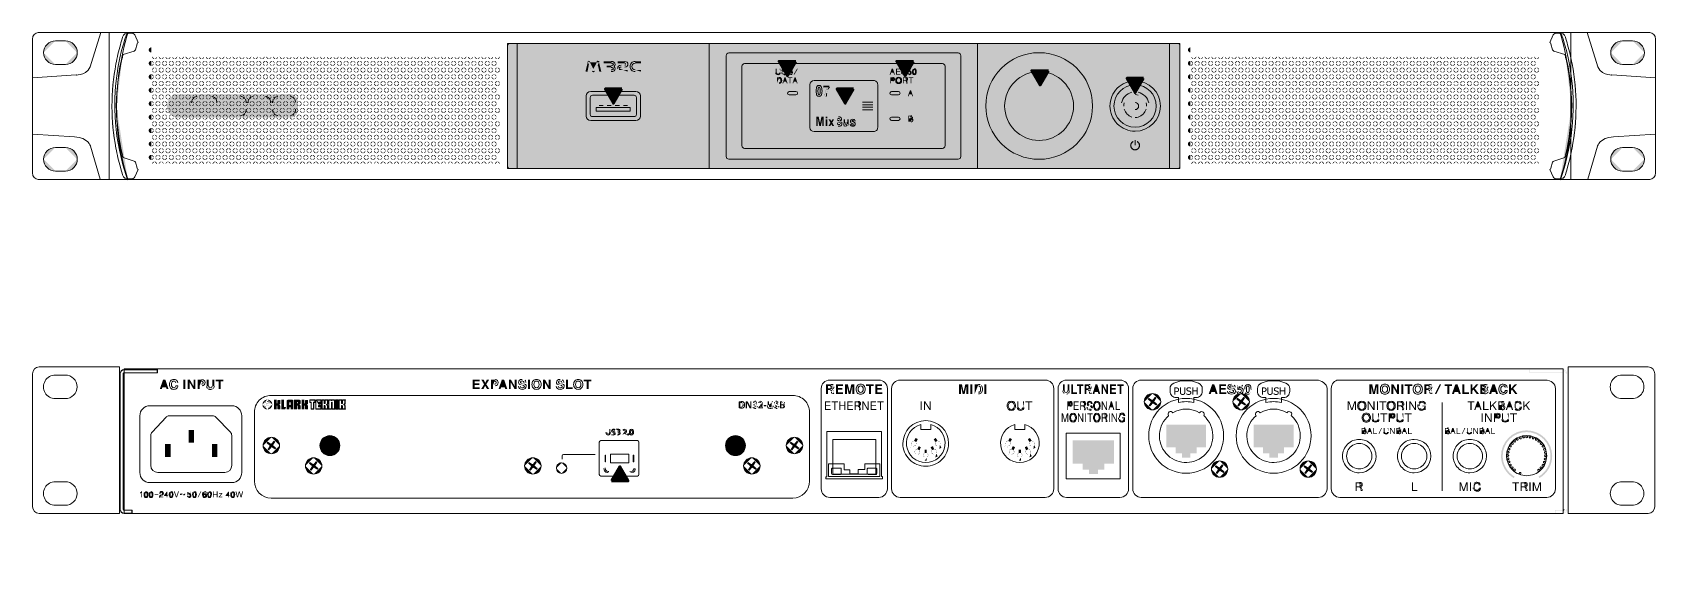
# Model space of a CAD drawing. Header units: millimetres. Extents: x 53 to 536, y 329 to 488.
import ezdxf

# ---------------------------------------------------------------- set-up
doc = ezdxf.new("R2010")
doc.units = ezdxf.units.MM
doc.header["$MEASUREMENT"] = 0

msp = doc.modelspace()

# ---------------------------------------------------------------- hatches: boundary and pattern name
at = {"transparency": 33554559}
h = msp.add_hatch(color=256, dxfattribs=at)
h.paths.add_polyline_path([(62.82, 478.03), (59.82, 478.03)], flags=0)
h.paths.add_polyline_path([(56.31, 481.54, 0.414108), (59.82, 478.03)], flags=0)
h.paths.add_polyline_path([(59.82, 485.04, 0.414072), (56.31, 481.54)], flags=0)
h.paths.add_polyline_path([(59.82, 485.04), (62.82, 485.04)], flags=0)
h.paths.add_polyline_path([(66.32, 481.54, 0.414176), (62.82, 485.04)], flags=0)
h.paths.add_polyline_path([(62.82, 478.03, 0.414326), (66.32, 481.54)], flags=0)
h.paths.add_polyline_path([(62.82, 446.27), (59.82, 446.27)], flags=0)
h.paths.add_polyline_path([(56.31, 449.78, 0.414051), (59.82, 446.27)], flags=0)
h.paths.add_polyline_path([(59.82, 453.28, 0.414072), (56.31, 449.78)], flags=0)
h.paths.add_polyline_path([(59.82, 453.28), (62.82, 453.28)], flags=0)
h.paths.add_polyline_path([(66.32, 449.78, 0.414176), (62.82, 453.28)], flags=0)
h.paths.add_polyline_path([(62.82, 446.27, 0.414269), (66.32, 449.78)], flags=0)
h.paths.add_polyline_path([(81.37, 487.53), (54.72, 487.53)], flags=0)
h.paths.add_polyline_path([(52.99, 485.53), (52.99, 445.78)], flags=0)
h.paths.add_polyline_path([(54.72, 443.78), (81.37, 443.78)], flags=0)
h.paths.add_polyline_path([(77.94, 465.65, 0.077811), (81.37, 443.78)], flags=0)
h = msp.add_hatch(color=256, dxfattribs=at)
h.paths.add_polyline_path([(78.04, 465.4, 0.060147), (79.71, 451.36)], flags=0)
h.paths.add_polyline_path([(79.98, 450.34), (83.25, 449.27)], flags=0)
h.paths.add_polyline_path([(83.61, 448.89), (84.1, 447.11)], flags=0)
h.paths.add_polyline_path([(84.1, 447.11, 0.254349), (84.47, 446.75)], flags=0)
h.paths.add_polyline_path([(84.47, 446.75), (83.41, 444.51)], flags=0)
h.paths.add_polyline_path([(82.31, 443.94, 0.310928), (83.41, 444.51)], flags=0)
h.paths.add_polyline_path([(82.31, 443.94), (80.69, 444.12)], flags=0)
h.paths.add_polyline_path([(80.07, 444.52), (79.79, 445.19)], flags=0)
h.paths.add_polyline_path([(77.82, 453.11, 0.016187), (79.14, 447.4)], flags=0)
h.paths.add_polyline_path([(76.63, 465.37, 0.044832), (77.82, 453.11)], flags=0)
h.paths.add_polyline_path([(76.63, 465.37), (76.63, 465.65)], flags=0)
h.paths.add_polyline_path([(77.82, 478.2, 0.045864), (76.63, 465.65)], flags=0)
h.paths.add_polyline_path([(79.14, 483.91, 0.016203), (77.82, 478.2)], flags=0)
h.paths.add_polyline_path([(79.79, 486.12), (80.07, 486.79)], flags=0)
h.paths.add_polyline_path([(80.69, 487.19), (82.31, 487.37)], flags=0)
h.paths.add_polyline_path([(83.41, 486.8, 0.311723), (82.31, 487.37)], flags=0)
h.paths.add_polyline_path([(83.41, 486.8), (84.47, 484.55)], flags=0)
h.paths.add_polyline_path([(84.47, 484.55, 0.251912), (84.1, 484.2)], flags=0)
h.paths.add_polyline_path([(84.1, 484.2), (83.61, 482.42)], flags=0)
h.paths.add_polyline_path([(83.25, 482.03), (79.98, 480.96)], flags=0)
h.paths.add_polyline_path([(79.71, 479.95, 0.061101), (78.04, 465.65)], flags=0)
for points in [[(88.32, 483.1), (88.32, 481.6), (88.32, 481.6, -0.414027), (87.57, 482.35), (87.57, 482.35, -0.414077)], [(194.39, 447.08), (394.47, 447.08), (394.47, 484.23), (194.39, 484.23)], [(397.59, 483.1), (397.59, 481.6), (397.59, 481.6, -0.41376), (396.84, 482.35), (396.84, 482.35, -0.413809)], [(88.32, 479.1), (88.32, 477.6), (88.32, 477.6, -0.414027), (87.57, 478.35), (87.57, 478.35, -0.414295)], [(277.66, 474.65), (280.13, 478.92), (275.19, 478.92)], [(312.66, 474.65), (315.13, 478.92), (310.2, 478.92)], [(397.59, 479.1), (397.59, 477.6), (397.59, 477.6, -0.41376), (396.84, 478.35), (396.84, 478.35, -0.414027)], [(88.32, 475.1), (88.32, 473.6), (88.32, 473.6, -0.414027), (87.57, 474.35), (87.57, 474.35, -0.41381)], [(277.28, 472.91), (276.58, 472.91), (276.39, 472.37), (276.15, 472.37), (276.79, 474.17), (277.08, 474.17), (277.72, 472.37), (277.46, 472.37)], [(278.55, 473.97), (278.55, 472.37), (278.32, 472.37), (278.32, 473.97), (277.72, 473.97), (277.72, 474.17), (279.14, 474.17), (279.14, 473.97)], [(280.27, 472.91), (279.57, 472.91), (279.38, 472.37), (279.14, 472.37), (279.78, 474.17), (280.08, 474.17), (280.71, 472.37), (280.45, 472.37)], [(280.53, 476.82), (280.77, 476.82), (279.75, 475.02), (279.51, 475.02)], [(309.21, 475.56), (308.52, 475.56), (308.33, 475.02), (308.08, 475.02), (308.73, 476.82), (309.02, 476.82), (309.65, 475.02), (309.4, 475.02)], [(310.23, 475.84), (310.23, 475.22), (311.3, 475.22), (311.3, 475.02), (310, 475.02), (310, 476.82), (311.25, 476.82), (311.25, 476.62), (310.23, 476.62), (310.23, 476.04), (311.21, 476.04), (311.21, 475.84)], [(314.55, 473.97), (314.55, 472.37), (314.32, 472.37), (314.32, 473.97), (313.72, 473.97), (313.72, 474.17), (315.14, 474.17), (315.14, 473.97)], [(314.97, 476.52), (315.11, 476.67), (315.26, 476.75), (315.42, 476.77)], [(342.29, 465.65, 0.414187), (352.55, 455.4), (352.55, 455.4, 0.414152), (362.8, 465.65), (362.8, 465.65, 0.414152), (352.55, 475.91), (352.55, 475.91, 0.414187)], [(344.29, 465.65, 0.414272), (352.55, 457.4), (352.55, 457.4, 0.414232), (360.8, 465.65), (360.8, 465.65, 0.414213), (352.55, 473.91), (352.55, 473.91, 0.414252)], [(352.84, 471.9), (355.3, 476.17), (350.37, 476.17)], [(381.13, 469.64), (383.59, 473.91), (378.66, 473.91)], [(397.59, 475.1), (397.59, 473.6), (397.59, 473.6, -0.41376), (396.84, 474.35), (396.84, 474.35, -0.413542)], [(88.32, 471.1), (88.32, 469.6), (88.32, 469.6, -0.414243), (87.57, 470.35), (87.57, 470.35, -0.41381)], [(129.7, 469.16), (96.49, 469.16), (96.49, 469.16, 0.414219), (92.99, 465.65), (92.99, 465.65, 0.414266), (96.49, 462.15), (96.49, 462.15), (129.7, 462.15), (129.7, 462.15, 0.412239), (132, 464.45), (132, 464.45), (132, 466.85), (132, 466.85, 0.41231)], [(225.89, 466.45), (228.36, 470.72), (223.42, 470.72)], [(303.28, 473.27), (285.57, 473.27), (285.57, 473.27, 0.413984), (284.32, 472.01), (284.32, 472.01), (284.32, 459.29), (284.32, 459.29, 0.413853), (285.57, 458.04), (285.57, 458.04), (303.28, 458.04), (303.28, 458.04, 0.414435), (304.53, 459.29), (304.53, 459.29), (304.53, 472.01), (304.53, 472.01, 0.414566)], [(294.84, 466.45), (297.31, 470.72), (292.37, 470.72)], [(314.61, 469.1), (313.92, 469.1), (313.73, 468.56), (313.48, 468.56), (314.13, 470.36), (314.42, 470.36), (315.05, 468.56), (314.8, 468.56)], [(387.43, 465.65, 0.414217), (381.13, 471.96), (381.13, 471.96, 0.414108), (374.83, 465.65), (374.83, 465.65, 0.414223), (381.13, 459.35), (381.13, 459.35, 0.414332)], [(397.59, 471.1), (397.59, 469.6), (397.59, 469.6, -0.413976), (396.84, 470.35), (396.84, 470.35, -0.413542)], [(88.32, 467.1), (88.32, 465.59), (88.32, 465.59, -0.413975), (87.57, 466.35), (87.57, 466.35, -0.413859)], [(220.78, 464.14), (230.85, 464.14), (230.85, 465.16), (220.78, 465.16)], [(221.58, 465.66), (222.88, 465.66), (222.88, 465.93), (221.58, 465.93)], [(223.97, 465.66), (225.28, 465.66), (225.28, 465.93), (223.97, 465.93)], [(226.38, 465.66), (227.69, 465.66), (227.69, 465.93), (226.38, 465.93)], [(228.78, 465.66), (230.08, 465.66), (230.08, 465.93), (228.78, 465.93)], [(397.59, 467.1), (397.59, 465.59), (397.59, 465.59, -0.413709), (396.84, 466.35), (396.84, 466.35, -0.41359)], [(88.32, 463.09), (88.32, 461.59), (88.32, 461.59, -0.413542), (87.57, 462.34), (87.57, 462.34, -0.414295)], [(88.32, 459.09), (88.32, 457.59), (88.32, 457.59, -0.413542), (87.57, 458.34), (87.57, 458.34, -0.414295)], [(286.27, 459.65), (286.27, 462.43), (286.96, 462.43), (287.37, 460.53), (287.78, 462.43), (288.47, 462.43), (288.47, 459.65), (288.05, 459.65), (288.05, 461.84), (287.59, 459.65), (287.15, 459.65), (286.7, 461.84), (286.7, 459.65)], [(289.06, 462.43), (289.5, 462.43), (289.5, 461.94), (289.06, 461.94)], [(289.06, 461.67), (289.5, 461.67), (289.5, 459.65), (289.06, 459.65)], [(289.86, 459.65), (290.46, 460.68), (289.89, 461.67), (290.42, 461.67), (290.73, 461.15), (291.02, 461.67), (291.54, 461.67), (290.98, 460.7), (291.59, 459.65), (291.05, 459.65), (290.71, 460.24), (290.38, 459.65)], [(397.59, 463.09), (397.59, 461.59), (397.59, 461.59, -0.413275), (396.84, 462.34), (396.84, 462.34, -0.414027)], [(397.59, 459.09), (397.59, 457.59), (397.59, 457.59, -0.413275), (396.84, 458.34), (396.84, 458.34, -0.414027)], [(88.32, 455.09), (88.32, 453.59), (88.32, 453.59, -0.414027), (87.57, 454.34), (87.57, 454.34, -0.414295)], [(381.71, 455.27), (381.71, 454.86), (381.71, 454.86, -0.263451), (382.25, 453.9), (382.25, 453.9, -0.413648), (381.13, 452.78), (381.13, 452.78, -0.414329), (380, 453.9), (380, 453.9, -0.263661), (380.55, 454.86), (380.55, 454.86), (380.55, 455.27), (380.55, 455.27, 0.302112), (379.64, 453.9), (379.64, 453.9, 0.414223), (381.13, 452.41), (381.13, 452.41, 0.414088), (382.62, 453.9), (382.62, 453.9, 0.301653)], [(380.95, 453.9), (381.31, 453.9), (381.31, 455.55), (380.95, 455.55)], [(397.59, 455.09), (397.59, 453.59), (397.59, 453.59, -0.41376), (396.84, 454.34), (396.84, 454.34, -0.414027)], [(88.32, 451.09), (88.32, 449.59), (88.32, 449.59, -0.413759), (87.57, 450.34), (87.57, 450.34, -0.414295)], [(397.59, 451.09), (397.59, 449.59), (397.59, 449.59, -0.413492), (396.84, 450.34), (396.84, 450.34, -0.414027)], [(92.71, 381.92), (91.65, 381.92), (91.46, 381.35), (90.87, 381.35), (91.87, 384.18), (92.52, 384.18), (93.49, 381.35), (92.9, 381.35)], [(97.93, 381.35), (98.51, 381.35), (98.51, 384.18), (97.93, 384.18)], [(100.91, 381.35), (99.77, 383.31), (99.77, 381.35), (99.19, 381.35), (99.19, 384.18), (99.79, 384.18), (100.91, 382.25), (100.91, 384.18), (101.49, 384.18), (101.49, 381.35)], [(108.95, 383.69), (108.95, 381.35), (108.37, 381.35), (108.37, 383.69), (107.51, 383.69), (107.51, 384.18), (109.78, 384.18), (109.78, 383.69)], [(184.56, 382.57), (184.56, 381.83), (186.1, 381.83), (186.1, 381.35), (183.98, 381.35), (183.98, 384.18), (186.03, 384.18), (186.03, 383.69), (184.56, 383.69), (184.56, 383.05), (185.92, 383.05), (185.92, 382.57)], [(188.04, 382.79), (188.95, 381.35), (188.26, 381.35), (187.72, 382.33), (187.18, 381.35), (186.5, 381.35), (187.39, 382.77), (186.53, 384.18), (187.22, 384.18), (187.72, 383.25), (188.24, 384.18), (188.92, 384.18)], [(193.52, 381.92), (192.46, 381.92), (192.27, 381.35), (191.68, 381.35), (192.68, 384.18), (193.33, 384.18), (194.31, 381.35), (193.71, 381.35)], [(196.47, 381.35), (195.34, 383.31), (195.34, 381.35), (194.75, 381.35), (194.75, 384.18), (195.35, 384.18), (196.47, 382.25), (196.47, 384.18), (197.06, 384.18), (197.06, 381.35)], [(200.47, 381.35), (201.05, 381.35), (201.05, 384.18), (200.47, 384.18)], [(206.62, 381.35), (205.48, 383.31), (205.48, 381.35), (204.9, 381.35), (204.9, 384.18), (205.5, 384.18), (206.62, 382.25), (206.62, 384.18), (207.2, 384.18), (207.2, 381.35)], [(212.37, 384.18), (212.37, 381.83), (213.72, 381.83), (213.72, 381.35), (211.78, 381.35), (211.78, 384.18)], [(218.46, 383.69), (218.46, 381.35), (217.87, 381.35), (217.87, 383.69), (217.02, 383.69), (217.02, 384.18), (219.28, 384.18), (219.28, 383.69)], [(292.69, 381.15), (292.69, 380.41), (294.22, 380.41), (294.22, 379.93), (292.11, 379.93), (292.11, 382.76), (294.15, 382.76), (294.15, 382.27), (292.69, 382.27), (292.69, 381.63), (294.04, 381.63), (294.04, 381.15)], [(295.36, 382.13), (295.36, 379.93), (294.78, 379.93), (294.78, 382.76), (295.65, 382.76), (296.16, 380.51), (296.66, 382.76), (297.54, 382.76), (297.54, 379.93), (296.96, 379.93), (296.96, 382.13), (296.45, 379.93), (295.87, 379.93)], [(302.5, 382.27), (302.5, 379.93), (301.92, 379.93), (301.92, 382.27), (301.06, 382.27), (301.06, 382.76), (303.33, 382.76), (303.33, 382.27)], [(304.37, 381.15), (304.37, 380.41), (305.9, 380.41), (305.9, 379.93), (303.79, 379.93), (303.79, 382.76), (305.83, 382.76), (305.83, 382.27), (304.37, 382.27), (304.37, 381.63), (305.73, 381.63), (305.73, 381.15)], [(329.29, 382.13), (329.29, 379.93), (328.71, 379.93), (328.71, 382.76), (329.58, 382.76), (330.09, 380.51), (330.59, 382.76), (331.46, 382.76), (331.46, 379.93), (330.88, 379.93), (330.88, 382.13), (330.38, 379.93), (329.8, 379.93)], [(332.11, 379.93), (332.7, 379.93), (332.7, 382.76), (332.11, 382.76)], [(336.3, 379.93), (336.88, 379.93), (336.88, 382.76), (336.3, 382.76)], [(362.66, 382.76), (362.66, 380.41), (363.81, 380.41), (363.81, 379.93), (362.16, 379.93), (362.16, 382.76)], [(365.02, 382.27), (365.02, 379.93), (364.52, 379.93), (364.52, 382.27), (363.79, 382.27), (363.79, 382.76), (365.72, 382.76), (365.72, 382.27)], [(370.05, 380.5), (369.15, 380.5), (368.99, 379.93), (368.48, 379.93), (369.34, 382.76), (369.88, 382.76), (370.72, 379.93), (370.21, 379.93)], [(372.58, 379.93), (371.61, 381.89), (371.61, 379.93), (371.12, 379.93), (371.12, 382.76), (371.63, 382.76), (372.58, 380.83), (372.58, 382.76), (373.08, 382.76), (373.08, 379.93)], [(374.18, 381.15), (374.18, 380.41), (375.48, 380.41), (375.48, 379.93), (373.69, 379.93), (373.69, 382.76), (375.43, 382.76), (375.43, 382.27), (374.18, 382.27), (374.18, 381.63), (375.33, 381.63), (375.33, 381.15)], [(377.03, 382.27), (377.03, 379.93), (376.54, 379.93), (376.54, 382.27), (375.81, 382.27), (375.81, 382.76), (377.73, 382.76), (377.73, 382.27)], [(395.76, 381.85), (395.76, 380.4), (395.76, 380.37), (395.76, 380.35), (395.76, 380.33), (395.76, 380.31), (395.75, 380.29), (395.75, 380.27), (395.75, 380.25), (395.75, 380.23), (395.74, 380.21), (395.74, 380.2), (395.73, 380.18), (395.73, 380.17), (395.72, 380.15), (395.72, 380.13), (395.71, 380.12), (395.71, 380.1), (395.7, 380.09), (395.69, 380.07), (395.68, 380.06), (395.68, 380.04), (395.67, 380.03), (395.66, 380.01), (395.65, 380), (395.63, 379.99), (395.62, 379.97), (395.61, 379.96), (395.6, 379.95), (395.58, 379.94), (395.57, 379.93), (395.55, 379.92), (395.54, 379.91), (395.52, 379.9), (395.5, 379.89), (395.48, 379.89), (395.46, 379.88), (395.45, 379.87), (395.42, 379.87), (395.41, 379.86), (395.38, 379.86), (395.36, 379.86), (395.34, 379.85), (395.32, 379.85), (395.3, 379.85), (395.21, 379.85), (395.18, 379.85), (395.16, 379.85), (395.14, 379.86), (395.12, 379.86), (395.1, 379.86), (395.08, 379.87), (395.06, 379.87), (395.04, 379.88), (395.02, 379.89), (395.01, 379.89), (394.99, 379.9), (394.98, 379.91), (394.96, 379.92), (394.95, 379.93), (394.93, 379.94), (394.92, 379.95), (394.9, 379.96), (394.89, 379.97), (394.88, 379.99), (394.87, 380), (394.86, 380.01), (394.85, 380.03), (394.84, 380.04), (394.83, 380.06), (394.82, 380.07), (394.81, 380.09), (394.81, 380.1), (394.8, 380.12), (394.79, 380.13), (394.79, 380.15), (394.78, 380.17), (394.78, 380.18), (394.78, 380.2), (394.77, 380.22), (394.77, 380.23), (394.77, 380.25), (394.76, 380.27), (394.76, 380.29), (394.76, 380.31), (394.76, 380.33), (394.76, 380.35), (394.76, 380.38), (394.76, 380.4), (394.75, 380.42), (394.75, 381.85), (394.46, 381.85), (394.46, 380.43), (394.46, 380.4), (394.46, 380.36), (394.47, 380.33), (394.47, 380.29), (394.47, 380.26), (394.48, 380.22), (394.48, 380.19), (394.49, 380.16), (394.49, 380.13), (394.5, 380.1), (394.51, 380.08), (394.52, 380.05), (394.53, 380.03), (394.54, 380), (394.55, 379.98), (394.56, 379.95), (394.57, 379.93), (394.59, 379.91), (394.6, 379.88), (394.62, 379.86), (394.64, 379.84), (394.65, 379.82), (394.67, 379.8), (394.69, 379.78), (394.71, 379.77), (394.73, 379.75), (394.74, 379.74), (394.76, 379.73), (394.78, 379.71), (394.8, 379.7), (394.83, 379.69), (394.85, 379.68), (394.87, 379.67), (394.89, 379.66), (394.92, 379.65), (394.94, 379.64), (394.97, 379.63), (394.99, 379.63), (395.02, 379.62), (395.05, 379.62), (395.08, 379.61), (395.1, 379.61), (395.13, 379.6), (395.16, 379.6), (395.19, 379.6), (395.22, 379.6), (395.26, 379.6), (395.29, 379.6), (395.32, 379.6), (395.35, 379.6), (395.38, 379.6), (395.41, 379.61), (395.44, 379.61), (395.47, 379.62), (395.5, 379.62), (395.53, 379.63), (395.55, 379.63), (395.57, 379.64), (395.6, 379.65), (395.62, 379.66), (395.64, 379.67), (395.67, 379.68), (395.69, 379.69), (395.71, 379.7), (395.73, 379.71), (395.75, 379.73), (395.77, 379.74), (395.79, 379.75), (395.81, 379.77), (395.82, 379.78), (395.84, 379.8), (395.86, 379.82), (395.88, 379.84), (395.9, 379.86), (395.91, 379.88), (395.93, 379.91), (395.94, 379.93), (395.96, 379.95), (395.97, 379.98), (395.98, 380), (395.99, 380.03), (396, 380.05), (396.01, 380.08), (396.02, 380.11), (396.02, 380.13), (396.03, 380.16), (396.03, 380.2), (396.04, 380.23), (396.04, 380.26), (396.05, 380.29), (396.05, 380.36), (396.05, 380.4), (396.05, 380.43), (396.05, 381.85)], [(397.12, 381.88), (397.07, 381.88), (397.02, 381.88), (396.97, 381.87), (396.92, 381.86), (396.87, 381.85), (396.83, 381.84), (396.78, 381.82), (396.74, 381.8), (396.7, 381.78), (396.66, 381.76), (396.62, 381.73), (396.59, 381.7), (396.56, 381.67), (396.53, 381.64), (396.5, 381.61), (396.47, 381.57), (396.45, 381.54), (396.43, 381.5), (396.42, 381.46), (396.4, 381.42), (396.39, 381.38), (396.38, 381.34), (396.38, 381.3), (396.38, 381.26), (396.38, 381.21), (396.38, 381.19), (396.38, 381.17), (396.38, 381.15), (396.39, 381.14), (396.39, 381.12), (396.4, 381.1), (396.4, 381.08), (396.41, 381.06), (396.41, 381.05), (396.42, 381.03), (396.42, 381.01), (396.43, 381), (396.44, 380.98), (396.45, 380.97), (396.45, 380.95), (396.46, 380.94), (396.47, 380.92), (396.48, 380.91), (396.49, 380.9), (396.5, 380.88), (396.51, 380.87), (396.52, 380.86), (396.53, 380.85), (396.55, 380.83), (396.56, 380.82), (396.57, 380.81), (396.58, 380.8), (396.6, 380.79), (396.61, 380.78), (396.62, 380.77), (396.64, 380.76), (396.65, 380.75), (396.67, 380.75), (396.68, 380.74), (396.7, 380.73), (396.71, 380.72), (396.73, 380.72), (396.74, 380.71), (396.76, 380.7), (396.78, 380.7), (396.8, 380.69), (396.81, 380.69), (396.83, 380.68), (396.85, 380.67), (396.87, 380.67), (396.89, 380.66), (396.91, 380.66), (396.93, 380.65), (396.95, 380.65), (396.97, 380.64), (396.98, 380.64), (397, 380.63), (397.02, 380.63), (397.04, 380.63), (397.05, 380.62), (397.07, 380.62), (397.08, 380.61), (397.1, 380.61), (397.13, 380.61), (397.14, 380.6), (397.16, 380.6), (397.17, 380.59), (397.19, 380.59), (397.2, 380.59), (397.22, 380.58), (397.23, 380.58), (397.25, 380.57), (397.27, 380.57), (397.28, 380.56), (397.31, 380.56), (397.33, 380.55), (397.35, 380.54), (397.37, 380.53), (397.39, 380.52), (397.41, 380.51), (397.42, 380.5), (397.44, 380.49), (397.45, 380.48), (397.47, 380.47), (397.48, 380.45), (397.49, 380.44), (397.5, 380.43), (397.51, 380.41), (397.52, 380.4), (397.53, 380.38), (397.53, 380.36), (397.54, 380.35), (397.54, 380.33), (397.55, 380.31), (397.55, 380.29), (397.55, 380.27), (397.56, 380.25), (397.56, 380.2), (397.55, 380.17), (397.55, 380.15), (397.54, 380.12), (397.54, 380.1), (397.52, 380.08), (397.51, 380.06), (397.5, 380.04), (397.49, 380.01), (397.47, 380), (397.45, 379.98), (397.43, 379.96), (397.41, 379.94), (397.39, 379.93), (397.36, 379.92), (397.34, 379.9), (397.31, 379.89), (397.28, 379.88), (397.25, 379.88), (397.21, 379.87), (397.18, 379.86), (397.14, 379.86), (397.1, 379.86), (397.06, 379.86), (397.01, 379.86), (396.98, 379.86), (396.95, 379.87), (396.92, 379.87), (396.89, 379.88), (396.86, 379.88), (396.83, 379.89), (396.8, 379.9), (396.77, 379.91), (396.74, 379.92), (396.71, 379.93), (396.68, 379.95), (396.65, 379.96), (396.62, 379.98), (396.6, 379.99), (396.57, 380.01), (396.54, 380.02), (396.51, 380.04), (396.49, 380.06), (396.46, 380.08), (396.43, 380.1), (396.41, 380.12), (396.38, 380.14), (396.36, 380.14), (396.36, 379.78), (396.39, 379.76), (396.41, 379.75), (396.44, 379.74), (396.47, 379.73), (396.49, 379.72), (396.52, 379.71), (396.54, 379.7), (396.57, 379.69), (396.6, 379.68), (396.62, 379.67), (396.65, 379.66), (396.68, 379.66), (396.71, 379.65), (396.74, 379.64), (396.77, 379.63), (396.8, 379.63), (396.83, 379.62), (396.86, 379.62), (396.9, 379.61), (396.93, 379.61), (396.97, 379.61), (397.01, 379.61), (397.05, 379.61), (397.12, 379.61), (397.15, 379.61), (397.18, 379.61), (397.21, 379.61), (397.24, 379.61), (397.27, 379.62), (397.3, 379.62), (397.32, 379.63), (397.35, 379.63), (397.38, 379.64), (397.4, 379.65), (397.42, 379.66), (397.44, 379.67), (397.47, 379.68), (397.49, 379.69), (397.51, 379.7), (397.53, 379.71), (397.55, 379.72), (397.57, 379.73), (397.59, 379.75), (397.61, 379.76), (397.62, 379.78), (397.64, 379.79), (397.66, 379.81), (397.68, 379.82), (397.69, 379.84), (397.7, 379.85), (397.72, 379.87), (397.73, 379.88), (397.74, 379.9), (397.76, 379.92), (397.77, 379.94), (397.78, 379.96), (397.79, 379.98), (397.8, 380), (397.81, 380.02), (397.81, 380.04), (397.82, 380.06), (397.83, 380.08), (397.84, 380.1), (397.84, 380.12), (397.85, 380.14), (397.85, 380.17), (397.85, 380.19), (397.86, 380.21), (397.86, 380.23), (397.86, 380.25), (397.86, 380.31), (397.86, 380.34), (397.85, 380.37), (397.85, 380.4), (397.84, 380.43), (397.83, 380.46), (397.82, 380.49), (397.81, 380.52), (397.8, 380.54), (397.79, 380.57), (397.77, 380.6), (397.75, 380.62), (397.74, 380.64), (397.72, 380.66), (397.69, 380.68), (397.67, 380.7), (397.65, 380.72), (397.62, 380.74), (397.59, 380.76), (397.56, 380.77), (397.53, 380.79), (397.5, 380.8), (397.46, 380.82), (397.42, 380.83), (397.41, 380.83), (397.39, 380.84), (397.38, 380.84), (397.36, 380.85), (397.34, 380.85), (397.32, 380.85), (397.3, 380.86), (397.28, 380.86), (397.26, 380.87), (397.24, 380.88), (397.22, 380.88), (397.2, 380.89), (397.18, 380.89), (397.16, 380.9), (397.14, 380.9), (397.11, 380.91), (397.1, 380.91), (397.07, 380.92), (397.06, 380.92), (397.04, 380.93), (397.02, 380.93), (397, 380.93), (396.99, 380.94), (396.97, 380.94), (396.95, 380.95), (396.93, 380.96), (396.91, 380.97), (396.89, 380.97), (396.87, 380.98), (396.85, 380.99), (396.83, 381), (396.82, 381.01), (396.8, 381.03), (396.78, 381.04), (396.77, 381.05), (396.76, 381.06), (396.75, 381.08), (396.74, 381.09), (396.72, 381.11), (396.72, 381.13), (396.71, 381.14), (396.7, 381.16), (396.7, 381.18), (396.69, 381.2), (396.69, 381.22), (396.69, 381.24), (396.69, 381.26), (396.69, 381.31), (396.69, 381.33), (396.69, 381.36), (396.7, 381.38), (396.71, 381.4), (396.72, 381.43), (396.73, 381.45), (396.74, 381.47), (396.76, 381.48), (396.77, 381.5), (396.79, 381.52), (396.81, 381.54), (396.83, 381.55), (396.85, 381.57), (396.88, 381.58), (396.9, 381.59), (396.93, 381.6), (396.96, 381.61), (396.98, 381.62), (397.01, 381.62), (397.04, 381.63), (397.07, 381.63), (397.11, 381.63), (397.14, 381.63), (397.17, 381.63), (397.2, 381.63), (397.23, 381.63), (397.26, 381.62), (397.29, 381.62), (397.32, 381.62), (397.34, 381.61), (397.37, 381.6), (397.4, 381.59), (397.43, 381.58), (397.46, 381.57), (397.48, 381.56), (397.51, 381.55), (397.54, 381.54), (397.56, 381.52), (397.59, 381.51), (397.61, 381.5), (397.63, 381.48), (397.66, 381.47), (397.68, 381.45), (397.7, 381.44), (397.72, 381.42), (397.74, 381.41), (397.75, 381.39), (397.77, 381.39), (397.77, 381.74), (397.75, 381.75), (397.73, 381.76), (397.7, 381.78), (397.68, 381.79), (397.65, 381.79), (397.63, 381.8), (397.6, 381.81), (397.58, 381.82), (397.55, 381.83), (397.52, 381.83), (397.5, 381.84), (397.47, 381.85), (397.44, 381.85), (397.41, 381.86), (397.39, 381.86), (397.36, 381.87), (397.33, 381.87), (397.3, 381.88), (397.27, 381.88), (397.24, 381.88), (397.21, 381.88), (397.18, 381.88), (397.15, 381.88)], [(399.46, 381.85), (399.46, 380.98), (398.45, 380.98), (398.45, 381.85), (398.16, 381.85), (398.16, 379.65), (398.45, 379.65), (398.45, 380.72), (399.46, 380.72), (399.46, 379.65), (399.76, 379.65), (399.76, 381.85)], [(404.89, 380.5), (403.83, 380.5), (403.64, 379.93), (403.04, 379.93), (404.05, 382.76), (404.69, 382.76), (405.67, 379.93), (405.07, 379.93)], [(406.72, 381.15), (406.72, 380.41), (408.26, 380.41), (408.26, 379.93), (406.14, 379.93), (406.14, 382.76), (408.19, 382.76), (408.19, 382.27), (406.72, 382.27), (406.72, 381.63), (408.08, 381.63), (408.08, 381.15)], [(421.79, 381.85), (421.79, 380.4), (421.79, 380.37), (421.78, 380.35), (421.78, 380.33), (421.78, 380.31), (421.78, 380.29), (421.78, 380.27), (421.78, 380.25), (421.77, 380.23), (421.77, 380.21), (421.76, 380.2), (421.76, 380.18), (421.76, 380.17), (421.75, 380.15), (421.75, 380.13), (421.74, 380.12), (421.73, 380.1), (421.73, 380.09), (421.72, 380.07), (421.71, 380.06), (421.7, 380.04), (421.69, 380.03), (421.68, 380.01), (421.67, 380), (421.66, 379.99), (421.65, 379.97), (421.64, 379.96), (421.62, 379.95), (421.61, 379.94), (421.59, 379.93), (421.58, 379.92), (421.56, 379.91), (421.55, 379.9), (421.53, 379.89), (421.51, 379.89), (421.49, 379.88), (421.47, 379.87), (421.45, 379.87), (421.43, 379.86), (421.41, 379.86), (421.39, 379.86), (421.37, 379.85), (421.35, 379.85), (421.33, 379.85), (421.24, 379.85), (421.21, 379.85), (421.19, 379.85), (421.17, 379.86), (421.15, 379.86), (421.13, 379.86), (421.11, 379.87), (421.09, 379.87), (421.07, 379.88), (421.05, 379.89), (421.04, 379.89), (421.02, 379.9), (421, 379.91), (420.99, 379.92), (420.97, 379.93), (420.96, 379.94), (420.94, 379.95), (420.93, 379.96), (420.92, 379.97), (420.91, 379.99), (420.9, 380), (420.89, 380.01), (420.88, 380.03), (420.87, 380.04), (420.86, 380.06), (420.85, 380.07), (420.84, 380.09), (420.84, 380.1), (420.83, 380.12), (420.82, 380.13), (420.82, 380.15), (420.81, 380.17), (420.81, 380.18), (420.8, 380.2), (420.8, 380.22), (420.8, 380.23), (420.8, 380.25), (420.79, 380.27), (420.79, 380.29), (420.79, 380.31), (420.79, 380.33), (420.78, 380.35), (420.78, 380.38), (420.78, 380.4), (420.78, 380.42), (420.78, 381.85), (420.49, 381.85), (420.49, 380.43), (420.49, 380.4), (420.49, 380.36), (420.49, 380.33), (420.5, 380.29), (420.5, 380.26), (420.5, 380.22), (420.51, 380.19), (420.51, 380.16), (420.52, 380.13), (420.53, 380.1), (420.54, 380.08), (420.55, 380.05), (420.55, 380.03), (420.56, 380), (420.57, 379.98), (420.59, 379.95), (420.6, 379.93), (420.61, 379.91), (420.63, 379.88), (420.65, 379.86), (420.66, 379.84), (420.68, 379.82), (420.7, 379.8), (420.72, 379.78), (420.74, 379.77), (420.75, 379.75), (420.77, 379.74), (420.79, 379.73), (420.81, 379.71), (420.83, 379.7), (420.85, 379.69), (420.88, 379.68), (420.9, 379.67), (420.92, 379.66), (420.94, 379.65), (420.97, 379.64), (420.99, 379.63), (421.02, 379.63), (421.05, 379.62), (421.07, 379.62), (421.1, 379.61), (421.13, 379.61), (421.16, 379.6), (421.19, 379.6), (421.22, 379.6), (421.25, 379.6), (421.28, 379.6), (421.32, 379.6), (421.35, 379.6), (421.38, 379.6), (421.41, 379.6), (421.44, 379.61), (421.47, 379.61), (421.5, 379.62), (421.53, 379.62), (421.55, 379.63), (421.58, 379.63), (421.6, 379.64), (421.63, 379.65), (421.67, 379.67), (421.69, 379.68), (421.72, 379.69), (421.74, 379.7), (421.76, 379.71), (421.78, 379.73), (421.8, 379.74), (421.82, 379.75), (421.83, 379.77), (421.85, 379.78), (421.87, 379.8), (421.89, 379.82), (421.91, 379.84), (421.93, 379.86), (421.94, 379.88), (421.96, 379.91), (421.97, 379.93), (421.98, 379.95), (421.99, 379.98), (422.01, 380), (422.02, 380.03), (422.03, 380.05), (422.04, 380.08), (422.04, 380.11), (422.05, 380.13), (422.05, 380.16), (422.06, 380.2), (422.06, 380.23), (422.07, 380.26), (422.07, 380.29), (422.08, 380.36), (422.08, 380.4), (422.08, 380.43), (422.08, 381.85)], [(423.15, 381.88), (423.09, 381.88), (423.04, 381.88), (422.99, 381.87), (422.95, 381.86), (422.9, 381.85), (422.85, 381.84), (422.81, 381.82), (422.77, 381.8), (422.73, 381.78), (422.69, 381.76), (422.65, 381.73), (422.61, 381.7), (422.58, 381.67), (422.55, 381.64), (422.52, 381.61), (422.5, 381.57), (422.48, 381.54), (422.46, 381.5), (422.44, 381.46), (422.43, 381.42), (422.42, 381.38), (422.41, 381.34), (422.41, 381.3), (422.41, 381.26), (422.41, 381.21), (422.41, 381.19), (422.41, 381.17), (422.41, 381.15), (422.42, 381.14), (422.42, 381.12), (422.42, 381.1), (422.43, 381.08), (422.43, 381.06), (422.44, 381.05), (422.45, 381.03), (422.45, 381.01), (422.46, 381), (422.47, 380.98), (422.47, 380.97), (422.48, 380.95), (422.49, 380.94), (422.5, 380.92), (422.51, 380.91), (422.52, 380.9), (422.53, 380.88), (422.54, 380.87), (422.55, 380.86), (422.56, 380.85), (422.57, 380.83), (422.59, 380.82), (422.6, 380.81), (422.61, 380.8), (422.62, 380.79), (422.64, 380.78), (422.65, 380.77), (422.67, 380.76), (422.68, 380.75), (422.69, 380.75), (422.71, 380.74), (422.72, 380.73), (422.74, 380.72), (422.76, 380.72), (422.77, 380.71), (422.79, 380.7), (422.81, 380.7), (422.82, 380.69), (422.84, 380.69), (422.86, 380.68), (422.88, 380.67), (422.9, 380.67), (422.91, 380.66), (422.94, 380.66), (422.96, 380.65), (422.97, 380.65), (422.99, 380.64), (423.01, 380.64), (423.03, 380.63), (423.05, 380.63), (423.07, 380.63), (423.08, 380.62), (423.1, 380.62), (423.11, 380.61), (423.13, 380.61), (423.15, 380.61), (423.17, 380.6), (423.18, 380.6), (423.2, 380.59), (423.21, 380.59), (423.23, 380.59), (423.25, 380.58), (423.26, 380.58), (423.28, 380.57), (423.29, 380.57), (423.31, 380.56), (423.33, 380.56), (423.36, 380.55), (423.38, 380.54), (423.4, 380.53), (423.42, 380.52), (423.43, 380.51), (423.45, 380.5), (423.46, 380.49), (423.48, 380.48), (423.49, 380.47), (423.51, 380.45), (423.52, 380.44), (423.53, 380.43), (423.54, 380.41), (423.55, 380.4), (423.55, 380.38), (423.56, 380.36), (423.57, 380.35), (423.57, 380.33), (423.57, 380.31), (423.58, 380.29), (423.58, 380.27), (423.58, 380.25), (423.58, 380.2), (423.58, 380.17), (423.57, 380.15), (423.57, 380.12), (423.56, 380.1), (423.55, 380.08), (423.54, 380.06), (423.53, 380.04), (423.52, 380.01), (423.5, 380), (423.48, 379.98), (423.46, 379.96), (423.44, 379.94), (423.41, 379.93), (423.39, 379.92), (423.36, 379.9), (423.33, 379.89), (423.3, 379.88), (423.27, 379.88), (423.24, 379.87), (423.21, 379.86), (423.17, 379.86), (423.13, 379.86), (423.09, 379.86), (423.04, 379.86), (423.01, 379.86), (422.98, 379.87), (422.95, 379.87), (422.92, 379.88), (422.89, 379.88), (422.86, 379.89), (422.83, 379.9), (422.8, 379.91), (422.77, 379.92), (422.74, 379.93), (422.71, 379.95), (422.68, 379.96), (422.65, 379.98), (422.62, 379.99), (422.59, 380.01), (422.57, 380.02), (422.54, 380.04), (422.51, 380.06), (422.49, 380.08), (422.46, 380.1), (422.44, 380.12), (422.41, 380.14), (422.39, 380.14), (422.39, 379.78), (422.42, 379.76), (422.44, 379.75), (422.47, 379.74), (422.49, 379.73), (422.52, 379.72), (422.54, 379.71), (422.57, 379.7), (422.6, 379.69), (422.62, 379.68), (422.65, 379.67), (422.68, 379.66), (422.71, 379.66), (422.74, 379.65), (422.76, 379.64), (422.8, 379.63), (422.83, 379.63), (422.86, 379.62), (422.89, 379.62), (422.93, 379.61), (422.96, 379.61), (423, 379.61), (423.04, 379.61), (423.07, 379.61), (423.15, 379.61), (423.18, 379.61), (423.21, 379.61), (423.24, 379.61), (423.27, 379.61), (423.3, 379.62), (423.33, 379.62), (423.35, 379.63), (423.38, 379.63), (423.4, 379.64), (423.43, 379.65), (423.45, 379.66), (423.47, 379.67), (423.49, 379.68), (423.52, 379.69), (423.53, 379.7), (423.55, 379.71), (423.57, 379.72), (423.59, 379.73), (423.61, 379.75), (423.63, 379.76), (423.65, 379.78), (423.67, 379.79), (423.69, 379.81), (423.7, 379.82), (423.72, 379.84), (423.73, 379.85), (423.75, 379.87), (423.76, 379.88), (423.77, 379.9), (423.78, 379.92), (423.79, 379.94), (423.81, 379.96), (423.82, 379.98), (423.83, 380), (423.83, 380.02), (423.84, 380.04), (423.85, 380.06), (423.86, 380.08), (423.86, 380.1), (423.87, 380.12), (423.88, 380.14), (423.88, 380.17), (423.88, 380.19), (423.88, 380.21), (423.89, 380.23), (423.89, 380.25), (423.89, 380.31), (423.88, 380.34), (423.88, 380.37), (423.88, 380.4), (423.87, 380.43), (423.86, 380.46), (423.85, 380.49), (423.84, 380.52), (423.83, 380.54), (423.81, 380.57), (423.8, 380.6), (423.78, 380.62), (423.77, 380.64), (423.74, 380.66), (423.72, 380.68), (423.7, 380.7), (423.67, 380.72), (423.65, 380.74), (423.62, 380.76), (423.59, 380.77), (423.56, 380.79), (423.52, 380.8), (423.49, 380.82), (423.45, 380.83), (423.44, 380.83), (423.42, 380.84), (423.4, 380.84), (423.39, 380.85), (423.37, 380.85), (423.35, 380.85), (423.33, 380.86), (423.31, 380.86), (423.29, 380.87), (423.27, 380.88), (423.25, 380.88), (423.23, 380.89), (423.21, 380.89), (423.18, 380.9), (423.16, 380.9), (423.14, 380.91), (423.12, 380.91), (423.1, 380.92), (423.08, 380.92), (423.07, 380.93), (423.03, 380.93), (423.02, 380.94), (423, 380.94), (422.98, 380.95), (422.96, 380.96), (422.94, 380.97), (422.91, 380.97), (422.9, 380.98), (422.88, 380.99), (422.86, 381), (422.84, 381.01), (422.83, 381.03), (422.81, 381.04), (422.8, 381.05), (422.79, 381.06), (422.77, 381.08), (422.76, 381.09), (422.75, 381.11), (422.75, 381.13), (422.74, 381.14), (422.73, 381.16), (422.72, 381.18), (422.72, 381.2), (422.72, 381.22), (422.72, 381.24), (422.71, 381.26), (422.71, 381.31), (422.72, 381.33), (422.72, 381.36), (422.73, 381.38), (422.74, 381.4), (422.74, 381.43), (422.76, 381.45), (422.77, 381.47), (422.78, 381.48), (422.8, 381.5), (422.82, 381.52), (422.84, 381.54), (422.86, 381.55), (422.88, 381.57), (422.91, 381.58), (422.93, 381.59), (422.96, 381.6), (422.98, 381.61), (423.01, 381.62), (423.04, 381.62), (423.07, 381.63), (423.1, 381.63), (423.14, 381.63), (423.17, 381.63), (423.2, 381.63), (423.23, 381.63), (423.26, 381.63), (423.29, 381.62), (423.32, 381.62), (423.34, 381.62), (423.37, 381.61), (423.4, 381.6), (423.43, 381.59), (423.46, 381.58), (423.48, 381.57), (423.51, 381.56), (423.54, 381.55), (423.57, 381.54), (423.59, 381.52), (423.61, 381.51), (423.64, 381.5), (423.66, 381.48), (423.68, 381.47), (423.7, 381.45), (423.72, 381.44), (423.74, 381.42), (423.76, 381.41), (423.78, 381.39), (423.8, 381.39), (423.8, 381.74), (423.78, 381.75), (423.75, 381.76), (423.73, 381.78), (423.7, 381.79), (423.68, 381.79), (423.66, 381.8), (423.63, 381.81), (423.6, 381.82), (423.58, 381.83), (423.55, 381.83), (423.53, 381.84), (423.5, 381.85), (423.47, 381.85), (423.44, 381.86), (423.41, 381.86), (423.39, 381.87), (423.36, 381.87), (423.33, 381.88), (423.3, 381.88), (423.27, 381.88), (423.24, 381.88), (423.21, 381.88), (423.18, 381.88)], [(425.49, 381.85), (425.49, 380.98), (424.48, 380.98), (424.48, 381.85), (424.18, 381.85), (424.18, 379.65), (424.48, 379.65), (424.48, 380.72), (425.49, 380.72), (425.49, 379.65), (425.79, 379.65), (425.79, 381.85)], [(451.38, 382.13), (451.38, 379.93), (450.8, 379.93), (450.8, 382.76), (451.67, 382.76), (452.18, 380.51), (452.68, 382.76), (453.55, 382.76), (453.55, 379.93), (452.97, 379.93), (452.97, 382.13), (452.47, 379.93), (451.89, 379.93)], [(459.1, 379.93), (457.96, 381.89), (457.96, 379.93), (457.38, 379.93), (457.38, 382.76), (457.98, 382.76), (459.1, 380.83), (459.1, 382.76), (459.68, 382.76), (459.68, 379.93)], [(460.34, 379.93), (460.92, 379.93), (460.92, 382.76), (460.34, 382.76)], [(462.79, 382.27), (462.79, 379.93), (462.21, 379.93), (462.21, 382.27), (461.35, 382.27), (461.35, 382.76), (463.62, 382.76), (463.62, 382.27)], [(471.73, 382.75), (472.19, 382.75), (470.79, 379.93), (470.34, 379.93)], [(474.64, 382.27), (474.64, 379.93), (474.05, 379.93), (474.05, 382.27), (473.2, 382.27), (473.2, 382.76), (475.46, 382.76), (475.46, 382.27)], [(477.26, 380.5), (476.2, 380.5), (476.01, 379.93), (475.42, 379.93), (476.42, 382.76), (477.07, 382.76), (478.05, 379.93), (477.45, 379.93)], [(479.1, 382.76), (479.1, 380.41), (480.45, 380.41), (480.45, 379.93), (478.52, 379.93), (478.52, 382.76)], [(481.52, 380.88), (481.52, 379.93), (480.94, 379.93), (480.94, 382.76), (481.52, 382.76), (481.52, 381.52), (482.63, 382.76), (483.32, 382.76), (482.18, 381.54), (483.44, 379.93), (482.74, 379.93), (481.81, 381.18)], [(488.33, 380.5), (487.27, 380.5), (487.08, 379.93), (486.48, 379.93), (487.49, 382.76), (488.13, 382.76), (489.11, 379.93), (488.51, 379.93)], [(492.99, 380.88), (492.99, 379.93), (492.41, 379.93), (492.41, 382.76), (492.99, 382.76), (492.99, 381.52), (494.09, 382.76), (494.78, 382.76), (493.65, 381.54), (494.9, 379.93), (494.21, 379.93), (493.28, 381.18)], [(126.84, 378.13), (126.78, 378.07), (126.76, 378.03), (126.75, 377.97), (126.75, 377.11), (126.72, 376.98), (126.64, 376.87), (126.51, 376.79), (126.38, 376.74), (126.47, 376.69), (126.56, 376.62), (126.67, 376.49), (126.71, 376.33), (126.71, 375.45), (126.74, 375.39), (126.81, 375.35), (126, 375.35), (125.93, 375.38), (125.89, 375.45), (125.89, 376.26), (125.84, 376.36), (125.73, 376.4), (125.68, 376.4), (125.68, 375.35), (124.9, 375.35), (124.9, 378.15), (125.7, 378.15), (125.7, 377.06), (125.78, 377.06), (125.81, 377.07), (125.85, 377.1), (125.89, 377.19), (125.89, 377.99), (125.93, 378.09), (126.03, 378.13)], [(128.45, 376.06), (128.22, 375.35), (127.05, 375.35), (127.05, 378.15), (127.83, 378.15), (127.83, 376.06)], [(135.07, 378.13), (135.01, 378.07), (134.99, 378.03), (134.98, 377.97), (134.98, 377.11), (134.95, 376.98), (134.87, 376.87), (134.74, 376.79), (134.61, 376.74), (134.7, 376.69), (134.79, 376.62), (134.9, 376.49), (134.94, 376.33), (134.94, 375.45), (134.97, 375.39), (135.04, 375.35), (134.23, 375.35), (134.16, 375.38), (134.12, 375.45), (134.12, 376.26), (134.07, 376.36), (133.96, 376.4), (133.91, 376.4), (133.91, 375.35), (133.13, 375.35), (133.13, 378.15), (133.93, 378.15), (133.93, 377.06), (134.01, 377.06), (134.05, 377.07), (134.08, 377.1), (134.12, 377.19), (134.12, 377.99), (134.16, 378.09), (134.26, 378.13)], [(144.02, 375.37), (143.19, 375.37), (143.19, 378.13), (144.02, 378.13)], [(143.95, 378.06), (143.26, 378.06), (143.26, 375.44), (143.95, 375.44)], [(266.96, 375.75), (266.94, 375.69), (266.91, 375.64), (266.86, 375.61), (266.8, 375.6), (266.62, 375.6), (266.52, 375.61), (266.45, 375.65), (266.38, 375.74), (266.31, 375.86), (265.79, 376.83), (265.7, 377.02), (265.62, 377.21), (265.62, 377.21), (265.62, 376.99), (265.63, 376.75), (265.63, 375.66), (265.62, 375.64), (265.59, 375.62), (265.53, 375.6), (265.44, 375.6), (265.34, 375.6), (265.28, 375.62), (265.26, 375.64), (265.25, 375.66), (265.25, 377.53), (265.29, 377.64), (265.4, 377.68), (265.62, 377.68), (265.73, 377.67), (265.8, 377.63), (265.87, 377.57), (265.92, 377.46), (266.33, 376.7), (266.4, 376.57), (266.46, 376.43), (266.52, 376.3), (266.58, 376.18), (266.59, 376.18), (266.58, 376.41), (266.58, 376.64), (266.58, 377.61), (266.59, 377.64), (266.62, 377.66), (266.68, 377.68), (266.77, 377.68), (266.86, 377.68), (266.92, 377.66), (266.95, 377.64), (266.96, 377.61)], [(289.14, 376.27), (289.14, 375.39), (290.5, 375.39), (290.5, 375.1), (288.84, 375.1), (288.84, 377.68), (290.45, 377.68), (290.45, 377.39), (289.14, 377.39), (289.14, 376.56), (290.4, 376.56), (290.4, 376.27)], [(291.9, 377.39), (291.9, 375.1), (291.61, 375.1), (291.61, 377.39), (290.84, 377.39), (290.84, 377.68), (292.66, 377.68), (292.66, 377.39)], [(294.56, 376.27), (293.37, 376.27), (293.37, 375.1), (293.08, 375.1), (293.08, 377.68), (293.37, 377.68), (293.37, 376.56), (294.56, 376.56), (294.56, 377.68), (294.86, 377.68), (294.86, 375.1), (294.56, 375.1)], [(295.78, 376.27), (295.78, 375.39), (297.15, 375.39), (297.15, 375.1), (295.49, 375.1), (295.49, 377.68), (297.09, 377.68), (297.09, 377.39), (295.78, 377.39), (295.78, 376.56), (297.04, 376.56), (297.04, 376.27)], [(301.8, 377.68), (301.8, 375.1), (301.47, 375.1), (300.27, 377.19), (300.27, 375.1), (299.99, 375.1), (299.99, 377.68), (300.31, 377.68), (301.52, 375.57), (301.52, 377.68)], [(302.72, 376.27), (302.72, 375.39), (304.09, 375.39), (304.09, 375.1), (302.43, 375.1), (302.43, 377.68), (304.03, 377.68), (304.03, 377.39), (302.72, 377.39), (302.72, 376.56), (303.98, 376.56), (303.98, 376.27)], [(305.49, 377.39), (305.49, 375.1), (305.19, 375.1), (305.19, 377.39), (304.43, 377.39), (304.43, 377.68), (306.25, 377.68), (306.25, 377.39)], [(317.32, 375.1), (317.65, 375.1), (317.65, 377.68), (317.32, 377.68)], [(320.33, 377.68), (320.33, 375.1), (319.95, 375.1), (318.62, 377.19), (318.62, 375.1), (318.31, 375.1), (318.31, 377.68), (318.67, 377.68), (320.02, 375.57), (320.02, 377.68)], [(349.65, 377.39), (349.65, 375.1), (349.32, 375.1), (349.32, 377.39), (348.48, 377.39), (348.48, 377.68), (350.49, 377.68), (350.49, 377.39)], [(363.13, 376.27), (363.13, 375.39), (364.34, 375.39), (364.34, 375.1), (362.86, 375.1), (362.86, 377.68), (364.29, 377.68), (364.29, 377.39), (363.13, 377.39), (363.13, 376.56), (364.25, 376.56), (364.25, 376.27)], [(372.79, 377.68), (372.79, 375.1), (372.49, 375.1), (371.43, 377.19), (371.43, 375.1), (371.18, 375.1), (371.18, 377.68), (371.47, 377.68), (372.54, 375.57), (372.54, 377.68)], [(374.45, 375.88), (373.65, 375.88), (373.44, 375.1), (373.16, 375.1), (373.89, 377.68), (374.23, 377.68), (374.95, 375.1), (374.66, 375.1)], [(375.59, 377.68), (375.59, 375.39), (376.6, 375.39), (376.6, 375.1), (375.32, 375.1), (375.32, 377.68)], [(387.73, 376.8), (387.72, 376.92), (386.87, 377.62), (386.85, 377.73), (387.45, 378.66), (387.43, 378.77), (387.1, 379.01), (386.99, 378.99), (386.27, 378.14), (386.16, 378.13), (385.25, 378.73), (385.14, 378.71), (384.9, 378.38), (384.91, 378.27), (385.75, 377.57), (385.77, 377.46), (385.18, 376.53), (385.2, 376.42), (385.53, 376.18), (385.64, 376.19), (386.33, 377.03), (386.45, 377.05), (387.38, 376.46), (387.49, 376.48)], [(414.11, 376.8), (414.09, 376.92), (413.24, 377.62), (413.23, 377.73), (413.83, 378.66), (413.8, 378.77), (413.48, 379.01), (413.37, 378.99), (412.65, 378.14), (412.54, 378.13), (411.62, 378.73), (411.51, 378.71), (411.27, 378.38), (411.29, 378.27), (412.13, 377.57), (412.14, 377.46), (411.55, 376.53), (411.58, 376.42), (411.9, 376.18), (412.01, 376.19), (412.71, 377.03), (412.82, 377.05), (413.76, 376.46), (413.87, 376.48)], [(445.8, 375.1), (445.45, 375.1), (444.72, 377.26), (444.72, 375.1), (444.41, 375.1), (444.41, 377.68), (444.86, 377.68), (445.63, 375.44), (446.38, 377.68), (446.83, 377.68), (446.83, 375.1), (446.52, 375.1), (446.52, 377.26)], [(452.37, 377.68), (452.37, 375.1), (452, 375.1), (450.67, 377.19), (450.67, 375.1), (450.36, 375.1), (450.36, 377.68), (450.71, 377.68), (452.06, 375.57), (452.06, 377.68)], [(453.06, 375.1), (453.39, 375.1), (453.39, 377.68), (453.06, 377.68)], [(455.02, 377.39), (455.02, 375.1), (454.69, 375.1), (454.69, 377.39), (453.84, 377.39), (453.84, 377.68), (455.86, 377.68), (455.86, 377.39)], [(461.73, 375.1), (462.07, 375.1), (462.07, 377.68), (461.73, 377.68)], [(464.74, 377.68), (464.74, 375.1), (464.37, 375.1), (463.04, 377.19), (463.04, 375.1), (462.73, 375.1), (462.73, 377.68), (463.09, 377.68), (464.44, 375.57), (464.44, 377.68)], [(481.23, 377.39), (481.23, 375.1), (480.9, 375.1), (480.9, 377.39), (480.06, 377.39), (480.06, 377.68), (482.08, 377.68), (482.08, 377.39)], [(483.63, 375.88), (482.64, 375.88), (482.37, 375.1), (482.02, 375.1), (482.94, 377.68), (483.36, 377.68), (484.26, 375.1), (483.9, 375.1)], [(485.03, 377.68), (485.03, 375.39), (486.29, 375.39), (486.29, 375.1), (484.7, 375.1), (484.7, 377.68)], [(487.07, 376), (487.07, 375.1), (486.74, 375.1), (486.74, 377.68), (487.07, 377.68), (487.07, 376.37), (488.35, 377.68), (488.77, 377.68), (487.73, 376.63), (488.78, 375.1), (488.4, 375.1), (487.49, 376.42)], [(493.02, 375.88), (492.03, 375.88), (491.76, 375.1), (491.41, 375.1), (492.33, 377.68), (492.75, 377.68), (493.65, 375.1), (493.29, 375.1)], [(496.96, 376), (496.96, 375.1), (496.63, 375.1), (496.63, 377.68), (496.96, 377.68), (496.96, 376.37), (498.24, 377.68), (498.66, 377.68), (497.61, 376.63), (498.67, 375.1), (498.28, 375.1), (497.38, 376.42)], [(271.41, 376.41), (271.39, 376.28), (271.34, 376.24), (270.67, 376.24), (270.61, 376.28), (270.6, 376.41), (270.61, 376.54), (270.67, 376.57), (271.34, 376.57), (271.37, 376.57), (271.39, 376.54), (271.41, 376.49)], [(360.39, 371.57), (360.11, 371.57), (359.53, 373.73), (359.53, 371.57), (359.28, 371.57), (359.28, 374.15), (359.64, 374.15), (360.25, 371.91), (360.85, 374.15), (361.22, 374.15), (361.22, 371.57), (360.97, 371.57), (360.97, 373.73)], [(365.69, 374.15), (365.69, 371.57), (365.4, 371.57), (364.33, 373.66), (364.33, 371.57), (364.09, 371.57), (364.09, 374.15), (364.37, 374.15), (365.45, 372.04), (365.45, 374.15)], [(366.28, 371.57), (366.54, 371.57), (366.54, 374.15), (366.28, 374.15)], [(367.87, 373.86), (367.87, 371.57), (367.6, 371.57), (367.6, 373.86), (366.93, 373.86), (366.93, 374.15), (368.54, 374.15), (368.54, 373.86)], [(373.32, 371.57), (373.59, 371.57), (373.59, 374.15), (373.32, 374.15)], [(375.75, 374.15), (375.75, 371.57), (375.46, 371.57), (374.39, 373.66), (374.39, 371.57), (374.14, 371.57), (374.14, 374.15), (374.43, 374.15), (375.5, 372.04), (375.5, 374.15)], [(455.29, 373.86), (455.29, 371.57), (454.97, 371.57), (454.97, 373.86), (454.12, 373.86), (454.12, 374.15), (456.14, 374.15), (456.14, 373.86)], [(462.55, 373.86), (462.55, 371.57), (462.22, 371.57), (462.22, 373.86), (461.38, 373.86), (461.38, 374.15), (463.4, 374.15), (463.4, 373.86)], [(484.25, 371.57), (484.58, 371.57), (484.58, 374.15), (484.25, 374.15)], [(487.26, 374.15), (487.26, 371.57), (486.88, 371.57), (485.55, 373.66), (485.55, 371.57), (485.24, 371.57), (485.24, 374.15), (485.6, 374.15), (486.94, 372.04), (486.94, 374.15)], [(493.89, 373.86), (493.89, 371.57), (493.56, 371.57), (493.56, 373.86), (492.71, 373.86), (492.71, 374.15), (494.73, 374.15), (494.73, 373.86)], [(99.43, 365.35), (101.07, 365.35), (101.07, 369.18), (99.43, 369.18)], [(138.53, 364.52, 0.414085), (141.49, 361.56), (141.49, 361.56, 0.414196), (144.45, 364.52), (144.45, 364.52, 0.414331), (141.49, 367.48), (141.49, 367.48, 0.414221)], [(259.24, 364.52, 0.413895), (262.2, 361.56), (262.2, 361.56, 0.414196), (265.16, 364.52), (265.16, 364.52, 0.414331), (262.2, 367.48), (262.2, 367.48, 0.414031)], [(390.39, 370.71), (402.24, 370.71), (402.24, 363.96), (399.44, 363.96), (399.44, 362.26), (397.59, 362.26), (397.59, 360.96), (395.03, 360.96), (395.03, 362.26), (393.19, 362.26), (393.19, 363.96), (390.39, 363.96)], [(416.42, 370.71), (428.27, 370.71), (428.27, 363.96), (425.46, 363.96), (425.46, 362.26), (423.62, 362.26), (423.62, 360.96), (421.06, 360.96), (421.06, 362.26), (419.22, 362.26), (419.22, 363.96), (416.42, 363.96)], [(451.26, 368.55), (450.56, 368.55), (450.37, 368.01), (450.12, 368.01), (450.77, 369.81), (451.06, 369.81), (451.7, 368.01), (451.44, 368.01)], [(452.26, 369.81), (452.26, 368.21), (453.15, 368.21), (453.15, 368.01), (452.03, 368.01), (452.03, 369.81)], [(454.42, 369.81), (454.63, 369.81), (453.75, 368.01), (453.55, 368.01)], [(458.39, 369.81), (458.39, 368.01), (458.13, 368.01), (457.2, 369.47), (457.2, 368.01), (456.99, 368.01), (456.99, 369.81), (457.24, 369.81), (458.18, 368.33), (458.18, 369.81)], [(461.59, 368.55), (460.9, 368.55), (460.71, 368.01), (460.46, 368.01), (461.1, 369.81), (461.4, 369.81), (462.03, 368.01), (461.78, 368.01)], [(462.6, 369.81), (462.6, 368.21), (463.49, 368.21), (463.49, 368.01), (462.37, 368.01), (462.37, 369.81)], [(476.03, 368.55), (475.33, 368.55), (475.14, 368.01), (474.9, 368.01), (475.54, 369.81), (475.84, 369.81), (476.47, 368.01), (476.21, 368.01)], [(477.03, 369.81), (477.03, 368.21), (477.92, 368.21), (477.92, 368.01), (476.81, 368.01), (476.81, 369.81)], [(479.19, 369.81), (479.4, 369.81), (478.52, 368.01), (478.32, 368.01)], [(483.16, 369.81), (483.16, 368.01), (482.91, 368.01), (481.97, 369.47), (481.97, 368.01), (481.76, 368.01), (481.76, 369.81), (482.01, 369.81), (482.95, 368.33), (482.95, 369.81)], [(486.36, 368.55), (485.67, 368.55), (485.48, 368.01), (485.23, 368.01), (485.88, 369.81), (486.17, 369.81), (486.81, 368.01), (486.55, 368.01)], [(487.37, 369.81), (487.37, 368.21), (488.26, 368.21), (488.26, 368.01), (487.14, 368.01), (487.14, 369.81)], [(505.24, 361.43, 0.413434), (497.62, 369.05), (497.62, 369.05, 0.413434), (490.01, 361.43), (490.01, 361.43, 0.267938), (493.82, 354.85), (493.82, 354.85), (494.07, 355.28), (494.07, 355.28, -0.267749), (490.51, 361.43), (490.51, 361.43, -0.413395), (497.62, 368.55), (497.62, 368.55, -0.413502), (504.74, 361.43), (504.74, 361.43, -0.267876), (501.18, 355.28), (501.18, 355.28), (501.43, 354.85), (501.43, 354.85, 0.267847)], [(92.46, 361.16), (94.1, 361.16), (94.1, 364.99), (92.46, 364.99)], [(106.37, 361.16), (108.01, 361.16), (108.01, 364.99), (106.37, 364.99)], [(125.51, 363.75), (125.5, 363.86), (124.65, 364.56), (124.63, 364.68), (125.23, 365.61), (125.21, 365.72), (124.88, 365.96), (124.77, 365.95), (124.05, 365.09), (123.94, 365.07), (123.03, 365.68), (122.91, 365.65), (122.67, 365.33), (122.69, 365.22), (123.53, 364.52), (123.55, 364.4), (122.96, 363.47), (122.98, 363.36), (123.3, 363.12), (123.41, 363.13), (124.11, 363.98), (124.23, 364), (125.16, 363.4), (125.27, 363.42)], [(138.97, 364.52, 0.413897), (141.49, 361.99), (141.49, 361.99, 0.41433), (144.01, 364.52), (144.01, 364.52, 0.414633), (141.49, 367.04), (141.49, 367.04, 0.414201)], [(259.68, 364.52, 0.413818), (262.2, 361.99), (262.2, 361.99, 0.41433), (264.73, 364.52), (264.73, 364.52, 0.414633), (262.2, 367.04), (262.2, 367.04, 0.414121)], [(281.18, 363.75), (281.17, 363.86), (280.32, 364.56), (280.3, 364.68), (280.9, 365.61), (280.88, 365.72), (280.55, 365.96), (280.44, 365.95), (279.72, 365.09), (279.61, 365.07), (278.7, 365.68), (278.59, 365.65), (278.35, 365.33), (278.36, 365.22), (279.2, 364.52), (279.22, 364.4), (278.63, 363.47), (278.65, 363.36), (278.98, 363.12), (279.09, 363.13), (279.78, 363.98), (279.9, 364), (280.83, 363.4), (280.94, 363.42)], [(362.58, 366.1), (374.82, 366.1), (374.82, 359.13), (371.93, 359.13), (371.93, 357.37), (370.03, 357.37), (370.03, 356.03), (367.38, 356.03), (367.38, 357.37), (365.47, 357.37), (365.47, 359.13), (362.58, 359.13)], [(362.58, 366.1), (374.82, 366.1), (374.82, 359.13), (371.93, 359.13), (371.93, 357.37), (370.03, 357.37), (370.03, 356.03), (367.38, 356.03), (367.38, 357.37), (365.47, 357.37), (365.47, 359.13), (362.58, 359.13)], [(138.08, 357.68), (138.07, 357.79), (137.22, 358.49), (137.2, 358.6), (137.8, 359.54), (137.78, 359.65), (137.45, 359.89), (137.34, 359.87), (136.62, 359.02), (136.51, 359), (135.6, 359.61), (135.49, 359.58), (135.24, 359.26), (135.26, 359.15), (136.1, 358.45), (136.12, 358.33), (135.53, 357.4), (135.55, 357.29), (135.88, 357.05), (135.99, 357.06), (136.68, 357.91), (136.8, 357.92), (137.73, 357.33), (137.84, 357.35)], [(203.33, 357.68), (203.32, 357.79), (202.47, 358.49), (202.45, 358.6), (203.05, 359.54), (203.03, 359.65), (202.7, 359.89), (202.59, 359.87), (201.87, 359.02), (201.76, 359), (200.84, 359.61), (200.73, 359.58), (200.49, 359.26), (200.51, 359.15), (201.35, 358.45), (201.37, 358.33), (200.77, 357.4), (200.8, 357.29), (201.12, 357.05), (201.23, 357.06), (201.93, 357.91), (202.05, 357.92), (202.98, 357.33), (203.09, 357.35)], [(223.4, 359.66), (223.5, 359.66), (223.5, 361.7), (223.4, 361.7)], [(227.79, 358.29), (225.32, 354.02), (230.25, 354.02)], [(231.79, 359.66), (231.9, 359.66), (231.9, 361.7), (231.79, 361.7)], [(268.49, 357.68), (268.48, 357.79), (267.63, 358.49), (267.62, 358.6), (268.21, 359.54), (268.19, 359.65), (267.87, 359.89), (267.75, 359.87), (267.03, 359.02), (266.92, 359), (266.01, 359.61), (265.9, 359.58), (265.66, 359.26), (265.67, 359.15), (266.51, 358.45), (266.53, 358.33), (265.94, 357.4), (265.96, 357.29), (266.29, 357.05), (266.4, 357.06), (267.1, 357.91), (267.21, 357.92), (268.15, 357.33), (268.26, 357.35)], [(407.69, 356.73), (407.68, 356.84), (406.83, 357.54), (406.82, 357.65), (407.41, 358.58), (407.39, 358.69), (407.07, 358.93), (406.95, 358.92), (406.24, 358.07), (406.12, 358.05), (405.21, 358.65), (405.1, 358.63), (404.86, 358.3), (404.88, 358.19), (405.71, 357.49), (405.73, 357.38), (405.14, 356.45), (405.16, 356.34), (405.49, 356.1), (405.6, 356.11), (406.3, 356.96), (406.41, 356.97), (407.34, 356.38), (407.46, 356.4)], [(434.07, 356.73), (434.06, 356.84), (433.21, 357.54), (433.19, 357.65), (433.79, 358.58), (433.77, 358.69), (433.44, 358.93), (433.33, 358.92), (432.61, 358.07), (432.5, 358.05), (431.59, 358.65), (431.48, 358.63), (431.24, 358.3), (431.25, 358.19), (432.09, 357.49), (432.11, 357.38), (431.52, 356.45), (431.54, 356.34), (431.87, 356.1), (431.98, 356.11), (432.67, 356.96), (432.79, 356.97), (433.72, 356.38), (433.83, 356.4)], [(463.81, 353.57), (463.81, 351.29), (465.08, 351.29), (465.08, 351), (463.48, 351), (463.48, 353.57)], [(479.07, 351), (478.72, 351), (477.99, 353.16), (477.99, 351), (477.68, 351), (477.68, 353.57), (478.13, 353.57), (478.9, 351.33), (479.64, 353.57), (480.1, 353.57), (480.1, 351), (479.79, 351), (479.79, 353.16)], [(480.79, 351), (481.12, 351), (481.12, 353.57), (480.79, 353.57)], [(494.53, 353.28), (494.53, 351), (494.21, 351), (494.21, 353.28), (493.36, 353.28), (493.36, 353.57), (495.37, 353.57), (495.37, 353.28)], [(498.47, 351), (498.8, 351), (498.8, 353.57), (498.47, 353.57)], [(500.85, 351), (500.51, 351), (499.78, 353.16), (499.78, 351), (499.47, 351), (499.47, 353.57), (499.92, 353.57), (500.68, 351.33), (501.43, 353.57), (501.89, 353.57), (501.89, 351), (501.58, 351), (501.58, 353.16)], [(86.33, 350.59), (86.47, 350.75), (86.62, 350.83), (86.77, 350.84)], [(87.84, 350.59), (87.97, 350.75), (88.12, 350.83), (88.28, 350.84)], [(89.33, 349.9), (90.45, 349.9), (90.45, 350.08), (89.33, 350.08)], [(92.91, 349.51), (92.17, 349.51), (92.17, 349.74), (92.96, 350.84), (93.12, 350.84), (93.12, 349.71), (93.38, 349.71), (93.38, 349.51), (93.12, 349.51), (93.12, 349.09), (92.91, 349.09)], [(93.83, 350.59), (93.96, 350.75), (94.11, 350.83), (94.27, 350.84)], [(95.96, 349.09), (95.71, 349.09), (95.06, 350.89), (95.31, 350.89), (95.84, 349.37), (96.34, 350.89), (96.58, 350.89)], [(100.76, 350.59), (100.9, 350.75), (101.05, 350.83), (101.2, 350.84)], [(103.01, 350.89), (103.21, 350.89), (102.33, 349.1), (102.13, 349.1)], [(105.23, 350.59), (105.37, 350.75), (105.52, 350.83), (105.67, 350.84)], [(107.84, 349.91), (106.91, 349.91), (106.91, 349.09), (106.68, 349.09), (106.68, 350.89), (106.91, 350.89), (106.91, 350.12), (107.84, 350.12), (107.84, 350.89), (108.07, 350.89), (108.07, 349.09), (107.84, 349.09)], [(109.45, 350.39), (109.45, 350.21), (108.68, 349.27), (109.48, 349.27), (109.48, 349.09), (108.43, 349.09), (108.43, 349.28), (109.2, 350.21), (108.48, 350.21), (108.48, 350.39)], [(111.23, 349.51), (110.49, 349.51), (110.49, 349.74), (111.29, 350.84), (111.45, 350.84), (111.45, 349.71), (111.71, 349.71), (111.71, 349.51), (111.45, 349.51), (111.45, 349.09), (111.23, 349.09)], [(112.15, 350.59), (112.29, 350.75), (112.44, 350.83), (112.6, 350.84)], [(115.2, 349.09), (114.94, 349.09), (114.53, 350.57), (114.13, 349.09), (113.87, 349.09), (113.41, 350.89), (113.67, 350.89), (114.01, 349.43), (114.41, 350.89), (114.65, 350.89), (115.06, 349.43), (115.4, 350.89), (115.65, 350.89)]]:
    msp.add_hatch(color=256, dxfattribs=at).paths.add_polyline_path(points)
h = msp.add_hatch(color=256, dxfattribs=at)
h.paths.add_polyline_path([(194.89, 484.23, 0.413518), (194.39, 483.73)], flags=0)
h.paths.add_polyline_path([(194.39, 483.73), (194.39, 447.58)], flags=0)
h.paths.add_polyline_path([(194.39, 447.58, 0.412064), (194.89, 447.08)], flags=0)
h.paths.add_polyline_path([(194.89, 447.08), (393.97, 447.08)], flags=0)
h.paths.add_polyline_path([(393.97, 447.08, 0.411337), (394.47, 447.58)], flags=0)
h.paths.add_polyline_path([(394.47, 447.58), (394.47, 483.73)], flags=0)
h.paths.add_polyline_path([(394.47, 483.73, 0.412791), (393.97, 484.23)], flags=0)
h = msp.add_hatch(color=256, dxfattribs=at)
h.paths.add_polyline_path([(509.27, 451.36, 0.060147), (510.94, 465.4)], flags=0)
h.paths.add_polyline_path([(509, 450.34), (505.73, 449.27)], flags=0)
h.paths.add_polyline_path([(505.37, 448.89), (504.88, 447.11)], flags=0)
h.paths.add_polyline_path([(504.51, 446.75, 0.254349), (504.88, 447.11)], flags=0)
h.paths.add_polyline_path([(504.51, 446.75), (505.57, 444.51)], flags=0)
h.paths.add_polyline_path([(505.57, 444.51, 0.310952), (506.67, 443.94)], flags=0)
h.paths.add_polyline_path([(506.67, 443.94), (508.29, 444.12)], flags=0)
h.paths.add_polyline_path([(508.91, 444.52), (509.19, 445.19)], flags=0)
h.paths.add_polyline_path([(509.84, 447.4, 0.016111), (511.16, 453.11)], flags=0)
h.paths.add_polyline_path([(511.16, 453.11, 0.04488), (512.35, 465.37)], flags=0)
h.paths.add_polyline_path([(512.35, 465.37), (512.35, 465.65)], flags=0)
h.paths.add_polyline_path([(512.35, 465.65, 0.045852), (511.16, 478.2)], flags=0)
h.paths.add_polyline_path([(511.16, 478.2, 0.016126), (509.84, 483.91)], flags=0)
h.paths.add_polyline_path([(509.19, 486.12), (508.91, 486.79)], flags=0)
h.paths.add_polyline_path([(508.29, 487.19), (506.67, 487.37)], flags=0)
h.paths.add_polyline_path([(506.67, 487.37, 0.311746), (505.57, 486.8)], flags=0)
h.paths.add_polyline_path([(505.57, 486.8), (504.51, 484.55)], flags=0)
h.paths.add_polyline_path([(504.88, 484.2, 0.251912), (504.51, 484.55)], flags=0)
h.paths.add_polyline_path([(504.88, 484.2), (505.37, 482.42)], flags=0)
h.paths.add_polyline_path([(505.73, 482.03), (509, 480.96)], flags=0)
h.paths.add_polyline_path([(510.94, 465.65, 0.06105), (509.27, 479.95)], flags=0)
h = msp.add_hatch(color=256, dxfattribs=at)
h.paths.add_polyline_path([(526.16, 485.04, 0.414233), (522.66, 481.54)], flags=0)
h.paths.add_polyline_path([(526.16, 485.04), (529.16, 485.04)], flags=0)
h.paths.add_polyline_path([(532.67, 481.54, 0.414233), (529.16, 485.04)], flags=0)
h.paths.add_polyline_path([(529.16, 478.03, 0.414212), (532.67, 481.54)], flags=0)
h.paths.add_polyline_path([(529.16, 478.03), (526.16, 478.03)], flags=0)
h.paths.add_polyline_path([(522.66, 481.54, 0.414326), (526.16, 478.03)], flags=0)
h.paths.add_polyline_path([(526.16, 453.28, 0.414176), (522.66, 449.78)], flags=0)
h.paths.add_polyline_path([(526.16, 453.28), (529.16, 453.28)], flags=0)
h.paths.add_polyline_path([(532.67, 449.78, 0.414176), (529.16, 453.28)], flags=0)
h.paths.add_polyline_path([(529.16, 446.27, 0.414154), (532.67, 449.78)], flags=0)
h.paths.add_polyline_path([(529.16, 446.27), (526.16, 446.27)], flags=0)
h.paths.add_polyline_path([(522.66, 449.78, 0.414269), (526.16, 446.27)], flags=0)
h.paths.add_polyline_path([(507.61, 443.78, 0.077791), (511.04, 465.65)], flags=0)
h.paths.add_polyline_path([(507.61, 443.78), (534.26, 443.78)], flags=0)
h.paths.add_polyline_path([(535.99, 445.78), (535.99, 485.53)], flags=0)
h.paths.add_polyline_path([(534.26, 487.53), (507.61, 487.53)], flags=0)
h = msp.add_hatch(color=256, dxfattribs=at)
h.paths.add_polyline_path([(88.32, 477.6), (88.32, 479.1)], flags=0)
h.paths.add_polyline_path([(89.07, 478.35, 0.414512), (88.32, 479.1)], flags=0)
h.paths.add_polyline_path([(88.32, 477.6, 0.41381), (89.07, 478.35)], flags=0)
h.paths.add_polyline_path([(92.32, 479.1), (92.32, 477.6)], flags=0)
h.paths.add_polyline_path([(91.57, 478.35, 0.414295), (92.32, 477.6)], flags=0)
h.paths.add_polyline_path([(92.32, 479.1, 0.414997), (91.57, 478.35)], flags=0)
h.paths.add_polyline_path([(89.57, 478.35, 0.414027), (90.32, 477.6)], flags=0)
h.paths.add_polyline_path([(90.32, 479.1, 0.414729), (89.57, 478.35)], flags=0)
h.paths.add_polyline_path([(91.07, 478.35, 0.414027), (90.32, 479.1)], flags=0)
h.paths.add_polyline_path([(90.32, 477.6, 0.413325), (91.07, 478.35)], flags=0)
h.paths.add_polyline_path([(90.07, 476.35), (88.57, 476.35)], flags=0)
h.paths.add_polyline_path([(89.32, 477.1, 0.41478), (88.57, 476.35)], flags=0)
h.paths.add_polyline_path([(90.07, 476.35, 0.414512), (89.32, 477.1)], flags=0)
h.paths.add_polyline_path([(92.07, 476.35), (90.57, 476.35)], flags=0)
h.paths.add_polyline_path([(91.32, 477.1, 0.414512), (90.57, 476.35)], flags=0)
h.paths.add_polyline_path([(92.07, 476.35, 0.41478), (91.32, 477.1)], flags=0)
h.paths.add_polyline_path([(88.57, 480.35), (90.07, 480.35)], flags=0)
h.paths.add_polyline_path([(89.32, 479.6, 0.414027), (90.07, 480.35)], flags=0)
h.paths.add_polyline_path([(88.57, 480.35, 0.414295), (89.32, 479.6)], flags=0)
h.paths.add_polyline_path([(90.57, 480.35), (92.07, 480.35)], flags=0)
h.paths.add_polyline_path([(91.32, 479.6, 0.414295), (92.07, 480.35)], flags=0)
h.paths.add_polyline_path([(90.57, 480.35, 0.414027), (91.32, 479.6)], flags=0)
h = msp.add_hatch(color=256, dxfattribs=at)
h.paths.add_polyline_path([(92.32, 477.6), (92.32, 479.1)], flags=0)
h.paths.add_polyline_path([(93.07, 478.35, 0.414729), (92.32, 479.1)], flags=0)
h.paths.add_polyline_path([(92.32, 477.6, 0.414027), (93.07, 478.35)], flags=0)
h.paths.add_polyline_path([(96.32, 479.1), (96.32, 477.6)], flags=0)
h.paths.add_polyline_path([(95.57, 478.35, 0.413542), (96.32, 477.6)], flags=0)
h.paths.add_polyline_path([(96.32, 479.1, 0.414244), (95.57, 478.35)], flags=0)
h.paths.add_polyline_path([(93.57, 478.35, 0.414027), (94.32, 477.6)], flags=0)
h.paths.add_polyline_path([(94.32, 479.1, 0.414729), (93.57, 478.35)], flags=0)
h.paths.add_polyline_path([(95.07, 478.35, 0.414027), (94.32, 479.1)], flags=0)
h.paths.add_polyline_path([(94.32, 477.6, 0.413325), (95.07, 478.35)], flags=0)
h.paths.add_polyline_path([(94.07, 476.35), (92.57, 476.35)], flags=0)
h.paths.add_polyline_path([(93.32, 477.1, 0.414295), (92.57, 476.35)], flags=0)
h.paths.add_polyline_path([(94.07, 476.35, 0.414997), (93.32, 477.1)], flags=0)
h.paths.add_polyline_path([(96.07, 476.35), (94.57, 476.35)], flags=0)
h.paths.add_polyline_path([(95.32, 477.1, 0.41478), (94.57, 476.35)], flags=0)
h.paths.add_polyline_path([(96.07, 476.35, 0.41478), (95.32, 477.1)], flags=0)
h.paths.add_polyline_path([(92.57, 480.35), (94.07, 480.35)], flags=0)
h.paths.add_polyline_path([(93.32, 479.6, 0.414512), (94.07, 480.35)], flags=0)
h.paths.add_polyline_path([(92.57, 480.35, 0.41381), (93.32, 479.6)], flags=0)
h.paths.add_polyline_path([(94.57, 480.35), (96.07, 480.35)], flags=0)
h.paths.add_polyline_path([(95.32, 479.6, 0.414295), (96.07, 480.35)], flags=0)
h.paths.add_polyline_path([(94.57, 480.35, 0.414295), (95.32, 479.6)], flags=0)
h = msp.add_hatch(color=256, dxfattribs=at)
h.paths.add_polyline_path([(96.32, 477.6), (96.32, 479.1)], flags=0)
h.paths.add_polyline_path([(97.07, 478.35, 0.414244), (96.32, 479.1)], flags=0)
h.paths.add_polyline_path([(96.32, 477.6, 0.413542), (97.07, 478.35)], flags=0)
h.paths.add_polyline_path([(100.32, 479.1), (100.32, 477.6)], flags=0)
h.paths.add_polyline_path([(99.57, 478.35, 0.413542), (100.32, 477.6)], flags=0)
h.paths.add_polyline_path([(100.32, 479.1, 0.414244), (99.57, 478.35)], flags=0)
h.paths.add_polyline_path([(97.57, 478.35, 0.41381), (98.32, 477.6)], flags=0)
h.paths.add_polyline_path([(98.32, 479.1, 0.414512), (97.57, 478.35)], flags=0)
h.paths.add_polyline_path([(99.07, 478.35, 0.414512), (98.32, 479.1)], flags=0)
h.paths.add_polyline_path([(98.32, 477.6, 0.41381), (99.07, 478.35)], flags=0)
h.paths.add_polyline_path([(98.07, 476.35), (96.57, 476.35)], flags=0)
h.paths.add_polyline_path([(97.32, 477.1, 0.414512), (96.57, 476.35)], flags=0)
h.paths.add_polyline_path([(98.07, 476.35, 0.41478), (97.32, 477.1)], flags=0)
h.paths.add_polyline_path([(100.07, 476.35), (98.57, 476.35)], flags=0)
h.paths.add_polyline_path([(99.32, 477.1, 0.41478), (98.57, 476.35)], flags=0)
h.paths.add_polyline_path([(100.07, 476.35, 0.414997), (99.32, 477.1)], flags=0)
h.paths.add_polyline_path([(96.57, 480.35), (98.07, 480.35)], flags=0)
h.paths.add_polyline_path([(97.32, 479.6, 0.414295), (98.07, 480.35)], flags=0)
h.paths.add_polyline_path([(96.57, 480.35, 0.414027), (97.32, 479.6)], flags=0)
h.paths.add_polyline_path([(98.57, 480.35), (100.07, 480.35)], flags=0)
h.paths.add_polyline_path([(99.32, 479.6, 0.414512), (100.07, 480.35)], flags=0)
h.paths.add_polyline_path([(98.57, 480.35, 0.414295), (99.32, 479.6)], flags=0)
h = msp.add_hatch(color=256, dxfattribs=at)
h.paths.add_polyline_path([(100.32, 477.6), (100.32, 479.1)], flags=0)
h.paths.add_polyline_path([(101.07, 478.35, 0.414512), (100.32, 479.1)], flags=0)
h.paths.add_polyline_path([(100.32, 477.6, 0.41381), (101.07, 478.35)], flags=0)
h.paths.add_polyline_path([(104.32, 479.1), (104.32, 477.6)], flags=0)
h.paths.add_polyline_path([(103.57, 478.35, 0.413542), (104.32, 477.6)], flags=0)
h.paths.add_polyline_path([(104.32, 479.1, 0.414244), (103.57, 478.35)], flags=0)
h.paths.add_polyline_path([(101.57, 478.35, 0.413542), (102.32, 477.6)], flags=0)
h.paths.add_polyline_path([(102.32, 479.1, 0.414244), (101.57, 478.35)], flags=0)
h.paths.add_polyline_path([(103.07, 478.35, 0.414294), (102.32, 479.1)], flags=0)
h.paths.add_polyline_path([(102.32, 477.6, 0.413592), (103.07, 478.35)], flags=0)
h.paths.add_polyline_path([(102.07, 476.35), (100.57, 476.35)], flags=0)
h.paths.add_polyline_path([(101.32, 477.1, 0.41478), (100.57, 476.35)], flags=0)
h.paths.add_polyline_path([(102.07, 476.35, 0.414512), (101.32, 477.1)], flags=0)
h.paths.add_polyline_path([(104.07, 476.35), (102.57, 476.35)], flags=0)
h.paths.add_polyline_path([(103.32, 477.1, 0.414512), (102.57, 476.35)], flags=0)
h.paths.add_polyline_path([(104.07, 476.35, 0.41478), (103.32, 477.1)], flags=0)
h.paths.add_polyline_path([(100.57, 480.35), (102.07, 480.35)], flags=0)
h.paths.add_polyline_path([(101.32, 479.6, 0.414027), (102.07, 480.35)], flags=0)
h.paths.add_polyline_path([(100.57, 480.35, 0.414295), (101.32, 479.6)], flags=0)
h.paths.add_polyline_path([(102.57, 480.35), (104.07, 480.35)], flags=0)
h.paths.add_polyline_path([(103.32, 479.6, 0.414295), (104.07, 480.35)], flags=0)
h.paths.add_polyline_path([(102.57, 480.35, 0.414027), (103.32, 479.6)], flags=0)
h = msp.add_hatch(color=256, dxfattribs=at)
h.paths.add_polyline_path([(104.32, 477.6), (104.32, 479.1)], flags=0)
h.paths.add_polyline_path([(105.07, 478.35, 0.414997), (104.32, 479.1)], flags=0)
h.paths.add_polyline_path([(104.32, 477.6, 0.414295), (105.07, 478.35)], flags=0)
h.paths.add_polyline_path([(108.32, 479.1), (108.32, 477.6)], flags=0)
h.paths.add_polyline_path([(107.57, 478.35, 0.41381), (108.32, 477.6)], flags=0)
h.paths.add_polyline_path([(108.32, 479.1, 0.414512), (107.57, 478.35)], flags=0)
h.paths.add_polyline_path([(105.57, 478.35, 0.41381), (106.32, 477.6)], flags=0)
h.paths.add_polyline_path([(106.32, 479.1, 0.414512), (105.57, 478.35)], flags=0)
h.paths.add_polyline_path([(107.07, 478.35, 0.414729), (106.32, 479.1)], flags=0)
h.paths.add_polyline_path([(106.32, 477.6, 0.414027), (107.07, 478.35)], flags=0)
h.paths.add_polyline_path([(106.07, 476.35), (104.57, 476.35)], flags=0)
h.paths.add_polyline_path([(105.32, 477.1, 0.414997), (104.57, 476.35)], flags=0)
h.paths.add_polyline_path([(106.07, 476.35, 0.414295), (105.32, 477.1)], flags=0)
h.paths.add_polyline_path([(108.07, 476.35), (106.57, 476.35)], flags=0)
h.paths.add_polyline_path([(107.32, 477.1, 0.414512), (106.57, 476.35)], flags=0)
h.paths.add_polyline_path([(108.07, 476.35, 0.41478), (107.32, 477.1)], flags=0)
h.paths.add_polyline_path([(104.57, 480.35), (106.07, 480.35)], flags=0)
h.paths.add_polyline_path([(105.32, 479.6, 0.41381), (106.07, 480.35)], flags=0)
h.paths.add_polyline_path([(104.57, 480.35, 0.414512), (105.32, 479.6)], flags=0)
h.paths.add_polyline_path([(106.57, 480.35), (108.07, 480.35)], flags=0)
h.paths.add_polyline_path([(107.32, 479.6, 0.414295), (108.07, 480.35)], flags=0)
h.paths.add_polyline_path([(106.57, 480.35, 0.414027), (107.32, 479.6)], flags=0)
h = msp.add_hatch(color=256, dxfattribs=at)
h.paths.add_polyline_path([(108.32, 477.6), (108.32, 479.1)], flags=0)
h.paths.add_polyline_path([(109.07, 478.35, 0.414512), (108.32, 479.1)], flags=0)
h.paths.add_polyline_path([(108.32, 477.6, 0.41381), (109.07, 478.35)], flags=0)
h.paths.add_polyline_path([(112.33, 479.1), (112.33, 477.6)], flags=0)
h.paths.add_polyline_path([(111.57, 478.35, 0.414027), (112.33, 477.6)], flags=0)
h.paths.add_polyline_path([(112.33, 479.1, 0.414729), (111.57, 478.35)], flags=0)
h.paths.add_polyline_path([(109.58, 478.35, 0.414295), (110.33, 477.6)], flags=0)
h.paths.add_polyline_path([(110.33, 479.1, 0.414997), (109.58, 478.35)], flags=0)
h.paths.add_polyline_path([(111.07, 478.35, 0.414294), (110.33, 479.1)], flags=0)
h.paths.add_polyline_path([(110.33, 477.6, 0.413592), (111.07, 478.35)], flags=0)
h.paths.add_polyline_path([(110.08, 476.35), (108.57, 476.35)], flags=0)
h.paths.add_polyline_path([(109.32, 477.1, 0.414512), (108.57, 476.35)], flags=0)
h.paths.add_polyline_path([(110.08, 476.35, 0.414512), (109.32, 477.1)], flags=0)
h.paths.add_polyline_path([(112.08, 476.35), (110.57, 476.35)], flags=0)
h.paths.add_polyline_path([(111.32, 477.1, 0.414295), (110.57, 476.35)], flags=0)
h.paths.add_polyline_path([(112.08, 476.35, 0.414997), (111.32, 477.1)], flags=0)
h.paths.add_polyline_path([(108.57, 480.35), (110.08, 480.35)], flags=0)
h.paths.add_polyline_path([(109.32, 479.6, 0.414027), (110.08, 480.35)], flags=0)
h.paths.add_polyline_path([(108.57, 480.35, 0.414027), (109.32, 479.6)], flags=0)
h.paths.add_polyline_path([(110.57, 480.35), (112.08, 480.35)], flags=0)
h.paths.add_polyline_path([(111.32, 479.6, 0.414512), (112.08, 480.35)], flags=0)
h.paths.add_polyline_path([(110.57, 480.35, 0.41381), (111.32, 479.6)], flags=0)
h = msp.add_hatch(color=256, dxfattribs=at)
h.paths.add_polyline_path([(112.33, 477.6), (112.33, 479.1)], flags=0)
h.paths.add_polyline_path([(113.08, 478.35, 0.414512), (112.33, 479.1)], flags=0)
h.paths.add_polyline_path([(112.33, 477.6, 0.41381), (113.08, 478.35)], flags=0)
h.paths.add_polyline_path([(116.33, 479.1), (116.33, 477.6)], flags=0)
h.paths.add_polyline_path([(115.58, 478.35, 0.413542), (116.33, 477.6)], flags=0)
h.paths.add_polyline_path([(116.33, 479.1, 0.414244), (115.58, 478.35)], flags=0)
h.paths.add_polyline_path([(113.58, 478.35, 0.414027), (114.33, 477.6)], flags=0)
h.paths.add_polyline_path([(114.33, 479.1, 0.414729), (113.58, 478.35)], flags=0)
h.paths.add_polyline_path([(115.08, 478.35, 0.414512), (114.33, 479.1)], flags=0)
h.paths.add_polyline_path([(114.33, 477.6, 0.41381), (115.08, 478.35)], flags=0)
h.paths.add_polyline_path([(114.08, 476.35), (112.57, 476.35)], flags=0)
h.paths.add_polyline_path([(113.33, 477.1, 0.414512), (112.57, 476.35)], flags=0)
h.paths.add_polyline_path([(114.08, 476.35, 0.414512), (113.33, 477.1)], flags=0)
h.paths.add_polyline_path([(116.08, 476.35), (114.58, 476.35)], flags=0)
h.paths.add_polyline_path([(115.33, 477.1, 0.414295), (114.58, 476.35)], flags=0)
h.paths.add_polyline_path([(116.08, 476.35, 0.414997), (115.33, 477.1)], flags=0)
h.paths.add_polyline_path([(112.57, 480.35), (114.08, 480.35)], flags=0)
h.paths.add_polyline_path([(113.33, 479.6, 0.414027), (114.08, 480.35)], flags=0)
h.paths.add_polyline_path([(112.57, 480.35, 0.414027), (113.33, 479.6)], flags=0)
h.paths.add_polyline_path([(114.58, 480.35), (116.08, 480.35)], flags=0)
h.paths.add_polyline_path([(115.33, 479.6, 0.414512), (116.08, 480.35)], flags=0)
h.paths.add_polyline_path([(114.58, 480.35, 0.41381), (115.33, 479.6)], flags=0)
h = msp.add_hatch(color=256, dxfattribs=at)
h.paths.add_polyline_path([(116.33, 477.6), (116.33, 479.1)], flags=0)
h.paths.add_polyline_path([(117.08, 478.35, 0.414244), (116.33, 479.1)], flags=0)
h.paths.add_polyline_path([(116.33, 477.6, 0.413542), (117.08, 478.35)], flags=0)
h.paths.add_polyline_path([(120.33, 479.1), (120.33, 477.6)], flags=0)
h.paths.add_polyline_path([(119.58, 478.35, 0.413542), (120.33, 477.6)], flags=0)
h.paths.add_polyline_path([(120.33, 479.1, 0.414244), (119.58, 478.35)], flags=0)
h.paths.add_polyline_path([(117.58, 478.35, 0.413325), (118.33, 477.6)], flags=0)
h.paths.add_polyline_path([(118.33, 479.1, 0.414027), (117.58, 478.35)], flags=0)
h.paths.add_polyline_path([(119.08, 478.35, 0.414512), (118.33, 479.1)], flags=0)
h.paths.add_polyline_path([(118.33, 477.6, 0.41381), (119.08, 478.35)], flags=0)
h.paths.add_polyline_path([(118.08, 476.35), (116.58, 476.35)], flags=0)
h.paths.add_polyline_path([(117.33, 477.1, 0.415048), (116.58, 476.35)], flags=0)
h.paths.add_polyline_path([(118.08, 476.35, 0.41478), (117.33, 477.1)], flags=0)
h.paths.add_polyline_path([(120.08, 476.35), (118.58, 476.35)], flags=0)
h.paths.add_polyline_path([(119.33, 477.1, 0.414997), (118.58, 476.35)], flags=0)
h.paths.add_polyline_path([(120.08, 476.35, 0.41478), (119.33, 477.1)], flags=0)
h.paths.add_polyline_path([(116.58, 480.35), (118.08, 480.35)], flags=0)
h.paths.add_polyline_path([(117.33, 479.6, 0.414295), (118.08, 480.35)], flags=0)
h.paths.add_polyline_path([(116.58, 480.35, 0.414563), (117.33, 479.6)], flags=0)
h.paths.add_polyline_path([(118.58, 480.35), (120.08, 480.35)], flags=0)
h.paths.add_polyline_path([(119.33, 479.6, 0.414295), (120.08, 480.35)], flags=0)
h.paths.add_polyline_path([(118.58, 480.35, 0.414512), (119.33, 479.6)], flags=0)
h = msp.add_hatch(color=256, dxfattribs=at)
h.paths.add_polyline_path([(120.33, 477.6), (120.33, 479.1)], flags=0)
h.paths.add_polyline_path([(121.08, 478.35, 0.414512), (120.33, 479.1)], flags=0)
h.paths.add_polyline_path([(120.33, 477.6, 0.41381), (121.08, 478.35)], flags=0)
h.paths.add_polyline_path([(124.33, 479.1), (124.33, 477.6)], flags=0)
h.paths.add_polyline_path([(123.58, 478.35, 0.414027), (124.33, 477.6)], flags=0)
h.paths.add_polyline_path([(124.33, 479.1, 0.414729), (123.58, 478.35)], flags=0)
h.paths.add_polyline_path([(121.58, 478.35, 0.41381), (122.33, 477.6)], flags=0)
h.paths.add_polyline_path([(122.33, 479.1, 0.414512), (121.58, 478.35)], flags=0)
h.paths.add_polyline_path([(123.08, 478.35, 0.414512), (122.33, 479.1)], flags=0)
h.paths.add_polyline_path([(122.33, 477.6, 0.41381), (123.08, 478.35)], flags=0)
h.paths.add_polyline_path([(122.08, 476.35), (120.58, 476.35)], flags=0)
h.paths.add_polyline_path([(121.33, 477.1, 0.414512), (120.58, 476.35)], flags=0)
h.paths.add_polyline_path([(122.08, 476.35, 0.414512), (121.33, 477.1)], flags=0)
h.paths.add_polyline_path([(124.08, 476.35), (122.58, 476.35)], flags=0)
h.paths.add_polyline_path([(123.33, 477.1, 0.41478), (122.58, 476.35)], flags=0)
h.paths.add_polyline_path([(124.08, 476.35, 0.414997), (123.33, 477.1)], flags=0)
h.paths.add_polyline_path([(120.58, 480.35), (122.08, 480.35)], flags=0)
h.paths.add_polyline_path([(121.33, 479.6, 0.414027), (122.08, 480.35)], flags=0)
h.paths.add_polyline_path([(120.58, 480.35, 0.414027), (121.33, 479.6)], flags=0)
h.paths.add_polyline_path([(122.58, 480.35), (124.08, 480.35)], flags=0)
h.paths.add_polyline_path([(123.33, 479.6, 0.414512), (124.08, 480.35)], flags=0)
h.paths.add_polyline_path([(122.58, 480.35, 0.414295), (123.33, 479.6)], flags=0)
h = msp.add_hatch(color=256, dxfattribs=at)
h.paths.add_polyline_path([(124.33, 477.6), (124.33, 479.1)], flags=0)
h.paths.add_polyline_path([(125.08, 478.35, 0.414779), (124.33, 479.1)], flags=0)
h.paths.add_polyline_path([(124.33, 477.6, 0.414078), (125.08, 478.35)], flags=0)
h.paths.add_polyline_path([(128.33, 479.1), (128.33, 477.6)], flags=0)
h.paths.add_polyline_path([(127.58, 478.35, 0.41381), (128.33, 477.6)], flags=0)
h.paths.add_polyline_path([(128.33, 479.1, 0.414512), (127.58, 478.35)], flags=0)
h.paths.add_polyline_path([(125.58, 478.35, 0.413759), (126.33, 477.6)], flags=0)
h.paths.add_polyline_path([(126.33, 479.1, 0.414461), (125.58, 478.35)], flags=0)
h.paths.add_polyline_path([(127.08, 478.35, 0.414294), (126.33, 479.1)], flags=0)
h.paths.add_polyline_path([(126.33, 477.6, 0.413592), (127.08, 478.35)], flags=0)
h.paths.add_polyline_path([(126.08, 476.35), (124.58, 476.35)], flags=0)
h.paths.add_polyline_path([(125.33, 477.1, 0.414512), (124.58, 476.35)], flags=0)
h.paths.add_polyline_path([(126.08, 476.35, 0.414512), (125.33, 477.1)], flags=0)
h.paths.add_polyline_path([(128.08, 476.35), (126.58, 476.35)], flags=0)
h.paths.add_polyline_path([(127.33, 477.1, 0.414512), (126.58, 476.35)], flags=0)
h.paths.add_polyline_path([(128.08, 476.35, 0.41478), (127.33, 477.1)], flags=0)
h.paths.add_polyline_path([(124.58, 480.35), (126.08, 480.35)], flags=0)
h.paths.add_polyline_path([(125.33, 479.6, 0.414027), (126.08, 480.35)], flags=0)
h.paths.add_polyline_path([(124.58, 480.35, 0.414027), (125.33, 479.6)], flags=0)
h.paths.add_polyline_path([(126.58, 480.35), (128.08, 480.35)], flags=0)
h.paths.add_polyline_path([(127.33, 479.6, 0.414295), (128.08, 480.35)], flags=0)
h.paths.add_polyline_path([(126.58, 480.35, 0.414027), (127.33, 479.6)], flags=0)
h = msp.add_hatch(color=256, dxfattribs=at)
h.paths.add_polyline_path([(128.33, 477.6), (128.33, 479.1)], flags=0)
h.paths.add_polyline_path([(129.08, 478.35, 0.414729), (128.33, 479.1)], flags=0)
h.paths.add_polyline_path([(128.33, 477.6, 0.414027), (129.08, 478.35)], flags=0)
h.paths.add_polyline_path([(132.33, 479.1), (132.33, 477.6)], flags=0)
h.paths.add_polyline_path([(131.58, 478.35, 0.413542), (132.33, 477.6)], flags=0)
h.paths.add_polyline_path([(132.33, 479.1, 0.414244), (131.58, 478.35)], flags=0)
h.paths.add_polyline_path([(129.58, 478.35, 0.414295), (130.33, 477.6)], flags=0)
h.paths.add_polyline_path([(130.33, 479.1, 0.414997), (129.58, 478.35)], flags=0)
h.paths.add_polyline_path([(131.08, 478.35, 0.414512), (130.33, 479.1)], flags=0)
h.paths.add_polyline_path([(130.33, 477.6, 0.41381), (131.08, 478.35)], flags=0)
h.paths.add_polyline_path([(130.08, 476.35), (128.58, 476.35)], flags=0)
h.paths.add_polyline_path([(129.33, 477.1, 0.414512), (128.58, 476.35)], flags=0)
h.paths.add_polyline_path([(130.08, 476.35, 0.41478), (129.33, 477.1)], flags=0)
h.paths.add_polyline_path([(132.08, 476.35), (130.58, 476.35)], flags=0)
h.paths.add_polyline_path([(131.33, 477.1, 0.41478), (130.58, 476.35)], flags=0)
h.paths.add_polyline_path([(132.08, 476.35, 0.41478), (131.33, 477.1)], flags=0)
h.paths.add_polyline_path([(128.58, 480.35), (130.08, 480.35)], flags=0)
h.paths.add_polyline_path([(129.33, 479.6, 0.414295), (130.08, 480.35)], flags=0)
h.paths.add_polyline_path([(128.58, 480.35, 0.414027), (129.33, 479.6)], flags=0)
h.paths.add_polyline_path([(130.58, 480.35), (132.08, 480.35)], flags=0)
h.paths.add_polyline_path([(131.33, 479.6, 0.414295), (132.08, 480.35)], flags=0)
h.paths.add_polyline_path([(130.58, 480.35, 0.414295), (131.33, 479.6)], flags=0)
h = msp.add_hatch(color=256, dxfattribs=at)
h.paths.add_polyline_path([(132.33, 477.6), (132.33, 479.1)], flags=0)
h.paths.add_polyline_path([(133.08, 478.35, 0.414027), (132.33, 479.1)], flags=0)
h.paths.add_polyline_path([(132.33, 477.6, 0.413325), (133.08, 478.35)], flags=0)
h.paths.add_polyline_path([(136.33, 479.1), (136.33, 477.6)], flags=0)
h.paths.add_polyline_path([(135.58, 478.35, 0.41381), (136.33, 477.6)], flags=0)
h.paths.add_polyline_path([(136.33, 479.1, 0.414512), (135.58, 478.35)], flags=0)
h.paths.add_polyline_path([(133.58, 478.35, 0.41381), (134.33, 477.6)], flags=0)
h.paths.add_polyline_path([(134.33, 479.1, 0.414512), (133.58, 478.35)], flags=0)
h.paths.add_polyline_path([(135.08, 478.35, 0.414512), (134.33, 479.1)], flags=0)
h.paths.add_polyline_path([(134.33, 477.6, 0.41381), (135.08, 478.35)], flags=0)
h.paths.add_polyline_path([(134.08, 476.35), (132.58, 476.35)], flags=0)
h.paths.add_polyline_path([(133.33, 477.1, 0.414512), (132.58, 476.35)], flags=0)
h.paths.add_polyline_path([(134.08, 476.35, 0.41478), (133.33, 477.1)], flags=0)
h.paths.add_polyline_path([(136.08, 476.35), (134.58, 476.35)], flags=0)
h.paths.add_polyline_path([(135.33, 477.1, 0.41478), (134.58, 476.35)], flags=0)
h.paths.add_polyline_path([(136.08, 476.35, 0.414997), (135.33, 477.1)], flags=0)
h.paths.add_polyline_path([(132.58, 480.35), (134.08, 480.35)], flags=0)
h.paths.add_polyline_path([(133.33, 479.6, 0.414295), (134.08, 480.35)], flags=0)
h.paths.add_polyline_path([(132.58, 480.35, 0.414027), (133.33, 479.6)], flags=0)
h.paths.add_polyline_path([(134.58, 480.35), (136.08, 480.35)], flags=0)
h.paths.add_polyline_path([(135.33, 479.6, 0.414512), (136.08, 480.35)], flags=0)
h.paths.add_polyline_path([(134.58, 480.35, 0.414295), (135.33, 479.6)], flags=0)
h = msp.add_hatch(color=256, dxfattribs=at)
h.paths.add_polyline_path([(136.33, 477.6), (136.33, 479.1)], flags=0)
h.paths.add_polyline_path([(137.08, 478.35, 0.414997), (136.33, 479.1)], flags=0)
h.paths.add_polyline_path([(136.33, 477.6, 0.414295), (137.08, 478.35)], flags=0)
h.paths.add_polyline_path([(140.33, 479.1), (140.33, 477.6)], flags=0)
h.paths.add_polyline_path([(139.58, 478.35, 0.413542), (140.33, 477.6)], flags=0)
h.paths.add_polyline_path([(140.33, 479.1, 0.414244), (139.58, 478.35)], flags=0)
h.paths.add_polyline_path([(137.58, 478.35, 0.413542), (138.33, 477.6)], flags=0)
h.paths.add_polyline_path([(138.33, 479.1, 0.414244), (137.58, 478.35)], flags=0)
h.paths.add_polyline_path([(139.08, 478.35, 0.414512), (138.33, 479.1)], flags=0)
h.paths.add_polyline_path([(138.33, 477.6, 0.41381), (139.08, 478.35)], flags=0)
h.paths.add_polyline_path([(138.08, 476.35), (136.58, 476.35)], flags=0)
h.paths.add_polyline_path([(137.33, 477.1, 0.41478), (136.58, 476.35)], flags=0)
h.paths.add_polyline_path([(138.08, 476.35, 0.414512), (137.33, 477.1)], flags=0)
h.paths.add_polyline_path([(140.08, 476.35), (138.58, 476.35)], flags=0)
h.paths.add_polyline_path([(139.33, 477.1, 0.41478), (138.58, 476.35)], flags=0)
h.paths.add_polyline_path([(140.08, 476.35, 0.41478), (139.33, 477.1)], flags=0)
h.paths.add_polyline_path([(136.58, 480.35), (138.08, 480.35)], flags=0)
h.paths.add_polyline_path([(137.33, 479.6, 0.414027), (138.08, 480.35)], flags=0)
h.paths.add_polyline_path([(136.58, 480.35, 0.414295), (137.33, 479.6)], flags=0)
h.paths.add_polyline_path([(138.58, 480.35), (140.08, 480.35)], flags=0)
h.paths.add_polyline_path([(139.33, 479.6, 0.414295), (140.08, 480.35)], flags=0)
h.paths.add_polyline_path([(138.58, 480.35, 0.414295), (139.33, 479.6)], flags=0)
h = msp.add_hatch(color=256, dxfattribs=at)
h.paths.add_polyline_path([(140.33, 477.6), (140.33, 479.1)], flags=0)
h.paths.add_polyline_path([(141.08, 478.35, 0.414997), (140.33, 479.1)], flags=0)
h.paths.add_polyline_path([(140.33, 477.6, 0.414295), (141.08, 478.35)], flags=0)
h.paths.add_polyline_path([(144.33, 479.1), (144.33, 477.6)], flags=0)
h.paths.add_polyline_path([(143.58, 478.35, 0.41381), (144.33, 477.6)], flags=0)
h.paths.add_polyline_path([(144.33, 479.1, 0.414512), (143.58, 478.35)], flags=0)
h.paths.add_polyline_path([(141.58, 478.35, 0.414295), (142.33, 477.6)], flags=0)
h.paths.add_polyline_path([(142.33, 479.1, 0.414997), (141.58, 478.35)], flags=0)
h.paths.add_polyline_path([(143.08, 478.35, 0.414027), (142.33, 479.1)], flags=0)
h.paths.add_polyline_path([(142.33, 477.6, 0.413325), (143.08, 478.35)], flags=0)
h.paths.add_polyline_path([(142.08, 476.35), (140.58, 476.35)], flags=0)
h.paths.add_polyline_path([(141.33, 477.1, 0.414997), (140.58, 476.35)], flags=0)
h.paths.add_polyline_path([(142.08, 476.35, 0.414295), (141.33, 477.1)], flags=0)
h.paths.add_polyline_path([(144.08, 476.35), (142.58, 476.35)], flags=0)
h.paths.add_polyline_path([(143.33, 477.1, 0.414512), (142.58, 476.35)], flags=0)
h.paths.add_polyline_path([(144.08, 476.35, 0.41478), (143.33, 477.1)], flags=0)
h.paths.add_polyline_path([(140.58, 480.35), (142.08, 480.35)], flags=0)
h.paths.add_polyline_path([(141.33, 479.6, 0.41381), (142.08, 480.35)], flags=0)
h.paths.add_polyline_path([(140.58, 480.35, 0.414512), (141.33, 479.6)], flags=0)
h.paths.add_polyline_path([(142.58, 480.35), (144.08, 480.35)], flags=0)
h.paths.add_polyline_path([(143.33, 479.6, 0.414295), (144.08, 480.35)], flags=0)
h.paths.add_polyline_path([(142.58, 480.35, 0.414027), (143.33, 479.6)], flags=0)
h = msp.add_hatch(color=256, dxfattribs=at)
h.paths.add_polyline_path([(144.33, 477.6), (144.33, 479.1)], flags=0)
h.paths.add_polyline_path([(145.08, 478.35, 0.414244), (144.33, 479.1)], flags=0)
h.paths.add_polyline_path([(144.33, 477.6, 0.413542), (145.08, 478.35)], flags=0)
h.paths.add_polyline_path([(148.33, 479.1), (148.33, 477.6)], flags=0)
h.paths.add_polyline_path([(147.58, 478.35, 0.414027), (148.33, 477.6)], flags=0)
h.paths.add_polyline_path([(148.33, 479.1, 0.414729), (147.58, 478.35)], flags=0)
h.paths.add_polyline_path([(145.58, 478.35, 0.414295), (146.33, 477.6)], flags=0)
h.paths.add_polyline_path([(146.33, 479.1, 0.414997), (145.58, 478.35)], flags=0)
h.paths.add_polyline_path([(147.08, 478.35, 0.414294), (146.33, 479.1)], flags=0)
h.paths.add_polyline_path([(146.33, 477.6, 0.413592), (147.08, 478.35)], flags=0)
h.paths.add_polyline_path([(146.08, 476.35), (144.58, 476.35)], flags=0)
h.paths.add_polyline_path([(145.33, 477.1, 0.414997), (144.58, 476.35)], flags=0)
h.paths.add_polyline_path([(146.08, 476.35, 0.414295), (145.33, 477.1)], flags=0)
h.paths.add_polyline_path([(148.08, 476.35), (146.58, 476.35)], flags=0)
h.paths.add_polyline_path([(147.33, 477.1, 0.414295), (146.58, 476.35)], flags=0)
h.paths.add_polyline_path([(148.08, 476.35, 0.414997), (147.33, 477.1)], flags=0)
h.paths.add_polyline_path([(144.58, 480.35), (146.08, 480.35)], flags=0)
h.paths.add_polyline_path([(145.33, 479.6, 0.41381), (146.08, 480.35)], flags=0)
h.paths.add_polyline_path([(144.58, 480.35, 0.414512), (145.33, 479.6)], flags=0)
h.paths.add_polyline_path([(146.58, 480.35), (148.08, 480.35)], flags=0)
h.paths.add_polyline_path([(147.33, 479.6, 0.414512), (148.08, 480.35)], flags=0)
h.paths.add_polyline_path([(146.58, 480.35, 0.41381), (147.33, 479.6)], flags=0)
h = msp.add_hatch(color=256, dxfattribs=at)
h.paths.add_polyline_path([(148.33, 477.6), (148.33, 479.1)], flags=0)
h.paths.add_polyline_path([(149.08, 478.35, 0.414027), (148.33, 479.1)], flags=0)
h.paths.add_polyline_path([(148.33, 477.6, 0.413325), (149.08, 478.35)], flags=0)
h.paths.add_polyline_path([(152.33, 479.1), (152.33, 477.6)], flags=0)
h.paths.add_polyline_path([(151.58, 478.35, 0.41381), (152.33, 477.6)], flags=0)
h.paths.add_polyline_path([(152.33, 479.1, 0.414512), (151.58, 478.35)], flags=0)
h.paths.add_polyline_path([(149.58, 478.35, 0.41381), (150.33, 477.6)], flags=0)
h.paths.add_polyline_path([(150.33, 479.1, 0.414512), (149.58, 478.35)], flags=0)
h.paths.add_polyline_path([(151.08, 478.35, 0.414244), (150.33, 479.1)], flags=0)
h.paths.add_polyline_path([(150.33, 477.6, 0.413542), (151.08, 478.35)], flags=0)
h.paths.add_polyline_path([(150.08, 476.35), (148.58, 476.35)], flags=0)
h.paths.add_polyline_path([(149.33, 477.1, 0.414295), (148.58, 476.35)], flags=0)
h.paths.add_polyline_path([(150.08, 476.35, 0.414997), (149.33, 477.1)], flags=0)
h.paths.add_polyline_path([(152.08, 476.35), (150.58, 476.35)], flags=0)
h.paths.add_polyline_path([(151.33, 477.1, 0.414295), (150.58, 476.35)], flags=0)
h.paths.add_polyline_path([(152.08, 476.35, 0.414512), (151.33, 477.1)], flags=0)
h.paths.add_polyline_path([(148.58, 480.35), (150.08, 480.35)], flags=0)
h.paths.add_polyline_path([(149.33, 479.6, 0.414512), (150.08, 480.35)], flags=0)
h.paths.add_polyline_path([(148.58, 480.35, 0.41381), (149.33, 479.6)], flags=0)
h.paths.add_polyline_path([(150.58, 480.35), (152.08, 480.35)], flags=0)
h.paths.add_polyline_path([(151.33, 479.6, 0.414027), (152.08, 480.35)], flags=0)
h.paths.add_polyline_path([(150.58, 480.35, 0.41381), (151.33, 479.6)], flags=0)
h = msp.add_hatch(color=256, dxfattribs=at)
h.paths.add_polyline_path([(152.33, 477.6), (152.33, 479.1)], flags=0)
h.paths.add_polyline_path([(153.08, 478.35, 0.414512), (152.33, 479.1)], flags=0)
h.paths.add_polyline_path([(152.33, 477.6, 0.41381), (153.08, 478.35)], flags=0)
h.paths.add_polyline_path([(156.33, 479.1), (156.33, 477.6)], flags=0)
h.paths.add_polyline_path([(155.58, 478.35, 0.41381), (156.33, 477.6)], flags=0)
h.paths.add_polyline_path([(156.33, 479.1, 0.414512), (155.58, 478.35)], flags=0)
h.paths.add_polyline_path([(153.58, 478.35, 0.413325), (154.33, 477.6)], flags=0)
h.paths.add_polyline_path([(154.33, 479.1, 0.414027), (153.58, 478.35)], flags=0)
h.paths.add_polyline_path([(155.08, 478.35, 0.414729), (154.33, 479.1)], flags=0)
h.paths.add_polyline_path([(154.33, 477.6, 0.414027), (155.08, 478.35)], flags=0)
h.paths.add_polyline_path([(154.08, 476.35), (152.58, 476.35)], flags=0)
h.paths.add_polyline_path([(153.33, 477.1, 0.41478), (152.58, 476.35)], flags=0)
h.paths.add_polyline_path([(154.08, 476.35, 0.414295), (153.33, 477.1)], flags=0)
h.paths.add_polyline_path([(156.08, 476.35), (154.58, 476.35)], flags=0)
h.paths.add_polyline_path([(155.33, 477.1, 0.414997), (154.58, 476.35)], flags=0)
h.paths.add_polyline_path([(156.08, 476.35, 0.41478), (155.33, 477.1)], flags=0)
h.paths.add_polyline_path([(152.58, 480.35), (154.08, 480.35)], flags=0)
h.paths.add_polyline_path([(153.33, 479.6, 0.41381), (154.08, 480.35)], flags=0)
h.paths.add_polyline_path([(152.58, 480.35, 0.414295), (153.33, 479.6)], flags=0)
h.paths.add_polyline_path([(154.58, 480.35), (156.08, 480.35)], flags=0)
h.paths.add_polyline_path([(155.33, 479.6, 0.414295), (156.08, 480.35)], flags=0)
h.paths.add_polyline_path([(154.58, 480.35, 0.414512), (155.33, 479.6)], flags=0)
h = msp.add_hatch(color=256, dxfattribs=at)
h.paths.add_polyline_path([(156.33, 477.6), (156.33, 479.1)], flags=0)
h.paths.add_polyline_path([(157.08, 478.35, 0.414512), (156.33, 479.1)], flags=0)
h.paths.add_polyline_path([(156.33, 477.6, 0.41381), (157.08, 478.35)], flags=0)
h.paths.add_polyline_path([(160.34, 479.1), (160.34, 477.6)], flags=0)
h.paths.add_polyline_path([(159.59, 478.35, 0.413542), (160.34, 477.6)], flags=0)
h.paths.add_polyline_path([(160.34, 479.1, 0.414244), (159.59, 478.35)], flags=0)
h.paths.add_polyline_path([(157.59, 478.35, 0.41381), (158.33, 477.6)], flags=0)
h.paths.add_polyline_path([(158.33, 479.1, 0.414512), (157.59, 478.35)], flags=0)
h.paths.add_polyline_path([(159.08, 478.35, 0.414512), (158.33, 479.1)], flags=0)
h.paths.add_polyline_path([(158.33, 477.6, 0.41381), (159.08, 478.35)], flags=0)
h.paths.add_polyline_path([(158.09, 476.35), (156.58, 476.35)], flags=0)
h.paths.add_polyline_path([(157.33, 477.1, 0.41478), (156.58, 476.35)], flags=0)
h.paths.add_polyline_path([(158.09, 476.35, 0.414512), (157.33, 477.1)], flags=0)
h.paths.add_polyline_path([(160.09, 476.35), (158.59, 476.35)], flags=0)
h.paths.add_polyline_path([(159.33, 477.1, 0.41478), (158.59, 476.35)], flags=0)
h.paths.add_polyline_path([(160.09, 476.35, 0.414997), (159.33, 477.1)], flags=0)
h.paths.add_polyline_path([(156.58, 480.35), (158.09, 480.35)], flags=0)
h.paths.add_polyline_path([(157.33, 479.6, 0.414027), (158.09, 480.35)], flags=0)
h.paths.add_polyline_path([(156.58, 480.35, 0.414295), (157.33, 479.6)], flags=0)
h.paths.add_polyline_path([(158.59, 480.35), (160.09, 480.35)], flags=0)
h.paths.add_polyline_path([(159.33, 479.6, 0.414512), (160.09, 480.35)], flags=0)
h.paths.add_polyline_path([(158.59, 480.35, 0.414295), (159.33, 479.6)], flags=0)
h = msp.add_hatch(color=256, dxfattribs=at)
h.paths.add_polyline_path([(160.33, 477.6), (160.33, 479.1)], flags=0)
h.paths.add_polyline_path([(161.08, 478.35, 0.414512), (160.33, 479.1)], flags=0)
h.paths.add_polyline_path([(160.33, 477.6, 0.41381), (161.08, 478.35)], flags=0)
h.paths.add_polyline_path([(164.34, 479.1), (164.34, 477.6)], flags=0)
h.paths.add_polyline_path([(163.59, 478.35, 0.414027), (164.34, 477.6)], flags=0)
h.paths.add_polyline_path([(164.34, 479.1, 0.414729), (163.59, 478.35)], flags=0)
h.paths.add_polyline_path([(161.59, 478.35, 0.414027), (162.34, 477.6)], flags=0)
h.paths.add_polyline_path([(162.34, 479.1, 0.414729), (161.59, 478.35)], flags=0)
h.paths.add_polyline_path([(163.08, 478.35, 0.414779), (162.34, 479.1)], flags=0)
h.paths.add_polyline_path([(162.34, 477.6, 0.414078), (163.08, 478.35)], flags=0)
h.paths.add_polyline_path([(162.09, 476.35), (160.58, 476.35)], flags=0)
h.paths.add_polyline_path([(161.33, 477.1, 0.414512), (160.58, 476.35)], flags=0)
h.paths.add_polyline_path([(162.09, 476.35, 0.414512), (161.33, 477.1)], flags=0)
h.paths.add_polyline_path([(164.09, 476.35), (162.59, 476.35)], flags=0)
h.paths.add_polyline_path([(163.34, 477.1, 0.414512), (162.59, 476.35)], flags=0)
h.paths.add_polyline_path([(164.09, 476.35, 0.41478), (163.34, 477.1)], flags=0)
h.paths.add_polyline_path([(160.58, 480.35), (162.09, 480.35)], flags=0)
h.paths.add_polyline_path([(161.33, 479.6, 0.414027), (162.09, 480.35)], flags=0)
h.paths.add_polyline_path([(160.58, 480.35, 0.414027), (161.33, 479.6)], flags=0)
h.paths.add_polyline_path([(162.59, 480.35), (164.09, 480.35)], flags=0)
h.paths.add_polyline_path([(163.34, 479.6, 0.414295), (164.09, 480.35)], flags=0)
h.paths.add_polyline_path([(162.59, 480.35, 0.414027), (163.34, 479.6)], flags=0)
h = msp.add_hatch(color=256, dxfattribs=at)
h.paths.add_polyline_path([(164.34, 477.6), (164.34, 479.1)], flags=0)
h.paths.add_polyline_path([(165.09, 478.35, 0.414244), (164.34, 479.1)], flags=0)
h.paths.add_polyline_path([(164.34, 477.6, 0.413542), (165.09, 478.35)], flags=0)
h.paths.add_polyline_path([(168.34, 479.1), (168.34, 477.6)], flags=0)
h.paths.add_polyline_path([(167.59, 478.35, 0.41381), (168.34, 477.6)], flags=0)
h.paths.add_polyline_path([(168.34, 479.1, 0.414512), (167.59, 478.35)], flags=0)
h.paths.add_polyline_path([(165.59, 478.35, 0.413325), (166.34, 477.6)], flags=0)
h.paths.add_polyline_path([(166.34, 479.1, 0.414027), (165.59, 478.35)], flags=0)
h.paths.add_polyline_path([(167.09, 478.35, 0.414244), (166.34, 479.1)], flags=0)
h.paths.add_polyline_path([(166.34, 477.6, 0.413542), (167.09, 478.35)], flags=0)
h.paths.add_polyline_path([(166.09, 476.35), (164.59, 476.35)], flags=0)
h.paths.add_polyline_path([(165.34, 477.1, 0.41478), (164.59, 476.35)], flags=0)
h.paths.add_polyline_path([(166.09, 476.35, 0.414997), (165.34, 477.1)], flags=0)
h.paths.add_polyline_path([(168.09, 476.35), (166.59, 476.35)], flags=0)
h.paths.add_polyline_path([(167.34, 477.1, 0.414512), (166.59, 476.35)], flags=0)
h.paths.add_polyline_path([(168.09, 476.35, 0.41478), (167.34, 477.1)], flags=0)
h.paths.add_polyline_path([(164.59, 480.35), (166.09, 480.35)], flags=0)
h.paths.add_polyline_path([(165.34, 479.6, 0.414512), (166.09, 480.35)], flags=0)
h.paths.add_polyline_path([(164.59, 480.35, 0.414295), (165.34, 479.6)], flags=0)
h.paths.add_polyline_path([(166.59, 480.35), (168.09, 480.35)], flags=0)
h.paths.add_polyline_path([(167.34, 479.6, 0.414295), (168.09, 480.35)], flags=0)
h.paths.add_polyline_path([(166.59, 480.35, 0.414027), (167.34, 479.6)], flags=0)
h = msp.add_hatch(color=256, dxfattribs=at)
h.paths.add_polyline_path([(168.34, 477.6), (168.34, 479.1)], flags=0)
h.paths.add_polyline_path([(169.09, 478.35, 0.414512), (168.34, 479.1)], flags=0)
h.paths.add_polyline_path([(168.34, 477.6, 0.41381), (169.09, 478.35)], flags=0)
h.paths.add_polyline_path([(172.34, 479.1), (172.34, 477.6)], flags=0)
h.paths.add_polyline_path([(171.59, 478.35, 0.41381), (172.34, 477.6)], flags=0)
h.paths.add_polyline_path([(172.34, 479.1, 0.414512), (171.59, 478.35)], flags=0)
h.paths.add_polyline_path([(169.59, 478.35, 0.414027), (170.34, 477.6)], flags=0)
h.paths.add_polyline_path([(170.34, 479.1, 0.414729), (169.59, 478.35)], flags=0)
h.paths.add_polyline_path([(171.09, 478.35, 0.414294), (170.34, 479.1)], flags=0)
h.paths.add_polyline_path([(170.34, 477.6, 0.413592), (171.09, 478.35)], flags=0)
h.paths.add_polyline_path([(170.09, 476.35), (168.59, 476.35)], flags=0)
h.paths.add_polyline_path([(169.34, 477.1, 0.41478), (168.59, 476.35)], flags=0)
h.paths.add_polyline_path([(170.09, 476.35, 0.41478), (169.34, 477.1)], flags=0)
h.paths.add_polyline_path([(172.09, 476.35), (170.59, 476.35)], flags=0)
h.paths.add_polyline_path([(171.34, 477.1, 0.41478), (170.59, 476.35)], flags=0)
h.paths.add_polyline_path([(172.09, 476.35, 0.414997), (171.34, 477.1)], flags=0)
h.paths.add_polyline_path([(168.59, 480.35), (170.09, 480.35)], flags=0)
h.paths.add_polyline_path([(169.34, 479.6, 0.414295), (170.09, 480.35)], flags=0)
h.paths.add_polyline_path([(168.59, 480.35, 0.414295), (169.34, 479.6)], flags=0)
h.paths.add_polyline_path([(170.59, 480.35), (172.09, 480.35)], flags=0)
h.paths.add_polyline_path([(171.34, 479.6, 0.414512), (172.09, 480.35)], flags=0)
h.paths.add_polyline_path([(170.59, 480.35, 0.414295), (171.34, 479.6)], flags=0)
h = msp.add_hatch(color=256, dxfattribs=at)
h.paths.add_polyline_path([(172.34, 477.6), (172.34, 479.1)], flags=0)
h.paths.add_polyline_path([(173.09, 478.35, 0.414997), (172.34, 479.1)], flags=0)
h.paths.add_polyline_path([(172.34, 477.6, 0.414295), (173.09, 478.35)], flags=0)
h.paths.add_polyline_path([(176.34, 479.1), (176.34, 477.6)], flags=0)
h.paths.add_polyline_path([(175.59, 478.35, 0.413542), (176.34, 477.6)], flags=0)
h.paths.add_polyline_path([(176.34, 479.1, 0.414244), (175.59, 478.35)], flags=0)
h.paths.add_polyline_path([(173.59, 478.35, 0.41381), (174.34, 477.6)], flags=0)
h.paths.add_polyline_path([(174.34, 479.1, 0.414512), (173.59, 478.35)], flags=0)
h.paths.add_polyline_path([(175.09, 478.35, 0.414512), (174.34, 479.1)], flags=0)
h.paths.add_polyline_path([(174.34, 477.6, 0.41381), (175.09, 478.35)], flags=0)
h.paths.add_polyline_path([(174.09, 476.35), (172.59, 476.35)], flags=0)
h.paths.add_polyline_path([(173.34, 477.1, 0.41478), (172.59, 476.35)], flags=0)
h.paths.add_polyline_path([(174.09, 476.35, 0.414244), (173.34, 477.1)], flags=0)
h.paths.add_polyline_path([(176.09, 476.35), (174.59, 476.35)], flags=0)
h.paths.add_polyline_path([(175.34, 477.1, 0.41478), (174.59, 476.35)], flags=0)
h.paths.add_polyline_path([(176.09, 476.35, 0.41478), (175.34, 477.1)], flags=0)
h.paths.add_polyline_path([(172.59, 480.35), (174.09, 480.35)], flags=0)
h.paths.add_polyline_path([(173.34, 479.6, 0.413759), (174.09, 480.35)], flags=0)
h.paths.add_polyline_path([(172.59, 480.35, 0.414295), (173.34, 479.6)], flags=0)
h.paths.add_polyline_path([(174.59, 480.35), (176.09, 480.35)], flags=0)
h.paths.add_polyline_path([(175.34, 479.6, 0.414295), (176.09, 480.35)], flags=0)
h.paths.add_polyline_path([(174.59, 480.35, 0.414295), (175.34, 479.6)], flags=0)
h = msp.add_hatch(color=256, dxfattribs=at)
h.paths.add_polyline_path([(176.34, 477.6), (176.34, 479.1)], flags=0)
h.paths.add_polyline_path([(177.09, 478.35, 0.414729), (176.34, 479.1)], flags=0)
h.paths.add_polyline_path([(176.34, 477.6, 0.414027), (177.09, 478.35)], flags=0)
h.paths.add_polyline_path([(180.34, 479.1), (180.34, 477.6)], flags=0)
h.paths.add_polyline_path([(179.59, 478.35, 0.41381), (180.34, 477.6)], flags=0)
h.paths.add_polyline_path([(180.34, 479.1, 0.414512), (179.59, 478.35)], flags=0)
h.paths.add_polyline_path([(177.59, 478.35, 0.414295), (178.34, 477.6)], flags=0)
h.paths.add_polyline_path([(178.34, 479.1, 0.414997), (177.59, 478.35)], flags=0)
h.paths.add_polyline_path([(179.09, 478.35, 0.414512), (178.34, 479.1)], flags=0)
h.paths.add_polyline_path([(178.34, 477.6, 0.41381), (179.09, 478.35)], flags=0)
h.paths.add_polyline_path([(178.09, 476.35), (176.59, 476.35)], flags=0)
h.paths.add_polyline_path([(177.34, 477.1, 0.414997), (176.59, 476.35)], flags=0)
h.paths.add_polyline_path([(178.09, 476.35, 0.414295), (177.34, 477.1)], flags=0)
h.paths.add_polyline_path([(180.09, 476.35), (178.59, 476.35)], flags=0)
h.paths.add_polyline_path([(179.34, 477.1, 0.414512), (178.59, 476.35)], flags=0)
h.paths.add_polyline_path([(180.09, 476.35, 0.414512), (179.34, 477.1)], flags=0)
h.paths.add_polyline_path([(176.59, 480.35), (178.09, 480.35)], flags=0)
h.paths.add_polyline_path([(177.34, 479.6, 0.41381), (178.09, 480.35)], flags=0)
h.paths.add_polyline_path([(176.59, 480.35, 0.414512), (177.34, 479.6)], flags=0)
h.paths.add_polyline_path([(178.59, 480.35), (180.09, 480.35)], flags=0)
h.paths.add_polyline_path([(179.34, 479.6, 0.414027), (180.09, 480.35)], flags=0)
h.paths.add_polyline_path([(178.59, 480.35, 0.414027), (179.34, 479.6)], flags=0)
h = msp.add_hatch(color=256, dxfattribs=at)
h.paths.add_polyline_path([(180.34, 477.6), (180.34, 479.1)], flags=0)
h.paths.add_polyline_path([(181.09, 478.35, 0.414027), (180.34, 479.1)], flags=0)
h.paths.add_polyline_path([(180.34, 477.6, 0.413325), (181.09, 478.35)], flags=0)
h.paths.add_polyline_path([(184.34, 479.1), (184.34, 477.6)], flags=0)
h.paths.add_polyline_path([(183.59, 478.35, 0.414027), (184.34, 477.6)], flags=0)
h.paths.add_polyline_path([(184.34, 479.1, 0.414729), (183.59, 478.35)], flags=0)
h.paths.add_polyline_path([(181.59, 478.35, 0.41381), (182.34, 477.6)], flags=0)
h.paths.add_polyline_path([(182.34, 479.1, 0.414512), (181.59, 478.35)], flags=0)
h.paths.add_polyline_path([(183.09, 478.35, 0.414512), (182.34, 479.1)], flags=0)
h.paths.add_polyline_path([(182.34, 477.6, 0.41381), (183.09, 478.35)], flags=0)
h.paths.add_polyline_path([(182.09, 476.35), (180.59, 476.35)], flags=0)
h.paths.add_polyline_path([(181.34, 477.1, 0.41478), (180.59, 476.35)], flags=0)
h.paths.add_polyline_path([(182.09, 476.35, 0.41478), (181.34, 477.1)], flags=0)
h.paths.add_polyline_path([(184.09, 476.35), (182.59, 476.35)], flags=0)
h.paths.add_polyline_path([(183.34, 477.1, 0.414028), (182.59, 476.35)], flags=0)
h.paths.add_polyline_path([(184.09, 476.35, 0.414997), (183.34, 477.1)], flags=0)
h.paths.add_polyline_path([(180.59, 480.35), (182.09, 480.35)], flags=0)
h.paths.add_polyline_path([(181.34, 479.6, 0.414295), (182.09, 480.35)], flags=0)
h.paths.add_polyline_path([(180.59, 480.35, 0.414295), (181.34, 479.6)], flags=0)
h.paths.add_polyline_path([(182.59, 480.35), (184.09, 480.35)], flags=0)
h.paths.add_polyline_path([(183.34, 479.6, 0.414512), (184.09, 480.35)], flags=0)
h.paths.add_polyline_path([(182.59, 480.35, 0.413542), (183.34, 479.6)], flags=0)
h = msp.add_hatch(color=256, dxfattribs=at)
h.paths.add_polyline_path([(184.34, 477.6), (184.34, 479.1)], flags=0)
h.paths.add_polyline_path([(185.09, 478.35, 0.414512), (184.34, 479.1)], flags=0)
h.paths.add_polyline_path([(184.34, 477.6, 0.41381), (185.09, 478.35)], flags=0)
h.paths.add_polyline_path([(188.34, 479.1), (188.34, 477.6)], flags=0)
h.paths.add_polyline_path([(187.59, 478.35, 0.41381), (188.34, 477.6)], flags=0)
h.paths.add_polyline_path([(188.34, 479.1, 0.414512), (187.59, 478.35)], flags=0)
h.paths.add_polyline_path([(185.59, 478.35, 0.414027), (186.34, 477.6)], flags=0)
h.paths.add_polyline_path([(186.34, 479.1, 0.414729), (185.59, 478.35)], flags=0)
h.paths.add_polyline_path([(187.09, 478.35, 0.414027), (186.34, 479.1)], flags=0)
h.paths.add_polyline_path([(186.34, 477.6, 0.413325), (187.09, 478.35)], flags=0)
h.paths.add_polyline_path([(186.09, 476.35), (184.59, 476.35)], flags=0)
h.paths.add_polyline_path([(185.34, 477.1, 0.414295), (184.59, 476.35)], flags=0)
h.paths.add_polyline_path([(186.09, 476.35, 0.414728), (185.34, 477.1)], flags=0)
h.paths.add_polyline_path([(188.09, 476.35), (186.59, 476.35)], flags=0)
h.paths.add_polyline_path([(187.34, 477.1, 0.414295), (186.59, 476.35)], flags=0)
h.paths.add_polyline_path([(188.09, 476.35, 0.414997), (187.34, 477.1)], flags=0)
h.paths.add_polyline_path([(184.59, 480.35), (186.09, 480.35)], flags=0)
h.paths.add_polyline_path([(185.34, 479.6, 0.414243), (186.09, 480.35)], flags=0)
h.paths.add_polyline_path([(184.59, 480.35, 0.41381), (185.34, 479.6)], flags=0)
h.paths.add_polyline_path([(186.59, 480.35), (188.09, 480.35)], flags=0)
h.paths.add_polyline_path([(187.34, 479.6, 0.414512), (188.09, 480.35)], flags=0)
h.paths.add_polyline_path([(186.59, 480.35, 0.41381), (187.34, 479.6)], flags=0)
h = msp.add_hatch(color=256, dxfattribs=at)
h.paths.add_polyline_path([(188.34, 477.6), (188.34, 479.1)], flags=0)
h.paths.add_polyline_path([(189.09, 478.35, 0.414512), (188.34, 479.1)], flags=0)
h.paths.add_polyline_path([(188.34, 477.6, 0.41381), (189.09, 478.35)], flags=0)
h.paths.add_polyline_path([(189.59, 478.35, 0.413542), (190.34, 477.6)], flags=0)
h.paths.add_polyline_path([(190.34, 479.1, 0.414244), (189.59, 478.35)], flags=0)
h.paths.add_polyline_path([(191.09, 478.35, 0.414027), (190.34, 479.1)], flags=0)
h.paths.add_polyline_path([(190.34, 477.6, 0.413325), (191.09, 478.35)], flags=0)
h.paths.add_polyline_path([(190.09, 476.35), (188.59, 476.35)], flags=0)
h.paths.add_polyline_path([(189.34, 477.1, 0.41478), (188.59, 476.35)], flags=0)
h.paths.add_polyline_path([(190.09, 476.35, 0.414295), (189.34, 477.1)], flags=0)
h.paths.add_polyline_path([(192.09, 476.35), (190.59, 476.35)], flags=0)
h.paths.add_polyline_path([(191.34, 477.1, 0.414997), (190.59, 476.35)], flags=0)
h.paths.add_polyline_path([(192.09, 476.35, 0.41478), (191.34, 477.1)], flags=0)
h.paths.add_polyline_path([(188.59, 480.35), (190.09, 480.35)], flags=0)
h.paths.add_polyline_path([(189.34, 479.6, 0.41381), (190.09, 480.35)], flags=0)
h.paths.add_polyline_path([(188.59, 480.35, 0.414295), (189.34, 479.6)], flags=0)
h.paths.add_polyline_path([(190.59, 480.35), (192.09, 480.35)], flags=0)
h.paths.add_polyline_path([(191.34, 479.6, 0.414295), (192.09, 480.35)], flags=0)
h.paths.add_polyline_path([(190.59, 480.35, 0.414512), (191.34, 479.6)], flags=0)
h = msp.add_hatch(color=256, dxfattribs=at)
h.paths.add_polyline_path([(219.61, 476.04), (218.59, 478), (218.15, 475.87), (217.55, 475.87), (218.23, 478.67)], flags=0)
h.paths.add_polyline_path([(218.89, 478.67), (219.91, 476.67), (220.93, 478.67)], flags=0)
h.paths.add_polyline_path([(221.59, 478.67), (222.27, 475.87), (221.67, 475.87), (221.23, 478), (220.21, 476.04)], flags=0)
h = msp.add_hatch(color=256, dxfattribs=at)
h.paths.add_polyline_path([(222.99, 476.41), (225.25, 476.41)], flags=0)
h.paths.add_polyline_path([(225.25, 477.12), (223.82, 477.12), (223.82, 477.65), (225.25, 477.65)], flags=0)
h.paths.add_polyline_path([(225.25, 478.4), (222.99, 478.4), (222.99, 478.93), (225.17, 478.93)], flags=0)
h.paths.add_polyline_path([(225.17, 475.88), (222.99, 475.88)], flags=0)
h = msp.add_hatch(color=256, dxfattribs=at)
h.paths.add_polyline_path([(227.11, 475.88), (227.11, 476.85)], flags=0)
h.paths.add_polyline_path([(228.15, 477.78), (229.25, 477.78)], flags=0)
h.paths.add_polyline_path([(229.52, 477.87), (229.61, 478.08), (229.52, 478.3)], flags=0)
h.paths.add_polyline_path([(229.25, 478.4), (227.16, 478.4), (227.16, 478.92), (229.25, 478.92)], flags=0)
h.paths.add_polyline_path([(229.25, 477.24), (228.15, 477.24)], flags=0)
h.paths.add_polyline_path([(227.58, 476.84), (227.58, 476.41), (230.13, 476.41), (230.13, 475.88)], flags=0)
h = msp.add_hatch(color=256, dxfattribs=at)
h.paths.add_polyline_path([(232.39, 478.92), (234.1, 478.92), (234.1, 478.39), (232.39, 478.39)], flags=0)
h.paths.add_polyline_path([(232.39, 476.41), (234.1, 476.41), (234.1, 475.88)], flags=0)
h = msp.add_hatch(color=256, dxfattribs=at)
h.paths.add_polyline_path([(328.46, 449.81, 0.413901), (329.27, 450.61)], flags=0)
h.paths.add_polyline_path([(328.46, 449.81), (260.23, 449.81)], flags=0)
h.paths.add_polyline_path([(259.43, 450.61, 0.413699), (260.23, 449.81)], flags=0)
h.paths.add_polyline_path([(259.43, 450.61), (259.43, 480.64)], flags=0)
h.paths.add_polyline_path([(260.23, 481.45, 0.41345), (259.43, 480.64)], flags=0)
h.paths.add_polyline_path([(260.23, 481.45), (328.46, 481.45)], flags=0)
h.paths.add_polyline_path([(329.27, 480.64, 0.413653), (328.46, 481.45)], flags=0)
h = msp.add_hatch(color=256, dxfattribs=at)
h.paths.add_polyline_path([(323.77, 453.04, 0.414557), (324.58, 453.85)], flags=0)
h.paths.add_polyline_path([(323.77, 453.04), (264.92, 453.04)], flags=0)
h.paths.add_polyline_path([(264.12, 453.85, 0.414152), (264.92, 453.04)], flags=0)
h.paths.add_polyline_path([(264.12, 453.85), (264.12, 477.49)], flags=0)
h.paths.add_polyline_path([(264.92, 478.29, 0.413496), (264.12, 477.49)], flags=0)
h.paths.add_polyline_path([(264.92, 478.29), (323.77, 478.29)], flags=0)
h.paths.add_polyline_path([(324.58, 477.49, 0.413901), (323.77, 478.29)], flags=0)
h = msp.add_hatch(color=256, dxfattribs=at)
h.paths.add_polyline_path([(397.59, 477.6), (397.59, 479.1)], flags=0)
h.paths.add_polyline_path([(398.34, 478.35, 0.414779), (397.59, 479.1)], flags=0)
h.paths.add_polyline_path([(397.59, 477.6, 0.414078), (398.34, 478.35)], flags=0)
h.paths.add_polyline_path([(401.59, 479.1), (401.59, 477.6)], flags=0)
h.paths.add_polyline_path([(400.84, 478.35, 0.414027), (401.59, 477.6)], flags=0)
h.paths.add_polyline_path([(401.59, 479.1, 0.414729), (400.84, 478.35)], flags=0)
h.paths.add_polyline_path([(398.84, 478.35, 0.414027), (399.59, 477.6)], flags=0)
h.paths.add_polyline_path([(399.59, 479.1, 0.414729), (398.84, 478.35)], flags=0)
h.paths.add_polyline_path([(400.34, 478.35, 0.41376), (399.59, 479.1)], flags=0)
h.paths.add_polyline_path([(399.59, 477.6, 0.413057), (400.34, 478.35)], flags=0)
h.paths.add_polyline_path([(399.34, 476.35), (397.84, 476.35)], flags=0)
h.paths.add_polyline_path([(398.59, 477.1, 0.415048), (397.84, 476.35)], flags=0)
h.paths.add_polyline_path([(399.34, 476.35, 0.414244), (398.59, 477.1)], flags=0)
h.paths.add_polyline_path([(401.34, 476.35), (399.84, 476.35)], flags=0)
h.paths.add_polyline_path([(400.59, 477.1, 0.414244), (399.84, 476.35)], flags=0)
h.paths.add_polyline_path([(401.34, 476.35, 0.415048), (400.59, 477.1)], flags=0)
h.paths.add_polyline_path([(397.84, 480.35), (399.34, 480.35)], flags=0)
h.paths.add_polyline_path([(398.59, 479.6, 0.413759), (399.34, 480.35)], flags=0)
h.paths.add_polyline_path([(397.84, 480.35, 0.414563), (398.59, 479.6)], flags=0)
h.paths.add_polyline_path([(399.84, 480.35), (401.34, 480.35)], flags=0)
h.paths.add_polyline_path([(400.59, 479.6, 0.414563), (401.34, 480.35)], flags=0)
h.paths.add_polyline_path([(399.84, 480.35, 0.413759), (400.59, 479.6)], flags=0)
h = msp.add_hatch(color=256, dxfattribs=at)
h.paths.add_polyline_path([(401.59, 477.6), (401.59, 479.1)], flags=0)
h.paths.add_polyline_path([(402.34, 478.35, 0.414779), (401.59, 479.1)], flags=0)
h.paths.add_polyline_path([(401.59, 477.6, 0.414078), (402.34, 478.35)], flags=0)
h.paths.add_polyline_path([(405.59, 479.1), (405.59, 477.6)], flags=0)
h.paths.add_polyline_path([(404.84, 478.35, 0.413542), (405.59, 477.6)], flags=0)
h.paths.add_polyline_path([(405.59, 479.1, 0.414244), (404.84, 478.35)], flags=0)
h.paths.add_polyline_path([(402.84, 478.35, 0.414027), (403.59, 477.6)], flags=0)
h.paths.add_polyline_path([(403.59, 479.1, 0.414729), (402.84, 478.35)], flags=0)
h.paths.add_polyline_path([(404.34, 478.35, 0.413276), (403.59, 479.1)], flags=0)
h.paths.add_polyline_path([(403.59, 477.6, 0.412573), (404.34, 478.35)], flags=0)
h.paths.add_polyline_path([(403.34, 476.35), (401.84, 476.35)], flags=0)
h.paths.add_polyline_path([(402.59, 477.1, 0.415048), (401.84, 476.35)], flags=0)
h.paths.add_polyline_path([(403.34, 476.35, 0.414728), (402.59, 477.1)], flags=0)
h.paths.add_polyline_path([(405.34, 476.35), (403.84, 476.35)], flags=0)
h.paths.add_polyline_path([(404.59, 477.1, 0.415212), (403.84, 476.35)], flags=0)
h.paths.add_polyline_path([(405.34, 476.35, 0.415048), (404.59, 477.1)], flags=0)
h.paths.add_polyline_path([(401.84, 480.35), (403.34, 480.35)], flags=0)
h.paths.add_polyline_path([(402.59, 479.6, 0.414243), (403.34, 480.35)], flags=0)
h.paths.add_polyline_path([(401.84, 480.35, 0.414563), (402.59, 479.6)], flags=0)
h.paths.add_polyline_path([(403.84, 480.35), (405.34, 480.35)], flags=0)
h.paths.add_polyline_path([(404.59, 479.6, 0.414563), (405.34, 480.35)], flags=0)
h.paths.add_polyline_path([(403.84, 480.35, 0.414728), (404.59, 479.6)], flags=0)
h = msp.add_hatch(color=256, dxfattribs=at)
h.paths.add_polyline_path([(405.59, 477.6), (405.59, 479.1)], flags=0)
h.paths.add_polyline_path([(406.34, 478.35, 0.414027), (405.59, 479.1)], flags=0)
h.paths.add_polyline_path([(405.59, 477.6, 0.413325), (406.34, 478.35)], flags=0)
h.paths.add_polyline_path([(409.59, 479.1), (409.59, 477.6)], flags=0)
h.paths.add_polyline_path([(408.84, 478.35, 0.413274), (409.59, 477.6)], flags=0)
h.paths.add_polyline_path([(409.59, 479.1, 0.413977), (408.84, 478.35)], flags=0)
h.paths.add_polyline_path([(406.84, 478.35, 0.41381), (407.59, 477.6)], flags=0)
h.paths.add_polyline_path([(407.59, 479.1, 0.414512), (406.84, 478.35)], flags=0)
h.paths.add_polyline_path([(408.34, 478.35, 0.41376), (407.59, 479.1)], flags=0)
h.paths.add_polyline_path([(407.59, 477.6, 0.413057), (408.34, 478.35)], flags=0)
h.paths.add_polyline_path([(407.34, 476.35), (405.84, 476.35)], flags=0)
h.paths.add_polyline_path([(406.59, 477.1, 0.414997), (405.84, 476.35)], flags=0)
h.paths.add_polyline_path([(407.34, 476.35, 0.414244), (406.59, 477.1)], flags=0)
h.paths.add_polyline_path([(409.34, 476.35), (407.84, 476.35)], flags=0)
h.paths.add_polyline_path([(408.59, 477.1, 0.41478), (407.84, 476.35)], flags=0)
h.paths.add_polyline_path([(409.34, 476.35, 0.414997), (408.59, 477.1)], flags=0)
h.paths.add_polyline_path([(405.84, 480.35), (407.34, 480.35)], flags=0)
h.paths.add_polyline_path([(406.59, 479.6, 0.413759), (407.34, 480.35)], flags=0)
h.paths.add_polyline_path([(405.84, 480.35, 0.414512), (406.59, 479.6)], flags=0)
h.paths.add_polyline_path([(407.84, 480.35), (409.34, 480.35)], flags=0)
h.paths.add_polyline_path([(408.59, 479.6, 0.414512), (409.34, 480.35)], flags=0)
h.paths.add_polyline_path([(407.84, 480.35, 0.414295), (408.59, 479.6)], flags=0)
h = msp.add_hatch(color=256, dxfattribs=at)
h.paths.add_polyline_path([(409.59, 477.6), (409.59, 479.1)], flags=0)
h.paths.add_polyline_path([(410.34, 478.35, 0.414294), (409.59, 479.1)], flags=0)
h.paths.add_polyline_path([(409.59, 477.6, 0.413592), (410.34, 478.35)], flags=0)
h.paths.add_polyline_path([(413.59, 479.1), (413.59, 477.6)], flags=0)
h.paths.add_polyline_path([(412.84, 478.35, 0.41284), (413.59, 477.6)], flags=0)
h.paths.add_polyline_path([(413.59, 479.1, 0.413542), (412.84, 478.35)], flags=0)
h.paths.add_polyline_path([(410.84, 478.35, 0.413274), (411.59, 477.6)], flags=0)
h.paths.add_polyline_path([(411.59, 479.1, 0.413977), (410.84, 478.35)], flags=0)
h.paths.add_polyline_path([(412.34, 478.35, 0.414294), (411.59, 479.1)], flags=0)
h.paths.add_polyline_path([(411.59, 477.6, 0.413592), (412.34, 478.35)], flags=0)
h.paths.add_polyline_path([(411.34, 476.35), (409.84, 476.35)], flags=0)
h.paths.add_polyline_path([(410.59, 477.1, 0.415048), (409.84, 476.35)], flags=0)
h.paths.add_polyline_path([(411.34, 476.35, 0.413976), (410.59, 477.1)], flags=0)
h.paths.add_polyline_path([(413.34, 476.35), (411.84, 476.35)], flags=0)
h.paths.add_polyline_path([(412.59, 477.1, 0.414728), (411.84, 476.35)], flags=0)
h.paths.add_polyline_path([(413.34, 476.35, 0.414563), (412.59, 477.1)], flags=0)
h.paths.add_polyline_path([(409.84, 480.35), (411.34, 480.35)], flags=0)
h.paths.add_polyline_path([(410.59, 479.6, 0.413491), (411.34, 480.35)], flags=0)
h.paths.add_polyline_path([(409.84, 480.35, 0.414563), (410.59, 479.6)], flags=0)
h.paths.add_polyline_path([(411.84, 480.35), (413.34, 480.35)], flags=0)
h.paths.add_polyline_path([(412.59, 479.6, 0.414077), (413.34, 480.35)], flags=0)
h.paths.add_polyline_path([(411.84, 480.35, 0.414243), (412.59, 479.6)], flags=0)
h = msp.add_hatch(color=256, dxfattribs=at)
h.paths.add_polyline_path([(413.59, 477.6), (413.59, 479.1)], flags=0)
h.paths.add_polyline_path([(414.34, 478.35, 0.414997), (413.59, 479.1)], flags=0)
h.paths.add_polyline_path([(413.59, 477.6, 0.414295), (414.34, 478.35)], flags=0)
h.paths.add_polyline_path([(417.59, 479.1), (417.59, 477.6)], flags=0)
h.paths.add_polyline_path([(416.84, 478.35, 0.41381), (417.59, 477.6)], flags=0)
h.paths.add_polyline_path([(417.59, 479.1, 0.414512), (416.84, 478.35)], flags=0)
h.paths.add_polyline_path([(414.84, 478.35, 0.413274), (415.59, 477.6)], flags=0)
h.paths.add_polyline_path([(415.59, 479.1, 0.413977), (414.84, 478.35)], flags=0)
h.paths.add_polyline_path([(416.34, 478.35, 0.414512), (415.59, 479.1)], flags=0)
h.paths.add_polyline_path([(415.59, 477.6, 0.41381), (416.34, 478.35)], flags=0)
h.paths.add_polyline_path([(415.34, 476.35), (413.84, 476.35)], flags=0)
h.paths.add_polyline_path([(414.59, 477.1, 0.415481), (413.84, 476.35)], flags=0)
h.paths.add_polyline_path([(415.34, 476.35, 0.41478), (414.59, 477.1)], flags=0)
h.paths.add_polyline_path([(417.34, 476.35), (415.84, 476.35)], flags=0)
h.paths.add_polyline_path([(416.59, 477.1, 0.414512), (415.84, 476.35)], flags=0)
h.paths.add_polyline_path([(417.34, 476.35, 0.41478), (416.59, 477.1)], flags=0)
h.paths.add_polyline_path([(413.84, 480.35), (415.34, 480.35)], flags=0)
h.paths.add_polyline_path([(414.59, 479.6, 0.414295), (415.34, 480.35)], flags=0)
h.paths.add_polyline_path([(413.84, 480.35, 0.414997), (414.59, 479.6)], flags=0)
h.paths.add_polyline_path([(415.84, 480.35), (417.34, 480.35)], flags=0)
h.paths.add_polyline_path([(416.59, 479.6, 0.414295), (417.34, 480.35)], flags=0)
h.paths.add_polyline_path([(415.84, 480.35, 0.414027), (416.59, 479.6)], flags=0)
h = msp.add_hatch(color=256, dxfattribs=at)
h.paths.add_polyline_path([(417.59, 477.6), (417.59, 479.1)], flags=0)
h.paths.add_polyline_path([(418.34, 478.35, 0.414997), (417.59, 479.1)], flags=0)
h.paths.add_polyline_path([(417.59, 477.6, 0.414295), (418.34, 478.35)], flags=0)
h.paths.add_polyline_path([(421.59, 479.1), (421.59, 477.6)], flags=0)
h.paths.add_polyline_path([(420.85, 478.35, 0.414295), (421.59, 477.6)], flags=0)
h.paths.add_polyline_path([(421.59, 479.1, 0.414997), (420.85, 478.35)], flags=0)
h.paths.add_polyline_path([(418.85, 478.35, 0.41381), (419.59, 477.6)], flags=0)
h.paths.add_polyline_path([(419.59, 479.1, 0.414512), (418.85, 478.35)], flags=0)
h.paths.add_polyline_path([(420.34, 478.35, 0.414027), (419.59, 479.1)], flags=0)
h.paths.add_polyline_path([(419.59, 477.6, 0.413325), (420.34, 478.35)], flags=0)
h.paths.add_polyline_path([(419.35, 476.35), (417.84, 476.35)], flags=0)
h.paths.add_polyline_path([(418.59, 477.1, 0.414295), (417.84, 476.35)], flags=0)
h.paths.add_polyline_path([(419.35, 476.35, 0.414728), (418.59, 477.1)], flags=0)
h.paths.add_polyline_path([(421.34, 476.35), (419.84, 476.35)], flags=0)
h.paths.add_polyline_path([(420.59, 477.1, 0.414512), (419.84, 476.35)], flags=0)
h.paths.add_polyline_path([(421.34, 476.35, 0.41478), (420.59, 477.1)], flags=0)
h.paths.add_polyline_path([(417.84, 480.35), (419.35, 480.35)], flags=0)
h.paths.add_polyline_path([(418.59, 479.6, 0.414243), (419.35, 480.35)], flags=0)
h.paths.add_polyline_path([(417.84, 480.35, 0.41381), (418.59, 479.6)], flags=0)
h.paths.add_polyline_path([(419.84, 480.35), (421.34, 480.35)], flags=0)
h.paths.add_polyline_path([(420.59, 479.6, 0.414295), (421.34, 480.35)], flags=0)
h.paths.add_polyline_path([(419.84, 480.35, 0.414027), (420.59, 479.6)], flags=0)
h = msp.add_hatch(color=256, dxfattribs=at)
h.paths.add_polyline_path([(421.59, 477.6), (421.59, 479.1)], flags=0)
h.paths.add_polyline_path([(422.34, 478.35, 0.414027), (421.59, 479.1)], flags=0)
h.paths.add_polyline_path([(421.59, 477.6, 0.413325), (422.34, 478.35)], flags=0)
h.paths.add_polyline_path([(425.6, 479.1), (425.6, 477.6)], flags=0)
h.paths.add_polyline_path([(424.85, 478.35, 0.414295), (425.6, 477.6)], flags=0)
h.paths.add_polyline_path([(425.6, 479.1, 0.414997), (424.85, 478.35)], flags=0)
h.paths.add_polyline_path([(422.84, 478.35, 0.413759), (423.6, 477.6)], flags=0)
h.paths.add_polyline_path([(423.6, 479.1, 0.414461), (422.84, 478.35)], flags=0)
h.paths.add_polyline_path([(424.35, 478.35, 0.414512), (423.6, 479.1)], flags=0)
h.paths.add_polyline_path([(423.6, 477.6, 0.41381), (424.35, 478.35)], flags=0)
h.paths.add_polyline_path([(423.35, 476.35), (421.85, 476.35)], flags=0)
h.paths.add_polyline_path([(422.6, 477.1, 0.415265), (421.85, 476.35)], flags=0)
h.paths.add_polyline_path([(423.35, 476.35, 0.414512), (422.6, 477.1)], flags=0)
h.paths.add_polyline_path([(425.35, 476.35), (423.85, 476.35)], flags=0)
h.paths.add_polyline_path([(424.6, 477.1, 0.414512), (423.85, 476.35)], flags=0)
h.paths.add_polyline_path([(425.35, 476.35, 0.41478), (424.6, 477.1)], flags=0)
h.paths.add_polyline_path([(421.85, 480.35), (423.35, 480.35)], flags=0)
h.paths.add_polyline_path([(422.6, 479.6, 0.414027), (423.35, 480.35)], flags=0)
h.paths.add_polyline_path([(421.85, 480.35, 0.41478), (422.6, 479.6)], flags=0)
h.paths.add_polyline_path([(423.85, 480.35), (425.35, 480.35)], flags=0)
h.paths.add_polyline_path([(424.6, 479.6, 0.414295), (425.35, 480.35)], flags=0)
h.paths.add_polyline_path([(423.85, 480.35, 0.414027), (424.6, 479.6)], flags=0)
h = msp.add_hatch(color=256, dxfattribs=at)
h.paths.add_polyline_path([(425.6, 477.6), (425.6, 479.1)], flags=0)
h.paths.add_polyline_path([(426.35, 478.35, 0.414027), (425.6, 479.1)], flags=0)
h.paths.add_polyline_path([(425.6, 477.6, 0.413325), (426.35, 478.35)], flags=0)
h.paths.add_polyline_path([(429.6, 479.1), (429.6, 477.6)], flags=0)
h.paths.add_polyline_path([(428.85, 478.35, 0.414027), (429.6, 477.6)], flags=0)
h.paths.add_polyline_path([(429.6, 479.1, 0.414729), (428.85, 478.35)], flags=0)
h.paths.add_polyline_path([(426.85, 478.35, 0.413542), (427.6, 477.6)], flags=0)
h.paths.add_polyline_path([(427.6, 479.1, 0.414244), (426.85, 478.35)], flags=0)
h.paths.add_polyline_path([(428.35, 478.35, 0.414027), (427.6, 479.1)], flags=0)
h.paths.add_polyline_path([(427.6, 477.6, 0.413325), (428.35, 478.35)], flags=0)
h.paths.add_polyline_path([(427.35, 476.35), (425.85, 476.35)], flags=0)
h.paths.add_polyline_path([(426.6, 477.1, 0.415265), (425.85, 476.35)], flags=0)
h.paths.add_polyline_path([(427.35, 476.35, 0.41478), (426.6, 477.1)], flags=0)
h.paths.add_polyline_path([(429.35, 476.35), (427.84, 476.35)], flags=0)
h.paths.add_polyline_path([(428.6, 477.1, 0.41446), (427.84, 476.35)], flags=0)
h.paths.add_polyline_path([(429.35, 476.35, 0.41478), (428.6, 477.1)], flags=0)
h.paths.add_polyline_path([(425.85, 480.35), (427.35, 480.35)], flags=0)
h.paths.add_polyline_path([(426.6, 479.6, 0.414295), (427.35, 480.35)], flags=0)
h.paths.add_polyline_path([(425.85, 480.35, 0.41478), (426.6, 479.6)], flags=0)
h.paths.add_polyline_path([(427.84, 480.35), (429.35, 480.35)], flags=0)
h.paths.add_polyline_path([(428.6, 479.6, 0.414295), (429.35, 480.35)], flags=0)
h.paths.add_polyline_path([(427.84, 480.35, 0.413975), (428.6, 479.6)], flags=0)
h = msp.add_hatch(color=256, dxfattribs=at)
h.paths.add_polyline_path([(429.6, 477.6), (429.6, 479.1)], flags=0)
h.paths.add_polyline_path([(430.35, 478.35, 0.414561), (429.6, 479.1)], flags=0)
h.paths.add_polyline_path([(429.6, 477.6, 0.41386), (430.35, 478.35)], flags=0)
h.paths.add_polyline_path([(433.6, 479.1), (433.6, 477.6)], flags=0)
h.paths.add_polyline_path([(432.85, 478.35, 0.414295), (433.6, 477.6)], flags=0)
h.paths.add_polyline_path([(433.6, 479.1, 0.414997), (432.85, 478.35)], flags=0)
h.paths.add_polyline_path([(430.85, 478.35, 0.413325), (431.6, 477.6)], flags=0)
h.paths.add_polyline_path([(431.6, 479.1, 0.414027), (430.85, 478.35)], flags=0)
h.paths.add_polyline_path([(432.35, 478.35, 0.414244), (431.6, 479.1)], flags=0)
h.paths.add_polyline_path([(431.6, 477.6, 0.413542), (432.35, 478.35)], flags=0)
h.paths.add_polyline_path([(431.35, 476.35), (429.85, 476.35)], flags=0)
h.paths.add_polyline_path([(430.6, 477.1, 0.414997), (429.85, 476.35)], flags=0)
h.paths.add_polyline_path([(431.35, 476.35, 0.414512), (430.6, 477.1)], flags=0)
h.paths.add_polyline_path([(433.35, 476.35), (431.85, 476.35)], flags=0)
h.paths.add_polyline_path([(432.6, 477.1, 0.41478), (431.85, 476.35)], flags=0)
h.paths.add_polyline_path([(433.35, 476.35, 0.414997), (432.6, 477.1)], flags=0)
h.paths.add_polyline_path([(429.85, 480.35), (431.35, 480.35)], flags=0)
h.paths.add_polyline_path([(430.6, 479.6, 0.414027), (431.35, 480.35)], flags=0)
h.paths.add_polyline_path([(429.85, 480.35, 0.414512), (430.6, 479.6)], flags=0)
h.paths.add_polyline_path([(431.85, 480.35), (433.35, 480.35)], flags=0)
h.paths.add_polyline_path([(432.6, 479.6, 0.414512), (433.35, 480.35)], flags=0)
h.paths.add_polyline_path([(431.85, 480.35, 0.414295), (432.6, 479.6)], flags=0)
h = msp.add_hatch(color=256, dxfattribs=at)
h.paths.add_polyline_path([(433.6, 477.6), (433.6, 479.1)], flags=0)
h.paths.add_polyline_path([(434.35, 478.35, 0.414779), (433.6, 479.1)], flags=0)
h.paths.add_polyline_path([(433.6, 477.6, 0.414078), (434.35, 478.35)], flags=0)
h.paths.add_polyline_path([(437.6, 479.1), (437.6, 477.6)], flags=0)
h.paths.add_polyline_path([(436.85, 478.35, 0.41381), (437.6, 477.6)], flags=0)
h.paths.add_polyline_path([(437.6, 479.1, 0.414512), (436.85, 478.35)], flags=0)
h.paths.add_polyline_path([(434.85, 478.35, 0.413759), (435.6, 477.6)], flags=0)
h.paths.add_polyline_path([(435.6, 479.1, 0.414461), (434.85, 478.35)], flags=0)
h.paths.add_polyline_path([(436.35, 478.35, 0.414294), (435.6, 479.1)], flags=0)
h.paths.add_polyline_path([(435.6, 477.6, 0.413592), (436.35, 478.35)], flags=0)
h.paths.add_polyline_path([(435.35, 476.35), (433.85, 476.35)], flags=0)
h.paths.add_polyline_path([(434.6, 477.1, 0.414295), (433.85, 476.35)], flags=0)
h.paths.add_polyline_path([(435.35, 476.35, 0.414728), (434.6, 477.1)], flags=0)
h.paths.add_polyline_path([(437.35, 476.35), (435.85, 476.35)], flags=0)
h.paths.add_polyline_path([(436.6, 477.1, 0.414512), (435.85, 476.35)], flags=0)
h.paths.add_polyline_path([(437.35, 476.35, 0.415048), (436.6, 477.1)], flags=0)
h.paths.add_polyline_path([(433.85, 480.35), (435.35, 480.35)], flags=0)
h.paths.add_polyline_path([(434.6, 479.6, 0.414243), (435.35, 480.35)], flags=0)
h.paths.add_polyline_path([(433.85, 480.35, 0.41381), (434.6, 479.6)], flags=0)
h.paths.add_polyline_path([(435.85, 480.35), (437.35, 480.35)], flags=0)
h.paths.add_polyline_path([(436.6, 479.6, 0.414563), (437.35, 480.35)], flags=0)
h.paths.add_polyline_path([(435.85, 480.35, 0.414027), (436.6, 479.6)], flags=0)
h = msp.add_hatch(color=256, dxfattribs=at)
h.paths.add_polyline_path([(437.6, 477.6), (437.6, 479.1)], flags=0)
h.paths.add_polyline_path([(438.35, 478.35, 0.414729), (437.6, 479.1)], flags=0)
h.paths.add_polyline_path([(437.6, 477.6, 0.414027), (438.35, 478.35)], flags=0)
h.paths.add_polyline_path([(441.6, 479.1), (441.6, 477.6)], flags=0)
h.paths.add_polyline_path([(440.85, 478.35, 0.41381), (441.6, 477.6)], flags=0)
h.paths.add_polyline_path([(441.6, 479.1, 0.414512), (440.85, 478.35)], flags=0)
h.paths.add_polyline_path([(438.85, 478.35, 0.414027), (439.6, 477.6)], flags=0)
h.paths.add_polyline_path([(439.6, 479.1, 0.414729), (438.85, 478.35)], flags=0)
h.paths.add_polyline_path([(440.35, 478.35, 0.414512), (439.6, 479.1)], flags=0)
h.paths.add_polyline_path([(439.6, 477.6, 0.41381), (440.35, 478.35)], flags=0)
h.paths.add_polyline_path([(439.35, 476.35), (437.85, 476.35)], flags=0)
h.paths.add_polyline_path([(438.6, 477.1, 0.414295), (437.85, 476.35)], flags=0)
h.paths.add_polyline_path([(439.35, 476.35, 0.414997), (438.6, 477.1)], flags=0)
h.paths.add_polyline_path([(441.35, 476.35), (439.85, 476.35)], flags=0)
h.paths.add_polyline_path([(440.6, 477.1, 0.414512), (439.85, 476.35)], flags=0)
h.paths.add_polyline_path([(441.35, 476.35, 0.41478), (440.6, 477.1)], flags=0)
h.paths.add_polyline_path([(437.85, 480.35), (439.35, 480.35)], flags=0)
h.paths.add_polyline_path([(438.6, 479.6, 0.414512), (439.35, 480.35)], flags=0)
h.paths.add_polyline_path([(437.85, 480.35, 0.41381), (438.6, 479.6)], flags=0)
h.paths.add_polyline_path([(439.85, 480.35), (441.35, 480.35)], flags=0)
h.paths.add_polyline_path([(440.6, 479.6, 0.414295), (441.35, 480.35)], flags=0)
h.paths.add_polyline_path([(439.85, 480.35, 0.414027), (440.6, 479.6)], flags=0)
h = msp.add_hatch(color=256, dxfattribs=at)
h.paths.add_polyline_path([(441.6, 477.6), (441.6, 479.1)], flags=0)
h.paths.add_polyline_path([(442.35, 478.35, 0.414512), (441.6, 479.1)], flags=0)
h.paths.add_polyline_path([(441.6, 477.6, 0.41381), (442.35, 478.35)], flags=0)
h.paths.add_polyline_path([(445.6, 479.1), (445.6, 477.6)], flags=0)
h.paths.add_polyline_path([(444.85, 478.35, 0.414295), (445.6, 477.6)], flags=0)
h.paths.add_polyline_path([(445.6, 479.1, 0.414997), (444.85, 478.35)], flags=0)
h.paths.add_polyline_path([(442.85, 478.35, 0.413542), (443.6, 477.6)], flags=0)
h.paths.add_polyline_path([(443.6, 479.1, 0.414244), (442.85, 478.35)], flags=0)
h.paths.add_polyline_path([(444.35, 478.35, 0.414027), (443.6, 479.1)], flags=0)
h.paths.add_polyline_path([(443.6, 477.6, 0.413325), (444.35, 478.35)], flags=0)
h.paths.add_polyline_path([(443.35, 476.35), (441.85, 476.35)], flags=0)
h.paths.add_polyline_path([(442.6, 477.1, 0.41478), (441.85, 476.35)], flags=0)
h.paths.add_polyline_path([(443.35, 476.35, 0.414997), (442.6, 477.1)], flags=0)
h.paths.add_polyline_path([(445.35, 476.35), (443.85, 476.35)], flags=0)
h.paths.add_polyline_path([(444.6, 477.1, 0.414997), (443.85, 476.35)], flags=0)
h.paths.add_polyline_path([(445.35, 476.35, 0.41478), (444.6, 477.1)], flags=0)
h.paths.add_polyline_path([(441.85, 480.35), (443.35, 480.35)], flags=0)
h.paths.add_polyline_path([(442.6, 479.6, 0.414512), (443.35, 480.35)], flags=0)
h.paths.add_polyline_path([(441.85, 480.35, 0.414295), (442.6, 479.6)], flags=0)
h.paths.add_polyline_path([(443.85, 480.35), (445.35, 480.35)], flags=0)
h.paths.add_polyline_path([(444.6, 479.6, 0.414295), (445.35, 480.35)], flags=0)
h.paths.add_polyline_path([(443.85, 480.35, 0.414512), (444.6, 479.6)], flags=0)
h = msp.add_hatch(color=256, dxfattribs=at)
h.paths.add_polyline_path([(445.6, 477.6), (445.6, 479.1)], flags=0)
h.paths.add_polyline_path([(446.35, 478.35, 0.414997), (445.6, 479.1)], flags=0)
h.paths.add_polyline_path([(445.6, 477.6, 0.414295), (446.35, 478.35)], flags=0)
h.paths.add_polyline_path([(449.6, 479.1), (449.6, 477.6)], flags=0)
h.paths.add_polyline_path([(448.85, 478.35, 0.41381), (449.6, 477.6)], flags=0)
h.paths.add_polyline_path([(449.6, 479.1, 0.414512), (448.85, 478.35)], flags=0)
h.paths.add_polyline_path([(446.85, 478.35, 0.414027), (447.6, 477.6)], flags=0)
h.paths.add_polyline_path([(447.6, 479.1, 0.414729), (446.85, 478.35)], flags=0)
h.paths.add_polyline_path([(448.35, 478.35, 0.414027), (447.6, 479.1)], flags=0)
h.paths.add_polyline_path([(447.6, 477.6, 0.413325), (448.35, 478.35)], flags=0)
h.paths.add_polyline_path([(447.35, 476.35), (445.85, 476.35)], flags=0)
h.paths.add_polyline_path([(446.6, 477.1, 0.41478), (445.85, 476.35)], flags=0)
h.paths.add_polyline_path([(447.35, 476.35, 0.414028), (446.6, 477.1)], flags=0)
h.paths.add_polyline_path([(449.35, 476.35), (447.85, 476.35)], flags=0)
h.paths.add_polyline_path([(448.6, 477.1, 0.414997), (447.85, 476.35)], flags=0)
h.paths.add_polyline_path([(449.35, 476.35, 0.41478), (448.6, 477.1)], flags=0)
h.paths.add_polyline_path([(445.85, 480.35), (447.35, 480.35)], flags=0)
h.paths.add_polyline_path([(446.6, 479.6, 0.413542), (447.35, 480.35)], flags=0)
h.paths.add_polyline_path([(445.85, 480.35, 0.414295), (446.6, 479.6)], flags=0)
h.paths.add_polyline_path([(447.85, 480.35), (449.35, 480.35)], flags=0)
h.paths.add_polyline_path([(448.6, 479.6, 0.414295), (449.35, 480.35)], flags=0)
h.paths.add_polyline_path([(447.85, 480.35, 0.414512), (448.6, 479.6)], flags=0)
h = msp.add_hatch(color=256, dxfattribs=at)
h.paths.add_polyline_path([(449.6, 477.6), (449.6, 479.1)], flags=0)
h.paths.add_polyline_path([(450.35, 478.35, 0.414997), (449.6, 479.1)], flags=0)
h.paths.add_polyline_path([(449.6, 477.6, 0.414295), (450.35, 478.35)], flags=0)
h.paths.add_polyline_path([(453.6, 479.1), (453.6, 477.6)], flags=0)
h.paths.add_polyline_path([(452.85, 478.35, 0.414078), (453.6, 477.6)], flags=0)
h.paths.add_polyline_path([(453.6, 479.1, 0.414779), (452.85, 478.35)], flags=0)
h.paths.add_polyline_path([(450.85, 478.35, 0.41381), (451.6, 477.6)], flags=0)
h.paths.add_polyline_path([(451.6, 479.1, 0.414512), (450.85, 478.35)], flags=0)
h.paths.add_polyline_path([(452.35, 478.35, 0.414027), (451.6, 479.1)], flags=0)
h.paths.add_polyline_path([(451.6, 477.6, 0.413325), (452.35, 478.35)], flags=0)
h.paths.add_polyline_path([(451.35, 476.35), (449.85, 476.35)], flags=0)
h.paths.add_polyline_path([(450.6, 477.1, 0.415265), (449.85, 476.35)], flags=0)
h.paths.add_polyline_path([(451.35, 476.35, 0.414028), (450.6, 477.1)], flags=0)
h.paths.add_polyline_path([(453.35, 476.35), (451.85, 476.35)], flags=0)
h.paths.add_polyline_path([(452.6, 477.1, 0.414512), (451.85, 476.35)], flags=0)
h.paths.add_polyline_path([(453.35, 476.35, 0.41478), (452.6, 477.1)], flags=0)
h.paths.add_polyline_path([(449.85, 480.35), (451.35, 480.35)], flags=0)
h.paths.add_polyline_path([(450.6, 479.6, 0.413542), (451.35, 480.35)], flags=0)
h.paths.add_polyline_path([(449.85, 480.35, 0.41478), (450.6, 479.6)], flags=0)
h.paths.add_polyline_path([(451.85, 480.35), (453.35, 480.35)], flags=0)
h.paths.add_polyline_path([(452.6, 479.6, 0.414295), (453.35, 480.35)], flags=0)
h.paths.add_polyline_path([(451.85, 480.35, 0.414027), (452.6, 479.6)], flags=0)
h = msp.add_hatch(color=256, dxfattribs=at)
h.paths.add_polyline_path([(453.6, 477.6), (453.6, 479.1)], flags=0)
h.paths.add_polyline_path([(454.35, 478.35, 0.414244), (453.6, 479.1)], flags=0)
h.paths.add_polyline_path([(453.6, 477.6, 0.413542), (454.35, 478.35)], flags=0)
h.paths.add_polyline_path([(457.6, 479.1), (457.6, 477.6)], flags=0)
h.paths.add_polyline_path([(456.85, 478.35, 0.414027), (457.6, 477.6)], flags=0)
h.paths.add_polyline_path([(457.6, 479.1, 0.414729), (456.85, 478.35)], flags=0)
h.paths.add_polyline_path([(454.85, 478.35, 0.41381), (455.6, 477.6)], flags=0)
h.paths.add_polyline_path([(455.6, 479.1, 0.414512), (454.85, 478.35)], flags=0)
h.paths.add_polyline_path([(456.35, 478.35, 0.414294), (455.6, 479.1)], flags=0)
h.paths.add_polyline_path([(455.6, 477.6, 0.413592), (456.35, 478.35)], flags=0)
h.paths.add_polyline_path([(455.35, 476.35), (453.85, 476.35)], flags=0)
h.paths.add_polyline_path([(454.6, 477.1, 0.414997), (453.85, 476.35)], flags=0)
h.paths.add_polyline_path([(455.35, 476.35, 0.414295), (454.6, 477.1)], flags=0)
h.paths.add_polyline_path([(457.35, 476.35), (455.85, 476.35)], flags=0)
h.paths.add_polyline_path([(456.6, 477.1, 0.414028), (455.85, 476.35)], flags=0)
h.paths.add_polyline_path([(457.35, 476.35, 0.414997), (456.6, 477.1)], flags=0)
h.paths.add_polyline_path([(453.85, 480.35), (455.35, 480.35)], flags=0)
h.paths.add_polyline_path([(454.6, 479.6, 0.41381), (455.35, 480.35)], flags=0)
h.paths.add_polyline_path([(453.85, 480.35, 0.414512), (454.6, 479.6)], flags=0)
h.paths.add_polyline_path([(455.85, 480.35), (457.35, 480.35)], flags=0)
h.paths.add_polyline_path([(456.6, 479.6, 0.414512), (457.35, 480.35)], flags=0)
h.paths.add_polyline_path([(455.85, 480.35, 0.413542), (456.6, 479.6)], flags=0)
h = msp.add_hatch(color=256, dxfattribs=at)
h.paths.add_polyline_path([(457.6, 477.6), (457.6, 479.1)], flags=0)
h.paths.add_polyline_path([(458.35, 478.35, 0.414779), (457.6, 479.1)], flags=0)
h.paths.add_polyline_path([(457.6, 477.6, 0.414078), (458.35, 478.35)], flags=0)
h.paths.add_polyline_path([(461.6, 479.1), (461.6, 477.6)], flags=0)
h.paths.add_polyline_path([(460.85, 478.35, 0.41381), (461.6, 477.6)], flags=0)
h.paths.add_polyline_path([(461.6, 479.1, 0.414512), (460.85, 478.35)], flags=0)
h.paths.add_polyline_path([(458.85, 478.35, 0.413057), (459.6, 477.6)], flags=0)
h.paths.add_polyline_path([(459.6, 479.1, 0.41376), (458.85, 478.35)], flags=0)
h.paths.add_polyline_path([(460.35, 478.35, 0.414244), (459.6, 479.1)], flags=0)
h.paths.add_polyline_path([(459.6, 477.6, 0.413542), (460.35, 478.35)], flags=0)
h.paths.add_polyline_path([(459.35, 476.35), (457.85, 476.35)], flags=0)
h.paths.add_polyline_path([(458.6, 477.1, 0.414295), (457.85, 476.35)], flags=0)
h.paths.add_polyline_path([(459.35, 476.35, 0.414997), (458.6, 477.1)], flags=0)
h.paths.add_polyline_path([(461.35, 476.35), (459.85, 476.35)], flags=0)
h.paths.add_polyline_path([(460.6, 477.1, 0.414028), (459.85, 476.35)], flags=0)
h.paths.add_polyline_path([(461.35, 476.35, 0.415265), (460.6, 477.1)], flags=0)
h.paths.add_polyline_path([(457.85, 480.35), (459.35, 480.35)], flags=0)
h.paths.add_polyline_path([(458.6, 479.6, 0.414512), (459.35, 480.35)], flags=0)
h.paths.add_polyline_path([(457.85, 480.35, 0.41381), (458.6, 479.6)], flags=0)
h.paths.add_polyline_path([(459.85, 480.35), (461.35, 480.35)], flags=0)
h.paths.add_polyline_path([(460.6, 479.6, 0.41478), (461.35, 480.35)], flags=0)
h.paths.add_polyline_path([(459.85, 480.35, 0.413542), (460.6, 479.6)], flags=0)
h = msp.add_hatch(color=256, dxfattribs=at)
h.paths.add_polyline_path([(461.6, 477.6), (461.6, 479.1)], flags=0)
h.paths.add_polyline_path([(462.35, 478.35, 0.414997), (461.6, 479.1)], flags=0)
h.paths.add_polyline_path([(461.6, 477.6, 0.414295), (462.35, 478.35)], flags=0)
h.paths.add_polyline_path([(465.6, 479.1), (465.6, 477.6)], flags=0)
h.paths.add_polyline_path([(464.85, 478.35, 0.414295), (465.6, 477.6)], flags=0)
h.paths.add_polyline_path([(465.6, 479.1, 0.414997), (464.85, 478.35)], flags=0)
h.paths.add_polyline_path([(462.85, 478.35, 0.413542), (463.6, 477.6)], flags=0)
h.paths.add_polyline_path([(463.6, 479.1, 0.414244), (462.85, 478.35)], flags=0)
h.paths.add_polyline_path([(464.35, 478.35, 0.414512), (463.6, 479.1)], flags=0)
h.paths.add_polyline_path([(463.6, 477.6, 0.41381), (464.35, 478.35)], flags=0)
h.paths.add_polyline_path([(463.35, 476.35), (461.85, 476.35)], flags=0)
h.paths.add_polyline_path([(462.6, 477.1, 0.414563), (461.85, 476.35)], flags=0)
h.paths.add_polyline_path([(463.35, 476.35, 0.414997), (462.6, 477.1)], flags=0)
h.paths.add_polyline_path([(465.35, 476.35), (463.85, 476.35)], flags=0)
h.paths.add_polyline_path([(464.6, 477.1, 0.414997), (463.85, 476.35)], flags=0)
h.paths.add_polyline_path([(465.35, 476.35, 0.41478), (464.6, 477.1)], flags=0)
h.paths.add_polyline_path([(461.85, 480.35), (463.35, 480.35)], flags=0)
h.paths.add_polyline_path([(462.6, 479.6, 0.414512), (463.35, 480.35)], flags=0)
h.paths.add_polyline_path([(461.85, 480.35, 0.414077), (462.6, 479.6)], flags=0)
h.paths.add_polyline_path([(463.85, 480.35), (465.35, 480.35)], flags=0)
h.paths.add_polyline_path([(464.6, 479.6, 0.414295), (465.35, 480.35)], flags=0)
h.paths.add_polyline_path([(463.85, 480.35, 0.414512), (464.6, 479.6)], flags=0)
h = msp.add_hatch(color=256, dxfattribs=at)
h.paths.add_polyline_path([(465.6, 477.6), (465.6, 479.1)], flags=0)
h.paths.add_polyline_path([(466.35, 478.35, 0.414997), (465.6, 479.1)], flags=0)
h.paths.add_polyline_path([(465.6, 477.6, 0.414295), (466.35, 478.35)], flags=0)
h.paths.add_polyline_path([(469.61, 479.1), (469.61, 477.6)], flags=0)
h.paths.add_polyline_path([(468.86, 478.35, 0.414295), (469.61, 477.6)], flags=0)
h.paths.add_polyline_path([(469.61, 479.1, 0.414997), (468.86, 478.35)], flags=0)
h.paths.add_polyline_path([(466.85, 478.35, 0.414027), (467.61, 477.6)], flags=0)
h.paths.add_polyline_path([(467.61, 479.1, 0.414729), (466.85, 478.35)], flags=0)
h.paths.add_polyline_path([(468.36, 478.35, 0.413542), (467.61, 479.1)], flags=0)
h.paths.add_polyline_path([(467.61, 477.6, 0.41284), (468.36, 478.35)], flags=0)
h.paths.add_polyline_path([(467.36, 476.35), (465.85, 476.35)], flags=0)
h.paths.add_polyline_path([(466.6, 477.1, 0.41478), (465.85, 476.35)], flags=0)
h.paths.add_polyline_path([(467.36, 476.35, 0.414997), (466.6, 477.1)], flags=0)
h.paths.add_polyline_path([(469.36, 476.35), (467.85, 476.35)], flags=0)
h.paths.add_polyline_path([(468.61, 477.1, 0.414997), (467.85, 476.35)], flags=0)
h.paths.add_polyline_path([(469.36, 476.35, 0.41478), (468.61, 477.1)], flags=0)
h.paths.add_polyline_path([(465.85, 480.35), (467.36, 480.35)], flags=0)
h.paths.add_polyline_path([(466.6, 479.6, 0.414512), (467.36, 480.35)], flags=0)
h.paths.add_polyline_path([(465.85, 480.35, 0.414295), (466.6, 479.6)], flags=0)
h.paths.add_polyline_path([(467.85, 480.35), (469.36, 480.35)], flags=0)
h.paths.add_polyline_path([(468.61, 479.6, 0.414295), (469.36, 480.35)], flags=0)
h.paths.add_polyline_path([(467.85, 480.35, 0.414512), (468.61, 479.6)], flags=0)
h = msp.add_hatch(color=256, dxfattribs=at)
h.paths.add_polyline_path([(469.61, 477.6), (469.61, 479.1)], flags=0)
h.paths.add_polyline_path([(470.35, 478.35, 0.414294), (469.61, 479.1)], flags=0)
h.paths.add_polyline_path([(469.61, 477.6, 0.413592), (470.35, 478.35)], flags=0)
h.paths.add_polyline_path([(473.61, 479.1), (473.61, 477.6)], flags=0)
h.paths.add_polyline_path([(472.86, 478.35, 0.41381), (473.61, 477.6)], flags=0)
h.paths.add_polyline_path([(473.61, 479.1, 0.414512), (472.86, 478.35)], flags=0)
h.paths.add_polyline_path([(470.86, 478.35, 0.414027), (471.61, 477.6)], flags=0)
h.paths.add_polyline_path([(471.61, 479.1, 0.414729), (470.86, 478.35)], flags=0)
h.paths.add_polyline_path([(472.36, 478.35, 0.414294), (471.61, 479.1)], flags=0)
h.paths.add_polyline_path([(471.61, 477.6, 0.413592), (472.36, 478.35)], flags=0)
h.paths.add_polyline_path([(471.36, 476.35), (469.85, 476.35)], flags=0)
h.paths.add_polyline_path([(470.61, 477.1, 0.414512), (469.85, 476.35)], flags=0)
h.paths.add_polyline_path([(471.36, 476.35, 0.414028), (470.61, 477.1)], flags=0)
h.paths.add_polyline_path([(473.36, 476.35), (471.86, 476.35)], flags=0)
h.paths.add_polyline_path([(472.61, 477.1, 0.414997), (471.86, 476.35)], flags=0)
h.paths.add_polyline_path([(473.36, 476.35, 0.41478), (472.61, 477.1)], flags=0)
h.paths.add_polyline_path([(469.85, 480.35), (471.36, 480.35)], flags=0)
h.paths.add_polyline_path([(470.61, 479.6, 0.413542), (471.36, 480.35)], flags=0)
h.paths.add_polyline_path([(469.85, 480.35, 0.414027), (470.61, 479.6)], flags=0)
h.paths.add_polyline_path([(471.86, 480.35), (473.36, 480.35)], flags=0)
h.paths.add_polyline_path([(472.61, 479.6, 0.414295), (473.36, 480.35)], flags=0)
h.paths.add_polyline_path([(471.86, 480.35, 0.414512), (472.61, 479.6)], flags=0)
h = msp.add_hatch(color=256, dxfattribs=at)
h.paths.add_polyline_path([(473.61, 477.6), (473.61, 479.1)], flags=0)
h.paths.add_polyline_path([(474.36, 478.35, 0.414244), (473.61, 479.1)], flags=0)
h.paths.add_polyline_path([(473.61, 477.6, 0.413542), (474.36, 478.35)], flags=0)
h.paths.add_polyline_path([(477.61, 479.1), (477.61, 477.6)], flags=0)
h.paths.add_polyline_path([(476.86, 478.35, 0.41381), (477.61, 477.6)], flags=0)
h.paths.add_polyline_path([(477.61, 479.1, 0.414512), (476.86, 478.35)], flags=0)
h.paths.add_polyline_path([(474.86, 478.35, 0.413325), (475.61, 477.6)], flags=0)
h.paths.add_polyline_path([(475.61, 479.1, 0.414027), (474.86, 478.35)], flags=0)
h.paths.add_polyline_path([(476.36, 478.35, 0.413977), (475.61, 479.1)], flags=0)
h.paths.add_polyline_path([(475.61, 477.6, 0.413274), (476.36, 478.35)], flags=0)
h.paths.add_polyline_path([(475.36, 476.35), (473.86, 476.35)], flags=0)
h.paths.add_polyline_path([(474.61, 477.1, 0.415048), (473.86, 476.35)], flags=0)
h.paths.add_polyline_path([(475.36, 476.35, 0.414997), (474.61, 477.1)], flags=0)
h.paths.add_polyline_path([(477.36, 476.35), (475.86, 476.35)], flags=0)
h.paths.add_polyline_path([(476.61, 477.1, 0.414512), (475.86, 476.35)], flags=0)
h.paths.add_polyline_path([(477.36, 476.35, 0.415048), (476.61, 477.1)], flags=0)
h.paths.add_polyline_path([(473.86, 480.35), (475.36, 480.35)], flags=0)
h.paths.add_polyline_path([(474.61, 479.6, 0.414512), (475.36, 480.35)], flags=0)
h.paths.add_polyline_path([(473.86, 480.35, 0.414563), (474.61, 479.6)], flags=0)
h.paths.add_polyline_path([(475.86, 480.35), (477.36, 480.35)], flags=0)
h.paths.add_polyline_path([(476.61, 479.6, 0.414563), (477.36, 480.35)], flags=0)
h.paths.add_polyline_path([(475.86, 480.35, 0.414027), (476.61, 479.6)], flags=0)
h = msp.add_hatch(color=256, dxfattribs=at)
h.paths.add_polyline_path([(477.61, 477.6), (477.61, 479.1)], flags=0)
h.paths.add_polyline_path([(478.36, 478.35, 0.414779), (477.61, 479.1)], flags=0)
h.paths.add_polyline_path([(477.61, 477.6, 0.414078), (478.36, 478.35)], flags=0)
h.paths.add_polyline_path([(481.61, 479.1), (481.61, 477.6)], flags=0)
h.paths.add_polyline_path([(480.86, 478.35, 0.414295), (481.61, 477.6)], flags=0)
h.paths.add_polyline_path([(481.61, 479.1, 0.414997), (480.86, 478.35)], flags=0)
h.paths.add_polyline_path([(478.86, 478.35, 0.413274), (479.61, 477.6)], flags=0)
h.paths.add_polyline_path([(479.61, 479.1, 0.413977), (478.86, 478.35)], flags=0)
h.paths.add_polyline_path([(480.36, 478.35, 0.414294), (479.61, 479.1)], flags=0)
h.paths.add_polyline_path([(479.61, 477.6, 0.413592), (480.36, 478.35)], flags=0)
h.paths.add_polyline_path([(479.36, 476.35), (477.86, 476.35)], flags=0)
h.paths.add_polyline_path([(478.61, 477.1, 0.41478), (477.86, 476.35)], flags=0)
h.paths.add_polyline_path([(479.36, 476.35, 0.41478), (478.61, 477.1)], flags=0)
h.paths.add_polyline_path([(481.36, 476.35), (479.86, 476.35)], flags=0)
h.paths.add_polyline_path([(480.61, 477.1, 0.41478), (479.86, 476.35)], flags=0)
h.paths.add_polyline_path([(481.36, 476.35, 0.415265), (480.61, 477.1)], flags=0)
h.paths.add_polyline_path([(477.86, 480.35), (479.36, 480.35)], flags=0)
h.paths.add_polyline_path([(478.61, 479.6, 0.414295), (479.36, 480.35)], flags=0)
h.paths.add_polyline_path([(477.86, 480.35, 0.414295), (478.61, 479.6)], flags=0)
h.paths.add_polyline_path([(479.86, 480.35), (481.36, 480.35)], flags=0)
h.paths.add_polyline_path([(480.61, 479.6, 0.41478), (481.36, 480.35)], flags=0)
h.paths.add_polyline_path([(479.86, 480.35, 0.414295), (480.61, 479.6)], flags=0)
h = msp.add_hatch(color=256, dxfattribs=at)
h.paths.add_polyline_path([(481.61, 477.6), (481.61, 479.1)], flags=0)
h.paths.add_polyline_path([(482.36, 478.35, 0.414997), (481.61, 479.1)], flags=0)
h.paths.add_polyline_path([(481.61, 477.6, 0.414295), (482.36, 478.35)], flags=0)
h.paths.add_polyline_path([(485.61, 479.1), (485.61, 477.6)], flags=0)
h.paths.add_polyline_path([(484.86, 478.35, 0.41381), (485.61, 477.6)], flags=0)
h.paths.add_polyline_path([(485.61, 479.1, 0.414512), (484.86, 478.35)], flags=0)
h.paths.add_polyline_path([(482.86, 478.35, 0.413542), (483.61, 477.6)], flags=0)
h.paths.add_polyline_path([(483.61, 479.1, 0.414244), (482.86, 478.35)], flags=0)
h.paths.add_polyline_path([(484.36, 478.35, 0.414512), (483.61, 479.1)], flags=0)
h.paths.add_polyline_path([(483.61, 477.6, 0.41381), (484.36, 478.35)], flags=0)
h.paths.add_polyline_path([(483.36, 476.35), (481.86, 476.35)], flags=0)
h.paths.add_polyline_path([(482.61, 477.1, 0.41478), (481.86, 476.35)], flags=0)
h.paths.add_polyline_path([(483.36, 476.35, 0.414244), (482.61, 477.1)], flags=0)
h.paths.add_polyline_path([(485.36, 476.35), (483.86, 476.35)], flags=0)
h.paths.add_polyline_path([(484.61, 477.1, 0.41478), (483.86, 476.35)], flags=0)
h.paths.add_polyline_path([(485.36, 476.35, 0.41478), (484.61, 477.1)], flags=0)
h.paths.add_polyline_path([(481.86, 480.35), (483.36, 480.35)], flags=0)
h.paths.add_polyline_path([(482.61, 479.6, 0.413759), (483.36, 480.35)], flags=0)
h.paths.add_polyline_path([(481.86, 480.35, 0.414295), (482.61, 479.6)], flags=0)
h.paths.add_polyline_path([(483.86, 480.35), (485.36, 480.35)], flags=0)
h.paths.add_polyline_path([(484.61, 479.6, 0.414295), (485.36, 480.35)], flags=0)
h.paths.add_polyline_path([(483.86, 480.35, 0.414295), (484.61, 479.6)], flags=0)
h = msp.add_hatch(color=256, dxfattribs=at)
h.paths.add_polyline_path([(485.61, 477.6), (485.61, 479.1)], flags=0)
h.paths.add_polyline_path([(486.36, 478.35, 0.414997), (485.61, 479.1)], flags=0)
h.paths.add_polyline_path([(485.61, 477.6, 0.414295), (486.36, 478.35)], flags=0)
h.paths.add_polyline_path([(489.61, 479.1), (489.61, 477.6)], flags=0)
h.paths.add_polyline_path([(488.86, 478.35, 0.414295), (489.61, 477.6)], flags=0)
h.paths.add_polyline_path([(489.61, 479.1, 0.414997), (488.86, 478.35)], flags=0)
h.paths.add_polyline_path([(486.86, 478.35, 0.414027), (487.61, 477.6)], flags=0)
h.paths.add_polyline_path([(487.61, 479.1, 0.414729), (486.86, 478.35)], flags=0)
h.paths.add_polyline_path([(488.36, 478.35, 0.414512), (487.61, 479.1)], flags=0)
h.paths.add_polyline_path([(487.61, 477.6, 0.41381), (488.36, 478.35)], flags=0)
h.paths.add_polyline_path([(487.36, 476.35), (485.86, 476.35)], flags=0)
h.paths.add_polyline_path([(486.61, 477.1, 0.41478), (485.86, 476.35)], flags=0)
h.paths.add_polyline_path([(487.36, 476.35, 0.414512), (486.61, 477.1)], flags=0)
h.paths.add_polyline_path([(489.36, 476.35), (487.86, 476.35)], flags=0)
h.paths.add_polyline_path([(488.61, 477.1, 0.414997), (487.86, 476.35)], flags=0)
h.paths.add_polyline_path([(489.36, 476.35, 0.41478), (488.61, 477.1)], flags=0)
h.paths.add_polyline_path([(485.86, 480.35), (487.36, 480.35)], flags=0)
h.paths.add_polyline_path([(486.61, 479.6, 0.414027), (487.36, 480.35)], flags=0)
h.paths.add_polyline_path([(485.86, 480.35, 0.414295), (486.61, 479.6)], flags=0)
h.paths.add_polyline_path([(487.86, 480.35), (489.36, 480.35)], flags=0)
h.paths.add_polyline_path([(488.61, 479.6, 0.414295), (489.36, 480.35)], flags=0)
h.paths.add_polyline_path([(487.86, 480.35, 0.414512), (488.61, 479.6)], flags=0)
h = msp.add_hatch(color=256, dxfattribs=at)
h.paths.add_polyline_path([(489.61, 477.6), (489.61, 479.1)], flags=0)
h.paths.add_polyline_path([(490.36, 478.35, 0.414027), (489.61, 479.1)], flags=0)
h.paths.add_polyline_path([(489.61, 477.6, 0.413325), (490.36, 478.35)], flags=0)
h.paths.add_polyline_path([(493.61, 479.1), (493.61, 477.6)], flags=0)
h.paths.add_polyline_path([(492.86, 478.35, 0.414027), (493.61, 477.6)], flags=0)
h.paths.add_polyline_path([(493.61, 479.1, 0.414729), (492.86, 478.35)], flags=0)
h.paths.add_polyline_path([(490.86, 478.35, 0.414027), (491.61, 477.6)], flags=0)
h.paths.add_polyline_path([(491.61, 479.1, 0.414729), (490.86, 478.35)], flags=0)
h.paths.add_polyline_path([(492.36, 478.35, 0.413809), (491.61, 479.1)], flags=0)
h.paths.add_polyline_path([(491.61, 477.6, 0.413107), (492.36, 478.35)], flags=0)
h.paths.add_polyline_path([(491.36, 476.35), (489.86, 476.35)], flags=0)
h.paths.add_polyline_path([(490.61, 477.1, 0.41478), (489.86, 476.35)], flags=0)
h.paths.add_polyline_path([(491.36, 476.35, 0.414512), (490.61, 477.1)], flags=0)
h.paths.add_polyline_path([(493.36, 476.35), (491.86, 476.35)], flags=0)
h.paths.add_polyline_path([(492.61, 477.1, 0.414728), (491.86, 476.35)], flags=0)
h.paths.add_polyline_path([(493.36, 476.35, 0.41478), (492.61, 477.1)], flags=0)
h.paths.add_polyline_path([(489.86, 480.35), (491.36, 480.35)], flags=0)
h.paths.add_polyline_path([(490.61, 479.6, 0.414027), (491.36, 480.35)], flags=0)
h.paths.add_polyline_path([(489.86, 480.35, 0.414295), (490.61, 479.6)], flags=0)
h.paths.add_polyline_path([(491.86, 480.35), (493.36, 480.35)], flags=0)
h.paths.add_polyline_path([(492.61, 479.6, 0.414295), (493.36, 480.35)], flags=0)
h.paths.add_polyline_path([(491.86, 480.35, 0.414243), (492.61, 479.6)], flags=0)
h = msp.add_hatch(color=256, dxfattribs=at)
h.paths.add_polyline_path([(493.61, 477.6), (493.61, 479.1)], flags=0)
h.paths.add_polyline_path([(494.36, 478.35, 0.414294), (493.61, 479.1)], flags=0)
h.paths.add_polyline_path([(493.61, 477.6, 0.413592), (494.36, 478.35)], flags=0)
h.paths.add_polyline_path([(497.61, 479.1), (497.61, 477.6)], flags=0)
h.paths.add_polyline_path([(496.86, 478.35, 0.413592), (497.61, 477.6)], flags=0)
h.paths.add_polyline_path([(497.61, 479.1, 0.414294), (496.86, 478.35)], flags=0)
h.paths.add_polyline_path([(494.86, 478.35, 0.413759), (495.61, 477.6)], flags=0)
h.paths.add_polyline_path([(495.61, 479.1, 0.414461), (494.86, 478.35)], flags=0)
h.paths.add_polyline_path([(496.36, 478.35, 0.413542), (495.61, 479.1)], flags=0)
h.paths.add_polyline_path([(495.61, 477.6, 0.41284), (496.36, 478.35)], flags=0)
h.paths.add_polyline_path([(495.36, 476.35), (493.86, 476.35)], flags=0)
h.paths.add_polyline_path([(494.61, 477.1, 0.414078), (493.86, 476.35)], flags=0)
h.paths.add_polyline_path([(495.36, 476.35, 0.41446), (494.61, 477.1)], flags=0)
h.paths.add_polyline_path([(497.36, 476.35), (495.86, 476.35)], flags=0)
h.paths.add_polyline_path([(496.61, 477.1, 0.41478), (495.86, 476.35)], flags=0)
h.paths.add_polyline_path([(497.36, 476.35, 0.41478), (496.61, 477.1)], flags=0)
h.paths.add_polyline_path([(493.86, 480.35), (495.36, 480.35)], flags=0)
h.paths.add_polyline_path([(494.61, 479.6, 0.413975), (495.36, 480.35)], flags=0)
h.paths.add_polyline_path([(493.86, 480.35, 0.413592), (494.61, 479.6)], flags=0)
h.paths.add_polyline_path([(495.86, 480.35), (497.36, 480.35)], flags=0)
h.paths.add_polyline_path([(496.61, 479.6, 0.414295), (497.36, 480.35)], flags=0)
h.paths.add_polyline_path([(495.86, 480.35, 0.414295), (496.61, 479.6)], flags=0)
h = msp.add_hatch(color=256, dxfattribs=at)
h.paths.add_polyline_path([(497.61, 477.6), (497.61, 479.1)], flags=0)
h.paths.add_polyline_path([(498.36, 478.35, 0.414997), (497.61, 479.1)], flags=0)
h.paths.add_polyline_path([(497.61, 477.6, 0.414295), (498.36, 478.35)], flags=0)
h.paths.add_polyline_path([(498.86, 478.35, 0.413057), (499.61, 477.6)], flags=0)
h.paths.add_polyline_path([(499.61, 479.1, 0.41376), (498.86, 478.35)], flags=0)
h.paths.add_polyline_path([(500.36, 478.35, 0.414244), (499.61, 479.1)], flags=0)
h.paths.add_polyline_path([(499.61, 477.6, 0.413542), (500.36, 478.35)], flags=0)
h.paths.add_polyline_path([(499.36, 476.35), (497.86, 476.35)], flags=0)
h.paths.add_polyline_path([(498.61, 477.1, 0.415048), (497.86, 476.35)], flags=0)
h.paths.add_polyline_path([(499.36, 476.35, 0.414512), (498.61, 477.1)], flags=0)
h.paths.add_polyline_path([(501.36, 476.35), (499.86, 476.35)], flags=0)
h.paths.add_polyline_path([(500.61, 477.1, 0.415212), (499.86, 476.35)], flags=0)
h.paths.add_polyline_path([(501.36, 476.35, 0.414563), (500.61, 477.1)], flags=0)
h.paths.add_polyline_path([(497.86, 480.35), (499.36, 480.35)], flags=0)
h.paths.add_polyline_path([(498.61, 479.6, 0.414027), (499.36, 480.35)], flags=0)
h.paths.add_polyline_path([(497.86, 480.35, 0.414563), (498.61, 479.6)], flags=0)
h.paths.add_polyline_path([(499.86, 480.35), (501.36, 480.35)], flags=0)
h.paths.add_polyline_path([(500.61, 479.6, 0.414077), (501.36, 480.35)], flags=0)
h.paths.add_polyline_path([(499.86, 480.35, 0.414728), (500.61, 479.6)], flags=0)
h = msp.add_hatch(color=256, dxfattribs=at)
h.paths.add_polyline_path([(88.32, 473.6), (88.32, 475.1)], flags=0)
h.paths.add_polyline_path([(89.07, 474.35, 0.414027), (88.32, 475.1)], flags=0)
h.paths.add_polyline_path([(88.32, 473.6, 0.41381), (89.07, 474.35)], flags=0)
h.paths.add_polyline_path([(92.32, 475.1), (92.32, 473.6)], flags=0)
h.paths.add_polyline_path([(91.57, 474.35, 0.414295), (92.32, 473.6)], flags=0)
h.paths.add_polyline_path([(92.32, 475.1, 0.414512), (91.57, 474.35)], flags=0)
h.paths.add_polyline_path([(89.57, 474.35, 0.414027), (90.32, 473.6)], flags=0)
h.paths.add_polyline_path([(90.32, 475.1, 0.414244), (89.57, 474.35)], flags=0)
h.paths.add_polyline_path([(91.07, 474.35, 0.413542), (90.32, 475.1)], flags=0)
h.paths.add_polyline_path([(90.32, 473.6, 0.413325), (91.07, 474.35)], flags=0)
h.paths.add_polyline_path([(90.07, 472.35), (88.57, 472.35)], flags=0)
h.paths.add_polyline_path([(89.32, 473.1, 0.41381), (88.57, 472.35)], flags=0)
h.paths.add_polyline_path([(90.07, 472.35, 0.413542), (89.32, 473.1)], flags=0)
h.paths.add_polyline_path([(92.07, 472.35), (90.57, 472.35)], flags=0)
h.paths.add_polyline_path([(91.32, 473.1, 0.413542), (90.57, 472.35)], flags=0)
h.paths.add_polyline_path([(92.07, 472.35, 0.41381), (91.32, 473.1)], flags=0)
h.paths.add_polyline_path([(88.57, 476.35), (90.07, 476.35)], flags=0)
h.paths.add_polyline_path([(89.32, 475.6, 0.414512), (90.07, 476.35)], flags=0)
h.paths.add_polyline_path([(88.57, 476.35, 0.41478), (89.32, 475.6)], flags=0)
h.paths.add_polyline_path([(90.57, 476.35), (92.07, 476.35)], flags=0)
h.paths.add_polyline_path([(91.32, 475.6, 0.41478), (92.07, 476.35)], flags=0)
h.paths.add_polyline_path([(90.57, 476.35, 0.414512), (91.32, 475.6)], flags=0)
h = msp.add_hatch(color=256, dxfattribs=at)
h.paths.add_polyline_path([(92.32, 473.6), (92.32, 475.1)], flags=0)
h.paths.add_polyline_path([(93.07, 474.35, 0.414244), (92.32, 475.1)], flags=0)
h.paths.add_polyline_path([(92.32, 473.6, 0.414027), (93.07, 474.35)], flags=0)
h.paths.add_polyline_path([(96.32, 475.1), (96.32, 473.6)], flags=0)
h.paths.add_polyline_path([(95.57, 474.35, 0.413542), (96.32, 473.6)], flags=0)
h.paths.add_polyline_path([(96.32, 475.1, 0.41376), (95.57, 474.35)], flags=0)
h.paths.add_polyline_path([(93.57, 474.35, 0.414027), (94.32, 473.6)], flags=0)
h.paths.add_polyline_path([(94.32, 475.1, 0.414244), (93.57, 474.35)], flags=0)
h.paths.add_polyline_path([(95.07, 474.35, 0.413542), (94.32, 475.1)], flags=0)
h.paths.add_polyline_path([(94.32, 473.6, 0.413325), (95.07, 474.35)], flags=0)
h.paths.add_polyline_path([(94.07, 472.35), (92.57, 472.35)], flags=0)
h.paths.add_polyline_path([(93.32, 473.1, 0.413325), (92.57, 472.35)], flags=0)
h.paths.add_polyline_path([(94.07, 472.35, 0.414027), (93.32, 473.1)], flags=0)
h.paths.add_polyline_path([(96.07, 472.35), (94.57, 472.35)], flags=0)
h.paths.add_polyline_path([(95.32, 473.1, 0.41381), (94.57, 472.35)], flags=0)
h.paths.add_polyline_path([(96.07, 472.35, 0.41381), (95.32, 473.1)], flags=0)
h.paths.add_polyline_path([(92.57, 476.35), (94.07, 476.35)], flags=0)
h.paths.add_polyline_path([(93.32, 475.6, 0.414997), (94.07, 476.35)], flags=0)
h.paths.add_polyline_path([(92.57, 476.35, 0.414295), (93.32, 475.6)], flags=0)
h.paths.add_polyline_path([(94.57, 476.35), (96.07, 476.35)], flags=0)
h.paths.add_polyline_path([(95.32, 475.6, 0.41478), (96.07, 476.35)], flags=0)
h.paths.add_polyline_path([(94.57, 476.35, 0.41478), (95.32, 475.6)], flags=0)
h = msp.add_hatch(color=256, dxfattribs=at)
h.paths.add_polyline_path([(96.32, 473.6), (96.32, 475.1)], flags=0)
h.paths.add_polyline_path([(97.07, 474.35, 0.41376), (96.32, 475.1)], flags=0)
h.paths.add_polyline_path([(96.32, 473.6, 0.413542), (97.07, 474.35)], flags=0)
h.paths.add_polyline_path([(100.32, 475.1), (100.32, 473.6)], flags=0)
h.paths.add_polyline_path([(99.57, 474.35, 0.413542), (100.32, 473.6)], flags=0)
h.paths.add_polyline_path([(100.32, 475.1, 0.41376), (99.57, 474.35)], flags=0)
h.paths.add_polyline_path([(97.57, 474.35, 0.41381), (98.32, 473.6)], flags=0)
h.paths.add_polyline_path([(98.32, 475.1, 0.414027), (97.57, 474.35)], flags=0)
h.paths.add_polyline_path([(99.07, 474.35, 0.414027), (98.32, 475.1)], flags=0)
h.paths.add_polyline_path([(98.32, 473.6, 0.41381), (99.07, 474.35)], flags=0)
h.paths.add_polyline_path([(98.07, 472.35), (96.57, 472.35)], flags=0)
h.paths.add_polyline_path([(97.32, 473.1, 0.413542), (96.57, 472.35)], flags=0)
h.paths.add_polyline_path([(98.07, 472.35, 0.41381), (97.32, 473.1)], flags=0)
h.paths.add_polyline_path([(100.07, 472.35), (98.57, 472.35)], flags=0)
h.paths.add_polyline_path([(99.32, 473.1, 0.41381), (98.57, 472.35)], flags=0)
h.paths.add_polyline_path([(100.07, 472.35, 0.414027), (99.32, 473.1)], flags=0)
h.paths.add_polyline_path([(96.57, 476.35), (98.07, 476.35)], flags=0)
h.paths.add_polyline_path([(97.32, 475.6, 0.41478), (98.07, 476.35)], flags=0)
h.paths.add_polyline_path([(96.57, 476.35, 0.414512), (97.32, 475.6)], flags=0)
h.paths.add_polyline_path([(98.57, 476.35), (100.07, 476.35)], flags=0)
h.paths.add_polyline_path([(99.32, 475.6, 0.414997), (100.07, 476.35)], flags=0)
h.paths.add_polyline_path([(98.57, 476.35, 0.41478), (99.32, 475.6)], flags=0)
h = msp.add_hatch(color=256, dxfattribs=at)
h.paths.add_polyline_path([(100.32, 473.6), (100.32, 475.1)], flags=0)
h.paths.add_polyline_path([(101.07, 474.35, 0.414027), (100.32, 475.1)], flags=0)
h.paths.add_polyline_path([(100.32, 473.6, 0.41381), (101.07, 474.35)], flags=0)
h.paths.add_polyline_path([(104.32, 475.1), (104.32, 473.6)], flags=0)
h.paths.add_polyline_path([(103.57, 474.35, 0.413542), (104.32, 473.6)], flags=0)
h.paths.add_polyline_path([(104.32, 475.1, 0.41376), (103.57, 474.35)], flags=0)
h.paths.add_polyline_path([(101.57, 474.35, 0.413542), (102.32, 473.6)], flags=0)
h.paths.add_polyline_path([(102.32, 475.1, 0.41376), (101.57, 474.35)], flags=0)
h.paths.add_polyline_path([(103.07, 474.35, 0.413809), (102.32, 475.1)], flags=0)
h.paths.add_polyline_path([(102.32, 473.6, 0.413592), (103.07, 474.35)], flags=0)
h.paths.add_polyline_path([(102.07, 472.35), (100.57, 472.35)], flags=0)
h.paths.add_polyline_path([(101.32, 473.1, 0.41381), (100.57, 472.35)], flags=0)
h.paths.add_polyline_path([(102.07, 472.35, 0.413542), (101.32, 473.1)], flags=0)
h.paths.add_polyline_path([(104.07, 472.35), (102.57, 472.35)], flags=0)
h.paths.add_polyline_path([(103.32, 473.1, 0.413542), (102.57, 472.35)], flags=0)
h.paths.add_polyline_path([(104.07, 472.35, 0.41381), (103.32, 473.1)], flags=0)
h.paths.add_polyline_path([(100.57, 476.35), (102.07, 476.35)], flags=0)
h.paths.add_polyline_path([(101.32, 475.6, 0.414512), (102.07, 476.35)], flags=0)
h.paths.add_polyline_path([(100.57, 476.35, 0.41478), (101.32, 475.6)], flags=0)
h.paths.add_polyline_path([(102.57, 476.35), (104.07, 476.35)], flags=0)
h.paths.add_polyline_path([(103.32, 475.6, 0.41478), (104.07, 476.35)], flags=0)
h.paths.add_polyline_path([(102.57, 476.35, 0.414512), (103.32, 475.6)], flags=0)
h = msp.add_hatch(color=256, dxfattribs=at)
h.paths.add_polyline_path([(104.32, 473.6), (104.32, 475.1)], flags=0)
h.paths.add_polyline_path([(105.07, 474.35, 0.414512), (104.32, 475.1)], flags=0)
h.paths.add_polyline_path([(104.32, 473.6, 0.414295), (105.07, 474.35)], flags=0)
h.paths.add_polyline_path([(108.32, 475.1), (108.32, 473.6)], flags=0)
h.paths.add_polyline_path([(107.57, 474.35, 0.41381), (108.32, 473.6)], flags=0)
h.paths.add_polyline_path([(108.32, 475.1, 0.414027), (107.57, 474.35)], flags=0)
h.paths.add_polyline_path([(105.57, 474.35, 0.41381), (106.32, 473.6)], flags=0)
h.paths.add_polyline_path([(106.32, 475.1, 0.414027), (105.57, 474.35)], flags=0)
h.paths.add_polyline_path([(107.07, 474.35, 0.414244), (106.32, 475.1)], flags=0)
h.paths.add_polyline_path([(106.32, 473.6, 0.414027), (107.07, 474.35)], flags=0)
h.paths.add_polyline_path([(106.07, 472.35), (104.57, 472.35)], flags=0)
h.paths.add_polyline_path([(105.32, 473.1, 0.414027), (104.57, 472.35)], flags=0)
h.paths.add_polyline_path([(106.07, 472.35, 0.413325), (105.32, 473.1)], flags=0)
h.paths.add_polyline_path([(108.07, 472.35), (106.57, 472.35)], flags=0)
h.paths.add_polyline_path([(107.32, 473.1, 0.413542), (106.57, 472.35)], flags=0)
h.paths.add_polyline_path([(108.07, 472.35, 0.41381), (107.32, 473.1)], flags=0)
h.paths.add_polyline_path([(104.57, 476.35), (106.07, 476.35)], flags=0)
h.paths.add_polyline_path([(105.32, 475.6, 0.414295), (106.07, 476.35)], flags=0)
h.paths.add_polyline_path([(104.57, 476.35, 0.414997), (105.32, 475.6)], flags=0)
h.paths.add_polyline_path([(106.57, 476.35), (108.07, 476.35)], flags=0)
h.paths.add_polyline_path([(107.32, 475.6, 0.41478), (108.07, 476.35)], flags=0)
h.paths.add_polyline_path([(106.57, 476.35, 0.414512), (107.32, 475.6)], flags=0)
h = msp.add_hatch(color=256, dxfattribs=at)
h.paths.add_polyline_path([(108.32, 473.6), (108.32, 475.1)], flags=0)
h.paths.add_polyline_path([(109.07, 474.35, 0.414027), (108.32, 475.1)], flags=0)
h.paths.add_polyline_path([(108.32, 473.6, 0.41381), (109.07, 474.35)], flags=0)
h.paths.add_polyline_path([(112.33, 475.1), (112.33, 473.6)], flags=0)
h.paths.add_polyline_path([(111.57, 474.35, 0.414027), (112.33, 473.6)], flags=0)
h.paths.add_polyline_path([(112.33, 475.1, 0.414244), (111.57, 474.35)], flags=0)
h.paths.add_polyline_path([(109.58, 474.35, 0.414295), (110.33, 473.6)], flags=0)
h.paths.add_polyline_path([(110.33, 475.1, 0.414512), (109.58, 474.35)], flags=0)
h.paths.add_polyline_path([(111.07, 474.35, 0.413809), (110.33, 475.1)], flags=0)
h.paths.add_polyline_path([(110.33, 473.6, 0.413592), (111.07, 474.35)], flags=0)
h.paths.add_polyline_path([(110.08, 472.35), (108.57, 472.35)], flags=0)
h.paths.add_polyline_path([(109.32, 473.1, 0.413542), (108.57, 472.35)], flags=0)
h.paths.add_polyline_path([(110.08, 472.35, 0.413542), (109.32, 473.1)], flags=0)
h.paths.add_polyline_path([(112.08, 472.35), (110.57, 472.35)], flags=0)
h.paths.add_polyline_path([(111.32, 473.1, 0.413325), (110.57, 472.35)], flags=0)
h.paths.add_polyline_path([(112.08, 472.35, 0.414027), (111.32, 473.1)], flags=0)
h.paths.add_polyline_path([(108.57, 476.35), (110.08, 476.35)], flags=0)
h.paths.add_polyline_path([(109.32, 475.6, 0.414512), (110.08, 476.35)], flags=0)
h.paths.add_polyline_path([(108.57, 476.35, 0.414512), (109.32, 475.6)], flags=0)
h.paths.add_polyline_path([(110.57, 476.35), (112.08, 476.35)], flags=0)
h.paths.add_polyline_path([(111.32, 475.6, 0.414997), (112.08, 476.35)], flags=0)
h.paths.add_polyline_path([(110.57, 476.35, 0.414295), (111.32, 475.6)], flags=0)
h = msp.add_hatch(color=256, dxfattribs=at)
h.paths.add_polyline_path([(112.33, 473.6), (112.33, 475.1)], flags=0)
h.paths.add_polyline_path([(113.08, 474.35, 0.414027), (112.33, 475.1)], flags=0)
h.paths.add_polyline_path([(112.33, 473.6, 0.41381), (113.08, 474.35)], flags=0)
h.paths.add_polyline_path([(116.33, 475.1), (116.33, 473.6)], flags=0)
h.paths.add_polyline_path([(115.58, 474.35, 0.413542), (116.33, 473.6)], flags=0)
h.paths.add_polyline_path([(116.33, 475.1, 0.41376), (115.58, 474.35)], flags=0)
h.paths.add_polyline_path([(113.58, 474.35, 0.414027), (114.33, 473.6)], flags=0)
h.paths.add_polyline_path([(114.33, 475.1, 0.414244), (113.58, 474.35)], flags=0)
h.paths.add_polyline_path([(115.08, 474.35, 0.414027), (114.33, 475.1)], flags=0)
h.paths.add_polyline_path([(114.33, 473.6, 0.41381), (115.08, 474.35)], flags=0)
h.paths.add_polyline_path([(114.08, 472.35), (112.57, 472.35)], flags=0)
h.paths.add_polyline_path([(113.33, 473.1, 0.413542), (112.57, 472.35)], flags=0)
h.paths.add_polyline_path([(114.08, 472.35, 0.413542), (113.33, 473.1)], flags=0)
h.paths.add_polyline_path([(116.08, 472.35), (114.58, 472.35)], flags=0)
h.paths.add_polyline_path([(115.33, 473.1, 0.413325), (114.58, 472.35)], flags=0)
h.paths.add_polyline_path([(116.08, 472.35, 0.414027), (115.33, 473.1)], flags=0)
h.paths.add_polyline_path([(112.57, 476.35), (114.08, 476.35)], flags=0)
h.paths.add_polyline_path([(113.33, 475.6, 0.414512), (114.08, 476.35)], flags=0)
h.paths.add_polyline_path([(112.57, 476.35, 0.414512), (113.33, 475.6)], flags=0)
h.paths.add_polyline_path([(114.58, 476.35), (116.08, 476.35)], flags=0)
h.paths.add_polyline_path([(115.33, 475.6, 0.414997), (116.08, 476.35)], flags=0)
h.paths.add_polyline_path([(114.58, 476.35, 0.414295), (115.33, 475.6)], flags=0)
h = msp.add_hatch(color=256, dxfattribs=at)
h.paths.add_polyline_path([(116.33, 473.6), (116.33, 475.1)], flags=0)
h.paths.add_polyline_path([(117.08, 474.35, 0.41376), (116.33, 475.1)], flags=0)
h.paths.add_polyline_path([(116.33, 473.6, 0.413542), (117.08, 474.35)], flags=0)
h.paths.add_polyline_path([(120.33, 475.1), (120.33, 473.6)], flags=0)
h.paths.add_polyline_path([(119.58, 474.35, 0.413542), (120.33, 473.6)], flags=0)
h.paths.add_polyline_path([(120.33, 475.1, 0.41376), (119.58, 474.35)], flags=0)
h.paths.add_polyline_path([(117.58, 474.35, 0.413325), (118.33, 473.6)], flags=0)
h.paths.add_polyline_path([(118.33, 475.1, 0.413542), (117.58, 474.35)], flags=0)
h.paths.add_polyline_path([(119.08, 474.35, 0.414027), (118.33, 475.1)], flags=0)
h.paths.add_polyline_path([(118.33, 473.6, 0.41381), (119.08, 474.35)], flags=0)
h.paths.add_polyline_path([(118.08, 472.35), (116.58, 472.35)], flags=0)
h.paths.add_polyline_path([(117.33, 473.1, 0.414078), (116.58, 472.35)], flags=0)
h.paths.add_polyline_path([(118.08, 472.35, 0.41381), (117.33, 473.1)], flags=0)
h.paths.add_polyline_path([(120.08, 472.35), (118.58, 472.35)], flags=0)
h.paths.add_polyline_path([(119.33, 473.1, 0.414027), (118.58, 472.35)], flags=0)
h.paths.add_polyline_path([(120.08, 472.35, 0.41381), (119.33, 473.1)], flags=0)
h.paths.add_polyline_path([(116.58, 476.35), (118.08, 476.35)], flags=0)
h.paths.add_polyline_path([(117.33, 475.6, 0.41478), (118.08, 476.35)], flags=0)
h.paths.add_polyline_path([(116.58, 476.35, 0.415048), (117.33, 475.6)], flags=0)
h.paths.add_polyline_path([(118.58, 476.35), (120.08, 476.35)], flags=0)
h.paths.add_polyline_path([(119.33, 475.6, 0.41478), (120.08, 476.35)], flags=0)
h.paths.add_polyline_path([(118.58, 476.35, 0.414997), (119.33, 475.6)], flags=0)
h = msp.add_hatch(color=256, dxfattribs=at)
h.paths.add_polyline_path([(120.33, 473.6), (120.33, 475.1)], flags=0)
h.paths.add_polyline_path([(121.08, 474.35, 0.414027), (120.33, 475.1)], flags=0)
h.paths.add_polyline_path([(120.33, 473.6, 0.41381), (121.08, 474.35)], flags=0)
h.paths.add_polyline_path([(124.33, 475.1), (124.33, 473.6)], flags=0)
h.paths.add_polyline_path([(123.58, 474.35, 0.414027), (124.33, 473.6)], flags=0)
h.paths.add_polyline_path([(124.33, 475.1, 0.414244), (123.58, 474.35)], flags=0)
h.paths.add_polyline_path([(121.58, 474.35, 0.41381), (122.33, 473.6)], flags=0)
h.paths.add_polyline_path([(122.33, 475.1, 0.414027), (121.58, 474.35)], flags=0)
h.paths.add_polyline_path([(123.08, 474.35, 0.414027), (122.33, 475.1)], flags=0)
h.paths.add_polyline_path([(122.33, 473.6, 0.41381), (123.08, 474.35)], flags=0)
h.paths.add_polyline_path([(122.08, 472.35), (120.58, 472.35)], flags=0)
h.paths.add_polyline_path([(121.33, 473.1, 0.413542), (120.58, 472.35)], flags=0)
h.paths.add_polyline_path([(122.08, 472.35, 0.413542), (121.33, 473.1)], flags=0)
h.paths.add_polyline_path([(124.08, 472.35), (122.58, 472.35)], flags=0)
h.paths.add_polyline_path([(123.33, 473.1, 0.41381), (122.58, 472.35)], flags=0)
h.paths.add_polyline_path([(124.08, 472.35, 0.414027), (123.33, 473.1)], flags=0)
h.paths.add_polyline_path([(120.58, 476.35), (122.08, 476.35)], flags=0)
h.paths.add_polyline_path([(121.33, 475.6, 0.414512), (122.08, 476.35)], flags=0)
h.paths.add_polyline_path([(120.58, 476.35, 0.414512), (121.33, 475.6)], flags=0)
h.paths.add_polyline_path([(122.58, 476.35), (124.08, 476.35)], flags=0)
h.paths.add_polyline_path([(123.33, 475.6, 0.414997), (124.08, 476.35)], flags=0)
h.paths.add_polyline_path([(122.58, 476.35, 0.41478), (123.33, 475.6)], flags=0)
h = msp.add_hatch(color=256, dxfattribs=at)
h.paths.add_polyline_path([(124.33, 473.6), (124.33, 475.1)], flags=0)
h.paths.add_polyline_path([(125.08, 474.35, 0.414294), (124.33, 475.1)], flags=0)
h.paths.add_polyline_path([(124.33, 473.6, 0.414078), (125.08, 474.35)], flags=0)
h.paths.add_polyline_path([(128.33, 475.1), (128.33, 473.6)], flags=0)
h.paths.add_polyline_path([(127.58, 474.35, 0.41381), (128.33, 473.6)], flags=0)
h.paths.add_polyline_path([(128.33, 475.1, 0.414027), (127.58, 474.35)], flags=0)
h.paths.add_polyline_path([(125.58, 474.35, 0.413759), (126.33, 473.6)], flags=0)
h.paths.add_polyline_path([(126.33, 475.1, 0.413976), (125.58, 474.35)], flags=0)
h.paths.add_polyline_path([(127.08, 474.35, 0.413809), (126.33, 475.1)], flags=0)
h.paths.add_polyline_path([(126.33, 473.6, 0.413592), (127.08, 474.35)], flags=0)
h.paths.add_polyline_path([(126.08, 472.35), (124.58, 472.35)], flags=0)
h.paths.add_polyline_path([(125.33, 473.1, 0.413542), (124.58, 472.35)], flags=0)
h.paths.add_polyline_path([(126.08, 472.35, 0.413542), (125.33, 473.1)], flags=0)
h.paths.add_polyline_path([(128.08, 472.35), (126.58, 472.35)], flags=0)
h.paths.add_polyline_path([(127.33, 473.1, 0.413542), (126.58, 472.35)], flags=0)
h.paths.add_polyline_path([(128.08, 472.35, 0.41381), (127.33, 473.1)], flags=0)
h.paths.add_polyline_path([(124.58, 476.35), (126.08, 476.35)], flags=0)
h.paths.add_polyline_path([(125.33, 475.6, 0.414512), (126.08, 476.35)], flags=0)
h.paths.add_polyline_path([(124.58, 476.35, 0.414512), (125.33, 475.6)], flags=0)
h.paths.add_polyline_path([(126.58, 476.35), (128.08, 476.35)], flags=0)
h.paths.add_polyline_path([(127.33, 475.6, 0.41478), (128.08, 476.35)], flags=0)
h.paths.add_polyline_path([(126.58, 476.35, 0.414512), (127.33, 475.6)], flags=0)
h = msp.add_hatch(color=256, dxfattribs=at)
h.paths.add_polyline_path([(128.33, 473.6), (128.33, 475.1)], flags=0)
h.paths.add_polyline_path([(129.08, 474.35, 0.414244), (128.33, 475.1)], flags=0)
h.paths.add_polyline_path([(128.33, 473.6, 0.414027), (129.08, 474.35)], flags=0)
h.paths.add_polyline_path([(132.33, 475.1), (132.33, 473.6)], flags=0)
h.paths.add_polyline_path([(131.58, 474.35, 0.413542), (132.33, 473.6)], flags=0)
h.paths.add_polyline_path([(132.33, 475.1, 0.41376), (131.58, 474.35)], flags=0)
h.paths.add_polyline_path([(129.58, 474.35, 0.414295), (130.33, 473.6)], flags=0)
h.paths.add_polyline_path([(130.33, 475.1, 0.414512), (129.58, 474.35)], flags=0)
h.paths.add_polyline_path([(131.08, 474.35, 0.414027), (130.33, 475.1)], flags=0)
h.paths.add_polyline_path([(130.33, 473.6, 0.41381), (131.08, 474.35)], flags=0)
h.paths.add_polyline_path([(130.08, 472.35), (128.58, 472.35)], flags=0)
h.paths.add_polyline_path([(129.33, 473.1, 0.413542), (128.58, 472.35)], flags=0)
h.paths.add_polyline_path([(130.08, 472.35, 0.41381), (129.33, 473.1)], flags=0)
h.paths.add_polyline_path([(132.08, 472.35), (130.58, 472.35)], flags=0)
h.paths.add_polyline_path([(131.33, 473.1, 0.41381), (130.58, 472.35)], flags=0)
h.paths.add_polyline_path([(132.08, 472.35, 0.41381), (131.33, 473.1)], flags=0)
h.paths.add_polyline_path([(128.58, 476.35), (130.08, 476.35)], flags=0)
h.paths.add_polyline_path([(129.33, 475.6, 0.41478), (130.08, 476.35)], flags=0)
h.paths.add_polyline_path([(128.58, 476.35, 0.414512), (129.33, 475.6)], flags=0)
h.paths.add_polyline_path([(130.58, 476.35), (132.08, 476.35)], flags=0)
h.paths.add_polyline_path([(131.33, 475.6, 0.41478), (132.08, 476.35)], flags=0)
h.paths.add_polyline_path([(130.58, 476.35, 0.41478), (131.33, 475.6)], flags=0)
h = msp.add_hatch(color=256, dxfattribs=at)
h.paths.add_polyline_path([(132.33, 473.6), (132.33, 475.1)], flags=0)
h.paths.add_polyline_path([(133.08, 474.35, 0.413542), (132.33, 475.1)], flags=0)
h.paths.add_polyline_path([(132.33, 473.6, 0.413325), (133.08, 474.35)], flags=0)
h.paths.add_polyline_path([(136.33, 475.1), (136.33, 473.6)], flags=0)
h.paths.add_polyline_path([(135.58, 474.35, 0.41381), (136.33, 473.6)], flags=0)
h.paths.add_polyline_path([(136.33, 475.1, 0.414027), (135.58, 474.35)], flags=0)
h.paths.add_polyline_path([(133.58, 474.35, 0.41381), (134.33, 473.6)], flags=0)
h.paths.add_polyline_path([(134.33, 475.1, 0.414027), (133.58, 474.35)], flags=0)
h.paths.add_polyline_path([(135.08, 474.35, 0.414027), (134.33, 475.1)], flags=0)
h.paths.add_polyline_path([(134.33, 473.6, 0.41381), (135.08, 474.35)], flags=0)
h.paths.add_polyline_path([(134.08, 472.35), (132.58, 472.35)], flags=0)
h.paths.add_polyline_path([(133.33, 473.1, 0.413542), (132.58, 472.35)], flags=0)
h.paths.add_polyline_path([(134.08, 472.35, 0.41381), (133.33, 473.1)], flags=0)
h.paths.add_polyline_path([(136.08, 472.35), (134.58, 472.35)], flags=0)
h.paths.add_polyline_path([(135.33, 473.1, 0.41381), (134.58, 472.35)], flags=0)
h.paths.add_polyline_path([(136.08, 472.35, 0.414027), (135.33, 473.1)], flags=0)
h.paths.add_polyline_path([(132.58, 476.35), (134.08, 476.35)], flags=0)
h.paths.add_polyline_path([(133.33, 475.6, 0.41478), (134.08, 476.35)], flags=0)
h.paths.add_polyline_path([(132.58, 476.35, 0.414512), (133.33, 475.6)], flags=0)
h.paths.add_polyline_path([(134.58, 476.35), (136.08, 476.35)], flags=0)
h.paths.add_polyline_path([(135.33, 475.6, 0.414997), (136.08, 476.35)], flags=0)
h.paths.add_polyline_path([(134.58, 476.35, 0.41478), (135.33, 475.6)], flags=0)
h = msp.add_hatch(color=256, dxfattribs=at)
h.paths.add_polyline_path([(136.33, 473.6), (136.33, 475.1)], flags=0)
h.paths.add_polyline_path([(137.08, 474.35, 0.414512), (136.33, 475.1)], flags=0)
h.paths.add_polyline_path([(136.33, 473.6, 0.414295), (137.08, 474.35)], flags=0)
h.paths.add_polyline_path([(140.33, 475.1), (140.33, 473.6)], flags=0)
h.paths.add_polyline_path([(139.58, 474.35, 0.413542), (140.33, 473.6)], flags=0)
h.paths.add_polyline_path([(140.33, 475.1, 0.41376), (139.58, 474.35)], flags=0)
h.paths.add_polyline_path([(137.58, 474.35, 0.413542), (138.33, 473.6)], flags=0)
h.paths.add_polyline_path([(138.33, 475.1, 0.41376), (137.58, 474.35)], flags=0)
h.paths.add_polyline_path([(139.08, 474.35, 0.414027), (138.33, 475.1)], flags=0)
h.paths.add_polyline_path([(138.33, 473.6, 0.41381), (139.08, 474.35)], flags=0)
h.paths.add_polyline_path([(138.08, 472.35), (136.58, 472.35)], flags=0)
h.paths.add_polyline_path([(137.33, 473.1, 0.41381), (136.58, 472.35)], flags=0)
h.paths.add_polyline_path([(138.08, 472.35, 0.413542), (137.33, 473.1)], flags=0)
h.paths.add_polyline_path([(140.08, 472.35), (138.58, 472.35)], flags=0)
h.paths.add_polyline_path([(139.33, 473.1, 0.41381), (138.58, 472.35)], flags=0)
h.paths.add_polyline_path([(140.08, 472.35, 0.41381), (139.33, 473.1)], flags=0)
h.paths.add_polyline_path([(136.58, 476.35), (138.08, 476.35)], flags=0)
h.paths.add_polyline_path([(137.33, 475.6, 0.414512), (138.08, 476.35)], flags=0)
h.paths.add_polyline_path([(136.58, 476.35, 0.41478), (137.33, 475.6)], flags=0)
h.paths.add_polyline_path([(138.58, 476.35), (140.08, 476.35)], flags=0)
h.paths.add_polyline_path([(139.33, 475.6, 0.41478), (140.08, 476.35)], flags=0)
h.paths.add_polyline_path([(138.58, 476.35, 0.41478), (139.33, 475.6)], flags=0)
h = msp.add_hatch(color=256, dxfattribs=at)
h.paths.add_polyline_path([(140.33, 473.6), (140.33, 475.1)], flags=0)
h.paths.add_polyline_path([(141.08, 474.35, 0.414512), (140.33, 475.1)], flags=0)
h.paths.add_polyline_path([(140.33, 473.6, 0.414295), (141.08, 474.35)], flags=0)
h.paths.add_polyline_path([(144.33, 475.1), (144.33, 473.6)], flags=0)
h.paths.add_polyline_path([(143.58, 474.35, 0.41381), (144.33, 473.6)], flags=0)
h.paths.add_polyline_path([(144.33, 475.1, 0.414027), (143.58, 474.35)], flags=0)
h.paths.add_polyline_path([(141.58, 474.35, 0.414295), (142.33, 473.6)], flags=0)
h.paths.add_polyline_path([(142.33, 475.1, 0.414512), (141.58, 474.35)], flags=0)
h.paths.add_polyline_path([(143.08, 474.35, 0.413542), (142.33, 475.1)], flags=0)
h.paths.add_polyline_path([(142.33, 473.6, 0.413325), (143.08, 474.35)], flags=0)
h.paths.add_polyline_path([(142.08, 472.35), (140.58, 472.35)], flags=0)
h.paths.add_polyline_path([(141.33, 473.1, 0.414027), (140.58, 472.35)], flags=0)
h.paths.add_polyline_path([(142.08, 472.35, 0.413325), (141.33, 473.1)], flags=0)
h.paths.add_polyline_path([(144.08, 472.35), (142.58, 472.35)], flags=0)
h.paths.add_polyline_path([(143.33, 473.1, 0.413542), (142.58, 472.35)], flags=0)
h.paths.add_polyline_path([(144.08, 472.35, 0.41381), (143.33, 473.1)], flags=0)
h.paths.add_polyline_path([(140.58, 476.35), (142.08, 476.35)], flags=0)
h.paths.add_polyline_path([(141.33, 475.6, 0.414295), (142.08, 476.35)], flags=0)
h.paths.add_polyline_path([(140.58, 476.35, 0.414997), (141.33, 475.6)], flags=0)
h.paths.add_polyline_path([(142.58, 476.35), (144.08, 476.35)], flags=0)
h.paths.add_polyline_path([(143.33, 475.6, 0.41478), (144.08, 476.35)], flags=0)
h.paths.add_polyline_path([(142.58, 476.35, 0.414512), (143.33, 475.6)], flags=0)
h = msp.add_hatch(color=256, dxfattribs=at)
h.paths.add_polyline_path([(144.33, 473.6), (144.33, 475.1)], flags=0)
h.paths.add_polyline_path([(145.08, 474.35, 0.41376), (144.33, 475.1)], flags=0)
h.paths.add_polyline_path([(144.33, 473.6, 0.413542), (145.08, 474.35)], flags=0)
h.paths.add_polyline_path([(148.33, 475.1), (148.33, 473.6)], flags=0)
h.paths.add_polyline_path([(147.58, 474.35, 0.414027), (148.33, 473.6)], flags=0)
h.paths.add_polyline_path([(148.33, 475.1, 0.414244), (147.58, 474.35)], flags=0)
h.paths.add_polyline_path([(145.58, 474.35, 0.414295), (146.33, 473.6)], flags=0)
h.paths.add_polyline_path([(146.33, 475.1, 0.414512), (145.58, 474.35)], flags=0)
h.paths.add_polyline_path([(147.08, 474.35, 0.413809), (146.33, 475.1)], flags=0)
h.paths.add_polyline_path([(146.33, 473.6, 0.413592), (147.08, 474.35)], flags=0)
h.paths.add_polyline_path([(146.08, 472.35), (144.58, 472.35)], flags=0)
h.paths.add_polyline_path([(145.33, 473.1, 0.414027), (144.58, 472.35)], flags=0)
h.paths.add_polyline_path([(146.08, 472.35, 0.413325), (145.33, 473.1)], flags=0)
h.paths.add_polyline_path([(148.08, 472.35), (146.58, 472.35)], flags=0)
h.paths.add_polyline_path([(147.33, 473.1, 0.413325), (146.58, 472.35)], flags=0)
h.paths.add_polyline_path([(148.08, 472.35, 0.414027), (147.33, 473.1)], flags=0)
h.paths.add_polyline_path([(144.58, 476.35), (146.08, 476.35)], flags=0)
h.paths.add_polyline_path([(145.33, 475.6, 0.414295), (146.08, 476.35)], flags=0)
h.paths.add_polyline_path([(144.58, 476.35, 0.414997), (145.33, 475.6)], flags=0)
h.paths.add_polyline_path([(146.58, 476.35), (148.08, 476.35)], flags=0)
h.paths.add_polyline_path([(147.33, 475.6, 0.414997), (148.08, 476.35)], flags=0)
h.paths.add_polyline_path([(146.58, 476.35, 0.414295), (147.33, 475.6)], flags=0)
h = msp.add_hatch(color=256, dxfattribs=at)
h.paths.add_polyline_path([(148.33, 473.6), (148.33, 475.1)], flags=0)
h.paths.add_polyline_path([(149.08, 474.35, 0.413542), (148.33, 475.1)], flags=0)
h.paths.add_polyline_path([(148.33, 473.6, 0.413325), (149.08, 474.35)], flags=0)
h.paths.add_polyline_path([(152.33, 475.1), (152.33, 473.6)], flags=0)
h.paths.add_polyline_path([(151.58, 474.35, 0.41381), (152.33, 473.6)], flags=0)
h.paths.add_polyline_path([(152.33, 475.1, 0.414027), (151.58, 474.35)], flags=0)
h.paths.add_polyline_path([(149.58, 474.35, 0.41381), (150.33, 473.6)], flags=0)
h.paths.add_polyline_path([(150.33, 475.1, 0.414027), (149.58, 474.35)], flags=0)
h.paths.add_polyline_path([(151.08, 474.35, 0.41376), (150.33, 475.1)], flags=0)
h.paths.add_polyline_path([(150.33, 473.6, 0.413542), (151.08, 474.35)], flags=0)
h.paths.add_polyline_path([(150.08, 472.35), (148.58, 472.35)], flags=0)
h.paths.add_polyline_path([(149.33, 473.1, 0.413325), (148.58, 472.35)], flags=0)
h.paths.add_polyline_path([(150.08, 472.35, 0.414027), (149.33, 473.1)], flags=0)
h.paths.add_polyline_path([(152.08, 472.35), (150.58, 472.35)], flags=0)
h.paths.add_polyline_path([(151.33, 473.1, 0.413325), (150.58, 472.35)], flags=0)
h.paths.add_polyline_path([(152.08, 472.35, 0.413542), (151.33, 473.1)], flags=0)
h.paths.add_polyline_path([(148.58, 476.35), (150.08, 476.35)], flags=0)
h.paths.add_polyline_path([(149.33, 475.6, 0.414997), (150.08, 476.35)], flags=0)
h.paths.add_polyline_path([(148.58, 476.35, 0.414295), (149.33, 475.6)], flags=0)
h.paths.add_polyline_path([(150.58, 476.35), (152.08, 476.35)], flags=0)
h.paths.add_polyline_path([(151.33, 475.6, 0.414512), (152.08, 476.35)], flags=0)
h.paths.add_polyline_path([(150.58, 476.35, 0.414295), (151.33, 475.6)], flags=0)
h = msp.add_hatch(color=256, dxfattribs=at)
h.paths.add_polyline_path([(152.33, 473.6), (152.33, 475.1)], flags=0)
h.paths.add_polyline_path([(153.08, 474.35, 0.414027), (152.33, 475.1)], flags=0)
h.paths.add_polyline_path([(152.33, 473.6, 0.41381), (153.08, 474.35)], flags=0)
h.paths.add_polyline_path([(156.33, 475.1), (156.33, 473.6)], flags=0)
h.paths.add_polyline_path([(155.58, 474.35, 0.41381), (156.33, 473.6)], flags=0)
h.paths.add_polyline_path([(156.33, 475.1, 0.414027), (155.58, 474.35)], flags=0)
h.paths.add_polyline_path([(153.58, 474.35, 0.413325), (154.33, 473.6)], flags=0)
h.paths.add_polyline_path([(154.33, 475.1, 0.413542), (153.58, 474.35)], flags=0)
h.paths.add_polyline_path([(155.08, 474.35, 0.414244), (154.33, 475.1)], flags=0)
h.paths.add_polyline_path([(154.33, 473.6, 0.414027), (155.08, 474.35)], flags=0)
h.paths.add_polyline_path([(154.08, 472.35), (152.58, 472.35)], flags=0)
h.paths.add_polyline_path([(153.33, 473.1, 0.41381), (152.58, 472.35)], flags=0)
h.paths.add_polyline_path([(154.08, 472.35, 0.413325), (153.33, 473.1)], flags=0)
h.paths.add_polyline_path([(156.08, 472.35), (154.58, 472.35)], flags=0)
h.paths.add_polyline_path([(155.33, 473.1, 0.414027), (154.58, 472.35)], flags=0)
h.paths.add_polyline_path([(156.08, 472.35, 0.41381), (155.33, 473.1)], flags=0)
h.paths.add_polyline_path([(152.58, 476.35), (154.08, 476.35)], flags=0)
h.paths.add_polyline_path([(153.33, 475.6, 0.414295), (154.08, 476.35)], flags=0)
h.paths.add_polyline_path([(152.58, 476.35, 0.41478), (153.33, 475.6)], flags=0)
h.paths.add_polyline_path([(154.58, 476.35), (156.08, 476.35)], flags=0)
h.paths.add_polyline_path([(155.33, 475.6, 0.41478), (156.08, 476.35)], flags=0)
h.paths.add_polyline_path([(154.58, 476.35, 0.414997), (155.33, 475.6)], flags=0)
h = msp.add_hatch(color=256, dxfattribs=at)
h.paths.add_polyline_path([(156.33, 473.6), (156.33, 475.1)], flags=0)
h.paths.add_polyline_path([(157.08, 474.35, 0.414027), (156.33, 475.1)], flags=0)
h.paths.add_polyline_path([(156.33, 473.6, 0.41381), (157.08, 474.35)], flags=0)
h.paths.add_polyline_path([(160.34, 475.1), (160.34, 473.6)], flags=0)
h.paths.add_polyline_path([(159.59, 474.35, 0.413542), (160.34, 473.6)], flags=0)
h.paths.add_polyline_path([(160.34, 475.1, 0.41376), (159.59, 474.35)], flags=0)
h.paths.add_polyline_path([(157.59, 474.35, 0.41381), (158.33, 473.6)], flags=0)
h.paths.add_polyline_path([(158.33, 475.1, 0.414027), (157.59, 474.35)], flags=0)
h.paths.add_polyline_path([(159.08, 474.35, 0.414027), (158.33, 475.1)], flags=0)
h.paths.add_polyline_path([(158.33, 473.6, 0.41381), (159.08, 474.35)], flags=0)
h.paths.add_polyline_path([(158.09, 472.35), (156.58, 472.35)], flags=0)
h.paths.add_polyline_path([(157.33, 473.1, 0.41381), (156.58, 472.35)], flags=0)
h.paths.add_polyline_path([(158.09, 472.35, 0.413542), (157.33, 473.1)], flags=0)
h.paths.add_polyline_path([(160.09, 472.35), (158.59, 472.35)], flags=0)
h.paths.add_polyline_path([(159.33, 473.1, 0.41381), (158.59, 472.35)], flags=0)
h.paths.add_polyline_path([(160.09, 472.35, 0.414027), (159.33, 473.1)], flags=0)
h.paths.add_polyline_path([(156.58, 476.35), (158.09, 476.35)], flags=0)
h.paths.add_polyline_path([(157.33, 475.6, 0.414512), (158.09, 476.35)], flags=0)
h.paths.add_polyline_path([(156.58, 476.35, 0.41478), (157.33, 475.6)], flags=0)
h.paths.add_polyline_path([(158.59, 476.35), (160.09, 476.35)], flags=0)
h.paths.add_polyline_path([(159.33, 475.6, 0.414997), (160.09, 476.35)], flags=0)
h.paths.add_polyline_path([(158.59, 476.35, 0.41478), (159.33, 475.6)], flags=0)
h = msp.add_hatch(color=256, dxfattribs=at)
h.paths.add_polyline_path([(160.33, 473.6), (160.33, 475.1)], flags=0)
h.paths.add_polyline_path([(161.08, 474.35, 0.414027), (160.33, 475.1)], flags=0)
h.paths.add_polyline_path([(160.33, 473.6, 0.41381), (161.08, 474.35)], flags=0)
h.paths.add_polyline_path([(164.34, 475.1), (164.34, 473.6)], flags=0)
h.paths.add_polyline_path([(163.59, 474.35, 0.414027), (164.34, 473.6)], flags=0)
h.paths.add_polyline_path([(164.34, 475.1, 0.414244), (163.59, 474.35)], flags=0)
h.paths.add_polyline_path([(161.59, 474.35, 0.414027), (162.34, 473.6)], flags=0)
h.paths.add_polyline_path([(162.34, 475.1, 0.414244), (161.59, 474.35)], flags=0)
h.paths.add_polyline_path([(163.08, 474.35, 0.414294), (162.34, 475.1)], flags=0)
h.paths.add_polyline_path([(162.34, 473.6, 0.414078), (163.08, 474.35)], flags=0)
h.paths.add_polyline_path([(162.09, 472.35), (160.58, 472.35)], flags=0)
h.paths.add_polyline_path([(161.33, 473.1, 0.413542), (160.58, 472.35)], flags=0)
h.paths.add_polyline_path([(162.09, 472.35, 0.413542), (161.33, 473.1)], flags=0)
h.paths.add_polyline_path([(164.09, 472.35), (162.59, 472.35)], flags=0)
h.paths.add_polyline_path([(163.34, 473.1, 0.413542), (162.59, 472.35)], flags=0)
h.paths.add_polyline_path([(164.09, 472.35, 0.41381), (163.34, 473.1)], flags=0)
h.paths.add_polyline_path([(160.58, 476.35), (162.09, 476.35)], flags=0)
h.paths.add_polyline_path([(161.33, 475.6, 0.414512), (162.09, 476.35)], flags=0)
h.paths.add_polyline_path([(160.58, 476.35, 0.414512), (161.33, 475.6)], flags=0)
h.paths.add_polyline_path([(162.59, 476.35), (164.09, 476.35)], flags=0)
h.paths.add_polyline_path([(163.34, 475.6, 0.41478), (164.09, 476.35)], flags=0)
h.paths.add_polyline_path([(162.59, 476.35, 0.414512), (163.34, 475.6)], flags=0)
h = msp.add_hatch(color=256, dxfattribs=at)
h.paths.add_polyline_path([(164.34, 473.6), (164.34, 475.1)], flags=0)
h.paths.add_polyline_path([(165.09, 474.35, 0.41376), (164.34, 475.1)], flags=0)
h.paths.add_polyline_path([(164.34, 473.6, 0.413542), (165.09, 474.35)], flags=0)
h.paths.add_polyline_path([(168.34, 475.1), (168.34, 473.6)], flags=0)
h.paths.add_polyline_path([(167.59, 474.35, 0.41381), (168.34, 473.6)], flags=0)
h.paths.add_polyline_path([(168.34, 475.1, 0.414027), (167.59, 474.35)], flags=0)
h.paths.add_polyline_path([(165.59, 474.35, 0.413325), (166.34, 473.6)], flags=0)
h.paths.add_polyline_path([(166.34, 475.1, 0.413542), (165.59, 474.35)], flags=0)
h.paths.add_polyline_path([(167.09, 474.35, 0.41376), (166.34, 475.1)], flags=0)
h.paths.add_polyline_path([(166.34, 473.6, 0.413542), (167.09, 474.35)], flags=0)
h.paths.add_polyline_path([(166.09, 472.35), (164.59, 472.35)], flags=0)
h.paths.add_polyline_path([(165.34, 473.1, 0.41381), (164.59, 472.35)], flags=0)
h.paths.add_polyline_path([(166.09, 472.35, 0.414027), (165.34, 473.1)], flags=0)
h.paths.add_polyline_path([(168.09, 472.35), (166.59, 472.35)], flags=0)
h.paths.add_polyline_path([(167.34, 473.1, 0.413542), (166.59, 472.35)], flags=0)
h.paths.add_polyline_path([(168.09, 472.35, 0.41381), (167.34, 473.1)], flags=0)
h.paths.add_polyline_path([(164.59, 476.35), (166.09, 476.35)], flags=0)
h.paths.add_polyline_path([(165.34, 475.6, 0.414997), (166.09, 476.35)], flags=0)
h.paths.add_polyline_path([(164.59, 476.35, 0.41478), (165.34, 475.6)], flags=0)
h.paths.add_polyline_path([(166.59, 476.35), (168.09, 476.35)], flags=0)
h.paths.add_polyline_path([(167.34, 475.6, 0.41478), (168.09, 476.35)], flags=0)
h.paths.add_polyline_path([(166.59, 476.35, 0.414512), (167.34, 475.6)], flags=0)
h = msp.add_hatch(color=256, dxfattribs=at)
h.paths.add_polyline_path([(168.34, 473.6), (168.34, 475.1)], flags=0)
h.paths.add_polyline_path([(169.09, 474.35, 0.414027), (168.34, 475.1)], flags=0)
h.paths.add_polyline_path([(168.34, 473.6, 0.41381), (169.09, 474.35)], flags=0)
h.paths.add_polyline_path([(172.34, 475.1), (172.34, 473.6)], flags=0)
h.paths.add_polyline_path([(171.59, 474.35, 0.41381), (172.34, 473.6)], flags=0)
h.paths.add_polyline_path([(172.34, 475.1, 0.414027), (171.59, 474.35)], flags=0)
h.paths.add_polyline_path([(169.59, 474.35, 0.414027), (170.34, 473.6)], flags=0)
h.paths.add_polyline_path([(170.34, 475.1, 0.414244), (169.59, 474.35)], flags=0)
h.paths.add_polyline_path([(171.09, 474.35, 0.413809), (170.34, 475.1)], flags=0)
h.paths.add_polyline_path([(170.34, 473.6, 0.413592), (171.09, 474.35)], flags=0)
h.paths.add_polyline_path([(170.09, 472.35), (168.59, 472.35)], flags=0)
h.paths.add_polyline_path([(169.34, 473.1, 0.41381), (168.59, 472.35)], flags=0)
h.paths.add_polyline_path([(170.09, 472.35, 0.41381), (169.34, 473.1)], flags=0)
h.paths.add_polyline_path([(172.09, 472.35), (170.59, 472.35)], flags=0)
h.paths.add_polyline_path([(171.34, 473.1, 0.41381), (170.59, 472.35)], flags=0)
h.paths.add_polyline_path([(172.09, 472.35, 0.414027), (171.34, 473.1)], flags=0)
h.paths.add_polyline_path([(168.59, 476.35), (170.09, 476.35)], flags=0)
h.paths.add_polyline_path([(169.34, 475.6, 0.41478), (170.09, 476.35)], flags=0)
h.paths.add_polyline_path([(168.59, 476.35, 0.41478), (169.34, 475.6)], flags=0)
h.paths.add_polyline_path([(170.59, 476.35), (172.09, 476.35)], flags=0)
h.paths.add_polyline_path([(171.34, 475.6, 0.414997), (172.09, 476.35)], flags=0)
h.paths.add_polyline_path([(170.59, 476.35, 0.41478), (171.34, 475.6)], flags=0)
h = msp.add_hatch(color=256, dxfattribs=at)
h.paths.add_polyline_path([(172.34, 473.6), (172.34, 475.1)], flags=0)
h.paths.add_polyline_path([(173.09, 474.35, 0.414512), (172.34, 475.1)], flags=0)
h.paths.add_polyline_path([(172.34, 473.6, 0.414295), (173.09, 474.35)], flags=0)
h.paths.add_polyline_path([(176.34, 475.1), (176.34, 473.6)], flags=0)
h.paths.add_polyline_path([(175.59, 474.35, 0.413542), (176.34, 473.6)], flags=0)
h.paths.add_polyline_path([(176.34, 475.1, 0.41376), (175.59, 474.35)], flags=0)
h.paths.add_polyline_path([(173.59, 474.35, 0.41381), (174.34, 473.6)], flags=0)
h.paths.add_polyline_path([(174.34, 475.1, 0.414027), (173.59, 474.35)], flags=0)
h.paths.add_polyline_path([(175.09, 474.35, 0.414027), (174.34, 475.1)], flags=0)
h.paths.add_polyline_path([(174.34, 473.6, 0.41381), (175.09, 474.35)], flags=0)
h.paths.add_polyline_path([(174.09, 472.35), (172.59, 472.35)], flags=0)
h.paths.add_polyline_path([(173.34, 473.1, 0.41381), (172.59, 472.35)], flags=0)
h.paths.add_polyline_path([(174.09, 472.35, 0.413274), (173.34, 473.1)], flags=0)
h.paths.add_polyline_path([(176.09, 472.35), (174.59, 472.35)], flags=0)
h.paths.add_polyline_path([(175.34, 473.1, 0.41381), (174.59, 472.35)], flags=0)
h.paths.add_polyline_path([(176.09, 472.35, 0.41381), (175.34, 473.1)], flags=0)
h.paths.add_polyline_path([(172.59, 476.35), (174.09, 476.35)], flags=0)
h.paths.add_polyline_path([(173.34, 475.6, 0.414244), (174.09, 476.35)], flags=0)
h.paths.add_polyline_path([(172.59, 476.35, 0.41478), (173.34, 475.6)], flags=0)
h.paths.add_polyline_path([(174.59, 476.35), (176.09, 476.35)], flags=0)
h.paths.add_polyline_path([(175.34, 475.6, 0.41478), (176.09, 476.35)], flags=0)
h.paths.add_polyline_path([(174.59, 476.35, 0.41478), (175.34, 475.6)], flags=0)
h = msp.add_hatch(color=256, dxfattribs=at)
h.paths.add_polyline_path([(176.34, 473.6), (176.34, 475.1)], flags=0)
h.paths.add_polyline_path([(177.09, 474.35, 0.414244), (176.34, 475.1)], flags=0)
h.paths.add_polyline_path([(176.34, 473.6, 0.414027), (177.09, 474.35)], flags=0)
h.paths.add_polyline_path([(180.34, 475.1), (180.34, 473.6)], flags=0)
h.paths.add_polyline_path([(179.59, 474.35, 0.41381), (180.34, 473.6)], flags=0)
h.paths.add_polyline_path([(180.34, 475.1, 0.414027), (179.59, 474.35)], flags=0)
h.paths.add_polyline_path([(177.59, 474.35, 0.414295), (178.34, 473.6)], flags=0)
h.paths.add_polyline_path([(178.34, 475.1, 0.414512), (177.59, 474.35)], flags=0)
h.paths.add_polyline_path([(179.09, 474.35, 0.414027), (178.34, 475.1)], flags=0)
h.paths.add_polyline_path([(178.34, 473.6, 0.41381), (179.09, 474.35)], flags=0)
h.paths.add_polyline_path([(178.09, 472.35), (176.59, 472.35)], flags=0)
h.paths.add_polyline_path([(177.34, 473.1, 0.414027), (176.59, 472.35)], flags=0)
h.paths.add_polyline_path([(178.09, 472.35, 0.413325), (177.34, 473.1)], flags=0)
h.paths.add_polyline_path([(180.09, 472.35), (178.59, 472.35)], flags=0)
h.paths.add_polyline_path([(179.34, 473.1, 0.413542), (178.59, 472.35)], flags=0)
h.paths.add_polyline_path([(180.09, 472.35, 0.413542), (179.34, 473.1)], flags=0)
h.paths.add_polyline_path([(176.59, 476.35), (178.09, 476.35)], flags=0)
h.paths.add_polyline_path([(177.34, 475.6, 0.414295), (178.09, 476.35)], flags=0)
h.paths.add_polyline_path([(176.59, 476.35, 0.414997), (177.34, 475.6)], flags=0)
h.paths.add_polyline_path([(178.59, 476.35), (180.09, 476.35)], flags=0)
h.paths.add_polyline_path([(179.34, 475.6, 0.414512), (180.09, 476.35)], flags=0)
h.paths.add_polyline_path([(178.59, 476.35, 0.414512), (179.34, 475.6)], flags=0)
h = msp.add_hatch(color=256, dxfattribs=at)
h.paths.add_polyline_path([(180.34, 473.6), (180.34, 475.1)], flags=0)
h.paths.add_polyline_path([(181.09, 474.35, 0.413542), (180.34, 475.1)], flags=0)
h.paths.add_polyline_path([(180.34, 473.6, 0.413325), (181.09, 474.35)], flags=0)
h.paths.add_polyline_path([(184.34, 475.1), (184.34, 473.6)], flags=0)
h.paths.add_polyline_path([(183.59, 474.35, 0.414027), (184.34, 473.6)], flags=0)
h.paths.add_polyline_path([(184.34, 475.1, 0.414244), (183.59, 474.35)], flags=0)
h.paths.add_polyline_path([(181.59, 474.35, 0.41381), (182.34, 473.6)], flags=0)
h.paths.add_polyline_path([(182.34, 475.1, 0.414027), (181.59, 474.35)], flags=0)
h.paths.add_polyline_path([(183.09, 474.35, 0.414027), (182.34, 475.1)], flags=0)
h.paths.add_polyline_path([(182.34, 473.6, 0.41381), (183.09, 474.35)], flags=0)
h.paths.add_polyline_path([(182.09, 472.35), (180.59, 472.35)], flags=0)
h.paths.add_polyline_path([(181.34, 473.1, 0.41381), (180.59, 472.35)], flags=0)
h.paths.add_polyline_path([(182.09, 472.35, 0.41381), (181.34, 473.1)], flags=0)
h.paths.add_polyline_path([(184.09, 472.35), (182.59, 472.35)], flags=0)
h.paths.add_polyline_path([(183.34, 473.1, 0.413057), (182.59, 472.35)], flags=0)
h.paths.add_polyline_path([(184.09, 472.35, 0.414027), (183.34, 473.1)], flags=0)
h.paths.add_polyline_path([(180.59, 476.35), (182.09, 476.35)], flags=0)
h.paths.add_polyline_path([(181.34, 475.6, 0.41478), (182.09, 476.35)], flags=0)
h.paths.add_polyline_path([(180.59, 476.35, 0.41478), (181.34, 475.6)], flags=0)
h.paths.add_polyline_path([(182.59, 476.35), (184.09, 476.35)], flags=0)
h.paths.add_polyline_path([(183.34, 475.6, 0.414997), (184.09, 476.35)], flags=0)
h.paths.add_polyline_path([(182.59, 476.35, 0.414028), (183.34, 475.6)], flags=0)
h = msp.add_hatch(color=256, dxfattribs=at)
h.paths.add_polyline_path([(184.34, 473.6), (184.34, 475.1)], flags=0)
h.paths.add_polyline_path([(185.09, 474.35, 0.414027), (184.34, 475.1)], flags=0)
h.paths.add_polyline_path([(184.34, 473.6, 0.41381), (185.09, 474.35)], flags=0)
h.paths.add_polyline_path([(188.34, 475.1), (188.34, 473.6)], flags=0)
h.paths.add_polyline_path([(187.59, 474.35, 0.41381), (188.34, 473.6)], flags=0)
h.paths.add_polyline_path([(188.34, 475.1, 0.414027), (187.59, 474.35)], flags=0)
h.paths.add_polyline_path([(185.59, 474.35, 0.414027), (186.34, 473.6)], flags=0)
h.paths.add_polyline_path([(186.34, 475.1, 0.414244), (185.59, 474.35)], flags=0)
h.paths.add_polyline_path([(187.09, 474.35, 0.413542), (186.34, 475.1)], flags=0)
h.paths.add_polyline_path([(186.34, 473.6, 0.413325), (187.09, 474.35)], flags=0)
h.paths.add_polyline_path([(186.09, 472.35), (184.59, 472.35)], flags=0)
h.paths.add_polyline_path([(185.34, 473.1, 0.413325), (184.59, 472.35)], flags=0)
h.paths.add_polyline_path([(186.09, 472.35, 0.413759), (185.34, 473.1)], flags=0)
h.paths.add_polyline_path([(188.09, 472.35), (186.59, 472.35)], flags=0)
h.paths.add_polyline_path([(187.34, 473.1, 0.413325), (186.59, 472.35)], flags=0)
h.paths.add_polyline_path([(188.09, 472.35, 0.414027), (187.34, 473.1)], flags=0)
h.paths.add_polyline_path([(184.59, 476.35), (186.09, 476.35)], flags=0)
h.paths.add_polyline_path([(185.34, 475.6, 0.414728), (186.09, 476.35)], flags=0)
h.paths.add_polyline_path([(184.59, 476.35, 0.414295), (185.34, 475.6)], flags=0)
h.paths.add_polyline_path([(186.59, 476.35), (188.09, 476.35)], flags=0)
h.paths.add_polyline_path([(187.34, 475.6, 0.414997), (188.09, 476.35)], flags=0)
h.paths.add_polyline_path([(186.59, 476.35, 0.414295), (187.34, 475.6)], flags=0)
h = msp.add_hatch(color=256, dxfattribs=at)
h.paths.add_polyline_path([(188.34, 473.6), (188.34, 475.1)], flags=0)
h.paths.add_polyline_path([(189.09, 474.35, 0.414027), (188.34, 475.1)], flags=0)
h.paths.add_polyline_path([(188.34, 473.6, 0.41381), (189.09, 474.35)], flags=0)
h.paths.add_polyline_path([(189.59, 474.35, 0.413542), (190.34, 473.6)], flags=0)
h.paths.add_polyline_path([(190.34, 475.1, 0.41376), (189.59, 474.35)], flags=0)
h.paths.add_polyline_path([(191.09, 474.35, 0.413542), (190.34, 475.1)], flags=0)
h.paths.add_polyline_path([(190.34, 473.6, 0.413325), (191.09, 474.35)], flags=0)
h.paths.add_polyline_path([(190.09, 472.35), (188.59, 472.35)], flags=0)
h.paths.add_polyline_path([(189.34, 473.1, 0.41381), (188.59, 472.35)], flags=0)
h.paths.add_polyline_path([(190.09, 472.35, 0.413325), (189.34, 473.1)], flags=0)
h.paths.add_polyline_path([(192.09, 472.35), (190.59, 472.35)], flags=0)
h.paths.add_polyline_path([(191.34, 473.1, 0.414027), (190.59, 472.35)], flags=0)
h.paths.add_polyline_path([(192.09, 472.35, 0.41381), (191.34, 473.1)], flags=0)
h.paths.add_polyline_path([(188.59, 476.35), (190.09, 476.35)], flags=0)
h.paths.add_polyline_path([(189.34, 475.6, 0.414295), (190.09, 476.35)], flags=0)
h.paths.add_polyline_path([(188.59, 476.35, 0.41478), (189.34, 475.6)], flags=0)
h.paths.add_polyline_path([(190.59, 476.35), (192.09, 476.35)], flags=0)
h.paths.add_polyline_path([(191.34, 475.6, 0.41478), (192.09, 476.35)], flags=0)
h.paths.add_polyline_path([(190.59, 476.35, 0.414997), (191.34, 475.6)], flags=0)
h = msp.add_hatch(color=256, dxfattribs=at)
h.paths.add_polyline_path([(275.34, 476.82), (275.57, 476.82), (275.57, 475.56)], flags=0)
h.paths.add_polyline_path([(274.19, 475.56), (274.19, 476.82), (274.42, 476.82), (274.42, 475.56)], flags=0)
h = msp.add_hatch(color=256, dxfattribs=at)
h.paths.add_polyline_path([(274.74, 472.58), (275.17, 472.58)], flags=0)
h.paths.add_polyline_path([(275.17, 473.97), (274.74, 473.97)], flags=0)
h.paths.add_polyline_path([(274.51, 472.37), (274.51, 474.17), (275.21, 474.17)], flags=0)
h = msp.add_hatch(color=256, dxfattribs=at)
h.paths.add_polyline_path([(276.94, 475.2), (277.08, 475.28), (277.14, 475.38), (277.16, 475.49)], flags=0)
h.paths.add_polyline_path([(276.83, 475.78), (276.38, 475.9)], flags=0)
h.paths.add_polyline_path([(277.33, 476.29), (277.11, 476.29)], flags=0)
h.paths.add_polyline_path([(276.26, 476.35), (276.33, 476.19)], flags=0)
h.paths.add_polyline_path([(276.56, 476.09), (277.01, 475.97)], flags=0)
h.paths.add_polyline_path([(277.39, 475.51), (277.37, 475.37), (277.3, 475.23), (277.18, 475.09), (276.97, 475)], flags=0)
h.paths.add_polyline_path([(276.69, 474.96), (276.49, 474.98), (276.3, 475.04), (276.14, 475.15), (276.02, 475.33)], flags=0)
h.paths.add_polyline_path([(275.97, 475.59), (276.19, 475.59), (276.19, 475.58), (276.22, 475.44), (276.29, 475.31), (276.45, 475.2)], flags=0)
h = msp.add_hatch(color=256, dxfattribs=at)
h.paths.add_polyline_path([(278.6, 475.22), (278.79, 475.28), (278.9, 475.39), (278.92, 475.53)], flags=0)
h.paths.add_polyline_path([(278.48, 476.62), (278.03, 476.62), (278.03, 476.05), (278.48, 476.05)], flags=0)
h.paths.add_polyline_path([(278.62, 475.02), (277.81, 475.02), (277.81, 476.82), (278.54, 476.82)], flags=0)
h.paths.add_polyline_path([(278.8, 476.78), (278.97, 476.66), (279.04, 476.51), (279.07, 476.36)], flags=0)
h = msp.add_hatch(color=256, dxfattribs=at)
h.paths.add_polyline_path([(308.5, 473.34), (308.97, 473.34)], flags=0)
h.paths.add_polyline_path([(308.97, 473.97), (308.5, 473.97)], flags=0)
h.paths.add_polyline_path([(309.06, 473.14), (308.5, 473.14), (308.5, 472.37), (308.27, 472.37), (308.27, 474.17), (309.01, 474.17)], flags=0)
h = msp.add_hatch(color=256, dxfattribs=at)
h.paths.add_polyline_path([(312.57, 475.2), (312.71, 475.28), (312.77, 475.38), (312.79, 475.49)], flags=0)
h.paths.add_polyline_path([(312.46, 475.78), (312.02, 475.9)], flags=0)
h.paths.add_polyline_path([(312.96, 476.29), (312.74, 476.29)], flags=0)
h.paths.add_polyline_path([(311.89, 476.35), (311.96, 476.19)], flags=0)
h.paths.add_polyline_path([(312.19, 476.09), (312.64, 475.97)], flags=0)
h.paths.add_polyline_path([(313.02, 475.51), (313, 475.37), (312.94, 475.23), (312.81, 475.09), (312.61, 475)], flags=0)
h.paths.add_polyline_path([(312.32, 474.96), (312.13, 474.98), (311.94, 475.04), (311.77, 475.15), (311.66, 475.33)], flags=0)
h.paths.add_polyline_path([(311.61, 475.59), (311.82, 475.59), (311.82, 475.58), (311.85, 475.44), (311.92, 475.31), (312.08, 475.2)], flags=0)
h = msp.add_hatch(color=256, dxfattribs=at)
h.paths.add_polyline_path([(312.82, 473.97), (312.27, 473.97), (312.27, 473.35), (312.82, 473.35)], flags=0)
h.paths.add_polyline_path([(313.13, 473.26), (313.26, 473.18), (313.34, 473.07), (313.37, 472.96), (313.38, 472.84), (313.38, 472.78), (313.38, 472.71), (313.4, 472.54), (313.48, 472.43), (313.48, 472.37), (313.2, 472.37)], flags=0)
h.paths.add_polyline_path([(313.16, 472.67), (313.16, 472.83)], flags=0)
h.paths.add_polyline_path([(312.86, 473.15), (312.27, 473.15), (312.27, 472.37), (312.04, 472.37), (312.04, 474.17), (312.87, 474.17)], flags=0)
h = msp.add_hatch(color=256, dxfattribs=at)
h.paths.add_polyline_path([(314.43, 476.77), (314.43, 476.56), (313.7, 476.56), (313.63, 476.07)], flags=0)
h.paths.add_polyline_path([(313.96, 476.17, 0.163926), (313.63, 476.07)], flags=0)
h.paths.add_polyline_path([(313.92, 474.96), (313.73, 474.99), (313.59, 475.04), (313.49, 475.12), (313.42, 475.21), (313.38, 475.31), (313.35, 475.38), (313.34, 475.45), (313.56, 475.45)], flags=0)
h.paths.add_polyline_path([(313.92, 475.98), (313.74, 475.94), (313.6, 475.82), (313.39, 475.82), (313.53, 476.77)], flags=0)
h = msp.add_hatch(color=256, dxfattribs=at)
h.paths.add_polyline_path([(397.59, 473.6), (397.59, 475.1)], flags=0)
h.paths.add_polyline_path([(398.34, 474.35, 0.414294), (397.59, 475.1)], flags=0)
h.paths.add_polyline_path([(397.59, 473.6, 0.414078), (398.34, 474.35)], flags=0)
h.paths.add_polyline_path([(401.59, 475.1), (401.59, 473.6)], flags=0)
h.paths.add_polyline_path([(400.84, 474.35, 0.414027), (401.59, 473.6)], flags=0)
h.paths.add_polyline_path([(401.59, 475.1, 0.414244), (400.84, 474.35)], flags=0)
h.paths.add_polyline_path([(398.84, 474.35, 0.414027), (399.59, 473.6)], flags=0)
h.paths.add_polyline_path([(399.59, 475.1, 0.414244), (398.84, 474.35)], flags=0)
h.paths.add_polyline_path([(400.34, 474.35, 0.413275), (399.59, 475.1)], flags=0)
h.paths.add_polyline_path([(399.59, 473.6, 0.413057), (400.34, 474.35)], flags=0)
h.paths.add_polyline_path([(399.34, 472.35), (397.84, 472.35)], flags=0)
h.paths.add_polyline_path([(398.59, 473.1, 0.414078), (397.84, 472.35)], flags=0)
h.paths.add_polyline_path([(399.34, 472.35, 0.413274), (398.59, 473.1)], flags=0)
h.paths.add_polyline_path([(401.34, 472.35), (399.84, 472.35)], flags=0)
h.paths.add_polyline_path([(400.59, 473.1, 0.413274), (399.84, 472.35)], flags=0)
h.paths.add_polyline_path([(401.34, 472.35, 0.414078), (400.59, 473.1)], flags=0)
h.paths.add_polyline_path([(397.84, 476.35), (399.34, 476.35)], flags=0)
h.paths.add_polyline_path([(398.59, 475.6, 0.414244), (399.34, 476.35)], flags=0)
h.paths.add_polyline_path([(397.84, 476.35, 0.415048), (398.59, 475.6)], flags=0)
h.paths.add_polyline_path([(399.84, 476.35), (401.34, 476.35)], flags=0)
h.paths.add_polyline_path([(400.59, 475.6, 0.415048), (401.34, 476.35)], flags=0)
h.paths.add_polyline_path([(399.84, 476.35, 0.414244), (400.59, 475.6)], flags=0)
h = msp.add_hatch(color=256, dxfattribs=at)
h.paths.add_polyline_path([(401.59, 473.6), (401.59, 475.1)], flags=0)
h.paths.add_polyline_path([(402.34, 474.35, 0.414294), (401.59, 475.1)], flags=0)
h.paths.add_polyline_path([(401.59, 473.6, 0.414078), (402.34, 474.35)], flags=0)
h.paths.add_polyline_path([(405.59, 475.1), (405.59, 473.6)], flags=0)
h.paths.add_polyline_path([(404.84, 474.35, 0.413542), (405.59, 473.6)], flags=0)
h.paths.add_polyline_path([(405.59, 475.1, 0.41376), (404.84, 474.35)], flags=0)
h.paths.add_polyline_path([(402.84, 474.35, 0.414027), (403.59, 473.6)], flags=0)
h.paths.add_polyline_path([(403.59, 475.1, 0.414244), (402.84, 474.35)], flags=0)
h.paths.add_polyline_path([(404.34, 474.35, 0.412791), (403.59, 475.1)], flags=0)
h.paths.add_polyline_path([(403.59, 473.6, 0.412573), (404.34, 474.35)], flags=0)
h.paths.add_polyline_path([(403.34, 472.35), (401.84, 472.35)], flags=0)
h.paths.add_polyline_path([(402.59, 473.1, 0.414078), (401.84, 472.35)], flags=0)
h.paths.add_polyline_path([(403.34, 472.35, 0.413759), (402.59, 473.1)], flags=0)
h.paths.add_polyline_path([(405.34, 472.35), (403.84, 472.35)], flags=0)
h.paths.add_polyline_path([(404.59, 473.1, 0.414243), (403.84, 472.35)], flags=0)
h.paths.add_polyline_path([(405.34, 472.35, 0.414078), (404.59, 473.1)], flags=0)
h.paths.add_polyline_path([(401.84, 476.35), (403.34, 476.35)], flags=0)
h.paths.add_polyline_path([(402.59, 475.6, 0.414728), (403.34, 476.35)], flags=0)
h.paths.add_polyline_path([(401.84, 476.35, 0.415048), (402.59, 475.6)], flags=0)
h.paths.add_polyline_path([(403.84, 476.35), (405.34, 476.35)], flags=0)
h.paths.add_polyline_path([(404.59, 475.6, 0.415048), (405.34, 476.35)], flags=0)
h.paths.add_polyline_path([(403.84, 476.35, 0.415212), (404.59, 475.6)], flags=0)
h = msp.add_hatch(color=256, dxfattribs=at)
h.paths.add_polyline_path([(405.59, 473.6), (405.59, 475.1)], flags=0)
h.paths.add_polyline_path([(406.34, 474.35, 0.413542), (405.59, 475.1)], flags=0)
h.paths.add_polyline_path([(405.59, 473.6, 0.413325), (406.34, 474.35)], flags=0)
h.paths.add_polyline_path([(409.59, 475.1), (409.59, 473.6)], flags=0)
h.paths.add_polyline_path([(408.84, 474.35, 0.413274), (409.59, 473.6)], flags=0)
h.paths.add_polyline_path([(409.59, 475.1, 0.413492), (408.84, 474.35)], flags=0)
h.paths.add_polyline_path([(406.84, 474.35, 0.41381), (407.59, 473.6)], flags=0)
h.paths.add_polyline_path([(407.59, 475.1, 0.414027), (406.84, 474.35)], flags=0)
h.paths.add_polyline_path([(408.34, 474.35, 0.413275), (407.59, 475.1)], flags=0)
h.paths.add_polyline_path([(407.59, 473.6, 0.413057), (408.34, 474.35)], flags=0)
h.paths.add_polyline_path([(407.34, 472.35), (405.84, 472.35)], flags=0)
h.paths.add_polyline_path([(406.59, 473.1, 0.414027), (405.84, 472.35)], flags=0)
h.paths.add_polyline_path([(407.34, 472.35, 0.413274), (406.59, 473.1)], flags=0)
h.paths.add_polyline_path([(409.34, 472.35), (407.84, 472.35)], flags=0)
h.paths.add_polyline_path([(408.59, 473.1, 0.41381), (407.84, 472.35)], flags=0)
h.paths.add_polyline_path([(409.34, 472.35, 0.414027), (408.59, 473.1)], flags=0)
h.paths.add_polyline_path([(405.84, 476.35), (407.34, 476.35)], flags=0)
h.paths.add_polyline_path([(406.59, 475.6, 0.414244), (407.34, 476.35)], flags=0)
h.paths.add_polyline_path([(405.84, 476.35, 0.414997), (406.59, 475.6)], flags=0)
h.paths.add_polyline_path([(407.84, 476.35), (409.34, 476.35)], flags=0)
h.paths.add_polyline_path([(408.59, 475.6, 0.414997), (409.34, 476.35)], flags=0)
h.paths.add_polyline_path([(407.84, 476.35, 0.41478), (408.59, 475.6)], flags=0)
h = msp.add_hatch(color=256, dxfattribs=at)
h.paths.add_polyline_path([(409.59, 473.6), (409.59, 475.1)], flags=0)
h.paths.add_polyline_path([(410.34, 474.35, 0.413809), (409.59, 475.1)], flags=0)
h.paths.add_polyline_path([(409.59, 473.6, 0.413592), (410.34, 474.35)], flags=0)
h.paths.add_polyline_path([(413.59, 475.1), (413.59, 473.6)], flags=0)
h.paths.add_polyline_path([(412.84, 474.35, 0.41284), (413.59, 473.6)], flags=0)
h.paths.add_polyline_path([(413.59, 475.1, 0.413057), (412.84, 474.35)], flags=0)
h.paths.add_polyline_path([(410.84, 474.35, 0.413274), (411.59, 473.6)], flags=0)
h.paths.add_polyline_path([(411.59, 475.1, 0.413492), (410.84, 474.35)], flags=0)
h.paths.add_polyline_path([(412.34, 474.35, 0.413809), (411.59, 475.1)], flags=0)
h.paths.add_polyline_path([(411.59, 473.6, 0.413592), (412.34, 474.35)], flags=0)
h.paths.add_polyline_path([(411.34, 472.35), (409.84, 472.35)], flags=0)
h.paths.add_polyline_path([(410.59, 473.1, 0.414078), (409.84, 472.35)], flags=0)
h.paths.add_polyline_path([(411.34, 472.35, 0.413006), (410.59, 473.1)], flags=0)
h.paths.add_polyline_path([(413.34, 472.35), (411.84, 472.35)], flags=0)
h.paths.add_polyline_path([(412.59, 473.1, 0.413759), (411.84, 472.35)], flags=0)
h.paths.add_polyline_path([(413.34, 472.35, 0.413592), (412.59, 473.1)], flags=0)
h.paths.add_polyline_path([(409.84, 476.35), (411.34, 476.35)], flags=0)
h.paths.add_polyline_path([(410.59, 475.6, 0.413976), (411.34, 476.35)], flags=0)
h.paths.add_polyline_path([(409.84, 476.35, 0.415048), (410.59, 475.6)], flags=0)
h.paths.add_polyline_path([(411.84, 476.35), (413.34, 476.35)], flags=0)
h.paths.add_polyline_path([(412.59, 475.6, 0.414563), (413.34, 476.35)], flags=0)
h.paths.add_polyline_path([(411.84, 476.35, 0.414728), (412.59, 475.6)], flags=0)
h = msp.add_hatch(color=256, dxfattribs=at)
h.paths.add_polyline_path([(413.59, 473.6), (413.59, 475.1)], flags=0)
h.paths.add_polyline_path([(414.34, 474.35, 0.414512), (413.59, 475.1)], flags=0)
h.paths.add_polyline_path([(413.59, 473.6, 0.414295), (414.34, 474.35)], flags=0)
h.paths.add_polyline_path([(417.59, 475.1), (417.59, 473.6)], flags=0)
h.paths.add_polyline_path([(416.84, 474.35, 0.41381), (417.59, 473.6)], flags=0)
h.paths.add_polyline_path([(417.59, 475.1, 0.414027), (416.84, 474.35)], flags=0)
h.paths.add_polyline_path([(414.84, 474.35, 0.413274), (415.59, 473.6)], flags=0)
h.paths.add_polyline_path([(415.59, 475.1, 0.413492), (414.84, 474.35)], flags=0)
h.paths.add_polyline_path([(416.34, 474.35, 0.414027), (415.59, 475.1)], flags=0)
h.paths.add_polyline_path([(415.59, 473.6, 0.41381), (416.34, 474.35)], flags=0)
h.paths.add_polyline_path([(415.34, 472.35), (413.84, 472.35)], flags=0)
h.paths.add_polyline_path([(414.59, 473.1, 0.414512), (413.84, 472.35)], flags=0)
h.paths.add_polyline_path([(415.34, 472.35, 0.41381), (414.59, 473.1)], flags=0)
h.paths.add_polyline_path([(417.34, 472.35), (415.84, 472.35)], flags=0)
h.paths.add_polyline_path([(416.59, 473.1, 0.413542), (415.84, 472.35)], flags=0)
h.paths.add_polyline_path([(417.34, 472.35, 0.41381), (416.59, 473.1)], flags=0)
h.paths.add_polyline_path([(413.84, 476.35), (415.34, 476.35)], flags=0)
h.paths.add_polyline_path([(414.59, 475.6, 0.41478), (415.34, 476.35)], flags=0)
h.paths.add_polyline_path([(413.84, 476.35, 0.415481), (414.59, 475.6)], flags=0)
h.paths.add_polyline_path([(415.84, 476.35), (417.34, 476.35)], flags=0)
h.paths.add_polyline_path([(416.59, 475.6, 0.41478), (417.34, 476.35)], flags=0)
h.paths.add_polyline_path([(415.84, 476.35, 0.414512), (416.59, 475.6)], flags=0)
h = msp.add_hatch(color=256, dxfattribs=at)
h.paths.add_polyline_path([(417.59, 473.6), (417.59, 475.1)], flags=0)
h.paths.add_polyline_path([(418.34, 474.35, 0.414512), (417.59, 475.1)], flags=0)
h.paths.add_polyline_path([(417.59, 473.6, 0.414295), (418.34, 474.35)], flags=0)
h.paths.add_polyline_path([(421.59, 475.1), (421.59, 473.6)], flags=0)
h.paths.add_polyline_path([(420.85, 474.35, 0.414295), (421.59, 473.6)], flags=0)
h.paths.add_polyline_path([(421.59, 475.1, 0.414512), (420.85, 474.35)], flags=0)
h.paths.add_polyline_path([(418.85, 474.35, 0.41381), (419.59, 473.6)], flags=0)
h.paths.add_polyline_path([(419.59, 475.1, 0.414027), (418.85, 474.35)], flags=0)
h.paths.add_polyline_path([(420.34, 474.35, 0.413542), (419.59, 475.1)], flags=0)
h.paths.add_polyline_path([(419.59, 473.6, 0.413325), (420.34, 474.35)], flags=0)
h.paths.add_polyline_path([(419.35, 472.35), (417.84, 472.35)], flags=0)
h.paths.add_polyline_path([(418.59, 473.1, 0.413325), (417.84, 472.35)], flags=0)
h.paths.add_polyline_path([(419.35, 472.35, 0.413759), (418.59, 473.1)], flags=0)
h.paths.add_polyline_path([(421.34, 472.35), (419.84, 472.35)], flags=0)
h.paths.add_polyline_path([(420.59, 473.1, 0.413542), (419.84, 472.35)], flags=0)
h.paths.add_polyline_path([(421.34, 472.35, 0.41381), (420.59, 473.1)], flags=0)
h.paths.add_polyline_path([(417.84, 476.35), (419.35, 476.35)], flags=0)
h.paths.add_polyline_path([(418.59, 475.6, 0.414728), (419.35, 476.35)], flags=0)
h.paths.add_polyline_path([(417.84, 476.35, 0.414295), (418.59, 475.6)], flags=0)
h.paths.add_polyline_path([(419.84, 476.35), (421.34, 476.35)], flags=0)
h.paths.add_polyline_path([(420.59, 475.6, 0.41478), (421.34, 476.35)], flags=0)
h.paths.add_polyline_path([(419.84, 476.35, 0.414512), (420.59, 475.6)], flags=0)
h = msp.add_hatch(color=256, dxfattribs=at)
h.paths.add_polyline_path([(421.59, 473.6), (421.59, 475.1)], flags=0)
h.paths.add_polyline_path([(422.34, 474.35, 0.413542), (421.59, 475.1)], flags=0)
h.paths.add_polyline_path([(421.59, 473.6, 0.413325), (422.34, 474.35)], flags=0)
h.paths.add_polyline_path([(425.6, 475.1), (425.6, 473.6)], flags=0)
h.paths.add_polyline_path([(424.85, 474.35, 0.414295), (425.6, 473.6)], flags=0)
h.paths.add_polyline_path([(425.6, 475.1, 0.414512), (424.85, 474.35)], flags=0)
h.paths.add_polyline_path([(422.84, 474.35, 0.413759), (423.6, 473.6)], flags=0)
h.paths.add_polyline_path([(423.6, 475.1, 0.413976), (422.84, 474.35)], flags=0)
h.paths.add_polyline_path([(424.35, 474.35, 0.414027), (423.6, 475.1)], flags=0)
h.paths.add_polyline_path([(423.6, 473.6, 0.41381), (424.35, 474.35)], flags=0)
h.paths.add_polyline_path([(423.35, 472.35), (421.85, 472.35)], flags=0)
h.paths.add_polyline_path([(422.6, 473.1, 0.414295), (421.85, 472.35)], flags=0)
h.paths.add_polyline_path([(423.35, 472.35, 0.413542), (422.6, 473.1)], flags=0)
h.paths.add_polyline_path([(425.35, 472.35), (423.85, 472.35)], flags=0)
h.paths.add_polyline_path([(424.6, 473.1, 0.413542), (423.85, 472.35)], flags=0)
h.paths.add_polyline_path([(425.35, 472.35, 0.41381), (424.6, 473.1)], flags=0)
h.paths.add_polyline_path([(421.85, 476.35), (423.35, 476.35)], flags=0)
h.paths.add_polyline_path([(422.6, 475.6, 0.414512), (423.35, 476.35)], flags=0)
h.paths.add_polyline_path([(421.85, 476.35, 0.415265), (422.6, 475.6)], flags=0)
h.paths.add_polyline_path([(423.85, 476.35), (425.35, 476.35)], flags=0)
h.paths.add_polyline_path([(424.6, 475.6, 0.41478), (425.35, 476.35)], flags=0)
h.paths.add_polyline_path([(423.85, 476.35, 0.414512), (424.6, 475.6)], flags=0)
h = msp.add_hatch(color=256, dxfattribs=at)
h.paths.add_polyline_path([(425.6, 473.6), (425.6, 475.1)], flags=0)
h.paths.add_polyline_path([(426.35, 474.35, 0.413542), (425.6, 475.1)], flags=0)
h.paths.add_polyline_path([(425.6, 473.6, 0.413325), (426.35, 474.35)], flags=0)
h.paths.add_polyline_path([(429.6, 475.1), (429.6, 473.6)], flags=0)
h.paths.add_polyline_path([(428.85, 474.35, 0.414027), (429.6, 473.6)], flags=0)
h.paths.add_polyline_path([(429.6, 475.1, 0.414244), (428.85, 474.35)], flags=0)
h.paths.add_polyline_path([(426.85, 474.35, 0.413542), (427.6, 473.6)], flags=0)
h.paths.add_polyline_path([(427.6, 475.1, 0.41376), (426.85, 474.35)], flags=0)
h.paths.add_polyline_path([(428.35, 474.35, 0.413542), (427.6, 475.1)], flags=0)
h.paths.add_polyline_path([(427.6, 473.6, 0.413325), (428.35, 474.35)], flags=0)
h.paths.add_polyline_path([(427.35, 472.35), (425.85, 472.35)], flags=0)
h.paths.add_polyline_path([(426.6, 473.1, 0.414295), (425.85, 472.35)], flags=0)
h.paths.add_polyline_path([(427.35, 472.35, 0.41381), (426.6, 473.1)], flags=0)
h.paths.add_polyline_path([(429.35, 472.35), (427.84, 472.35)], flags=0)
h.paths.add_polyline_path([(428.6, 473.1, 0.41349), (427.84, 472.35)], flags=0)
h.paths.add_polyline_path([(429.35, 472.35, 0.41381), (428.6, 473.1)], flags=0)
h.paths.add_polyline_path([(425.85, 476.35), (427.35, 476.35)], flags=0)
h.paths.add_polyline_path([(426.6, 475.6, 0.41478), (427.35, 476.35)], flags=0)
h.paths.add_polyline_path([(425.85, 476.35, 0.415265), (426.6, 475.6)], flags=0)
h.paths.add_polyline_path([(427.84, 476.35), (429.35, 476.35)], flags=0)
h.paths.add_polyline_path([(428.6, 475.6, 0.41478), (429.35, 476.35)], flags=0)
h.paths.add_polyline_path([(427.84, 476.35, 0.41446), (428.6, 475.6)], flags=0)
h = msp.add_hatch(color=256, dxfattribs=at)
h.paths.add_polyline_path([(429.6, 473.6), (429.6, 475.1)], flags=0)
h.paths.add_polyline_path([(430.35, 474.35, 0.414076), (429.6, 475.1)], flags=0)
h.paths.add_polyline_path([(429.6, 473.6, 0.41386), (430.35, 474.35)], flags=0)
h.paths.add_polyline_path([(433.6, 475.1), (433.6, 473.6)], flags=0)
h.paths.add_polyline_path([(432.85, 474.35, 0.414295), (433.6, 473.6)], flags=0)
h.paths.add_polyline_path([(433.6, 475.1, 0.414512), (432.85, 474.35)], flags=0)
h.paths.add_polyline_path([(430.85, 474.35, 0.413325), (431.6, 473.6)], flags=0)
h.paths.add_polyline_path([(431.6, 475.1, 0.413542), (430.85, 474.35)], flags=0)
h.paths.add_polyline_path([(432.35, 474.35, 0.41376), (431.6, 475.1)], flags=0)
h.paths.add_polyline_path([(431.6, 473.6, 0.413542), (432.35, 474.35)], flags=0)
h.paths.add_polyline_path([(431.35, 472.35), (429.85, 472.35)], flags=0)
h.paths.add_polyline_path([(430.6, 473.1, 0.414027), (429.85, 472.35)], flags=0)
h.paths.add_polyline_path([(431.35, 472.35, 0.413542), (430.6, 473.1)], flags=0)
h.paths.add_polyline_path([(433.35, 472.35), (431.85, 472.35)], flags=0)
h.paths.add_polyline_path([(432.6, 473.1, 0.41381), (431.85, 472.35)], flags=0)
h.paths.add_polyline_path([(433.35, 472.35, 0.414027), (432.6, 473.1)], flags=0)
h.paths.add_polyline_path([(429.85, 476.35), (431.35, 476.35)], flags=0)
h.paths.add_polyline_path([(430.6, 475.6, 0.414512), (431.35, 476.35)], flags=0)
h.paths.add_polyline_path([(429.85, 476.35, 0.414997), (430.6, 475.6)], flags=0)
h.paths.add_polyline_path([(431.85, 476.35), (433.35, 476.35)], flags=0)
h.paths.add_polyline_path([(432.6, 475.6, 0.414997), (433.35, 476.35)], flags=0)
h.paths.add_polyline_path([(431.85, 476.35, 0.41478), (432.6, 475.6)], flags=0)
h = msp.add_hatch(color=256, dxfattribs=at)
h.paths.add_polyline_path([(433.6, 473.6), (433.6, 475.1)], flags=0)
h.paths.add_polyline_path([(434.35, 474.35, 0.414294), (433.6, 475.1)], flags=0)
h.paths.add_polyline_path([(433.6, 473.6, 0.414078), (434.35, 474.35)], flags=0)
h.paths.add_polyline_path([(437.6, 475.1), (437.6, 473.6)], flags=0)
h.paths.add_polyline_path([(436.85, 474.35, 0.41381), (437.6, 473.6)], flags=0)
h.paths.add_polyline_path([(437.6, 475.1, 0.414027), (436.85, 474.35)], flags=0)
h.paths.add_polyline_path([(434.85, 474.35, 0.413759), (435.6, 473.6)], flags=0)
h.paths.add_polyline_path([(435.6, 475.1, 0.413976), (434.85, 474.35)], flags=0)
h.paths.add_polyline_path([(436.35, 474.35, 0.413809), (435.6, 475.1)], flags=0)
h.paths.add_polyline_path([(435.6, 473.6, 0.413592), (436.35, 474.35)], flags=0)
h.paths.add_polyline_path([(435.35, 472.35), (433.85, 472.35)], flags=0)
h.paths.add_polyline_path([(434.6, 473.1, 0.413325), (433.85, 472.35)], flags=0)
h.paths.add_polyline_path([(435.35, 472.35, 0.413759), (434.6, 473.1)], flags=0)
h.paths.add_polyline_path([(437.35, 472.35), (435.85, 472.35)], flags=0)
h.paths.add_polyline_path([(436.6, 473.1, 0.413542), (435.85, 472.35)], flags=0)
h.paths.add_polyline_path([(437.35, 472.35, 0.414078), (436.6, 473.1)], flags=0)
h.paths.add_polyline_path([(433.85, 476.35), (435.35, 476.35)], flags=0)
h.paths.add_polyline_path([(434.6, 475.6, 0.414728), (435.35, 476.35)], flags=0)
h.paths.add_polyline_path([(433.85, 476.35, 0.414295), (434.6, 475.6)], flags=0)
h.paths.add_polyline_path([(435.85, 476.35), (437.35, 476.35)], flags=0)
h.paths.add_polyline_path([(436.6, 475.6, 0.415048), (437.35, 476.35)], flags=0)
h.paths.add_polyline_path([(435.85, 476.35, 0.414512), (436.6, 475.6)], flags=0)
h = msp.add_hatch(color=256, dxfattribs=at)
h.paths.add_polyline_path([(437.6, 473.6), (437.6, 475.1)], flags=0)
h.paths.add_polyline_path([(438.35, 474.35, 0.414244), (437.6, 475.1)], flags=0)
h.paths.add_polyline_path([(437.6, 473.6, 0.414027), (438.35, 474.35)], flags=0)
h.paths.add_polyline_path([(441.6, 475.1), (441.6, 473.6)], flags=0)
h.paths.add_polyline_path([(440.85, 474.35, 0.41381), (441.6, 473.6)], flags=0)
h.paths.add_polyline_path([(441.6, 475.1, 0.414027), (440.85, 474.35)], flags=0)
h.paths.add_polyline_path([(438.85, 474.35, 0.414027), (439.6, 473.6)], flags=0)
h.paths.add_polyline_path([(439.6, 475.1, 0.414244), (438.85, 474.35)], flags=0)
h.paths.add_polyline_path([(440.35, 474.35, 0.414027), (439.6, 475.1)], flags=0)
h.paths.add_polyline_path([(439.6, 473.6, 0.41381), (440.35, 474.35)], flags=0)
h.paths.add_polyline_path([(439.35, 472.35), (437.85, 472.35)], flags=0)
h.paths.add_polyline_path([(438.6, 473.1, 0.413325), (437.85, 472.35)], flags=0)
h.paths.add_polyline_path([(439.35, 472.35, 0.414027), (438.6, 473.1)], flags=0)
h.paths.add_polyline_path([(441.35, 472.35), (439.85, 472.35)], flags=0)
h.paths.add_polyline_path([(440.6, 473.1, 0.413542), (439.85, 472.35)], flags=0)
h.paths.add_polyline_path([(441.35, 472.35, 0.41381), (440.6, 473.1)], flags=0)
h.paths.add_polyline_path([(437.85, 476.35), (439.35, 476.35)], flags=0)
h.paths.add_polyline_path([(438.6, 475.6, 0.414997), (439.35, 476.35)], flags=0)
h.paths.add_polyline_path([(437.85, 476.35, 0.414295), (438.6, 475.6)], flags=0)
h.paths.add_polyline_path([(439.85, 476.35), (441.35, 476.35)], flags=0)
h.paths.add_polyline_path([(440.6, 475.6, 0.41478), (441.35, 476.35)], flags=0)
h.paths.add_polyline_path([(439.85, 476.35, 0.414512), (440.6, 475.6)], flags=0)
h = msp.add_hatch(color=256, dxfattribs=at)
h.paths.add_polyline_path([(441.6, 473.6), (441.6, 475.1)], flags=0)
h.paths.add_polyline_path([(442.35, 474.35, 0.414027), (441.6, 475.1)], flags=0)
h.paths.add_polyline_path([(441.6, 473.6, 0.41381), (442.35, 474.35)], flags=0)
h.paths.add_polyline_path([(445.6, 475.1), (445.6, 473.6)], flags=0)
h.paths.add_polyline_path([(444.85, 474.35, 0.414295), (445.6, 473.6)], flags=0)
h.paths.add_polyline_path([(445.6, 475.1, 0.414512), (444.85, 474.35)], flags=0)
h.paths.add_polyline_path([(442.85, 474.35, 0.413542), (443.6, 473.6)], flags=0)
h.paths.add_polyline_path([(443.6, 475.1, 0.41376), (442.85, 474.35)], flags=0)
h.paths.add_polyline_path([(444.35, 474.35, 0.413542), (443.6, 475.1)], flags=0)
h.paths.add_polyline_path([(443.6, 473.6, 0.413325), (444.35, 474.35)], flags=0)
h.paths.add_polyline_path([(443.35, 472.35), (441.85, 472.35)], flags=0)
h.paths.add_polyline_path([(442.6, 473.1, 0.41381), (441.85, 472.35)], flags=0)
h.paths.add_polyline_path([(443.35, 472.35, 0.414027), (442.6, 473.1)], flags=0)
h.paths.add_polyline_path([(445.35, 472.35), (443.85, 472.35)], flags=0)
h.paths.add_polyline_path([(444.6, 473.1, 0.414027), (443.85, 472.35)], flags=0)
h.paths.add_polyline_path([(445.35, 472.35, 0.41381), (444.6, 473.1)], flags=0)
h.paths.add_polyline_path([(441.85, 476.35), (443.35, 476.35)], flags=0)
h.paths.add_polyline_path([(442.6, 475.6, 0.414997), (443.35, 476.35)], flags=0)
h.paths.add_polyline_path([(441.85, 476.35, 0.41478), (442.6, 475.6)], flags=0)
h.paths.add_polyline_path([(443.85, 476.35), (445.35, 476.35)], flags=0)
h.paths.add_polyline_path([(444.6, 475.6, 0.41478), (445.35, 476.35)], flags=0)
h.paths.add_polyline_path([(443.85, 476.35, 0.414997), (444.6, 475.6)], flags=0)
h = msp.add_hatch(color=256, dxfattribs=at)
h.paths.add_polyline_path([(445.6, 473.6), (445.6, 475.1)], flags=0)
h.paths.add_polyline_path([(446.35, 474.35, 0.414512), (445.6, 475.1)], flags=0)
h.paths.add_polyline_path([(445.6, 473.6, 0.414295), (446.35, 474.35)], flags=0)
h.paths.add_polyline_path([(449.6, 475.1), (449.6, 473.6)], flags=0)
h.paths.add_polyline_path([(448.85, 474.35, 0.41381), (449.6, 473.6)], flags=0)
h.paths.add_polyline_path([(449.6, 475.1, 0.414027), (448.85, 474.35)], flags=0)
h.paths.add_polyline_path([(446.85, 474.35, 0.414027), (447.6, 473.6)], flags=0)
h.paths.add_polyline_path([(447.6, 475.1, 0.414244), (446.85, 474.35)], flags=0)
h.paths.add_polyline_path([(448.35, 474.35, 0.413542), (447.6, 475.1)], flags=0)
h.paths.add_polyline_path([(447.6, 473.6, 0.413325), (448.35, 474.35)], flags=0)
h.paths.add_polyline_path([(447.35, 472.35), (445.85, 472.35)], flags=0)
h.paths.add_polyline_path([(446.6, 473.1, 0.41381), (445.85, 472.35)], flags=0)
h.paths.add_polyline_path([(447.35, 472.35, 0.413057), (446.6, 473.1)], flags=0)
h.paths.add_polyline_path([(449.35, 472.35), (447.85, 472.35)], flags=0)
h.paths.add_polyline_path([(448.6, 473.1, 0.414027), (447.85, 472.35)], flags=0)
h.paths.add_polyline_path([(449.35, 472.35, 0.41381), (448.6, 473.1)], flags=0)
h.paths.add_polyline_path([(445.85, 476.35), (447.35, 476.35)], flags=0)
h.paths.add_polyline_path([(446.6, 475.6, 0.414028), (447.35, 476.35)], flags=0)
h.paths.add_polyline_path([(445.85, 476.35, 0.41478), (446.6, 475.6)], flags=0)
h.paths.add_polyline_path([(447.85, 476.35), (449.35, 476.35)], flags=0)
h.paths.add_polyline_path([(448.6, 475.6, 0.41478), (449.35, 476.35)], flags=0)
h.paths.add_polyline_path([(447.85, 476.35, 0.414997), (448.6, 475.6)], flags=0)
h = msp.add_hatch(color=256, dxfattribs=at)
h.paths.add_polyline_path([(449.6, 473.6), (449.6, 475.1)], flags=0)
h.paths.add_polyline_path([(450.35, 474.35, 0.414512), (449.6, 475.1)], flags=0)
h.paths.add_polyline_path([(449.6, 473.6, 0.414295), (450.35, 474.35)], flags=0)
h.paths.add_polyline_path([(453.6, 475.1), (453.6, 473.6)], flags=0)
h.paths.add_polyline_path([(452.85, 474.35, 0.414078), (453.6, 473.6)], flags=0)
h.paths.add_polyline_path([(453.6, 475.1, 0.414294), (452.85, 474.35)], flags=0)
h.paths.add_polyline_path([(450.85, 474.35, 0.41381), (451.6, 473.6)], flags=0)
h.paths.add_polyline_path([(451.6, 475.1, 0.414027), (450.85, 474.35)], flags=0)
h.paths.add_polyline_path([(452.35, 474.35, 0.413542), (451.6, 475.1)], flags=0)
h.paths.add_polyline_path([(451.6, 473.6, 0.413325), (452.35, 474.35)], flags=0)
h.paths.add_polyline_path([(451.35, 472.35), (449.85, 472.35)], flags=0)
h.paths.add_polyline_path([(450.6, 473.1, 0.414295), (449.85, 472.35)], flags=0)
h.paths.add_polyline_path([(451.35, 472.35, 0.413057), (450.6, 473.1)], flags=0)
h.paths.add_polyline_path([(453.35, 472.35), (451.85, 472.35)], flags=0)
h.paths.add_polyline_path([(452.6, 473.1, 0.413542), (451.85, 472.35)], flags=0)
h.paths.add_polyline_path([(453.35, 472.35, 0.41381), (452.6, 473.1)], flags=0)
h.paths.add_polyline_path([(449.85, 476.35), (451.35, 476.35)], flags=0)
h.paths.add_polyline_path([(450.6, 475.6, 0.414028), (451.35, 476.35)], flags=0)
h.paths.add_polyline_path([(449.85, 476.35, 0.415265), (450.6, 475.6)], flags=0)
h.paths.add_polyline_path([(451.85, 476.35), (453.35, 476.35)], flags=0)
h.paths.add_polyline_path([(452.6, 475.6, 0.41478), (453.35, 476.35)], flags=0)
h.paths.add_polyline_path([(451.85, 476.35, 0.414512), (452.6, 475.6)], flags=0)
h = msp.add_hatch(color=256, dxfattribs=at)
h.paths.add_polyline_path([(453.6, 473.6), (453.6, 475.1)], flags=0)
h.paths.add_polyline_path([(454.35, 474.35, 0.41376), (453.6, 475.1)], flags=0)
h.paths.add_polyline_path([(453.6, 473.6, 0.413542), (454.35, 474.35)], flags=0)
h.paths.add_polyline_path([(457.6, 475.1), (457.6, 473.6)], flags=0)
h.paths.add_polyline_path([(456.85, 474.35, 0.414027), (457.6, 473.6)], flags=0)
h.paths.add_polyline_path([(457.6, 475.1, 0.414244), (456.85, 474.35)], flags=0)
h.paths.add_polyline_path([(454.85, 474.35, 0.41381), (455.6, 473.6)], flags=0)
h.paths.add_polyline_path([(455.6, 475.1, 0.414027), (454.85, 474.35)], flags=0)
h.paths.add_polyline_path([(456.35, 474.35, 0.413809), (455.6, 475.1)], flags=0)
h.paths.add_polyline_path([(455.6, 473.6, 0.413592), (456.35, 474.35)], flags=0)
h.paths.add_polyline_path([(455.35, 472.35), (453.85, 472.35)], flags=0)
h.paths.add_polyline_path([(454.6, 473.1, 0.414027), (453.85, 472.35)], flags=0)
h.paths.add_polyline_path([(455.35, 472.35, 0.413325), (454.6, 473.1)], flags=0)
h.paths.add_polyline_path([(457.35, 472.35), (455.85, 472.35)], flags=0)
h.paths.add_polyline_path([(456.6, 473.1, 0.413057), (455.85, 472.35)], flags=0)
h.paths.add_polyline_path([(457.35, 472.35, 0.414027), (456.6, 473.1)], flags=0)
h.paths.add_polyline_path([(453.85, 476.35), (455.35, 476.35)], flags=0)
h.paths.add_polyline_path([(454.6, 475.6, 0.414295), (455.35, 476.35)], flags=0)
h.paths.add_polyline_path([(453.85, 476.35, 0.414997), (454.6, 475.6)], flags=0)
h.paths.add_polyline_path([(455.85, 476.35), (457.35, 476.35)], flags=0)
h.paths.add_polyline_path([(456.6, 475.6, 0.414997), (457.35, 476.35)], flags=0)
h.paths.add_polyline_path([(455.85, 476.35, 0.414028), (456.6, 475.6)], flags=0)
h = msp.add_hatch(color=256, dxfattribs=at)
h.paths.add_polyline_path([(457.6, 473.6), (457.6, 475.1)], flags=0)
h.paths.add_polyline_path([(458.35, 474.35, 0.414294), (457.6, 475.1)], flags=0)
h.paths.add_polyline_path([(457.6, 473.6, 0.414078), (458.35, 474.35)], flags=0)
h.paths.add_polyline_path([(461.6, 475.1), (461.6, 473.6)], flags=0)
h.paths.add_polyline_path([(460.85, 474.35, 0.41381), (461.6, 473.6)], flags=0)
h.paths.add_polyline_path([(461.6, 475.1, 0.414027), (460.85, 474.35)], flags=0)
h.paths.add_polyline_path([(458.85, 474.35, 0.413057), (459.6, 473.6)], flags=0)
h.paths.add_polyline_path([(459.6, 475.1, 0.413275), (458.85, 474.35)], flags=0)
h.paths.add_polyline_path([(460.35, 474.35, 0.41376), (459.6, 475.1)], flags=0)
h.paths.add_polyline_path([(459.6, 473.6, 0.413542), (460.35, 474.35)], flags=0)
h.paths.add_polyline_path([(459.35, 472.35), (457.85, 472.35)], flags=0)
h.paths.add_polyline_path([(458.6, 473.1, 0.413325), (457.85, 472.35)], flags=0)
h.paths.add_polyline_path([(459.35, 472.35, 0.414027), (458.6, 473.1)], flags=0)
h.paths.add_polyline_path([(461.35, 472.35), (459.85, 472.35)], flags=0)
h.paths.add_polyline_path([(460.6, 473.1, 0.413057), (459.85, 472.35)], flags=0)
h.paths.add_polyline_path([(461.35, 472.35, 0.414295), (460.6, 473.1)], flags=0)
h.paths.add_polyline_path([(457.85, 476.35), (459.35, 476.35)], flags=0)
h.paths.add_polyline_path([(458.6, 475.6, 0.414997), (459.35, 476.35)], flags=0)
h.paths.add_polyline_path([(457.85, 476.35, 0.414295), (458.6, 475.6)], flags=0)
h.paths.add_polyline_path([(459.85, 476.35), (461.35, 476.35)], flags=0)
h.paths.add_polyline_path([(460.6, 475.6, 0.415265), (461.35, 476.35)], flags=0)
h.paths.add_polyline_path([(459.85, 476.35, 0.414028), (460.6, 475.6)], flags=0)
h = msp.add_hatch(color=256, dxfattribs=at)
h.paths.add_polyline_path([(461.6, 473.6), (461.6, 475.1)], flags=0)
h.paths.add_polyline_path([(462.35, 474.35, 0.414512), (461.6, 475.1)], flags=0)
h.paths.add_polyline_path([(461.6, 473.6, 0.414295), (462.35, 474.35)], flags=0)
h.paths.add_polyline_path([(465.6, 475.1), (465.6, 473.6)], flags=0)
h.paths.add_polyline_path([(464.85, 474.35, 0.414295), (465.6, 473.6)], flags=0)
h.paths.add_polyline_path([(465.6, 475.1, 0.414512), (464.85, 474.35)], flags=0)
h.paths.add_polyline_path([(462.85, 474.35, 0.413542), (463.6, 473.6)], flags=0)
h.paths.add_polyline_path([(463.6, 475.1, 0.41376), (462.85, 474.35)], flags=0)
h.paths.add_polyline_path([(464.35, 474.35, 0.414027), (463.6, 475.1)], flags=0)
h.paths.add_polyline_path([(463.6, 473.6, 0.41381), (464.35, 474.35)], flags=0)
h.paths.add_polyline_path([(463.35, 472.35), (461.85, 472.35)], flags=0)
h.paths.add_polyline_path([(462.6, 473.1, 0.413592), (461.85, 472.35)], flags=0)
h.paths.add_polyline_path([(463.35, 472.35, 0.414027), (462.6, 473.1)], flags=0)
h.paths.add_polyline_path([(465.35, 472.35), (463.85, 472.35)], flags=0)
h.paths.add_polyline_path([(464.6, 473.1, 0.414027), (463.85, 472.35)], flags=0)
h.paths.add_polyline_path([(465.35, 472.35, 0.41381), (464.6, 473.1)], flags=0)
h.paths.add_polyline_path([(461.85, 476.35), (463.35, 476.35)], flags=0)
h.paths.add_polyline_path([(462.6, 475.6, 0.414997), (463.35, 476.35)], flags=0)
h.paths.add_polyline_path([(461.85, 476.35, 0.414563), (462.6, 475.6)], flags=0)
h.paths.add_polyline_path([(463.85, 476.35), (465.35, 476.35)], flags=0)
h.paths.add_polyline_path([(464.6, 475.6, 0.41478), (465.35, 476.35)], flags=0)
h.paths.add_polyline_path([(463.85, 476.35, 0.414997), (464.6, 475.6)], flags=0)
h = msp.add_hatch(color=256, dxfattribs=at)
h.paths.add_polyline_path([(465.6, 473.6), (465.6, 475.1)], flags=0)
h.paths.add_polyline_path([(466.35, 474.35, 0.414512), (465.6, 475.1)], flags=0)
h.paths.add_polyline_path([(465.6, 473.6, 0.414295), (466.35, 474.35)], flags=0)
h.paths.add_polyline_path([(469.61, 475.1), (469.61, 473.6)], flags=0)
h.paths.add_polyline_path([(468.86, 474.35, 0.414295), (469.61, 473.6)], flags=0)
h.paths.add_polyline_path([(469.61, 475.1, 0.414512), (468.86, 474.35)], flags=0)
h.paths.add_polyline_path([(466.85, 474.35, 0.414027), (467.61, 473.6)], flags=0)
h.paths.add_polyline_path([(467.61, 475.1, 0.414244), (466.85, 474.35)], flags=0)
h.paths.add_polyline_path([(468.36, 474.35, 0.413057), (467.61, 475.1)], flags=0)
h.paths.add_polyline_path([(467.61, 473.6, 0.41284), (468.36, 474.35)], flags=0)
h.paths.add_polyline_path([(467.36, 472.35), (465.85, 472.35)], flags=0)
h.paths.add_polyline_path([(466.6, 473.1, 0.41381), (465.85, 472.35)], flags=0)
h.paths.add_polyline_path([(467.36, 472.35, 0.414027), (466.6, 473.1)], flags=0)
h.paths.add_polyline_path([(469.36, 472.35), (467.85, 472.35)], flags=0)
h.paths.add_polyline_path([(468.61, 473.1, 0.414027), (467.85, 472.35)], flags=0)
h.paths.add_polyline_path([(469.36, 472.35, 0.41381), (468.61, 473.1)], flags=0)
h.paths.add_polyline_path([(465.85, 476.35), (467.36, 476.35)], flags=0)
h.paths.add_polyline_path([(466.6, 475.6, 0.414997), (467.36, 476.35)], flags=0)
h.paths.add_polyline_path([(465.85, 476.35, 0.41478), (466.6, 475.6)], flags=0)
h.paths.add_polyline_path([(467.85, 476.35), (469.36, 476.35)], flags=0)
h.paths.add_polyline_path([(468.61, 475.6, 0.41478), (469.36, 476.35)], flags=0)
h.paths.add_polyline_path([(467.85, 476.35, 0.414997), (468.61, 475.6)], flags=0)
h = msp.add_hatch(color=256, dxfattribs=at)
h.paths.add_polyline_path([(469.61, 473.6), (469.61, 475.1)], flags=0)
h.paths.add_polyline_path([(470.35, 474.35, 0.413809), (469.61, 475.1)], flags=0)
h.paths.add_polyline_path([(469.61, 473.6, 0.413592), (470.35, 474.35)], flags=0)
h.paths.add_polyline_path([(473.61, 475.1), (473.61, 473.6)], flags=0)
h.paths.add_polyline_path([(472.86, 474.35, 0.41381), (473.61, 473.6)], flags=0)
h.paths.add_polyline_path([(473.61, 475.1, 0.414027), (472.86, 474.35)], flags=0)
h.paths.add_polyline_path([(470.86, 474.35, 0.414027), (471.61, 473.6)], flags=0)
h.paths.add_polyline_path([(471.61, 475.1, 0.414244), (470.86, 474.35)], flags=0)
h.paths.add_polyline_path([(472.36, 474.35, 0.413809), (471.61, 475.1)], flags=0)
h.paths.add_polyline_path([(471.61, 473.6, 0.413592), (472.36, 474.35)], flags=0)
h.paths.add_polyline_path([(471.36, 472.35), (469.85, 472.35)], flags=0)
h.paths.add_polyline_path([(470.61, 473.1, 0.413542), (469.85, 472.35)], flags=0)
h.paths.add_polyline_path([(471.36, 472.35, 0.413057), (470.61, 473.1)], flags=0)
h.paths.add_polyline_path([(473.36, 472.35), (471.86, 472.35)], flags=0)
h.paths.add_polyline_path([(472.61, 473.1, 0.414027), (471.86, 472.35)], flags=0)
h.paths.add_polyline_path([(473.36, 472.35, 0.41381), (472.61, 473.1)], flags=0)
h.paths.add_polyline_path([(469.85, 476.35), (471.36, 476.35)], flags=0)
h.paths.add_polyline_path([(470.61, 475.6, 0.414028), (471.36, 476.35)], flags=0)
h.paths.add_polyline_path([(469.85, 476.35, 0.414512), (470.61, 475.6)], flags=0)
h.paths.add_polyline_path([(471.86, 476.35), (473.36, 476.35)], flags=0)
h.paths.add_polyline_path([(472.61, 475.6, 0.41478), (473.36, 476.35)], flags=0)
h.paths.add_polyline_path([(471.86, 476.35, 0.414997), (472.61, 475.6)], flags=0)
h = msp.add_hatch(color=256, dxfattribs=at)
h.paths.add_polyline_path([(473.61, 473.6), (473.61, 475.1)], flags=0)
h.paths.add_polyline_path([(474.36, 474.35, 0.41376), (473.61, 475.1)], flags=0)
h.paths.add_polyline_path([(473.61, 473.6, 0.413542), (474.36, 474.35)], flags=0)
h.paths.add_polyline_path([(477.61, 475.1), (477.61, 473.6)], flags=0)
h.paths.add_polyline_path([(476.86, 474.35, 0.41381), (477.61, 473.6)], flags=0)
h.paths.add_polyline_path([(477.61, 475.1, 0.414027), (476.86, 474.35)], flags=0)
h.paths.add_polyline_path([(474.86, 474.35, 0.413325), (475.61, 473.6)], flags=0)
h.paths.add_polyline_path([(475.61, 475.1, 0.413542), (474.86, 474.35)], flags=0)
h.paths.add_polyline_path([(476.36, 474.35, 0.413492), (475.61, 475.1)], flags=0)
h.paths.add_polyline_path([(475.61, 473.6, 0.413274), (476.36, 474.35)], flags=0)
h.paths.add_polyline_path([(475.36, 472.35), (473.86, 472.35)], flags=0)
h.paths.add_polyline_path([(474.61, 473.1, 0.414078), (473.86, 472.35)], flags=0)
h.paths.add_polyline_path([(475.36, 472.35, 0.414027), (474.61, 473.1)], flags=0)
h.paths.add_polyline_path([(477.36, 472.35), (475.86, 472.35)], flags=0)
h.paths.add_polyline_path([(476.61, 473.1, 0.413542), (475.86, 472.35)], flags=0)
h.paths.add_polyline_path([(477.36, 472.35, 0.414078), (476.61, 473.1)], flags=0)
h.paths.add_polyline_path([(473.86, 476.35), (475.36, 476.35)], flags=0)
h.paths.add_polyline_path([(474.61, 475.6, 0.414997), (475.36, 476.35)], flags=0)
h.paths.add_polyline_path([(473.86, 476.35, 0.415048), (474.61, 475.6)], flags=0)
h.paths.add_polyline_path([(475.86, 476.35), (477.36, 476.35)], flags=0)
h.paths.add_polyline_path([(476.61, 475.6, 0.415048), (477.36, 476.35)], flags=0)
h.paths.add_polyline_path([(475.86, 476.35, 0.414512), (476.61, 475.6)], flags=0)
h = msp.add_hatch(color=256, dxfattribs=at)
h.paths.add_polyline_path([(477.61, 473.6), (477.61, 475.1)], flags=0)
h.paths.add_polyline_path([(478.36, 474.35, 0.414294), (477.61, 475.1)], flags=0)
h.paths.add_polyline_path([(477.61, 473.6, 0.414078), (478.36, 474.35)], flags=0)
h.paths.add_polyline_path([(481.61, 475.1), (481.61, 473.6)], flags=0)
h.paths.add_polyline_path([(480.86, 474.35, 0.414295), (481.61, 473.6)], flags=0)
h.paths.add_polyline_path([(481.61, 475.1, 0.414512), (480.86, 474.35)], flags=0)
h.paths.add_polyline_path([(478.86, 474.35, 0.413274), (479.61, 473.6)], flags=0)
h.paths.add_polyline_path([(479.61, 475.1, 0.413492), (478.86, 474.35)], flags=0)
h.paths.add_polyline_path([(480.36, 474.35, 0.413809), (479.61, 475.1)], flags=0)
h.paths.add_polyline_path([(479.61, 473.6, 0.413592), (480.36, 474.35)], flags=0)
h.paths.add_polyline_path([(479.36, 472.35), (477.86, 472.35)], flags=0)
h.paths.add_polyline_path([(478.61, 473.1, 0.41381), (477.86, 472.35)], flags=0)
h.paths.add_polyline_path([(479.36, 472.35, 0.41381), (478.61, 473.1)], flags=0)
h.paths.add_polyline_path([(481.36, 472.35), (479.86, 472.35)], flags=0)
h.paths.add_polyline_path([(480.61, 473.1, 0.41381), (479.86, 472.35)], flags=0)
h.paths.add_polyline_path([(481.36, 472.35, 0.414295), (480.61, 473.1)], flags=0)
h.paths.add_polyline_path([(477.86, 476.35), (479.36, 476.35)], flags=0)
h.paths.add_polyline_path([(478.61, 475.6, 0.41478), (479.36, 476.35)], flags=0)
h.paths.add_polyline_path([(477.86, 476.35, 0.41478), (478.61, 475.6)], flags=0)
h.paths.add_polyline_path([(479.86, 476.35), (481.36, 476.35)], flags=0)
h.paths.add_polyline_path([(480.61, 475.6, 0.415265), (481.36, 476.35)], flags=0)
h.paths.add_polyline_path([(479.86, 476.35, 0.41478), (480.61, 475.6)], flags=0)
h = msp.add_hatch(color=256, dxfattribs=at)
h.paths.add_polyline_path([(481.61, 473.6), (481.61, 475.1)], flags=0)
h.paths.add_polyline_path([(482.36, 474.35, 0.414512), (481.61, 475.1)], flags=0)
h.paths.add_polyline_path([(481.61, 473.6, 0.414295), (482.36, 474.35)], flags=0)
h.paths.add_polyline_path([(485.61, 475.1), (485.61, 473.6)], flags=0)
h.paths.add_polyline_path([(484.86, 474.35, 0.41381), (485.61, 473.6)], flags=0)
h.paths.add_polyline_path([(485.61, 475.1, 0.414027), (484.86, 474.35)], flags=0)
h.paths.add_polyline_path([(482.86, 474.35, 0.413542), (483.61, 473.6)], flags=0)
h.paths.add_polyline_path([(483.61, 475.1, 0.41376), (482.86, 474.35)], flags=0)
h.paths.add_polyline_path([(484.36, 474.35, 0.414027), (483.61, 475.1)], flags=0)
h.paths.add_polyline_path([(483.61, 473.6, 0.41381), (484.36, 474.35)], flags=0)
h.paths.add_polyline_path([(483.36, 472.35), (481.86, 472.35)], flags=0)
h.paths.add_polyline_path([(482.61, 473.1, 0.41381), (481.86, 472.35)], flags=0)
h.paths.add_polyline_path([(483.36, 472.35, 0.413274), (482.61, 473.1)], flags=0)
h.paths.add_polyline_path([(485.36, 472.35), (483.86, 472.35)], flags=0)
h.paths.add_polyline_path([(484.61, 473.1, 0.41381), (483.86, 472.35)], flags=0)
h.paths.add_polyline_path([(485.36, 472.35, 0.41381), (484.61, 473.1)], flags=0)
h.paths.add_polyline_path([(481.86, 476.35), (483.36, 476.35)], flags=0)
h.paths.add_polyline_path([(482.61, 475.6, 0.414244), (483.36, 476.35)], flags=0)
h.paths.add_polyline_path([(481.86, 476.35, 0.41478), (482.61, 475.6)], flags=0)
h.paths.add_polyline_path([(483.86, 476.35), (485.36, 476.35)], flags=0)
h.paths.add_polyline_path([(484.61, 475.6, 0.41478), (485.36, 476.35)], flags=0)
h.paths.add_polyline_path([(483.86, 476.35, 0.41478), (484.61, 475.6)], flags=0)
h = msp.add_hatch(color=256, dxfattribs=at)
h.paths.add_polyline_path([(485.61, 473.6), (485.61, 475.1)], flags=0)
h.paths.add_polyline_path([(486.36, 474.35, 0.414512), (485.61, 475.1)], flags=0)
h.paths.add_polyline_path([(485.61, 473.6, 0.414295), (486.36, 474.35)], flags=0)
h.paths.add_polyline_path([(489.61, 475.1), (489.61, 473.6)], flags=0)
h.paths.add_polyline_path([(488.86, 474.35, 0.414295), (489.61, 473.6)], flags=0)
h.paths.add_polyline_path([(489.61, 475.1, 0.414512), (488.86, 474.35)], flags=0)
h.paths.add_polyline_path([(486.86, 474.35, 0.414027), (487.61, 473.6)], flags=0)
h.paths.add_polyline_path([(487.61, 475.1, 0.414244), (486.86, 474.35)], flags=0)
h.paths.add_polyline_path([(488.36, 474.35, 0.414027), (487.61, 475.1)], flags=0)
h.paths.add_polyline_path([(487.61, 473.6, 0.41381), (488.36, 474.35)], flags=0)
h.paths.add_polyline_path([(487.36, 472.35), (485.86, 472.35)], flags=0)
h.paths.add_polyline_path([(486.61, 473.1, 0.41381), (485.86, 472.35)], flags=0)
h.paths.add_polyline_path([(487.36, 472.35, 0.413542), (486.61, 473.1)], flags=0)
h.paths.add_polyline_path([(489.36, 472.35), (487.86, 472.35)], flags=0)
h.paths.add_polyline_path([(488.61, 473.1, 0.414027), (487.86, 472.35)], flags=0)
h.paths.add_polyline_path([(489.36, 472.35, 0.41381), (488.61, 473.1)], flags=0)
h.paths.add_polyline_path([(485.86, 476.35), (487.36, 476.35)], flags=0)
h.paths.add_polyline_path([(486.61, 475.6, 0.414512), (487.36, 476.35)], flags=0)
h.paths.add_polyline_path([(485.86, 476.35, 0.41478), (486.61, 475.6)], flags=0)
h.paths.add_polyline_path([(487.86, 476.35), (489.36, 476.35)], flags=0)
h.paths.add_polyline_path([(488.61, 475.6, 0.41478), (489.36, 476.35)], flags=0)
h.paths.add_polyline_path([(487.86, 476.35, 0.414997), (488.61, 475.6)], flags=0)
h = msp.add_hatch(color=256, dxfattribs=at)
h.paths.add_polyline_path([(489.61, 473.6), (489.61, 475.1)], flags=0)
h.paths.add_polyline_path([(490.36, 474.35, 0.413542), (489.61, 475.1)], flags=0)
h.paths.add_polyline_path([(489.61, 473.6, 0.413325), (490.36, 474.35)], flags=0)
h.paths.add_polyline_path([(493.61, 475.1), (493.61, 473.6)], flags=0)
h.paths.add_polyline_path([(492.86, 474.35, 0.414027), (493.61, 473.6)], flags=0)
h.paths.add_polyline_path([(493.61, 475.1, 0.414244), (492.86, 474.35)], flags=0)
h.paths.add_polyline_path([(490.86, 474.35, 0.414027), (491.61, 473.6)], flags=0)
h.paths.add_polyline_path([(491.61, 475.1, 0.414244), (490.86, 474.35)], flags=0)
h.paths.add_polyline_path([(492.36, 474.35, 0.413324), (491.61, 475.1)], flags=0)
h.paths.add_polyline_path([(491.61, 473.6, 0.413107), (492.36, 474.35)], flags=0)
h.paths.add_polyline_path([(491.36, 472.35), (489.86, 472.35)], flags=0)
h.paths.add_polyline_path([(490.61, 473.1, 0.41381), (489.86, 472.35)], flags=0)
h.paths.add_polyline_path([(491.36, 472.35, 0.413542), (490.61, 473.1)], flags=0)
h.paths.add_polyline_path([(493.36, 472.35), (491.86, 472.35)], flags=0)
h.paths.add_polyline_path([(492.61, 473.1, 0.413759), (491.86, 472.35)], flags=0)
h.paths.add_polyline_path([(493.36, 472.35, 0.41381), (492.61, 473.1)], flags=0)
h.paths.add_polyline_path([(489.86, 476.35), (491.36, 476.35)], flags=0)
h.paths.add_polyline_path([(490.61, 475.6, 0.414512), (491.36, 476.35)], flags=0)
h.paths.add_polyline_path([(489.86, 476.35, 0.41478), (490.61, 475.6)], flags=0)
h.paths.add_polyline_path([(491.86, 476.35), (493.36, 476.35)], flags=0)
h.paths.add_polyline_path([(492.61, 475.6, 0.41478), (493.36, 476.35)], flags=0)
h.paths.add_polyline_path([(491.86, 476.35, 0.414728), (492.61, 475.6)], flags=0)
h = msp.add_hatch(color=256, dxfattribs=at)
h.paths.add_polyline_path([(493.61, 473.6), (493.61, 475.1)], flags=0)
h.paths.add_polyline_path([(494.36, 474.35, 0.413809), (493.61, 475.1)], flags=0)
h.paths.add_polyline_path([(493.61, 473.6, 0.413592), (494.36, 474.35)], flags=0)
h.paths.add_polyline_path([(497.61, 475.1), (497.61, 473.6)], flags=0)
h.paths.add_polyline_path([(496.86, 474.35, 0.413592), (497.61, 473.6)], flags=0)
h.paths.add_polyline_path([(497.61, 475.1, 0.413809), (496.86, 474.35)], flags=0)
h.paths.add_polyline_path([(494.86, 474.35, 0.413759), (495.61, 473.6)], flags=0)
h.paths.add_polyline_path([(495.61, 475.1, 0.413976), (494.86, 474.35)], flags=0)
h.paths.add_polyline_path([(496.36, 474.35, 0.413057), (495.61, 475.1)], flags=0)
h.paths.add_polyline_path([(495.61, 473.6, 0.41284), (496.36, 474.35)], flags=0)
h.paths.add_polyline_path([(495.36, 472.35), (493.86, 472.35)], flags=0)
h.paths.add_polyline_path([(494.61, 473.1, 0.413107), (493.86, 472.35)], flags=0)
h.paths.add_polyline_path([(495.36, 472.35, 0.41349), (494.61, 473.1)], flags=0)
h.paths.add_polyline_path([(497.36, 472.35), (495.86, 472.35)], flags=0)
h.paths.add_polyline_path([(496.61, 473.1, 0.41381), (495.86, 472.35)], flags=0)
h.paths.add_polyline_path([(497.36, 472.35, 0.41381), (496.61, 473.1)], flags=0)
h.paths.add_polyline_path([(493.86, 476.35), (495.36, 476.35)], flags=0)
h.paths.add_polyline_path([(494.61, 475.6, 0.41446), (495.36, 476.35)], flags=0)
h.paths.add_polyline_path([(493.86, 476.35, 0.414078), (494.61, 475.6)], flags=0)
h.paths.add_polyline_path([(495.86, 476.35), (497.36, 476.35)], flags=0)
h.paths.add_polyline_path([(496.61, 475.6, 0.41478), (497.36, 476.35)], flags=0)
h.paths.add_polyline_path([(495.86, 476.35, 0.41478), (496.61, 475.6)], flags=0)
h = msp.add_hatch(color=256, dxfattribs=at)
h.paths.add_polyline_path([(497.61, 473.6), (497.61, 475.1)], flags=0)
h.paths.add_polyline_path([(498.36, 474.35, 0.414512), (497.61, 475.1)], flags=0)
h.paths.add_polyline_path([(497.61, 473.6, 0.414295), (498.36, 474.35)], flags=0)
h.paths.add_polyline_path([(498.86, 474.35, 0.413057), (499.61, 473.6)], flags=0)
h.paths.add_polyline_path([(499.61, 475.1, 0.413275), (498.86, 474.35)], flags=0)
h.paths.add_polyline_path([(500.36, 474.35, 0.41376), (499.61, 475.1)], flags=0)
h.paths.add_polyline_path([(499.61, 473.6, 0.413542), (500.36, 474.35)], flags=0)
h.paths.add_polyline_path([(499.36, 472.35), (497.86, 472.35)], flags=0)
h.paths.add_polyline_path([(498.61, 473.1, 0.414078), (497.86, 472.35)], flags=0)
h.paths.add_polyline_path([(499.36, 472.35, 0.413542), (498.61, 473.1)], flags=0)
h.paths.add_polyline_path([(501.36, 472.35), (499.86, 472.35)], flags=0)
h.paths.add_polyline_path([(500.61, 473.1, 0.414243), (499.86, 472.35)], flags=0)
h.paths.add_polyline_path([(501.36, 472.35, 0.413592), (500.61, 473.1)], flags=0)
h.paths.add_polyline_path([(497.86, 476.35), (499.36, 476.35)], flags=0)
h.paths.add_polyline_path([(498.61, 475.6, 0.414512), (499.36, 476.35)], flags=0)
h.paths.add_polyline_path([(497.86, 476.35, 0.415048), (498.61, 475.6)], flags=0)
h.paths.add_polyline_path([(499.86, 476.35), (501.36, 476.35)], flags=0)
h.paths.add_polyline_path([(500.61, 475.6, 0.414563), (501.36, 476.35)], flags=0)
h.paths.add_polyline_path([(499.86, 476.35, 0.415212), (500.61, 475.6)], flags=0)
h = msp.add_hatch(color=256, dxfattribs=at)
h.paths.add_polyline_path([(88.32, 469.6), (88.32, 471.1)], flags=0)
h.paths.add_polyline_path([(89.07, 470.35, 0.414027), (88.32, 471.1)], flags=0)
h.paths.add_polyline_path([(88.32, 469.6, 0.414027), (89.07, 470.35)], flags=0)
h.paths.add_polyline_path([(92.32, 471.1), (92.32, 469.6)], flags=0)
h.paths.add_polyline_path([(91.57, 470.35, 0.414512), (92.32, 469.6)], flags=0)
h.paths.add_polyline_path([(92.32, 471.1, 0.414512), (91.57, 470.35)], flags=0)
h.paths.add_polyline_path([(89.57, 470.35, 0.414244), (90.32, 469.6)], flags=0)
h.paths.add_polyline_path([(90.32, 471.1, 0.414244), (89.57, 470.35)], flags=0)
h.paths.add_polyline_path([(91.07, 470.35, 0.413542), (90.32, 471.1)], flags=0)
h.paths.add_polyline_path([(90.32, 469.6, 0.413542), (91.07, 470.35)], flags=0)
h.paths.add_polyline_path([(90.07, 468.35), (88.57, 468.35)], flags=0)
h.paths.add_polyline_path([(89.32, 469.1, 0.414077), (88.57, 468.35)], flags=0)
h.paths.add_polyline_path([(90.07, 468.35, 0.413809), (89.32, 469.1)], flags=0)
h.paths.add_polyline_path([(92.07, 468.35), (90.57, 468.35)], flags=0)
h.paths.add_polyline_path([(91.32, 469.1, 0.413809), (90.57, 468.35)], flags=0)
h.paths.add_polyline_path([(92.07, 468.35, 0.414077), (91.32, 469.1)], flags=0)
h.paths.add_polyline_path([(88.57, 472.35), (88.57, 472.35), (90.07, 472.35), (90.07, 472.35)], flags=0)
h.paths.add_polyline_path([(89.32, 471.6, 0.414027), (90.07, 472.35)], flags=0)
h.paths.add_polyline_path([(88.57, 472.35, 0.414295), (89.32, 471.6)], flags=0)
h.paths.add_polyline_path([(90.57, 472.35), (90.57, 472.35), (92.07, 472.35), (92.07, 472.35)], flags=0)
h.paths.add_polyline_path([(91.32, 471.6, 0.414295), (92.07, 472.35)], flags=0)
h.paths.add_polyline_path([(90.57, 472.35, 0.414027), (91.32, 471.6)], flags=0)
h = msp.add_hatch(color=256, dxfattribs=at)
h.paths.add_polyline_path([(92.32, 469.6), (92.32, 471.1)], flags=0)
h.paths.add_polyline_path([(93.07, 470.35, 0.414244), (92.32, 471.1)], flags=0)
h.paths.add_polyline_path([(92.32, 469.6, 0.414244), (93.07, 470.35)], flags=0)
h.paths.add_polyline_path([(96.32, 471.1), (96.32, 469.6)], flags=0)
h.paths.add_polyline_path([(95.57, 470.35, 0.41376), (96.32, 469.6)], flags=0)
h.paths.add_polyline_path([(96.32, 471.1, 0.41376), (95.57, 470.35)], flags=0)
h.paths.add_polyline_path([(93.57, 470.35, 0.414244), (94.32, 469.6)], flags=0)
h.paths.add_polyline_path([(94.32, 471.1, 0.414244), (93.57, 470.35)], flags=0)
h.paths.add_polyline_path([(95.07, 470.35, 0.413542), (94.32, 471.1)], flags=0)
h.paths.add_polyline_path([(94.32, 469.6, 0.413542), (95.07, 470.35)], flags=0)
h.paths.add_polyline_path([(94.07, 468.35), (92.57, 468.35)], flags=0)
h.paths.add_polyline_path([(93.32, 469.1, 0.413592), (92.57, 468.35)], flags=0)
h.paths.add_polyline_path([(94.07, 468.35, 0.414294), (93.32, 469.1)], flags=0)
h.paths.add_polyline_path([(96.07, 468.35), (94.57, 468.35)], flags=0)
h.paths.add_polyline_path([(95.32, 469.1, 0.414077), (94.57, 468.35)], flags=0)
h.paths.add_polyline_path([(96.07, 468.35, 0.414077), (95.32, 469.1)], flags=0)
h.paths.add_polyline_path([(92.57, 472.35), (92.57, 472.35), (94.07, 472.35), (94.07, 472.35)], flags=0)
h.paths.add_polyline_path([(93.32, 471.6, 0.414512), (94.07, 472.35)], flags=0)
h.paths.add_polyline_path([(92.57, 472.35, 0.41381), (93.32, 471.6)], flags=0)
h.paths.add_polyline_path([(94.57, 472.35), (94.57, 472.35), (96.07, 472.35), (96.07, 472.35)], flags=0)
h.paths.add_polyline_path([(95.32, 471.6, 0.414295), (96.07, 472.35)], flags=0)
h.paths.add_polyline_path([(94.57, 472.35, 0.414295), (95.32, 471.6)], flags=0)
h = msp.add_hatch(color=256, dxfattribs=at)
h.paths.add_polyline_path([(96.32, 469.6), (96.32, 471.1)], flags=0)
h.paths.add_polyline_path([(97.07, 470.35, 0.41376), (96.32, 471.1)], flags=0)
h.paths.add_polyline_path([(96.32, 469.6, 0.41376), (97.07, 470.35)], flags=0)
h.paths.add_polyline_path([(100.32, 471.1), (100.32, 469.6)], flags=0)
h.paths.add_polyline_path([(99.57, 470.35, 0.41376), (100.32, 469.6)], flags=0)
h.paths.add_polyline_path([(100.32, 471.1, 0.41376), (99.57, 470.35)], flags=0)
h.paths.add_polyline_path([(97.57, 470.35, 0.414027), (98.32, 469.6)], flags=0)
h.paths.add_polyline_path([(98.32, 471.1, 0.414027), (97.57, 470.35)], flags=0)
h.paths.add_polyline_path([(99.07, 470.35, 0.414027), (98.32, 471.1)], flags=0)
h.paths.add_polyline_path([(98.32, 469.6, 0.414027), (99.07, 470.35)], flags=0)
h.paths.add_polyline_path([(98.07, 468.35), (96.57, 468.35)], flags=0)
h.paths.add_polyline_path([(97.32, 469.1, 0.413809), (96.57, 468.35)], flags=0)
h.paths.add_polyline_path([(98.07, 468.35, 0.414077), (97.32, 469.1)], flags=0)
h.paths.add_polyline_path([(100.07, 468.35), (98.57, 468.35)], flags=0)
h.paths.add_polyline_path([(99.32, 469.1, 0.414077), (98.57, 468.35)], flags=0)
h.paths.add_polyline_path([(100.07, 468.35, 0.414294), (99.32, 469.1)], flags=0)
h.paths.add_polyline_path([(96.57, 472.35), (96.57, 472.35), (98.07, 472.35), (98.07, 472.35)], flags=0)
h.paths.add_polyline_path([(97.32, 471.6, 0.414295), (98.07, 472.35)], flags=0)
h.paths.add_polyline_path([(96.57, 472.35, 0.414027), (97.32, 471.6)], flags=0)
h.paths.add_polyline_path([(98.57, 472.35), (98.57, 472.35), (100.07, 472.35), (100.07, 472.35)], flags=0)
h.paths.add_polyline_path([(99.32, 471.6, 0.414512), (100.07, 472.35)], flags=0)
h.paths.add_polyline_path([(98.57, 472.35, 0.414295), (99.32, 471.6)], flags=0)
h = msp.add_hatch(color=256, dxfattribs=at)
h.paths.add_polyline_path([(100.32, 469.6), (100.32, 471.1)], flags=0)
h.paths.add_polyline_path([(101.07, 470.35, 0.414027), (100.32, 471.1)], flags=0)
h.paths.add_polyline_path([(100.32, 469.6, 0.414027), (101.07, 470.35)], flags=0)
h.paths.add_polyline_path([(104.32, 471.1), (104.32, 469.6)], flags=0)
h.paths.add_polyline_path([(103.57, 470.35, 0.41376), (104.32, 469.6)], flags=0)
h.paths.add_polyline_path([(104.32, 471.1, 0.41376), (103.57, 470.35)], flags=0)
h.paths.add_polyline_path([(101.57, 470.35, 0.41376), (102.32, 469.6)], flags=0)
h.paths.add_polyline_path([(102.32, 471.1, 0.41376), (101.57, 470.35)], flags=0)
h.paths.add_polyline_path([(103.07, 470.35, 0.413809), (102.32, 471.1)], flags=0)
h.paths.add_polyline_path([(102.32, 469.6, 0.413809), (103.07, 470.35)], flags=0)
h.paths.add_polyline_path([(102.07, 468.35), (100.57, 468.35)], flags=0)
h.paths.add_polyline_path([(101.32, 469.1, 0.414077), (100.57, 468.35)], flags=0)
h.paths.add_polyline_path([(102.07, 468.35, 0.413809), (101.32, 469.1)], flags=0)
h.paths.add_polyline_path([(104.07, 468.35), (102.57, 468.35)], flags=0)
h.paths.add_polyline_path([(103.32, 469.1, 0.413809), (102.57, 468.35)], flags=0)
h.paths.add_polyline_path([(104.07, 468.35, 0.414077), (103.32, 469.1)], flags=0)
h.paths.add_polyline_path([(100.57, 472.35), (100.57, 472.35), (102.07, 472.35), (102.07, 472.35)], flags=0)
h.paths.add_polyline_path([(101.32, 471.6, 0.414027), (102.07, 472.35)], flags=0)
h.paths.add_polyline_path([(100.57, 472.35, 0.414295), (101.32, 471.6)], flags=0)
h.paths.add_polyline_path([(102.57, 472.35), (102.57, 472.35), (104.07, 472.35), (104.07, 472.35)], flags=0)
h.paths.add_polyline_path([(103.32, 471.6, 0.414295), (104.07, 472.35)], flags=0)
h.paths.add_polyline_path([(102.57, 472.35, 0.414027), (103.32, 471.6)], flags=0)
h = msp.add_hatch(color=256, dxfattribs=at)
h.paths.add_polyline_path([(104.32, 469.6), (104.32, 471.1)], flags=0)
h.paths.add_polyline_path([(105.07, 470.35, 0.414512), (104.32, 471.1)], flags=0)
h.paths.add_polyline_path([(104.32, 469.6, 0.414512), (105.07, 470.35)], flags=0)
h.paths.add_polyline_path([(108.32, 471.1), (108.32, 469.6)], flags=0)
h.paths.add_polyline_path([(107.57, 470.35, 0.414027), (108.32, 469.6)], flags=0)
h.paths.add_polyline_path([(108.32, 471.1, 0.414027), (107.57, 470.35)], flags=0)
h.paths.add_polyline_path([(105.57, 470.35, 0.414027), (106.32, 469.6)], flags=0)
h.paths.add_polyline_path([(106.32, 471.1, 0.414027), (105.57, 470.35)], flags=0)
h.paths.add_polyline_path([(107.07, 470.35, 0.414244), (106.32, 471.1)], flags=0)
h.paths.add_polyline_path([(106.32, 469.6, 0.414244), (107.07, 470.35)], flags=0)
h.paths.add_polyline_path([(106.07, 468.35), (104.57, 468.35)], flags=0)
h.paths.add_polyline_path([(105.32, 469.1, 0.414294), (104.57, 468.35)], flags=0)
h.paths.add_polyline_path([(106.07, 468.35, 0.413592), (105.32, 469.1)], flags=0)
h.paths.add_polyline_path([(108.07, 468.35), (106.57, 468.35)], flags=0)
h.paths.add_polyline_path([(107.32, 469.1, 0.413809), (106.57, 468.35)], flags=0)
h.paths.add_polyline_path([(108.07, 468.35, 0.414077), (107.32, 469.1)], flags=0)
h.paths.add_polyline_path([(104.57, 472.35), (104.57, 472.35), (106.07, 472.35), (106.07, 472.35)], flags=0)
h.paths.add_polyline_path([(105.32, 471.6, 0.41381), (106.07, 472.35)], flags=0)
h.paths.add_polyline_path([(104.57, 472.35, 0.414512), (105.32, 471.6)], flags=0)
h.paths.add_polyline_path([(106.57, 472.35), (106.57, 472.35), (108.07, 472.35), (108.07, 472.35)], flags=0)
h.paths.add_polyline_path([(107.32, 471.6, 0.414295), (108.07, 472.35)], flags=0)
h.paths.add_polyline_path([(106.57, 472.35, 0.414027), (107.32, 471.6)], flags=0)
h = msp.add_hatch(color=256, dxfattribs=at)
h.paths.add_polyline_path([(108.32, 469.6), (108.32, 471.1)], flags=0)
h.paths.add_polyline_path([(109.07, 470.35, 0.414027), (108.32, 471.1)], flags=0)
h.paths.add_polyline_path([(108.32, 469.6, 0.414027), (109.07, 470.35)], flags=0)
h.paths.add_polyline_path([(112.33, 471.1), (112.33, 469.6)], flags=0)
h.paths.add_polyline_path([(111.57, 470.35, 0.414244), (112.33, 469.6)], flags=0)
h.paths.add_polyline_path([(112.33, 471.1, 0.414244), (111.57, 470.35)], flags=0)
h.paths.add_polyline_path([(109.58, 470.35, 0.414512), (110.33, 469.6)], flags=0)
h.paths.add_polyline_path([(110.33, 471.1, 0.414512), (109.58, 470.35)], flags=0)
h.paths.add_polyline_path([(111.07, 470.35, 0.413809), (110.33, 471.1)], flags=0)
h.paths.add_polyline_path([(110.33, 469.6, 0.413809), (111.07, 470.35)], flags=0)
h.paths.add_polyline_path([(110.08, 468.35), (108.57, 468.35)], flags=0)
h.paths.add_polyline_path([(109.32, 469.1, 0.413809), (108.57, 468.35)], flags=0)
h.paths.add_polyline_path([(110.08, 468.35, 0.413809), (109.32, 469.1)], flags=0)
h.paths.add_polyline_path([(112.08, 468.35), (110.57, 468.35)], flags=0)
h.paths.add_polyline_path([(111.32, 469.1, 0.413592), (110.57, 468.35)], flags=0)
h.paths.add_polyline_path([(112.08, 468.35, 0.414294), (111.32, 469.1)], flags=0)
h.paths.add_polyline_path([(108.57, 472.35), (108.57, 472.35), (110.08, 472.35), (110.08, 472.35)], flags=0)
h.paths.add_polyline_path([(109.32, 471.6, 0.414027), (110.08, 472.35)], flags=0)
h.paths.add_polyline_path([(108.57, 472.35, 0.414027), (109.32, 471.6)], flags=0)
h.paths.add_polyline_path([(110.57, 472.35), (110.57, 472.35), (112.08, 472.35), (112.08, 472.35)], flags=0)
h.paths.add_polyline_path([(111.32, 471.6, 0.414512), (112.08, 472.35)], flags=0)
h.paths.add_polyline_path([(110.57, 472.35, 0.41381), (111.32, 471.6)], flags=0)
h = msp.add_hatch(color=256, dxfattribs=at)
h.paths.add_polyline_path([(112.33, 469.6), (112.33, 471.1)], flags=0)
h.paths.add_polyline_path([(113.08, 470.35, 0.414027), (112.33, 471.1)], flags=0)
h.paths.add_polyline_path([(112.33, 469.6, 0.414027), (113.08, 470.35)], flags=0)
h.paths.add_polyline_path([(116.33, 471.1), (116.33, 469.6)], flags=0)
h.paths.add_polyline_path([(115.58, 470.35, 0.41376), (116.33, 469.6)], flags=0)
h.paths.add_polyline_path([(116.33, 471.1, 0.41376), (115.58, 470.35)], flags=0)
h.paths.add_polyline_path([(113.58, 470.35, 0.414244), (114.33, 469.6)], flags=0)
h.paths.add_polyline_path([(114.33, 471.1, 0.414244), (113.58, 470.35)], flags=0)
h.paths.add_polyline_path([(115.08, 470.35, 0.414027), (114.33, 471.1)], flags=0)
h.paths.add_polyline_path([(114.33, 469.6, 0.414027), (115.08, 470.35)], flags=0)
h.paths.add_polyline_path([(114.08, 468.35), (112.57, 468.35)], flags=0)
h.paths.add_polyline_path([(113.33, 469.1, 0.413809), (112.57, 468.35)], flags=0)
h.paths.add_polyline_path([(114.08, 468.35, 0.413809), (113.33, 469.1)], flags=0)
h.paths.add_polyline_path([(116.08, 468.35), (114.58, 468.35)], flags=0)
h.paths.add_polyline_path([(115.33, 469.1, 0.413592), (114.58, 468.35)], flags=0)
h.paths.add_polyline_path([(116.08, 468.35, 0.414294), (115.33, 469.1)], flags=0)
h.paths.add_polyline_path([(112.57, 472.35), (112.57, 472.35), (114.08, 472.35), (114.08, 472.35)], flags=0)
h.paths.add_polyline_path([(113.33, 471.6, 0.414027), (114.08, 472.35)], flags=0)
h.paths.add_polyline_path([(112.57, 472.35, 0.414027), (113.33, 471.6)], flags=0)
h.paths.add_polyline_path([(114.58, 472.35), (114.58, 472.35), (116.08, 472.35), (116.08, 472.35)], flags=0)
h.paths.add_polyline_path([(115.33, 471.6, 0.414512), (116.08, 472.35)], flags=0)
h.paths.add_polyline_path([(114.58, 472.35, 0.41381), (115.33, 471.6)], flags=0)
h = msp.add_hatch(color=256, dxfattribs=at)
h.paths.add_polyline_path([(116.33, 469.6), (116.33, 471.1)], flags=0)
h.paths.add_polyline_path([(117.08, 470.35, 0.41376), (116.33, 471.1)], flags=0)
h.paths.add_polyline_path([(116.33, 469.6, 0.41376), (117.08, 470.35)], flags=0)
h.paths.add_polyline_path([(120.33, 471.1), (120.33, 469.6)], flags=0)
h.paths.add_polyline_path([(119.58, 470.35, 0.41376), (120.33, 469.6)], flags=0)
h.paths.add_polyline_path([(120.33, 471.1, 0.41376), (119.58, 470.35)], flags=0)
h.paths.add_polyline_path([(117.58, 470.35, 0.413542), (118.33, 469.6)], flags=0)
h.paths.add_polyline_path([(118.33, 471.1, 0.413542), (117.58, 470.35)], flags=0)
h.paths.add_polyline_path([(119.08, 470.35, 0.414027), (118.33, 471.1)], flags=0)
h.paths.add_polyline_path([(118.33, 469.6, 0.414027), (119.08, 470.35)], flags=0)
h.paths.add_polyline_path([(118.08, 468.35), (116.58, 468.35)], flags=0)
h.paths.add_polyline_path([(117.33, 469.1, 0.414346), (116.58, 468.35)], flags=0)
h.paths.add_polyline_path([(118.08, 468.35, 0.414077), (117.33, 469.1)], flags=0)
h.paths.add_polyline_path([(120.08, 468.35), (118.58, 468.35)], flags=0)
h.paths.add_polyline_path([(119.33, 469.1, 0.414294), (118.58, 468.35)], flags=0)
h.paths.add_polyline_path([(120.08, 468.35, 0.414077), (119.33, 469.1)], flags=0)
h.paths.add_polyline_path([(116.58, 472.35), (116.58, 472.35), (118.08, 472.35), (118.08, 472.35)], flags=0)
h.paths.add_polyline_path([(117.33, 471.6, 0.414295), (118.08, 472.35)], flags=0)
h.paths.add_polyline_path([(116.58, 472.35, 0.414563), (117.33, 471.6)], flags=0)
h.paths.add_polyline_path([(118.58, 472.35), (118.58, 472.35), (120.08, 472.35), (120.08, 472.35)], flags=0)
h.paths.add_polyline_path([(119.33, 471.6, 0.414295), (120.08, 472.35)], flags=0)
h.paths.add_polyline_path([(118.58, 472.35, 0.414512), (119.33, 471.6)], flags=0)
h = msp.add_hatch(color=256, dxfattribs=at)
h.paths.add_polyline_path([(120.33, 469.6), (120.33, 471.1)], flags=0)
h.paths.add_polyline_path([(121.08, 470.35, 0.414027), (120.33, 471.1)], flags=0)
h.paths.add_polyline_path([(120.33, 469.6, 0.414027), (121.08, 470.35)], flags=0)
h.paths.add_polyline_path([(124.33, 471.1), (124.33, 469.6)], flags=0)
h.paths.add_polyline_path([(123.58, 470.35, 0.414244), (124.33, 469.6)], flags=0)
h.paths.add_polyline_path([(124.33, 471.1, 0.414244), (123.58, 470.35)], flags=0)
h.paths.add_polyline_path([(121.58, 470.35, 0.414027), (122.33, 469.6)], flags=0)
h.paths.add_polyline_path([(122.33, 471.1, 0.414027), (121.58, 470.35)], flags=0)
h.paths.add_polyline_path([(123.08, 470.35, 0.414027), (122.33, 471.1)], flags=0)
h.paths.add_polyline_path([(122.33, 469.6, 0.414027), (123.08, 470.35)], flags=0)
h.paths.add_polyline_path([(122.08, 468.35), (120.58, 468.35)], flags=0)
h.paths.add_polyline_path([(121.33, 469.1, 0.413809), (120.58, 468.35)], flags=0)
h.paths.add_polyline_path([(122.08, 468.35, 0.413809), (121.33, 469.1)], flags=0)
h.paths.add_polyline_path([(124.08, 468.35), (122.58, 468.35)], flags=0)
h.paths.add_polyline_path([(123.33, 469.1, 0.414077), (122.58, 468.35)], flags=0)
h.paths.add_polyline_path([(124.08, 468.35, 0.414294), (123.33, 469.1)], flags=0)
h.paths.add_polyline_path([(120.58, 472.35), (120.58, 472.35), (122.08, 472.35), (122.08, 472.35)], flags=0)
h.paths.add_polyline_path([(121.33, 471.6, 0.414027), (122.08, 472.35)], flags=0)
h.paths.add_polyline_path([(120.58, 472.35, 0.414027), (121.33, 471.6)], flags=0)
h.paths.add_polyline_path([(122.58, 472.35), (122.58, 472.35), (124.08, 472.35), (124.08, 472.35)], flags=0)
h.paths.add_polyline_path([(123.33, 471.6, 0.414512), (124.08, 472.35)], flags=0)
h.paths.add_polyline_path([(122.58, 472.35, 0.414295), (123.33, 471.6)], flags=0)
h = msp.add_hatch(color=256, dxfattribs=at)
h.paths.add_polyline_path([(124.33, 469.6), (124.33, 471.1)], flags=0)
h.paths.add_polyline_path([(125.08, 470.35, 0.414294), (124.33, 471.1)], flags=0)
h.paths.add_polyline_path([(124.33, 469.6, 0.414294), (125.08, 470.35)], flags=0)
h.paths.add_polyline_path([(128.33, 471.1), (128.33, 469.6)], flags=0)
h.paths.add_polyline_path([(127.58, 470.35, 0.414027), (128.33, 469.6)], flags=0)
h.paths.add_polyline_path([(128.33, 471.1, 0.414027), (127.58, 470.35)], flags=0)
h.paths.add_polyline_path([(125.58, 470.35, 0.413976), (126.33, 469.6)], flags=0)
h.paths.add_polyline_path([(126.33, 471.1, 0.413976), (125.58, 470.35)], flags=0)
h.paths.add_polyline_path([(127.08, 470.35, 0.413809), (126.33, 471.1)], flags=0)
h.paths.add_polyline_path([(126.33, 469.6, 0.413809), (127.08, 470.35)], flags=0)
h.paths.add_polyline_path([(126.08, 468.35), (124.58, 468.35)], flags=0)
h.paths.add_polyline_path([(125.33, 469.1, 0.413809), (124.58, 468.35)], flags=0)
h.paths.add_polyline_path([(126.08, 468.35, 0.413809), (125.33, 469.1)], flags=0)
h.paths.add_polyline_path([(128.08, 468.35), (126.58, 468.35)], flags=0)
h.paths.add_polyline_path([(127.33, 469.1, 0.413809), (126.58, 468.35)], flags=0)
h.paths.add_polyline_path([(128.08, 468.35, 0.414077), (127.33, 469.1)], flags=0)
h.paths.add_polyline_path([(124.58, 472.35), (124.58, 472.35), (126.08, 472.35), (126.08, 472.35)], flags=0)
h.paths.add_polyline_path([(125.33, 471.6, 0.414027), (126.08, 472.35)], flags=0)
h.paths.add_polyline_path([(124.58, 472.35, 0.414027), (125.33, 471.6)], flags=0)
h.paths.add_polyline_path([(126.58, 472.35), (126.58, 472.35), (128.08, 472.35), (128.08, 472.35)], flags=0)
h.paths.add_polyline_path([(127.33, 471.6, 0.414295), (128.08, 472.35)], flags=0)
h.paths.add_polyline_path([(126.58, 472.35, 0.414027), (127.33, 471.6)], flags=0)
h = msp.add_hatch(color=256, dxfattribs=at)
h.paths.add_polyline_path([(128.33, 469.6), (128.33, 471.1)], flags=0)
h.paths.add_polyline_path([(129.08, 470.35, 0.414244), (128.33, 471.1)], flags=0)
h.paths.add_polyline_path([(128.33, 469.6, 0.414244), (129.08, 470.35)], flags=0)
h.paths.add_polyline_path([(132.33, 471.1), (132.33, 469.6)], flags=0)
h.paths.add_polyline_path([(131.58, 470.35, 0.41376), (132.33, 469.6)], flags=0)
h.paths.add_polyline_path([(132.33, 471.1, 0.41376), (131.58, 470.35)], flags=0)
h.paths.add_polyline_path([(129.58, 470.35, 0.414512), (130.33, 469.6)], flags=0)
h.paths.add_polyline_path([(130.33, 471.1, 0.414512), (129.58, 470.35)], flags=0)
h.paths.add_polyline_path([(131.08, 470.35, 0.414027), (130.33, 471.1)], flags=0)
h.paths.add_polyline_path([(130.33, 469.6, 0.414027), (131.08, 470.35)], flags=0)
h.paths.add_polyline_path([(130.08, 468.35), (128.58, 468.35)], flags=0)
h.paths.add_polyline_path([(129.33, 469.1, 0.413809), (128.58, 468.35)], flags=0)
h.paths.add_polyline_path([(130.08, 468.35, 0.414077), (129.33, 469.1)], flags=0)
h.paths.add_polyline_path([(132.08, 468.35), (130.58, 468.35)], flags=0)
h.paths.add_polyline_path([(131.33, 469.1, 0.414077), (130.58, 468.35)], flags=0)
h.paths.add_polyline_path([(132.08, 468.35, 0.414077), (131.33, 469.1)], flags=0)
h.paths.add_polyline_path([(128.58, 472.35), (128.58, 472.35), (130.08, 472.35), (130.08, 472.35)], flags=0)
h.paths.add_polyline_path([(129.33, 471.6, 0.414295), (130.08, 472.35)], flags=0)
h.paths.add_polyline_path([(128.58, 472.35, 0.414027), (129.33, 471.6)], flags=0)
h.paths.add_polyline_path([(130.58, 472.35), (130.58, 472.35), (132.08, 472.35), (132.08, 472.35)], flags=0)
h.paths.add_polyline_path([(131.33, 471.6, 0.414295), (132.08, 472.35)], flags=0)
h.paths.add_polyline_path([(130.58, 472.35, 0.414295), (131.33, 471.6)], flags=0)
h = msp.add_hatch(color=256, dxfattribs=at)
h.paths.add_polyline_path([(132.33, 469.6), (132.33, 471.1)], flags=0)
h.paths.add_polyline_path([(133.08, 470.35, 0.413542), (132.33, 471.1)], flags=0)
h.paths.add_polyline_path([(132.33, 469.6, 0.413542), (133.08, 470.35)], flags=0)
h.paths.add_polyline_path([(136.33, 471.1), (136.33, 469.6)], flags=0)
h.paths.add_polyline_path([(135.58, 470.35, 0.414027), (136.33, 469.6)], flags=0)
h.paths.add_polyline_path([(136.33, 471.1, 0.414027), (135.58, 470.35)], flags=0)
h.paths.add_polyline_path([(133.58, 470.35, 0.414027), (134.33, 469.6)], flags=0)
h.paths.add_polyline_path([(134.33, 471.1, 0.414027), (133.58, 470.35)], flags=0)
h.paths.add_polyline_path([(135.08, 470.35, 0.414027), (134.33, 471.1)], flags=0)
h.paths.add_polyline_path([(134.33, 469.6, 0.414027), (135.08, 470.35)], flags=0)
h.paths.add_polyline_path([(134.08, 468.35), (132.58, 468.35)], flags=0)
h.paths.add_polyline_path([(133.33, 469.1, 0.413809), (132.58, 468.35)], flags=0)
h.paths.add_polyline_path([(134.08, 468.35, 0.414077), (133.33, 469.1)], flags=0)
h.paths.add_polyline_path([(136.08, 468.35), (134.58, 468.35)], flags=0)
h.paths.add_polyline_path([(135.33, 469.1, 0.414077), (134.58, 468.35)], flags=0)
h.paths.add_polyline_path([(136.08, 468.35, 0.414294), (135.33, 469.1)], flags=0)
h.paths.add_polyline_path([(132.58, 472.35), (132.58, 472.35), (134.08, 472.35), (134.08, 472.35)], flags=0)
h.paths.add_polyline_path([(133.33, 471.6, 0.414295), (134.08, 472.35)], flags=0)
h.paths.add_polyline_path([(132.58, 472.35, 0.414027), (133.33, 471.6)], flags=0)
h.paths.add_polyline_path([(134.58, 472.35), (134.58, 472.35), (136.08, 472.35), (136.08, 472.35)], flags=0)
h.paths.add_polyline_path([(135.33, 471.6, 0.414512), (136.08, 472.35)], flags=0)
h.paths.add_polyline_path([(134.58, 472.35, 0.414295), (135.33, 471.6)], flags=0)
h = msp.add_hatch(color=256, dxfattribs=at)
h.paths.add_polyline_path([(136.33, 469.6), (136.33, 471.1)], flags=0)
h.paths.add_polyline_path([(137.08, 470.35, 0.414512), (136.33, 471.1)], flags=0)
h.paths.add_polyline_path([(136.33, 469.6, 0.414512), (137.08, 470.35)], flags=0)
h.paths.add_polyline_path([(140.33, 471.1), (140.33, 469.6)], flags=0)
h.paths.add_polyline_path([(139.58, 470.35, 0.41376), (140.33, 469.6)], flags=0)
h.paths.add_polyline_path([(140.33, 471.1, 0.41376), (139.58, 470.35)], flags=0)
h.paths.add_polyline_path([(137.58, 470.35, 0.41376), (138.33, 469.6)], flags=0)
h.paths.add_polyline_path([(138.33, 471.1, 0.41376), (137.58, 470.35)], flags=0)
h.paths.add_polyline_path([(139.08, 470.35, 0.414027), (138.33, 471.1)], flags=0)
h.paths.add_polyline_path([(138.33, 469.6, 0.414027), (139.08, 470.35)], flags=0)
h.paths.add_polyline_path([(138.08, 468.35), (136.58, 468.35)], flags=0)
h.paths.add_polyline_path([(137.33, 469.1, 0.414077), (136.58, 468.35)], flags=0)
h.paths.add_polyline_path([(138.08, 468.35, 0.413809), (137.33, 469.1)], flags=0)
h.paths.add_polyline_path([(140.08, 468.35), (138.58, 468.35)], flags=0)
h.paths.add_polyline_path([(139.33, 469.1, 0.414077), (138.58, 468.35)], flags=0)
h.paths.add_polyline_path([(140.08, 468.35, 0.414077), (139.33, 469.1)], flags=0)
h.paths.add_polyline_path([(136.58, 472.35), (136.58, 472.35), (138.08, 472.35), (138.08, 472.35)], flags=0)
h.paths.add_polyline_path([(137.33, 471.6, 0.414027), (138.08, 472.35)], flags=0)
h.paths.add_polyline_path([(136.58, 472.35, 0.414295), (137.33, 471.6)], flags=0)
h.paths.add_polyline_path([(138.58, 472.35), (138.58, 472.35), (140.08, 472.35), (140.08, 472.35)], flags=0)
h.paths.add_polyline_path([(139.33, 471.6, 0.414295), (140.08, 472.35)], flags=0)
h.paths.add_polyline_path([(138.58, 472.35, 0.414295), (139.33, 471.6)], flags=0)
h = msp.add_hatch(color=256, dxfattribs=at)
h.paths.add_polyline_path([(140.33, 469.6), (140.33, 471.1)], flags=0)
h.paths.add_polyline_path([(141.08, 470.35, 0.414512), (140.33, 471.1)], flags=0)
h.paths.add_polyline_path([(140.33, 469.6, 0.414512), (141.08, 470.35)], flags=0)
h.paths.add_polyline_path([(144.33, 471.1), (144.33, 469.6)], flags=0)
h.paths.add_polyline_path([(143.58, 470.35, 0.414027), (144.33, 469.6)], flags=0)
h.paths.add_polyline_path([(144.33, 471.1, 0.414027), (143.58, 470.35)], flags=0)
h.paths.add_polyline_path([(141.58, 470.35, 0.414512), (142.33, 469.6)], flags=0)
h.paths.add_polyline_path([(142.33, 471.1, 0.414512), (141.58, 470.35)], flags=0)
h.paths.add_polyline_path([(143.08, 470.35, 0.413542), (142.33, 471.1)], flags=0)
h.paths.add_polyline_path([(142.33, 469.6, 0.413542), (143.08, 470.35)], flags=0)
h.paths.add_polyline_path([(142.08, 468.35), (140.58, 468.35)], flags=0)
h.paths.add_polyline_path([(141.33, 469.1, 0.414294), (140.58, 468.35)], flags=0)
h.paths.add_polyline_path([(142.08, 468.35, 0.413592), (141.33, 469.1)], flags=0)
h.paths.add_polyline_path([(144.08, 468.35), (142.58, 468.35)], flags=0)
h.paths.add_polyline_path([(143.33, 469.1, 0.413809), (142.58, 468.35)], flags=0)
h.paths.add_polyline_path([(144.08, 468.35, 0.414077), (143.33, 469.1)], flags=0)
h.paths.add_polyline_path([(140.58, 472.35), (140.58, 472.35), (142.08, 472.35), (142.08, 472.35)], flags=0)
h.paths.add_polyline_path([(141.33, 471.6, 0.41381), (142.08, 472.35)], flags=0)
h.paths.add_polyline_path([(140.58, 472.35, 0.414512), (141.33, 471.6)], flags=0)
h.paths.add_polyline_path([(142.58, 472.35), (142.58, 472.35), (144.08, 472.35), (144.08, 472.35)], flags=0)
h.paths.add_polyline_path([(143.33, 471.6, 0.414295), (144.08, 472.35)], flags=0)
h.paths.add_polyline_path([(142.58, 472.35, 0.414027), (143.33, 471.6)], flags=0)
h = msp.add_hatch(color=256, dxfattribs=at)
h.paths.add_polyline_path([(144.33, 469.6), (144.33, 471.1)], flags=0)
h.paths.add_polyline_path([(145.08, 470.35, 0.41376), (144.33, 471.1)], flags=0)
h.paths.add_polyline_path([(144.33, 469.6, 0.41376), (145.08, 470.35)], flags=0)
h.paths.add_polyline_path([(148.33, 471.1), (148.33, 469.6)], flags=0)
h.paths.add_polyline_path([(147.58, 470.35, 0.414244), (148.33, 469.6)], flags=0)
h.paths.add_polyline_path([(148.33, 471.1, 0.414244), (147.58, 470.35)], flags=0)
h.paths.add_polyline_path([(145.58, 470.35, 0.414512), (146.33, 469.6)], flags=0)
h.paths.add_polyline_path([(146.33, 471.1, 0.414512), (145.58, 470.35)], flags=0)
h.paths.add_polyline_path([(147.08, 470.35, 0.413809), (146.33, 471.1)], flags=0)
h.paths.add_polyline_path([(146.33, 469.6, 0.413809), (147.08, 470.35)], flags=0)
h.paths.add_polyline_path([(146.08, 468.35), (144.58, 468.35)], flags=0)
h.paths.add_polyline_path([(145.33, 469.1, 0.414294), (144.58, 468.35)], flags=0)
h.paths.add_polyline_path([(146.08, 468.35, 0.413592), (145.33, 469.1)], flags=0)
h.paths.add_polyline_path([(148.08, 468.35), (146.58, 468.35)], flags=0)
h.paths.add_polyline_path([(147.33, 469.1, 0.413592), (146.58, 468.35)], flags=0)
h.paths.add_polyline_path([(148.08, 468.35, 0.414294), (147.33, 469.1)], flags=0)
h.paths.add_polyline_path([(144.58, 472.35), (144.58, 472.35), (146.08, 472.35), (146.08, 472.35)], flags=0)
h.paths.add_polyline_path([(145.33, 471.6, 0.41381), (146.08, 472.35)], flags=0)
h.paths.add_polyline_path([(144.58, 472.35, 0.414512), (145.33, 471.6)], flags=0)
h.paths.add_polyline_path([(146.58, 472.35), (146.58, 472.35), (148.08, 472.35), (148.08, 472.35)], flags=0)
h.paths.add_polyline_path([(147.33, 471.6, 0.414512), (148.08, 472.35)], flags=0)
h.paths.add_polyline_path([(146.58, 472.35, 0.41381), (147.33, 471.6)], flags=0)
h = msp.add_hatch(color=256, dxfattribs=at)
h.paths.add_polyline_path([(148.33, 469.6), (148.33, 471.1)], flags=0)
h.paths.add_polyline_path([(149.08, 470.35, 0.413542), (148.33, 471.1)], flags=0)
h.paths.add_polyline_path([(148.33, 469.6, 0.413542), (149.08, 470.35)], flags=0)
h.paths.add_polyline_path([(152.33, 471.1), (152.33, 469.6)], flags=0)
h.paths.add_polyline_path([(151.58, 470.35, 0.414027), (152.33, 469.6)], flags=0)
h.paths.add_polyline_path([(152.33, 471.1, 0.414027), (151.58, 470.35)], flags=0)
h.paths.add_polyline_path([(149.58, 470.35, 0.414027), (150.33, 469.6)], flags=0)
h.paths.add_polyline_path([(150.33, 471.1, 0.414027), (149.58, 470.35)], flags=0)
h.paths.add_polyline_path([(151.08, 470.35, 0.41376), (150.33, 471.1)], flags=0)
h.paths.add_polyline_path([(150.33, 469.6, 0.41376), (151.08, 470.35)], flags=0)
h.paths.add_polyline_path([(150.08, 468.35), (148.58, 468.35)], flags=0)
h.paths.add_polyline_path([(149.33, 469.1, 0.413592), (148.58, 468.35)], flags=0)
h.paths.add_polyline_path([(150.08, 468.35, 0.414294), (149.33, 469.1)], flags=0)
h.paths.add_polyline_path([(152.08, 468.35), (150.58, 468.35)], flags=0)
h.paths.add_polyline_path([(151.33, 469.1, 0.413592), (150.58, 468.35)], flags=0)
h.paths.add_polyline_path([(152.08, 468.35, 0.413809), (151.33, 469.1)], flags=0)
h.paths.add_polyline_path([(148.58, 472.35), (148.58, 472.35), (150.08, 472.35), (150.08, 472.35)], flags=0)
h.paths.add_polyline_path([(149.33, 471.6, 0.414512), (150.08, 472.35)], flags=0)
h.paths.add_polyline_path([(148.58, 472.35, 0.41381), (149.33, 471.6)], flags=0)
h.paths.add_polyline_path([(150.58, 472.35), (150.58, 472.35), (152.08, 472.35), (152.08, 472.35)], flags=0)
h.paths.add_polyline_path([(151.33, 471.6, 0.414027), (152.08, 472.35)], flags=0)
h.paths.add_polyline_path([(150.58, 472.35, 0.41381), (151.33, 471.6)], flags=0)
h = msp.add_hatch(color=256, dxfattribs=at)
h.paths.add_polyline_path([(152.33, 469.6), (152.33, 471.1)], flags=0)
h.paths.add_polyline_path([(153.08, 470.35, 0.414027), (152.33, 471.1)], flags=0)
h.paths.add_polyline_path([(152.33, 469.6, 0.414027), (153.08, 470.35)], flags=0)
h.paths.add_polyline_path([(156.33, 471.1), (156.33, 469.6)], flags=0)
h.paths.add_polyline_path([(155.58, 470.35, 0.414027), (156.33, 469.6)], flags=0)
h.paths.add_polyline_path([(156.33, 471.1, 0.414027), (155.58, 470.35)], flags=0)
h.paths.add_polyline_path([(153.58, 470.35, 0.413542), (154.33, 469.6)], flags=0)
h.paths.add_polyline_path([(154.33, 471.1, 0.413542), (153.58, 470.35)], flags=0)
h.paths.add_polyline_path([(155.08, 470.35, 0.414244), (154.33, 471.1)], flags=0)
h.paths.add_polyline_path([(154.33, 469.6, 0.414244), (155.08, 470.35)], flags=0)
h.paths.add_polyline_path([(154.08, 468.35), (152.58, 468.35)], flags=0)
h.paths.add_polyline_path([(153.33, 469.1, 0.414077), (152.58, 468.35)], flags=0)
h.paths.add_polyline_path([(154.08, 468.35, 0.413592), (153.33, 469.1)], flags=0)
h.paths.add_polyline_path([(156.08, 468.35), (154.58, 468.35)], flags=0)
h.paths.add_polyline_path([(155.33, 469.1, 0.414294), (154.58, 468.35)], flags=0)
h.paths.add_polyline_path([(156.08, 468.35, 0.414077), (155.33, 469.1)], flags=0)
h.paths.add_polyline_path([(152.58, 472.35), (152.58, 472.35), (154.08, 472.35), (154.08, 472.35)], flags=0)
h.paths.add_polyline_path([(153.33, 471.6, 0.41381), (154.08, 472.35)], flags=0)
h.paths.add_polyline_path([(152.58, 472.35, 0.414295), (153.33, 471.6)], flags=0)
h.paths.add_polyline_path([(154.58, 472.35), (154.58, 472.35), (156.08, 472.35), (156.08, 472.35)], flags=0)
h.paths.add_polyline_path([(155.33, 471.6, 0.414295), (156.08, 472.35)], flags=0)
h.paths.add_polyline_path([(154.58, 472.35, 0.414512), (155.33, 471.6)], flags=0)
h = msp.add_hatch(color=256, dxfattribs=at)
h.paths.add_polyline_path([(156.33, 469.6), (156.33, 471.1)], flags=0)
h.paths.add_polyline_path([(157.08, 470.35, 0.414027), (156.33, 471.1)], flags=0)
h.paths.add_polyline_path([(156.33, 469.6, 0.414027), (157.08, 470.35)], flags=0)
h.paths.add_polyline_path([(160.34, 471.1), (160.34, 469.6)], flags=0)
h.paths.add_polyline_path([(159.59, 470.35, 0.41376), (160.34, 469.6)], flags=0)
h.paths.add_polyline_path([(160.34, 471.1, 0.41376), (159.59, 470.35)], flags=0)
h.paths.add_polyline_path([(157.59, 470.35, 0.414027), (158.33, 469.6)], flags=0)
h.paths.add_polyline_path([(158.33, 471.1, 0.414027), (157.59, 470.35)], flags=0)
h.paths.add_polyline_path([(159.08, 470.35, 0.414027), (158.33, 471.1)], flags=0)
h.paths.add_polyline_path([(158.33, 469.6, 0.414027), (159.08, 470.35)], flags=0)
h.paths.add_polyline_path([(158.09, 468.35), (156.58, 468.35)], flags=0)
h.paths.add_polyline_path([(157.33, 469.1, 0.414077), (156.58, 468.35)], flags=0)
h.paths.add_polyline_path([(158.09, 468.35, 0.413809), (157.33, 469.1)], flags=0)
h.paths.add_polyline_path([(160.09, 468.35), (158.59, 468.35)], flags=0)
h.paths.add_polyline_path([(159.33, 469.1, 0.414077), (158.59, 468.35)], flags=0)
h.paths.add_polyline_path([(160.09, 468.35, 0.414294), (159.33, 469.1)], flags=0)
h.paths.add_polyline_path([(156.58, 472.35), (156.58, 472.35), (158.09, 472.35), (158.09, 472.35)], flags=0)
h.paths.add_polyline_path([(157.33, 471.6, 0.414027), (158.09, 472.35)], flags=0)
h.paths.add_polyline_path([(156.58, 472.35, 0.414295), (157.33, 471.6)], flags=0)
h.paths.add_polyline_path([(158.59, 472.35), (158.59, 472.35), (160.09, 472.35), (160.09, 472.35)], flags=0)
h.paths.add_polyline_path([(159.33, 471.6, 0.414512), (160.09, 472.35)], flags=0)
h.paths.add_polyline_path([(158.59, 472.35, 0.414295), (159.33, 471.6)], flags=0)
h = msp.add_hatch(color=256, dxfattribs=at)
h.paths.add_polyline_path([(160.33, 469.6), (160.33, 471.1)], flags=0)
h.paths.add_polyline_path([(161.08, 470.35, 0.414027), (160.33, 471.1)], flags=0)
h.paths.add_polyline_path([(160.33, 469.6, 0.414027), (161.08, 470.35)], flags=0)
h.paths.add_polyline_path([(164.34, 471.1), (164.34, 469.6)], flags=0)
h.paths.add_polyline_path([(163.59, 470.35, 0.414244), (164.34, 469.6)], flags=0)
h.paths.add_polyline_path([(164.34, 471.1, 0.414244), (163.59, 470.35)], flags=0)
h.paths.add_polyline_path([(161.59, 470.35, 0.414244), (162.34, 469.6)], flags=0)
h.paths.add_polyline_path([(162.34, 471.1, 0.414244), (161.59, 470.35)], flags=0)
h.paths.add_polyline_path([(163.08, 470.35, 0.414294), (162.34, 471.1)], flags=0)
h.paths.add_polyline_path([(162.34, 469.6, 0.414294), (163.08, 470.35)], flags=0)
h.paths.add_polyline_path([(162.09, 468.35), (160.58, 468.35)], flags=0)
h.paths.add_polyline_path([(161.33, 469.1, 0.413809), (160.58, 468.35)], flags=0)
h.paths.add_polyline_path([(162.09, 468.35, 0.413809), (161.33, 469.1)], flags=0)
h.paths.add_polyline_path([(164.09, 468.35), (162.59, 468.35)], flags=0)
h.paths.add_polyline_path([(163.34, 469.1, 0.413809), (162.59, 468.35)], flags=0)
h.paths.add_polyline_path([(164.09, 468.35, 0.414077), (163.34, 469.1)], flags=0)
h.paths.add_polyline_path([(160.58, 472.35), (160.58, 472.35), (162.09, 472.35), (162.09, 472.35)], flags=0)
h.paths.add_polyline_path([(161.33, 471.6, 0.414027), (162.09, 472.35)], flags=0)
h.paths.add_polyline_path([(160.58, 472.35, 0.414027), (161.33, 471.6)], flags=0)
h.paths.add_polyline_path([(162.59, 472.35), (162.59, 472.35), (164.09, 472.35), (164.09, 472.35)], flags=0)
h.paths.add_polyline_path([(163.34, 471.6, 0.414295), (164.09, 472.35)], flags=0)
h.paths.add_polyline_path([(162.59, 472.35, 0.414027), (163.34, 471.6)], flags=0)
h = msp.add_hatch(color=256, dxfattribs=at)
h.paths.add_polyline_path([(164.34, 469.6), (164.34, 471.1)], flags=0)
h.paths.add_polyline_path([(165.09, 470.35, 0.41376), (164.34, 471.1)], flags=0)
h.paths.add_polyline_path([(164.34, 469.6, 0.41376), (165.09, 470.35)], flags=0)
h.paths.add_polyline_path([(168.34, 471.1), (168.34, 469.6)], flags=0)
h.paths.add_polyline_path([(167.59, 470.35, 0.414027), (168.34, 469.6)], flags=0)
h.paths.add_polyline_path([(168.34, 471.1, 0.414027), (167.59, 470.35)], flags=0)
h.paths.add_polyline_path([(165.59, 470.35, 0.413542), (166.34, 469.6)], flags=0)
h.paths.add_polyline_path([(166.34, 471.1, 0.413542), (165.59, 470.35)], flags=0)
h.paths.add_polyline_path([(167.09, 470.35, 0.41376), (166.34, 471.1)], flags=0)
h.paths.add_polyline_path([(166.34, 469.6, 0.41376), (167.09, 470.35)], flags=0)
h.paths.add_polyline_path([(166.09, 468.35), (164.59, 468.35)], flags=0)
h.paths.add_polyline_path([(165.34, 469.1, 0.414077), (164.59, 468.35)], flags=0)
h.paths.add_polyline_path([(166.09, 468.35, 0.414294), (165.34, 469.1)], flags=0)
h.paths.add_polyline_path([(168.09, 468.35), (166.59, 468.35)], flags=0)
h.paths.add_polyline_path([(167.34, 469.1, 0.413809), (166.59, 468.35)], flags=0)
h.paths.add_polyline_path([(168.09, 468.35, 0.414077), (167.34, 469.1)], flags=0)
h.paths.add_polyline_path([(164.59, 472.35), (164.59, 472.35), (166.09, 472.35), (166.09, 472.35)], flags=0)
h.paths.add_polyline_path([(165.34, 471.6, 0.414512), (166.09, 472.35)], flags=0)
h.paths.add_polyline_path([(164.59, 472.35, 0.414295), (165.34, 471.6)], flags=0)
h.paths.add_polyline_path([(166.59, 472.35), (166.59, 472.35), (168.09, 472.35), (168.09, 472.35)], flags=0)
h.paths.add_polyline_path([(167.34, 471.6, 0.414295), (168.09, 472.35)], flags=0)
h.paths.add_polyline_path([(166.59, 472.35, 0.414027), (167.34, 471.6)], flags=0)
h = msp.add_hatch(color=256, dxfattribs=at)
h.paths.add_polyline_path([(168.34, 469.6), (168.34, 471.1)], flags=0)
h.paths.add_polyline_path([(169.09, 470.35, 0.414027), (168.34, 471.1)], flags=0)
h.paths.add_polyline_path([(168.34, 469.6, 0.414027), (169.09, 470.35)], flags=0)
h.paths.add_polyline_path([(172.34, 471.1), (172.34, 469.6)], flags=0)
h.paths.add_polyline_path([(171.59, 470.35, 0.414027), (172.34, 469.6)], flags=0)
h.paths.add_polyline_path([(172.34, 471.1, 0.414027), (171.59, 470.35)], flags=0)
h.paths.add_polyline_path([(169.59, 470.35, 0.414244), (170.34, 469.6)], flags=0)
h.paths.add_polyline_path([(170.34, 471.1, 0.414244), (169.59, 470.35)], flags=0)
h.paths.add_polyline_path([(171.09, 470.35, 0.413809), (170.34, 471.1)], flags=0)
h.paths.add_polyline_path([(170.34, 469.6, 0.413809), (171.09, 470.35)], flags=0)
h.paths.add_polyline_path([(170.09, 468.35), (168.59, 468.35)], flags=0)
h.paths.add_polyline_path([(169.34, 469.1, 0.414077), (168.59, 468.35)], flags=0)
h.paths.add_polyline_path([(170.09, 468.35, 0.414077), (169.34, 469.1)], flags=0)
h.paths.add_polyline_path([(172.09, 468.35), (170.59, 468.35)], flags=0)
h.paths.add_polyline_path([(171.34, 469.1, 0.414077), (170.59, 468.35)], flags=0)
h.paths.add_polyline_path([(172.09, 468.35, 0.414294), (171.34, 469.1)], flags=0)
h.paths.add_polyline_path([(168.59, 472.35), (168.59, 472.35), (170.09, 472.35), (170.09, 472.35)], flags=0)
h.paths.add_polyline_path([(169.34, 471.6, 0.414295), (170.09, 472.35)], flags=0)
h.paths.add_polyline_path([(168.59, 472.35, 0.414295), (169.34, 471.6)], flags=0)
h.paths.add_polyline_path([(170.59, 472.35), (170.59, 472.35), (172.09, 472.35), (172.09, 472.35)], flags=0)
h.paths.add_polyline_path([(171.34, 471.6, 0.414512), (172.09, 472.35)], flags=0)
h.paths.add_polyline_path([(170.59, 472.35, 0.414295), (171.34, 471.6)], flags=0)
h = msp.add_hatch(color=256, dxfattribs=at)
h.paths.add_polyline_path([(172.34, 469.6), (172.34, 471.1)], flags=0)
h.paths.add_polyline_path([(173.09, 470.35, 0.414512), (172.34, 471.1)], flags=0)
h.paths.add_polyline_path([(172.34, 469.6, 0.414512), (173.09, 470.35)], flags=0)
h.paths.add_polyline_path([(176.34, 471.1), (176.34, 469.6)], flags=0)
h.paths.add_polyline_path([(175.59, 470.35, 0.41376), (176.34, 469.6)], flags=0)
h.paths.add_polyline_path([(176.34, 471.1, 0.41376), (175.59, 470.35)], flags=0)
h.paths.add_polyline_path([(173.59, 470.35, 0.414027), (174.34, 469.6)], flags=0)
h.paths.add_polyline_path([(174.34, 471.1, 0.414027), (173.59, 470.35)], flags=0)
h.paths.add_polyline_path([(175.09, 470.35, 0.414027), (174.34, 471.1)], flags=0)
h.paths.add_polyline_path([(174.34, 469.6, 0.414027), (175.09, 470.35)], flags=0)
h.paths.add_polyline_path([(174.09, 468.35), (172.59, 468.35)], flags=0)
h.paths.add_polyline_path([(173.34, 469.1, 0.414077), (172.59, 468.35)], flags=0)
h.paths.add_polyline_path([(174.09, 468.35, 0.41354), (173.34, 469.1)], flags=0)
h.paths.add_polyline_path([(176.09, 468.35), (174.59, 468.35)], flags=0)
h.paths.add_polyline_path([(175.34, 469.1, 0.414077), (174.59, 468.35)], flags=0)
h.paths.add_polyline_path([(176.09, 468.35, 0.414077), (175.34, 469.1)], flags=0)
h.paths.add_polyline_path([(172.59, 472.35), (172.59, 472.35), (174.09, 472.35), (174.09, 472.35)], flags=0)
h.paths.add_polyline_path([(173.34, 471.6, 0.413759), (174.09, 472.35)], flags=0)
h.paths.add_polyline_path([(172.59, 472.35, 0.414295), (173.34, 471.6)], flags=0)
h.paths.add_polyline_path([(174.59, 472.35), (174.59, 472.35), (176.09, 472.35), (176.09, 472.35)], flags=0)
h.paths.add_polyline_path([(175.34, 471.6, 0.414295), (176.09, 472.35)], flags=0)
h.paths.add_polyline_path([(174.59, 472.35, 0.414295), (175.34, 471.6)], flags=0)
h = msp.add_hatch(color=256, dxfattribs=at)
h.paths.add_polyline_path([(176.34, 469.6), (176.34, 471.1)], flags=0)
h.paths.add_polyline_path([(177.09, 470.35, 0.414244), (176.34, 471.1)], flags=0)
h.paths.add_polyline_path([(176.34, 469.6, 0.414244), (177.09, 470.35)], flags=0)
h.paths.add_polyline_path([(180.34, 471.1), (180.34, 469.6)], flags=0)
h.paths.add_polyline_path([(179.59, 470.35, 0.414027), (180.34, 469.6)], flags=0)
h.paths.add_polyline_path([(180.34, 471.1, 0.414027), (179.59, 470.35)], flags=0)
h.paths.add_polyline_path([(177.59, 470.35, 0.414512), (178.34, 469.6)], flags=0)
h.paths.add_polyline_path([(178.34, 471.1, 0.414512), (177.59, 470.35)], flags=0)
h.paths.add_polyline_path([(179.09, 470.35, 0.414027), (178.34, 471.1)], flags=0)
h.paths.add_polyline_path([(178.34, 469.6, 0.414027), (179.09, 470.35)], flags=0)
h.paths.add_polyline_path([(178.09, 468.35), (176.59, 468.35)], flags=0)
h.paths.add_polyline_path([(177.34, 469.1, 0.414294), (176.59, 468.35)], flags=0)
h.paths.add_polyline_path([(178.09, 468.35, 0.413592), (177.34, 469.1)], flags=0)
h.paths.add_polyline_path([(180.09, 468.35), (178.59, 468.35)], flags=0)
h.paths.add_polyline_path([(179.34, 469.1, 0.413809), (178.59, 468.35)], flags=0)
h.paths.add_polyline_path([(180.09, 468.35, 0.413809), (179.34, 469.1)], flags=0)
h.paths.add_polyline_path([(176.59, 472.35), (176.59, 472.35), (178.09, 472.35), (178.09, 472.35)], flags=0)
h.paths.add_polyline_path([(177.34, 471.6, 0.41381), (178.09, 472.35)], flags=0)
h.paths.add_polyline_path([(176.59, 472.35, 0.414512), (177.34, 471.6)], flags=0)
h.paths.add_polyline_path([(178.59, 472.35), (178.59, 472.35), (180.09, 472.35), (180.09, 472.35)], flags=0)
h.paths.add_polyline_path([(179.34, 471.6, 0.414027), (180.09, 472.35)], flags=0)
h.paths.add_polyline_path([(178.59, 472.35, 0.414027), (179.34, 471.6)], flags=0)
h = msp.add_hatch(color=256, dxfattribs=at)
h.paths.add_polyline_path([(180.34, 469.6), (180.34, 471.1)], flags=0)
h.paths.add_polyline_path([(181.09, 470.35, 0.413542), (180.34, 471.1)], flags=0)
h.paths.add_polyline_path([(180.34, 469.6, 0.413542), (181.09, 470.35)], flags=0)
h.paths.add_polyline_path([(184.34, 471.1), (184.34, 469.6)], flags=0)
h.paths.add_polyline_path([(183.59, 470.35, 0.414244), (184.34, 469.6)], flags=0)
h.paths.add_polyline_path([(184.34, 471.1, 0.414244), (183.59, 470.35)], flags=0)
h.paths.add_polyline_path([(181.59, 470.35, 0.414027), (182.34, 469.6)], flags=0)
h.paths.add_polyline_path([(182.34, 471.1, 0.414027), (181.59, 470.35)], flags=0)
h.paths.add_polyline_path([(183.09, 470.35, 0.414027), (182.34, 471.1)], flags=0)
h.paths.add_polyline_path([(182.34, 469.6, 0.414027), (183.09, 470.35)], flags=0)
h.paths.add_polyline_path([(182.09, 468.35), (180.59, 468.35)], flags=0)
h.paths.add_polyline_path([(181.34, 469.1, 0.414077), (180.59, 468.35)], flags=0)
h.paths.add_polyline_path([(182.09, 468.35, 0.414077), (181.34, 469.1)], flags=0)
h.paths.add_polyline_path([(184.09, 468.35), (182.59, 468.35)], flags=0)
h.paths.add_polyline_path([(183.34, 469.1, 0.413324), (182.59, 468.35)], flags=0)
h.paths.add_polyline_path([(184.09, 468.35, 0.414294), (183.34, 469.1)], flags=0)
h.paths.add_polyline_path([(180.59, 472.35), (180.59, 472.35), (182.09, 472.35), (182.09, 472.35)], flags=0)
h.paths.add_polyline_path([(181.34, 471.6, 0.414295), (182.09, 472.35)], flags=0)
h.paths.add_polyline_path([(180.59, 472.35, 0.414295), (181.34, 471.6)], flags=0)
h.paths.add_polyline_path([(182.59, 472.35), (182.59, 472.35), (184.09, 472.35), (184.09, 472.35)], flags=0)
h.paths.add_polyline_path([(183.34, 471.6, 0.414512), (184.09, 472.35)], flags=0)
h.paths.add_polyline_path([(182.59, 472.35, 0.413542), (183.34, 471.6)], flags=0)
h = msp.add_hatch(color=256, dxfattribs=at)
h.paths.add_polyline_path([(184.34, 469.6), (184.34, 471.1)], flags=0)
h.paths.add_polyline_path([(185.09, 470.35, 0.414027), (184.34, 471.1)], flags=0)
h.paths.add_polyline_path([(184.34, 469.6, 0.414027), (185.09, 470.35)], flags=0)
h.paths.add_polyline_path([(188.34, 471.1), (188.34, 469.6)], flags=0)
h.paths.add_polyline_path([(187.59, 470.35, 0.414027), (188.34, 469.6)], flags=0)
h.paths.add_polyline_path([(188.34, 471.1, 0.414027), (187.59, 470.35)], flags=0)
h.paths.add_polyline_path([(185.59, 470.35, 0.414244), (186.34, 469.6)], flags=0)
h.paths.add_polyline_path([(186.34, 471.1, 0.414244), (185.59, 470.35)], flags=0)
h.paths.add_polyline_path([(187.09, 470.35, 0.413542), (186.34, 471.1)], flags=0)
h.paths.add_polyline_path([(186.34, 469.6, 0.413542), (187.09, 470.35)], flags=0)
h.paths.add_polyline_path([(186.09, 468.35), (184.59, 468.35)], flags=0)
h.paths.add_polyline_path([(185.34, 469.1, 0.413592), (184.59, 468.35)], flags=0)
h.paths.add_polyline_path([(186.09, 468.35, 0.414025), (185.34, 469.1)], flags=0)
h.paths.add_polyline_path([(188.09, 468.35), (186.59, 468.35)], flags=0)
h.paths.add_polyline_path([(187.34, 469.1, 0.413592), (186.59, 468.35)], flags=0)
h.paths.add_polyline_path([(188.09, 468.35, 0.414294), (187.34, 469.1)], flags=0)
h.paths.add_polyline_path([(184.59, 472.35), (184.59, 472.35), (186.09, 472.35), (186.09, 472.35)], flags=0)
h.paths.add_polyline_path([(185.34, 471.6, 0.414243), (186.09, 472.35)], flags=0)
h.paths.add_polyline_path([(184.59, 472.35, 0.41381), (185.34, 471.6)], flags=0)
h.paths.add_polyline_path([(186.59, 472.35), (186.59, 472.35), (188.09, 472.35), (188.09, 472.35)], flags=0)
h.paths.add_polyline_path([(187.34, 471.6, 0.414512), (188.09, 472.35)], flags=0)
h.paths.add_polyline_path([(186.59, 472.35, 0.41381), (187.34, 471.6)], flags=0)
h = msp.add_hatch(color=256, dxfattribs=at)
h.paths.add_polyline_path([(188.34, 469.6), (188.34, 471.1)], flags=0)
h.paths.add_polyline_path([(189.09, 470.35, 0.414027), (188.34, 471.1)], flags=0)
h.paths.add_polyline_path([(188.34, 469.6, 0.414027), (189.09, 470.35)], flags=0)
h.paths.add_polyline_path([(189.59, 470.35, 0.41376), (190.34, 469.6)], flags=0)
h.paths.add_polyline_path([(190.34, 471.1, 0.41376), (189.59, 470.35)], flags=0)
h.paths.add_polyline_path([(191.09, 470.35, 0.413542), (190.34, 471.1)], flags=0)
h.paths.add_polyline_path([(190.34, 469.6, 0.413542), (191.09, 470.35)], flags=0)
h.paths.add_polyline_path([(190.09, 468.35), (188.59, 468.35)], flags=0)
h.paths.add_polyline_path([(189.34, 469.1, 0.414077), (188.59, 468.35)], flags=0)
h.paths.add_polyline_path([(190.09, 468.35, 0.413592), (189.34, 469.1)], flags=0)
h.paths.add_polyline_path([(192.09, 468.35), (190.59, 468.35)], flags=0)
h.paths.add_polyline_path([(191.34, 469.1, 0.414294), (190.59, 468.35)], flags=0)
h.paths.add_polyline_path([(192.09, 468.35, 0.414077), (191.34, 469.1)], flags=0)
h.paths.add_polyline_path([(188.59, 472.35), (188.59, 472.35), (190.09, 472.35), (190.09, 472.35)], flags=0)
h.paths.add_polyline_path([(189.34, 471.6, 0.41381), (190.09, 472.35)], flags=0)
h.paths.add_polyline_path([(188.59, 472.35, 0.414295), (189.34, 471.6)], flags=0)
h.paths.add_polyline_path([(190.59, 472.35), (190.59, 472.35), (192.09, 472.35), (192.09, 472.35)], flags=0)
h.paths.add_polyline_path([(191.34, 471.6, 0.414295), (192.09, 472.35)], flags=0)
h.paths.add_polyline_path([(190.59, 472.35, 0.414512), (191.34, 471.6)], flags=0)
h = msp.add_hatch(color=256, dxfattribs=at)
h.paths.add_polyline_path([(232.53, 470.01), (219.13, 470.01)], flags=0)
h.paths.add_polyline_path([(219.13, 470.01, 0.412795), (217.77, 468.65)], flags=0)
h.paths.add_polyline_path([(217.77, 468.65), (217.77, 462.66)], flags=0)
h.paths.add_polyline_path([(217.77, 462.66, 0.413599), (219.13, 461.3)], flags=0)
h.paths.add_polyline_path([(219.13, 461.3), (232.53, 461.3)], flags=0)
h.paths.add_polyline_path([(232.53, 461.3, 0.413331), (233.89, 462.66)], flags=0)
h.paths.add_polyline_path([(233.89, 462.66), (233.89, 468.65)], flags=0)
h.paths.add_polyline_path([(233.89, 468.65, 0.412527), (232.53, 470.01)], flags=0)
h.paths.add_polyline_path([(232.03, 462.48, 0.411964), (232.71, 463.15)], flags=0)
h.paths.add_polyline_path([(232.03, 462.48), (219.63, 462.48)], flags=0)
h.paths.add_polyline_path([(218.95, 463.15, 0.412259), (219.63, 462.48)], flags=0)
h.paths.add_polyline_path([(218.95, 463.15), (218.95, 468.16)], flags=0)
h.paths.add_polyline_path([(219.63, 468.83, 0.41309), (218.95, 468.16)], flags=0)
h.paths.add_polyline_path([(219.63, 468.83), (232.03, 468.83)], flags=0)
h.paths.add_polyline_path([(232.71, 468.16, 0.412795), (232.03, 468.83)], flags=0)
h = msp.add_hatch(color=256, dxfattribs=at)
h.paths.add_polyline_path([(280.18, 468.97, 0.414321), (280.68, 469.46)], flags=0)
h.paths.add_polyline_path([(280.68, 469.46, 0.413918), (280.18, 469.97)], flags=0)
h.paths.add_polyline_path([(280.18, 469.97), (278.18, 469.97)], flags=0)
h.paths.add_polyline_path([(278.18, 469.97, 0.414971), (277.68, 469.46)], flags=0)
h.paths.add_polyline_path([(277.68, 469.46, 0.415373), (278.18, 468.97)], flags=0)
h = msp.add_hatch(color=256, dxfattribs=at)
h.paths.add_polyline_path([(288.37, 471.16), (288.37, 471.74), (290.14, 471.74), (290.14, 471.29)], flags=0)
h.paths.add_polyline_path([(289.7, 470.54, 0.053151), (289.35, 469.51)], flags=0)
h.paths.add_polyline_path([(289.23, 468.51), (288.73, 468.51)], flags=0)
h.paths.add_polyline_path([(288.96, 469.9, 0.068087), (288.73, 468.51)], flags=0)
h.paths.add_polyline_path([(289.54, 471.16, 0.070018), (288.96, 469.9)], flags=0)
h = msp.add_hatch(color=256, dxfattribs=at)
h.paths.add_polyline_path([(308.67, 469.97, 0.413442), (308.17, 469.46)], flags=0)
h.paths.add_polyline_path([(308.17, 469.46, 0.41384), (308.67, 468.97)], flags=0)
h.paths.add_polyline_path([(308.67, 468.97), (310.67, 468.97)], flags=0)
h.paths.add_polyline_path([(310.67, 468.97, 0.414321), (311.17, 469.46)], flags=0)
h.paths.add_polyline_path([(311.17, 469.46, 0.413918), (310.67, 469.97)], flags=0)
h = msp.add_hatch(color=256, dxfattribs=at)
h.paths.add_polyline_path([(381.13, 458.15, 0.414199), (388.63, 465.65)], flags=0)
h.paths.add_polyline_path([(373.63, 465.65, 0.414275), (381.13, 458.15)], flags=0)
h.paths.add_polyline_path([(381.13, 473.15, 0.414253), (373.63, 465.65)], flags=0)
h.paths.add_polyline_path([(388.63, 465.65, 0.414178), (381.13, 473.15)], flags=0)
h = msp.add_hatch(color=256, dxfattribs=at)
h.paths.add_polyline_path([(381.11, 469.03, 0.070102), (380.18, 468.89)], flags=0)
h.paths.add_polyline_path([(380.18, 468.89), (380.18, 469.73)], flags=0)
h.paths.add_polyline_path([(377.05, 466.56), (377.89, 466.56)], flags=0)
h.paths.add_polyline_path([(380.18, 468.89, 0.264187), (377.89, 466.56)], flags=0)
h.paths.add_polyline_path([(380.18, 468.89), (380.18, 466.56), (377.89, 466.56)], flags=0)
h.paths.add_polyline_path([(377.76, 465.63, 0.070082), (377.89, 464.71)], flags=0)
h.paths.add_polyline_path([(377.89, 464.71), (380.18, 464.71), (380.18, 462.37)], flags=0)
h.paths.add_polyline_path([(377.89, 464.71), (377.05, 464.71)], flags=0)
h.paths.add_polyline_path([(377.05, 464.71, 0.285216), (380.18, 461.58)], flags=0)
h.paths.add_polyline_path([(380.18, 461.58), (380.18, 462.37)], flags=0)
h.paths.add_polyline_path([(380.18, 462.37, 0.069392), (381.11, 462.24)], flags=0)
h.paths.add_polyline_path([(382.03, 462.37), (382.03, 461.58)], flags=0)
h.paths.add_polyline_path([(382.03, 461.58, 0.288515), (385.2, 464.71)], flags=0)
h.paths.add_polyline_path([(385.2, 464.71), (384.37, 464.71)], flags=0)
h.paths.add_polyline_path([(384.37, 464.71, 0.069332), (384.5, 465.63)], flags=0)
h.paths.add_polyline_path([(384.37, 466.56), (385.2, 466.56)], flags=0)
h.paths.add_polyline_path([(384.37, 466.56, 0.268692), (382.03, 468.89)], flags=0)
h.paths.add_polyline_path([(384.37, 466.56), (382.03, 466.56)], flags=0)
h.paths.add_polyline_path([(381.1, 466.69, 0.406622), (380.05, 465.63)], flags=0)
h.paths.add_polyline_path([(380.05, 465.63, 0.406622), (381.1, 464.57)], flags=0)
h.paths.add_polyline_path([(382.03, 464.71), (384.37, 464.71)], flags=0)
h = msp.add_hatch(color=256, dxfattribs=at)
h.paths.add_polyline_path([(397.59, 469.6), (397.59, 471.1)], flags=0)
h.paths.add_polyline_path([(398.34, 470.35, 0.414294), (397.59, 471.1)], flags=0)
h.paths.add_polyline_path([(397.59, 469.6, 0.414294), (398.34, 470.35)], flags=0)
h.paths.add_polyline_path([(401.59, 471.1), (401.59, 469.6)], flags=0)
h.paths.add_polyline_path([(400.84, 470.35, 0.414244), (401.59, 469.6)], flags=0)
h.paths.add_polyline_path([(401.59, 471.1, 0.414244), (400.84, 470.35)], flags=0)
h.paths.add_polyline_path([(398.84, 470.35, 0.414244), (399.59, 469.6)], flags=0)
h.paths.add_polyline_path([(399.59, 471.1, 0.414244), (398.84, 470.35)], flags=0)
h.paths.add_polyline_path([(400.34, 470.35, 0.413275), (399.59, 471.1)], flags=0)
h.paths.add_polyline_path([(399.59, 469.6, 0.413275), (400.34, 470.35)], flags=0)
h.paths.add_polyline_path([(399.34, 468.35), (397.84, 468.35)], flags=0)
h.paths.add_polyline_path([(398.59, 469.1, 0.414346), (397.84, 468.35)], flags=0)
h.paths.add_polyline_path([(399.34, 468.35, 0.41354), (398.59, 469.1)], flags=0)
h.paths.add_polyline_path([(401.34, 468.35), (399.84, 468.35)], flags=0)
h.paths.add_polyline_path([(400.59, 469.1, 0.41354), (399.84, 468.35)], flags=0)
h.paths.add_polyline_path([(401.34, 468.35, 0.414346), (400.59, 469.1)], flags=0)
h.paths.add_polyline_path([(397.84, 472.35), (397.84, 472.35), (399.34, 472.35), (399.34, 472.35)], flags=0)
h.paths.add_polyline_path([(398.59, 471.6, 0.413759), (399.34, 472.35)], flags=0)
h.paths.add_polyline_path([(397.84, 472.35, 0.414563), (398.59, 471.6)], flags=0)
h.paths.add_polyline_path([(399.84, 472.35), (399.84, 472.35), (401.34, 472.35), (401.34, 472.35)], flags=0)
h.paths.add_polyline_path([(400.59, 471.6, 0.414563), (401.34, 472.35)], flags=0)
h.paths.add_polyline_path([(399.84, 472.35, 0.413759), (400.59, 471.6)], flags=0)
h = msp.add_hatch(color=256, dxfattribs=at)
h.paths.add_polyline_path([(401.59, 469.6), (401.59, 471.1)], flags=0)
h.paths.add_polyline_path([(402.34, 470.35, 0.414294), (401.59, 471.1)], flags=0)
h.paths.add_polyline_path([(401.59, 469.6, 0.414294), (402.34, 470.35)], flags=0)
h.paths.add_polyline_path([(405.59, 471.1), (405.59, 469.6)], flags=0)
h.paths.add_polyline_path([(404.84, 470.35, 0.41376), (405.59, 469.6)], flags=0)
h.paths.add_polyline_path([(405.59, 471.1, 0.41376), (404.84, 470.35)], flags=0)
h.paths.add_polyline_path([(402.84, 470.35, 0.414244), (403.59, 469.6)], flags=0)
h.paths.add_polyline_path([(403.59, 471.1, 0.414244), (402.84, 470.35)], flags=0)
h.paths.add_polyline_path([(404.34, 470.35, 0.412791), (403.59, 471.1)], flags=0)
h.paths.add_polyline_path([(403.59, 469.6, 0.412791), (404.34, 470.35)], flags=0)
h.paths.add_polyline_path([(403.34, 468.35), (401.84, 468.35)], flags=0)
h.paths.add_polyline_path([(402.59, 469.1, 0.414346), (401.84, 468.35)], flags=0)
h.paths.add_polyline_path([(403.34, 468.35, 0.414025), (402.59, 469.1)], flags=0)
h.paths.add_polyline_path([(405.34, 468.35), (403.84, 468.35)], flags=0)
h.paths.add_polyline_path([(404.59, 469.1, 0.414509), (403.84, 468.35)], flags=0)
h.paths.add_polyline_path([(405.34, 468.35, 0.414346), (404.59, 469.1)], flags=0)
h.paths.add_polyline_path([(401.84, 472.35), (401.84, 472.35), (403.34, 472.35), (403.34, 472.35)], flags=0)
h.paths.add_polyline_path([(402.59, 471.6, 0.414243), (403.34, 472.35)], flags=0)
h.paths.add_polyline_path([(401.84, 472.35, 0.414563), (402.59, 471.6)], flags=0)
h.paths.add_polyline_path([(403.84, 472.35), (403.84, 472.35), (405.34, 472.35), (405.34, 472.35)], flags=0)
h.paths.add_polyline_path([(404.59, 471.6, 0.414563), (405.34, 472.35)], flags=0)
h.paths.add_polyline_path([(403.84, 472.35, 0.414728), (404.59, 471.6)], flags=0)
h = msp.add_hatch(color=256, dxfattribs=at)
h.paths.add_polyline_path([(405.59, 469.6), (405.59, 471.1)], flags=0)
h.paths.add_polyline_path([(406.34, 470.35, 0.413542), (405.59, 471.1)], flags=0)
h.paths.add_polyline_path([(405.59, 469.6, 0.413542), (406.34, 470.35)], flags=0)
h.paths.add_polyline_path([(409.59, 471.1), (409.59, 469.6)], flags=0)
h.paths.add_polyline_path([(408.84, 470.35, 0.413492), (409.59, 469.6)], flags=0)
h.paths.add_polyline_path([(409.59, 471.1, 0.413492), (408.84, 470.35)], flags=0)
h.paths.add_polyline_path([(406.84, 470.35, 0.414027), (407.59, 469.6)], flags=0)
h.paths.add_polyline_path([(407.59, 471.1, 0.414027), (406.84, 470.35)], flags=0)
h.paths.add_polyline_path([(408.34, 470.35, 0.413275), (407.59, 471.1)], flags=0)
h.paths.add_polyline_path([(407.59, 469.6, 0.413275), (408.34, 470.35)], flags=0)
h.paths.add_polyline_path([(407.34, 468.35), (405.84, 468.35)], flags=0)
h.paths.add_polyline_path([(406.59, 469.1, 0.414294), (405.84, 468.35)], flags=0)
h.paths.add_polyline_path([(407.34, 468.35, 0.41354), (406.59, 469.1)], flags=0)
h.paths.add_polyline_path([(409.34, 468.35), (407.84, 468.35)], flags=0)
h.paths.add_polyline_path([(408.59, 469.1, 0.414077), (407.84, 468.35)], flags=0)
h.paths.add_polyline_path([(409.34, 468.35, 0.414294), (408.59, 469.1)], flags=0)
h.paths.add_polyline_path([(405.84, 472.35), (405.84, 472.35), (407.34, 472.35), (407.34, 472.35)], flags=0)
h.paths.add_polyline_path([(406.59, 471.6, 0.413759), (407.34, 472.35)], flags=0)
h.paths.add_polyline_path([(405.84, 472.35, 0.414512), (406.59, 471.6)], flags=0)
h.paths.add_polyline_path([(407.84, 472.35), (407.84, 472.35), (409.34, 472.35), (409.34, 472.35)], flags=0)
h.paths.add_polyline_path([(408.59, 471.6, 0.414512), (409.34, 472.35)], flags=0)
h.paths.add_polyline_path([(407.84, 472.35, 0.414295), (408.59, 471.6)], flags=0)
h = msp.add_hatch(color=256, dxfattribs=at)
h.paths.add_polyline_path([(409.59, 469.6), (409.59, 471.1)], flags=0)
h.paths.add_polyline_path([(410.34, 470.35, 0.413809), (409.59, 471.1)], flags=0)
h.paths.add_polyline_path([(409.59, 469.6, 0.413809), (410.34, 470.35)], flags=0)
h.paths.add_polyline_path([(413.59, 471.1), (413.59, 469.6)], flags=0)
h.paths.add_polyline_path([(412.84, 470.35, 0.413057), (413.59, 469.6)], flags=0)
h.paths.add_polyline_path([(413.59, 471.1, 0.413057), (412.84, 470.35)], flags=0)
h.paths.add_polyline_path([(410.84, 470.35, 0.413492), (411.59, 469.6)], flags=0)
h.paths.add_polyline_path([(411.59, 471.1, 0.413492), (410.84, 470.35)], flags=0)
h.paths.add_polyline_path([(412.34, 470.35, 0.413809), (411.59, 471.1)], flags=0)
h.paths.add_polyline_path([(411.59, 469.6, 0.413809), (412.34, 470.35)], flags=0)
h.paths.add_polyline_path([(411.34, 468.35), (409.84, 468.35)], flags=0)
h.paths.add_polyline_path([(410.59, 469.1, 0.414346), (409.84, 468.35)], flags=0)
h.paths.add_polyline_path([(411.34, 468.35, 0.413272), (410.59, 469.1)], flags=0)
h.paths.add_polyline_path([(413.34, 468.35), (411.84, 468.35)], flags=0)
h.paths.add_polyline_path([(412.59, 469.1, 0.414025), (411.84, 468.35)], flags=0)
h.paths.add_polyline_path([(413.34, 468.35, 0.41386), (412.59, 469.1)], flags=0)
h.paths.add_polyline_path([(409.84, 472.35), (409.84, 472.35), (411.34, 472.35), (411.34, 472.35)], flags=0)
h.paths.add_polyline_path([(410.59, 471.6, 0.413491), (411.34, 472.35)], flags=0)
h.paths.add_polyline_path([(409.84, 472.35, 0.414563), (410.59, 471.6)], flags=0)
h.paths.add_polyline_path([(411.84, 472.35), (411.84, 472.35), (413.34, 472.35), (413.34, 472.35)], flags=0)
h.paths.add_polyline_path([(412.59, 471.6, 0.414077), (413.34, 472.35)], flags=0)
h.paths.add_polyline_path([(411.84, 472.35, 0.414243), (412.59, 471.6)], flags=0)
h = msp.add_hatch(color=256, dxfattribs=at)
h.paths.add_polyline_path([(413.59, 469.6), (413.59, 471.1)], flags=0)
h.paths.add_polyline_path([(414.34, 470.35, 0.414512), (413.59, 471.1)], flags=0)
h.paths.add_polyline_path([(413.59, 469.6, 0.414512), (414.34, 470.35)], flags=0)
h.paths.add_polyline_path([(417.59, 471.1), (417.59, 469.6)], flags=0)
h.paths.add_polyline_path([(416.84, 470.35, 0.414027), (417.59, 469.6)], flags=0)
h.paths.add_polyline_path([(417.59, 471.1, 0.414027), (416.84, 470.35)], flags=0)
h.paths.add_polyline_path([(414.84, 470.35, 0.413492), (415.59, 469.6)], flags=0)
h.paths.add_polyline_path([(415.59, 471.1, 0.413492), (414.84, 470.35)], flags=0)
h.paths.add_polyline_path([(416.34, 470.35, 0.414027), (415.59, 471.1)], flags=0)
h.paths.add_polyline_path([(415.59, 469.6, 0.414027), (416.34, 470.35)], flags=0)
h.paths.add_polyline_path([(415.34, 468.35), (413.84, 468.35)], flags=0)
h.paths.add_polyline_path([(414.59, 469.1, 0.414779), (413.84, 468.35)], flags=0)
h.paths.add_polyline_path([(415.34, 468.35, 0.414077), (414.59, 469.1)], flags=0)
h.paths.add_polyline_path([(417.34, 468.35), (415.84, 468.35)], flags=0)
h.paths.add_polyline_path([(416.59, 469.1, 0.413809), (415.84, 468.35)], flags=0)
h.paths.add_polyline_path([(417.34, 468.35, 0.414077), (416.59, 469.1)], flags=0)
h.paths.add_polyline_path([(413.84, 472.35), (413.84, 472.35), (415.34, 472.35), (415.34, 472.35)], flags=0)
h.paths.add_polyline_path([(414.59, 471.6, 0.414295), (415.34, 472.35)], flags=0)
h.paths.add_polyline_path([(413.84, 472.35, 0.414997), (414.59, 471.6)], flags=0)
h.paths.add_polyline_path([(415.84, 472.35), (415.84, 472.35), (417.34, 472.35), (417.34, 472.35)], flags=0)
h.paths.add_polyline_path([(416.59, 471.6, 0.414295), (417.34, 472.35)], flags=0)
h.paths.add_polyline_path([(415.84, 472.35, 0.414027), (416.59, 471.6)], flags=0)
h = msp.add_hatch(color=256, dxfattribs=at)
h.paths.add_polyline_path([(417.59, 469.6), (417.59, 471.1)], flags=0)
h.paths.add_polyline_path([(418.34, 470.35, 0.414512), (417.59, 471.1)], flags=0)
h.paths.add_polyline_path([(417.59, 469.6, 0.414512), (418.34, 470.35)], flags=0)
h.paths.add_polyline_path([(421.59, 471.1), (421.59, 469.6)], flags=0)
h.paths.add_polyline_path([(420.85, 470.35, 0.414512), (421.59, 469.6)], flags=0)
h.paths.add_polyline_path([(421.59, 471.1, 0.414512), (420.85, 470.35)], flags=0)
h.paths.add_polyline_path([(418.85, 470.35, 0.414027), (419.59, 469.6)], flags=0)
h.paths.add_polyline_path([(419.59, 471.1, 0.414027), (418.85, 470.35)], flags=0)
h.paths.add_polyline_path([(420.34, 470.35, 0.413542), (419.59, 471.1)], flags=0)
h.paths.add_polyline_path([(419.59, 469.6, 0.413542), (420.34, 470.35)], flags=0)
h.paths.add_polyline_path([(419.35, 468.35), (417.84, 468.35)], flags=0)
h.paths.add_polyline_path([(418.59, 469.1, 0.413592), (417.84, 468.35)], flags=0)
h.paths.add_polyline_path([(419.35, 468.35, 0.414025), (418.59, 469.1)], flags=0)
h.paths.add_polyline_path([(421.34, 468.35), (419.84, 468.35)], flags=0)
h.paths.add_polyline_path([(420.59, 469.1, 0.413809), (419.84, 468.35)], flags=0)
h.paths.add_polyline_path([(421.34, 468.35, 0.414077), (420.59, 469.1)], flags=0)
h.paths.add_polyline_path([(417.84, 472.35), (417.84, 472.35), (419.35, 472.35), (419.35, 472.35)], flags=0)
h.paths.add_polyline_path([(418.59, 471.6, 0.414243), (419.35, 472.35)], flags=0)
h.paths.add_polyline_path([(417.84, 472.35, 0.41381), (418.59, 471.6)], flags=0)
h.paths.add_polyline_path([(419.84, 472.35), (419.84, 472.35), (421.34, 472.35), (421.34, 472.35)], flags=0)
h.paths.add_polyline_path([(420.59, 471.6, 0.414295), (421.34, 472.35)], flags=0)
h.paths.add_polyline_path([(419.84, 472.35, 0.414027), (420.59, 471.6)], flags=0)
h = msp.add_hatch(color=256, dxfattribs=at)
h.paths.add_polyline_path([(421.59, 469.6), (421.59, 471.1)], flags=0)
h.paths.add_polyline_path([(422.34, 470.35, 0.413542), (421.59, 471.1)], flags=0)
h.paths.add_polyline_path([(421.59, 469.6, 0.413542), (422.34, 470.35)], flags=0)
h.paths.add_polyline_path([(425.6, 471.1), (425.6, 469.6)], flags=0)
h.paths.add_polyline_path([(424.85, 470.35, 0.414512), (425.6, 469.6)], flags=0)
h.paths.add_polyline_path([(425.6, 471.1, 0.414512), (424.85, 470.35)], flags=0)
h.paths.add_polyline_path([(422.84, 470.35, 0.413976), (423.6, 469.6)], flags=0)
h.paths.add_polyline_path([(423.6, 471.1, 0.413976), (422.84, 470.35)], flags=0)
h.paths.add_polyline_path([(424.35, 470.35, 0.414027), (423.6, 471.1)], flags=0)
h.paths.add_polyline_path([(423.6, 469.6, 0.414027), (424.35, 470.35)], flags=0)
h.paths.add_polyline_path([(423.35, 468.35), (421.85, 468.35)], flags=0)
h.paths.add_polyline_path([(422.6, 469.1, 0.414563), (421.85, 468.35)], flags=0)
h.paths.add_polyline_path([(423.35, 468.35, 0.413809), (422.6, 469.1)], flags=0)
h.paths.add_polyline_path([(425.35, 468.35), (423.85, 468.35)], flags=0)
h.paths.add_polyline_path([(424.6, 469.1, 0.413809), (423.85, 468.35)], flags=0)
h.paths.add_polyline_path([(425.35, 468.35, 0.414077), (424.6, 469.1)], flags=0)
h.paths.add_polyline_path([(421.85, 472.35), (421.85, 472.35), (423.35, 472.35), (423.35, 472.35)], flags=0)
h.paths.add_polyline_path([(422.6, 471.6, 0.414027), (423.35, 472.35)], flags=0)
h.paths.add_polyline_path([(421.85, 472.35, 0.41478), (422.6, 471.6)], flags=0)
h.paths.add_polyline_path([(423.85, 472.35), (423.85, 472.35), (425.35, 472.35), (425.35, 472.35)], flags=0)
h.paths.add_polyline_path([(424.6, 471.6, 0.414295), (425.35, 472.35)], flags=0)
h.paths.add_polyline_path([(423.85, 472.35, 0.414027), (424.6, 471.6)], flags=0)
h = msp.add_hatch(color=256, dxfattribs=at)
h.paths.add_polyline_path([(425.6, 469.6), (425.6, 471.1)], flags=0)
h.paths.add_polyline_path([(426.35, 470.35, 0.413542), (425.6, 471.1)], flags=0)
h.paths.add_polyline_path([(425.6, 469.6, 0.413542), (426.35, 470.35)], flags=0)
h.paths.add_polyline_path([(429.6, 471.1), (429.6, 469.6)], flags=0)
h.paths.add_polyline_path([(428.85, 470.35, 0.414244), (429.6, 469.6)], flags=0)
h.paths.add_polyline_path([(429.6, 471.1, 0.414244), (428.85, 470.35)], flags=0)
h.paths.add_polyline_path([(426.85, 470.35, 0.41376), (427.6, 469.6)], flags=0)
h.paths.add_polyline_path([(427.6, 471.1, 0.41376), (426.85, 470.35)], flags=0)
h.paths.add_polyline_path([(428.35, 470.35, 0.413542), (427.6, 471.1)], flags=0)
h.paths.add_polyline_path([(427.6, 469.6, 0.413542), (428.35, 470.35)], flags=0)
h.paths.add_polyline_path([(427.35, 468.35), (425.85, 468.35)], flags=0)
h.paths.add_polyline_path([(426.6, 469.1, 0.414563), (425.85, 468.35)], flags=0)
h.paths.add_polyline_path([(427.35, 468.35, 0.414077), (426.6, 469.1)], flags=0)
h.paths.add_polyline_path([(429.35, 468.35), (427.84, 468.35)], flags=0)
h.paths.add_polyline_path([(428.6, 469.1, 0.413756), (427.84, 468.35)], flags=0)
h.paths.add_polyline_path([(429.35, 468.35, 0.414077), (428.6, 469.1)], flags=0)
h.paths.add_polyline_path([(425.85, 472.35), (425.85, 472.35), (427.35, 472.35), (427.35, 472.35)], flags=0)
h.paths.add_polyline_path([(426.6, 471.6, 0.414295), (427.35, 472.35)], flags=0)
h.paths.add_polyline_path([(425.85, 472.35, 0.41478), (426.6, 471.6)], flags=0)
h.paths.add_polyline_path([(427.84, 472.35), (427.84, 472.35), (429.35, 472.35), (429.35, 472.35)], flags=0)
h.paths.add_polyline_path([(428.6, 471.6, 0.414295), (429.35, 472.35)], flags=0)
h.paths.add_polyline_path([(427.84, 472.35, 0.413975), (428.6, 471.6)], flags=0)
h = msp.add_hatch(color=256, dxfattribs=at)
h.paths.add_polyline_path([(429.6, 469.6), (429.6, 471.1)], flags=0)
h.paths.add_polyline_path([(430.35, 470.35, 0.414076), (429.6, 471.1)], flags=0)
h.paths.add_polyline_path([(429.6, 469.6, 0.414076), (430.35, 470.35)], flags=0)
h.paths.add_polyline_path([(433.6, 471.1), (433.6, 469.6)], flags=0)
h.paths.add_polyline_path([(432.85, 470.35, 0.414512), (433.6, 469.6)], flags=0)
h.paths.add_polyline_path([(433.6, 471.1, 0.414512), (432.85, 470.35)], flags=0)
h.paths.add_polyline_path([(430.85, 470.35, 0.413542), (431.6, 469.6)], flags=0)
h.paths.add_polyline_path([(431.6, 471.1, 0.413542), (430.85, 470.35)], flags=0)
h.paths.add_polyline_path([(432.35, 470.35, 0.41376), (431.6, 471.1)], flags=0)
h.paths.add_polyline_path([(431.6, 469.6, 0.41376), (432.35, 470.35)], flags=0)
h.paths.add_polyline_path([(431.35, 468.35), (429.85, 468.35)], flags=0)
h.paths.add_polyline_path([(430.6, 469.1, 0.414294), (429.85, 468.35)], flags=0)
h.paths.add_polyline_path([(431.35, 468.35, 0.413809), (430.6, 469.1)], flags=0)
h.paths.add_polyline_path([(433.35, 468.35), (431.85, 468.35)], flags=0)
h.paths.add_polyline_path([(432.6, 469.1, 0.414077), (431.85, 468.35)], flags=0)
h.paths.add_polyline_path([(433.35, 468.35, 0.414294), (432.6, 469.1)], flags=0)
h.paths.add_polyline_path([(429.85, 472.35), (429.85, 472.35), (431.35, 472.35), (431.35, 472.35)], flags=0)
h.paths.add_polyline_path([(430.6, 471.6, 0.414027), (431.35, 472.35)], flags=0)
h.paths.add_polyline_path([(429.85, 472.35, 0.414512), (430.6, 471.6)], flags=0)
h.paths.add_polyline_path([(431.85, 472.35), (431.85, 472.35), (433.35, 472.35), (433.35, 472.35)], flags=0)
h.paths.add_polyline_path([(432.6, 471.6, 0.414512), (433.35, 472.35)], flags=0)
h.paths.add_polyline_path([(431.85, 472.35, 0.414295), (432.6, 471.6)], flags=0)
h = msp.add_hatch(color=256, dxfattribs=at)
h.paths.add_polyline_path([(433.6, 469.6), (433.6, 471.1)], flags=0)
h.paths.add_polyline_path([(434.35, 470.35, 0.414294), (433.6, 471.1)], flags=0)
h.paths.add_polyline_path([(433.6, 469.6, 0.414294), (434.35, 470.35)], flags=0)
h.paths.add_polyline_path([(437.6, 471.1), (437.6, 469.6)], flags=0)
h.paths.add_polyline_path([(436.85, 470.35, 0.414027), (437.6, 469.6)], flags=0)
h.paths.add_polyline_path([(437.6, 471.1, 0.414027), (436.85, 470.35)], flags=0)
h.paths.add_polyline_path([(434.85, 470.35, 0.413976), (435.6, 469.6)], flags=0)
h.paths.add_polyline_path([(435.6, 471.1, 0.413976), (434.85, 470.35)], flags=0)
h.paths.add_polyline_path([(436.35, 470.35, 0.413809), (435.6, 471.1)], flags=0)
h.paths.add_polyline_path([(435.6, 469.6, 0.413809), (436.35, 470.35)], flags=0)
h.paths.add_polyline_path([(435.35, 468.35), (433.85, 468.35)], flags=0)
h.paths.add_polyline_path([(434.6, 469.1, 0.413592), (433.85, 468.35)], flags=0)
h.paths.add_polyline_path([(435.35, 468.35, 0.414025), (434.6, 469.1)], flags=0)
h.paths.add_polyline_path([(437.35, 468.35), (435.85, 468.35)], flags=0)
h.paths.add_polyline_path([(436.6, 469.1, 0.413809), (435.85, 468.35)], flags=0)
h.paths.add_polyline_path([(437.35, 468.35, 0.414346), (436.6, 469.1)], flags=0)
h.paths.add_polyline_path([(433.85, 472.35), (433.85, 472.35), (435.35, 472.35), (435.35, 472.35)], flags=0)
h.paths.add_polyline_path([(434.6, 471.6, 0.414243), (435.35, 472.35)], flags=0)
h.paths.add_polyline_path([(433.85, 472.35, 0.41381), (434.6, 471.6)], flags=0)
h.paths.add_polyline_path([(435.85, 472.35), (435.85, 472.35), (437.35, 472.35), (437.35, 472.35)], flags=0)
h.paths.add_polyline_path([(436.6, 471.6, 0.414563), (437.35, 472.35)], flags=0)
h.paths.add_polyline_path([(435.85, 472.35, 0.414027), (436.6, 471.6)], flags=0)
h = msp.add_hatch(color=256, dxfattribs=at)
h.paths.add_polyline_path([(437.6, 469.6), (437.6, 471.1)], flags=0)
h.paths.add_polyline_path([(438.35, 470.35, 0.414244), (437.6, 471.1)], flags=0)
h.paths.add_polyline_path([(437.6, 469.6, 0.414244), (438.35, 470.35)], flags=0)
h.paths.add_polyline_path([(441.6, 471.1), (441.6, 469.6)], flags=0)
h.paths.add_polyline_path([(440.85, 470.35, 0.414027), (441.6, 469.6)], flags=0)
h.paths.add_polyline_path([(441.6, 471.1, 0.414027), (440.85, 470.35)], flags=0)
h.paths.add_polyline_path([(438.85, 470.35, 0.414244), (439.6, 469.6)], flags=0)
h.paths.add_polyline_path([(439.6, 471.1, 0.414244), (438.85, 470.35)], flags=0)
h.paths.add_polyline_path([(440.35, 470.35, 0.414027), (439.6, 471.1)], flags=0)
h.paths.add_polyline_path([(439.6, 469.6, 0.414027), (440.35, 470.35)], flags=0)
h.paths.add_polyline_path([(439.35, 468.35), (437.85, 468.35)], flags=0)
h.paths.add_polyline_path([(438.6, 469.1, 0.413592), (437.85, 468.35)], flags=0)
h.paths.add_polyline_path([(439.35, 468.35, 0.414294), (438.6, 469.1)], flags=0)
h.paths.add_polyline_path([(441.35, 468.35), (439.85, 468.35)], flags=0)
h.paths.add_polyline_path([(440.6, 469.1, 0.413809), (439.85, 468.35)], flags=0)
h.paths.add_polyline_path([(441.35, 468.35, 0.414077), (440.6, 469.1)], flags=0)
h.paths.add_polyline_path([(437.85, 472.35), (437.85, 472.35), (439.35, 472.35), (439.35, 472.35)], flags=0)
h.paths.add_polyline_path([(438.6, 471.6, 0.414512), (439.35, 472.35)], flags=0)
h.paths.add_polyline_path([(437.85, 472.35, 0.41381), (438.6, 471.6)], flags=0)
h.paths.add_polyline_path([(439.85, 472.35), (439.85, 472.35), (441.35, 472.35), (441.35, 472.35)], flags=0)
h.paths.add_polyline_path([(440.6, 471.6, 0.414295), (441.35, 472.35)], flags=0)
h.paths.add_polyline_path([(439.85, 472.35, 0.414027), (440.6, 471.6)], flags=0)
h = msp.add_hatch(color=256, dxfattribs=at)
h.paths.add_polyline_path([(441.6, 469.6), (441.6, 471.1)], flags=0)
h.paths.add_polyline_path([(442.35, 470.35, 0.414027), (441.6, 471.1)], flags=0)
h.paths.add_polyline_path([(441.6, 469.6, 0.414027), (442.35, 470.35)], flags=0)
h.paths.add_polyline_path([(445.6, 471.1), (445.6, 469.6)], flags=0)
h.paths.add_polyline_path([(444.85, 470.35, 0.414512), (445.6, 469.6)], flags=0)
h.paths.add_polyline_path([(445.6, 471.1, 0.414512), (444.85, 470.35)], flags=0)
h.paths.add_polyline_path([(442.85, 470.35, 0.41376), (443.6, 469.6)], flags=0)
h.paths.add_polyline_path([(443.6, 471.1, 0.41376), (442.85, 470.35)], flags=0)
h.paths.add_polyline_path([(444.35, 470.35, 0.413542), (443.6, 471.1)], flags=0)
h.paths.add_polyline_path([(443.6, 469.6, 0.413542), (444.35, 470.35)], flags=0)
h.paths.add_polyline_path([(443.35, 468.35), (441.85, 468.35)], flags=0)
h.paths.add_polyline_path([(442.6, 469.1, 0.414077), (441.85, 468.35)], flags=0)
h.paths.add_polyline_path([(443.35, 468.35, 0.414294), (442.6, 469.1)], flags=0)
h.paths.add_polyline_path([(445.35, 468.35), (443.85, 468.35)], flags=0)
h.paths.add_polyline_path([(444.6, 469.1, 0.414294), (443.85, 468.35)], flags=0)
h.paths.add_polyline_path([(445.35, 468.35, 0.414077), (444.6, 469.1)], flags=0)
h.paths.add_polyline_path([(441.85, 472.35), (441.85, 472.35), (443.35, 472.35), (443.35, 472.35)], flags=0)
h.paths.add_polyline_path([(442.6, 471.6, 0.414512), (443.35, 472.35)], flags=0)
h.paths.add_polyline_path([(441.85, 472.35, 0.414295), (442.6, 471.6)], flags=0)
h.paths.add_polyline_path([(443.85, 472.35), (443.85, 472.35), (445.35, 472.35), (445.35, 472.35)], flags=0)
h.paths.add_polyline_path([(444.6, 471.6, 0.414295), (445.35, 472.35)], flags=0)
h.paths.add_polyline_path([(443.85, 472.35, 0.414512), (444.6, 471.6)], flags=0)
h = msp.add_hatch(color=256, dxfattribs=at)
h.paths.add_polyline_path([(445.6, 469.6), (445.6, 471.1)], flags=0)
h.paths.add_polyline_path([(446.35, 470.35, 0.414512), (445.6, 471.1)], flags=0)
h.paths.add_polyline_path([(445.6, 469.6, 0.414512), (446.35, 470.35)], flags=0)
h.paths.add_polyline_path([(449.6, 471.1), (449.6, 469.6)], flags=0)
h.paths.add_polyline_path([(448.85, 470.35, 0.414027), (449.6, 469.6)], flags=0)
h.paths.add_polyline_path([(449.6, 471.1, 0.414027), (448.85, 470.35)], flags=0)
h.paths.add_polyline_path([(446.85, 470.35, 0.414244), (447.6, 469.6)], flags=0)
h.paths.add_polyline_path([(447.6, 471.1, 0.414244), (446.85, 470.35)], flags=0)
h.paths.add_polyline_path([(448.35, 470.35, 0.413542), (447.6, 471.1)], flags=0)
h.paths.add_polyline_path([(447.6, 469.6, 0.413542), (448.35, 470.35)], flags=0)
h.paths.add_polyline_path([(447.35, 468.35), (445.85, 468.35)], flags=0)
h.paths.add_polyline_path([(446.6, 469.1, 0.414077), (445.85, 468.35)], flags=0)
h.paths.add_polyline_path([(447.35, 468.35, 0.413324), (446.6, 469.1)], flags=0)
h.paths.add_polyline_path([(449.35, 468.35), (447.85, 468.35)], flags=0)
h.paths.add_polyline_path([(448.6, 469.1, 0.414294), (447.85, 468.35)], flags=0)
h.paths.add_polyline_path([(449.35, 468.35, 0.414077), (448.6, 469.1)], flags=0)
h.paths.add_polyline_path([(445.85, 472.35), (445.85, 472.35), (447.35, 472.35), (447.35, 472.35)], flags=0)
h.paths.add_polyline_path([(446.6, 471.6, 0.413542), (447.35, 472.35)], flags=0)
h.paths.add_polyline_path([(445.85, 472.35, 0.414295), (446.6, 471.6)], flags=0)
h.paths.add_polyline_path([(447.85, 472.35), (447.85, 472.35), (449.35, 472.35), (449.35, 472.35)], flags=0)
h.paths.add_polyline_path([(448.6, 471.6, 0.414295), (449.35, 472.35)], flags=0)
h.paths.add_polyline_path([(447.85, 472.35, 0.414512), (448.6, 471.6)], flags=0)
h = msp.add_hatch(color=256, dxfattribs=at)
h.paths.add_polyline_path([(449.6, 469.6), (449.6, 471.1)], flags=0)
h.paths.add_polyline_path([(450.35, 470.35, 0.414512), (449.6, 471.1)], flags=0)
h.paths.add_polyline_path([(449.6, 469.6, 0.414512), (450.35, 470.35)], flags=0)
h.paths.add_polyline_path([(453.6, 471.1), (453.6, 469.6)], flags=0)
h.paths.add_polyline_path([(452.85, 470.35, 0.414294), (453.6, 469.6)], flags=0)
h.paths.add_polyline_path([(453.6, 471.1, 0.414294), (452.85, 470.35)], flags=0)
h.paths.add_polyline_path([(450.85, 470.35, 0.414027), (451.6, 469.6)], flags=0)
h.paths.add_polyline_path([(451.6, 471.1, 0.414027), (450.85, 470.35)], flags=0)
h.paths.add_polyline_path([(452.35, 470.35, 0.413542), (451.6, 471.1)], flags=0)
h.paths.add_polyline_path([(451.6, 469.6, 0.413542), (452.35, 470.35)], flags=0)
h.paths.add_polyline_path([(451.35, 468.35), (449.85, 468.35)], flags=0)
h.paths.add_polyline_path([(450.6, 469.1, 0.414563), (449.85, 468.35)], flags=0)
h.paths.add_polyline_path([(451.35, 468.35, 0.413324), (450.6, 469.1)], flags=0)
h.paths.add_polyline_path([(453.35, 468.35), (451.85, 468.35)], flags=0)
h.paths.add_polyline_path([(452.6, 469.1, 0.413809), (451.85, 468.35)], flags=0)
h.paths.add_polyline_path([(453.35, 468.35, 0.414077), (452.6, 469.1)], flags=0)
h.paths.add_polyline_path([(449.85, 472.35), (449.85, 472.35), (451.35, 472.35), (451.35, 472.35)], flags=0)
h.paths.add_polyline_path([(450.6, 471.6, 0.413542), (451.35, 472.35)], flags=0)
h.paths.add_polyline_path([(449.85, 472.35, 0.41478), (450.6, 471.6)], flags=0)
h.paths.add_polyline_path([(451.85, 472.35), (451.85, 472.35), (453.35, 472.35), (453.35, 472.35)], flags=0)
h.paths.add_polyline_path([(452.6, 471.6, 0.414295), (453.35, 472.35)], flags=0)
h.paths.add_polyline_path([(451.85, 472.35, 0.414027), (452.6, 471.6)], flags=0)
h = msp.add_hatch(color=256, dxfattribs=at)
h.paths.add_polyline_path([(453.6, 469.6), (453.6, 471.1)], flags=0)
h.paths.add_polyline_path([(454.35, 470.35, 0.41376), (453.6, 471.1)], flags=0)
h.paths.add_polyline_path([(453.6, 469.6, 0.41376), (454.35, 470.35)], flags=0)
h.paths.add_polyline_path([(457.6, 471.1), (457.6, 469.6)], flags=0)
h.paths.add_polyline_path([(456.85, 470.35, 0.414244), (457.6, 469.6)], flags=0)
h.paths.add_polyline_path([(457.6, 471.1, 0.414244), (456.85, 470.35)], flags=0)
h.paths.add_polyline_path([(454.85, 470.35, 0.414027), (455.6, 469.6)], flags=0)
h.paths.add_polyline_path([(455.6, 471.1, 0.414027), (454.85, 470.35)], flags=0)
h.paths.add_polyline_path([(456.35, 470.35, 0.413809), (455.6, 471.1)], flags=0)
h.paths.add_polyline_path([(455.6, 469.6, 0.413809), (456.35, 470.35)], flags=0)
h.paths.add_polyline_path([(455.35, 468.35), (453.85, 468.35)], flags=0)
h.paths.add_polyline_path([(454.6, 469.1, 0.414294), (453.85, 468.35)], flags=0)
h.paths.add_polyline_path([(455.35, 468.35, 0.413592), (454.6, 469.1)], flags=0)
h.paths.add_polyline_path([(457.35, 468.35), (455.85, 468.35)], flags=0)
h.paths.add_polyline_path([(456.6, 469.1, 0.413324), (455.85, 468.35)], flags=0)
h.paths.add_polyline_path([(457.35, 468.35, 0.414294), (456.6, 469.1)], flags=0)
h.paths.add_polyline_path([(453.85, 472.35), (453.85, 472.35), (455.35, 472.35), (455.35, 472.35)], flags=0)
h.paths.add_polyline_path([(454.6, 471.6, 0.41381), (455.35, 472.35)], flags=0)
h.paths.add_polyline_path([(453.85, 472.35, 0.414512), (454.6, 471.6)], flags=0)
h.paths.add_polyline_path([(455.85, 472.35), (455.85, 472.35), (457.35, 472.35), (457.35, 472.35)], flags=0)
h.paths.add_polyline_path([(456.6, 471.6, 0.414512), (457.35, 472.35)], flags=0)
h.paths.add_polyline_path([(455.85, 472.35, 0.413542), (456.6, 471.6)], flags=0)
h = msp.add_hatch(color=256, dxfattribs=at)
h.paths.add_polyline_path([(457.6, 469.6), (457.6, 471.1)], flags=0)
h.paths.add_polyline_path([(458.35, 470.35, 0.414294), (457.6, 471.1)], flags=0)
h.paths.add_polyline_path([(457.6, 469.6, 0.414294), (458.35, 470.35)], flags=0)
h.paths.add_polyline_path([(461.6, 471.1), (461.6, 469.6)], flags=0)
h.paths.add_polyline_path([(460.85, 470.35, 0.414027), (461.6, 469.6)], flags=0)
h.paths.add_polyline_path([(461.6, 471.1, 0.414027), (460.85, 470.35)], flags=0)
h.paths.add_polyline_path([(458.85, 470.35, 0.413275), (459.6, 469.6)], flags=0)
h.paths.add_polyline_path([(459.6, 471.1, 0.413275), (458.85, 470.35)], flags=0)
h.paths.add_polyline_path([(460.35, 470.35, 0.41376), (459.6, 471.1)], flags=0)
h.paths.add_polyline_path([(459.6, 469.6, 0.41376), (460.35, 470.35)], flags=0)
h.paths.add_polyline_path([(459.35, 468.35), (457.85, 468.35)], flags=0)
h.paths.add_polyline_path([(458.6, 469.1, 0.413592), (457.85, 468.35)], flags=0)
h.paths.add_polyline_path([(459.35, 468.35, 0.414294), (458.6, 469.1)], flags=0)
h.paths.add_polyline_path([(461.35, 468.35), (459.85, 468.35)], flags=0)
h.paths.add_polyline_path([(460.6, 469.1, 0.413324), (459.85, 468.35)], flags=0)
h.paths.add_polyline_path([(461.35, 468.35, 0.414563), (460.6, 469.1)], flags=0)
h.paths.add_polyline_path([(457.85, 472.35), (457.85, 472.35), (459.35, 472.35), (459.35, 472.35)], flags=0)
h.paths.add_polyline_path([(458.6, 471.6, 0.414512), (459.35, 472.35)], flags=0)
h.paths.add_polyline_path([(457.85, 472.35, 0.41381), (458.6, 471.6)], flags=0)
h.paths.add_polyline_path([(459.85, 472.35), (459.85, 472.35), (461.35, 472.35), (461.35, 472.35)], flags=0)
h.paths.add_polyline_path([(460.6, 471.6, 0.41478), (461.35, 472.35)], flags=0)
h.paths.add_polyline_path([(459.85, 472.35, 0.413542), (460.6, 471.6)], flags=0)
h = msp.add_hatch(color=256, dxfattribs=at)
h.paths.add_polyline_path([(461.6, 469.6), (461.6, 471.1)], flags=0)
h.paths.add_polyline_path([(462.35, 470.35, 0.414512), (461.6, 471.1)], flags=0)
h.paths.add_polyline_path([(461.6, 469.6, 0.414512), (462.35, 470.35)], flags=0)
h.paths.add_polyline_path([(465.6, 471.1), (465.6, 469.6)], flags=0)
h.paths.add_polyline_path([(464.85, 470.35, 0.414512), (465.6, 469.6)], flags=0)
h.paths.add_polyline_path([(465.6, 471.1, 0.414512), (464.85, 470.35)], flags=0)
h.paths.add_polyline_path([(462.85, 470.35, 0.41376), (463.6, 469.6)], flags=0)
h.paths.add_polyline_path([(463.6, 471.1, 0.41376), (462.85, 470.35)], flags=0)
h.paths.add_polyline_path([(464.35, 470.35, 0.414027), (463.6, 471.1)], flags=0)
h.paths.add_polyline_path([(463.6, 469.6, 0.414027), (464.35, 470.35)], flags=0)
h.paths.add_polyline_path([(463.35, 468.35), (461.85, 468.35)], flags=0)
h.paths.add_polyline_path([(462.6, 469.1, 0.41386), (461.85, 468.35)], flags=0)
h.paths.add_polyline_path([(463.35, 468.35, 0.414294), (462.6, 469.1)], flags=0)
h.paths.add_polyline_path([(465.35, 468.35), (463.85, 468.35)], flags=0)
h.paths.add_polyline_path([(464.6, 469.1, 0.414294), (463.85, 468.35)], flags=0)
h.paths.add_polyline_path([(465.35, 468.35, 0.414077), (464.6, 469.1)], flags=0)
h.paths.add_polyline_path([(461.85, 472.35), (461.85, 472.35), (463.35, 472.35), (463.35, 472.35)], flags=0)
h.paths.add_polyline_path([(462.6, 471.6, 0.414512), (463.35, 472.35)], flags=0)
h.paths.add_polyline_path([(461.85, 472.35, 0.414077), (462.6, 471.6)], flags=0)
h.paths.add_polyline_path([(463.85, 472.35), (463.85, 472.35), (465.35, 472.35), (465.35, 472.35)], flags=0)
h.paths.add_polyline_path([(464.6, 471.6, 0.414295), (465.35, 472.35)], flags=0)
h.paths.add_polyline_path([(463.85, 472.35, 0.414512), (464.6, 471.6)], flags=0)
h = msp.add_hatch(color=256, dxfattribs=at)
h.paths.add_polyline_path([(465.6, 469.6), (465.6, 471.1)], flags=0)
h.paths.add_polyline_path([(466.35, 470.35, 0.414512), (465.6, 471.1)], flags=0)
h.paths.add_polyline_path([(465.6, 469.6, 0.414512), (466.35, 470.35)], flags=0)
h.paths.add_polyline_path([(469.61, 471.1), (469.61, 469.6)], flags=0)
h.paths.add_polyline_path([(468.86, 470.35, 0.414512), (469.61, 469.6)], flags=0)
h.paths.add_polyline_path([(469.61, 471.1, 0.414512), (468.86, 470.35)], flags=0)
h.paths.add_polyline_path([(466.85, 470.35, 0.414244), (467.61, 469.6)], flags=0)
h.paths.add_polyline_path([(467.61, 471.1, 0.414244), (466.85, 470.35)], flags=0)
h.paths.add_polyline_path([(468.36, 470.35, 0.413057), (467.61, 471.1)], flags=0)
h.paths.add_polyline_path([(467.61, 469.6, 0.413057), (468.36, 470.35)], flags=0)
h.paths.add_polyline_path([(467.36, 468.35), (465.85, 468.35)], flags=0)
h.paths.add_polyline_path([(466.6, 469.1, 0.414077), (465.85, 468.35)], flags=0)
h.paths.add_polyline_path([(467.36, 468.35, 0.414294), (466.6, 469.1)], flags=0)
h.paths.add_polyline_path([(469.36, 468.35), (467.85, 468.35)], flags=0)
h.paths.add_polyline_path([(468.61, 469.1, 0.414294), (467.85, 468.35)], flags=0)
h.paths.add_polyline_path([(469.36, 468.35, 0.414077), (468.61, 469.1)], flags=0)
h.paths.add_polyline_path([(465.85, 472.35), (465.85, 472.35), (467.36, 472.35), (467.36, 472.35)], flags=0)
h.paths.add_polyline_path([(466.6, 471.6, 0.414512), (467.36, 472.35)], flags=0)
h.paths.add_polyline_path([(465.85, 472.35, 0.414295), (466.6, 471.6)], flags=0)
h.paths.add_polyline_path([(467.85, 472.35), (467.85, 472.35), (469.36, 472.35), (469.36, 472.35)], flags=0)
h.paths.add_polyline_path([(468.61, 471.6, 0.414295), (469.36, 472.35)], flags=0)
h.paths.add_polyline_path([(467.85, 472.35, 0.414512), (468.61, 471.6)], flags=0)
h = msp.add_hatch(color=256, dxfattribs=at)
h.paths.add_polyline_path([(469.61, 469.6), (469.61, 471.1)], flags=0)
h.paths.add_polyline_path([(470.35, 470.35, 0.413809), (469.61, 471.1)], flags=0)
h.paths.add_polyline_path([(469.61, 469.6, 0.413809), (470.35, 470.35)], flags=0)
h.paths.add_polyline_path([(473.61, 471.1), (473.61, 469.6)], flags=0)
h.paths.add_polyline_path([(472.86, 470.35, 0.414027), (473.61, 469.6)], flags=0)
h.paths.add_polyline_path([(473.61, 471.1, 0.414027), (472.86, 470.35)], flags=0)
h.paths.add_polyline_path([(470.86, 470.35, 0.414244), (471.61, 469.6)], flags=0)
h.paths.add_polyline_path([(471.61, 471.1, 0.414244), (470.86, 470.35)], flags=0)
h.paths.add_polyline_path([(472.36, 470.35, 0.413809), (471.61, 471.1)], flags=0)
h.paths.add_polyline_path([(471.61, 469.6, 0.413809), (472.36, 470.35)], flags=0)
h.paths.add_polyline_path([(471.36, 468.35), (469.85, 468.35)], flags=0)
h.paths.add_polyline_path([(470.61, 469.1, 0.413809), (469.85, 468.35)], flags=0)
h.paths.add_polyline_path([(471.36, 468.35, 0.413324), (470.61, 469.1)], flags=0)
h.paths.add_polyline_path([(473.36, 468.35), (471.86, 468.35)], flags=0)
h.paths.add_polyline_path([(472.61, 469.1, 0.414294), (471.86, 468.35)], flags=0)
h.paths.add_polyline_path([(473.36, 468.35, 0.414077), (472.61, 469.1)], flags=0)
h.paths.add_polyline_path([(469.85, 472.35), (469.85, 472.35), (471.36, 472.35), (471.36, 472.35)], flags=0)
h.paths.add_polyline_path([(470.61, 471.6, 0.413542), (471.36, 472.35)], flags=0)
h.paths.add_polyline_path([(469.85, 472.35, 0.414027), (470.61, 471.6)], flags=0)
h.paths.add_polyline_path([(471.86, 472.35), (471.86, 472.35), (473.36, 472.35), (473.36, 472.35)], flags=0)
h.paths.add_polyline_path([(472.61, 471.6, 0.414295), (473.36, 472.35)], flags=0)
h.paths.add_polyline_path([(471.86, 472.35, 0.414512), (472.61, 471.6)], flags=0)
h = msp.add_hatch(color=256, dxfattribs=at)
h.paths.add_polyline_path([(473.61, 469.6), (473.61, 471.1)], flags=0)
h.paths.add_polyline_path([(474.36, 470.35, 0.41376), (473.61, 471.1)], flags=0)
h.paths.add_polyline_path([(473.61, 469.6, 0.41376), (474.36, 470.35)], flags=0)
h.paths.add_polyline_path([(477.61, 471.1), (477.61, 469.6)], flags=0)
h.paths.add_polyline_path([(476.86, 470.35, 0.414027), (477.61, 469.6)], flags=0)
h.paths.add_polyline_path([(477.61, 471.1, 0.414027), (476.86, 470.35)], flags=0)
h.paths.add_polyline_path([(474.86, 470.35, 0.413542), (475.61, 469.6)], flags=0)
h.paths.add_polyline_path([(475.61, 471.1, 0.413542), (474.86, 470.35)], flags=0)
h.paths.add_polyline_path([(476.36, 470.35, 0.413492), (475.61, 471.1)], flags=0)
h.paths.add_polyline_path([(475.61, 469.6, 0.413492), (476.36, 470.35)], flags=0)
h.paths.add_polyline_path([(475.36, 468.35), (473.86, 468.35)], flags=0)
h.paths.add_polyline_path([(474.61, 469.1, 0.414346), (473.86, 468.35)], flags=0)
h.paths.add_polyline_path([(475.36, 468.35, 0.414294), (474.61, 469.1)], flags=0)
h.paths.add_polyline_path([(477.36, 468.35), (475.86, 468.35)], flags=0)
h.paths.add_polyline_path([(476.61, 469.1, 0.413809), (475.86, 468.35)], flags=0)
h.paths.add_polyline_path([(477.36, 468.35, 0.414346), (476.61, 469.1)], flags=0)
h.paths.add_polyline_path([(473.86, 472.35), (473.86, 472.35), (475.36, 472.35), (475.36, 472.35)], flags=0)
h.paths.add_polyline_path([(474.61, 471.6, 0.414512), (475.36, 472.35)], flags=0)
h.paths.add_polyline_path([(473.86, 472.35, 0.414563), (474.61, 471.6)], flags=0)
h.paths.add_polyline_path([(475.86, 472.35), (475.86, 472.35), (477.36, 472.35), (477.36, 472.35)], flags=0)
h.paths.add_polyline_path([(476.61, 471.6, 0.414563), (477.36, 472.35)], flags=0)
h.paths.add_polyline_path([(475.86, 472.35, 0.414027), (476.61, 471.6)], flags=0)
h = msp.add_hatch(color=256, dxfattribs=at)
h.paths.add_polyline_path([(477.61, 469.6), (477.61, 471.1)], flags=0)
h.paths.add_polyline_path([(478.36, 470.35, 0.414294), (477.61, 471.1)], flags=0)
h.paths.add_polyline_path([(477.61, 469.6, 0.414294), (478.36, 470.35)], flags=0)
h.paths.add_polyline_path([(481.61, 471.1), (481.61, 469.6)], flags=0)
h.paths.add_polyline_path([(480.86, 470.35, 0.414512), (481.61, 469.6)], flags=0)
h.paths.add_polyline_path([(481.61, 471.1, 0.414512), (480.86, 470.35)], flags=0)
h.paths.add_polyline_path([(478.86, 470.35, 0.413492), (479.61, 469.6)], flags=0)
h.paths.add_polyline_path([(479.61, 471.1, 0.413492), (478.86, 470.35)], flags=0)
h.paths.add_polyline_path([(480.36, 470.35, 0.413809), (479.61, 471.1)], flags=0)
h.paths.add_polyline_path([(479.61, 469.6, 0.413809), (480.36, 470.35)], flags=0)
h.paths.add_polyline_path([(479.36, 468.35), (477.86, 468.35)], flags=0)
h.paths.add_polyline_path([(478.61, 469.1, 0.414077), (477.86, 468.35)], flags=0)
h.paths.add_polyline_path([(479.36, 468.35, 0.414077), (478.61, 469.1)], flags=0)
h.paths.add_polyline_path([(481.36, 468.35), (479.86, 468.35)], flags=0)
h.paths.add_polyline_path([(480.61, 469.1, 0.414077), (479.86, 468.35)], flags=0)
h.paths.add_polyline_path([(481.36, 468.35, 0.414563), (480.61, 469.1)], flags=0)
h.paths.add_polyline_path([(477.86, 472.35), (477.86, 472.35), (479.36, 472.35), (479.36, 472.35)], flags=0)
h.paths.add_polyline_path([(478.61, 471.6, 0.414295), (479.36, 472.35)], flags=0)
h.paths.add_polyline_path([(477.86, 472.35, 0.414295), (478.61, 471.6)], flags=0)
h.paths.add_polyline_path([(479.86, 472.35), (479.86, 472.35), (481.36, 472.35), (481.36, 472.35)], flags=0)
h.paths.add_polyline_path([(480.61, 471.6, 0.41478), (481.36, 472.35)], flags=0)
h.paths.add_polyline_path([(479.86, 472.35, 0.414295), (480.61, 471.6)], flags=0)
h = msp.add_hatch(color=256, dxfattribs=at)
h.paths.add_polyline_path([(481.61, 469.6), (481.61, 471.1)], flags=0)
h.paths.add_polyline_path([(482.36, 470.35, 0.414512), (481.61, 471.1)], flags=0)
h.paths.add_polyline_path([(481.61, 469.6, 0.414512), (482.36, 470.35)], flags=0)
h.paths.add_polyline_path([(485.61, 471.1), (485.61, 469.6)], flags=0)
h.paths.add_polyline_path([(484.86, 470.35, 0.414027), (485.61, 469.6)], flags=0)
h.paths.add_polyline_path([(485.61, 471.1, 0.414027), (484.86, 470.35)], flags=0)
h.paths.add_polyline_path([(482.86, 470.35, 0.41376), (483.61, 469.6)], flags=0)
h.paths.add_polyline_path([(483.61, 471.1, 0.41376), (482.86, 470.35)], flags=0)
h.paths.add_polyline_path([(484.36, 470.35, 0.414027), (483.61, 471.1)], flags=0)
h.paths.add_polyline_path([(483.61, 469.6, 0.414027), (484.36, 470.35)], flags=0)
h.paths.add_polyline_path([(483.36, 468.35), (481.86, 468.35)], flags=0)
h.paths.add_polyline_path([(482.61, 469.1, 0.414077), (481.86, 468.35)], flags=0)
h.paths.add_polyline_path([(483.36, 468.35, 0.41354), (482.61, 469.1)], flags=0)
h.paths.add_polyline_path([(485.36, 468.35), (483.86, 468.35)], flags=0)
h.paths.add_polyline_path([(484.61, 469.1, 0.414077), (483.86, 468.35)], flags=0)
h.paths.add_polyline_path([(485.36, 468.35, 0.414077), (484.61, 469.1)], flags=0)
h.paths.add_polyline_path([(481.86, 472.35), (481.86, 472.35), (483.36, 472.35), (483.36, 472.35)], flags=0)
h.paths.add_polyline_path([(482.61, 471.6, 0.413759), (483.36, 472.35)], flags=0)
h.paths.add_polyline_path([(481.86, 472.35, 0.414295), (482.61, 471.6)], flags=0)
h.paths.add_polyline_path([(483.86, 472.35), (483.86, 472.35), (485.36, 472.35), (485.36, 472.35)], flags=0)
h.paths.add_polyline_path([(484.61, 471.6, 0.414295), (485.36, 472.35)], flags=0)
h.paths.add_polyline_path([(483.86, 472.35, 0.414295), (484.61, 471.6)], flags=0)
h = msp.add_hatch(color=256, dxfattribs=at)
h.paths.add_polyline_path([(485.61, 469.6), (485.61, 471.1)], flags=0)
h.paths.add_polyline_path([(486.36, 470.35, 0.414512), (485.61, 471.1)], flags=0)
h.paths.add_polyline_path([(485.61, 469.6, 0.414512), (486.36, 470.35)], flags=0)
h.paths.add_polyline_path([(489.61, 471.1), (489.61, 469.6)], flags=0)
h.paths.add_polyline_path([(488.86, 470.35, 0.414512), (489.61, 469.6)], flags=0)
h.paths.add_polyline_path([(489.61, 471.1, 0.414512), (488.86, 470.35)], flags=0)
h.paths.add_polyline_path([(486.86, 470.35, 0.414244), (487.61, 469.6)], flags=0)
h.paths.add_polyline_path([(487.61, 471.1, 0.414244), (486.86, 470.35)], flags=0)
h.paths.add_polyline_path([(488.36, 470.35, 0.414027), (487.61, 471.1)], flags=0)
h.paths.add_polyline_path([(487.61, 469.6, 0.414027), (488.36, 470.35)], flags=0)
h.paths.add_polyline_path([(487.36, 468.35), (485.86, 468.35)], flags=0)
h.paths.add_polyline_path([(486.61, 469.1, 0.414077), (485.86, 468.35)], flags=0)
h.paths.add_polyline_path([(487.36, 468.35, 0.413809), (486.61, 469.1)], flags=0)
h.paths.add_polyline_path([(489.36, 468.35), (487.86, 468.35)], flags=0)
h.paths.add_polyline_path([(488.61, 469.1, 0.414294), (487.86, 468.35)], flags=0)
h.paths.add_polyline_path([(489.36, 468.35, 0.414077), (488.61, 469.1)], flags=0)
h.paths.add_polyline_path([(485.86, 472.35), (485.86, 472.35), (487.36, 472.35), (487.36, 472.35)], flags=0)
h.paths.add_polyline_path([(486.61, 471.6, 0.414027), (487.36, 472.35)], flags=0)
h.paths.add_polyline_path([(485.86, 472.35, 0.414295), (486.61, 471.6)], flags=0)
h.paths.add_polyline_path([(487.86, 472.35), (487.86, 472.35), (489.36, 472.35), (489.36, 472.35)], flags=0)
h.paths.add_polyline_path([(488.61, 471.6, 0.414295), (489.36, 472.35)], flags=0)
h.paths.add_polyline_path([(487.86, 472.35, 0.414512), (488.61, 471.6)], flags=0)
h = msp.add_hatch(color=256, dxfattribs=at)
h.paths.add_polyline_path([(489.61, 469.6), (489.61, 471.1)], flags=0)
h.paths.add_polyline_path([(490.36, 470.35, 0.413542), (489.61, 471.1)], flags=0)
h.paths.add_polyline_path([(489.61, 469.6, 0.413542), (490.36, 470.35)], flags=0)
h.paths.add_polyline_path([(493.61, 471.1), (493.61, 469.6)], flags=0)
h.paths.add_polyline_path([(492.86, 470.35, 0.414244), (493.61, 469.6)], flags=0)
h.paths.add_polyline_path([(493.61, 471.1, 0.414244), (492.86, 470.35)], flags=0)
h.paths.add_polyline_path([(490.86, 470.35, 0.414244), (491.61, 469.6)], flags=0)
h.paths.add_polyline_path([(491.61, 471.1, 0.414244), (490.86, 470.35)], flags=0)
h.paths.add_polyline_path([(492.36, 470.35, 0.413324), (491.61, 471.1)], flags=0)
h.paths.add_polyline_path([(491.61, 469.6, 0.413324), (492.36, 470.35)], flags=0)
h.paths.add_polyline_path([(491.36, 468.35), (489.86, 468.35)], flags=0)
h.paths.add_polyline_path([(490.61, 469.1, 0.414077), (489.86, 468.35)], flags=0)
h.paths.add_polyline_path([(491.36, 468.35, 0.413809), (490.61, 469.1)], flags=0)
h.paths.add_polyline_path([(493.36, 468.35), (491.86, 468.35)], flags=0)
h.paths.add_polyline_path([(492.61, 469.1, 0.414025), (491.86, 468.35)], flags=0)
h.paths.add_polyline_path([(493.36, 468.35, 0.414077), (492.61, 469.1)], flags=0)
h.paths.add_polyline_path([(489.86, 472.35), (489.86, 472.35), (491.36, 472.35), (491.36, 472.35)], flags=0)
h.paths.add_polyline_path([(490.61, 471.6, 0.414027), (491.36, 472.35)], flags=0)
h.paths.add_polyline_path([(489.86, 472.35, 0.414295), (490.61, 471.6)], flags=0)
h.paths.add_polyline_path([(491.86, 472.35), (491.86, 472.35), (493.36, 472.35), (493.36, 472.35)], flags=0)
h.paths.add_polyline_path([(492.61, 471.6, 0.414295), (493.36, 472.35)], flags=0)
h.paths.add_polyline_path([(491.86, 472.35, 0.414243), (492.61, 471.6)], flags=0)
h = msp.add_hatch(color=256, dxfattribs=at)
h.paths.add_polyline_path([(493.61, 469.6), (493.61, 471.1)], flags=0)
h.paths.add_polyline_path([(494.36, 470.35, 0.413809), (493.61, 471.1)], flags=0)
h.paths.add_polyline_path([(493.61, 469.6, 0.413809), (494.36, 470.35)], flags=0)
h.paths.add_polyline_path([(497.61, 471.1), (497.61, 469.6)], flags=0)
h.paths.add_polyline_path([(496.86, 470.35, 0.413809), (497.61, 469.6)], flags=0)
h.paths.add_polyline_path([(497.61, 471.1, 0.413809), (496.86, 470.35)], flags=0)
h.paths.add_polyline_path([(494.86, 470.35, 0.413976), (495.61, 469.6)], flags=0)
h.paths.add_polyline_path([(495.61, 471.1, 0.413976), (494.86, 470.35)], flags=0)
h.paths.add_polyline_path([(496.36, 470.35, 0.413057), (495.61, 471.1)], flags=0)
h.paths.add_polyline_path([(495.61, 469.6, 0.413057), (496.36, 470.35)], flags=0)
h.paths.add_polyline_path([(495.36, 468.35), (493.86, 468.35)], flags=0)
h.paths.add_polyline_path([(494.61, 469.1, 0.413374), (493.86, 468.35)], flags=0)
h.paths.add_polyline_path([(495.36, 468.35, 0.413756), (494.61, 469.1)], flags=0)
h.paths.add_polyline_path([(497.36, 468.35), (495.86, 468.35)], flags=0)
h.paths.add_polyline_path([(496.61, 469.1, 0.414077), (495.86, 468.35)], flags=0)
h.paths.add_polyline_path([(497.36, 468.35, 0.414077), (496.61, 469.1)], flags=0)
h.paths.add_polyline_path([(493.86, 472.35), (493.86, 472.35), (495.36, 472.35), (495.36, 472.35)], flags=0)
h.paths.add_polyline_path([(494.61, 471.6, 0.413975), (495.36, 472.35)], flags=0)
h.paths.add_polyline_path([(493.86, 472.35, 0.413592), (494.61, 471.6)], flags=0)
h.paths.add_polyline_path([(495.86, 472.35), (495.86, 472.35), (497.36, 472.35), (497.36, 472.35)], flags=0)
h.paths.add_polyline_path([(496.61, 471.6, 0.414295), (497.36, 472.35)], flags=0)
h.paths.add_polyline_path([(495.86, 472.35, 0.414295), (496.61, 471.6)], flags=0)
h = msp.add_hatch(color=256, dxfattribs=at)
h.paths.add_polyline_path([(497.61, 469.6), (497.61, 471.1)], flags=0)
h.paths.add_polyline_path([(498.36, 470.35, 0.414512), (497.61, 471.1)], flags=0)
h.paths.add_polyline_path([(497.61, 469.6, 0.414512), (498.36, 470.35)], flags=0)
h.paths.add_polyline_path([(498.86, 470.35, 0.413275), (499.61, 469.6)], flags=0)
h.paths.add_polyline_path([(499.61, 471.1, 0.413275), (498.86, 470.35)], flags=0)
h.paths.add_polyline_path([(500.36, 470.35, 0.41376), (499.61, 471.1)], flags=0)
h.paths.add_polyline_path([(499.61, 469.6, 0.41376), (500.36, 470.35)], flags=0)
h.paths.add_polyline_path([(499.36, 468.35), (497.86, 468.35)], flags=0)
h.paths.add_polyline_path([(498.61, 469.1, 0.414346), (497.86, 468.35)], flags=0)
h.paths.add_polyline_path([(499.36, 468.35, 0.413809), (498.61, 469.1)], flags=0)
h.paths.add_polyline_path([(501.36, 468.35), (499.86, 468.35)], flags=0)
h.paths.add_polyline_path([(500.61, 469.1, 0.414509), (499.86, 468.35)], flags=0)
h.paths.add_polyline_path([(501.36, 468.35, 0.41386), (500.61, 469.1)], flags=0)
h.paths.add_polyline_path([(497.86, 472.35), (497.86, 472.35), (499.36, 472.35), (499.36, 472.35)], flags=0)
h.paths.add_polyline_path([(498.61, 471.6, 0.414027), (499.36, 472.35)], flags=0)
h.paths.add_polyline_path([(497.86, 472.35, 0.414563), (498.61, 471.6)], flags=0)
h.paths.add_polyline_path([(499.86, 472.35), (499.86, 472.35), (501.36, 472.35), (501.36, 472.35)], flags=0)
h.paths.add_polyline_path([(500.61, 471.6, 0.414077), (501.36, 472.35)], flags=0)
h.paths.add_polyline_path([(499.86, 472.35, 0.414728), (500.61, 471.6)], flags=0)
h = msp.add_hatch(color=256, dxfattribs=at)
h.paths.add_polyline_path([(88.32, 465.59), (88.32, 467.1)], flags=0)
h.paths.add_polyline_path([(89.07, 466.35, 0.414077), (88.32, 467.1)], flags=0)
h.paths.add_polyline_path([(88.32, 465.59, 0.413759), (89.07, 466.35)], flags=0)
h.paths.add_polyline_path([(92.32, 467.1), (92.32, 465.59)], flags=0)
h.paths.add_polyline_path([(91.57, 466.35, 0.414244), (92.32, 465.59)], flags=0)
h.paths.add_polyline_path([(92.32, 467.1, 0.414563), (91.57, 466.35)], flags=0)
h.paths.add_polyline_path([(89.57, 466.35, 0.413977), (90.32, 465.59)], flags=0)
h.paths.add_polyline_path([(90.32, 467.1, 0.414294), (89.57, 466.35)], flags=0)
h.paths.add_polyline_path([(91.07, 466.35, 0.413592), (90.32, 467.1)], flags=0)
h.paths.add_polyline_path([(90.32, 465.59, 0.413274), (91.07, 466.35)], flags=0)
h.paths.add_polyline_path([(90.07, 464.35), (88.57, 464.35)], flags=0)
h.paths.add_polyline_path([(89.32, 465.09, 0.414563), (88.57, 464.35)], flags=0)
h.paths.add_polyline_path([(90.07, 464.35, 0.414294), (89.32, 465.09)], flags=0)
h.paths.add_polyline_path([(92.07, 464.35), (90.57, 464.35)], flags=0)
h.paths.add_polyline_path([(91.32, 465.09, 0.414294), (90.57, 464.35)], flags=0)
h.paths.add_polyline_path([(92.07, 464.35, 0.414563), (91.32, 465.09)], flags=0)
h.paths.add_polyline_path([(88.57, 468.35), (88.57, 468.35), (90.07, 468.35), (90.07, 468.35)], flags=0)
h.paths.add_polyline_path([(89.32, 467.6, 0.41376), (90.07, 468.35)], flags=0)
h.paths.add_polyline_path([(88.57, 468.35, 0.414027), (89.32, 467.6)], flags=0)
h.paths.add_polyline_path([(90.57, 468.35), (90.57, 468.35), (92.07, 468.35), (92.07, 468.35)], flags=0)
h.paths.add_polyline_path([(91.32, 467.6, 0.414027), (92.07, 468.35)], flags=0)
h.paths.add_polyline_path([(90.57, 468.35, 0.41376), (91.32, 467.6)], flags=0)
h = msp.add_hatch(color=256, dxfattribs=at)
h.paths.add_polyline_path([(88.32, 461.59), (88.32, 463.09)], flags=0)
h.paths.add_polyline_path([(89.07, 462.34, 0.414512), (88.32, 463.09)], flags=0)
h.paths.add_polyline_path([(88.32, 461.59, 0.413325), (89.07, 462.34)], flags=0)
h.paths.add_polyline_path([(92.32, 463.09), (92.32, 461.59)], flags=0)
h.paths.add_polyline_path([(91.57, 462.34, 0.413811), (92.32, 461.59)], flags=0)
h.paths.add_polyline_path([(92.32, 463.09, 0.414997), (91.57, 462.34)], flags=0)
h.paths.add_polyline_path([(89.57, 462.34, 0.413542), (90.32, 461.59)], flags=0)
h.paths.add_polyline_path([(90.32, 463.09, 0.414729), (89.57, 462.34)], flags=0)
h.paths.add_polyline_path([(91.07, 462.34, 0.414027), (90.32, 463.09)], flags=0)
h.paths.add_polyline_path([(90.32, 461.59, 0.41284), (91.07, 462.34)], flags=0)
h.paths.add_polyline_path([(90.07, 460.34), (88.57, 460.34)], flags=0)
h.paths.add_polyline_path([(89.32, 461.09, 0.414563), (88.57, 460.34)], flags=0)
h.paths.add_polyline_path([(90.07, 460.34, 0.414294), (89.32, 461.09)], flags=0)
h.paths.add_polyline_path([(92.07, 460.34), (90.57, 460.34)], flags=0)
h.paths.add_polyline_path([(91.32, 461.09, 0.414294), (90.57, 460.34)], flags=0)
h.paths.add_polyline_path([(92.07, 460.34, 0.414563), (91.32, 461.09)], flags=0)
h.paths.add_polyline_path([(88.57, 464.34), (88.57, 464.35), (90.07, 464.35), (90.07, 464.34)], flags=0)
h.paths.add_polyline_path([(89.32, 463.59, 0.414512), (90.07, 464.34)], flags=0)
h.paths.add_polyline_path([(88.57, 464.34, 0.41478), (89.32, 463.59)], flags=0)
h.paths.add_polyline_path([(90.57, 464.34), (90.57, 464.35), (92.07, 464.35), (92.07, 464.34)], flags=0)
h.paths.add_polyline_path([(91.32, 463.59, 0.41478), (92.07, 464.34)], flags=0)
h.paths.add_polyline_path([(90.57, 464.34, 0.414512), (91.32, 463.59)], flags=0)
h = msp.add_hatch(color=256, dxfattribs=at)
h.paths.add_polyline_path([(92.32, 465.59), (92.32, 467.1)], flags=0)
h.paths.add_polyline_path([(93.07, 466.35, 0.414294), (92.32, 467.1)], flags=0)
h.paths.add_polyline_path([(92.32, 465.59, 0.413977), (93.07, 466.35)], flags=0)
h.paths.add_polyline_path([(96.32, 467.1), (96.32, 465.59)], flags=0)
h.paths.add_polyline_path([(95.57, 466.35, 0.413492), (96.32, 465.59)], flags=0)
h.paths.add_polyline_path([(96.32, 467.1, 0.413809), (95.57, 466.35)], flags=0)
h.paths.add_polyline_path([(93.57, 466.35, 0.413977), (94.32, 465.59)], flags=0)
h.paths.add_polyline_path([(94.32, 467.1, 0.414294), (93.57, 466.35)], flags=0)
h.paths.add_polyline_path([(95.07, 466.35, 0.413592), (94.32, 467.1)], flags=0)
h.paths.add_polyline_path([(94.32, 465.59, 0.413274), (95.07, 466.35)], flags=0)
h.paths.add_polyline_path([(94.07, 464.35), (92.57, 464.35)], flags=0)
h.paths.add_polyline_path([(93.32, 465.09, 0.414078), (92.57, 464.35)], flags=0)
h.paths.add_polyline_path([(94.07, 464.35, 0.414779), (93.32, 465.09)], flags=0)
h.paths.add_polyline_path([(96.07, 464.35), (94.57, 464.35)], flags=0)
h.paths.add_polyline_path([(95.32, 465.09, 0.414563), (94.57, 464.35)], flags=0)
h.paths.add_polyline_path([(96.07, 464.35, 0.414563), (95.32, 465.09)], flags=0)
h.paths.add_polyline_path([(92.57, 468.35), (92.57, 468.35), (94.07, 468.35), (94.07, 468.35)], flags=0)
h.paths.add_polyline_path([(93.32, 467.6, 0.414244), (94.07, 468.35)], flags=0)
h.paths.add_polyline_path([(92.57, 468.35, 0.413542), (93.32, 467.6)], flags=0)
h.paths.add_polyline_path([(94.57, 468.35), (94.57, 468.35), (96.07, 468.35), (96.07, 468.35)], flags=0)
h.paths.add_polyline_path([(95.32, 467.6, 0.414027), (96.07, 468.35)], flags=0)
h.paths.add_polyline_path([(94.57, 468.35, 0.414027), (95.32, 467.6)], flags=0)
h = msp.add_hatch(color=256, dxfattribs=at)
h.paths.add_polyline_path([(92.32, 461.59), (92.32, 463.09)], flags=0)
h.paths.add_polyline_path([(93.07, 462.34, 0.414729), (92.32, 463.09)], flags=0)
h.paths.add_polyline_path([(92.32, 461.59, 0.413542), (93.07, 462.34)], flags=0)
h.paths.add_polyline_path([(96.32, 463.09), (96.32, 461.59)], flags=0)
h.paths.add_polyline_path([(95.57, 462.34, 0.413057), (96.32, 461.59)], flags=0)
h.paths.add_polyline_path([(96.32, 463.09, 0.414244), (95.57, 462.34)], flags=0)
h.paths.add_polyline_path([(93.57, 462.34, 0.413542), (94.32, 461.59)], flags=0)
h.paths.add_polyline_path([(94.32, 463.09, 0.414729), (93.57, 462.34)], flags=0)
h.paths.add_polyline_path([(95.07, 462.34, 0.414027), (94.32, 463.09)], flags=0)
h.paths.add_polyline_path([(94.32, 461.59, 0.41284), (95.07, 462.34)], flags=0)
h.paths.add_polyline_path([(94.07, 460.34), (92.57, 460.34)], flags=0)
h.paths.add_polyline_path([(93.32, 461.09, 0.414078), (92.57, 460.34)], flags=0)
h.paths.add_polyline_path([(94.07, 460.34, 0.414779), (93.32, 461.09)], flags=0)
h.paths.add_polyline_path([(96.07, 460.34), (94.57, 460.34)], flags=0)
h.paths.add_polyline_path([(95.32, 461.09, 0.414563), (94.57, 460.34)], flags=0)
h.paths.add_polyline_path([(96.07, 460.34, 0.414563), (95.32, 461.09)], flags=0)
h.paths.add_polyline_path([(92.57, 464.34), (92.57, 464.35), (94.07, 464.35), (94.07, 464.34)], flags=0)
h.paths.add_polyline_path([(93.32, 463.59, 0.414997), (94.07, 464.34)], flags=0)
h.paths.add_polyline_path([(92.57, 464.34, 0.414295), (93.32, 463.59)], flags=0)
h.paths.add_polyline_path([(94.57, 464.34), (94.57, 464.35), (96.07, 464.35), (96.07, 464.34)], flags=0)
h.paths.add_polyline_path([(95.32, 463.59, 0.41478), (96.07, 464.34)], flags=0)
h.paths.add_polyline_path([(94.57, 464.34, 0.41478), (95.32, 463.59)], flags=0)
h = msp.add_hatch(color=256, dxfattribs=at)
h.paths.add_polyline_path([(106.3, 468.45), (101.91, 468.45)], flags=0)
h.paths.add_polyline_path([(100.75, 467.91), (107.46, 467.91)], flags=0)
h.paths.add_polyline_path([(106.32, 468.45), (106.3, 468.45)], flags=0)
h.paths.add_polyline_path([(93.69, 465.65, 0.414228), (96.49, 462.85)], flags=0)
h.paths.add_polyline_path([(96.49, 462.85, 0.414026), (99.29, 465.65)], flags=0)
h.paths.add_polyline_path([(99.29, 465.65, 0.414156), (96.49, 468.45)], flags=0)
h.paths.add_polyline_path([(96.49, 468.45, 0.414357), (93.69, 465.65)], flags=0)
h.paths.add_polyline_path([(98.08, 466.11, 0.258355), (96.95, 467.24)], flags=0)
h.paths.add_polyline_path([(96.95, 467.24), (96.95, 467.64)], flags=0)
h.paths.add_polyline_path([(98.48, 466.11, 0.287512), (96.95, 467.64)], flags=0)
h.paths.add_polyline_path([(98.48, 466.11), (98.08, 466.11)], flags=0)
h.paths.add_polyline_path([(98.14, 465.65, 0.069474), (98.08, 466.11)], flags=0)
h.paths.add_polyline_path([(98.08, 465.2, 0.069029), (98.14, 465.65)], flags=0)
h.paths.add_polyline_path([(98.08, 465.2), (98.48, 465.2)], flags=0)
h.paths.add_polyline_path([(96.95, 463.67, 0.287365), (98.48, 465.2)], flags=0)
h.paths.add_polyline_path([(96.95, 463.67), (96.95, 464.07)], flags=0)
h.paths.add_polyline_path([(96.49, 464, 0.068808), (96.95, 464.07)], flags=0)
h.paths.add_polyline_path([(96.04, 464.07, 0.069624), (96.49, 464)], flags=0)
h.paths.add_polyline_path([(96.04, 464.07), (96.04, 463.67)], flags=0)
h.paths.add_polyline_path([(94.51, 465.2, 0.287512), (96.04, 463.67)], flags=0)
h.paths.add_polyline_path([(94.51, 465.2), (94.91, 465.2)], flags=0)
h.paths.add_polyline_path([(94.91, 465.2, 0.257923), (96.04, 464.07)], flags=0)
h.paths.add_polyline_path([(96.04, 464.07), (96.04, 465.2), (94.91, 465.2)], flags=0)
h.paths.add_polyline_path([(94.84, 465.65, 0.070607), (94.91, 465.2)], flags=0)
h.paths.add_polyline_path([(94.91, 466.11, 0.071057), (94.84, 465.65)], flags=0)
h.paths.add_polyline_path([(94.91, 466.11), (96.04, 466.11), (96.04, 467.24)], flags=0)
h.paths.add_polyline_path([(96.49, 467.3, 0.071211), (96.04, 467.24)], flags=0)
h.paths.add_polyline_path([(96.95, 467.24, 0.070382), (96.49, 467.3)], flags=0)
h.paths.add_polyline_path([(96.95, 467.24), (96.95, 466.11)], flags=0)
h.paths.add_polyline_path([(96.04, 467.64), (96.04, 467.24)], flags=0)
h.paths.add_polyline_path([(96.04, 467.24, 0.258886), (94.91, 466.11)], flags=0)
h.paths.add_polyline_path([(94.91, 466.11), (94.51, 466.11)], flags=0)
h.paths.add_polyline_path([(96.04, 467.64, 0.287658), (94.51, 466.11)], flags=0)
h.paths.add_polyline_path([(108.41, 467.91), (109.26, 467.91), (109.26, 468.45), (108.41, 468.45)], flags=0)
h.paths.add_polyline_path([(122.31, 468.45), (118.7, 468.45)], flags=0)
h.paths.add_polyline_path([(117.54, 467.91), (123.48, 467.91)], flags=0)
h.paths.add_polyline_path([(122.34, 468.45), (122.31, 468.45)], flags=0)
h.paths.add_polyline_path([(115.02, 468.45), (109.8, 468.45), (109.8, 467.91), (116.18, 467.91)], flags=0)
h.paths.add_polyline_path([(115.04, 468.45), (115.02, 468.45)], flags=0)
h.paths.add_polyline_path([(129.73, 468.45), (126, 468.45)], flags=0)
h.paths.add_polyline_path([(124.84, 467.91), (130.89, 467.91)], flags=0)
h.paths.add_polyline_path([(129.75, 468.45), (129.73, 468.45)], flags=0)
h.paths.add_polyline_path([(124.43, 466.56), (125.28, 466.56)], flags=0)
h.paths.add_polyline_path([(125.61, 466.84, 0.376443), (125.28, 466.56)], flags=0)
h.paths.add_polyline_path([(125.61, 466.84), (131.28, 466.84)], flags=0)
h.paths.add_polyline_path([(117.13, 466.56), (117.98, 466.56)], flags=0)
h.paths.add_polyline_path([(118.3, 466.84, 0.38016), (117.98, 466.56)], flags=0)
h.paths.add_polyline_path([(118.3, 466.84), (122.71, 466.84)], flags=0)
h.paths.add_polyline_path([(123.04, 466.56, 0.376182), (122.71, 466.84)], flags=0)
h.paths.add_polyline_path([(123.04, 466.56), (123.88, 466.56)], flags=0)
h.paths.add_polyline_path([(109.8, 467.64), (109.8, 466.56), (110.61, 466.56)], flags=0)
h.paths.add_polyline_path([(110.93, 466.84, 0.378756), (110.61, 466.56)], flags=0)
h.paths.add_polyline_path([(110.93, 466.84), (115.43, 466.84)], flags=0)
h.paths.add_polyline_path([(115.76, 466.56, 0.377637), (115.43, 466.84)], flags=0)
h.paths.add_polyline_path([(115.76, 466.56), (116.58, 466.56)], flags=0)
h.paths.add_polyline_path([(108.41, 466.56), (109.26, 466.56), (109.26, 467.64), (108.41, 467.64)], flags=0)
h.paths.add_polyline_path([(100.34, 466.56), (101.19, 466.56)], flags=0)
h.paths.add_polyline_path([(101.52, 466.84, 0.37652), (101.19, 466.56)], flags=0)
h.paths.add_polyline_path([(101.52, 466.84), (103.36, 466.84)], flags=0)
h.paths.add_polyline_path([(103.68, 466.56, 0.376043), (103.36, 466.84)], flags=0)
h.paths.add_polyline_path([(103.68, 466.56), (104.53, 466.56)], flags=0)
h.paths.add_polyline_path([(104.85, 466.84, 0.378283), (104.53, 466.56)], flags=0)
h.paths.add_polyline_path([(104.85, 466.84), (106.7, 466.84)], flags=0)
h.paths.add_polyline_path([(107.02, 466.56, 0.377637), (106.7, 466.84)], flags=0)
h.paths.add_polyline_path([(107.02, 466.56), (107.87, 466.56)], flags=0)
h.paths.add_polyline_path([(124.43, 466.29), (124.43, 465.3), (130.02, 465.3)], flags=0)
h.paths.add_polyline_path([(130.34, 464.99, 0.399559), (130.02, 465.3)], flags=0)
h.paths.add_polyline_path([(130.34, 464.99), (131.3, 464.99), (131.3, 466.01), (125.61, 466.01)], flags=0)
h.paths.add_polyline_path([(125.29, 466.29, 0.367775), (125.61, 466.01)], flags=0)
h.paths.add_polyline_path([(122.71, 466.01, 0.367908), (123.03, 466.29)], flags=0)
h.paths.add_polyline_path([(122.71, 466.01), (118.3, 466.01)], flags=0)
h.paths.add_polyline_path([(117.98, 466.29, 0.369028), (118.3, 466.01)], flags=0)
h.paths.add_polyline_path([(117.98, 466.29), (117.13, 466.29), (117.13, 465.13), (117.13, 465.13), (117.13, 464.99), (117.98, 464.99)], flags=0)
h.paths.add_polyline_path([(118.3, 465.27, 0.371413), (117.98, 464.99)], flags=0)
h.paths.add_polyline_path([(118.3, 465.27), (122.71, 465.27)], flags=0)
h.paths.add_polyline_path([(123.03, 464.99, 0.369175), (122.71, 465.27)], flags=0)
h.paths.add_polyline_path([(115.76, 464.99), (116.59, 464.99), (116.59, 466.29), (115.76, 466.29)], flags=0)
h.paths.add_polyline_path([(109.8, 464.99), (110.61, 464.99), (110.61, 466.29), (109.8, 466.29)], flags=0)
h.paths.add_polyline_path([(108.41, 464.99), (109.26, 464.99), (109.26, 466.29), (108.41, 466.29)], flags=0)
h.paths.add_polyline_path([(107.02, 464.99), (107.87, 464.99), (107.87, 466.29), (107.02, 466.29)], flags=0)
h.paths.add_polyline_path([(103.69, 464.99), (104.53, 464.99), (104.53, 466.29), (103.69, 466.29)], flags=0)
h.paths.add_polyline_path([(100.34, 464.99), (101.19, 464.99), (101.19, 466.29), (100.34, 466.29)], flags=0)
h.paths.add_polyline_path([(95.98, 465.65, 0.415807), (96.49, 465.14)], flags=0)
h.paths.add_polyline_path([(96.49, 465.14, 0.414012), (97.01, 465.65)], flags=0)
h.paths.add_polyline_path([(97.01, 465.65, 0.412605), (96.49, 466.17)], flags=0)
h.paths.add_polyline_path([(96.49, 466.17, 0.414401), (95.98, 465.65)], flags=0)
h.paths.add_polyline_path([(96.94, 465.2), (96.94, 464.07)], flags=0)
h.paths.add_polyline_path([(96.94, 464.07, 0.257732), (98.07, 465.2)], flags=0)
h.paths.add_polyline_path([(130.02, 464.47, 0.346663), (130.34, 464.72)], flags=0)
h.paths.add_polyline_path([(130.02, 464.47), (124.44, 464.47)], flags=0)
h.paths.add_polyline_path([(124.66, 463.66), (131.06, 463.66)], flags=0)
h.paths.add_polyline_path([(123.04, 464.72), (123.04, 463.66), (123.88, 463.66), (123.88, 464.72)], flags=0)
h.paths.add_polyline_path([(117.13, 463.66), (117.97, 463.66), (117.97, 464.72), (117.13, 464.72)], flags=0)
h.paths.add_polyline_path([(115.43, 464.44, 0.368378), (115.76, 464.72)], flags=0)
h.paths.add_polyline_path([(115.43, 464.44), (110.93, 464.44)], flags=0)
h.paths.add_polyline_path([(110.61, 464.72, 0.367261), (110.93, 464.44)], flags=0)
h.paths.add_polyline_path([(110.61, 464.72), (109.8, 464.72), (109.8, 463.66), (116.35, 463.66)], flags=0)
h.paths.add_polyline_path([(108.41, 463.66), (109.26, 463.66), (109.26, 464.72), (108.41, 464.72)], flags=0)
h.paths.add_polyline_path([(107.02, 463.66), (107.87, 463.66), (107.87, 464.72), (107.02, 464.72)], flags=0)
h.paths.add_polyline_path([(103.69, 463.66), (104.53, 463.66), (104.53, 464.72), (103.69, 464.72)], flags=0)
h.paths.add_polyline_path([(100.34, 463.66), (101.19, 463.66), (101.19, 464.72), (100.34, 464.72)], flags=0)
h.paths.add_polyline_path([(126, 462.86), (129.73, 462.86)], flags=0)
h.paths.add_polyline_path([(123.04, 462.85), (123.88, 462.85), (123.88, 463.39), (123.04, 463.39)], flags=0)
h.paths.add_polyline_path([(117.13, 462.85), (117.97, 462.85), (117.97, 463.39), (117.13, 463.39)], flags=0)
h.paths.add_polyline_path([(109.8, 463.39), (109.8, 462.86), (115.02, 462.86)], flags=0)
h.paths.add_polyline_path([(108.41, 462.85), (109.26, 462.85), (109.26, 463.39), (108.41, 463.39)], flags=0)
h.paths.add_polyline_path([(107.02, 462.85), (107.87, 462.85), (107.87, 463.39), (107.02, 463.39)], flags=0)
h.paths.add_polyline_path([(103.69, 462.85), (104.53, 462.85), (104.53, 463.39), (103.69, 463.39)], flags=0)
h.paths.add_polyline_path([(100.34, 462.85), (101.19, 462.85), (101.19, 463.39), (100.34, 463.39)], flags=0)
h = msp.add_hatch(color=256, dxfattribs=at)
h.paths.add_polyline_path([(96.32, 465.59), (96.32, 467.1)], flags=0)
h.paths.add_polyline_path([(97.07, 466.35, 0.413809), (96.32, 467.1)], flags=0)
h.paths.add_polyline_path([(96.32, 465.59, 0.413492), (97.07, 466.35)], flags=0)
h.paths.add_polyline_path([(100.32, 467.1), (100.32, 465.59)], flags=0)
h.paths.add_polyline_path([(99.57, 466.35, 0.413492), (100.32, 465.59)], flags=0)
h.paths.add_polyline_path([(100.32, 467.1, 0.413809), (99.57, 466.35)], flags=0)
h.paths.add_polyline_path([(97.57, 466.35, 0.413759), (98.32, 465.59)], flags=0)
h.paths.add_polyline_path([(98.32, 467.1, 0.414077), (97.57, 466.35)], flags=0)
h.paths.add_polyline_path([(99.07, 466.35, 0.414077), (98.32, 467.1)], flags=0)
h.paths.add_polyline_path([(98.32, 465.59, 0.413759), (99.07, 466.35)], flags=0)
h.paths.add_polyline_path([(98.07, 464.35), (96.57, 464.35)], flags=0)
h.paths.add_polyline_path([(97.32, 465.09, 0.414294), (96.57, 464.35)], flags=0)
h.paths.add_polyline_path([(98.07, 464.35, 0.414563), (97.32, 465.09)], flags=0)
h.paths.add_polyline_path([(100.07, 464.35), (98.57, 464.35)], flags=0)
h.paths.add_polyline_path([(99.32, 465.09, 0.414563), (98.57, 464.35)], flags=0)
h.paths.add_polyline_path([(100.07, 464.35, 0.414779), (99.32, 465.09)], flags=0)
h.paths.add_polyline_path([(96.57, 468.35), (96.57, 468.35), (98.07, 468.35), (98.07, 468.35)], flags=0)
h.paths.add_polyline_path([(97.32, 467.6, 0.414027), (98.07, 468.35)], flags=0)
h.paths.add_polyline_path([(96.57, 468.35, 0.41376), (97.32, 467.6)], flags=0)
h.paths.add_polyline_path([(98.57, 468.35), (98.57, 468.35), (100.07, 468.35), (100.07, 468.35)], flags=0)
h.paths.add_polyline_path([(99.32, 467.6, 0.414244), (100.07, 468.35)], flags=0)
h.paths.add_polyline_path([(98.57, 468.35, 0.414027), (99.32, 467.6)], flags=0)
h = msp.add_hatch(color=256, dxfattribs=at)
h.paths.add_polyline_path([(96.32, 461.59), (96.32, 463.09)], flags=0)
h.paths.add_polyline_path([(97.07, 462.34, 0.414244), (96.32, 463.09)], flags=0)
h.paths.add_polyline_path([(96.32, 461.59, 0.413057), (97.07, 462.34)], flags=0)
h.paths.add_polyline_path([(100.32, 463.09), (100.32, 461.59)], flags=0)
h.paths.add_polyline_path([(99.57, 462.34, 0.413057), (100.32, 461.59)], flags=0)
h.paths.add_polyline_path([(100.32, 463.09, 0.414244), (99.57, 462.34)], flags=0)
h.paths.add_polyline_path([(97.57, 462.34, 0.413325), (98.32, 461.59)], flags=0)
h.paths.add_polyline_path([(98.32, 463.09, 0.414512), (97.57, 462.34)], flags=0)
h.paths.add_polyline_path([(99.07, 462.34, 0.414512), (98.32, 463.09)], flags=0)
h.paths.add_polyline_path([(98.32, 461.59, 0.413325), (99.07, 462.34)], flags=0)
h.paths.add_polyline_path([(98.07, 460.34), (96.57, 460.34)], flags=0)
h.paths.add_polyline_path([(97.32, 461.09, 0.414294), (96.57, 460.34)], flags=0)
h.paths.add_polyline_path([(98.07, 460.34, 0.414563), (97.32, 461.09)], flags=0)
h.paths.add_polyline_path([(100.07, 460.34), (98.57, 460.34)], flags=0)
h.paths.add_polyline_path([(99.32, 461.09, 0.414563), (98.57, 460.34)], flags=0)
h.paths.add_polyline_path([(100.07, 460.34, 0.414779), (99.32, 461.09)], flags=0)
h.paths.add_polyline_path([(96.57, 464.34), (96.57, 464.35), (98.07, 464.35), (98.07, 464.34)], flags=0)
h.paths.add_polyline_path([(97.32, 463.59, 0.41478), (98.07, 464.34)], flags=0)
h.paths.add_polyline_path([(96.57, 464.34, 0.414512), (97.32, 463.59)], flags=0)
h.paths.add_polyline_path([(98.57, 464.34), (98.57, 464.35), (100.07, 464.35), (100.07, 464.34)], flags=0)
h.paths.add_polyline_path([(99.32, 463.59, 0.414997), (100.07, 464.34)], flags=0)
h.paths.add_polyline_path([(98.57, 464.34, 0.41478), (99.32, 463.59)], flags=0)
h = msp.add_hatch(color=256, dxfattribs=at)
h.paths.add_polyline_path([(100.32, 465.59), (100.32, 467.1)], flags=0)
h.paths.add_polyline_path([(101.07, 466.35, 0.414077), (100.32, 467.1)], flags=0)
h.paths.add_polyline_path([(100.32, 465.59, 0.413759), (101.07, 466.35)], flags=0)
h.paths.add_polyline_path([(104.32, 467.1), (104.32, 465.59)], flags=0)
h.paths.add_polyline_path([(103.57, 466.35, 0.413492), (104.32, 465.59)], flags=0)
h.paths.add_polyline_path([(104.32, 467.1, 0.413809), (103.57, 466.35)], flags=0)
h.paths.add_polyline_path([(101.57, 466.35, 0.413492), (102.32, 465.59)], flags=0)
h.paths.add_polyline_path([(102.32, 467.1, 0.413809), (101.57, 466.35)], flags=0)
h.paths.add_polyline_path([(103.07, 466.35, 0.41386), (102.32, 467.1)], flags=0)
h.paths.add_polyline_path([(102.32, 465.59, 0.41354), (103.07, 466.35)], flags=0)
h.paths.add_polyline_path([(102.07, 464.35), (100.57, 464.35)], flags=0)
h.paths.add_polyline_path([(101.32, 465.09, 0.414563), (100.57, 464.35)], flags=0)
h.paths.add_polyline_path([(102.07, 464.35, 0.414294), (101.32, 465.09)], flags=0)
h.paths.add_polyline_path([(104.07, 464.35), (102.57, 464.35)], flags=0)
h.paths.add_polyline_path([(103.32, 465.09, 0.414294), (102.57, 464.35)], flags=0)
h.paths.add_polyline_path([(104.07, 464.35, 0.414563), (103.32, 465.09)], flags=0)
h.paths.add_polyline_path([(100.57, 468.35), (100.57, 468.35), (102.07, 468.35), (102.07, 468.35)], flags=0)
h.paths.add_polyline_path([(101.32, 467.6, 0.41376), (102.07, 468.35)], flags=0)
h.paths.add_polyline_path([(100.57, 468.35, 0.414027), (101.32, 467.6)], flags=0)
h.paths.add_polyline_path([(102.57, 468.35), (102.57, 468.35), (104.07, 468.35), (104.07, 468.35)], flags=0)
h.paths.add_polyline_path([(103.32, 467.6, 0.414027), (104.07, 468.35)], flags=0)
h.paths.add_polyline_path([(102.57, 468.35, 0.41376), (103.32, 467.6)], flags=0)
h = msp.add_hatch(color=256, dxfattribs=at)
h.paths.add_polyline_path([(100.32, 461.59), (100.32, 463.09)], flags=0)
h.paths.add_polyline_path([(101.07, 462.34, 0.414512), (100.32, 463.09)], flags=0)
h.paths.add_polyline_path([(100.32, 461.59, 0.413325), (101.07, 462.34)], flags=0)
h.paths.add_polyline_path([(104.32, 463.09), (104.32, 461.59)], flags=0)
h.paths.add_polyline_path([(103.57, 462.34, 0.413057), (104.32, 461.59)], flags=0)
h.paths.add_polyline_path([(104.32, 463.09, 0.414244), (103.57, 462.34)], flags=0)
h.paths.add_polyline_path([(101.57, 462.34, 0.413057), (102.32, 461.59)], flags=0)
h.paths.add_polyline_path([(102.32, 463.09, 0.414244), (101.57, 462.34)], flags=0)
h.paths.add_polyline_path([(103.07, 462.34, 0.414294), (102.32, 463.09)], flags=0)
h.paths.add_polyline_path([(102.32, 461.59, 0.413107), (103.07, 462.34)], flags=0)
h.paths.add_polyline_path([(102.07, 460.34), (100.57, 460.34)], flags=0)
h.paths.add_polyline_path([(101.32, 461.09, 0.414563), (100.57, 460.34)], flags=0)
h.paths.add_polyline_path([(102.07, 460.34, 0.414294), (101.32, 461.09)], flags=0)
h.paths.add_polyline_path([(104.07, 460.34), (102.57, 460.34)], flags=0)
h.paths.add_polyline_path([(103.32, 461.09, 0.414294), (102.57, 460.34)], flags=0)
h.paths.add_polyline_path([(104.07, 460.34, 0.414563), (103.32, 461.09)], flags=0)
h.paths.add_polyline_path([(100.57, 464.34), (100.57, 464.35), (102.07, 464.35), (102.07, 464.34)], flags=0)
h.paths.add_polyline_path([(101.32, 463.59, 0.414512), (102.07, 464.34)], flags=0)
h.paths.add_polyline_path([(100.57, 464.34, 0.41478), (101.32, 463.59)], flags=0)
h.paths.add_polyline_path([(102.57, 464.34), (102.57, 464.35), (104.07, 464.35), (104.07, 464.34)], flags=0)
h.paths.add_polyline_path([(103.32, 463.59, 0.41478), (104.07, 464.34)], flags=0)
h.paths.add_polyline_path([(102.57, 464.34, 0.414512), (103.32, 463.59)], flags=0)
h = msp.add_hatch(color=256, dxfattribs=at)
h.paths.add_polyline_path([(104.32, 465.59), (104.32, 467.1)], flags=0)
h.paths.add_polyline_path([(105.07, 466.35, 0.414563), (104.32, 467.1)], flags=0)
h.paths.add_polyline_path([(104.32, 465.59, 0.414244), (105.07, 466.35)], flags=0)
h.paths.add_polyline_path([(108.32, 467.1), (108.32, 465.59)], flags=0)
h.paths.add_polyline_path([(107.57, 466.35, 0.413759), (108.32, 465.59)], flags=0)
h.paths.add_polyline_path([(108.32, 467.1, 0.414077), (107.57, 466.35)], flags=0)
h.paths.add_polyline_path([(105.57, 466.35, 0.413759), (106.32, 465.59)], flags=0)
h.paths.add_polyline_path([(106.32, 467.1, 0.414077), (105.57, 466.35)], flags=0)
h.paths.add_polyline_path([(107.07, 466.35, 0.414294), (106.32, 467.1)], flags=0)
h.paths.add_polyline_path([(106.32, 465.59, 0.413977), (107.07, 466.35)], flags=0)
h.paths.add_polyline_path([(106.07, 464.35), (104.57, 464.35)], flags=0)
h.paths.add_polyline_path([(105.32, 465.09, 0.414779), (104.57, 464.35)], flags=0)
h.paths.add_polyline_path([(106.07, 464.35, 0.414078), (105.32, 465.09)], flags=0)
h.paths.add_polyline_path([(108.07, 464.35), (106.57, 464.35)], flags=0)
h.paths.add_polyline_path([(107.32, 465.09, 0.414294), (106.57, 464.35)], flags=0)
h.paths.add_polyline_path([(108.07, 464.35, 0.414563), (107.32, 465.09)], flags=0)
h.paths.add_polyline_path([(104.57, 468.35), (104.57, 468.35), (106.07, 468.35), (106.07, 468.35)], flags=0)
h.paths.add_polyline_path([(105.32, 467.6, 0.413542), (106.07, 468.35)], flags=0)
h.paths.add_polyline_path([(104.57, 468.35, 0.414244), (105.32, 467.6)], flags=0)
h.paths.add_polyline_path([(106.57, 468.35), (106.57, 468.35), (108.07, 468.35), (108.07, 468.35)], flags=0)
h.paths.add_polyline_path([(107.32, 467.6, 0.414027), (108.07, 468.35)], flags=0)
h.paths.add_polyline_path([(106.57, 468.35, 0.41376), (107.32, 467.6)], flags=0)
h = msp.add_hatch(color=256, dxfattribs=at)
h.paths.add_polyline_path([(104.32, 461.59), (104.32, 463.09)], flags=0)
h.paths.add_polyline_path([(105.07, 462.34, 0.414997), (104.32, 463.09)], flags=0)
h.paths.add_polyline_path([(104.32, 461.59, 0.413811), (105.07, 462.34)], flags=0)
h.paths.add_polyline_path([(108.32, 463.09), (108.32, 461.59)], flags=0)
h.paths.add_polyline_path([(107.57, 462.34, 0.413325), (108.32, 461.59)], flags=0)
h.paths.add_polyline_path([(108.32, 463.09, 0.414512), (107.57, 462.34)], flags=0)
h.paths.add_polyline_path([(105.57, 462.34, 0.413325), (106.32, 461.59)], flags=0)
h.paths.add_polyline_path([(106.32, 463.09, 0.414512), (105.57, 462.34)], flags=0)
h.paths.add_polyline_path([(107.07, 462.34, 0.414729), (106.32, 463.09)], flags=0)
h.paths.add_polyline_path([(106.32, 461.59, 0.413542), (107.07, 462.34)], flags=0)
h.paths.add_polyline_path([(106.07, 460.34), (104.57, 460.34)], flags=0)
h.paths.add_polyline_path([(105.32, 461.09, 0.414779), (104.57, 460.34)], flags=0)
h.paths.add_polyline_path([(106.07, 460.34, 0.414078), (105.32, 461.09)], flags=0)
h.paths.add_polyline_path([(108.07, 460.34), (106.57, 460.34)], flags=0)
h.paths.add_polyline_path([(107.32, 461.09, 0.414294), (106.57, 460.34)], flags=0)
h.paths.add_polyline_path([(108.07, 460.34, 0.414563), (107.32, 461.09)], flags=0)
h.paths.add_polyline_path([(104.57, 464.34), (104.57, 464.35), (106.07, 464.35), (106.07, 464.34)], flags=0)
h.paths.add_polyline_path([(105.32, 463.59, 0.414295), (106.07, 464.34)], flags=0)
h.paths.add_polyline_path([(104.57, 464.34, 0.414997), (105.32, 463.59)], flags=0)
h.paths.add_polyline_path([(106.57, 464.34), (106.57, 464.35), (108.07, 464.35), (108.07, 464.34)], flags=0)
h.paths.add_polyline_path([(107.32, 463.59, 0.41478), (108.07, 464.34)], flags=0)
h.paths.add_polyline_path([(106.57, 464.34, 0.414512), (107.32, 463.59)], flags=0)
h = msp.add_hatch(color=256, dxfattribs=at)
h.paths.add_polyline_path([(108.32, 465.59), (108.32, 467.1)], flags=0)
h.paths.add_polyline_path([(109.07, 466.35, 0.414077), (108.32, 467.1)], flags=0)
h.paths.add_polyline_path([(108.32, 465.59, 0.413759), (109.07, 466.35)], flags=0)
h.paths.add_polyline_path([(112.33, 467.1), (112.33, 465.59)], flags=0)
h.paths.add_polyline_path([(111.57, 466.35, 0.413977), (112.33, 465.59)], flags=0)
h.paths.add_polyline_path([(112.33, 467.1, 0.414294), (111.57, 466.35)], flags=0)
h.paths.add_polyline_path([(109.58, 466.35, 0.414244), (110.33, 465.59)], flags=0)
h.paths.add_polyline_path([(110.33, 467.1, 0.414563), (109.58, 466.35)], flags=0)
h.paths.add_polyline_path([(111.07, 466.35, 0.41386), (110.33, 467.1)], flags=0)
h.paths.add_polyline_path([(110.33, 465.59, 0.41354), (111.07, 466.35)], flags=0)
h.paths.add_polyline_path([(110.08, 464.35), (108.57, 464.35)], flags=0)
h.paths.add_polyline_path([(109.32, 465.09, 0.414294), (108.57, 464.35)], flags=0)
h.paths.add_polyline_path([(110.08, 464.35, 0.414294), (109.32, 465.09)], flags=0)
h.paths.add_polyline_path([(112.08, 464.35), (110.57, 464.35)], flags=0)
h.paths.add_polyline_path([(111.32, 465.09, 0.414078), (110.57, 464.35)], flags=0)
h.paths.add_polyline_path([(112.08, 464.35, 0.414779), (111.32, 465.09)], flags=0)
h.paths.add_polyline_path([(108.57, 468.35), (108.57, 468.35), (110.08, 468.35), (110.08, 468.35)], flags=0)
h.paths.add_polyline_path([(109.32, 467.6, 0.41376), (110.08, 468.35)], flags=0)
h.paths.add_polyline_path([(108.57, 468.35, 0.41376), (109.32, 467.6)], flags=0)
h.paths.add_polyline_path([(110.57, 468.35), (110.57, 468.35), (112.08, 468.35), (112.08, 468.35)], flags=0)
h.paths.add_polyline_path([(111.32, 467.6, 0.414244), (112.08, 468.35)], flags=0)
h.paths.add_polyline_path([(110.57, 468.35, 0.413542), (111.32, 467.6)], flags=0)
h = msp.add_hatch(color=256, dxfattribs=at)
h.paths.add_polyline_path([(108.32, 461.59), (108.32, 463.09)], flags=0)
h.paths.add_polyline_path([(109.07, 462.34, 0.414512), (108.32, 463.09)], flags=0)
h.paths.add_polyline_path([(108.32, 461.59, 0.413325), (109.07, 462.34)], flags=0)
h.paths.add_polyline_path([(112.33, 463.09), (112.33, 461.59)], flags=0)
h.paths.add_polyline_path([(111.57, 462.34, 0.413542), (112.33, 461.59)], flags=0)
h.paths.add_polyline_path([(112.33, 463.09, 0.414729), (111.57, 462.34)], flags=0)
h.paths.add_polyline_path([(109.58, 462.34, 0.413811), (110.33, 461.59)], flags=0)
h.paths.add_polyline_path([(110.33, 463.09, 0.414997), (109.58, 462.34)], flags=0)
h.paths.add_polyline_path([(111.07, 462.34, 0.414294), (110.33, 463.09)], flags=0)
h.paths.add_polyline_path([(110.33, 461.59, 0.413107), (111.07, 462.34)], flags=0)
h.paths.add_polyline_path([(110.08, 460.34), (108.57, 460.34)], flags=0)
h.paths.add_polyline_path([(109.32, 461.09, 0.414294), (108.57, 460.34)], flags=0)
h.paths.add_polyline_path([(110.08, 460.34, 0.414294), (109.32, 461.09)], flags=0)
h.paths.add_polyline_path([(112.08, 460.34), (110.57, 460.34)], flags=0)
h.paths.add_polyline_path([(111.32, 461.09, 0.414078), (110.57, 460.34)], flags=0)
h.paths.add_polyline_path([(112.08, 460.34, 0.414779), (111.32, 461.09)], flags=0)
h.paths.add_polyline_path([(108.57, 464.34), (108.57, 464.35), (110.08, 464.35), (110.08, 464.34)], flags=0)
h.paths.add_polyline_path([(109.32, 463.59, 0.414512), (110.08, 464.34)], flags=0)
h.paths.add_polyline_path([(108.57, 464.34, 0.414512), (109.32, 463.59)], flags=0)
h.paths.add_polyline_path([(110.57, 464.34), (110.57, 464.35), (112.08, 464.35), (112.08, 464.34)], flags=0)
h.paths.add_polyline_path([(111.32, 463.59, 0.414997), (112.08, 464.34)], flags=0)
h.paths.add_polyline_path([(110.57, 464.34, 0.414295), (111.32, 463.59)], flags=0)
h = msp.add_hatch(color=256, dxfattribs=at)
h.paths.add_polyline_path([(112.33, 465.59), (112.33, 467.1)], flags=0)
h.paths.add_polyline_path([(113.08, 466.35, 0.414077), (112.33, 467.1)], flags=0)
h.paths.add_polyline_path([(112.33, 465.59, 0.413759), (113.08, 466.35)], flags=0)
h.paths.add_polyline_path([(116.33, 467.1), (116.33, 465.59)], flags=0)
h.paths.add_polyline_path([(115.58, 466.35, 0.413492), (116.33, 465.59)], flags=0)
h.paths.add_polyline_path([(116.33, 467.1, 0.413809), (115.58, 466.35)], flags=0)
h.paths.add_polyline_path([(113.58, 466.35, 0.413977), (114.33, 465.59)], flags=0)
h.paths.add_polyline_path([(114.33, 467.1, 0.414294), (113.58, 466.35)], flags=0)
h.paths.add_polyline_path([(115.08, 466.35, 0.414077), (114.33, 467.1)], flags=0)
h.paths.add_polyline_path([(114.33, 465.59, 0.413759), (115.08, 466.35)], flags=0)
h.paths.add_polyline_path([(114.08, 464.35), (112.57, 464.35)], flags=0)
h.paths.add_polyline_path([(113.33, 465.09, 0.414294), (112.57, 464.35)], flags=0)
h.paths.add_polyline_path([(114.08, 464.35, 0.414294), (113.33, 465.09)], flags=0)
h.paths.add_polyline_path([(116.08, 464.35), (114.58, 464.35)], flags=0)
h.paths.add_polyline_path([(115.33, 465.09, 0.414078), (114.58, 464.35)], flags=0)
h.paths.add_polyline_path([(116.08, 464.35, 0.414779), (115.33, 465.09)], flags=0)
h.paths.add_polyline_path([(112.57, 468.35), (112.57, 468.35), (114.08, 468.35), (114.08, 468.35)], flags=0)
h.paths.add_polyline_path([(113.33, 467.6, 0.41376), (114.08, 468.35)], flags=0)
h.paths.add_polyline_path([(112.57, 468.35, 0.41376), (113.33, 467.6)], flags=0)
h.paths.add_polyline_path([(114.58, 468.35), (114.58, 468.35), (116.08, 468.35), (116.08, 468.35)], flags=0)
h.paths.add_polyline_path([(115.33, 467.6, 0.414244), (116.08, 468.35)], flags=0)
h.paths.add_polyline_path([(114.58, 468.35, 0.413542), (115.33, 467.6)], flags=0)
h = msp.add_hatch(color=256, dxfattribs=at)
h.paths.add_polyline_path([(112.33, 461.59), (112.33, 463.09)], flags=0)
h.paths.add_polyline_path([(113.08, 462.34, 0.414512), (112.33, 463.09)], flags=0)
h.paths.add_polyline_path([(112.33, 461.59, 0.413325), (113.08, 462.34)], flags=0)
h.paths.add_polyline_path([(116.33, 463.09), (116.33, 461.59)], flags=0)
h.paths.add_polyline_path([(115.58, 462.34, 0.413057), (116.33, 461.59)], flags=0)
h.paths.add_polyline_path([(116.33, 463.09, 0.414244), (115.58, 462.34)], flags=0)
h.paths.add_polyline_path([(113.58, 462.34, 0.413542), (114.33, 461.59)], flags=0)
h.paths.add_polyline_path([(114.33, 463.09, 0.414729), (113.58, 462.34)], flags=0)
h.paths.add_polyline_path([(115.08, 462.34, 0.414512), (114.33, 463.09)], flags=0)
h.paths.add_polyline_path([(114.33, 461.59, 0.413325), (115.08, 462.34)], flags=0)
h.paths.add_polyline_path([(114.08, 460.34), (112.57, 460.34)], flags=0)
h.paths.add_polyline_path([(113.33, 461.09, 0.414294), (112.57, 460.34)], flags=0)
h.paths.add_polyline_path([(114.08, 460.34, 0.414294), (113.33, 461.09)], flags=0)
h.paths.add_polyline_path([(116.08, 460.34), (114.58, 460.34)], flags=0)
h.paths.add_polyline_path([(115.33, 461.09, 0.414078), (114.58, 460.34)], flags=0)
h.paths.add_polyline_path([(116.08, 460.34, 0.414779), (115.33, 461.09)], flags=0)
h.paths.add_polyline_path([(112.57, 464.34), (112.57, 464.35), (114.08, 464.35), (114.08, 464.34)], flags=0)
h.paths.add_polyline_path([(113.33, 463.59, 0.414512), (114.08, 464.34)], flags=0)
h.paths.add_polyline_path([(112.57, 464.34, 0.414512), (113.33, 463.59)], flags=0)
h.paths.add_polyline_path([(114.58, 464.34), (114.58, 464.35), (116.08, 464.35), (116.08, 464.34)], flags=0)
h.paths.add_polyline_path([(115.33, 463.59, 0.414997), (116.08, 464.34)], flags=0)
h.paths.add_polyline_path([(114.58, 464.34, 0.414295), (115.33, 463.59)], flags=0)
h = msp.add_hatch(color=256, dxfattribs=at)
h.paths.add_polyline_path([(116.33, 465.59), (116.33, 467.1)], flags=0)
h.paths.add_polyline_path([(117.08, 466.35, 0.413809), (116.33, 467.1)], flags=0)
h.paths.add_polyline_path([(116.33, 465.59, 0.413492), (117.08, 466.35)], flags=0)
h.paths.add_polyline_path([(120.33, 467.1), (120.33, 465.59)], flags=0)
h.paths.add_polyline_path([(119.58, 466.35, 0.413492), (120.33, 465.59)], flags=0)
h.paths.add_polyline_path([(120.33, 467.1, 0.413809), (119.58, 466.35)], flags=0)
h.paths.add_polyline_path([(117.58, 466.35, 0.413274), (118.33, 465.59)], flags=0)
h.paths.add_polyline_path([(118.33, 467.1, 0.413592), (117.58, 466.35)], flags=0)
h.paths.add_polyline_path([(119.08, 466.35, 0.414077), (118.33, 467.1)], flags=0)
h.paths.add_polyline_path([(118.33, 465.59, 0.413759), (119.08, 466.35)], flags=0)
h.paths.add_polyline_path([(118.08, 464.35), (116.58, 464.35)], flags=0)
h.paths.add_polyline_path([(117.33, 465.09, 0.414832), (116.58, 464.35)], flags=0)
h.paths.add_polyline_path([(118.08, 464.35, 0.414563), (117.33, 465.09)], flags=0)
h.paths.add_polyline_path([(120.08, 464.35), (118.58, 464.35)], flags=0)
h.paths.add_polyline_path([(119.33, 465.09, 0.414779), (118.58, 464.35)], flags=0)
h.paths.add_polyline_path([(120.08, 464.35, 0.414563), (119.33, 465.09)], flags=0)
h.paths.add_polyline_path([(116.58, 468.35), (116.58, 468.35), (118.08, 468.35), (118.08, 468.35)], flags=0)
h.paths.add_polyline_path([(117.33, 467.6, 0.414027), (118.08, 468.35)], flags=0)
h.paths.add_polyline_path([(116.58, 468.35, 0.414294), (117.33, 467.6)], flags=0)
h.paths.add_polyline_path([(118.58, 468.35), (118.58, 468.35), (120.08, 468.35), (120.08, 468.35)], flags=0)
h.paths.add_polyline_path([(119.33, 467.6, 0.414027), (120.08, 468.35)], flags=0)
h.paths.add_polyline_path([(118.58, 468.35, 0.414244), (119.33, 467.6)], flags=0)
h = msp.add_hatch(color=256, dxfattribs=at)
h.paths.add_polyline_path([(116.33, 461.59), (116.33, 463.09)], flags=0)
h.paths.add_polyline_path([(117.08, 462.34, 0.414244), (116.33, 463.09)], flags=0)
h.paths.add_polyline_path([(116.33, 461.59, 0.413057), (117.08, 462.34)], flags=0)
h.paths.add_polyline_path([(120.33, 463.09), (120.33, 461.59)], flags=0)
h.paths.add_polyline_path([(119.58, 462.34, 0.413057), (120.33, 461.59)], flags=0)
h.paths.add_polyline_path([(120.33, 463.09, 0.414244), (119.58, 462.34)], flags=0)
h.paths.add_polyline_path([(117.58, 462.34, 0.41284), (118.33, 461.59)], flags=0)
h.paths.add_polyline_path([(118.33, 463.09, 0.414027), (117.58, 462.34)], flags=0)
h.paths.add_polyline_path([(119.08, 462.34, 0.414512), (118.33, 463.09)], flags=0)
h.paths.add_polyline_path([(118.33, 461.59, 0.413325), (119.08, 462.34)], flags=0)
h.paths.add_polyline_path([(118.08, 460.34), (116.58, 460.34)], flags=0)
h.paths.add_polyline_path([(117.33, 461.09, 0.414832), (116.58, 460.34)], flags=0)
h.paths.add_polyline_path([(118.08, 460.34, 0.414563), (117.33, 461.09)], flags=0)
h.paths.add_polyline_path([(120.08, 460.34), (118.58, 460.34)], flags=0)
h.paths.add_polyline_path([(119.33, 461.09, 0.414779), (118.58, 460.34)], flags=0)
h.paths.add_polyline_path([(120.08, 460.34, 0.414563), (119.33, 461.09)], flags=0)
h.paths.add_polyline_path([(116.58, 464.34), (116.58, 464.35), (118.08, 464.35), (118.08, 464.34)], flags=0)
h.paths.add_polyline_path([(117.33, 463.59, 0.41478), (118.08, 464.34)], flags=0)
h.paths.add_polyline_path([(116.58, 464.34, 0.415048), (117.33, 463.59)], flags=0)
h.paths.add_polyline_path([(118.58, 464.34), (118.58, 464.35), (120.08, 464.35), (120.08, 464.34)], flags=0)
h.paths.add_polyline_path([(119.33, 463.59, 0.41478), (120.08, 464.34)], flags=0)
h.paths.add_polyline_path([(118.58, 464.34, 0.414997), (119.33, 463.59)], flags=0)
h = msp.add_hatch(color=256, dxfattribs=at)
h.paths.add_polyline_path([(120.33, 465.59), (120.33, 467.1)], flags=0)
h.paths.add_polyline_path([(121.08, 466.35, 0.414077), (120.33, 467.1)], flags=0)
h.paths.add_polyline_path([(120.33, 465.59, 0.413759), (121.08, 466.35)], flags=0)
h.paths.add_polyline_path([(124.33, 467.1), (124.33, 465.59)], flags=0)
h.paths.add_polyline_path([(123.58, 466.35, 0.413977), (124.33, 465.59)], flags=0)
h.paths.add_polyline_path([(124.33, 467.1, 0.414294), (123.58, 466.35)], flags=0)
h.paths.add_polyline_path([(121.58, 466.35, 0.413759), (122.33, 465.59)], flags=0)
h.paths.add_polyline_path([(122.33, 467.1, 0.414077), (121.58, 466.35)], flags=0)
h.paths.add_polyline_path([(123.08, 466.35, 0.414077), (122.33, 467.1)], flags=0)
h.paths.add_polyline_path([(122.33, 465.59, 0.413759), (123.08, 466.35)], flags=0)
h.paths.add_polyline_path([(122.08, 464.35), (120.58, 464.35)], flags=0)
h.paths.add_polyline_path([(121.33, 465.09, 0.414294), (120.58, 464.35)], flags=0)
h.paths.add_polyline_path([(122.08, 464.35, 0.414294), (121.33, 465.09)], flags=0)
h.paths.add_polyline_path([(124.08, 464.35), (122.58, 464.35)], flags=0)
h.paths.add_polyline_path([(123.33, 465.09, 0.414563), (122.58, 464.35)], flags=0)
h.paths.add_polyline_path([(124.08, 464.35, 0.414779), (123.33, 465.09)], flags=0)
h.paths.add_polyline_path([(120.58, 468.35), (120.58, 468.35), (122.08, 468.35), (122.08, 468.35)], flags=0)
h.paths.add_polyline_path([(121.33, 467.6, 0.41376), (122.08, 468.35)], flags=0)
h.paths.add_polyline_path([(120.58, 468.35, 0.41376), (121.33, 467.6)], flags=0)
h.paths.add_polyline_path([(122.58, 468.35), (122.58, 468.35), (124.08, 468.35), (124.08, 468.35)], flags=0)
h.paths.add_polyline_path([(123.33, 467.6, 0.414244), (124.08, 468.35)], flags=0)
h.paths.add_polyline_path([(122.58, 468.35, 0.414027), (123.33, 467.6)], flags=0)
h = msp.add_hatch(color=256, dxfattribs=at)
h.paths.add_polyline_path([(120.33, 461.59), (120.33, 463.09)], flags=0)
h.paths.add_polyline_path([(121.08, 462.34, 0.414512), (120.33, 463.09)], flags=0)
h.paths.add_polyline_path([(120.33, 461.59, 0.413325), (121.08, 462.34)], flags=0)
h.paths.add_polyline_path([(124.33, 463.09), (124.33, 461.59)], flags=0)
h.paths.add_polyline_path([(123.58, 462.34, 0.413542), (124.33, 461.59)], flags=0)
h.paths.add_polyline_path([(124.33, 463.09, 0.414729), (123.58, 462.34)], flags=0)
h.paths.add_polyline_path([(121.58, 462.34, 0.413325), (122.33, 461.59)], flags=0)
h.paths.add_polyline_path([(122.33, 463.09, 0.414512), (121.58, 462.34)], flags=0)
h.paths.add_polyline_path([(123.08, 462.34, 0.414512), (122.33, 463.09)], flags=0)
h.paths.add_polyline_path([(122.33, 461.59, 0.413325), (123.08, 462.34)], flags=0)
h.paths.add_polyline_path([(122.08, 460.34), (120.58, 460.34)], flags=0)
h.paths.add_polyline_path([(121.33, 461.09, 0.414294), (120.58, 460.34)], flags=0)
h.paths.add_polyline_path([(122.08, 460.34, 0.414294), (121.33, 461.09)], flags=0)
h.paths.add_polyline_path([(124.08, 460.34), (122.58, 460.34)], flags=0)
h.paths.add_polyline_path([(123.33, 461.09, 0.414563), (122.58, 460.34)], flags=0)
h.paths.add_polyline_path([(124.08, 460.34, 0.414779), (123.33, 461.09)], flags=0)
h.paths.add_polyline_path([(120.58, 464.34), (120.58, 464.35), (122.08, 464.35), (122.08, 464.34)], flags=0)
h.paths.add_polyline_path([(121.33, 463.59, 0.414512), (122.08, 464.34)], flags=0)
h.paths.add_polyline_path([(120.58, 464.34, 0.414512), (121.33, 463.59)], flags=0)
h.paths.add_polyline_path([(122.58, 464.34), (122.58, 464.35), (124.08, 464.35), (124.08, 464.34)], flags=0)
h.paths.add_polyline_path([(123.33, 463.59, 0.414997), (124.08, 464.34)], flags=0)
h.paths.add_polyline_path([(122.58, 464.34, 0.41478), (123.33, 463.59)], flags=0)
h = msp.add_hatch(color=256, dxfattribs=at)
h.paths.add_polyline_path([(124.33, 465.59), (124.33, 467.1)], flags=0)
h.paths.add_polyline_path([(125.08, 466.35, 0.414346), (124.33, 467.1)], flags=0)
h.paths.add_polyline_path([(124.33, 465.59, 0.414026), (125.08, 466.35)], flags=0)
h.paths.add_polyline_path([(128.33, 467.1), (128.33, 465.59)], flags=0)
h.paths.add_polyline_path([(127.58, 466.35, 0.413759), (128.33, 465.59)], flags=0)
h.paths.add_polyline_path([(128.33, 467.1, 0.414077), (127.58, 466.35)], flags=0)
h.paths.add_polyline_path([(125.58, 466.35, 0.41371), (126.33, 465.59)], flags=0)
h.paths.add_polyline_path([(126.33, 467.1, 0.414025), (125.58, 466.35)], flags=0)
h.paths.add_polyline_path([(127.08, 466.35, 0.41386), (126.33, 467.1)], flags=0)
h.paths.add_polyline_path([(126.33, 465.59, 0.41354), (127.08, 466.35)], flags=0)
h.paths.add_polyline_path([(126.08, 464.35), (124.58, 464.35)], flags=0)
h.paths.add_polyline_path([(125.33, 465.09, 0.414294), (124.58, 464.35)], flags=0)
h.paths.add_polyline_path([(126.08, 464.35, 0.414294), (125.33, 465.09)], flags=0)
h.paths.add_polyline_path([(128.08, 464.35), (126.58, 464.35)], flags=0)
h.paths.add_polyline_path([(127.33, 465.09, 0.414294), (126.58, 464.35)], flags=0)
h.paths.add_polyline_path([(128.08, 464.35, 0.414563), (127.33, 465.09)], flags=0)
h.paths.add_polyline_path([(124.58, 468.35), (124.58, 468.35), (126.08, 468.35), (126.08, 468.35)], flags=0)
h.paths.add_polyline_path([(125.33, 467.6, 0.41376), (126.08, 468.35)], flags=0)
h.paths.add_polyline_path([(124.58, 468.35, 0.41376), (125.33, 467.6)], flags=0)
h.paths.add_polyline_path([(126.58, 468.35), (126.58, 468.35), (128.08, 468.35), (128.08, 468.35)], flags=0)
h.paths.add_polyline_path([(127.33, 467.6, 0.414027), (128.08, 468.35)], flags=0)
h.paths.add_polyline_path([(126.58, 468.35, 0.41376), (127.33, 467.6)], flags=0)
h = msp.add_hatch(color=256, dxfattribs=at)
h.paths.add_polyline_path([(124.33, 461.59), (124.33, 463.09)], flags=0)
h.paths.add_polyline_path([(125.08, 462.34, 0.414779), (124.33, 463.09)], flags=0)
h.paths.add_polyline_path([(124.33, 461.59, 0.413593), (125.08, 462.34)], flags=0)
h.paths.add_polyline_path([(128.33, 463.09), (128.33, 461.59)], flags=0)
h.paths.add_polyline_path([(127.58, 462.34, 0.413325), (128.33, 461.59)], flags=0)
h.paths.add_polyline_path([(128.33, 463.09, 0.414512), (127.58, 462.34)], flags=0)
h.paths.add_polyline_path([(125.58, 462.34, 0.413274), (126.33, 461.59)], flags=0)
h.paths.add_polyline_path([(126.33, 463.09, 0.414461), (125.58, 462.34)], flags=0)
h.paths.add_polyline_path([(127.08, 462.34, 0.414294), (126.33, 463.09)], flags=0)
h.paths.add_polyline_path([(126.33, 461.59, 0.413107), (127.08, 462.34)], flags=0)
h.paths.add_polyline_path([(126.08, 460.34), (124.58, 460.34)], flags=0)
h.paths.add_polyline_path([(125.33, 461.09, 0.414294), (124.58, 460.34)], flags=0)
h.paths.add_polyline_path([(126.08, 460.34, 0.414294), (125.33, 461.09)], flags=0)
h.paths.add_polyline_path([(128.08, 460.34), (126.58, 460.34)], flags=0)
h.paths.add_polyline_path([(127.33, 461.09, 0.414294), (126.58, 460.34)], flags=0)
h.paths.add_polyline_path([(128.08, 460.34, 0.414563), (127.33, 461.09)], flags=0)
h.paths.add_polyline_path([(124.58, 464.34), (124.58, 464.35), (126.08, 464.35), (126.08, 464.34)], flags=0)
h.paths.add_polyline_path([(125.33, 463.59, 0.414512), (126.08, 464.34)], flags=0)
h.paths.add_polyline_path([(124.58, 464.34, 0.414512), (125.33, 463.59)], flags=0)
h.paths.add_polyline_path([(126.58, 464.34), (126.58, 464.35), (128.08, 464.35), (128.08, 464.34)], flags=0)
h.paths.add_polyline_path([(127.33, 463.59, 0.41478), (128.08, 464.34)], flags=0)
h.paths.add_polyline_path([(126.58, 464.34, 0.414512), (127.33, 463.59)], flags=0)
h = msp.add_hatch(color=256, dxfattribs=at)
h.paths.add_polyline_path([(128.33, 465.59), (128.33, 467.1)], flags=0)
h.paths.add_polyline_path([(129.08, 466.35, 0.414294), (128.33, 467.1)], flags=0)
h.paths.add_polyline_path([(128.33, 465.59, 0.413977), (129.08, 466.35)], flags=0)
h.paths.add_polyline_path([(132.33, 467.1), (132.33, 465.59)], flags=0)
h.paths.add_polyline_path([(131.58, 466.35, 0.413492), (132.33, 465.59)], flags=0)
h.paths.add_polyline_path([(132.33, 467.1, 0.413809), (131.58, 466.35)], flags=0)
h.paths.add_polyline_path([(129.58, 466.35, 0.414244), (130.33, 465.59)], flags=0)
h.paths.add_polyline_path([(130.33, 467.1, 0.414563), (129.58, 466.35)], flags=0)
h.paths.add_polyline_path([(131.08, 466.35, 0.414077), (130.33, 467.1)], flags=0)
h.paths.add_polyline_path([(130.33, 465.59, 0.413759), (131.08, 466.35)], flags=0)
h.paths.add_polyline_path([(130.08, 464.35), (128.58, 464.35)], flags=0)
h.paths.add_polyline_path([(129.33, 465.09, 0.414294), (128.58, 464.35)], flags=0)
h.paths.add_polyline_path([(130.08, 464.35, 0.414563), (129.33, 465.09)], flags=0)
h.paths.add_polyline_path([(132.08, 464.35), (130.58, 464.35)], flags=0)
h.paths.add_polyline_path([(131.33, 465.09, 0.414563), (130.58, 464.35)], flags=0)
h.paths.add_polyline_path([(132.08, 464.35, 0.414563), (131.33, 465.09)], flags=0)
h.paths.add_polyline_path([(128.58, 468.35), (128.58, 468.35), (130.08, 468.35), (130.08, 468.35)], flags=0)
h.paths.add_polyline_path([(129.33, 467.6, 0.414027), (130.08, 468.35)], flags=0)
h.paths.add_polyline_path([(128.58, 468.35, 0.41376), (129.33, 467.6)], flags=0)
h.paths.add_polyline_path([(130.58, 468.35), (130.58, 468.35), (132.08, 468.35), (132.08, 468.35)], flags=0)
h.paths.add_polyline_path([(131.33, 467.6, 0.414027), (132.08, 468.35)], flags=0)
h.paths.add_polyline_path([(130.58, 468.35, 0.414027), (131.33, 467.6)], flags=0)
h = msp.add_hatch(color=256, dxfattribs=at)
h.paths.add_polyline_path([(128.33, 461.59), (128.33, 463.09)], flags=0)
h.paths.add_polyline_path([(129.08, 462.34, 0.414729), (128.33, 463.09)], flags=0)
h.paths.add_polyline_path([(128.33, 461.59, 0.413542), (129.08, 462.34)], flags=0)
h.paths.add_polyline_path([(132.33, 463.09), (132.33, 461.59)], flags=0)
h.paths.add_polyline_path([(131.58, 462.34, 0.413057), (132.33, 461.59)], flags=0)
h.paths.add_polyline_path([(132.33, 463.09, 0.414244), (131.58, 462.34)], flags=0)
h.paths.add_polyline_path([(129.58, 462.34, 0.413811), (130.33, 461.59)], flags=0)
h.paths.add_polyline_path([(130.33, 463.09, 0.414997), (129.58, 462.34)], flags=0)
h.paths.add_polyline_path([(131.08, 462.34, 0.414512), (130.33, 463.09)], flags=0)
h.paths.add_polyline_path([(130.33, 461.59, 0.413325), (131.08, 462.34)], flags=0)
h.paths.add_polyline_path([(130.08, 460.34), (128.58, 460.34)], flags=0)
h.paths.add_polyline_path([(129.33, 461.09, 0.414294), (128.58, 460.34)], flags=0)
h.paths.add_polyline_path([(130.08, 460.34, 0.414563), (129.33, 461.09)], flags=0)
h.paths.add_polyline_path([(132.08, 460.34), (130.58, 460.34)], flags=0)
h.paths.add_polyline_path([(131.33, 461.09, 0.414563), (130.58, 460.34)], flags=0)
h.paths.add_polyline_path([(132.08, 460.34, 0.414563), (131.33, 461.09)], flags=0)
h.paths.add_polyline_path([(128.58, 464.34), (128.58, 464.35), (130.08, 464.35), (130.08, 464.34)], flags=0)
h.paths.add_polyline_path([(129.33, 463.59, 0.41478), (130.08, 464.34)], flags=0)
h.paths.add_polyline_path([(128.58, 464.34, 0.414512), (129.33, 463.59)], flags=0)
h.paths.add_polyline_path([(130.58, 464.34), (130.58, 464.35), (132.08, 464.35), (132.08, 464.34)], flags=0)
h.paths.add_polyline_path([(131.33, 463.59, 0.41478), (132.08, 464.34)], flags=0)
h.paths.add_polyline_path([(130.58, 464.34, 0.41478), (131.33, 463.59)], flags=0)
h = msp.add_hatch(color=256, dxfattribs=at)
h.paths.add_polyline_path([(132.33, 465.59), (132.33, 467.1)], flags=0)
h.paths.add_polyline_path([(133.08, 466.35, 0.413592), (132.33, 467.1)], flags=0)
h.paths.add_polyline_path([(132.33, 465.59, 0.413274), (133.08, 466.35)], flags=0)
h.paths.add_polyline_path([(136.33, 467.1), (136.33, 465.59)], flags=0)
h.paths.add_polyline_path([(135.58, 466.35, 0.413759), (136.33, 465.59)], flags=0)
h.paths.add_polyline_path([(136.33, 467.1, 0.414077), (135.58, 466.35)], flags=0)
h.paths.add_polyline_path([(133.58, 466.35, 0.413759), (134.33, 465.59)], flags=0)
h.paths.add_polyline_path([(134.33, 467.1, 0.414077), (133.58, 466.35)], flags=0)
h.paths.add_polyline_path([(135.08, 466.35, 0.414077), (134.33, 467.1)], flags=0)
h.paths.add_polyline_path([(134.33, 465.59, 0.413759), (135.08, 466.35)], flags=0)
h.paths.add_polyline_path([(134.08, 464.35), (132.58, 464.35)], flags=0)
h.paths.add_polyline_path([(133.33, 465.09, 0.414294), (132.58, 464.35)], flags=0)
h.paths.add_polyline_path([(134.08, 464.35, 0.414563), (133.33, 465.09)], flags=0)
h.paths.add_polyline_path([(136.08, 464.35), (134.58, 464.35)], flags=0)
h.paths.add_polyline_path([(135.33, 465.09, 0.414563), (134.58, 464.35)], flags=0)
h.paths.add_polyline_path([(136.08, 464.35, 0.414779), (135.33, 465.09)], flags=0)
h.paths.add_polyline_path([(132.58, 468.35), (132.58, 468.35), (134.08, 468.35), (134.08, 468.35)], flags=0)
h.paths.add_polyline_path([(133.33, 467.6, 0.414027), (134.08, 468.35)], flags=0)
h.paths.add_polyline_path([(132.58, 468.35, 0.41376), (133.33, 467.6)], flags=0)
h.paths.add_polyline_path([(134.58, 468.35), (134.58, 468.35), (136.08, 468.35), (136.08, 468.35)], flags=0)
h.paths.add_polyline_path([(135.33, 467.6, 0.414244), (136.08, 468.35)], flags=0)
h.paths.add_polyline_path([(134.58, 468.35, 0.414027), (135.33, 467.6)], flags=0)
h = msp.add_hatch(color=256, dxfattribs=at)
h.paths.add_polyline_path([(132.33, 461.59), (132.33, 463.09)], flags=0)
h.paths.add_polyline_path([(133.08, 462.34, 0.414027), (132.33, 463.09)], flags=0)
h.paths.add_polyline_path([(132.33, 461.59, 0.41284), (133.08, 462.34)], flags=0)
h.paths.add_polyline_path([(136.33, 463.09), (136.33, 461.59)], flags=0)
h.paths.add_polyline_path([(135.58, 462.34, 0.413325), (136.33, 461.59)], flags=0)
h.paths.add_polyline_path([(136.33, 463.09, 0.414512), (135.58, 462.34)], flags=0)
h.paths.add_polyline_path([(133.58, 462.34, 0.413325), (134.33, 461.59)], flags=0)
h.paths.add_polyline_path([(134.33, 463.09, 0.414512), (133.58, 462.34)], flags=0)
h.paths.add_polyline_path([(135.08, 462.34, 0.414512), (134.33, 463.09)], flags=0)
h.paths.add_polyline_path([(134.33, 461.59, 0.413325), (135.08, 462.34)], flags=0)
h.paths.add_polyline_path([(134.08, 460.34), (132.58, 460.34)], flags=0)
h.paths.add_polyline_path([(133.33, 461.09, 0.414294), (132.58, 460.34)], flags=0)
h.paths.add_polyline_path([(134.08, 460.34, 0.414563), (133.33, 461.09)], flags=0)
h.paths.add_polyline_path([(136.08, 460.34), (134.58, 460.34)], flags=0)
h.paths.add_polyline_path([(135.33, 461.09, 0.414563), (134.58, 460.34)], flags=0)
h.paths.add_polyline_path([(136.08, 460.34, 0.414779), (135.33, 461.09)], flags=0)
h.paths.add_polyline_path([(132.58, 464.34), (132.58, 464.35), (134.08, 464.35), (134.08, 464.34)], flags=0)
h.paths.add_polyline_path([(133.33, 463.59, 0.41478), (134.08, 464.34)], flags=0)
h.paths.add_polyline_path([(132.58, 464.34, 0.414512), (133.33, 463.59)], flags=0)
h.paths.add_polyline_path([(134.58, 464.34), (134.58, 464.35), (136.08, 464.35), (136.08, 464.34)], flags=0)
h.paths.add_polyline_path([(135.33, 463.59, 0.414997), (136.08, 464.34)], flags=0)
h.paths.add_polyline_path([(134.58, 464.34, 0.41478), (135.33, 463.59)], flags=0)
h = msp.add_hatch(color=256, dxfattribs=at)
h.paths.add_polyline_path([(136.33, 465.59), (136.33, 467.1)], flags=0)
h.paths.add_polyline_path([(137.08, 466.35, 0.414563), (136.33, 467.1)], flags=0)
h.paths.add_polyline_path([(136.33, 465.59, 0.414244), (137.08, 466.35)], flags=0)
h.paths.add_polyline_path([(140.33, 467.1), (140.33, 465.59)], flags=0)
h.paths.add_polyline_path([(139.58, 466.35, 0.413492), (140.33, 465.59)], flags=0)
h.paths.add_polyline_path([(140.33, 467.1, 0.413809), (139.58, 466.35)], flags=0)
h.paths.add_polyline_path([(137.58, 466.35, 0.413492), (138.33, 465.59)], flags=0)
h.paths.add_polyline_path([(138.33, 467.1, 0.413809), (137.58, 466.35)], flags=0)
h.paths.add_polyline_path([(139.08, 466.35, 0.414077), (138.33, 467.1)], flags=0)
h.paths.add_polyline_path([(138.33, 465.59, 0.413759), (139.08, 466.35)], flags=0)
h.paths.add_polyline_path([(138.08, 464.35), (136.58, 464.35)], flags=0)
h.paths.add_polyline_path([(137.33, 465.09, 0.414563), (136.58, 464.35)], flags=0)
h.paths.add_polyline_path([(138.08, 464.35, 0.414294), (137.33, 465.09)], flags=0)
h.paths.add_polyline_path([(140.08, 464.35), (138.58, 464.35)], flags=0)
h.paths.add_polyline_path([(139.33, 465.09, 0.414563), (138.58, 464.35)], flags=0)
h.paths.add_polyline_path([(140.08, 464.35, 0.414563), (139.33, 465.09)], flags=0)
h.paths.add_polyline_path([(136.58, 468.35), (136.58, 468.35), (138.08, 468.35), (138.08, 468.35)], flags=0)
h.paths.add_polyline_path([(137.33, 467.6, 0.41376), (138.08, 468.35)], flags=0)
h.paths.add_polyline_path([(136.58, 468.35, 0.414027), (137.33, 467.6)], flags=0)
h.paths.add_polyline_path([(138.58, 468.35), (138.58, 468.35), (140.08, 468.35), (140.08, 468.35)], flags=0)
h.paths.add_polyline_path([(139.33, 467.6, 0.414027), (140.08, 468.35)], flags=0)
h.paths.add_polyline_path([(138.58, 468.35, 0.414027), (139.33, 467.6)], flags=0)
h = msp.add_hatch(color=256, dxfattribs=at)
h.paths.add_polyline_path([(136.33, 461.59), (136.33, 463.09)], flags=0)
h.paths.add_polyline_path([(137.08, 462.34, 0.414997), (136.33, 463.09)], flags=0)
h.paths.add_polyline_path([(136.33, 461.59, 0.413811), (137.08, 462.34)], flags=0)
h.paths.add_polyline_path([(140.33, 463.09), (140.33, 461.59)], flags=0)
h.paths.add_polyline_path([(139.58, 462.34, 0.413057), (140.33, 461.59)], flags=0)
h.paths.add_polyline_path([(140.33, 463.09, 0.414244), (139.58, 462.34)], flags=0)
h.paths.add_polyline_path([(137.58, 462.34, 0.413057), (138.33, 461.59)], flags=0)
h.paths.add_polyline_path([(138.33, 463.09, 0.414244), (137.58, 462.34)], flags=0)
h.paths.add_polyline_path([(139.08, 462.34, 0.414512), (138.33, 463.09)], flags=0)
h.paths.add_polyline_path([(138.33, 461.59, 0.413325), (139.08, 462.34)], flags=0)
h.paths.add_polyline_path([(138.08, 460.34), (136.58, 460.34)], flags=0)
h.paths.add_polyline_path([(137.33, 461.09, 0.414563), (136.58, 460.34)], flags=0)
h.paths.add_polyline_path([(138.08, 460.34, 0.414294), (137.33, 461.09)], flags=0)
h.paths.add_polyline_path([(140.08, 460.34), (138.58, 460.34)], flags=0)
h.paths.add_polyline_path([(139.33, 461.09, 0.414563), (138.58, 460.34)], flags=0)
h.paths.add_polyline_path([(140.08, 460.34, 0.414563), (139.33, 461.09)], flags=0)
h.paths.add_polyline_path([(136.58, 464.34), (136.58, 464.35), (138.08, 464.35), (138.08, 464.34)], flags=0)
h.paths.add_polyline_path([(137.33, 463.59, 0.414512), (138.08, 464.34)], flags=0)
h.paths.add_polyline_path([(136.58, 464.34, 0.41478), (137.33, 463.59)], flags=0)
h.paths.add_polyline_path([(138.58, 464.34), (138.58, 464.35), (140.08, 464.35), (140.08, 464.34)], flags=0)
h.paths.add_polyline_path([(139.33, 463.59, 0.41478), (140.08, 464.34)], flags=0)
h.paths.add_polyline_path([(138.58, 464.34, 0.41478), (139.33, 463.59)], flags=0)
h = msp.add_hatch(color=256, dxfattribs=at)
h.paths.add_polyline_path([(140.33, 465.59), (140.33, 467.1)], flags=0)
h.paths.add_polyline_path([(141.08, 466.35, 0.414563), (140.33, 467.1)], flags=0)
h.paths.add_polyline_path([(140.33, 465.59, 0.414244), (141.08, 466.35)], flags=0)
h.paths.add_polyline_path([(144.33, 467.1), (144.33, 465.59)], flags=0)
h.paths.add_polyline_path([(143.58, 466.35, 0.413759), (144.33, 465.59)], flags=0)
h.paths.add_polyline_path([(144.33, 467.1, 0.414077), (143.58, 466.35)], flags=0)
h.paths.add_polyline_path([(141.58, 466.35, 0.414244), (142.33, 465.59)], flags=0)
h.paths.add_polyline_path([(142.33, 467.1, 0.414563), (141.58, 466.35)], flags=0)
h.paths.add_polyline_path([(143.08, 466.35, 0.413592), (142.33, 467.1)], flags=0)
h.paths.add_polyline_path([(142.33, 465.59, 0.413274), (143.08, 466.35)], flags=0)
h.paths.add_polyline_path([(142.08, 464.35), (140.58, 464.35)], flags=0)
h.paths.add_polyline_path([(141.33, 465.09, 0.414779), (140.58, 464.35)], flags=0)
h.paths.add_polyline_path([(142.08, 464.35, 0.414078), (141.33, 465.09)], flags=0)
h.paths.add_polyline_path([(144.08, 464.35), (142.58, 464.35)], flags=0)
h.paths.add_polyline_path([(143.33, 465.09, 0.414294), (142.58, 464.35)], flags=0)
h.paths.add_polyline_path([(144.08, 464.35, 0.414563), (143.33, 465.09)], flags=0)
h.paths.add_polyline_path([(140.58, 468.35), (140.58, 468.35), (142.08, 468.35), (142.08, 468.35)], flags=0)
h.paths.add_polyline_path([(141.33, 467.6, 0.413542), (142.08, 468.35)], flags=0)
h.paths.add_polyline_path([(140.58, 468.35, 0.414244), (141.33, 467.6)], flags=0)
h.paths.add_polyline_path([(142.58, 468.35), (142.58, 468.35), (144.08, 468.35), (144.08, 468.35)], flags=0)
h.paths.add_polyline_path([(143.33, 467.6, 0.414027), (144.08, 468.35)], flags=0)
h.paths.add_polyline_path([(142.58, 468.35, 0.41376), (143.33, 467.6)], flags=0)
h = msp.add_hatch(color=256, dxfattribs=at)
h.paths.add_polyline_path([(140.33, 461.59), (140.33, 463.09)], flags=0)
h.paths.add_polyline_path([(141.08, 462.34, 0.414997), (140.33, 463.09)], flags=0)
h.paths.add_polyline_path([(140.33, 461.59, 0.413811), (141.08, 462.34)], flags=0)
h.paths.add_polyline_path([(144.33, 463.09), (144.33, 461.59)], flags=0)
h.paths.add_polyline_path([(143.58, 462.34, 0.413325), (144.33, 461.59)], flags=0)
h.paths.add_polyline_path([(144.33, 463.09, 0.414512), (143.58, 462.34)], flags=0)
h.paths.add_polyline_path([(141.58, 462.34, 0.413811), (142.33, 461.59)], flags=0)
h.paths.add_polyline_path([(142.33, 463.09, 0.414997), (141.58, 462.34)], flags=0)
h.paths.add_polyline_path([(143.08, 462.34, 0.414027), (142.33, 463.09)], flags=0)
h.paths.add_polyline_path([(142.33, 461.59, 0.41284), (143.08, 462.34)], flags=0)
h.paths.add_polyline_path([(142.08, 460.34), (140.58, 460.34)], flags=0)
h.paths.add_polyline_path([(141.33, 461.09, 0.414779), (140.58, 460.34)], flags=0)
h.paths.add_polyline_path([(142.08, 460.34, 0.414078), (141.33, 461.09)], flags=0)
h.paths.add_polyline_path([(144.08, 460.34), (142.58, 460.34)], flags=0)
h.paths.add_polyline_path([(143.33, 461.09, 0.414294), (142.58, 460.34)], flags=0)
h.paths.add_polyline_path([(144.08, 460.34, 0.414563), (143.33, 461.09)], flags=0)
h.paths.add_polyline_path([(140.58, 464.34), (140.58, 464.35), (142.08, 464.35), (142.08, 464.34)], flags=0)
h.paths.add_polyline_path([(141.33, 463.59, 0.414295), (142.08, 464.34)], flags=0)
h.paths.add_polyline_path([(140.58, 464.34, 0.414997), (141.33, 463.59)], flags=0)
h.paths.add_polyline_path([(142.58, 464.34), (142.58, 464.35), (144.08, 464.35), (144.08, 464.34)], flags=0)
h.paths.add_polyline_path([(143.33, 463.59, 0.41478), (144.08, 464.34)], flags=0)
h.paths.add_polyline_path([(142.58, 464.34, 0.414512), (143.33, 463.59)], flags=0)
h = msp.add_hatch(color=256, dxfattribs=at)
h.paths.add_polyline_path([(144.33, 465.59), (144.33, 467.1)], flags=0)
h.paths.add_polyline_path([(145.08, 466.35, 0.413809), (144.33, 467.1)], flags=0)
h.paths.add_polyline_path([(144.33, 465.59, 0.413492), (145.08, 466.35)], flags=0)
h.paths.add_polyline_path([(148.33, 467.1), (148.33, 465.59)], flags=0)
h.paths.add_polyline_path([(147.58, 466.35, 0.413977), (148.33, 465.59)], flags=0)
h.paths.add_polyline_path([(148.33, 467.1, 0.414294), (147.58, 466.35)], flags=0)
h.paths.add_polyline_path([(145.58, 466.35, 0.414244), (146.33, 465.59)], flags=0)
h.paths.add_polyline_path([(146.33, 467.1, 0.414563), (145.58, 466.35)], flags=0)
h.paths.add_polyline_path([(147.08, 466.35, 0.41386), (146.33, 467.1)], flags=0)
h.paths.add_polyline_path([(146.33, 465.59, 0.41354), (147.08, 466.35)], flags=0)
h.paths.add_polyline_path([(146.08, 464.35), (144.58, 464.35)], flags=0)
h.paths.add_polyline_path([(145.33, 465.09, 0.414779), (144.58, 464.35)], flags=0)
h.paths.add_polyline_path([(146.08, 464.35, 0.414078), (145.33, 465.09)], flags=0)
h.paths.add_polyline_path([(148.08, 464.35), (146.58, 464.35)], flags=0)
h.paths.add_polyline_path([(147.33, 465.09, 0.414078), (146.58, 464.35)], flags=0)
h.paths.add_polyline_path([(148.08, 464.35, 0.414779), (147.33, 465.09)], flags=0)
h.paths.add_polyline_path([(144.58, 468.35), (144.58, 468.35), (146.08, 468.35), (146.08, 468.35)], flags=0)
h.paths.add_polyline_path([(145.33, 467.6, 0.413542), (146.08, 468.35)], flags=0)
h.paths.add_polyline_path([(144.58, 468.35, 0.414244), (145.33, 467.6)], flags=0)
h.paths.add_polyline_path([(146.58, 468.35), (146.58, 468.35), (148.08, 468.35), (148.08, 468.35)], flags=0)
h.paths.add_polyline_path([(147.33, 467.6, 0.414244), (148.08, 468.35)], flags=0)
h.paths.add_polyline_path([(146.58, 468.35, 0.413542), (147.33, 467.6)], flags=0)
h = msp.add_hatch(color=256, dxfattribs=at)
h.paths.add_polyline_path([(144.33, 461.59), (144.33, 463.09)], flags=0)
h.paths.add_polyline_path([(145.08, 462.34, 0.414244), (144.33, 463.09)], flags=0)
h.paths.add_polyline_path([(144.33, 461.59, 0.413057), (145.08, 462.34)], flags=0)
h.paths.add_polyline_path([(148.33, 463.09), (148.33, 461.59)], flags=0)
h.paths.add_polyline_path([(147.58, 462.34, 0.413542), (148.33, 461.59)], flags=0)
h.paths.add_polyline_path([(148.33, 463.09, 0.414729), (147.58, 462.34)], flags=0)
h.paths.add_polyline_path([(145.58, 462.34, 0.413811), (146.33, 461.59)], flags=0)
h.paths.add_polyline_path([(146.33, 463.09, 0.414997), (145.58, 462.34)], flags=0)
h.paths.add_polyline_path([(147.08, 462.34, 0.414294), (146.33, 463.09)], flags=0)
h.paths.add_polyline_path([(146.33, 461.59, 0.413107), (147.08, 462.34)], flags=0)
h.paths.add_polyline_path([(146.08, 460.34), (144.58, 460.34)], flags=0)
h.paths.add_polyline_path([(145.33, 461.09, 0.414779), (144.58, 460.34)], flags=0)
h.paths.add_polyline_path([(146.08, 460.34, 0.414078), (145.33, 461.09)], flags=0)
h.paths.add_polyline_path([(148.08, 460.34), (146.58, 460.34)], flags=0)
h.paths.add_polyline_path([(147.33, 461.09, 0.414078), (146.58, 460.34)], flags=0)
h.paths.add_polyline_path([(148.08, 460.34, 0.414779), (147.33, 461.09)], flags=0)
h.paths.add_polyline_path([(144.58, 464.34), (144.58, 464.35), (146.08, 464.35), (146.08, 464.34)], flags=0)
h.paths.add_polyline_path([(145.33, 463.59, 0.414295), (146.08, 464.34)], flags=0)
h.paths.add_polyline_path([(144.58, 464.34, 0.414997), (145.33, 463.59)], flags=0)
h.paths.add_polyline_path([(146.58, 464.34), (146.58, 464.35), (148.08, 464.35), (148.08, 464.34)], flags=0)
h.paths.add_polyline_path([(147.33, 463.59, 0.414997), (148.08, 464.34)], flags=0)
h.paths.add_polyline_path([(146.58, 464.34, 0.414295), (147.33, 463.59)], flags=0)
h = msp.add_hatch(color=256, dxfattribs=at)
h.paths.add_polyline_path([(148.33, 465.59), (148.33, 467.1)], flags=0)
h.paths.add_polyline_path([(149.08, 466.35, 0.413592), (148.33, 467.1)], flags=0)
h.paths.add_polyline_path([(148.33, 465.59, 0.413274), (149.08, 466.35)], flags=0)
h.paths.add_polyline_path([(152.33, 467.1), (152.33, 465.59)], flags=0)
h.paths.add_polyline_path([(151.58, 466.35, 0.413759), (152.33, 465.59)], flags=0)
h.paths.add_polyline_path([(152.33, 467.1, 0.414077), (151.58, 466.35)], flags=0)
h.paths.add_polyline_path([(149.58, 466.35, 0.413759), (150.33, 465.59)], flags=0)
h.paths.add_polyline_path([(150.33, 467.1, 0.414077), (149.58, 466.35)], flags=0)
h.paths.add_polyline_path([(151.08, 466.35, 0.413809), (150.33, 467.1)], flags=0)
h.paths.add_polyline_path([(150.33, 465.59, 0.413492), (151.08, 466.35)], flags=0)
h.paths.add_polyline_path([(150.08, 464.35), (148.58, 464.35)], flags=0)
h.paths.add_polyline_path([(149.33, 465.09, 0.414078), (148.58, 464.35)], flags=0)
h.paths.add_polyline_path([(150.08, 464.35, 0.414779), (149.33, 465.09)], flags=0)
h.paths.add_polyline_path([(152.08, 464.35), (150.58, 464.35)], flags=0)
h.paths.add_polyline_path([(151.33, 465.09, 0.414078), (150.58, 464.35)], flags=0)
h.paths.add_polyline_path([(152.08, 464.35, 0.414294), (151.33, 465.09)], flags=0)
h.paths.add_polyline_path([(148.58, 468.35), (148.58, 468.35), (150.08, 468.35), (150.08, 468.35)], flags=0)
h.paths.add_polyline_path([(149.33, 467.6, 0.414244), (150.08, 468.35)], flags=0)
h.paths.add_polyline_path([(148.58, 468.35, 0.413542), (149.33, 467.6)], flags=0)
h.paths.add_polyline_path([(150.58, 468.35), (150.58, 468.35), (152.08, 468.35), (152.08, 468.35)], flags=0)
h.paths.add_polyline_path([(151.33, 467.6, 0.41376), (152.08, 468.35)], flags=0)
h.paths.add_polyline_path([(150.58, 468.35, 0.413542), (151.33, 467.6)], flags=0)
h = msp.add_hatch(color=256, dxfattribs=at)
h.paths.add_polyline_path([(148.33, 461.59), (148.33, 463.09)], flags=0)
h.paths.add_polyline_path([(149.08, 462.34, 0.414027), (148.33, 463.09)], flags=0)
h.paths.add_polyline_path([(148.33, 461.59, 0.41284), (149.08, 462.34)], flags=0)
h.paths.add_polyline_path([(152.33, 463.09), (152.33, 461.59)], flags=0)
h.paths.add_polyline_path([(151.58, 462.34, 0.413325), (152.33, 461.59)], flags=0)
h.paths.add_polyline_path([(152.33, 463.09, 0.414512), (151.58, 462.34)], flags=0)
h.paths.add_polyline_path([(149.58, 462.34, 0.413325), (150.33, 461.59)], flags=0)
h.paths.add_polyline_path([(150.33, 463.09, 0.414512), (149.58, 462.34)], flags=0)
h.paths.add_polyline_path([(151.08, 462.34, 0.414244), (150.33, 463.09)], flags=0)
h.paths.add_polyline_path([(150.33, 461.59, 0.413057), (151.08, 462.34)], flags=0)
h.paths.add_polyline_path([(150.08, 460.34), (148.58, 460.34)], flags=0)
h.paths.add_polyline_path([(149.33, 461.09, 0.414078), (148.58, 460.34)], flags=0)
h.paths.add_polyline_path([(150.08, 460.34, 0.414779), (149.33, 461.09)], flags=0)
h.paths.add_polyline_path([(152.08, 460.34), (150.58, 460.34)], flags=0)
h.paths.add_polyline_path([(151.33, 461.09, 0.414078), (150.58, 460.34)], flags=0)
h.paths.add_polyline_path([(152.08, 460.34, 0.414294), (151.33, 461.09)], flags=0)
h.paths.add_polyline_path([(148.58, 464.34), (148.58, 464.35), (150.08, 464.35), (150.08, 464.34)], flags=0)
h.paths.add_polyline_path([(149.33, 463.59, 0.414997), (150.08, 464.34)], flags=0)
h.paths.add_polyline_path([(148.58, 464.34, 0.414295), (149.33, 463.59)], flags=0)
h.paths.add_polyline_path([(150.58, 464.34), (150.58, 464.35), (152.08, 464.35), (152.08, 464.34)], flags=0)
h.paths.add_polyline_path([(151.33, 463.59, 0.414512), (152.08, 464.34)], flags=0)
h.paths.add_polyline_path([(150.58, 464.34, 0.414295), (151.33, 463.59)], flags=0)
h = msp.add_hatch(color=256, dxfattribs=at)
h.paths.add_polyline_path([(152.33, 465.59), (152.33, 467.1)], flags=0)
h.paths.add_polyline_path([(153.08, 466.35, 0.414077), (152.33, 467.1)], flags=0)
h.paths.add_polyline_path([(152.33, 465.59, 0.413759), (153.08, 466.35)], flags=0)
h.paths.add_polyline_path([(156.33, 467.1), (156.33, 465.59)], flags=0)
h.paths.add_polyline_path([(155.58, 466.35, 0.413759), (156.33, 465.59)], flags=0)
h.paths.add_polyline_path([(156.33, 467.1, 0.414077), (155.58, 466.35)], flags=0)
h.paths.add_polyline_path([(153.58, 466.35, 0.413274), (154.33, 465.59)], flags=0)
h.paths.add_polyline_path([(154.33, 467.1, 0.413592), (153.58, 466.35)], flags=0)
h.paths.add_polyline_path([(155.08, 466.35, 0.414294), (154.33, 467.1)], flags=0)
h.paths.add_polyline_path([(154.33, 465.59, 0.413977), (155.08, 466.35)], flags=0)
h.paths.add_polyline_path([(154.08, 464.35), (152.58, 464.35)], flags=0)
h.paths.add_polyline_path([(153.33, 465.09, 0.414563), (152.58, 464.35)], flags=0)
h.paths.add_polyline_path([(154.08, 464.35, 0.414078), (153.33, 465.09)], flags=0)
h.paths.add_polyline_path([(156.08, 464.35), (154.58, 464.35)], flags=0)
h.paths.add_polyline_path([(155.33, 465.09, 0.414779), (154.58, 464.35)], flags=0)
h.paths.add_polyline_path([(156.08, 464.35, 0.414563), (155.33, 465.09)], flags=0)
h.paths.add_polyline_path([(152.58, 468.35), (152.58, 468.35), (154.08, 468.35), (154.08, 468.35)], flags=0)
h.paths.add_polyline_path([(153.33, 467.6, 0.413542), (154.08, 468.35)], flags=0)
h.paths.add_polyline_path([(152.58, 468.35, 0.414027), (153.33, 467.6)], flags=0)
h.paths.add_polyline_path([(154.58, 468.35), (154.58, 468.35), (156.08, 468.35), (156.08, 468.35)], flags=0)
h.paths.add_polyline_path([(155.33, 467.6, 0.414027), (156.08, 468.35)], flags=0)
h.paths.add_polyline_path([(154.58, 468.35, 0.414244), (155.33, 467.6)], flags=0)
h = msp.add_hatch(color=256, dxfattribs=at)
h.paths.add_polyline_path([(152.33, 461.59), (152.33, 463.09)], flags=0)
h.paths.add_polyline_path([(153.08, 462.34, 0.414512), (152.33, 463.09)], flags=0)
h.paths.add_polyline_path([(152.33, 461.59, 0.413325), (153.08, 462.34)], flags=0)
h.paths.add_polyline_path([(156.33, 463.09), (156.33, 461.59)], flags=0)
h.paths.add_polyline_path([(155.58, 462.34, 0.413325), (156.33, 461.59)], flags=0)
h.paths.add_polyline_path([(156.33, 463.09, 0.414512), (155.58, 462.34)], flags=0)
h.paths.add_polyline_path([(153.58, 462.34, 0.41284), (154.33, 461.59)], flags=0)
h.paths.add_polyline_path([(154.33, 463.09, 0.414027), (153.58, 462.34)], flags=0)
h.paths.add_polyline_path([(155.08, 462.34, 0.414729), (154.33, 463.09)], flags=0)
h.paths.add_polyline_path([(154.33, 461.59, 0.413542), (155.08, 462.34)], flags=0)
h.paths.add_polyline_path([(154.08, 460.34), (152.58, 460.34)], flags=0)
h.paths.add_polyline_path([(153.33, 461.09, 0.414563), (152.58, 460.34)], flags=0)
h.paths.add_polyline_path([(154.08, 460.34, 0.414078), (153.33, 461.09)], flags=0)
h.paths.add_polyline_path([(156.08, 460.34), (154.58, 460.34)], flags=0)
h.paths.add_polyline_path([(155.33, 461.09, 0.414779), (154.58, 460.34)], flags=0)
h.paths.add_polyline_path([(156.08, 460.34, 0.414563), (155.33, 461.09)], flags=0)
h.paths.add_polyline_path([(152.58, 464.34), (152.58, 464.35), (154.08, 464.35), (154.08, 464.34)], flags=0)
h.paths.add_polyline_path([(153.33, 463.59, 0.414295), (154.08, 464.34)], flags=0)
h.paths.add_polyline_path([(152.58, 464.34, 0.41478), (153.33, 463.59)], flags=0)
h.paths.add_polyline_path([(154.58, 464.34), (154.58, 464.35), (156.08, 464.35), (156.08, 464.34)], flags=0)
h.paths.add_polyline_path([(155.33, 463.59, 0.41478), (156.08, 464.34)], flags=0)
h.paths.add_polyline_path([(154.58, 464.34, 0.414997), (155.33, 463.59)], flags=0)
h = msp.add_hatch(color=256, dxfattribs=at)
h.paths.add_polyline_path([(156.33, 465.59), (156.33, 467.1)], flags=0)
h.paths.add_polyline_path([(157.08, 466.35, 0.414077), (156.33, 467.1)], flags=0)
h.paths.add_polyline_path([(156.33, 465.59, 0.413759), (157.08, 466.35)], flags=0)
h.paths.add_polyline_path([(160.34, 467.1), (160.34, 465.59)], flags=0)
h.paths.add_polyline_path([(159.59, 466.35, 0.413492), (160.34, 465.59)], flags=0)
h.paths.add_polyline_path([(160.34, 467.1, 0.413809), (159.59, 466.35)], flags=0)
h.paths.add_polyline_path([(157.59, 466.35, 0.413759), (158.33, 465.59)], flags=0)
h.paths.add_polyline_path([(158.33, 467.1, 0.414077), (157.59, 466.35)], flags=0)
h.paths.add_polyline_path([(159.08, 466.35, 0.414077), (158.33, 467.1)], flags=0)
h.paths.add_polyline_path([(158.33, 465.59, 0.413759), (159.08, 466.35)], flags=0)
h.paths.add_polyline_path([(158.09, 464.35), (156.58, 464.35)], flags=0)
h.paths.add_polyline_path([(157.33, 465.09, 0.414563), (156.58, 464.35)], flags=0)
h.paths.add_polyline_path([(158.09, 464.35, 0.414294), (157.33, 465.09)], flags=0)
h.paths.add_polyline_path([(160.09, 464.35), (158.59, 464.35)], flags=0)
h.paths.add_polyline_path([(159.33, 465.09, 0.414563), (158.59, 464.35)], flags=0)
h.paths.add_polyline_path([(160.09, 464.35, 0.414779), (159.33, 465.09)], flags=0)
h.paths.add_polyline_path([(156.58, 468.35), (156.58, 468.35), (158.09, 468.35), (158.09, 468.35)], flags=0)
h.paths.add_polyline_path([(157.33, 467.6, 0.41376), (158.09, 468.35)], flags=0)
h.paths.add_polyline_path([(156.58, 468.35, 0.414027), (157.33, 467.6)], flags=0)
h.paths.add_polyline_path([(158.59, 468.35), (158.59, 468.35), (160.09, 468.35), (160.09, 468.35)], flags=0)
h.paths.add_polyline_path([(159.33, 467.6, 0.414244), (160.09, 468.35)], flags=0)
h.paths.add_polyline_path([(158.59, 468.35, 0.414027), (159.33, 467.6)], flags=0)
h = msp.add_hatch(color=256, dxfattribs=at)
h.paths.add_polyline_path([(156.33, 461.59), (156.33, 463.09)], flags=0)
h.paths.add_polyline_path([(157.08, 462.34, 0.414512), (156.33, 463.09)], flags=0)
h.paths.add_polyline_path([(156.33, 461.59, 0.413325), (157.08, 462.34)], flags=0)
h.paths.add_polyline_path([(160.34, 463.09), (160.34, 461.59)], flags=0)
h.paths.add_polyline_path([(159.59, 462.34, 0.413057), (160.34, 461.59)], flags=0)
h.paths.add_polyline_path([(160.34, 463.09, 0.414244), (159.59, 462.34)], flags=0)
h.paths.add_polyline_path([(157.59, 462.34, 0.413325), (158.33, 461.59)], flags=0)
h.paths.add_polyline_path([(158.33, 463.09, 0.414512), (157.59, 462.34)], flags=0)
h.paths.add_polyline_path([(159.08, 462.34, 0.414512), (158.33, 463.09)], flags=0)
h.paths.add_polyline_path([(158.33, 461.59, 0.413325), (159.08, 462.34)], flags=0)
h.paths.add_polyline_path([(158.09, 460.34), (156.58, 460.34)], flags=0)
h.paths.add_polyline_path([(157.33, 461.09, 0.414563), (156.58, 460.34)], flags=0)
h.paths.add_polyline_path([(158.09, 460.34, 0.414294), (157.33, 461.09)], flags=0)
h.paths.add_polyline_path([(160.09, 460.34), (158.59, 460.34)], flags=0)
h.paths.add_polyline_path([(159.33, 461.09, 0.414563), (158.59, 460.34)], flags=0)
h.paths.add_polyline_path([(160.09, 460.34, 0.414779), (159.33, 461.09)], flags=0)
h.paths.add_polyline_path([(156.58, 464.34), (156.58, 464.35), (158.09, 464.35), (158.09, 464.34)], flags=0)
h.paths.add_polyline_path([(157.33, 463.59, 0.414512), (158.09, 464.34)], flags=0)
h.paths.add_polyline_path([(156.58, 464.34, 0.41478), (157.33, 463.59)], flags=0)
h.paths.add_polyline_path([(158.59, 464.34), (158.59, 464.35), (160.09, 464.35), (160.09, 464.34)], flags=0)
h.paths.add_polyline_path([(159.33, 463.59, 0.414997), (160.09, 464.34)], flags=0)
h.paths.add_polyline_path([(158.59, 464.34, 0.41478), (159.33, 463.59)], flags=0)
h = msp.add_hatch(color=256, dxfattribs=at)
h.paths.add_polyline_path([(160.33, 465.59), (160.33, 467.1)], flags=0)
h.paths.add_polyline_path([(161.08, 466.35, 0.414077), (160.33, 467.1)], flags=0)
h.paths.add_polyline_path([(160.33, 465.59, 0.413759), (161.08, 466.35)], flags=0)
h.paths.add_polyline_path([(164.34, 467.1), (164.34, 465.59)], flags=0)
h.paths.add_polyline_path([(163.59, 466.35, 0.413977), (164.34, 465.59)], flags=0)
h.paths.add_polyline_path([(164.34, 467.1, 0.414294), (163.59, 466.35)], flags=0)
h.paths.add_polyline_path([(161.59, 466.35, 0.413977), (162.34, 465.59)], flags=0)
h.paths.add_polyline_path([(162.34, 467.1, 0.414294), (161.59, 466.35)], flags=0)
h.paths.add_polyline_path([(163.08, 466.35, 0.414346), (162.34, 467.1)], flags=0)
h.paths.add_polyline_path([(162.34, 465.59, 0.414026), (163.08, 466.35)], flags=0)
h.paths.add_polyline_path([(162.09, 464.35), (160.58, 464.35)], flags=0)
h.paths.add_polyline_path([(161.33, 465.09, 0.414294), (160.58, 464.35)], flags=0)
h.paths.add_polyline_path([(162.09, 464.35, 0.414294), (161.33, 465.09)], flags=0)
h.paths.add_polyline_path([(164.09, 464.35), (162.59, 464.35)], flags=0)
h.paths.add_polyline_path([(163.34, 465.09, 0.414294), (162.59, 464.35)], flags=0)
h.paths.add_polyline_path([(164.09, 464.35, 0.414563), (163.34, 465.09)], flags=0)
h.paths.add_polyline_path([(160.58, 468.35), (160.58, 468.35), (162.09, 468.35), (162.09, 468.35)], flags=0)
h.paths.add_polyline_path([(161.33, 467.6, 0.41376), (162.09, 468.35)], flags=0)
h.paths.add_polyline_path([(160.58, 468.35, 0.41376), (161.33, 467.6)], flags=0)
h.paths.add_polyline_path([(162.59, 468.35), (162.59, 468.35), (164.09, 468.35), (164.09, 468.35)], flags=0)
h.paths.add_polyline_path([(163.34, 467.6, 0.414027), (164.09, 468.35)], flags=0)
h.paths.add_polyline_path([(162.59, 468.35, 0.41376), (163.34, 467.6)], flags=0)
h = msp.add_hatch(color=256, dxfattribs=at)
h.paths.add_polyline_path([(160.33, 461.59), (160.33, 463.09)], flags=0)
h.paths.add_polyline_path([(161.08, 462.34, 0.414512), (160.33, 463.09)], flags=0)
h.paths.add_polyline_path([(160.33, 461.59, 0.413325), (161.08, 462.34)], flags=0)
h.paths.add_polyline_path([(164.34, 463.09), (164.34, 461.59)], flags=0)
h.paths.add_polyline_path([(163.59, 462.34, 0.413542), (164.34, 461.59)], flags=0)
h.paths.add_polyline_path([(164.34, 463.09, 0.414729), (163.59, 462.34)], flags=0)
h.paths.add_polyline_path([(161.59, 462.34, 0.413542), (162.34, 461.59)], flags=0)
h.paths.add_polyline_path([(162.34, 463.09, 0.414729), (161.59, 462.34)], flags=0)
h.paths.add_polyline_path([(163.08, 462.34, 0.414779), (162.34, 463.09)], flags=0)
h.paths.add_polyline_path([(162.34, 461.59, 0.413593), (163.08, 462.34)], flags=0)
h.paths.add_polyline_path([(162.09, 460.34), (160.58, 460.34)], flags=0)
h.paths.add_polyline_path([(161.33, 461.09, 0.414294), (160.58, 460.34)], flags=0)
h.paths.add_polyline_path([(162.09, 460.34, 0.414294), (161.33, 461.09)], flags=0)
h.paths.add_polyline_path([(164.09, 460.34), (162.59, 460.34)], flags=0)
h.paths.add_polyline_path([(163.34, 461.09, 0.414294), (162.59, 460.34)], flags=0)
h.paths.add_polyline_path([(164.09, 460.34, 0.414563), (163.34, 461.09)], flags=0)
h.paths.add_polyline_path([(160.58, 464.34), (160.58, 464.35), (162.09, 464.35), (162.09, 464.34)], flags=0)
h.paths.add_polyline_path([(161.33, 463.59, 0.414512), (162.09, 464.34)], flags=0)
h.paths.add_polyline_path([(160.58, 464.34, 0.414512), (161.33, 463.59)], flags=0)
h.paths.add_polyline_path([(162.59, 464.34), (162.59, 464.35), (164.09, 464.35), (164.09, 464.34)], flags=0)
h.paths.add_polyline_path([(163.34, 463.59, 0.41478), (164.09, 464.34)], flags=0)
h.paths.add_polyline_path([(162.59, 464.34, 0.414512), (163.34, 463.59)], flags=0)
h = msp.add_hatch(color=256, dxfattribs=at)
h.paths.add_polyline_path([(164.34, 465.59), (164.34, 467.1)], flags=0)
h.paths.add_polyline_path([(165.09, 466.35, 0.413809), (164.34, 467.1)], flags=0)
h.paths.add_polyline_path([(164.34, 465.59, 0.413492), (165.09, 466.35)], flags=0)
h.paths.add_polyline_path([(168.34, 467.1), (168.34, 465.59)], flags=0)
h.paths.add_polyline_path([(167.59, 466.35, 0.413759), (168.34, 465.59)], flags=0)
h.paths.add_polyline_path([(168.34, 467.1, 0.414077), (167.59, 466.35)], flags=0)
h.paths.add_polyline_path([(165.59, 466.35, 0.413274), (166.34, 465.59)], flags=0)
h.paths.add_polyline_path([(166.34, 467.1, 0.413592), (165.59, 466.35)], flags=0)
h.paths.add_polyline_path([(167.09, 466.35, 0.413809), (166.34, 467.1)], flags=0)
h.paths.add_polyline_path([(166.34, 465.59, 0.413492), (167.09, 466.35)], flags=0)
h.paths.add_polyline_path([(166.09, 464.35), (164.59, 464.35)], flags=0)
h.paths.add_polyline_path([(165.34, 465.09, 0.414563), (164.59, 464.35)], flags=0)
h.paths.add_polyline_path([(166.09, 464.35, 0.414779), (165.34, 465.09)], flags=0)
h.paths.add_polyline_path([(168.09, 464.35), (166.59, 464.35)], flags=0)
h.paths.add_polyline_path([(167.34, 465.09, 0.414294), (166.59, 464.35)], flags=0)
h.paths.add_polyline_path([(168.09, 464.35, 0.414563), (167.34, 465.09)], flags=0)
h.paths.add_polyline_path([(164.59, 468.35), (164.59, 468.35), (166.09, 468.35), (166.09, 468.35)], flags=0)
h.paths.add_polyline_path([(165.34, 467.6, 0.414244), (166.09, 468.35)], flags=0)
h.paths.add_polyline_path([(164.59, 468.35, 0.414027), (165.34, 467.6)], flags=0)
h.paths.add_polyline_path([(166.59, 468.35), (166.59, 468.35), (168.09, 468.35), (168.09, 468.35)], flags=0)
h.paths.add_polyline_path([(167.34, 467.6, 0.414027), (168.09, 468.35)], flags=0)
h.paths.add_polyline_path([(166.59, 468.35, 0.41376), (167.34, 467.6)], flags=0)
h = msp.add_hatch(color=256, dxfattribs=at)
h.paths.add_polyline_path([(164.34, 461.59), (164.34, 463.09)], flags=0)
h.paths.add_polyline_path([(165.09, 462.34, 0.414244), (164.34, 463.09)], flags=0)
h.paths.add_polyline_path([(164.34, 461.59, 0.413057), (165.09, 462.34)], flags=0)
h.paths.add_polyline_path([(168.34, 463.09), (168.34, 461.59)], flags=0)
h.paths.add_polyline_path([(167.59, 462.34, 0.413325), (168.34, 461.59)], flags=0)
h.paths.add_polyline_path([(168.34, 463.09, 0.414512), (167.59, 462.34)], flags=0)
h.paths.add_polyline_path([(165.59, 462.34, 0.41284), (166.34, 461.59)], flags=0)
h.paths.add_polyline_path([(166.34, 463.09, 0.414027), (165.59, 462.34)], flags=0)
h.paths.add_polyline_path([(167.09, 462.34, 0.414244), (166.34, 463.09)], flags=0)
h.paths.add_polyline_path([(166.34, 461.59, 0.413057), (167.09, 462.34)], flags=0)
h.paths.add_polyline_path([(166.09, 460.34), (164.59, 460.34)], flags=0)
h.paths.add_polyline_path([(165.34, 461.09, 0.414563), (164.59, 460.34)], flags=0)
h.paths.add_polyline_path([(166.09, 460.34, 0.414779), (165.34, 461.09)], flags=0)
h.paths.add_polyline_path([(168.09, 460.34), (166.59, 460.34)], flags=0)
h.paths.add_polyline_path([(167.34, 461.09, 0.414294), (166.59, 460.34)], flags=0)
h.paths.add_polyline_path([(168.09, 460.34, 0.414563), (167.34, 461.09)], flags=0)
h.paths.add_polyline_path([(164.59, 464.34), (164.59, 464.35), (166.09, 464.35), (166.09, 464.34)], flags=0)
h.paths.add_polyline_path([(165.34, 463.59, 0.414997), (166.09, 464.34)], flags=0)
h.paths.add_polyline_path([(164.59, 464.34, 0.41478), (165.34, 463.59)], flags=0)
h.paths.add_polyline_path([(166.59, 464.34), (166.59, 464.35), (168.09, 464.35), (168.09, 464.34)], flags=0)
h.paths.add_polyline_path([(167.34, 463.59, 0.41478), (168.09, 464.34)], flags=0)
h.paths.add_polyline_path([(166.59, 464.34, 0.414512), (167.34, 463.59)], flags=0)
h = msp.add_hatch(color=256, dxfattribs=at)
h.paths.add_polyline_path([(168.34, 465.59), (168.34, 467.1)], flags=0)
h.paths.add_polyline_path([(169.09, 466.35, 0.414077), (168.34, 467.1)], flags=0)
h.paths.add_polyline_path([(168.34, 465.59, 0.413759), (169.09, 466.35)], flags=0)
h.paths.add_polyline_path([(172.34, 467.1), (172.34, 465.59)], flags=0)
h.paths.add_polyline_path([(171.59, 466.35, 0.413759), (172.34, 465.59)], flags=0)
h.paths.add_polyline_path([(172.34, 467.1, 0.414077), (171.59, 466.35)], flags=0)
h.paths.add_polyline_path([(169.59, 466.35, 0.413977), (170.34, 465.59)], flags=0)
h.paths.add_polyline_path([(170.34, 467.1, 0.414294), (169.59, 466.35)], flags=0)
h.paths.add_polyline_path([(171.09, 466.35, 0.41386), (170.34, 467.1)], flags=0)
h.paths.add_polyline_path([(170.34, 465.59, 0.41354), (171.09, 466.35)], flags=0)
h.paths.add_polyline_path([(170.09, 464.35), (168.59, 464.35)], flags=0)
h.paths.add_polyline_path([(169.34, 465.09, 0.414563), (168.59, 464.35)], flags=0)
h.paths.add_polyline_path([(170.09, 464.35, 0.414563), (169.34, 465.09)], flags=0)
h.paths.add_polyline_path([(172.09, 464.35), (170.59, 464.35)], flags=0)
h.paths.add_polyline_path([(171.34, 465.09, 0.414563), (170.59, 464.35)], flags=0)
h.paths.add_polyline_path([(172.09, 464.35, 0.414779), (171.34, 465.09)], flags=0)
h.paths.add_polyline_path([(168.59, 468.35), (168.59, 468.35), (170.09, 468.35), (170.09, 468.35)], flags=0)
h.paths.add_polyline_path([(169.34, 467.6, 0.414027), (170.09, 468.35)], flags=0)
h.paths.add_polyline_path([(168.59, 468.35, 0.414027), (169.34, 467.6)], flags=0)
h.paths.add_polyline_path([(170.59, 468.35), (170.59, 468.35), (172.09, 468.35), (172.09, 468.35)], flags=0)
h.paths.add_polyline_path([(171.34, 467.6, 0.414244), (172.09, 468.35)], flags=0)
h.paths.add_polyline_path([(170.59, 468.35, 0.414027), (171.34, 467.6)], flags=0)
h = msp.add_hatch(color=256, dxfattribs=at)
h.paths.add_polyline_path([(168.34, 461.59), (168.34, 463.09)], flags=0)
h.paths.add_polyline_path([(169.09, 462.34, 0.414512), (168.34, 463.09)], flags=0)
h.paths.add_polyline_path([(168.34, 461.59, 0.413325), (169.09, 462.34)], flags=0)
h.paths.add_polyline_path([(172.34, 463.09), (172.34, 461.59)], flags=0)
h.paths.add_polyline_path([(171.59, 462.34, 0.413325), (172.34, 461.59)], flags=0)
h.paths.add_polyline_path([(172.34, 463.09, 0.414512), (171.59, 462.34)], flags=0)
h.paths.add_polyline_path([(169.59, 462.34, 0.413542), (170.34, 461.59)], flags=0)
h.paths.add_polyline_path([(170.34, 463.09, 0.414729), (169.59, 462.34)], flags=0)
h.paths.add_polyline_path([(171.09, 462.34, 0.414294), (170.34, 463.09)], flags=0)
h.paths.add_polyline_path([(170.34, 461.59, 0.413107), (171.09, 462.34)], flags=0)
h.paths.add_polyline_path([(170.09, 460.34), (168.59, 460.34)], flags=0)
h.paths.add_polyline_path([(169.34, 461.09, 0.414563), (168.59, 460.34)], flags=0)
h.paths.add_polyline_path([(170.09, 460.34, 0.414563), (169.34, 461.09)], flags=0)
h.paths.add_polyline_path([(172.09, 460.34), (170.59, 460.34)], flags=0)
h.paths.add_polyline_path([(171.34, 461.09, 0.414563), (170.59, 460.34)], flags=0)
h.paths.add_polyline_path([(172.09, 460.34, 0.414779), (171.34, 461.09)], flags=0)
h.paths.add_polyline_path([(168.59, 464.34), (168.59, 464.35), (170.09, 464.35), (170.09, 464.34)], flags=0)
h.paths.add_polyline_path([(169.34, 463.59, 0.41478), (170.09, 464.34)], flags=0)
h.paths.add_polyline_path([(168.59, 464.34, 0.41478), (169.34, 463.59)], flags=0)
h.paths.add_polyline_path([(170.59, 464.34), (170.59, 464.35), (172.09, 464.35), (172.09, 464.34)], flags=0)
h.paths.add_polyline_path([(171.34, 463.59, 0.414997), (172.09, 464.34)], flags=0)
h.paths.add_polyline_path([(170.59, 464.34, 0.41478), (171.34, 463.59)], flags=0)
h = msp.add_hatch(color=256, dxfattribs=at)
h.paths.add_polyline_path([(172.34, 465.59), (172.34, 467.1)], flags=0)
h.paths.add_polyline_path([(173.09, 466.35, 0.414563), (172.34, 467.1)], flags=0)
h.paths.add_polyline_path([(172.34, 465.59, 0.414244), (173.09, 466.35)], flags=0)
h.paths.add_polyline_path([(176.34, 467.1), (176.34, 465.59)], flags=0)
h.paths.add_polyline_path([(175.59, 466.35, 0.413492), (176.34, 465.59)], flags=0)
h.paths.add_polyline_path([(176.34, 467.1, 0.413809), (175.59, 466.35)], flags=0)
h.paths.add_polyline_path([(173.59, 466.35, 0.413759), (174.34, 465.59)], flags=0)
h.paths.add_polyline_path([(174.34, 467.1, 0.414077), (173.59, 466.35)], flags=0)
h.paths.add_polyline_path([(175.09, 466.35, 0.414077), (174.34, 467.1)], flags=0)
h.paths.add_polyline_path([(174.34, 465.59, 0.413759), (175.09, 466.35)], flags=0)
h.paths.add_polyline_path([(174.09, 464.35), (172.59, 464.35)], flags=0)
h.paths.add_polyline_path([(173.34, 465.09, 0.414563), (172.59, 464.35)], flags=0)
h.paths.add_polyline_path([(174.09, 464.35, 0.414026), (173.34, 465.09)], flags=0)
h.paths.add_polyline_path([(176.09, 464.35), (174.59, 464.35)], flags=0)
h.paths.add_polyline_path([(175.34, 465.09, 0.414563), (174.59, 464.35)], flags=0)
h.paths.add_polyline_path([(176.09, 464.35, 0.414563), (175.34, 465.09)], flags=0)
h.paths.add_polyline_path([(172.59, 468.35), (172.59, 468.35), (174.09, 468.35), (174.09, 468.35)], flags=0)
h.paths.add_polyline_path([(173.34, 467.6, 0.413492), (174.09, 468.35)], flags=0)
h.paths.add_polyline_path([(172.59, 468.35, 0.414027), (173.34, 467.6)], flags=0)
h.paths.add_polyline_path([(174.59, 468.35), (174.59, 468.35), (176.09, 468.35), (176.09, 468.35)], flags=0)
h.paths.add_polyline_path([(175.34, 467.6, 0.414027), (176.09, 468.35)], flags=0)
h.paths.add_polyline_path([(174.59, 468.35, 0.414027), (175.34, 467.6)], flags=0)
h = msp.add_hatch(color=256, dxfattribs=at)
h.paths.add_polyline_path([(172.34, 461.59), (172.34, 463.09)], flags=0)
h.paths.add_polyline_path([(173.09, 462.34, 0.414997), (172.34, 463.09)], flags=0)
h.paths.add_polyline_path([(172.34, 461.59, 0.413811), (173.09, 462.34)], flags=0)
h.paths.add_polyline_path([(176.34, 463.09), (176.34, 461.59)], flags=0)
h.paths.add_polyline_path([(175.59, 462.34, 0.413057), (176.34, 461.59)], flags=0)
h.paths.add_polyline_path([(176.34, 463.09, 0.414244), (175.59, 462.34)], flags=0)
h.paths.add_polyline_path([(173.59, 462.34, 0.413325), (174.34, 461.59)], flags=0)
h.paths.add_polyline_path([(174.34, 463.09, 0.414512), (173.59, 462.34)], flags=0)
h.paths.add_polyline_path([(175.09, 462.34, 0.414512), (174.34, 463.09)], flags=0)
h.paths.add_polyline_path([(174.34, 461.59, 0.413325), (175.09, 462.34)], flags=0)
h.paths.add_polyline_path([(174.09, 460.34), (172.59, 460.34)], flags=0)
h.paths.add_polyline_path([(173.34, 461.09, 0.414563), (172.59, 460.34)], flags=0)
h.paths.add_polyline_path([(174.09, 460.34, 0.414026), (173.34, 461.09)], flags=0)
h.paths.add_polyline_path([(176.09, 460.34), (174.59, 460.34)], flags=0)
h.paths.add_polyline_path([(175.34, 461.09, 0.414563), (174.59, 460.34)], flags=0)
h.paths.add_polyline_path([(176.09, 460.34, 0.414563), (175.34, 461.09)], flags=0)
h.paths.add_polyline_path([(172.59, 464.34), (172.59, 464.35), (174.09, 464.35), (174.09, 464.34)], flags=0)
h.paths.add_polyline_path([(173.34, 463.59, 0.414244), (174.09, 464.34)], flags=0)
h.paths.add_polyline_path([(172.59, 464.34, 0.41478), (173.34, 463.59)], flags=0)
h.paths.add_polyline_path([(174.59, 464.34), (174.59, 464.35), (176.09, 464.35), (176.09, 464.34)], flags=0)
h.paths.add_polyline_path([(175.34, 463.59, 0.41478), (176.09, 464.34)], flags=0)
h.paths.add_polyline_path([(174.59, 464.34, 0.41478), (175.34, 463.59)], flags=0)
h = msp.add_hatch(color=256, dxfattribs=at)
h.paths.add_polyline_path([(176.34, 465.59), (176.34, 467.1)], flags=0)
h.paths.add_polyline_path([(177.09, 466.35, 0.414294), (176.34, 467.1)], flags=0)
h.paths.add_polyline_path([(176.34, 465.59, 0.413977), (177.09, 466.35)], flags=0)
h.paths.add_polyline_path([(180.34, 467.1), (180.34, 465.59)], flags=0)
h.paths.add_polyline_path([(179.59, 466.35, 0.413759), (180.34, 465.59)], flags=0)
h.paths.add_polyline_path([(180.34, 467.1, 0.414077), (179.59, 466.35)], flags=0)
h.paths.add_polyline_path([(177.59, 466.35, 0.414244), (178.34, 465.59)], flags=0)
h.paths.add_polyline_path([(178.34, 467.1, 0.414563), (177.59, 466.35)], flags=0)
h.paths.add_polyline_path([(179.09, 466.35, 0.414077), (178.34, 467.1)], flags=0)
h.paths.add_polyline_path([(178.34, 465.59, 0.413759), (179.09, 466.35)], flags=0)
h.paths.add_polyline_path([(178.09, 464.35), (176.59, 464.35)], flags=0)
h.paths.add_polyline_path([(177.34, 465.09, 0.414779), (176.59, 464.35)], flags=0)
h.paths.add_polyline_path([(178.09, 464.35, 0.414078), (177.34, 465.09)], flags=0)
h.paths.add_polyline_path([(180.09, 464.35), (178.59, 464.35)], flags=0)
h.paths.add_polyline_path([(179.34, 465.09, 0.414294), (178.59, 464.35)], flags=0)
h.paths.add_polyline_path([(180.09, 464.35, 0.414294), (179.34, 465.09)], flags=0)
h.paths.add_polyline_path([(176.59, 468.35), (176.59, 468.35), (178.09, 468.35), (178.09, 468.35)], flags=0)
h.paths.add_polyline_path([(177.34, 467.6, 0.413542), (178.09, 468.35)], flags=0)
h.paths.add_polyline_path([(176.59, 468.35, 0.414244), (177.34, 467.6)], flags=0)
h.paths.add_polyline_path([(178.59, 468.35), (178.59, 468.35), (180.09, 468.35), (180.09, 468.35)], flags=0)
h.paths.add_polyline_path([(179.34, 467.6, 0.41376), (180.09, 468.35)], flags=0)
h.paths.add_polyline_path([(178.59, 468.35, 0.41376), (179.34, 467.6)], flags=0)
h = msp.add_hatch(color=256, dxfattribs=at)
h.paths.add_polyline_path([(176.34, 461.59), (176.34, 463.09)], flags=0)
h.paths.add_polyline_path([(177.09, 462.34, 0.414729), (176.34, 463.09)], flags=0)
h.paths.add_polyline_path([(176.34, 461.59, 0.413542), (177.09, 462.34)], flags=0)
h.paths.add_polyline_path([(180.34, 463.09), (180.34, 461.59)], flags=0)
h.paths.add_polyline_path([(179.59, 462.34, 0.413325), (180.34, 461.59)], flags=0)
h.paths.add_polyline_path([(180.34, 463.09, 0.414512), (179.59, 462.34)], flags=0)
h.paths.add_polyline_path([(177.59, 462.34, 0.413811), (178.34, 461.59)], flags=0)
h.paths.add_polyline_path([(178.34, 463.09, 0.414997), (177.59, 462.34)], flags=0)
h.paths.add_polyline_path([(179.09, 462.34, 0.414512), (178.34, 463.09)], flags=0)
h.paths.add_polyline_path([(178.34, 461.59, 0.413325), (179.09, 462.34)], flags=0)
h.paths.add_polyline_path([(178.09, 460.34), (176.59, 460.34)], flags=0)
h.paths.add_polyline_path([(177.34, 461.09, 0.414779), (176.59, 460.34)], flags=0)
h.paths.add_polyline_path([(178.09, 460.34, 0.414078), (177.34, 461.09)], flags=0)
h.paths.add_polyline_path([(180.09, 460.34), (178.59, 460.34)], flags=0)
h.paths.add_polyline_path([(179.34, 461.09, 0.414294), (178.59, 460.34)], flags=0)
h.paths.add_polyline_path([(180.09, 460.34, 0.414294), (179.34, 461.09)], flags=0)
h.paths.add_polyline_path([(176.59, 464.34), (176.59, 464.35), (178.09, 464.35), (178.09, 464.34)], flags=0)
h.paths.add_polyline_path([(177.34, 463.59, 0.414295), (178.09, 464.34)], flags=0)
h.paths.add_polyline_path([(176.59, 464.34, 0.414997), (177.34, 463.59)], flags=0)
h.paths.add_polyline_path([(178.59, 464.34), (178.59, 464.35), (180.09, 464.35), (180.09, 464.34)], flags=0)
h.paths.add_polyline_path([(179.34, 463.59, 0.414512), (180.09, 464.34)], flags=0)
h.paths.add_polyline_path([(178.59, 464.34, 0.414512), (179.34, 463.59)], flags=0)
h = msp.add_hatch(color=256, dxfattribs=at)
h.paths.add_polyline_path([(180.34, 465.59), (180.34, 467.1)], flags=0)
h.paths.add_polyline_path([(181.09, 466.35, 0.413592), (180.34, 467.1)], flags=0)
h.paths.add_polyline_path([(180.34, 465.59, 0.413274), (181.09, 466.35)], flags=0)
h.paths.add_polyline_path([(184.34, 467.1), (184.34, 465.59)], flags=0)
h.paths.add_polyline_path([(183.59, 466.35, 0.413977), (184.34, 465.59)], flags=0)
h.paths.add_polyline_path([(184.34, 467.1, 0.414294), (183.59, 466.35)], flags=0)
h.paths.add_polyline_path([(181.59, 466.35, 0.413759), (182.34, 465.59)], flags=0)
h.paths.add_polyline_path([(182.34, 467.1, 0.414077), (181.59, 466.35)], flags=0)
h.paths.add_polyline_path([(183.09, 466.35, 0.414077), (182.34, 467.1)], flags=0)
h.paths.add_polyline_path([(182.34, 465.59, 0.413759), (183.09, 466.35)], flags=0)
h.paths.add_polyline_path([(182.09, 464.35), (180.59, 464.35)], flags=0)
h.paths.add_polyline_path([(181.34, 465.09, 0.414563), (180.59, 464.35)], flags=0)
h.paths.add_polyline_path([(182.09, 464.35, 0.414563), (181.34, 465.09)], flags=0)
h.paths.add_polyline_path([(184.09, 464.35), (182.59, 464.35)], flags=0)
h.paths.add_polyline_path([(183.34, 465.09, 0.41381), (182.59, 464.35)], flags=0)
h.paths.add_polyline_path([(184.09, 464.35, 0.414779), (183.34, 465.09)], flags=0)
h.paths.add_polyline_path([(180.59, 468.35), (180.59, 468.35), (182.09, 468.35), (182.09, 468.35)], flags=0)
h.paths.add_polyline_path([(181.34, 467.6, 0.414027), (182.09, 468.35)], flags=0)
h.paths.add_polyline_path([(180.59, 468.35, 0.414027), (181.34, 467.6)], flags=0)
h.paths.add_polyline_path([(182.59, 468.35), (182.59, 468.35), (184.09, 468.35), (184.09, 468.35)], flags=0)
h.paths.add_polyline_path([(183.34, 467.6, 0.414244), (184.09, 468.35)], flags=0)
h.paths.add_polyline_path([(182.59, 468.35, 0.413275), (183.34, 467.6)], flags=0)
h = msp.add_hatch(color=256, dxfattribs=at)
h.paths.add_polyline_path([(180.34, 461.59), (180.34, 463.09)], flags=0)
h.paths.add_polyline_path([(181.09, 462.34, 0.414027), (180.34, 463.09)], flags=0)
h.paths.add_polyline_path([(180.34, 461.59, 0.41284), (181.09, 462.34)], flags=0)
h.paths.add_polyline_path([(184.34, 463.09), (184.34, 461.59)], flags=0)
h.paths.add_polyline_path([(183.59, 462.34, 0.413542), (184.34, 461.59)], flags=0)
h.paths.add_polyline_path([(184.34, 463.09, 0.414729), (183.59, 462.34)], flags=0)
h.paths.add_polyline_path([(181.59, 462.34, 0.413325), (182.34, 461.59)], flags=0)
h.paths.add_polyline_path([(182.34, 463.09, 0.414512), (181.59, 462.34)], flags=0)
h.paths.add_polyline_path([(183.09, 462.34, 0.414512), (182.34, 463.09)], flags=0)
h.paths.add_polyline_path([(182.34, 461.59, 0.413325), (183.09, 462.34)], flags=0)
h.paths.add_polyline_path([(182.09, 460.34), (180.59, 460.34)], flags=0)
h.paths.add_polyline_path([(181.34, 461.09, 0.414563), (180.59, 460.34)], flags=0)
h.paths.add_polyline_path([(182.09, 460.34, 0.414563), (181.34, 461.09)], flags=0)
h.paths.add_polyline_path([(184.09, 460.34), (182.59, 460.34)], flags=0)
h.paths.add_polyline_path([(183.34, 461.09, 0.41381), (182.59, 460.34)], flags=0)
h.paths.add_polyline_path([(184.09, 460.34, 0.414779), (183.34, 461.09)], flags=0)
h.paths.add_polyline_path([(180.59, 464.34), (180.59, 464.35), (182.09, 464.35), (182.09, 464.34)], flags=0)
h.paths.add_polyline_path([(181.34, 463.59, 0.41478), (182.09, 464.34)], flags=0)
h.paths.add_polyline_path([(180.59, 464.34, 0.41478), (181.34, 463.59)], flags=0)
h.paths.add_polyline_path([(182.59, 464.34), (182.59, 464.35), (184.09, 464.35), (184.09, 464.34)], flags=0)
h.paths.add_polyline_path([(183.34, 463.59, 0.414997), (184.09, 464.34)], flags=0)
h.paths.add_polyline_path([(182.59, 464.34, 0.414028), (183.34, 463.59)], flags=0)
h = msp.add_hatch(color=256, dxfattribs=at)
h.paths.add_polyline_path([(184.34, 465.59), (184.34, 467.1)], flags=0)
h.paths.add_polyline_path([(185.09, 466.35, 0.414077), (184.34, 467.1)], flags=0)
h.paths.add_polyline_path([(184.34, 465.59, 0.413759), (185.09, 466.35)], flags=0)
h.paths.add_polyline_path([(188.34, 467.1), (188.34, 465.59)], flags=0)
h.paths.add_polyline_path([(187.59, 466.35, 0.413759), (188.34, 465.59)], flags=0)
h.paths.add_polyline_path([(188.34, 467.1, 0.414077), (187.59, 466.35)], flags=0)
h.paths.add_polyline_path([(185.59, 466.35, 0.413977), (186.34, 465.59)], flags=0)
h.paths.add_polyline_path([(186.34, 467.1, 0.414294), (185.59, 466.35)], flags=0)
h.paths.add_polyline_path([(187.09, 466.35, 0.413592), (186.34, 467.1)], flags=0)
h.paths.add_polyline_path([(186.34, 465.59, 0.413274), (187.09, 466.35)], flags=0)
h.paths.add_polyline_path([(186.09, 464.35), (184.59, 464.35)], flags=0)
h.paths.add_polyline_path([(185.34, 465.09, 0.414078), (184.59, 464.35)], flags=0)
h.paths.add_polyline_path([(186.09, 464.35, 0.41451), (185.34, 465.09)], flags=0)
h.paths.add_polyline_path([(188.09, 464.35), (186.59, 464.35)], flags=0)
h.paths.add_polyline_path([(187.34, 465.09, 0.414078), (186.59, 464.35)], flags=0)
h.paths.add_polyline_path([(188.09, 464.35, 0.414779), (187.34, 465.09)], flags=0)
h.paths.add_polyline_path([(184.59, 468.35), (184.59, 468.35), (186.09, 468.35), (186.09, 468.35)], flags=0)
h.paths.add_polyline_path([(185.34, 467.6, 0.413976), (186.09, 468.35)], flags=0)
h.paths.add_polyline_path([(184.59, 468.35, 0.413542), (185.34, 467.6)], flags=0)
h.paths.add_polyline_path([(186.59, 468.35), (186.59, 468.35), (188.09, 468.35), (188.09, 468.35)], flags=0)
h.paths.add_polyline_path([(187.34, 467.6, 0.414244), (188.09, 468.35)], flags=0)
h.paths.add_polyline_path([(186.59, 468.35, 0.413542), (187.34, 467.6)], flags=0)
h = msp.add_hatch(color=256, dxfattribs=at)
h.paths.add_polyline_path([(184.34, 461.59), (184.34, 463.09)], flags=0)
h.paths.add_polyline_path([(185.09, 462.34, 0.414512), (184.34, 463.09)], flags=0)
h.paths.add_polyline_path([(184.34, 461.59, 0.413325), (185.09, 462.34)], flags=0)
h.paths.add_polyline_path([(188.34, 463.09), (188.34, 461.59)], flags=0)
h.paths.add_polyline_path([(187.59, 462.34, 0.413325), (188.34, 461.59)], flags=0)
h.paths.add_polyline_path([(188.34, 463.09, 0.414512), (187.59, 462.34)], flags=0)
h.paths.add_polyline_path([(185.59, 462.34, 0.413542), (186.34, 461.59)], flags=0)
h.paths.add_polyline_path([(186.34, 463.09, 0.414729), (185.59, 462.34)], flags=0)
h.paths.add_polyline_path([(187.09, 462.34, 0.414027), (186.34, 463.09)], flags=0)
h.paths.add_polyline_path([(186.34, 461.59, 0.41284), (187.09, 462.34)], flags=0)
h.paths.add_polyline_path([(186.09, 460.34), (184.59, 460.34)], flags=0)
h.paths.add_polyline_path([(185.34, 461.09, 0.414078), (184.59, 460.34)], flags=0)
h.paths.add_polyline_path([(186.09, 460.34, 0.41451), (185.34, 461.09)], flags=0)
h.paths.add_polyline_path([(188.09, 460.34), (186.59, 460.34)], flags=0)
h.paths.add_polyline_path([(187.34, 461.09, 0.414078), (186.59, 460.34)], flags=0)
h.paths.add_polyline_path([(188.09, 460.34, 0.414779), (187.34, 461.09)], flags=0)
h.paths.add_polyline_path([(184.59, 464.34), (184.59, 464.35), (186.09, 464.35), (186.09, 464.34)], flags=0)
h.paths.add_polyline_path([(185.34, 463.59, 0.414728), (186.09, 464.34)], flags=0)
h.paths.add_polyline_path([(184.59, 464.34, 0.414295), (185.34, 463.59)], flags=0)
h.paths.add_polyline_path([(186.59, 464.34), (186.59, 464.35), (188.09, 464.35), (188.09, 464.34)], flags=0)
h.paths.add_polyline_path([(187.34, 463.59, 0.414997), (188.09, 464.34)], flags=0)
h.paths.add_polyline_path([(186.59, 464.34, 0.414295), (187.34, 463.59)], flags=0)
h = msp.add_hatch(color=256, dxfattribs=at)
h.paths.add_polyline_path([(188.34, 465.59), (188.34, 467.1)], flags=0)
h.paths.add_polyline_path([(189.09, 466.35, 0.414077), (188.34, 467.1)], flags=0)
h.paths.add_polyline_path([(188.34, 465.59, 0.413759), (189.09, 466.35)], flags=0)
h.paths.add_polyline_path([(189.59, 466.35, 0.413492), (190.34, 465.59)], flags=0)
h.paths.add_polyline_path([(190.34, 467.1, 0.413809), (189.59, 466.35)], flags=0)
h.paths.add_polyline_path([(191.09, 466.35, 0.413592), (190.34, 467.1)], flags=0)
h.paths.add_polyline_path([(190.34, 465.59, 0.413274), (191.09, 466.35)], flags=0)
h.paths.add_polyline_path([(190.09, 464.35), (188.59, 464.35)], flags=0)
h.paths.add_polyline_path([(189.34, 465.09, 0.414563), (188.59, 464.35)], flags=0)
h.paths.add_polyline_path([(190.09, 464.35, 0.414078), (189.34, 465.09)], flags=0)
h.paths.add_polyline_path([(192.09, 464.35), (190.59, 464.35)], flags=0)
h.paths.add_polyline_path([(191.34, 465.09, 0.414779), (190.59, 464.35)], flags=0)
h.paths.add_polyline_path([(192.09, 464.35, 0.414563), (191.34, 465.09)], flags=0)
h.paths.add_polyline_path([(188.59, 468.35), (188.59, 468.35), (190.09, 468.35), (190.09, 468.35)], flags=0)
h.paths.add_polyline_path([(189.34, 467.6, 0.413542), (190.09, 468.35)], flags=0)
h.paths.add_polyline_path([(188.59, 468.35, 0.414027), (189.34, 467.6)], flags=0)
h.paths.add_polyline_path([(190.59, 468.35), (190.59, 468.35), (192.09, 468.35), (192.09, 468.35)], flags=0)
h.paths.add_polyline_path([(191.34, 467.6, 0.414027), (192.09, 468.35)], flags=0)
h.paths.add_polyline_path([(190.59, 468.35, 0.414244), (191.34, 467.6)], flags=0)
h = msp.add_hatch(color=256, dxfattribs=at)
h.paths.add_polyline_path([(188.34, 461.59), (188.34, 463.09)], flags=0)
h.paths.add_polyline_path([(189.09, 462.34, 0.414512), (188.34, 463.09)], flags=0)
h.paths.add_polyline_path([(188.34, 461.59, 0.413325), (189.09, 462.34)], flags=0)
h.paths.add_polyline_path([(189.59, 462.34, 0.413057), (190.34, 461.59)], flags=0)
h.paths.add_polyline_path([(190.34, 463.09, 0.414244), (189.59, 462.34)], flags=0)
h.paths.add_polyline_path([(191.09, 462.34, 0.414027), (190.34, 463.09)], flags=0)
h.paths.add_polyline_path([(190.34, 461.59, 0.41284), (191.09, 462.34)], flags=0)
h.paths.add_polyline_path([(190.09, 460.34), (188.59, 460.34)], flags=0)
h.paths.add_polyline_path([(189.34, 461.09, 0.414563), (188.59, 460.34)], flags=0)
h.paths.add_polyline_path([(190.09, 460.34, 0.414078), (189.34, 461.09)], flags=0)
h.paths.add_polyline_path([(192.09, 460.34), (190.59, 460.34)], flags=0)
h.paths.add_polyline_path([(191.34, 461.09, 0.414779), (190.59, 460.34)], flags=0)
h.paths.add_polyline_path([(192.09, 460.34, 0.414563), (191.34, 461.09)], flags=0)
h.paths.add_polyline_path([(188.59, 464.34), (188.59, 464.35), (190.09, 464.35), (190.09, 464.34)], flags=0)
h.paths.add_polyline_path([(189.34, 463.59, 0.414295), (190.09, 464.34)], flags=0)
h.paths.add_polyline_path([(188.59, 464.34, 0.41478), (189.34, 463.59)], flags=0)
h.paths.add_polyline_path([(190.59, 464.34), (190.59, 464.35), (192.09, 464.35), (192.09, 464.34)], flags=0)
h.paths.add_polyline_path([(191.34, 463.59, 0.41478), (192.09, 464.34)], flags=0)
h.paths.add_polyline_path([(190.59, 464.34, 0.414997), (191.34, 463.59)], flags=0)
h = msp.add_hatch(color=256, dxfattribs=at)
h.paths.add_polyline_path([(232.08, 467.91, 0.413835), (231.78, 468.2)], flags=0)
h.paths.add_polyline_path([(232.08, 467.91), (232.08, 463.4)], flags=0)
h.paths.add_polyline_path([(231.78, 463.1, 0.415588), (232.08, 463.4)], flags=0)
h.paths.add_polyline_path([(231.78, 463.1), (219.88, 463.1)], flags=0)
h.paths.add_polyline_path([(219.58, 463.4, 0.41492), (219.88, 463.1)], flags=0)
h.paths.add_polyline_path([(219.58, 463.4), (219.58, 467.91)], flags=0)
h.paths.add_polyline_path([(219.88, 468.2, 0.413165), (219.58, 467.91)], flags=0)
h = msp.add_hatch(color=256, dxfattribs=at)
h.paths.add_polyline_path([(397.59, 465.59), (397.59, 467.1)], flags=0)
h.paths.add_polyline_path([(398.34, 466.35, 0.414346), (397.59, 467.1)], flags=0)
h.paths.add_polyline_path([(397.59, 465.59, 0.414026), (398.34, 466.35)], flags=0)
h.paths.add_polyline_path([(401.59, 467.1), (401.59, 465.59)], flags=0)
h.paths.add_polyline_path([(400.84, 466.35, 0.413977), (401.59, 465.59)], flags=0)
h.paths.add_polyline_path([(401.59, 467.1, 0.414294), (400.84, 466.35)], flags=0)
h.paths.add_polyline_path([(398.84, 466.35, 0.413977), (399.59, 465.59)], flags=0)
h.paths.add_polyline_path([(399.59, 467.1, 0.414294), (398.84, 466.35)], flags=0)
h.paths.add_polyline_path([(400.34, 466.35, 0.413324), (399.59, 467.1)], flags=0)
h.paths.add_polyline_path([(399.59, 465.59, 0.413008), (400.34, 466.35)], flags=0)
h.paths.add_polyline_path([(399.34, 464.35), (397.84, 464.35)], flags=0)
h.paths.add_polyline_path([(398.59, 465.09, 0.414832), (397.84, 464.35)], flags=0)
h.paths.add_polyline_path([(399.34, 464.35, 0.414026), (398.59, 465.09)], flags=0)
h.paths.add_polyline_path([(401.34, 464.35), (399.84, 464.35)], flags=0)
h.paths.add_polyline_path([(400.59, 465.09, 0.414026), (399.84, 464.35)], flags=0)
h.paths.add_polyline_path([(401.34, 464.35, 0.414832), (400.59, 465.09)], flags=0)
h.paths.add_polyline_path([(397.84, 468.35), (397.84, 468.35), (399.34, 468.35), (399.34, 468.35)], flags=0)
h.paths.add_polyline_path([(398.59, 467.6, 0.413492), (399.34, 468.35)], flags=0)
h.paths.add_polyline_path([(397.84, 468.35, 0.414294), (398.59, 467.6)], flags=0)
h.paths.add_polyline_path([(399.84, 468.35), (399.84, 468.35), (401.34, 468.35), (401.34, 468.35)], flags=0)
h.paths.add_polyline_path([(400.59, 467.6, 0.414294), (401.34, 468.35)], flags=0)
h.paths.add_polyline_path([(399.84, 468.35, 0.413492), (400.59, 467.6)], flags=0)
h = msp.add_hatch(color=256, dxfattribs=at)
h.paths.add_polyline_path([(397.59, 461.59), (397.59, 463.09)], flags=0)
h.paths.add_polyline_path([(398.34, 462.34, 0.414779), (397.59, 463.09)], flags=0)
h.paths.add_polyline_path([(397.59, 461.59, 0.413593), (398.34, 462.34)], flags=0)
h.paths.add_polyline_path([(401.59, 463.09), (401.59, 461.59)], flags=0)
h.paths.add_polyline_path([(400.84, 462.34, 0.413542), (401.59, 461.59)], flags=0)
h.paths.add_polyline_path([(401.59, 463.09, 0.414729), (400.84, 462.34)], flags=0)
h.paths.add_polyline_path([(398.84, 462.34, 0.413542), (399.59, 461.59)], flags=0)
h.paths.add_polyline_path([(399.59, 463.09, 0.414729), (398.84, 462.34)], flags=0)
h.paths.add_polyline_path([(400.34, 462.34, 0.41376), (399.59, 463.09)], flags=0)
h.paths.add_polyline_path([(399.59, 461.59, 0.412572), (400.34, 462.34)], flags=0)
h.paths.add_polyline_path([(399.34, 460.34), (397.84, 460.34)], flags=0)
h.paths.add_polyline_path([(398.59, 461.09, 0.414832), (397.84, 460.34)], flags=0)
h.paths.add_polyline_path([(399.34, 460.34, 0.414026), (398.59, 461.09)], flags=0)
h.paths.add_polyline_path([(401.34, 460.34), (399.84, 460.34)], flags=0)
h.paths.add_polyline_path([(400.59, 461.09, 0.414026), (399.84, 460.34)], flags=0)
h.paths.add_polyline_path([(401.34, 460.34, 0.414832), (400.59, 461.09)], flags=0)
h.paths.add_polyline_path([(397.84, 464.34), (397.84, 464.35), (399.34, 464.35), (399.34, 464.34)], flags=0)
h.paths.add_polyline_path([(398.59, 463.59, 0.414244), (399.34, 464.34)], flags=0)
h.paths.add_polyline_path([(397.84, 464.34, 0.415048), (398.59, 463.59)], flags=0)
h.paths.add_polyline_path([(399.84, 464.34), (399.84, 464.35), (401.34, 464.35), (401.34, 464.34)], flags=0)
h.paths.add_polyline_path([(400.59, 463.59, 0.415048), (401.34, 464.34)], flags=0)
h.paths.add_polyline_path([(399.84, 464.34, 0.414244), (400.59, 463.59)], flags=0)
h = msp.add_hatch(color=256, dxfattribs=at)
h.paths.add_polyline_path([(401.59, 465.59), (401.59, 467.1)], flags=0)
h.paths.add_polyline_path([(402.34, 466.35, 0.414346), (401.59, 467.1)], flags=0)
h.paths.add_polyline_path([(401.59, 465.59, 0.414026), (402.34, 466.35)], flags=0)
h.paths.add_polyline_path([(405.59, 467.1), (405.59, 465.59)], flags=0)
h.paths.add_polyline_path([(404.84, 466.35, 0.413492), (405.59, 465.59)], flags=0)
h.paths.add_polyline_path([(405.59, 467.1, 0.413809), (404.84, 466.35)], flags=0)
h.paths.add_polyline_path([(402.84, 466.35, 0.413977), (403.59, 465.59)], flags=0)
h.paths.add_polyline_path([(403.59, 467.1, 0.414294), (402.84, 466.35)], flags=0)
h.paths.add_polyline_path([(404.34, 466.35, 0.41284), (403.59, 467.1)], flags=0)
h.paths.add_polyline_path([(403.59, 465.59, 0.412524), (404.34, 466.35)], flags=0)
h.paths.add_polyline_path([(403.34, 464.35), (401.84, 464.35)], flags=0)
h.paths.add_polyline_path([(402.59, 465.09, 0.414832), (401.84, 464.35)], flags=0)
h.paths.add_polyline_path([(403.34, 464.35, 0.41451), (402.59, 465.09)], flags=0)
h.paths.add_polyline_path([(405.34, 464.35), (403.84, 464.35)], flags=0)
h.paths.add_polyline_path([(404.59, 465.09, 0.414994), (403.84, 464.35)], flags=0)
h.paths.add_polyline_path([(405.34, 464.35, 0.414832), (404.59, 465.09)], flags=0)
h.paths.add_polyline_path([(401.84, 468.35), (401.84, 468.35), (403.34, 468.35), (403.34, 468.35)], flags=0)
h.paths.add_polyline_path([(402.59, 467.6, 0.413976), (403.34, 468.35)], flags=0)
h.paths.add_polyline_path([(401.84, 468.35, 0.414294), (402.59, 467.6)], flags=0)
h.paths.add_polyline_path([(403.84, 468.35), (403.84, 468.35), (405.34, 468.35), (405.34, 468.35)], flags=0)
h.paths.add_polyline_path([(404.59, 467.6, 0.414294), (405.34, 468.35)], flags=0)
h.paths.add_polyline_path([(403.84, 468.35, 0.414461), (404.59, 467.6)], flags=0)
h = msp.add_hatch(color=256, dxfattribs=at)
h.paths.add_polyline_path([(401.59, 461.59), (401.59, 463.09)], flags=0)
h.paths.add_polyline_path([(402.34, 462.34, 0.414779), (401.59, 463.09)], flags=0)
h.paths.add_polyline_path([(401.59, 461.59, 0.413593), (402.34, 462.34)], flags=0)
h.paths.add_polyline_path([(405.59, 463.09), (405.59, 461.59)], flags=0)
h.paths.add_polyline_path([(404.84, 462.34, 0.413057), (405.59, 461.59)], flags=0)
h.paths.add_polyline_path([(405.59, 463.09, 0.414244), (404.84, 462.34)], flags=0)
h.paths.add_polyline_path([(402.84, 462.34, 0.413542), (403.59, 461.59)], flags=0)
h.paths.add_polyline_path([(403.59, 463.09, 0.414729), (402.84, 462.34)], flags=0)
h.paths.add_polyline_path([(404.34, 462.34, 0.413276), (403.59, 463.09)], flags=0)
h.paths.add_polyline_path([(403.59, 461.59, 0.412088), (404.34, 462.34)], flags=0)
h.paths.add_polyline_path([(403.34, 460.34), (401.84, 460.34)], flags=0)
h.paths.add_polyline_path([(402.59, 461.09, 0.414832), (401.84, 460.34)], flags=0)
h.paths.add_polyline_path([(403.34, 460.34, 0.41451), (402.59, 461.09)], flags=0)
h.paths.add_polyline_path([(405.34, 460.34), (403.84, 460.34)], flags=0)
h.paths.add_polyline_path([(404.59, 461.09, 0.414994), (403.84, 460.34)], flags=0)
h.paths.add_polyline_path([(405.34, 460.34, 0.414832), (404.59, 461.09)], flags=0)
h.paths.add_polyline_path([(401.84, 464.34), (401.84, 464.35), (403.34, 464.35), (403.34, 464.34)], flags=0)
h.paths.add_polyline_path([(402.59, 463.59, 0.414728), (403.34, 464.34)], flags=0)
h.paths.add_polyline_path([(401.84, 464.34, 0.415048), (402.59, 463.59)], flags=0)
h.paths.add_polyline_path([(403.84, 464.34), (403.84, 464.35), (405.34, 464.35), (405.34, 464.34)], flags=0)
h.paths.add_polyline_path([(404.59, 463.59, 0.415048), (405.34, 464.34)], flags=0)
h.paths.add_polyline_path([(403.84, 464.34, 0.415212), (404.59, 463.59)], flags=0)
h = msp.add_hatch(color=256, dxfattribs=at)
h.paths.add_polyline_path([(405.59, 465.59), (405.59, 467.1)], flags=0)
h.paths.add_polyline_path([(406.34, 466.35, 0.413592), (405.59, 467.1)], flags=0)
h.paths.add_polyline_path([(405.59, 465.59, 0.413274), (406.34, 466.35)], flags=0)
h.paths.add_polyline_path([(409.59, 467.1), (409.59, 465.59)], flags=0)
h.paths.add_polyline_path([(408.84, 466.35, 0.413226), (409.59, 465.59)], flags=0)
h.paths.add_polyline_path([(409.59, 467.1, 0.41354), (408.84, 466.35)], flags=0)
h.paths.add_polyline_path([(406.84, 466.35, 0.413759), (407.59, 465.59)], flags=0)
h.paths.add_polyline_path([(407.59, 467.1, 0.414077), (406.84, 466.35)], flags=0)
h.paths.add_polyline_path([(408.34, 466.35, 0.413324), (407.59, 467.1)], flags=0)
h.paths.add_polyline_path([(407.59, 465.59, 0.413008), (408.34, 466.35)], flags=0)
h.paths.add_polyline_path([(407.34, 464.35), (405.84, 464.35)], flags=0)
h.paths.add_polyline_path([(406.59, 465.09, 0.414779), (405.84, 464.35)], flags=0)
h.paths.add_polyline_path([(407.34, 464.35, 0.414026), (406.59, 465.09)], flags=0)
h.paths.add_polyline_path([(409.34, 464.35), (407.84, 464.35)], flags=0)
h.paths.add_polyline_path([(408.59, 465.09, 0.414563), (407.84, 464.35)], flags=0)
h.paths.add_polyline_path([(409.34, 464.35, 0.414779), (408.59, 465.09)], flags=0)
h.paths.add_polyline_path([(405.84, 468.35), (405.84, 468.35), (407.34, 468.35), (407.34, 468.35)], flags=0)
h.paths.add_polyline_path([(406.59, 467.6, 0.413492), (407.34, 468.35)], flags=0)
h.paths.add_polyline_path([(405.84, 468.35, 0.414244), (406.59, 467.6)], flags=0)
h.paths.add_polyline_path([(407.84, 468.35), (407.84, 468.35), (409.34, 468.35), (409.34, 468.35)], flags=0)
h.paths.add_polyline_path([(408.59, 467.6, 0.414244), (409.34, 468.35)], flags=0)
h.paths.add_polyline_path([(407.84, 468.35, 0.414027), (408.59, 467.6)], flags=0)
h = msp.add_hatch(color=256, dxfattribs=at)
h.paths.add_polyline_path([(405.59, 461.59), (405.59, 463.09)], flags=0)
h.paths.add_polyline_path([(406.34, 462.34, 0.414027), (405.59, 463.09)], flags=0)
h.paths.add_polyline_path([(405.59, 461.59, 0.41284), (406.34, 462.34)], flags=0)
h.paths.add_polyline_path([(409.59, 463.09), (409.59, 461.59)], flags=0)
h.paths.add_polyline_path([(408.84, 462.34, 0.41279), (409.59, 461.59)], flags=0)
h.paths.add_polyline_path([(409.59, 463.09, 0.413977), (408.84, 462.34)], flags=0)
h.paths.add_polyline_path([(406.84, 462.34, 0.413325), (407.59, 461.59)], flags=0)
h.paths.add_polyline_path([(407.59, 463.09, 0.414512), (406.84, 462.34)], flags=0)
h.paths.add_polyline_path([(408.34, 462.34, 0.41376), (407.59, 463.09)], flags=0)
h.paths.add_polyline_path([(407.59, 461.59, 0.412572), (408.34, 462.34)], flags=0)
h.paths.add_polyline_path([(407.34, 460.34), (405.84, 460.34)], flags=0)
h.paths.add_polyline_path([(406.59, 461.09, 0.414779), (405.84, 460.34)], flags=0)
h.paths.add_polyline_path([(407.34, 460.34, 0.414026), (406.59, 461.09)], flags=0)
h.paths.add_polyline_path([(409.34, 460.34), (407.84, 460.34)], flags=0)
h.paths.add_polyline_path([(408.59, 461.09, 0.414563), (407.84, 460.34)], flags=0)
h.paths.add_polyline_path([(409.34, 460.34, 0.414779), (408.59, 461.09)], flags=0)
h.paths.add_polyline_path([(405.84, 464.34), (405.84, 464.35), (407.34, 464.35), (407.34, 464.34)], flags=0)
h.paths.add_polyline_path([(406.59, 463.59, 0.414244), (407.34, 464.34)], flags=0)
h.paths.add_polyline_path([(405.84, 464.34, 0.414997), (406.59, 463.59)], flags=0)
h.paths.add_polyline_path([(407.84, 464.34), (407.84, 464.35), (409.34, 464.35), (409.34, 464.34)], flags=0)
h.paths.add_polyline_path([(408.59, 463.59, 0.414997), (409.34, 464.34)], flags=0)
h.paths.add_polyline_path([(407.84, 464.34, 0.41478), (408.59, 463.59)], flags=0)
h = msp.add_hatch(color=256, dxfattribs=at)
h.paths.add_polyline_path([(409.59, 465.59), (409.59, 467.1)], flags=0)
h.paths.add_polyline_path([(410.34, 466.35, 0.41386), (409.59, 467.1)], flags=0)
h.paths.add_polyline_path([(409.59, 465.59, 0.41354), (410.34, 466.35)], flags=0)
h.paths.add_polyline_path([(413.59, 467.1), (413.59, 465.59)], flags=0)
h.paths.add_polyline_path([(412.84, 466.35, 0.41279), (413.59, 465.59)], flags=0)
h.paths.add_polyline_path([(413.59, 467.1, 0.413107), (412.84, 466.35)], flags=0)
h.paths.add_polyline_path([(410.84, 466.35, 0.413226), (411.59, 465.59)], flags=0)
h.paths.add_polyline_path([(411.59, 467.1, 0.41354), (410.84, 466.35)], flags=0)
h.paths.add_polyline_path([(412.34, 466.35, 0.41386), (411.59, 467.1)], flags=0)
h.paths.add_polyline_path([(411.59, 465.59, 0.41354), (412.34, 466.35)], flags=0)
h.paths.add_polyline_path([(411.34, 464.35), (409.84, 464.35)], flags=0)
h.paths.add_polyline_path([(410.59, 465.09, 0.414832), (409.84, 464.35)], flags=0)
h.paths.add_polyline_path([(411.34, 464.35, 0.413757), (410.59, 465.09)], flags=0)
h.paths.add_polyline_path([(413.34, 464.35), (411.84, 464.35)], flags=0)
h.paths.add_polyline_path([(412.59, 465.09, 0.41451), (411.84, 464.35)], flags=0)
h.paths.add_polyline_path([(413.34, 464.35, 0.414346), (412.59, 465.09)], flags=0)
h.paths.add_polyline_path([(409.84, 468.35), (409.84, 468.35), (411.34, 468.35), (411.34, 468.35)], flags=0)
h.paths.add_polyline_path([(410.59, 467.6, 0.413225), (411.34, 468.35)], flags=0)
h.paths.add_polyline_path([(409.84, 468.35, 0.414294), (410.59, 467.6)], flags=0)
h.paths.add_polyline_path([(411.84, 468.35), (411.84, 468.35), (413.34, 468.35), (413.34, 468.35)], flags=0)
h.paths.add_polyline_path([(412.59, 467.6, 0.413809), (413.34, 468.35)], flags=0)
h.paths.add_polyline_path([(411.84, 468.35, 0.413976), (412.59, 467.6)], flags=0)
h = msp.add_hatch(color=256, dxfattribs=at)
h.paths.add_polyline_path([(409.59, 461.59), (409.59, 463.09)], flags=0)
h.paths.add_polyline_path([(410.34, 462.34, 0.414294), (409.59, 463.09)], flags=0)
h.paths.add_polyline_path([(409.59, 461.59, 0.413107), (410.34, 462.34)], flags=0)
h.paths.add_polyline_path([(413.59, 463.09), (413.59, 461.59)], flags=0)
h.paths.add_polyline_path([(412.84, 462.34, 0.412354), (413.59, 461.59)], flags=0)
h.paths.add_polyline_path([(413.59, 463.09, 0.413542), (412.84, 462.34)], flags=0)
h.paths.add_polyline_path([(410.84, 462.34, 0.41279), (411.59, 461.59)], flags=0)
h.paths.add_polyline_path([(411.59, 463.09, 0.413977), (410.84, 462.34)], flags=0)
h.paths.add_polyline_path([(412.34, 462.34, 0.414294), (411.59, 463.09)], flags=0)
h.paths.add_polyline_path([(411.59, 461.59, 0.413107), (412.34, 462.34)], flags=0)
h.paths.add_polyline_path([(411.34, 460.34), (409.84, 460.34)], flags=0)
h.paths.add_polyline_path([(410.59, 461.09, 0.414832), (409.84, 460.34)], flags=0)
h.paths.add_polyline_path([(411.34, 460.34, 0.413757), (410.59, 461.09)], flags=0)
h.paths.add_polyline_path([(413.34, 460.34), (411.84, 460.34)], flags=0)
h.paths.add_polyline_path([(412.59, 461.09, 0.41451), (411.84, 460.34)], flags=0)
h.paths.add_polyline_path([(413.34, 460.34, 0.414346), (412.59, 461.09)], flags=0)
h.paths.add_polyline_path([(409.84, 464.34), (409.84, 464.35), (411.34, 464.35), (411.34, 464.34)], flags=0)
h.paths.add_polyline_path([(410.59, 463.59, 0.413976), (411.34, 464.34)], flags=0)
h.paths.add_polyline_path([(409.84, 464.34, 0.415048), (410.59, 463.59)], flags=0)
h.paths.add_polyline_path([(411.84, 464.34), (411.84, 464.35), (413.34, 464.35), (413.34, 464.34)], flags=0)
h.paths.add_polyline_path([(412.59, 463.59, 0.414563), (413.34, 464.34)], flags=0)
h.paths.add_polyline_path([(411.84, 464.34, 0.414728), (412.59, 463.59)], flags=0)
h = msp.add_hatch(color=256, dxfattribs=at)
h.paths.add_polyline_path([(413.59, 465.59), (413.59, 467.1)], flags=0)
h.paths.add_polyline_path([(414.34, 466.35, 0.414563), (413.59, 467.1)], flags=0)
h.paths.add_polyline_path([(413.59, 465.59, 0.414244), (414.34, 466.35)], flags=0)
h.paths.add_polyline_path([(417.59, 467.1), (417.59, 465.59)], flags=0)
h.paths.add_polyline_path([(416.84, 466.35, 0.413759), (417.59, 465.59)], flags=0)
h.paths.add_polyline_path([(417.59, 467.1, 0.414077), (416.84, 466.35)], flags=0)
h.paths.add_polyline_path([(414.84, 466.35, 0.413226), (415.59, 465.59)], flags=0)
h.paths.add_polyline_path([(415.59, 467.1, 0.41354), (414.84, 466.35)], flags=0)
h.paths.add_polyline_path([(416.34, 466.35, 0.414077), (415.59, 467.1)], flags=0)
h.paths.add_polyline_path([(415.59, 465.59, 0.413759), (416.34, 466.35)], flags=0)
h.paths.add_polyline_path([(415.34, 464.35), (413.84, 464.35)], flags=0)
h.paths.add_polyline_path([(414.59, 465.09, 0.415264), (413.84, 464.35)], flags=0)
h.paths.add_polyline_path([(415.34, 464.35, 0.414563), (414.59, 465.09)], flags=0)
h.paths.add_polyline_path([(417.34, 464.35), (415.84, 464.35)], flags=0)
h.paths.add_polyline_path([(416.59, 465.09, 0.414294), (415.84, 464.35)], flags=0)
h.paths.add_polyline_path([(417.34, 464.35, 0.414563), (416.59, 465.09)], flags=0)
h.paths.add_polyline_path([(413.84, 468.35), (413.84, 468.35), (415.34, 468.35), (415.34, 468.35)], flags=0)
h.paths.add_polyline_path([(414.59, 467.6, 0.414027), (415.34, 468.35)], flags=0)
h.paths.add_polyline_path([(413.84, 468.35, 0.414729), (414.59, 467.6)], flags=0)
h.paths.add_polyline_path([(415.84, 468.35), (415.84, 468.35), (417.34, 468.35), (417.34, 468.35)], flags=0)
h.paths.add_polyline_path([(416.59, 467.6, 0.414027), (417.34, 468.35)], flags=0)
h.paths.add_polyline_path([(415.84, 468.35, 0.41376), (416.59, 467.6)], flags=0)
h = msp.add_hatch(color=256, dxfattribs=at)
h.paths.add_polyline_path([(413.59, 461.59), (413.59, 463.09)], flags=0)
h.paths.add_polyline_path([(414.34, 462.34, 0.414997), (413.59, 463.09)], flags=0)
h.paths.add_polyline_path([(413.59, 461.59, 0.413811), (414.34, 462.34)], flags=0)
h.paths.add_polyline_path([(417.59, 463.09), (417.59, 461.59)], flags=0)
h.paths.add_polyline_path([(416.84, 462.34, 0.413325), (417.59, 461.59)], flags=0)
h.paths.add_polyline_path([(417.59, 463.09, 0.414512), (416.84, 462.34)], flags=0)
h.paths.add_polyline_path([(414.84, 462.34, 0.41279), (415.59, 461.59)], flags=0)
h.paths.add_polyline_path([(415.59, 463.09, 0.413977), (414.84, 462.34)], flags=0)
h.paths.add_polyline_path([(416.34, 462.34, 0.414512), (415.59, 463.09)], flags=0)
h.paths.add_polyline_path([(415.59, 461.59, 0.413325), (416.34, 462.34)], flags=0)
h.paths.add_polyline_path([(415.34, 460.34), (413.84, 460.34)], flags=0)
h.paths.add_polyline_path([(414.59, 461.09, 0.415264), (413.84, 460.34)], flags=0)
h.paths.add_polyline_path([(415.34, 460.34, 0.414563), (414.59, 461.09)], flags=0)
h.paths.add_polyline_path([(417.34, 460.34), (415.84, 460.34)], flags=0)
h.paths.add_polyline_path([(416.59, 461.09, 0.414294), (415.84, 460.34)], flags=0)
h.paths.add_polyline_path([(417.34, 460.34, 0.414563), (416.59, 461.09)], flags=0)
h.paths.add_polyline_path([(413.84, 464.34), (413.84, 464.35), (415.34, 464.35), (415.34, 464.34)], flags=0)
h.paths.add_polyline_path([(414.59, 463.59, 0.41478), (415.34, 464.34)], flags=0)
h.paths.add_polyline_path([(413.84, 464.34, 0.415481), (414.59, 463.59)], flags=0)
h.paths.add_polyline_path([(415.84, 464.34), (415.84, 464.35), (417.34, 464.35), (417.34, 464.34)], flags=0)
h.paths.add_polyline_path([(416.59, 463.59, 0.41478), (417.34, 464.34)], flags=0)
h.paths.add_polyline_path([(415.84, 464.34, 0.414512), (416.59, 463.59)], flags=0)
h = msp.add_hatch(color=256, dxfattribs=at)
h.paths.add_polyline_path([(417.59, 465.59), (417.59, 467.1)], flags=0)
h.paths.add_polyline_path([(418.34, 466.35, 0.414563), (417.59, 467.1)], flags=0)
h.paths.add_polyline_path([(417.59, 465.59, 0.414244), (418.34, 466.35)], flags=0)
h.paths.add_polyline_path([(421.59, 467.1), (421.59, 465.59)], flags=0)
h.paths.add_polyline_path([(420.85, 466.35, 0.414244), (421.59, 465.59)], flags=0)
h.paths.add_polyline_path([(421.59, 467.1, 0.414563), (420.85, 466.35)], flags=0)
h.paths.add_polyline_path([(418.85, 466.35, 0.413759), (419.59, 465.59)], flags=0)
h.paths.add_polyline_path([(419.59, 467.1, 0.414077), (418.85, 466.35)], flags=0)
h.paths.add_polyline_path([(420.34, 466.35, 0.413592), (419.59, 467.1)], flags=0)
h.paths.add_polyline_path([(419.59, 465.59, 0.413274), (420.34, 466.35)], flags=0)
h.paths.add_polyline_path([(419.35, 464.35), (417.84, 464.35)], flags=0)
h.paths.add_polyline_path([(418.59, 465.09, 0.414078), (417.84, 464.35)], flags=0)
h.paths.add_polyline_path([(419.35, 464.35, 0.41451), (418.59, 465.09)], flags=0)
h.paths.add_polyline_path([(421.34, 464.35), (419.84, 464.35)], flags=0)
h.paths.add_polyline_path([(420.59, 465.09, 0.414294), (419.84, 464.35)], flags=0)
h.paths.add_polyline_path([(421.34, 464.35, 0.414563), (420.59, 465.09)], flags=0)
h.paths.add_polyline_path([(417.84, 468.35), (417.84, 468.35), (419.35, 468.35), (419.35, 468.35)], flags=0)
h.paths.add_polyline_path([(418.59, 467.6, 0.413976), (419.35, 468.35)], flags=0)
h.paths.add_polyline_path([(417.84, 468.35, 0.413542), (418.59, 467.6)], flags=0)
h.paths.add_polyline_path([(419.84, 468.35), (419.84, 468.35), (421.34, 468.35), (421.34, 468.35)], flags=0)
h.paths.add_polyline_path([(420.59, 467.6, 0.414027), (421.34, 468.35)], flags=0)
h.paths.add_polyline_path([(419.84, 468.35, 0.41376), (420.59, 467.6)], flags=0)
h = msp.add_hatch(color=256, dxfattribs=at)
h.paths.add_polyline_path([(417.59, 461.59), (417.59, 463.09)], flags=0)
h.paths.add_polyline_path([(418.34, 462.34, 0.414997), (417.59, 463.09)], flags=0)
h.paths.add_polyline_path([(417.59, 461.59, 0.413811), (418.34, 462.34)], flags=0)
h.paths.add_polyline_path([(421.59, 463.09), (421.59, 461.59)], flags=0)
h.paths.add_polyline_path([(420.85, 462.34, 0.413811), (421.59, 461.59)], flags=0)
h.paths.add_polyline_path([(421.59, 463.09, 0.414997), (420.85, 462.34)], flags=0)
h.paths.add_polyline_path([(418.85, 462.34, 0.413325), (419.59, 461.59)], flags=0)
h.paths.add_polyline_path([(419.59, 463.09, 0.414512), (418.85, 462.34)], flags=0)
h.paths.add_polyline_path([(420.34, 462.34, 0.414027), (419.59, 463.09)], flags=0)
h.paths.add_polyline_path([(419.59, 461.59, 0.41284), (420.34, 462.34)], flags=0)
h.paths.add_polyline_path([(419.35, 460.34), (417.84, 460.34)], flags=0)
h.paths.add_polyline_path([(418.59, 461.09, 0.414078), (417.84, 460.34)], flags=0)
h.paths.add_polyline_path([(419.35, 460.34, 0.41451), (418.59, 461.09)], flags=0)
h.paths.add_polyline_path([(421.34, 460.34), (419.84, 460.34)], flags=0)
h.paths.add_polyline_path([(420.59, 461.09, 0.414294), (419.84, 460.34)], flags=0)
h.paths.add_polyline_path([(421.34, 460.34, 0.414563), (420.59, 461.09)], flags=0)
h.paths.add_polyline_path([(417.84, 464.34), (417.84, 464.35), (419.35, 464.35), (419.35, 464.34)], flags=0)
h.paths.add_polyline_path([(418.59, 463.59, 0.414728), (419.35, 464.34)], flags=0)
h.paths.add_polyline_path([(417.84, 464.34, 0.414295), (418.59, 463.59)], flags=0)
h.paths.add_polyline_path([(419.84, 464.34), (419.84, 464.35), (421.34, 464.35), (421.34, 464.34)], flags=0)
h.paths.add_polyline_path([(420.59, 463.59, 0.41478), (421.34, 464.34)], flags=0)
h.paths.add_polyline_path([(419.84, 464.34, 0.414512), (420.59, 463.59)], flags=0)
h = msp.add_hatch(color=256, dxfattribs=at)
h.paths.add_polyline_path([(421.59, 465.59), (421.59, 467.1)], flags=0)
h.paths.add_polyline_path([(422.34, 466.35, 0.413592), (421.59, 467.1)], flags=0)
h.paths.add_polyline_path([(421.59, 465.59, 0.413274), (422.34, 466.35)], flags=0)
h.paths.add_polyline_path([(425.6, 467.1), (425.6, 465.59)], flags=0)
h.paths.add_polyline_path([(424.85, 466.35, 0.414244), (425.6, 465.59)], flags=0)
h.paths.add_polyline_path([(425.6, 467.1, 0.414563), (424.85, 466.35)], flags=0)
h.paths.add_polyline_path([(422.84, 466.35, 0.41371), (423.6, 465.59)], flags=0)
h.paths.add_polyline_path([(423.6, 467.1, 0.414025), (422.84, 466.35)], flags=0)
h.paths.add_polyline_path([(424.35, 466.35, 0.414077), (423.6, 467.1)], flags=0)
h.paths.add_polyline_path([(423.6, 465.59, 0.413759), (424.35, 466.35)], flags=0)
h.paths.add_polyline_path([(423.35, 464.35), (421.85, 464.35)], flags=0)
h.paths.add_polyline_path([(422.6, 465.09, 0.415048), (421.85, 464.35)], flags=0)
h.paths.add_polyline_path([(423.35, 464.35, 0.414294), (422.6, 465.09)], flags=0)
h.paths.add_polyline_path([(425.35, 464.35), (423.85, 464.35)], flags=0)
h.paths.add_polyline_path([(424.6, 465.09, 0.414294), (423.85, 464.35)], flags=0)
h.paths.add_polyline_path([(425.35, 464.35, 0.414563), (424.6, 465.09)], flags=0)
h.paths.add_polyline_path([(421.85, 468.35), (421.85, 468.35), (423.35, 468.35), (423.35, 468.35)], flags=0)
h.paths.add_polyline_path([(422.6, 467.6, 0.41376), (423.35, 468.35)], flags=0)
h.paths.add_polyline_path([(421.85, 468.35, 0.414512), (422.6, 467.6)], flags=0)
h.paths.add_polyline_path([(423.85, 468.35), (423.85, 468.35), (425.35, 468.35), (425.35, 468.35)], flags=0)
h.paths.add_polyline_path([(424.6, 467.6, 0.414027), (425.35, 468.35)], flags=0)
h.paths.add_polyline_path([(423.85, 468.35, 0.41376), (424.6, 467.6)], flags=0)
h = msp.add_hatch(color=256, dxfattribs=at)
h.paths.add_polyline_path([(421.59, 461.59), (421.59, 463.09)], flags=0)
h.paths.add_polyline_path([(422.34, 462.34, 0.414027), (421.59, 463.09)], flags=0)
h.paths.add_polyline_path([(421.59, 461.59, 0.41284), (422.34, 462.34)], flags=0)
h.paths.add_polyline_path([(425.6, 463.09), (425.6, 461.59)], flags=0)
h.paths.add_polyline_path([(424.85, 462.34, 0.413811), (425.6, 461.59)], flags=0)
h.paths.add_polyline_path([(425.6, 463.09, 0.414997), (424.85, 462.34)], flags=0)
h.paths.add_polyline_path([(422.84, 462.34, 0.413274), (423.6, 461.59)], flags=0)
h.paths.add_polyline_path([(423.6, 463.09, 0.414461), (422.84, 462.34)], flags=0)
h.paths.add_polyline_path([(424.35, 462.34, 0.414512), (423.6, 463.09)], flags=0)
h.paths.add_polyline_path([(423.6, 461.59, 0.413325), (424.35, 462.34)], flags=0)
h.paths.add_polyline_path([(423.35, 460.34), (421.85, 460.34)], flags=0)
h.paths.add_polyline_path([(422.6, 461.09, 0.415048), (421.85, 460.34)], flags=0)
h.paths.add_polyline_path([(423.35, 460.34, 0.414294), (422.6, 461.09)], flags=0)
h.paths.add_polyline_path([(425.35, 460.34), (423.85, 460.34)], flags=0)
h.paths.add_polyline_path([(424.6, 461.09, 0.414294), (423.85, 460.34)], flags=0)
h.paths.add_polyline_path([(425.35, 460.34, 0.414563), (424.6, 461.09)], flags=0)
h.paths.add_polyline_path([(421.85, 464.34), (421.85, 464.35), (423.35, 464.35), (423.35, 464.34)], flags=0)
h.paths.add_polyline_path([(422.6, 463.59, 0.414512), (423.35, 464.34)], flags=0)
h.paths.add_polyline_path([(421.85, 464.34, 0.415265), (422.6, 463.59)], flags=0)
h.paths.add_polyline_path([(423.85, 464.34), (423.85, 464.35), (425.35, 464.35), (425.35, 464.34)], flags=0)
h.paths.add_polyline_path([(424.6, 463.59, 0.41478), (425.35, 464.34)], flags=0)
h.paths.add_polyline_path([(423.85, 464.34, 0.414512), (424.6, 463.59)], flags=0)
h = msp.add_hatch(color=256, dxfattribs=at)
h.paths.add_polyline_path([(425.6, 465.59), (425.6, 467.1)], flags=0)
h.paths.add_polyline_path([(426.35, 466.35, 0.413592), (425.6, 467.1)], flags=0)
h.paths.add_polyline_path([(425.6, 465.59, 0.413274), (426.35, 466.35)], flags=0)
h.paths.add_polyline_path([(429.6, 467.1), (429.6, 465.59)], flags=0)
h.paths.add_polyline_path([(428.85, 466.35, 0.413977), (429.6, 465.59)], flags=0)
h.paths.add_polyline_path([(429.6, 467.1, 0.414294), (428.85, 466.35)], flags=0)
h.paths.add_polyline_path([(426.85, 466.35, 0.413492), (427.6, 465.59)], flags=0)
h.paths.add_polyline_path([(427.6, 467.1, 0.413809), (426.85, 466.35)], flags=0)
h.paths.add_polyline_path([(428.35, 466.35, 0.413592), (427.6, 467.1)], flags=0)
h.paths.add_polyline_path([(427.6, 465.59, 0.413274), (428.35, 466.35)], flags=0)
h.paths.add_polyline_path([(427.35, 464.35), (425.85, 464.35)], flags=0)
h.paths.add_polyline_path([(426.6, 465.09, 0.415048), (425.85, 464.35)], flags=0)
h.paths.add_polyline_path([(427.35, 464.35, 0.414563), (426.6, 465.09)], flags=0)
h.paths.add_polyline_path([(429.35, 464.35), (427.84, 464.35)], flags=0)
h.paths.add_polyline_path([(428.6, 465.09, 0.414241), (427.84, 464.35)], flags=0)
h.paths.add_polyline_path([(429.35, 464.35, 0.414563), (428.6, 465.09)], flags=0)
h.paths.add_polyline_path([(425.85, 468.35), (425.85, 468.35), (427.35, 468.35), (427.35, 468.35)], flags=0)
h.paths.add_polyline_path([(426.6, 467.6, 0.414027), (427.35, 468.35)], flags=0)
h.paths.add_polyline_path([(425.85, 468.35, 0.414512), (426.6, 467.6)], flags=0)
h.paths.add_polyline_path([(427.84, 468.35), (427.84, 468.35), (429.35, 468.35), (429.35, 468.35)], flags=0)
h.paths.add_polyline_path([(428.6, 467.6, 0.414027), (429.35, 468.35)], flags=0)
h.paths.add_polyline_path([(427.84, 468.35, 0.413709), (428.6, 467.6)], flags=0)
h = msp.add_hatch(color=256, dxfattribs=at)
h.paths.add_polyline_path([(425.6, 461.59), (425.6, 463.09)], flags=0)
h.paths.add_polyline_path([(426.35, 462.34, 0.414027), (425.6, 463.09)], flags=0)
h.paths.add_polyline_path([(425.6, 461.59, 0.41284), (426.35, 462.34)], flags=0)
h.paths.add_polyline_path([(429.6, 463.09), (429.6, 461.59)], flags=0)
h.paths.add_polyline_path([(428.85, 462.34, 0.413542), (429.6, 461.59)], flags=0)
h.paths.add_polyline_path([(429.6, 463.09, 0.414729), (428.85, 462.34)], flags=0)
h.paths.add_polyline_path([(426.85, 462.34, 0.413057), (427.6, 461.59)], flags=0)
h.paths.add_polyline_path([(427.6, 463.09, 0.414244), (426.85, 462.34)], flags=0)
h.paths.add_polyline_path([(428.35, 462.34, 0.414027), (427.6, 463.09)], flags=0)
h.paths.add_polyline_path([(427.6, 461.59, 0.41284), (428.35, 462.34)], flags=0)
h.paths.add_polyline_path([(427.35, 460.34), (425.85, 460.34)], flags=0)
h.paths.add_polyline_path([(426.6, 461.09, 0.415048), (425.85, 460.34)], flags=0)
h.paths.add_polyline_path([(427.35, 460.34, 0.414563), (426.6, 461.09)], flags=0)
h.paths.add_polyline_path([(429.35, 460.34), (427.84, 460.34)], flags=0)
h.paths.add_polyline_path([(428.6, 461.09, 0.414241), (427.84, 460.34)], flags=0)
h.paths.add_polyline_path([(429.35, 460.34, 0.414563), (428.6, 461.09)], flags=0)
h.paths.add_polyline_path([(425.85, 464.34), (425.85, 464.35), (427.35, 464.35), (427.35, 464.34)], flags=0)
h.paths.add_polyline_path([(426.6, 463.59, 0.41478), (427.35, 464.34)], flags=0)
h.paths.add_polyline_path([(425.85, 464.34, 0.415265), (426.6, 463.59)], flags=0)
h.paths.add_polyline_path([(427.84, 464.34), (427.84, 464.35), (429.35, 464.35), (429.35, 464.34)], flags=0)
h.paths.add_polyline_path([(428.6, 463.59, 0.41478), (429.35, 464.34)], flags=0)
h.paths.add_polyline_path([(427.84, 464.34, 0.41446), (428.6, 463.59)], flags=0)
h = msp.add_hatch(color=256, dxfattribs=at)
h.paths.add_polyline_path([(429.6, 465.59), (429.6, 467.1)], flags=0)
h.paths.add_polyline_path([(430.35, 466.35, 0.414128), (429.6, 467.1)], flags=0)
h.paths.add_polyline_path([(429.6, 465.59, 0.413807), (430.35, 466.35)], flags=0)
h.paths.add_polyline_path([(433.6, 467.1), (433.6, 465.59)], flags=0)
h.paths.add_polyline_path([(432.85, 466.35, 0.414244), (433.6, 465.59)], flags=0)
h.paths.add_polyline_path([(433.6, 467.1, 0.414563), (432.85, 466.35)], flags=0)
h.paths.add_polyline_path([(430.85, 466.35, 0.413274), (431.6, 465.59)], flags=0)
h.paths.add_polyline_path([(431.6, 467.1, 0.413592), (430.85, 466.35)], flags=0)
h.paths.add_polyline_path([(432.35, 466.35, 0.413809), (431.6, 467.1)], flags=0)
h.paths.add_polyline_path([(431.6, 465.59, 0.413492), (432.35, 466.35)], flags=0)
h.paths.add_polyline_path([(431.35, 464.35), (429.85, 464.35)], flags=0)
h.paths.add_polyline_path([(430.6, 465.09, 0.414779), (429.85, 464.35)], flags=0)
h.paths.add_polyline_path([(431.35, 464.35, 0.414294), (430.6, 465.09)], flags=0)
h.paths.add_polyline_path([(433.35, 464.35), (431.85, 464.35)], flags=0)
h.paths.add_polyline_path([(432.6, 465.09, 0.414563), (431.85, 464.35)], flags=0)
h.paths.add_polyline_path([(433.35, 464.35, 0.414779), (432.6, 465.09)], flags=0)
h.paths.add_polyline_path([(429.85, 468.35), (429.85, 468.35), (431.35, 468.35), (431.35, 468.35)], flags=0)
h.paths.add_polyline_path([(430.6, 467.6, 0.41376), (431.35, 468.35)], flags=0)
h.paths.add_polyline_path([(429.85, 468.35, 0.414244), (430.6, 467.6)], flags=0)
h.paths.add_polyline_path([(431.85, 468.35), (431.85, 468.35), (433.35, 468.35), (433.35, 468.35)], flags=0)
h.paths.add_polyline_path([(432.6, 467.6, 0.414244), (433.35, 468.35)], flags=0)
h.paths.add_polyline_path([(431.85, 468.35, 0.414027), (432.6, 467.6)], flags=0)
h = msp.add_hatch(color=256, dxfattribs=at)
h.paths.add_polyline_path([(429.6, 461.59), (429.6, 463.09)], flags=0)
h.paths.add_polyline_path([(430.35, 462.34, 0.414561), (429.6, 463.09)], flags=0)
h.paths.add_polyline_path([(429.6, 461.59, 0.413374), (430.35, 462.34)], flags=0)
h.paths.add_polyline_path([(433.6, 463.09), (433.6, 461.59)], flags=0)
h.paths.add_polyline_path([(432.85, 462.34, 0.413811), (433.6, 461.59)], flags=0)
h.paths.add_polyline_path([(433.6, 463.09, 0.414997), (432.85, 462.34)], flags=0)
h.paths.add_polyline_path([(430.85, 462.34, 0.41284), (431.6, 461.59)], flags=0)
h.paths.add_polyline_path([(431.6, 463.09, 0.414027), (430.85, 462.34)], flags=0)
h.paths.add_polyline_path([(432.35, 462.34, 0.414244), (431.6, 463.09)], flags=0)
h.paths.add_polyline_path([(431.6, 461.59, 0.413057), (432.35, 462.34)], flags=0)
h.paths.add_polyline_path([(431.35, 460.34), (429.85, 460.34)], flags=0)
h.paths.add_polyline_path([(430.6, 461.09, 0.414779), (429.85, 460.34)], flags=0)
h.paths.add_polyline_path([(431.35, 460.34, 0.414294), (430.6, 461.09)], flags=0)
h.paths.add_polyline_path([(433.35, 460.34), (431.85, 460.34)], flags=0)
h.paths.add_polyline_path([(432.6, 461.09, 0.414563), (431.85, 460.34)], flags=0)
h.paths.add_polyline_path([(433.35, 460.34, 0.414779), (432.6, 461.09)], flags=0)
h.paths.add_polyline_path([(429.85, 464.34), (429.85, 464.35), (431.35, 464.35), (431.35, 464.34)], flags=0)
h.paths.add_polyline_path([(430.6, 463.59, 0.414512), (431.35, 464.34)], flags=0)
h.paths.add_polyline_path([(429.85, 464.34, 0.414997), (430.6, 463.59)], flags=0)
h.paths.add_polyline_path([(431.85, 464.34), (431.85, 464.35), (433.35, 464.35), (433.35, 464.34)], flags=0)
h.paths.add_polyline_path([(432.6, 463.59, 0.414997), (433.35, 464.34)], flags=0)
h.paths.add_polyline_path([(431.85, 464.34, 0.41478), (432.6, 463.59)], flags=0)
h = msp.add_hatch(color=256, dxfattribs=at)
h.paths.add_polyline_path([(433.6, 465.59), (433.6, 467.1)], flags=0)
h.paths.add_polyline_path([(434.35, 466.35, 0.414346), (433.6, 467.1)], flags=0)
h.paths.add_polyline_path([(433.6, 465.59, 0.414026), (434.35, 466.35)], flags=0)
h.paths.add_polyline_path([(437.6, 467.1), (437.6, 465.59)], flags=0)
h.paths.add_polyline_path([(436.85, 466.35, 0.413759), (437.6, 465.59)], flags=0)
h.paths.add_polyline_path([(437.6, 467.1, 0.414077), (436.85, 466.35)], flags=0)
h.paths.add_polyline_path([(434.85, 466.35, 0.41371), (435.6, 465.59)], flags=0)
h.paths.add_polyline_path([(435.6, 467.1, 0.414025), (434.85, 466.35)], flags=0)
h.paths.add_polyline_path([(436.35, 466.35, 0.41386), (435.6, 467.1)], flags=0)
h.paths.add_polyline_path([(435.6, 465.59, 0.41354), (436.35, 466.35)], flags=0)
h.paths.add_polyline_path([(435.35, 464.35), (433.85, 464.35)], flags=0)
h.paths.add_polyline_path([(434.6, 465.09, 0.414078), (433.85, 464.35)], flags=0)
h.paths.add_polyline_path([(435.35, 464.35, 0.41451), (434.6, 465.09)], flags=0)
h.paths.add_polyline_path([(437.35, 464.35), (435.85, 464.35)], flags=0)
h.paths.add_polyline_path([(436.6, 465.09, 0.414294), (435.85, 464.35)], flags=0)
h.paths.add_polyline_path([(437.35, 464.35, 0.414832), (436.6, 465.09)], flags=0)
h.paths.add_polyline_path([(433.85, 468.35), (433.85, 468.35), (435.35, 468.35), (435.35, 468.35)], flags=0)
h.paths.add_polyline_path([(434.6, 467.6, 0.413976), (435.35, 468.35)], flags=0)
h.paths.add_polyline_path([(433.85, 468.35, 0.413542), (434.6, 467.6)], flags=0)
h.paths.add_polyline_path([(435.85, 468.35), (435.85, 468.35), (437.35, 468.35), (437.35, 468.35)], flags=0)
h.paths.add_polyline_path([(436.6, 467.6, 0.414294), (437.35, 468.35)], flags=0)
h.paths.add_polyline_path([(435.85, 468.35, 0.41376), (436.6, 467.6)], flags=0)
h = msp.add_hatch(color=256, dxfattribs=at)
h.paths.add_polyline_path([(433.6, 461.59), (433.6, 463.09)], flags=0)
h.paths.add_polyline_path([(434.35, 462.34, 0.414779), (433.6, 463.09)], flags=0)
h.paths.add_polyline_path([(433.6, 461.59, 0.413593), (434.35, 462.34)], flags=0)
h.paths.add_polyline_path([(437.6, 463.09), (437.6, 461.59)], flags=0)
h.paths.add_polyline_path([(436.85, 462.34, 0.413325), (437.6, 461.59)], flags=0)
h.paths.add_polyline_path([(437.6, 463.09, 0.414512), (436.85, 462.34)], flags=0)
h.paths.add_polyline_path([(434.85, 462.34, 0.413274), (435.6, 461.59)], flags=0)
h.paths.add_polyline_path([(435.6, 463.09, 0.414461), (434.85, 462.34)], flags=0)
h.paths.add_polyline_path([(436.35, 462.34, 0.414294), (435.6, 463.09)], flags=0)
h.paths.add_polyline_path([(435.6, 461.59, 0.413107), (436.35, 462.34)], flags=0)
h.paths.add_polyline_path([(435.35, 460.34), (433.85, 460.34)], flags=0)
h.paths.add_polyline_path([(434.6, 461.09, 0.414078), (433.85, 460.34)], flags=0)
h.paths.add_polyline_path([(435.35, 460.34, 0.41451), (434.6, 461.09)], flags=0)
h.paths.add_polyline_path([(437.35, 460.34), (435.85, 460.34)], flags=0)
h.paths.add_polyline_path([(436.6, 461.09, 0.414294), (435.85, 460.34)], flags=0)
h.paths.add_polyline_path([(437.35, 460.34, 0.414832), (436.6, 461.09)], flags=0)
h.paths.add_polyline_path([(433.85, 464.34), (433.85, 464.35), (435.35, 464.35), (435.35, 464.34)], flags=0)
h.paths.add_polyline_path([(434.6, 463.59, 0.414728), (435.35, 464.34)], flags=0)
h.paths.add_polyline_path([(433.85, 464.34, 0.414295), (434.6, 463.59)], flags=0)
h.paths.add_polyline_path([(435.85, 464.34), (435.85, 464.35), (437.35, 464.35), (437.35, 464.34)], flags=0)
h.paths.add_polyline_path([(436.6, 463.59, 0.415048), (437.35, 464.34)], flags=0)
h.paths.add_polyline_path([(435.85, 464.34, 0.414512), (436.6, 463.59)], flags=0)
h = msp.add_hatch(color=256, dxfattribs=at)
h.paths.add_polyline_path([(437.6, 465.59), (437.6, 467.1)], flags=0)
h.paths.add_polyline_path([(438.35, 466.35, 0.414294), (437.6, 467.1)], flags=0)
h.paths.add_polyline_path([(437.6, 465.59, 0.413977), (438.35, 466.35)], flags=0)
h.paths.add_polyline_path([(441.6, 467.1), (441.6, 465.59)], flags=0)
h.paths.add_polyline_path([(440.85, 466.35, 0.413759), (441.6, 465.59)], flags=0)
h.paths.add_polyline_path([(441.6, 467.1, 0.414077), (440.85, 466.35)], flags=0)
h.paths.add_polyline_path([(438.85, 466.35, 0.413977), (439.6, 465.59)], flags=0)
h.paths.add_polyline_path([(439.6, 467.1, 0.414294), (438.85, 466.35)], flags=0)
h.paths.add_polyline_path([(440.35, 466.35, 0.414077), (439.6, 467.1)], flags=0)
h.paths.add_polyline_path([(439.6, 465.59, 0.413759), (440.35, 466.35)], flags=0)
h.paths.add_polyline_path([(439.35, 464.35), (437.85, 464.35)], flags=0)
h.paths.add_polyline_path([(438.6, 465.09, 0.414078), (437.85, 464.35)], flags=0)
h.paths.add_polyline_path([(439.35, 464.35, 0.414779), (438.6, 465.09)], flags=0)
h.paths.add_polyline_path([(441.35, 464.35), (439.85, 464.35)], flags=0)
h.paths.add_polyline_path([(440.6, 465.09, 0.414294), (439.85, 464.35)], flags=0)
h.paths.add_polyline_path([(441.35, 464.35, 0.414563), (440.6, 465.09)], flags=0)
h.paths.add_polyline_path([(437.85, 468.35), (437.85, 468.35), (439.35, 468.35), (439.35, 468.35)], flags=0)
h.paths.add_polyline_path([(438.6, 467.6, 0.414244), (439.35, 468.35)], flags=0)
h.paths.add_polyline_path([(437.85, 468.35, 0.413542), (438.6, 467.6)], flags=0)
h.paths.add_polyline_path([(439.85, 468.35), (439.85, 468.35), (441.35, 468.35), (441.35, 468.35)], flags=0)
h.paths.add_polyline_path([(440.6, 467.6, 0.414027), (441.35, 468.35)], flags=0)
h.paths.add_polyline_path([(439.85, 468.35, 0.41376), (440.6, 467.6)], flags=0)
h = msp.add_hatch(color=256, dxfattribs=at)
h.paths.add_polyline_path([(437.6, 461.59), (437.6, 463.09)], flags=0)
h.paths.add_polyline_path([(438.35, 462.34, 0.414729), (437.6, 463.09)], flags=0)
h.paths.add_polyline_path([(437.6, 461.59, 0.413542), (438.35, 462.34)], flags=0)
h.paths.add_polyline_path([(441.6, 463.09), (441.6, 461.59)], flags=0)
h.paths.add_polyline_path([(440.85, 462.34, 0.413325), (441.6, 461.59)], flags=0)
h.paths.add_polyline_path([(441.6, 463.09, 0.414512), (440.85, 462.34)], flags=0)
h.paths.add_polyline_path([(438.85, 462.34, 0.413542), (439.6, 461.59)], flags=0)
h.paths.add_polyline_path([(439.6, 463.09, 0.414729), (438.85, 462.34)], flags=0)
h.paths.add_polyline_path([(440.35, 462.34, 0.414512), (439.6, 463.09)], flags=0)
h.paths.add_polyline_path([(439.6, 461.59, 0.413325), (440.35, 462.34)], flags=0)
h.paths.add_polyline_path([(439.35, 460.34), (437.85, 460.34)], flags=0)
h.paths.add_polyline_path([(438.6, 461.09, 0.414078), (437.85, 460.34)], flags=0)
h.paths.add_polyline_path([(439.35, 460.34, 0.414779), (438.6, 461.09)], flags=0)
h.paths.add_polyline_path([(441.35, 460.34), (439.85, 460.34)], flags=0)
h.paths.add_polyline_path([(440.6, 461.09, 0.414294), (439.85, 460.34)], flags=0)
h.paths.add_polyline_path([(441.35, 460.34, 0.414563), (440.6, 461.09)], flags=0)
h.paths.add_polyline_path([(437.85, 464.34), (437.85, 464.35), (439.35, 464.35), (439.35, 464.34)], flags=0)
h.paths.add_polyline_path([(438.6, 463.59, 0.414997), (439.35, 464.34)], flags=0)
h.paths.add_polyline_path([(437.85, 464.34, 0.414295), (438.6, 463.59)], flags=0)
h.paths.add_polyline_path([(439.85, 464.34), (439.85, 464.35), (441.35, 464.35), (441.35, 464.34)], flags=0)
h.paths.add_polyline_path([(440.6, 463.59, 0.41478), (441.35, 464.34)], flags=0)
h.paths.add_polyline_path([(439.85, 464.34, 0.414512), (440.6, 463.59)], flags=0)
h = msp.add_hatch(color=256, dxfattribs=at)
h.paths.add_polyline_path([(441.6, 465.59), (441.6, 467.1)], flags=0)
h.paths.add_polyline_path([(442.35, 466.35, 0.414077), (441.6, 467.1)], flags=0)
h.paths.add_polyline_path([(441.6, 465.59, 0.413759), (442.35, 466.35)], flags=0)
h.paths.add_polyline_path([(445.6, 467.1), (445.6, 465.59)], flags=0)
h.paths.add_polyline_path([(444.85, 466.35, 0.414244), (445.6, 465.59)], flags=0)
h.paths.add_polyline_path([(445.6, 467.1, 0.414563), (444.85, 466.35)], flags=0)
h.paths.add_polyline_path([(442.85, 466.35, 0.413492), (443.6, 465.59)], flags=0)
h.paths.add_polyline_path([(443.6, 467.1, 0.413809), (442.85, 466.35)], flags=0)
h.paths.add_polyline_path([(444.35, 466.35, 0.413592), (443.6, 467.1)], flags=0)
h.paths.add_polyline_path([(443.6, 465.59, 0.413274), (444.35, 466.35)], flags=0)
h.paths.add_polyline_path([(443.35, 464.35), (441.85, 464.35)], flags=0)
h.paths.add_polyline_path([(442.6, 465.09, 0.414563), (441.85, 464.35)], flags=0)
h.paths.add_polyline_path([(443.35, 464.35, 0.414779), (442.6, 465.09)], flags=0)
h.paths.add_polyline_path([(445.35, 464.35), (443.85, 464.35)], flags=0)
h.paths.add_polyline_path([(444.6, 465.09, 0.414779), (443.85, 464.35)], flags=0)
h.paths.add_polyline_path([(445.35, 464.35, 0.414563), (444.6, 465.09)], flags=0)
h.paths.add_polyline_path([(441.85, 468.35), (441.85, 468.35), (443.35, 468.35), (443.35, 468.35)], flags=0)
h.paths.add_polyline_path([(442.6, 467.6, 0.414244), (443.35, 468.35)], flags=0)
h.paths.add_polyline_path([(441.85, 468.35, 0.414027), (442.6, 467.6)], flags=0)
h.paths.add_polyline_path([(443.85, 468.35), (443.85, 468.35), (445.35, 468.35), (445.35, 468.35)], flags=0)
h.paths.add_polyline_path([(444.6, 467.6, 0.414027), (445.35, 468.35)], flags=0)
h.paths.add_polyline_path([(443.85, 468.35, 0.414244), (444.6, 467.6)], flags=0)
h = msp.add_hatch(color=256, dxfattribs=at)
h.paths.add_polyline_path([(441.6, 461.59), (441.6, 463.09)], flags=0)
h.paths.add_polyline_path([(442.35, 462.34, 0.414512), (441.6, 463.09)], flags=0)
h.paths.add_polyline_path([(441.6, 461.59, 0.413325), (442.35, 462.34)], flags=0)
h.paths.add_polyline_path([(445.6, 463.09), (445.6, 461.59)], flags=0)
h.paths.add_polyline_path([(444.85, 462.34, 0.413811), (445.6, 461.59)], flags=0)
h.paths.add_polyline_path([(445.6, 463.09, 0.414997), (444.85, 462.34)], flags=0)
h.paths.add_polyline_path([(442.85, 462.34, 0.413057), (443.6, 461.59)], flags=0)
h.paths.add_polyline_path([(443.6, 463.09, 0.414244), (442.85, 462.34)], flags=0)
h.paths.add_polyline_path([(444.35, 462.34, 0.414027), (443.6, 463.09)], flags=0)
h.paths.add_polyline_path([(443.6, 461.59, 0.41284), (444.35, 462.34)], flags=0)
h.paths.add_polyline_path([(443.35, 460.34), (441.85, 460.34)], flags=0)
h.paths.add_polyline_path([(442.6, 461.09, 0.414563), (441.85, 460.34)], flags=0)
h.paths.add_polyline_path([(443.35, 460.34, 0.414779), (442.6, 461.09)], flags=0)
h.paths.add_polyline_path([(445.35, 460.34), (443.85, 460.34)], flags=0)
h.paths.add_polyline_path([(444.6, 461.09, 0.414779), (443.85, 460.34)], flags=0)
h.paths.add_polyline_path([(445.35, 460.34, 0.414563), (444.6, 461.09)], flags=0)
h.paths.add_polyline_path([(441.85, 464.34), (441.85, 464.35), (443.35, 464.35), (443.35, 464.34)], flags=0)
h.paths.add_polyline_path([(442.6, 463.59, 0.414997), (443.35, 464.34)], flags=0)
h.paths.add_polyline_path([(441.85, 464.34, 0.41478), (442.6, 463.59)], flags=0)
h.paths.add_polyline_path([(443.85, 464.34), (443.85, 464.35), (445.35, 464.35), (445.35, 464.34)], flags=0)
h.paths.add_polyline_path([(444.6, 463.59, 0.41478), (445.35, 464.34)], flags=0)
h.paths.add_polyline_path([(443.85, 464.34, 0.414997), (444.6, 463.59)], flags=0)
h = msp.add_hatch(color=256, dxfattribs=at)
h.paths.add_polyline_path([(445.6, 465.59), (445.6, 467.1)], flags=0)
h.paths.add_polyline_path([(446.35, 466.35, 0.414563), (445.6, 467.1)], flags=0)
h.paths.add_polyline_path([(445.6, 465.59, 0.414244), (446.35, 466.35)], flags=0)
h.paths.add_polyline_path([(449.6, 467.1), (449.6, 465.59)], flags=0)
h.paths.add_polyline_path([(448.85, 466.35, 0.413759), (449.6, 465.59)], flags=0)
h.paths.add_polyline_path([(449.6, 467.1, 0.414077), (448.85, 466.35)], flags=0)
h.paths.add_polyline_path([(446.85, 466.35, 0.413977), (447.6, 465.59)], flags=0)
h.paths.add_polyline_path([(447.6, 467.1, 0.414294), (446.85, 466.35)], flags=0)
h.paths.add_polyline_path([(448.35, 466.35, 0.413592), (447.6, 467.1)], flags=0)
h.paths.add_polyline_path([(447.6, 465.59, 0.413274), (448.35, 466.35)], flags=0)
h.paths.add_polyline_path([(447.35, 464.35), (445.85, 464.35)], flags=0)
h.paths.add_polyline_path([(446.6, 465.09, 0.414563), (445.85, 464.35)], flags=0)
h.paths.add_polyline_path([(447.35, 464.35, 0.41381), (446.6, 465.09)], flags=0)
h.paths.add_polyline_path([(449.35, 464.35), (447.85, 464.35)], flags=0)
h.paths.add_polyline_path([(448.6, 465.09, 0.414779), (447.85, 464.35)], flags=0)
h.paths.add_polyline_path([(449.35, 464.35, 0.414563), (448.6, 465.09)], flags=0)
h.paths.add_polyline_path([(445.85, 468.35), (445.85, 468.35), (447.35, 468.35), (447.35, 468.35)], flags=0)
h.paths.add_polyline_path([(446.6, 467.6, 0.413275), (447.35, 468.35)], flags=0)
h.paths.add_polyline_path([(445.85, 468.35, 0.414027), (446.6, 467.6)], flags=0)
h.paths.add_polyline_path([(447.85, 468.35), (447.85, 468.35), (449.35, 468.35), (449.35, 468.35)], flags=0)
h.paths.add_polyline_path([(448.6, 467.6, 0.414027), (449.35, 468.35)], flags=0)
h.paths.add_polyline_path([(447.85, 468.35, 0.414244), (448.6, 467.6)], flags=0)
h = msp.add_hatch(color=256, dxfattribs=at)
h.paths.add_polyline_path([(445.6, 461.59), (445.6, 463.09)], flags=0)
h.paths.add_polyline_path([(446.35, 462.34, 0.414997), (445.6, 463.09)], flags=0)
h.paths.add_polyline_path([(445.6, 461.59, 0.413811), (446.35, 462.34)], flags=0)
h.paths.add_polyline_path([(449.6, 463.09), (449.6, 461.59)], flags=0)
h.paths.add_polyline_path([(448.85, 462.34, 0.413325), (449.6, 461.59)], flags=0)
h.paths.add_polyline_path([(449.6, 463.09, 0.414512), (448.85, 462.34)], flags=0)
h.paths.add_polyline_path([(446.85, 462.34, 0.413542), (447.6, 461.59)], flags=0)
h.paths.add_polyline_path([(447.6, 463.09, 0.414729), (446.85, 462.34)], flags=0)
h.paths.add_polyline_path([(448.35, 462.34, 0.414027), (447.6, 463.09)], flags=0)
h.paths.add_polyline_path([(447.6, 461.59, 0.41284), (448.35, 462.34)], flags=0)
h.paths.add_polyline_path([(447.35, 460.34), (445.85, 460.34)], flags=0)
h.paths.add_polyline_path([(446.6, 461.09, 0.414563), (445.85, 460.34)], flags=0)
h.paths.add_polyline_path([(447.35, 460.34, 0.41381), (446.6, 461.09)], flags=0)
h.paths.add_polyline_path([(449.35, 460.34), (447.85, 460.34)], flags=0)
h.paths.add_polyline_path([(448.6, 461.09, 0.414779), (447.85, 460.34)], flags=0)
h.paths.add_polyline_path([(449.35, 460.34, 0.414563), (448.6, 461.09)], flags=0)
h.paths.add_polyline_path([(445.85, 464.34), (445.85, 464.35), (447.35, 464.35), (447.35, 464.34)], flags=0)
h.paths.add_polyline_path([(446.6, 463.59, 0.414028), (447.35, 464.34)], flags=0)
h.paths.add_polyline_path([(445.85, 464.34, 0.41478), (446.6, 463.59)], flags=0)
h.paths.add_polyline_path([(447.85, 464.34), (447.85, 464.35), (449.35, 464.35), (449.35, 464.34)], flags=0)
h.paths.add_polyline_path([(448.6, 463.59, 0.41478), (449.35, 464.34)], flags=0)
h.paths.add_polyline_path([(447.85, 464.34, 0.414997), (448.6, 463.59)], flags=0)
h = msp.add_hatch(color=256, dxfattribs=at)
h.paths.add_polyline_path([(449.6, 465.59), (449.6, 467.1)], flags=0)
h.paths.add_polyline_path([(450.35, 466.35, 0.414563), (449.6, 467.1)], flags=0)
h.paths.add_polyline_path([(449.6, 465.59, 0.414244), (450.35, 466.35)], flags=0)
h.paths.add_polyline_path([(453.6, 467.1), (453.6, 465.59)], flags=0)
h.paths.add_polyline_path([(452.85, 466.35, 0.414026), (453.6, 465.59)], flags=0)
h.paths.add_polyline_path([(453.6, 467.1, 0.414346), (452.85, 466.35)], flags=0)
h.paths.add_polyline_path([(450.85, 466.35, 0.413759), (451.6, 465.59)], flags=0)
h.paths.add_polyline_path([(451.6, 467.1, 0.414077), (450.85, 466.35)], flags=0)
h.paths.add_polyline_path([(452.35, 466.35, 0.413592), (451.6, 467.1)], flags=0)
h.paths.add_polyline_path([(451.6, 465.59, 0.413274), (452.35, 466.35)], flags=0)
h.paths.add_polyline_path([(451.35, 464.35), (449.85, 464.35)], flags=0)
h.paths.add_polyline_path([(450.6, 465.09, 0.415048), (449.85, 464.35)], flags=0)
h.paths.add_polyline_path([(451.35, 464.35, 0.41381), (450.6, 465.09)], flags=0)
h.paths.add_polyline_path([(453.35, 464.35), (451.85, 464.35)], flags=0)
h.paths.add_polyline_path([(452.6, 465.09, 0.414294), (451.85, 464.35)], flags=0)
h.paths.add_polyline_path([(453.35, 464.35, 0.414563), (452.6, 465.09)], flags=0)
h.paths.add_polyline_path([(449.85, 468.35), (449.85, 468.35), (451.35, 468.35), (451.35, 468.35)], flags=0)
h.paths.add_polyline_path([(450.6, 467.6, 0.413275), (451.35, 468.35)], flags=0)
h.paths.add_polyline_path([(449.85, 468.35, 0.414512), (450.6, 467.6)], flags=0)
h.paths.add_polyline_path([(451.85, 468.35), (451.85, 468.35), (453.35, 468.35), (453.35, 468.35)], flags=0)
h.paths.add_polyline_path([(452.6, 467.6, 0.414027), (453.35, 468.35)], flags=0)
h.paths.add_polyline_path([(451.85, 468.35, 0.41376), (452.6, 467.6)], flags=0)
h = msp.add_hatch(color=256, dxfattribs=at)
h.paths.add_polyline_path([(449.6, 461.59), (449.6, 463.09)], flags=0)
h.paths.add_polyline_path([(450.35, 462.34, 0.414997), (449.6, 463.09)], flags=0)
h.paths.add_polyline_path([(449.6, 461.59, 0.413811), (450.35, 462.34)], flags=0)
h.paths.add_polyline_path([(453.6, 463.09), (453.6, 461.59)], flags=0)
h.paths.add_polyline_path([(452.85, 462.34, 0.413593), (453.6, 461.59)], flags=0)
h.paths.add_polyline_path([(453.6, 463.09, 0.414779), (452.85, 462.34)], flags=0)
h.paths.add_polyline_path([(450.85, 462.34, 0.413325), (451.6, 461.59)], flags=0)
h.paths.add_polyline_path([(451.6, 463.09, 0.414512), (450.85, 462.34)], flags=0)
h.paths.add_polyline_path([(452.35, 462.34, 0.414027), (451.6, 463.09)], flags=0)
h.paths.add_polyline_path([(451.6, 461.59, 0.41284), (452.35, 462.34)], flags=0)
h.paths.add_polyline_path([(451.35, 460.34), (449.85, 460.34)], flags=0)
h.paths.add_polyline_path([(450.6, 461.09, 0.415048), (449.85, 460.34)], flags=0)
h.paths.add_polyline_path([(451.35, 460.34, 0.41381), (450.6, 461.09)], flags=0)
h.paths.add_polyline_path([(453.35, 460.34), (451.85, 460.34)], flags=0)
h.paths.add_polyline_path([(452.6, 461.09, 0.414294), (451.85, 460.34)], flags=0)
h.paths.add_polyline_path([(453.35, 460.34, 0.414563), (452.6, 461.09)], flags=0)
h.paths.add_polyline_path([(449.85, 464.34), (449.85, 464.35), (451.35, 464.35), (451.35, 464.34)], flags=0)
h.paths.add_polyline_path([(450.6, 463.59, 0.414028), (451.35, 464.34)], flags=0)
h.paths.add_polyline_path([(449.85, 464.34, 0.415265), (450.6, 463.59)], flags=0)
h.paths.add_polyline_path([(451.85, 464.34), (451.85, 464.35), (453.35, 464.35), (453.35, 464.34)], flags=0)
h.paths.add_polyline_path([(452.6, 463.59, 0.41478), (453.35, 464.34)], flags=0)
h.paths.add_polyline_path([(451.85, 464.34, 0.414512), (452.6, 463.59)], flags=0)
h = msp.add_hatch(color=256, dxfattribs=at)
h.paths.add_polyline_path([(453.6, 465.59), (453.6, 467.1)], flags=0)
h.paths.add_polyline_path([(454.35, 466.35, 0.413809), (453.6, 467.1)], flags=0)
h.paths.add_polyline_path([(453.6, 465.59, 0.413492), (454.35, 466.35)], flags=0)
h.paths.add_polyline_path([(457.6, 467.1), (457.6, 465.59)], flags=0)
h.paths.add_polyline_path([(456.85, 466.35, 0.413977), (457.6, 465.59)], flags=0)
h.paths.add_polyline_path([(457.6, 467.1, 0.414294), (456.85, 466.35)], flags=0)
h.paths.add_polyline_path([(454.85, 466.35, 0.413759), (455.6, 465.59)], flags=0)
h.paths.add_polyline_path([(455.6, 467.1, 0.414077), (454.85, 466.35)], flags=0)
h.paths.add_polyline_path([(456.35, 466.35, 0.41386), (455.6, 467.1)], flags=0)
h.paths.add_polyline_path([(455.6, 465.59, 0.41354), (456.35, 466.35)], flags=0)
h.paths.add_polyline_path([(455.35, 464.35), (453.85, 464.35)], flags=0)
h.paths.add_polyline_path([(454.6, 465.09, 0.414779), (453.85, 464.35)], flags=0)
h.paths.add_polyline_path([(455.35, 464.35, 0.414078), (454.6, 465.09)], flags=0)
h.paths.add_polyline_path([(457.35, 464.35), (455.85, 464.35)], flags=0)
h.paths.add_polyline_path([(456.6, 465.09, 0.41381), (455.85, 464.35)], flags=0)
h.paths.add_polyline_path([(457.35, 464.35, 0.414779), (456.6, 465.09)], flags=0)
h.paths.add_polyline_path([(453.85, 468.35), (453.85, 468.35), (455.35, 468.35), (455.35, 468.35)], flags=0)
h.paths.add_polyline_path([(454.6, 467.6, 0.413542), (455.35, 468.35)], flags=0)
h.paths.add_polyline_path([(453.85, 468.35, 0.414244), (454.6, 467.6)], flags=0)
h.paths.add_polyline_path([(455.85, 468.35), (455.85, 468.35), (457.35, 468.35), (457.35, 468.35)], flags=0)
h.paths.add_polyline_path([(456.6, 467.6, 0.414244), (457.35, 468.35)], flags=0)
h.paths.add_polyline_path([(455.85, 468.35, 0.413275), (456.6, 467.6)], flags=0)
h = msp.add_hatch(color=256, dxfattribs=at)
h.paths.add_polyline_path([(453.6, 461.59), (453.6, 463.09)], flags=0)
h.paths.add_polyline_path([(454.35, 462.34, 0.414244), (453.6, 463.09)], flags=0)
h.paths.add_polyline_path([(453.6, 461.59, 0.413057), (454.35, 462.34)], flags=0)
h.paths.add_polyline_path([(457.6, 463.09), (457.6, 461.59)], flags=0)
h.paths.add_polyline_path([(456.85, 462.34, 0.413542), (457.6, 461.59)], flags=0)
h.paths.add_polyline_path([(457.6, 463.09, 0.414729), (456.85, 462.34)], flags=0)
h.paths.add_polyline_path([(454.85, 462.34, 0.413325), (455.6, 461.59)], flags=0)
h.paths.add_polyline_path([(455.6, 463.09, 0.414512), (454.85, 462.34)], flags=0)
h.paths.add_polyline_path([(456.35, 462.34, 0.414294), (455.6, 463.09)], flags=0)
h.paths.add_polyline_path([(455.6, 461.59, 0.413107), (456.35, 462.34)], flags=0)
h.paths.add_polyline_path([(455.35, 460.34), (453.85, 460.34)], flags=0)
h.paths.add_polyline_path([(454.6, 461.09, 0.414779), (453.85, 460.34)], flags=0)
h.paths.add_polyline_path([(455.35, 460.34, 0.414078), (454.6, 461.09)], flags=0)
h.paths.add_polyline_path([(457.35, 460.34), (455.85, 460.34)], flags=0)
h.paths.add_polyline_path([(456.6, 461.09, 0.41381), (455.85, 460.34)], flags=0)
h.paths.add_polyline_path([(457.35, 460.34, 0.414779), (456.6, 461.09)], flags=0)
h.paths.add_polyline_path([(453.85, 464.34), (453.85, 464.35), (455.35, 464.35), (455.35, 464.34)], flags=0)
h.paths.add_polyline_path([(454.6, 463.59, 0.414295), (455.35, 464.34)], flags=0)
h.paths.add_polyline_path([(453.85, 464.34, 0.414997), (454.6, 463.59)], flags=0)
h.paths.add_polyline_path([(455.85, 464.34), (455.85, 464.35), (457.35, 464.35), (457.35, 464.34)], flags=0)
h.paths.add_polyline_path([(456.6, 463.59, 0.414997), (457.35, 464.34)], flags=0)
h.paths.add_polyline_path([(455.85, 464.34, 0.414028), (456.6, 463.59)], flags=0)
h = msp.add_hatch(color=256, dxfattribs=at)
h.paths.add_polyline_path([(457.6, 465.59), (457.6, 467.1)], flags=0)
h.paths.add_polyline_path([(458.35, 466.35, 0.414346), (457.6, 467.1)], flags=0)
h.paths.add_polyline_path([(457.6, 465.59, 0.414026), (458.35, 466.35)], flags=0)
h.paths.add_polyline_path([(461.6, 467.1), (461.6, 465.59)], flags=0)
h.paths.add_polyline_path([(460.85, 466.35, 0.413759), (461.6, 465.59)], flags=0)
h.paths.add_polyline_path([(461.6, 467.1, 0.414077), (460.85, 466.35)], flags=0)
h.paths.add_polyline_path([(458.85, 466.35, 0.413008), (459.6, 465.59)], flags=0)
h.paths.add_polyline_path([(459.6, 467.1, 0.413324), (458.85, 466.35)], flags=0)
h.paths.add_polyline_path([(460.35, 466.35, 0.413809), (459.6, 467.1)], flags=0)
h.paths.add_polyline_path([(459.6, 465.59, 0.413492), (460.35, 466.35)], flags=0)
h.paths.add_polyline_path([(459.35, 464.35), (457.85, 464.35)], flags=0)
h.paths.add_polyline_path([(458.6, 465.09, 0.414078), (457.85, 464.35)], flags=0)
h.paths.add_polyline_path([(459.35, 464.35, 0.414779), (458.6, 465.09)], flags=0)
h.paths.add_polyline_path([(461.35, 464.35), (459.85, 464.35)], flags=0)
h.paths.add_polyline_path([(460.6, 465.09, 0.41381), (459.85, 464.35)], flags=0)
h.paths.add_polyline_path([(461.35, 464.35, 0.415048), (460.6, 465.09)], flags=0)
h.paths.add_polyline_path([(457.85, 468.35), (457.85, 468.35), (459.35, 468.35), (459.35, 468.35)], flags=0)
h.paths.add_polyline_path([(458.6, 467.6, 0.414244), (459.35, 468.35)], flags=0)
h.paths.add_polyline_path([(457.85, 468.35, 0.413542), (458.6, 467.6)], flags=0)
h.paths.add_polyline_path([(459.85, 468.35), (459.85, 468.35), (461.35, 468.35), (461.35, 468.35)], flags=0)
h.paths.add_polyline_path([(460.6, 467.6, 0.414512), (461.35, 468.35)], flags=0)
h.paths.add_polyline_path([(459.85, 468.35, 0.413275), (460.6, 467.6)], flags=0)
h = msp.add_hatch(color=256, dxfattribs=at)
h.paths.add_polyline_path([(457.6, 461.59), (457.6, 463.09)], flags=0)
h.paths.add_polyline_path([(458.35, 462.34, 0.414779), (457.6, 463.09)], flags=0)
h.paths.add_polyline_path([(457.6, 461.59, 0.413593), (458.35, 462.34)], flags=0)
h.paths.add_polyline_path([(461.6, 463.09), (461.6, 461.59)], flags=0)
h.paths.add_polyline_path([(460.85, 462.34, 0.413325), (461.6, 461.59)], flags=0)
h.paths.add_polyline_path([(461.6, 463.09, 0.414512), (460.85, 462.34)], flags=0)
h.paths.add_polyline_path([(458.85, 462.34, 0.412572), (459.6, 461.59)], flags=0)
h.paths.add_polyline_path([(459.6, 463.09, 0.41376), (458.85, 462.34)], flags=0)
h.paths.add_polyline_path([(460.35, 462.34, 0.414244), (459.6, 463.09)], flags=0)
h.paths.add_polyline_path([(459.6, 461.59, 0.413057), (460.35, 462.34)], flags=0)
h.paths.add_polyline_path([(459.35, 460.34), (457.85, 460.34)], flags=0)
h.paths.add_polyline_path([(458.6, 461.09, 0.414078), (457.85, 460.34)], flags=0)
h.paths.add_polyline_path([(459.35, 460.34, 0.414779), (458.6, 461.09)], flags=0)
h.paths.add_polyline_path([(461.35, 460.34), (459.85, 460.34)], flags=0)
h.paths.add_polyline_path([(460.6, 461.09, 0.41381), (459.85, 460.34)], flags=0)
h.paths.add_polyline_path([(461.35, 460.34, 0.415048), (460.6, 461.09)], flags=0)
h.paths.add_polyline_path([(457.85, 464.34), (457.85, 464.35), (459.35, 464.35), (459.35, 464.34)], flags=0)
h.paths.add_polyline_path([(458.6, 463.59, 0.414997), (459.35, 464.34)], flags=0)
h.paths.add_polyline_path([(457.85, 464.34, 0.414295), (458.6, 463.59)], flags=0)
h.paths.add_polyline_path([(459.85, 464.34), (459.85, 464.35), (461.35, 464.35), (461.35, 464.34)], flags=0)
h.paths.add_polyline_path([(460.6, 463.59, 0.415265), (461.35, 464.34)], flags=0)
h.paths.add_polyline_path([(459.85, 464.34, 0.414028), (460.6, 463.59)], flags=0)
h = msp.add_hatch(color=256, dxfattribs=at)
h.paths.add_polyline_path([(461.6, 465.59), (461.6, 467.1)], flags=0)
h.paths.add_polyline_path([(462.35, 466.35, 0.414563), (461.6, 467.1)], flags=0)
h.paths.add_polyline_path([(461.6, 465.59, 0.414244), (462.35, 466.35)], flags=0)
h.paths.add_polyline_path([(465.6, 467.1), (465.6, 465.59)], flags=0)
h.paths.add_polyline_path([(464.85, 466.35, 0.414244), (465.6, 465.59)], flags=0)
h.paths.add_polyline_path([(465.6, 467.1, 0.414563), (464.85, 466.35)], flags=0)
h.paths.add_polyline_path([(462.85, 466.35, 0.413492), (463.6, 465.59)], flags=0)
h.paths.add_polyline_path([(463.6, 467.1, 0.413809), (462.85, 466.35)], flags=0)
h.paths.add_polyline_path([(464.35, 466.35, 0.414077), (463.6, 467.1)], flags=0)
h.paths.add_polyline_path([(463.6, 465.59, 0.413759), (464.35, 466.35)], flags=0)
h.paths.add_polyline_path([(463.35, 464.35), (461.85, 464.35)], flags=0)
h.paths.add_polyline_path([(462.6, 465.09, 0.414346), (461.85, 464.35)], flags=0)
h.paths.add_polyline_path([(463.35, 464.35, 0.414779), (462.6, 465.09)], flags=0)
h.paths.add_polyline_path([(465.35, 464.35), (463.85, 464.35)], flags=0)
h.paths.add_polyline_path([(464.6, 465.09, 0.414779), (463.85, 464.35)], flags=0)
h.paths.add_polyline_path([(465.35, 464.35, 0.414563), (464.6, 465.09)], flags=0)
h.paths.add_polyline_path([(461.85, 468.35), (461.85, 468.35), (463.35, 468.35), (463.35, 468.35)], flags=0)
h.paths.add_polyline_path([(462.6, 467.6, 0.414244), (463.35, 468.35)], flags=0)
h.paths.add_polyline_path([(461.85, 468.35, 0.413809), (462.6, 467.6)], flags=0)
h.paths.add_polyline_path([(463.85, 468.35), (463.85, 468.35), (465.35, 468.35), (465.35, 468.35)], flags=0)
h.paths.add_polyline_path([(464.6, 467.6, 0.414027), (465.35, 468.35)], flags=0)
h.paths.add_polyline_path([(463.85, 468.35, 0.414244), (464.6, 467.6)], flags=0)
h = msp.add_hatch(color=256, dxfattribs=at)
h.paths.add_polyline_path([(461.6, 461.59), (461.6, 463.09)], flags=0)
h.paths.add_polyline_path([(462.35, 462.34, 0.414997), (461.6, 463.09)], flags=0)
h.paths.add_polyline_path([(461.6, 461.59, 0.413811), (462.35, 462.34)], flags=0)
h.paths.add_polyline_path([(465.6, 463.09), (465.6, 461.59)], flags=0)
h.paths.add_polyline_path([(464.85, 462.34, 0.413811), (465.6, 461.59)], flags=0)
h.paths.add_polyline_path([(465.6, 463.09, 0.414997), (464.85, 462.34)], flags=0)
h.paths.add_polyline_path([(462.85, 462.34, 0.413057), (463.6, 461.59)], flags=0)
h.paths.add_polyline_path([(463.6, 463.09, 0.414244), (462.85, 462.34)], flags=0)
h.paths.add_polyline_path([(464.35, 462.34, 0.414512), (463.6, 463.09)], flags=0)
h.paths.add_polyline_path([(463.6, 461.59, 0.413325), (464.35, 462.34)], flags=0)
h.paths.add_polyline_path([(463.35, 460.34), (461.85, 460.34)], flags=0)
h.paths.add_polyline_path([(462.6, 461.09, 0.414346), (461.85, 460.34)], flags=0)
h.paths.add_polyline_path([(463.35, 460.34, 0.414779), (462.6, 461.09)], flags=0)
h.paths.add_polyline_path([(465.35, 460.34), (463.85, 460.34)], flags=0)
h.paths.add_polyline_path([(464.6, 461.09, 0.414779), (463.85, 460.34)], flags=0)
h.paths.add_polyline_path([(465.35, 460.34, 0.414563), (464.6, 461.09)], flags=0)
h.paths.add_polyline_path([(461.85, 464.34), (461.85, 464.35), (463.35, 464.35), (463.35, 464.34)], flags=0)
h.paths.add_polyline_path([(462.6, 463.59, 0.414997), (463.35, 464.34)], flags=0)
h.paths.add_polyline_path([(461.85, 464.34, 0.414563), (462.6, 463.59)], flags=0)
h.paths.add_polyline_path([(463.85, 464.34), (463.85, 464.35), (465.35, 464.35), (465.35, 464.34)], flags=0)
h.paths.add_polyline_path([(464.6, 463.59, 0.41478), (465.35, 464.34)], flags=0)
h.paths.add_polyline_path([(463.85, 464.34, 0.414997), (464.6, 463.59)], flags=0)
h = msp.add_hatch(color=256, dxfattribs=at)
h.paths.add_polyline_path([(465.6, 465.59), (465.6, 467.1)], flags=0)
h.paths.add_polyline_path([(466.35, 466.35, 0.414563), (465.6, 467.1)], flags=0)
h.paths.add_polyline_path([(465.6, 465.59, 0.414244), (466.35, 466.35)], flags=0)
h.paths.add_polyline_path([(469.61, 467.1), (469.61, 465.59)], flags=0)
h.paths.add_polyline_path([(468.86, 466.35, 0.414244), (469.61, 465.59)], flags=0)
h.paths.add_polyline_path([(469.61, 467.1, 0.414563), (468.86, 466.35)], flags=0)
h.paths.add_polyline_path([(466.85, 466.35, 0.413977), (467.61, 465.59)], flags=0)
h.paths.add_polyline_path([(467.61, 467.1, 0.414294), (466.85, 466.35)], flags=0)
h.paths.add_polyline_path([(468.36, 466.35, 0.413107), (467.61, 467.1)], flags=0)
h.paths.add_polyline_path([(467.61, 465.59, 0.41279), (468.36, 466.35)], flags=0)
h.paths.add_polyline_path([(467.36, 464.35), (465.85, 464.35)], flags=0)
h.paths.add_polyline_path([(466.6, 465.09, 0.414563), (465.85, 464.35)], flags=0)
h.paths.add_polyline_path([(467.36, 464.35, 0.414779), (466.6, 465.09)], flags=0)
h.paths.add_polyline_path([(469.36, 464.35), (467.85, 464.35)], flags=0)
h.paths.add_polyline_path([(468.61, 465.09, 0.414779), (467.85, 464.35)], flags=0)
h.paths.add_polyline_path([(469.36, 464.35, 0.414563), (468.61, 465.09)], flags=0)
h.paths.add_polyline_path([(465.85, 468.35), (465.85, 468.35), (467.36, 468.35), (467.36, 468.35)], flags=0)
h.paths.add_polyline_path([(466.6, 467.6, 0.414244), (467.36, 468.35)], flags=0)
h.paths.add_polyline_path([(465.85, 468.35, 0.414027), (466.6, 467.6)], flags=0)
h.paths.add_polyline_path([(467.85, 468.35), (467.85, 468.35), (469.36, 468.35), (469.36, 468.35)], flags=0)
h.paths.add_polyline_path([(468.61, 467.6, 0.414027), (469.36, 468.35)], flags=0)
h.paths.add_polyline_path([(467.85, 468.35, 0.414244), (468.61, 467.6)], flags=0)
h = msp.add_hatch(color=256, dxfattribs=at)
h.paths.add_polyline_path([(465.6, 461.59), (465.6, 463.09)], flags=0)
h.paths.add_polyline_path([(466.35, 462.34, 0.414997), (465.6, 463.09)], flags=0)
h.paths.add_polyline_path([(465.6, 461.59, 0.413811), (466.35, 462.34)], flags=0)
h.paths.add_polyline_path([(469.61, 463.09), (469.61, 461.59)], flags=0)
h.paths.add_polyline_path([(468.86, 462.34, 0.413811), (469.61, 461.59)], flags=0)
h.paths.add_polyline_path([(469.61, 463.09, 0.414997), (468.86, 462.34)], flags=0)
h.paths.add_polyline_path([(466.85, 462.34, 0.413542), (467.61, 461.59)], flags=0)
h.paths.add_polyline_path([(467.61, 463.09, 0.414729), (466.85, 462.34)], flags=0)
h.paths.add_polyline_path([(468.36, 462.34, 0.413542), (467.61, 463.09)], flags=0)
h.paths.add_polyline_path([(467.61, 461.59, 0.412354), (468.36, 462.34)], flags=0)
h.paths.add_polyline_path([(467.36, 460.34), (465.85, 460.34)], flags=0)
h.paths.add_polyline_path([(466.6, 461.09, 0.414563), (465.85, 460.34)], flags=0)
h.paths.add_polyline_path([(467.36, 460.34, 0.414779), (466.6, 461.09)], flags=0)
h.paths.add_polyline_path([(469.36, 460.34), (467.85, 460.34)], flags=0)
h.paths.add_polyline_path([(468.61, 461.09, 0.414779), (467.85, 460.34)], flags=0)
h.paths.add_polyline_path([(469.36, 460.34, 0.414563), (468.61, 461.09)], flags=0)
h.paths.add_polyline_path([(465.85, 464.34), (465.85, 464.35), (467.36, 464.35), (467.36, 464.34)], flags=0)
h.paths.add_polyline_path([(466.6, 463.59, 0.414997), (467.36, 464.34)], flags=0)
h.paths.add_polyline_path([(465.85, 464.34, 0.41478), (466.6, 463.59)], flags=0)
h.paths.add_polyline_path([(467.85, 464.34), (467.85, 464.35), (469.36, 464.35), (469.36, 464.34)], flags=0)
h.paths.add_polyline_path([(468.61, 463.59, 0.41478), (469.36, 464.34)], flags=0)
h.paths.add_polyline_path([(467.85, 464.34, 0.414997), (468.61, 463.59)], flags=0)
h = msp.add_hatch(color=256, dxfattribs=at)
h.paths.add_polyline_path([(469.61, 465.59), (469.61, 467.1)], flags=0)
h.paths.add_polyline_path([(470.35, 466.35, 0.41386), (469.61, 467.1)], flags=0)
h.paths.add_polyline_path([(469.61, 465.59, 0.41354), (470.35, 466.35)], flags=0)
h.paths.add_polyline_path([(473.61, 467.1), (473.61, 465.59)], flags=0)
h.paths.add_polyline_path([(472.86, 466.35, 0.413759), (473.61, 465.59)], flags=0)
h.paths.add_polyline_path([(473.61, 467.1, 0.414077), (472.86, 466.35)], flags=0)
h.paths.add_polyline_path([(470.86, 466.35, 0.413977), (471.61, 465.59)], flags=0)
h.paths.add_polyline_path([(471.61, 467.1, 0.414294), (470.86, 466.35)], flags=0)
h.paths.add_polyline_path([(472.36, 466.35, 0.41386), (471.61, 467.1)], flags=0)
h.paths.add_polyline_path([(471.61, 465.59, 0.41354), (472.36, 466.35)], flags=0)
h.paths.add_polyline_path([(471.36, 464.35), (469.85, 464.35)], flags=0)
h.paths.add_polyline_path([(470.61, 465.09, 0.414294), (469.85, 464.35)], flags=0)
h.paths.add_polyline_path([(471.36, 464.35, 0.41381), (470.61, 465.09)], flags=0)
h.paths.add_polyline_path([(473.36, 464.35), (471.86, 464.35)], flags=0)
h.paths.add_polyline_path([(472.61, 465.09, 0.414779), (471.86, 464.35)], flags=0)
h.paths.add_polyline_path([(473.36, 464.35, 0.414563), (472.61, 465.09)], flags=0)
h.paths.add_polyline_path([(469.85, 468.35), (469.85, 468.35), (471.36, 468.35), (471.36, 468.35)], flags=0)
h.paths.add_polyline_path([(470.61, 467.6, 0.413275), (471.36, 468.35)], flags=0)
h.paths.add_polyline_path([(469.85, 468.35, 0.41376), (470.61, 467.6)], flags=0)
h.paths.add_polyline_path([(471.86, 468.35), (471.86, 468.35), (473.36, 468.35), (473.36, 468.35)], flags=0)
h.paths.add_polyline_path([(472.61, 467.6, 0.414027), (473.36, 468.35)], flags=0)
h.paths.add_polyline_path([(471.86, 468.35, 0.414244), (472.61, 467.6)], flags=0)
h = msp.add_hatch(color=256, dxfattribs=at)
h.paths.add_polyline_path([(469.61, 461.59), (469.61, 463.09)], flags=0)
h.paths.add_polyline_path([(470.35, 462.34, 0.414294), (469.61, 463.09)], flags=0)
h.paths.add_polyline_path([(469.61, 461.59, 0.413107), (470.35, 462.34)], flags=0)
h.paths.add_polyline_path([(473.61, 463.09), (473.61, 461.59)], flags=0)
h.paths.add_polyline_path([(472.86, 462.34, 0.413325), (473.61, 461.59)], flags=0)
h.paths.add_polyline_path([(473.61, 463.09, 0.414512), (472.86, 462.34)], flags=0)
h.paths.add_polyline_path([(470.86, 462.34, 0.413542), (471.61, 461.59)], flags=0)
h.paths.add_polyline_path([(471.61, 463.09, 0.414729), (470.86, 462.34)], flags=0)
h.paths.add_polyline_path([(472.36, 462.34, 0.414294), (471.61, 463.09)], flags=0)
h.paths.add_polyline_path([(471.61, 461.59, 0.413107), (472.36, 462.34)], flags=0)
h.paths.add_polyline_path([(471.36, 460.34), (469.85, 460.34)], flags=0)
h.paths.add_polyline_path([(470.61, 461.09, 0.414294), (469.85, 460.34)], flags=0)
h.paths.add_polyline_path([(471.36, 460.34, 0.41381), (470.61, 461.09)], flags=0)
h.paths.add_polyline_path([(473.36, 460.34), (471.86, 460.34)], flags=0)
h.paths.add_polyline_path([(472.61, 461.09, 0.414779), (471.86, 460.34)], flags=0)
h.paths.add_polyline_path([(473.36, 460.34, 0.414563), (472.61, 461.09)], flags=0)
h.paths.add_polyline_path([(469.85, 464.34), (469.85, 464.35), (471.36, 464.35), (471.36, 464.34)], flags=0)
h.paths.add_polyline_path([(470.61, 463.59, 0.414028), (471.36, 464.34)], flags=0)
h.paths.add_polyline_path([(469.85, 464.34, 0.414512), (470.61, 463.59)], flags=0)
h.paths.add_polyline_path([(471.86, 464.34), (471.86, 464.35), (473.36, 464.35), (473.36, 464.34)], flags=0)
h.paths.add_polyline_path([(472.61, 463.59, 0.41478), (473.36, 464.34)], flags=0)
h.paths.add_polyline_path([(471.86, 464.34, 0.414997), (472.61, 463.59)], flags=0)
h = msp.add_hatch(color=256, dxfattribs=at)
h.paths.add_polyline_path([(473.61, 465.59), (473.61, 467.1)], flags=0)
h.paths.add_polyline_path([(474.36, 466.35, 0.413809), (473.61, 467.1)], flags=0)
h.paths.add_polyline_path([(473.61, 465.59, 0.413492), (474.36, 466.35)], flags=0)
h.paths.add_polyline_path([(477.61, 467.1), (477.61, 465.59)], flags=0)
h.paths.add_polyline_path([(476.86, 466.35, 0.413759), (477.61, 465.59)], flags=0)
h.paths.add_polyline_path([(477.61, 467.1, 0.414077), (476.86, 466.35)], flags=0)
h.paths.add_polyline_path([(474.86, 466.35, 0.413274), (475.61, 465.59)], flags=0)
h.paths.add_polyline_path([(475.61, 467.1, 0.413592), (474.86, 466.35)], flags=0)
h.paths.add_polyline_path([(476.36, 466.35, 0.41354), (475.61, 467.1)], flags=0)
h.paths.add_polyline_path([(475.61, 465.59, 0.413226), (476.36, 466.35)], flags=0)
h.paths.add_polyline_path([(475.36, 464.35), (473.86, 464.35)], flags=0)
h.paths.add_polyline_path([(474.61, 465.09, 0.414832), (473.86, 464.35)], flags=0)
h.paths.add_polyline_path([(475.36, 464.35, 0.414779), (474.61, 465.09)], flags=0)
h.paths.add_polyline_path([(477.36, 464.35), (475.86, 464.35)], flags=0)
h.paths.add_polyline_path([(476.61, 465.09, 0.414294), (475.86, 464.35)], flags=0)
h.paths.add_polyline_path([(477.36, 464.35, 0.414832), (476.61, 465.09)], flags=0)
h.paths.add_polyline_path([(473.86, 468.35), (473.86, 468.35), (475.36, 468.35), (475.36, 468.35)], flags=0)
h.paths.add_polyline_path([(474.61, 467.6, 0.414244), (475.36, 468.35)], flags=0)
h.paths.add_polyline_path([(473.86, 468.35, 0.414294), (474.61, 467.6)], flags=0)
h.paths.add_polyline_path([(475.86, 468.35), (475.86, 468.35), (477.36, 468.35), (477.36, 468.35)], flags=0)
h.paths.add_polyline_path([(476.61, 467.6, 0.414294), (477.36, 468.35)], flags=0)
h.paths.add_polyline_path([(475.86, 468.35, 0.41376), (476.61, 467.6)], flags=0)
h = msp.add_hatch(color=256, dxfattribs=at)
h.paths.add_polyline_path([(473.61, 461.59), (473.61, 463.09)], flags=0)
h.paths.add_polyline_path([(474.36, 462.34, 0.414244), (473.61, 463.09)], flags=0)
h.paths.add_polyline_path([(473.61, 461.59, 0.413057), (474.36, 462.34)], flags=0)
h.paths.add_polyline_path([(477.61, 463.09), (477.61, 461.59)], flags=0)
h.paths.add_polyline_path([(476.86, 462.34, 0.413325), (477.61, 461.59)], flags=0)
h.paths.add_polyline_path([(477.61, 463.09, 0.414512), (476.86, 462.34)], flags=0)
h.paths.add_polyline_path([(474.86, 462.34, 0.41284), (475.61, 461.59)], flags=0)
h.paths.add_polyline_path([(475.61, 463.09, 0.414027), (474.86, 462.34)], flags=0)
h.paths.add_polyline_path([(476.36, 462.34, 0.413977), (475.61, 463.09)], flags=0)
h.paths.add_polyline_path([(475.61, 461.59, 0.41279), (476.36, 462.34)], flags=0)
h.paths.add_polyline_path([(475.36, 460.34), (473.86, 460.34)], flags=0)
h.paths.add_polyline_path([(474.61, 461.09, 0.414832), (473.86, 460.34)], flags=0)
h.paths.add_polyline_path([(475.36, 460.34, 0.414779), (474.61, 461.09)], flags=0)
h.paths.add_polyline_path([(477.36, 460.34), (475.86, 460.34)], flags=0)
h.paths.add_polyline_path([(476.61, 461.09, 0.414294), (475.86, 460.34)], flags=0)
h.paths.add_polyline_path([(477.36, 460.34, 0.414832), (476.61, 461.09)], flags=0)
h.paths.add_polyline_path([(473.86, 464.34), (473.86, 464.35), (475.36, 464.35), (475.36, 464.34)], flags=0)
h.paths.add_polyline_path([(474.61, 463.59, 0.414997), (475.36, 464.34)], flags=0)
h.paths.add_polyline_path([(473.86, 464.34, 0.415048), (474.61, 463.59)], flags=0)
h.paths.add_polyline_path([(475.86, 464.34), (475.86, 464.35), (477.36, 464.35), (477.36, 464.34)], flags=0)
h.paths.add_polyline_path([(476.61, 463.59, 0.415048), (477.36, 464.34)], flags=0)
h.paths.add_polyline_path([(475.86, 464.34, 0.414512), (476.61, 463.59)], flags=0)
h = msp.add_hatch(color=256, dxfattribs=at)
h.paths.add_polyline_path([(477.61, 465.59), (477.61, 467.1)], flags=0)
h.paths.add_polyline_path([(478.36, 466.35, 0.414346), (477.61, 467.1)], flags=0)
h.paths.add_polyline_path([(477.61, 465.59, 0.414026), (478.36, 466.35)], flags=0)
h.paths.add_polyline_path([(481.61, 467.1), (481.61, 465.59)], flags=0)
h.paths.add_polyline_path([(480.86, 466.35, 0.414244), (481.61, 465.59)], flags=0)
h.paths.add_polyline_path([(481.61, 467.1, 0.414563), (480.86, 466.35)], flags=0)
h.paths.add_polyline_path([(478.86, 466.35, 0.413226), (479.61, 465.59)], flags=0)
h.paths.add_polyline_path([(479.61, 467.1, 0.41354), (478.86, 466.35)], flags=0)
h.paths.add_polyline_path([(480.36, 466.35, 0.41386), (479.61, 467.1)], flags=0)
h.paths.add_polyline_path([(479.61, 465.59, 0.41354), (480.36, 466.35)], flags=0)
h.paths.add_polyline_path([(479.36, 464.35), (477.86, 464.35)], flags=0)
h.paths.add_polyline_path([(478.61, 465.09, 0.414563), (477.86, 464.35)], flags=0)
h.paths.add_polyline_path([(479.36, 464.35, 0.414563), (478.61, 465.09)], flags=0)
h.paths.add_polyline_path([(481.36, 464.35), (479.86, 464.35)], flags=0)
h.paths.add_polyline_path([(480.61, 465.09, 0.414563), (479.86, 464.35)], flags=0)
h.paths.add_polyline_path([(481.36, 464.35, 0.415048), (480.61, 465.09)], flags=0)
h.paths.add_polyline_path([(477.86, 468.35), (477.86, 468.35), (479.36, 468.35), (479.36, 468.35)], flags=0)
h.paths.add_polyline_path([(478.61, 467.6, 0.414027), (479.36, 468.35)], flags=0)
h.paths.add_polyline_path([(477.86, 468.35, 0.414027), (478.61, 467.6)], flags=0)
h.paths.add_polyline_path([(479.86, 468.35), (479.86, 468.35), (481.36, 468.35), (481.36, 468.35)], flags=0)
h.paths.add_polyline_path([(480.61, 467.6, 0.414512), (481.36, 468.35)], flags=0)
h.paths.add_polyline_path([(479.86, 468.35, 0.414027), (480.61, 467.6)], flags=0)
h = msp.add_hatch(color=256, dxfattribs=at)
h.paths.add_polyline_path([(477.61, 461.59), (477.61, 463.09)], flags=0)
h.paths.add_polyline_path([(478.36, 462.34, 0.414779), (477.61, 463.09)], flags=0)
h.paths.add_polyline_path([(477.61, 461.59, 0.413593), (478.36, 462.34)], flags=0)
h.paths.add_polyline_path([(481.61, 463.09), (481.61, 461.59)], flags=0)
h.paths.add_polyline_path([(480.86, 462.34, 0.413811), (481.61, 461.59)], flags=0)
h.paths.add_polyline_path([(481.61, 463.09, 0.414997), (480.86, 462.34)], flags=0)
h.paths.add_polyline_path([(478.86, 462.34, 0.41279), (479.61, 461.59)], flags=0)
h.paths.add_polyline_path([(479.61, 463.09, 0.413977), (478.86, 462.34)], flags=0)
h.paths.add_polyline_path([(480.36, 462.34, 0.414294), (479.61, 463.09)], flags=0)
h.paths.add_polyline_path([(479.61, 461.59, 0.413107), (480.36, 462.34)], flags=0)
h.paths.add_polyline_path([(479.36, 460.34), (477.86, 460.34)], flags=0)
h.paths.add_polyline_path([(478.61, 461.09, 0.414563), (477.86, 460.34)], flags=0)
h.paths.add_polyline_path([(479.36, 460.34, 0.414563), (478.61, 461.09)], flags=0)
h.paths.add_polyline_path([(481.36, 460.34), (479.86, 460.34)], flags=0)
h.paths.add_polyline_path([(480.61, 461.09, 0.414563), (479.86, 460.34)], flags=0)
h.paths.add_polyline_path([(481.36, 460.34, 0.415048), (480.61, 461.09)], flags=0)
h.paths.add_polyline_path([(477.86, 464.34), (477.86, 464.35), (479.36, 464.35), (479.36, 464.34)], flags=0)
h.paths.add_polyline_path([(478.61, 463.59, 0.41478), (479.36, 464.34)], flags=0)
h.paths.add_polyline_path([(477.86, 464.34, 0.41478), (478.61, 463.59)], flags=0)
h.paths.add_polyline_path([(479.86, 464.34), (479.86, 464.35), (481.36, 464.35), (481.36, 464.34)], flags=0)
h.paths.add_polyline_path([(480.61, 463.59, 0.415265), (481.36, 464.34)], flags=0)
h.paths.add_polyline_path([(479.86, 464.34, 0.41478), (480.61, 463.59)], flags=0)
h = msp.add_hatch(color=256, dxfattribs=at)
h.paths.add_polyline_path([(481.61, 465.59), (481.61, 467.1)], flags=0)
h.paths.add_polyline_path([(482.36, 466.35, 0.414563), (481.61, 467.1)], flags=0)
h.paths.add_polyline_path([(481.61, 465.59, 0.414244), (482.36, 466.35)], flags=0)
h.paths.add_polyline_path([(485.61, 467.1), (485.61, 465.59)], flags=0)
h.paths.add_polyline_path([(484.86, 466.35, 0.413759), (485.61, 465.59)], flags=0)
h.paths.add_polyline_path([(485.61, 467.1, 0.414077), (484.86, 466.35)], flags=0)
h.paths.add_polyline_path([(482.86, 466.35, 0.413492), (483.61, 465.59)], flags=0)
h.paths.add_polyline_path([(483.61, 467.1, 0.413809), (482.86, 466.35)], flags=0)
h.paths.add_polyline_path([(484.36, 466.35, 0.414077), (483.61, 467.1)], flags=0)
h.paths.add_polyline_path([(483.61, 465.59, 0.413759), (484.36, 466.35)], flags=0)
h.paths.add_polyline_path([(483.36, 464.35), (481.86, 464.35)], flags=0)
h.paths.add_polyline_path([(482.61, 465.09, 0.414563), (481.86, 464.35)], flags=0)
h.paths.add_polyline_path([(483.36, 464.35, 0.414026), (482.61, 465.09)], flags=0)
h.paths.add_polyline_path([(485.36, 464.35), (483.86, 464.35)], flags=0)
h.paths.add_polyline_path([(484.61, 465.09, 0.414563), (483.86, 464.35)], flags=0)
h.paths.add_polyline_path([(485.36, 464.35, 0.414563), (484.61, 465.09)], flags=0)
h.paths.add_polyline_path([(481.86, 468.35), (481.86, 468.35), (483.36, 468.35), (483.36, 468.35)], flags=0)
h.paths.add_polyline_path([(482.61, 467.6, 0.413492), (483.36, 468.35)], flags=0)
h.paths.add_polyline_path([(481.86, 468.35, 0.414027), (482.61, 467.6)], flags=0)
h.paths.add_polyline_path([(483.86, 468.35), (483.86, 468.35), (485.36, 468.35), (485.36, 468.35)], flags=0)
h.paths.add_polyline_path([(484.61, 467.6, 0.414027), (485.36, 468.35)], flags=0)
h.paths.add_polyline_path([(483.86, 468.35, 0.414027), (484.61, 467.6)], flags=0)
h = msp.add_hatch(color=256, dxfattribs=at)
h.paths.add_polyline_path([(481.61, 461.59), (481.61, 463.09)], flags=0)
h.paths.add_polyline_path([(482.36, 462.34, 0.414997), (481.61, 463.09)], flags=0)
h.paths.add_polyline_path([(481.61, 461.59, 0.413811), (482.36, 462.34)], flags=0)
h.paths.add_polyline_path([(485.61, 463.09), (485.61, 461.59)], flags=0)
h.paths.add_polyline_path([(484.86, 462.34, 0.413325), (485.61, 461.59)], flags=0)
h.paths.add_polyline_path([(485.61, 463.09, 0.414512), (484.86, 462.34)], flags=0)
h.paths.add_polyline_path([(482.86, 462.34, 0.413057), (483.61, 461.59)], flags=0)
h.paths.add_polyline_path([(483.61, 463.09, 0.414244), (482.86, 462.34)], flags=0)
h.paths.add_polyline_path([(484.36, 462.34, 0.414512), (483.61, 463.09)], flags=0)
h.paths.add_polyline_path([(483.61, 461.59, 0.413325), (484.36, 462.34)], flags=0)
h.paths.add_polyline_path([(483.36, 460.34), (481.86, 460.34)], flags=0)
h.paths.add_polyline_path([(482.61, 461.09, 0.414563), (481.86, 460.34)], flags=0)
h.paths.add_polyline_path([(483.36, 460.34, 0.414026), (482.61, 461.09)], flags=0)
h.paths.add_polyline_path([(485.36, 460.34), (483.86, 460.34)], flags=0)
h.paths.add_polyline_path([(484.61, 461.09, 0.414563), (483.86, 460.34)], flags=0)
h.paths.add_polyline_path([(485.36, 460.34, 0.414563), (484.61, 461.09)], flags=0)
h.paths.add_polyline_path([(481.86, 464.34), (481.86, 464.35), (483.36, 464.35), (483.36, 464.34)], flags=0)
h.paths.add_polyline_path([(482.61, 463.59, 0.414244), (483.36, 464.34)], flags=0)
h.paths.add_polyline_path([(481.86, 464.34, 0.41478), (482.61, 463.59)], flags=0)
h.paths.add_polyline_path([(483.86, 464.34), (483.86, 464.35), (485.36, 464.35), (485.36, 464.34)], flags=0)
h.paths.add_polyline_path([(484.61, 463.59, 0.41478), (485.36, 464.34)], flags=0)
h.paths.add_polyline_path([(483.86, 464.34, 0.41478), (484.61, 463.59)], flags=0)
h = msp.add_hatch(color=256, dxfattribs=at)
h.paths.add_polyline_path([(485.61, 465.59), (485.61, 467.1)], flags=0)
h.paths.add_polyline_path([(486.36, 466.35, 0.414563), (485.61, 467.1)], flags=0)
h.paths.add_polyline_path([(485.61, 465.59, 0.414244), (486.36, 466.35)], flags=0)
h.paths.add_polyline_path([(489.61, 467.1), (489.61, 465.59)], flags=0)
h.paths.add_polyline_path([(488.86, 466.35, 0.414244), (489.61, 465.59)], flags=0)
h.paths.add_polyline_path([(489.61, 467.1, 0.414563), (488.86, 466.35)], flags=0)
h.paths.add_polyline_path([(486.86, 466.35, 0.413977), (487.61, 465.59)], flags=0)
h.paths.add_polyline_path([(487.61, 467.1, 0.414294), (486.86, 466.35)], flags=0)
h.paths.add_polyline_path([(488.36, 466.35, 0.414077), (487.61, 467.1)], flags=0)
h.paths.add_polyline_path([(487.61, 465.59, 0.413759), (488.36, 466.35)], flags=0)
h.paths.add_polyline_path([(487.36, 464.35), (485.86, 464.35)], flags=0)
h.paths.add_polyline_path([(486.61, 465.09, 0.414563), (485.86, 464.35)], flags=0)
h.paths.add_polyline_path([(487.36, 464.35, 0.414294), (486.61, 465.09)], flags=0)
h.paths.add_polyline_path([(489.36, 464.35), (487.86, 464.35)], flags=0)
h.paths.add_polyline_path([(488.61, 465.09, 0.414779), (487.86, 464.35)], flags=0)
h.paths.add_polyline_path([(489.36, 464.35, 0.414563), (488.61, 465.09)], flags=0)
h.paths.add_polyline_path([(485.86, 468.35), (485.86, 468.35), (487.36, 468.35), (487.36, 468.35)], flags=0)
h.paths.add_polyline_path([(486.61, 467.6, 0.41376), (487.36, 468.35)], flags=0)
h.paths.add_polyline_path([(485.86, 468.35, 0.414027), (486.61, 467.6)], flags=0)
h.paths.add_polyline_path([(487.86, 468.35), (487.86, 468.35), (489.36, 468.35), (489.36, 468.35)], flags=0)
h.paths.add_polyline_path([(488.61, 467.6, 0.414027), (489.36, 468.35)], flags=0)
h.paths.add_polyline_path([(487.86, 468.35, 0.414244), (488.61, 467.6)], flags=0)
h = msp.add_hatch(color=256, dxfattribs=at)
h.paths.add_polyline_path([(485.61, 461.59), (485.61, 463.09)], flags=0)
h.paths.add_polyline_path([(486.36, 462.34, 0.414997), (485.61, 463.09)], flags=0)
h.paths.add_polyline_path([(485.61, 461.59, 0.413811), (486.36, 462.34)], flags=0)
h.paths.add_polyline_path([(489.61, 463.09), (489.61, 461.59)], flags=0)
h.paths.add_polyline_path([(488.86, 462.34, 0.413811), (489.61, 461.59)], flags=0)
h.paths.add_polyline_path([(489.61, 463.09, 0.414997), (488.86, 462.34)], flags=0)
h.paths.add_polyline_path([(486.86, 462.34, 0.413542), (487.61, 461.59)], flags=0)
h.paths.add_polyline_path([(487.61, 463.09, 0.414729), (486.86, 462.34)], flags=0)
h.paths.add_polyline_path([(488.36, 462.34, 0.414512), (487.61, 463.09)], flags=0)
h.paths.add_polyline_path([(487.61, 461.59, 0.413325), (488.36, 462.34)], flags=0)
h.paths.add_polyline_path([(487.36, 460.34), (485.86, 460.34)], flags=0)
h.paths.add_polyline_path([(486.61, 461.09, 0.414563), (485.86, 460.34)], flags=0)
h.paths.add_polyline_path([(487.36, 460.34, 0.414294), (486.61, 461.09)], flags=0)
h.paths.add_polyline_path([(489.36, 460.34), (487.86, 460.34)], flags=0)
h.paths.add_polyline_path([(488.61, 461.09, 0.414779), (487.86, 460.34)], flags=0)
h.paths.add_polyline_path([(489.36, 460.34, 0.414563), (488.61, 461.09)], flags=0)
h.paths.add_polyline_path([(485.86, 464.34), (485.86, 464.35), (487.36, 464.35), (487.36, 464.34)], flags=0)
h.paths.add_polyline_path([(486.61, 463.59, 0.414512), (487.36, 464.34)], flags=0)
h.paths.add_polyline_path([(485.86, 464.34, 0.41478), (486.61, 463.59)], flags=0)
h.paths.add_polyline_path([(487.86, 464.34), (487.86, 464.35), (489.36, 464.35), (489.36, 464.34)], flags=0)
h.paths.add_polyline_path([(488.61, 463.59, 0.41478), (489.36, 464.34)], flags=0)
h.paths.add_polyline_path([(487.86, 464.34, 0.414997), (488.61, 463.59)], flags=0)
h = msp.add_hatch(color=256, dxfattribs=at)
h.paths.add_polyline_path([(489.61, 465.59), (489.61, 467.1)], flags=0)
h.paths.add_polyline_path([(490.36, 466.35, 0.413592), (489.61, 467.1)], flags=0)
h.paths.add_polyline_path([(489.61, 465.59, 0.413274), (490.36, 466.35)], flags=0)
h.paths.add_polyline_path([(493.61, 467.1), (493.61, 465.59)], flags=0)
h.paths.add_polyline_path([(492.86, 466.35, 0.413977), (493.61, 465.59)], flags=0)
h.paths.add_polyline_path([(493.61, 467.1, 0.414294), (492.86, 466.35)], flags=0)
h.paths.add_polyline_path([(490.86, 466.35, 0.413977), (491.61, 465.59)], flags=0)
h.paths.add_polyline_path([(491.61, 467.1, 0.414294), (490.86, 466.35)], flags=0)
h.paths.add_polyline_path([(492.36, 466.35, 0.413374), (491.61, 467.1)], flags=0)
h.paths.add_polyline_path([(491.61, 465.59, 0.413055), (492.36, 466.35)], flags=0)
h.paths.add_polyline_path([(491.36, 464.35), (489.86, 464.35)], flags=0)
h.paths.add_polyline_path([(490.61, 465.09, 0.414563), (489.86, 464.35)], flags=0)
h.paths.add_polyline_path([(491.36, 464.35, 0.414294), (490.61, 465.09)], flags=0)
h.paths.add_polyline_path([(493.36, 464.35), (491.86, 464.35)], flags=0)
h.paths.add_polyline_path([(492.61, 465.09, 0.41451), (491.86, 464.35)], flags=0)
h.paths.add_polyline_path([(493.36, 464.35, 0.414563), (492.61, 465.09)], flags=0)
h.paths.add_polyline_path([(489.86, 468.35), (489.86, 468.35), (491.36, 468.35), (491.36, 468.35)], flags=0)
h.paths.add_polyline_path([(490.61, 467.6, 0.41376), (491.36, 468.35)], flags=0)
h.paths.add_polyline_path([(489.86, 468.35, 0.414027), (490.61, 467.6)], flags=0)
h.paths.add_polyline_path([(491.86, 468.35), (491.86, 468.35), (493.36, 468.35), (493.36, 468.35)], flags=0)
h.paths.add_polyline_path([(492.61, 467.6, 0.414027), (493.36, 468.35)], flags=0)
h.paths.add_polyline_path([(491.86, 468.35, 0.413976), (492.61, 467.6)], flags=0)
h = msp.add_hatch(color=256, dxfattribs=at)
h.paths.add_polyline_path([(489.61, 461.59), (489.61, 463.09)], flags=0)
h.paths.add_polyline_path([(490.36, 462.34, 0.414027), (489.61, 463.09)], flags=0)
h.paths.add_polyline_path([(489.61, 461.59, 0.41284), (490.36, 462.34)], flags=0)
h.paths.add_polyline_path([(493.61, 463.09), (493.61, 461.59)], flags=0)
h.paths.add_polyline_path([(492.86, 462.34, 0.413542), (493.61, 461.59)], flags=0)
h.paths.add_polyline_path([(493.61, 463.09, 0.414729), (492.86, 462.34)], flags=0)
h.paths.add_polyline_path([(490.86, 462.34, 0.413542), (491.61, 461.59)], flags=0)
h.paths.add_polyline_path([(491.61, 463.09, 0.414729), (490.86, 462.34)], flags=0)
h.paths.add_polyline_path([(492.36, 462.34, 0.413809), (491.61, 463.09)], flags=0)
h.paths.add_polyline_path([(491.61, 461.59, 0.412621), (492.36, 462.34)], flags=0)
h.paths.add_polyline_path([(491.36, 460.34), (489.86, 460.34)], flags=0)
h.paths.add_polyline_path([(490.61, 461.09, 0.414563), (489.86, 460.34)], flags=0)
h.paths.add_polyline_path([(491.36, 460.34, 0.414294), (490.61, 461.09)], flags=0)
h.paths.add_polyline_path([(493.36, 460.34), (491.86, 460.34)], flags=0)
h.paths.add_polyline_path([(492.61, 461.09, 0.41451), (491.86, 460.34)], flags=0)
h.paths.add_polyline_path([(493.36, 460.34, 0.414563), (492.61, 461.09)], flags=0)
h.paths.add_polyline_path([(489.86, 464.34), (489.86, 464.35), (491.36, 464.35), (491.36, 464.34)], flags=0)
h.paths.add_polyline_path([(490.61, 463.59, 0.414512), (491.36, 464.34)], flags=0)
h.paths.add_polyline_path([(489.86, 464.34, 0.41478), (490.61, 463.59)], flags=0)
h.paths.add_polyline_path([(491.86, 464.34), (491.86, 464.35), (493.36, 464.35), (493.36, 464.34)], flags=0)
h.paths.add_polyline_path([(492.61, 463.59, 0.41478), (493.36, 464.34)], flags=0)
h.paths.add_polyline_path([(491.86, 464.34, 0.414728), (492.61, 463.59)], flags=0)
h = msp.add_hatch(color=256, dxfattribs=at)
h.paths.add_polyline_path([(493.61, 465.59), (493.61, 467.1)], flags=0)
h.paths.add_polyline_path([(494.36, 466.35, 0.41386), (493.61, 467.1)], flags=0)
h.paths.add_polyline_path([(493.61, 465.59, 0.41354), (494.36, 466.35)], flags=0)
h.paths.add_polyline_path([(497.61, 467.1), (497.61, 465.59)], flags=0)
h.paths.add_polyline_path([(496.86, 466.35, 0.41354), (497.61, 465.59)], flags=0)
h.paths.add_polyline_path([(497.61, 467.1, 0.41386), (496.86, 466.35)], flags=0)
h.paths.add_polyline_path([(494.86, 466.35, 0.41371), (495.61, 465.59)], flags=0)
h.paths.add_polyline_path([(495.61, 467.1, 0.414025), (494.86, 466.35)], flags=0)
h.paths.add_polyline_path([(496.36, 466.35, 0.413107), (495.61, 467.1)], flags=0)
h.paths.add_polyline_path([(495.61, 465.59, 0.41279), (496.36, 466.35)], flags=0)
h.paths.add_polyline_path([(495.36, 464.35), (493.86, 464.35)], flags=0)
h.paths.add_polyline_path([(494.61, 465.09, 0.41386), (493.86, 464.35)], flags=0)
h.paths.add_polyline_path([(495.36, 464.35, 0.414241), (494.61, 465.09)], flags=0)
h.paths.add_polyline_path([(497.36, 464.35), (495.86, 464.35)], flags=0)
h.paths.add_polyline_path([(496.61, 465.09, 0.414563), (495.86, 464.35)], flags=0)
h.paths.add_polyline_path([(497.36, 464.35, 0.414563), (496.61, 465.09)], flags=0)
h.paths.add_polyline_path([(493.86, 468.35), (493.86, 468.35), (495.36, 468.35), (495.36, 468.35)], flags=0)
h.paths.add_polyline_path([(494.61, 467.6, 0.413709), (495.36, 468.35)], flags=0)
h.paths.add_polyline_path([(493.86, 468.35, 0.413324), (494.61, 467.6)], flags=0)
h.paths.add_polyline_path([(495.86, 468.35), (495.86, 468.35), (497.36, 468.35), (497.36, 468.35)], flags=0)
h.paths.add_polyline_path([(496.61, 467.6, 0.414027), (497.36, 468.35)], flags=0)
h.paths.add_polyline_path([(495.86, 468.35, 0.414027), (496.61, 467.6)], flags=0)
h = msp.add_hatch(color=256, dxfattribs=at)
h.paths.add_polyline_path([(493.61, 461.59), (493.61, 463.09)], flags=0)
h.paths.add_polyline_path([(494.36, 462.34, 0.414294), (493.61, 463.09)], flags=0)
h.paths.add_polyline_path([(493.61, 461.59, 0.413107), (494.36, 462.34)], flags=0)
h.paths.add_polyline_path([(497.61, 463.09), (497.61, 461.59)], flags=0)
h.paths.add_polyline_path([(496.86, 462.34, 0.413107), (497.61, 461.59)], flags=0)
h.paths.add_polyline_path([(497.61, 463.09, 0.414294), (496.86, 462.34)], flags=0)
h.paths.add_polyline_path([(494.86, 462.34, 0.413274), (495.61, 461.59)], flags=0)
h.paths.add_polyline_path([(495.61, 463.09, 0.414461), (494.86, 462.34)], flags=0)
h.paths.add_polyline_path([(496.36, 462.34, 0.413542), (495.61, 463.09)], flags=0)
h.paths.add_polyline_path([(495.61, 461.59, 0.412354), (496.36, 462.34)], flags=0)
h.paths.add_polyline_path([(495.36, 460.34), (493.86, 460.34)], flags=0)
h.paths.add_polyline_path([(494.61, 461.09, 0.41386), (493.86, 460.34)], flags=0)
h.paths.add_polyline_path([(495.36, 460.34, 0.414241), (494.61, 461.09)], flags=0)
h.paths.add_polyline_path([(497.36, 460.34), (495.86, 460.34)], flags=0)
h.paths.add_polyline_path([(496.61, 461.09, 0.414563), (495.86, 460.34)], flags=0)
h.paths.add_polyline_path([(497.36, 460.34, 0.414563), (496.61, 461.09)], flags=0)
h.paths.add_polyline_path([(493.86, 464.34), (493.86, 464.35), (495.36, 464.35), (495.36, 464.34)], flags=0)
h.paths.add_polyline_path([(494.61, 463.59, 0.41446), (495.36, 464.34)], flags=0)
h.paths.add_polyline_path([(493.86, 464.34, 0.414078), (494.61, 463.59)], flags=0)
h.paths.add_polyline_path([(495.86, 464.34), (495.86, 464.35), (497.36, 464.35), (497.36, 464.34)], flags=0)
h.paths.add_polyline_path([(496.61, 463.59, 0.41478), (497.36, 464.34)], flags=0)
h.paths.add_polyline_path([(495.86, 464.34, 0.41478), (496.61, 463.59)], flags=0)
h = msp.add_hatch(color=256, dxfattribs=at)
h.paths.add_polyline_path([(497.61, 465.59), (497.61, 467.1)], flags=0)
h.paths.add_polyline_path([(498.36, 466.35, 0.414563), (497.61, 467.1)], flags=0)
h.paths.add_polyline_path([(497.61, 465.59, 0.414244), (498.36, 466.35)], flags=0)
h.paths.add_polyline_path([(498.86, 466.35, 0.413008), (499.61, 465.59)], flags=0)
h.paths.add_polyline_path([(499.61, 467.1, 0.413324), (498.86, 466.35)], flags=0)
h.paths.add_polyline_path([(500.36, 466.35, 0.413809), (499.61, 467.1)], flags=0)
h.paths.add_polyline_path([(499.61, 465.59, 0.413492), (500.36, 466.35)], flags=0)
h.paths.add_polyline_path([(499.36, 464.35), (497.86, 464.35)], flags=0)
h.paths.add_polyline_path([(498.61, 465.09, 0.414832), (497.86, 464.35)], flags=0)
h.paths.add_polyline_path([(499.36, 464.35, 0.414294), (498.61, 465.09)], flags=0)
h.paths.add_polyline_path([(501.36, 464.35), (499.86, 464.35)], flags=0)
h.paths.add_polyline_path([(500.61, 465.09, 0.414994), (499.86, 464.35)], flags=0)
h.paths.add_polyline_path([(501.36, 464.35, 0.414346), (500.61, 465.09)], flags=0)
h.paths.add_polyline_path([(497.86, 468.35), (497.86, 468.35), (499.36, 468.35), (499.36, 468.35)], flags=0)
h.paths.add_polyline_path([(498.61, 467.6, 0.41376), (499.36, 468.35)], flags=0)
h.paths.add_polyline_path([(497.86, 468.35, 0.414294), (498.61, 467.6)], flags=0)
h.paths.add_polyline_path([(499.86, 468.35), (499.86, 468.35), (501.36, 468.35), (501.36, 468.35)], flags=0)
h.paths.add_polyline_path([(500.61, 467.6, 0.413809), (501.36, 468.35)], flags=0)
h.paths.add_polyline_path([(499.86, 468.35, 0.414461), (500.61, 467.6)], flags=0)
h = msp.add_hatch(color=256, dxfattribs=at)
h.paths.add_polyline_path([(497.61, 461.59), (497.61, 463.09)], flags=0)
h.paths.add_polyline_path([(498.36, 462.34, 0.414997), (497.61, 463.09)], flags=0)
h.paths.add_polyline_path([(497.61, 461.59, 0.413811), (498.36, 462.34)], flags=0)
h.paths.add_polyline_path([(498.86, 462.34, 0.412572), (499.61, 461.59)], flags=0)
h.paths.add_polyline_path([(499.61, 463.09, 0.41376), (498.86, 462.34)], flags=0)
h.paths.add_polyline_path([(500.36, 462.34, 0.414244), (499.61, 463.09)], flags=0)
h.paths.add_polyline_path([(499.61, 461.59, 0.413057), (500.36, 462.34)], flags=0)
h.paths.add_polyline_path([(499.36, 460.34), (497.86, 460.34)], flags=0)
h.paths.add_polyline_path([(498.61, 461.09, 0.414832), (497.86, 460.34)], flags=0)
h.paths.add_polyline_path([(499.36, 460.34, 0.414294), (498.61, 461.09)], flags=0)
h.paths.add_polyline_path([(501.36, 460.34), (499.86, 460.34)], flags=0)
h.paths.add_polyline_path([(500.61, 461.09, 0.414994), (499.86, 460.34)], flags=0)
h.paths.add_polyline_path([(501.36, 460.34, 0.414346), (500.61, 461.09)], flags=0)
h.paths.add_polyline_path([(497.86, 464.34), (497.86, 464.35), (499.36, 464.35), (499.36, 464.34)], flags=0)
h.paths.add_polyline_path([(498.61, 463.59, 0.414512), (499.36, 464.34)], flags=0)
h.paths.add_polyline_path([(497.86, 464.34, 0.415048), (498.61, 463.59)], flags=0)
h.paths.add_polyline_path([(499.86, 464.34), (499.86, 464.35), (501.36, 464.35), (501.36, 464.34)], flags=0)
h.paths.add_polyline_path([(500.61, 463.59, 0.414563), (501.36, 464.34)], flags=0)
h.paths.add_polyline_path([(499.86, 464.34, 0.415212), (500.61, 463.59)], flags=0)
h = msp.add_hatch(color=256, dxfattribs=at)
h.paths.add_polyline_path([(88.32, 457.59), (88.32, 459.09)], flags=0)
h.paths.add_polyline_path([(89.07, 458.34, 0.414512), (88.32, 459.09)], flags=0)
h.paths.add_polyline_path([(88.32, 457.59, 0.413325), (89.07, 458.34)], flags=0)
h.paths.add_polyline_path([(92.32, 459.09), (92.32, 457.59)], flags=0)
h.paths.add_polyline_path([(91.57, 458.34, 0.413811), (92.32, 457.59)], flags=0)
h.paths.add_polyline_path([(92.32, 459.09, 0.414997), (91.57, 458.34)], flags=0)
h.paths.add_polyline_path([(89.57, 458.34, 0.413542), (90.32, 457.59)], flags=0)
h.paths.add_polyline_path([(90.32, 459.09, 0.414729), (89.57, 458.34)], flags=0)
h.paths.add_polyline_path([(91.07, 458.34, 0.414027), (90.32, 459.09)], flags=0)
h.paths.add_polyline_path([(90.32, 457.59, 0.41284), (91.07, 458.34)], flags=0)
h.paths.add_polyline_path([(90.07, 456.34), (88.57, 456.34)], flags=0)
h.paths.add_polyline_path([(89.32, 457.09, 0.41478), (88.57, 456.34)], flags=0)
h.paths.add_polyline_path([(90.07, 456.34, 0.414512), (89.32, 457.09)], flags=0)
h.paths.add_polyline_path([(92.07, 456.34), (90.57, 456.34)], flags=0)
h.paths.add_polyline_path([(91.32, 457.09, 0.414512), (90.57, 456.34)], flags=0)
h.paths.add_polyline_path([(92.07, 456.34, 0.41478), (91.32, 457.09)], flags=0)
h.paths.add_polyline_path([(88.57, 460.34), (88.57, 460.34), (90.07, 460.34), (90.07, 460.34)], flags=0)
h.paths.add_polyline_path([(89.32, 459.59, 0.414512), (90.07, 460.34)], flags=0)
h.paths.add_polyline_path([(88.57, 460.34, 0.41478), (89.32, 459.59)], flags=0)
h.paths.add_polyline_path([(90.57, 460.34), (90.57, 460.34), (92.07, 460.34), (92.07, 460.34)], flags=0)
h.paths.add_polyline_path([(91.32, 459.59, 0.41478), (92.07, 460.34)], flags=0)
h.paths.add_polyline_path([(90.57, 460.34, 0.414512), (91.32, 459.59)], flags=0)
h = msp.add_hatch(color=256, dxfattribs=at)
h.paths.add_polyline_path([(92.32, 457.59), (92.32, 459.09)], flags=0)
h.paths.add_polyline_path([(93.07, 458.34, 0.414729), (92.32, 459.09)], flags=0)
h.paths.add_polyline_path([(92.32, 457.59, 0.413542), (93.07, 458.34)], flags=0)
h.paths.add_polyline_path([(96.32, 459.09), (96.32, 457.59)], flags=0)
h.paths.add_polyline_path([(95.57, 458.34, 0.413057), (96.32, 457.59)], flags=0)
h.paths.add_polyline_path([(96.32, 459.09, 0.414244), (95.57, 458.34)], flags=0)
h.paths.add_polyline_path([(93.57, 458.34, 0.413542), (94.32, 457.59)], flags=0)
h.paths.add_polyline_path([(94.32, 459.09, 0.414729), (93.57, 458.34)], flags=0)
h.paths.add_polyline_path([(95.07, 458.34, 0.414027), (94.32, 459.09)], flags=0)
h.paths.add_polyline_path([(94.32, 457.59, 0.41284), (95.07, 458.34)], flags=0)
h.paths.add_polyline_path([(94.07, 456.34), (92.57, 456.34)], flags=0)
h.paths.add_polyline_path([(93.32, 457.09, 0.414295), (92.57, 456.34)], flags=0)
h.paths.add_polyline_path([(94.07, 456.34, 0.414997), (93.32, 457.09)], flags=0)
h.paths.add_polyline_path([(96.07, 456.34), (94.57, 456.34)], flags=0)
h.paths.add_polyline_path([(95.32, 457.09, 0.41478), (94.57, 456.34)], flags=0)
h.paths.add_polyline_path([(96.07, 456.34, 0.41478), (95.32, 457.09)], flags=0)
h.paths.add_polyline_path([(92.57, 460.34), (92.57, 460.34), (94.07, 460.34), (94.07, 460.34)], flags=0)
h.paths.add_polyline_path([(93.32, 459.59, 0.414997), (94.07, 460.34)], flags=0)
h.paths.add_polyline_path([(92.57, 460.34, 0.414295), (93.32, 459.59)], flags=0)
h.paths.add_polyline_path([(94.57, 460.34), (94.57, 460.34), (96.07, 460.34), (96.07, 460.34)], flags=0)
h.paths.add_polyline_path([(95.32, 459.59, 0.41478), (96.07, 460.34)], flags=0)
h.paths.add_polyline_path([(94.57, 460.34, 0.41478), (95.32, 459.59)], flags=0)
h = msp.add_hatch(color=256, dxfattribs=at)
h.paths.add_polyline_path([(96.32, 457.59), (96.32, 459.09)], flags=0)
h.paths.add_polyline_path([(97.07, 458.34, 0.414244), (96.32, 459.09)], flags=0)
h.paths.add_polyline_path([(96.32, 457.59, 0.413057), (97.07, 458.34)], flags=0)
h.paths.add_polyline_path([(100.32, 459.09), (100.32, 457.59)], flags=0)
h.paths.add_polyline_path([(99.57, 458.34, 0.413057), (100.32, 457.59)], flags=0)
h.paths.add_polyline_path([(100.32, 459.09, 0.414244), (99.57, 458.34)], flags=0)
h.paths.add_polyline_path([(97.57, 458.34, 0.413325), (98.32, 457.59)], flags=0)
h.paths.add_polyline_path([(98.32, 459.09, 0.414512), (97.57, 458.34)], flags=0)
h.paths.add_polyline_path([(99.07, 458.34, 0.414512), (98.32, 459.09)], flags=0)
h.paths.add_polyline_path([(98.32, 457.59, 0.413325), (99.07, 458.34)], flags=0)
h.paths.add_polyline_path([(98.07, 456.34), (96.57, 456.34)], flags=0)
h.paths.add_polyline_path([(97.32, 457.09, 0.414512), (96.57, 456.34)], flags=0)
h.paths.add_polyline_path([(98.07, 456.34, 0.41478), (97.32, 457.09)], flags=0)
h.paths.add_polyline_path([(100.07, 456.34), (98.57, 456.34)], flags=0)
h.paths.add_polyline_path([(99.32, 457.09, 0.41478), (98.57, 456.34)], flags=0)
h.paths.add_polyline_path([(100.07, 456.34, 0.414997), (99.32, 457.09)], flags=0)
h.paths.add_polyline_path([(96.57, 460.34), (96.57, 460.34), (98.07, 460.34), (98.07, 460.34)], flags=0)
h.paths.add_polyline_path([(97.32, 459.59, 0.41478), (98.07, 460.34)], flags=0)
h.paths.add_polyline_path([(96.57, 460.34, 0.414512), (97.32, 459.59)], flags=0)
h.paths.add_polyline_path([(98.57, 460.34), (98.57, 460.34), (100.07, 460.34), (100.07, 460.34)], flags=0)
h.paths.add_polyline_path([(99.32, 459.59, 0.414997), (100.07, 460.34)], flags=0)
h.paths.add_polyline_path([(98.57, 460.34, 0.41478), (99.32, 459.59)], flags=0)
h = msp.add_hatch(color=256, dxfattribs=at)
h.paths.add_polyline_path([(100.32, 457.59), (100.32, 459.09)], flags=0)
h.paths.add_polyline_path([(101.07, 458.34, 0.414512), (100.32, 459.09)], flags=0)
h.paths.add_polyline_path([(100.32, 457.59, 0.413325), (101.07, 458.34)], flags=0)
h.paths.add_polyline_path([(104.32, 459.09), (104.32, 457.59)], flags=0)
h.paths.add_polyline_path([(103.57, 458.34, 0.413057), (104.32, 457.59)], flags=0)
h.paths.add_polyline_path([(104.32, 459.09, 0.414244), (103.57, 458.34)], flags=0)
h.paths.add_polyline_path([(101.57, 458.34, 0.413057), (102.32, 457.59)], flags=0)
h.paths.add_polyline_path([(102.32, 459.09, 0.414244), (101.57, 458.34)], flags=0)
h.paths.add_polyline_path([(103.07, 458.34, 0.414294), (102.32, 459.09)], flags=0)
h.paths.add_polyline_path([(102.32, 457.59, 0.413107), (103.07, 458.34)], flags=0)
h.paths.add_polyline_path([(102.07, 456.34), (100.57, 456.34)], flags=0)
h.paths.add_polyline_path([(101.32, 457.09, 0.41478), (100.57, 456.34)], flags=0)
h.paths.add_polyline_path([(102.07, 456.34, 0.414512), (101.32, 457.09)], flags=0)
h.paths.add_polyline_path([(104.07, 456.34), (102.57, 456.34)], flags=0)
h.paths.add_polyline_path([(103.32, 457.09, 0.414512), (102.57, 456.34)], flags=0)
h.paths.add_polyline_path([(104.07, 456.34, 0.41478), (103.32, 457.09)], flags=0)
h.paths.add_polyline_path([(100.57, 460.34), (100.57, 460.34), (102.07, 460.34), (102.07, 460.34)], flags=0)
h.paths.add_polyline_path([(101.32, 459.59, 0.414512), (102.07, 460.34)], flags=0)
h.paths.add_polyline_path([(100.57, 460.34, 0.41478), (101.32, 459.59)], flags=0)
h.paths.add_polyline_path([(102.57, 460.34), (102.57, 460.34), (104.07, 460.34), (104.07, 460.34)], flags=0)
h.paths.add_polyline_path([(103.32, 459.59, 0.41478), (104.07, 460.34)], flags=0)
h.paths.add_polyline_path([(102.57, 460.34, 0.414512), (103.32, 459.59)], flags=0)
h = msp.add_hatch(color=256, dxfattribs=at)
h.paths.add_polyline_path([(104.32, 457.59), (104.32, 459.09)], flags=0)
h.paths.add_polyline_path([(105.07, 458.34, 0.414997), (104.32, 459.09)], flags=0)
h.paths.add_polyline_path([(104.32, 457.59, 0.413811), (105.07, 458.34)], flags=0)
h.paths.add_polyline_path([(108.32, 459.09), (108.32, 457.59)], flags=0)
h.paths.add_polyline_path([(107.57, 458.34, 0.413325), (108.32, 457.59)], flags=0)
h.paths.add_polyline_path([(108.32, 459.09, 0.414512), (107.57, 458.34)], flags=0)
h.paths.add_polyline_path([(105.57, 458.34, 0.413325), (106.32, 457.59)], flags=0)
h.paths.add_polyline_path([(106.32, 459.09, 0.414512), (105.57, 458.34)], flags=0)
h.paths.add_polyline_path([(107.07, 458.34, 0.414729), (106.32, 459.09)], flags=0)
h.paths.add_polyline_path([(106.32, 457.59, 0.413542), (107.07, 458.34)], flags=0)
h.paths.add_polyline_path([(106.07, 456.34), (104.57, 456.34)], flags=0)
h.paths.add_polyline_path([(105.32, 457.09, 0.414997), (104.57, 456.34)], flags=0)
h.paths.add_polyline_path([(106.07, 456.34, 0.414295), (105.32, 457.09)], flags=0)
h.paths.add_polyline_path([(108.07, 456.34), (106.57, 456.34)], flags=0)
h.paths.add_polyline_path([(107.32, 457.09, 0.414512), (106.57, 456.34)], flags=0)
h.paths.add_polyline_path([(108.07, 456.34, 0.41478), (107.32, 457.09)], flags=0)
h.paths.add_polyline_path([(104.57, 460.34), (104.57, 460.34), (106.07, 460.34), (106.07, 460.34)], flags=0)
h.paths.add_polyline_path([(105.32, 459.59, 0.414295), (106.07, 460.34)], flags=0)
h.paths.add_polyline_path([(104.57, 460.34, 0.414997), (105.32, 459.59)], flags=0)
h.paths.add_polyline_path([(106.57, 460.34), (106.57, 460.34), (108.07, 460.34), (108.07, 460.34)], flags=0)
h.paths.add_polyline_path([(107.32, 459.59, 0.41478), (108.07, 460.34)], flags=0)
h.paths.add_polyline_path([(106.57, 460.34, 0.414512), (107.32, 459.59)], flags=0)
h = msp.add_hatch(color=256, dxfattribs=at)
h.paths.add_polyline_path([(108.32, 457.59), (108.32, 459.09)], flags=0)
h.paths.add_polyline_path([(109.07, 458.34, 0.414512), (108.32, 459.09)], flags=0)
h.paths.add_polyline_path([(108.32, 457.59, 0.413325), (109.07, 458.34)], flags=0)
h.paths.add_polyline_path([(112.33, 459.09), (112.33, 457.59)], flags=0)
h.paths.add_polyline_path([(111.57, 458.34, 0.413542), (112.33, 457.59)], flags=0)
h.paths.add_polyline_path([(112.33, 459.09, 0.414729), (111.57, 458.34)], flags=0)
h.paths.add_polyline_path([(109.58, 458.34, 0.413811), (110.33, 457.59)], flags=0)
h.paths.add_polyline_path([(110.33, 459.09, 0.414997), (109.58, 458.34)], flags=0)
h.paths.add_polyline_path([(111.07, 458.34, 0.414294), (110.33, 459.09)], flags=0)
h.paths.add_polyline_path([(110.33, 457.59, 0.413107), (111.07, 458.34)], flags=0)
h.paths.add_polyline_path([(110.08, 456.34), (108.57, 456.34)], flags=0)
h.paths.add_polyline_path([(109.32, 457.09, 0.414512), (108.57, 456.34)], flags=0)
h.paths.add_polyline_path([(110.08, 456.34, 0.414512), (109.32, 457.09)], flags=0)
h.paths.add_polyline_path([(112.08, 456.34), (110.57, 456.34)], flags=0)
h.paths.add_polyline_path([(111.32, 457.09, 0.414295), (110.57, 456.34)], flags=0)
h.paths.add_polyline_path([(112.08, 456.34, 0.414997), (111.32, 457.09)], flags=0)
h.paths.add_polyline_path([(108.57, 460.34), (108.57, 460.34), (110.08, 460.34), (110.08, 460.34)], flags=0)
h.paths.add_polyline_path([(109.32, 459.59, 0.414512), (110.08, 460.34)], flags=0)
h.paths.add_polyline_path([(108.57, 460.34, 0.414512), (109.32, 459.59)], flags=0)
h.paths.add_polyline_path([(110.57, 460.34), (110.57, 460.34), (112.08, 460.34), (112.08, 460.34)], flags=0)
h.paths.add_polyline_path([(111.32, 459.59, 0.414997), (112.08, 460.34)], flags=0)
h.paths.add_polyline_path([(110.57, 460.34, 0.414295), (111.32, 459.59)], flags=0)
h = msp.add_hatch(color=256, dxfattribs=at)
h.paths.add_polyline_path([(112.33, 457.59), (112.33, 459.09)], flags=0)
h.paths.add_polyline_path([(113.08, 458.34, 0.414512), (112.33, 459.09)], flags=0)
h.paths.add_polyline_path([(112.33, 457.59, 0.413325), (113.08, 458.34)], flags=0)
h.paths.add_polyline_path([(116.33, 459.09), (116.33, 457.59)], flags=0)
h.paths.add_polyline_path([(115.58, 458.34, 0.413057), (116.33, 457.59)], flags=0)
h.paths.add_polyline_path([(116.33, 459.09, 0.414244), (115.58, 458.34)], flags=0)
h.paths.add_polyline_path([(113.58, 458.34, 0.413542), (114.33, 457.59)], flags=0)
h.paths.add_polyline_path([(114.33, 459.09, 0.414729), (113.58, 458.34)], flags=0)
h.paths.add_polyline_path([(115.08, 458.34, 0.414512), (114.33, 459.09)], flags=0)
h.paths.add_polyline_path([(114.33, 457.59, 0.413325), (115.08, 458.34)], flags=0)
h.paths.add_polyline_path([(114.08, 456.34), (112.57, 456.34)], flags=0)
h.paths.add_polyline_path([(113.33, 457.09, 0.414512), (112.57, 456.34)], flags=0)
h.paths.add_polyline_path([(114.08, 456.34, 0.414512), (113.33, 457.09)], flags=0)
h.paths.add_polyline_path([(116.08, 456.34), (114.58, 456.34)], flags=0)
h.paths.add_polyline_path([(115.33, 457.09, 0.414295), (114.58, 456.34)], flags=0)
h.paths.add_polyline_path([(116.08, 456.34, 0.414997), (115.33, 457.09)], flags=0)
h.paths.add_polyline_path([(112.57, 460.34), (112.57, 460.34), (114.08, 460.34), (114.08, 460.34)], flags=0)
h.paths.add_polyline_path([(113.33, 459.59, 0.414512), (114.08, 460.34)], flags=0)
h.paths.add_polyline_path([(112.57, 460.34, 0.414512), (113.33, 459.59)], flags=0)
h.paths.add_polyline_path([(114.58, 460.34), (114.58, 460.34), (116.08, 460.34), (116.08, 460.34)], flags=0)
h.paths.add_polyline_path([(115.33, 459.59, 0.414997), (116.08, 460.34)], flags=0)
h.paths.add_polyline_path([(114.58, 460.34, 0.414295), (115.33, 459.59)], flags=0)
h = msp.add_hatch(color=256, dxfattribs=at)
h.paths.add_polyline_path([(116.33, 457.59), (116.33, 459.09)], flags=0)
h.paths.add_polyline_path([(117.08, 458.34, 0.414244), (116.33, 459.09)], flags=0)
h.paths.add_polyline_path([(116.33, 457.59, 0.413057), (117.08, 458.34)], flags=0)
h.paths.add_polyline_path([(120.33, 459.09), (120.33, 457.59)], flags=0)
h.paths.add_polyline_path([(119.58, 458.34, 0.413057), (120.33, 457.59)], flags=0)
h.paths.add_polyline_path([(120.33, 459.09, 0.414244), (119.58, 458.34)], flags=0)
h.paths.add_polyline_path([(117.58, 458.34, 0.41284), (118.33, 457.59)], flags=0)
h.paths.add_polyline_path([(118.33, 459.09, 0.414027), (117.58, 458.34)], flags=0)
h.paths.add_polyline_path([(119.08, 458.34, 0.414512), (118.33, 459.09)], flags=0)
h.paths.add_polyline_path([(118.33, 457.59, 0.413325), (119.08, 458.34)], flags=0)
h.paths.add_polyline_path([(118.08, 456.34), (116.58, 456.34)], flags=0)
h.paths.add_polyline_path([(117.33, 457.09, 0.415048), (116.58, 456.34)], flags=0)
h.paths.add_polyline_path([(118.08, 456.34, 0.41478), (117.33, 457.09)], flags=0)
h.paths.add_polyline_path([(120.08, 456.34), (118.58, 456.34)], flags=0)
h.paths.add_polyline_path([(119.33, 457.09, 0.414997), (118.58, 456.34)], flags=0)
h.paths.add_polyline_path([(120.08, 456.34, 0.41478), (119.33, 457.09)], flags=0)
h.paths.add_polyline_path([(116.58, 460.34), (116.58, 460.34), (118.08, 460.34), (118.08, 460.34)], flags=0)
h.paths.add_polyline_path([(117.33, 459.59, 0.41478), (118.08, 460.34)], flags=0)
h.paths.add_polyline_path([(116.58, 460.34, 0.415048), (117.33, 459.59)], flags=0)
h.paths.add_polyline_path([(118.58, 460.34), (118.58, 460.34), (120.08, 460.34), (120.08, 460.34)], flags=0)
h.paths.add_polyline_path([(119.33, 459.59, 0.41478), (120.08, 460.34)], flags=0)
h.paths.add_polyline_path([(118.58, 460.34, 0.414997), (119.33, 459.59)], flags=0)
h = msp.add_hatch(color=256, dxfattribs=at)
h.paths.add_polyline_path([(120.33, 457.59), (120.33, 459.09)], flags=0)
h.paths.add_polyline_path([(121.08, 458.34, 0.414512), (120.33, 459.09)], flags=0)
h.paths.add_polyline_path([(120.33, 457.59, 0.413325), (121.08, 458.34)], flags=0)
h.paths.add_polyline_path([(124.33, 459.09), (124.33, 457.59)], flags=0)
h.paths.add_polyline_path([(123.58, 458.34, 0.413542), (124.33, 457.59)], flags=0)
h.paths.add_polyline_path([(124.33, 459.09, 0.414729), (123.58, 458.34)], flags=0)
h.paths.add_polyline_path([(121.58, 458.34, 0.413325), (122.33, 457.59)], flags=0)
h.paths.add_polyline_path([(122.33, 459.09, 0.414512), (121.58, 458.34)], flags=0)
h.paths.add_polyline_path([(123.08, 458.34, 0.414512), (122.33, 459.09)], flags=0)
h.paths.add_polyline_path([(122.33, 457.59, 0.413325), (123.08, 458.34)], flags=0)
h.paths.add_polyline_path([(122.08, 456.34), (120.58, 456.34)], flags=0)
h.paths.add_polyline_path([(121.33, 457.09, 0.414512), (120.58, 456.34)], flags=0)
h.paths.add_polyline_path([(122.08, 456.34, 0.414512), (121.33, 457.09)], flags=0)
h.paths.add_polyline_path([(124.08, 456.34), (122.58, 456.34)], flags=0)
h.paths.add_polyline_path([(123.33, 457.09, 0.41478), (122.58, 456.34)], flags=0)
h.paths.add_polyline_path([(124.08, 456.34, 0.414997), (123.33, 457.09)], flags=0)
h.paths.add_polyline_path([(120.58, 460.34), (120.58, 460.34), (122.08, 460.34), (122.08, 460.34)], flags=0)
h.paths.add_polyline_path([(121.33, 459.59, 0.414512), (122.08, 460.34)], flags=0)
h.paths.add_polyline_path([(120.58, 460.34, 0.414512), (121.33, 459.59)], flags=0)
h.paths.add_polyline_path([(122.58, 460.34), (122.58, 460.34), (124.08, 460.34), (124.08, 460.34)], flags=0)
h.paths.add_polyline_path([(123.33, 459.59, 0.414997), (124.08, 460.34)], flags=0)
h.paths.add_polyline_path([(122.58, 460.34, 0.41478), (123.33, 459.59)], flags=0)
h = msp.add_hatch(color=256, dxfattribs=at)
h.paths.add_polyline_path([(124.33, 457.59), (124.33, 459.09)], flags=0)
h.paths.add_polyline_path([(125.08, 458.34, 0.414779), (124.33, 459.09)], flags=0)
h.paths.add_polyline_path([(124.33, 457.59, 0.413593), (125.08, 458.34)], flags=0)
h.paths.add_polyline_path([(128.33, 459.09), (128.33, 457.59)], flags=0)
h.paths.add_polyline_path([(127.58, 458.34, 0.413325), (128.33, 457.59)], flags=0)
h.paths.add_polyline_path([(128.33, 459.09, 0.414512), (127.58, 458.34)], flags=0)
h.paths.add_polyline_path([(125.58, 458.34, 0.413274), (126.33, 457.59)], flags=0)
h.paths.add_polyline_path([(126.33, 459.09, 0.414461), (125.58, 458.34)], flags=0)
h.paths.add_polyline_path([(127.08, 458.34, 0.414294), (126.33, 459.09)], flags=0)
h.paths.add_polyline_path([(126.33, 457.59, 0.413107), (127.08, 458.34)], flags=0)
h.paths.add_polyline_path([(126.08, 456.34), (124.58, 456.34)], flags=0)
h.paths.add_polyline_path([(125.33, 457.09, 0.414512), (124.58, 456.34)], flags=0)
h.paths.add_polyline_path([(126.08, 456.34, 0.414512), (125.33, 457.09)], flags=0)
h.paths.add_polyline_path([(128.08, 456.34), (126.58, 456.34)], flags=0)
h.paths.add_polyline_path([(127.33, 457.09, 0.414512), (126.58, 456.34)], flags=0)
h.paths.add_polyline_path([(128.08, 456.34, 0.41478), (127.33, 457.09)], flags=0)
h.paths.add_polyline_path([(124.58, 460.34), (124.58, 460.34), (126.08, 460.34), (126.08, 460.34)], flags=0)
h.paths.add_polyline_path([(125.33, 459.59, 0.414512), (126.08, 460.34)], flags=0)
h.paths.add_polyline_path([(124.58, 460.34, 0.414512), (125.33, 459.59)], flags=0)
h.paths.add_polyline_path([(126.58, 460.34), (126.58, 460.34), (128.08, 460.34), (128.08, 460.34)], flags=0)
h.paths.add_polyline_path([(127.33, 459.59, 0.41478), (128.08, 460.34)], flags=0)
h.paths.add_polyline_path([(126.58, 460.34, 0.414512), (127.33, 459.59)], flags=0)
h = msp.add_hatch(color=256, dxfattribs=at)
h.paths.add_polyline_path([(128.33, 457.59), (128.33, 459.09)], flags=0)
h.paths.add_polyline_path([(129.08, 458.34, 0.414729), (128.33, 459.09)], flags=0)
h.paths.add_polyline_path([(128.33, 457.59, 0.413542), (129.08, 458.34)], flags=0)
h.paths.add_polyline_path([(132.33, 459.09), (132.33, 457.59)], flags=0)
h.paths.add_polyline_path([(131.58, 458.34, 0.413057), (132.33, 457.59)], flags=0)
h.paths.add_polyline_path([(132.33, 459.09, 0.414244), (131.58, 458.34)], flags=0)
h.paths.add_polyline_path([(129.58, 458.34, 0.413811), (130.33, 457.59)], flags=0)
h.paths.add_polyline_path([(130.33, 459.09, 0.414997), (129.58, 458.34)], flags=0)
h.paths.add_polyline_path([(131.08, 458.34, 0.414512), (130.33, 459.09)], flags=0)
h.paths.add_polyline_path([(130.33, 457.59, 0.413325), (131.08, 458.34)], flags=0)
h.paths.add_polyline_path([(130.08, 456.34), (128.58, 456.34)], flags=0)
h.paths.add_polyline_path([(129.33, 457.09, 0.414512), (128.58, 456.34)], flags=0)
h.paths.add_polyline_path([(130.08, 456.34, 0.41478), (129.33, 457.09)], flags=0)
h.paths.add_polyline_path([(132.08, 456.34), (130.58, 456.34)], flags=0)
h.paths.add_polyline_path([(131.33, 457.09, 0.41478), (130.58, 456.34)], flags=0)
h.paths.add_polyline_path([(132.08, 456.34, 0.41478), (131.33, 457.09)], flags=0)
h.paths.add_polyline_path([(128.58, 460.34), (128.58, 460.34), (130.08, 460.34), (130.08, 460.34)], flags=0)
h.paths.add_polyline_path([(129.33, 459.59, 0.41478), (130.08, 460.34)], flags=0)
h.paths.add_polyline_path([(128.58, 460.34, 0.414512), (129.33, 459.59)], flags=0)
h.paths.add_polyline_path([(130.58, 460.34), (130.58, 460.34), (132.08, 460.34), (132.08, 460.34)], flags=0)
h.paths.add_polyline_path([(131.33, 459.59, 0.41478), (132.08, 460.34)], flags=0)
h.paths.add_polyline_path([(130.58, 460.34, 0.41478), (131.33, 459.59)], flags=0)
h = msp.add_hatch(color=256, dxfattribs=at)
h.paths.add_polyline_path([(132.33, 457.59), (132.33, 459.09)], flags=0)
h.paths.add_polyline_path([(133.08, 458.34, 0.414027), (132.33, 459.09)], flags=0)
h.paths.add_polyline_path([(132.33, 457.59, 0.41284), (133.08, 458.34)], flags=0)
h.paths.add_polyline_path([(136.33, 459.09), (136.33, 457.59)], flags=0)
h.paths.add_polyline_path([(135.58, 458.34, 0.413325), (136.33, 457.59)], flags=0)
h.paths.add_polyline_path([(136.33, 459.09, 0.414512), (135.58, 458.34)], flags=0)
h.paths.add_polyline_path([(133.58, 458.34, 0.413325), (134.33, 457.59)], flags=0)
h.paths.add_polyline_path([(134.33, 459.09, 0.414512), (133.58, 458.34)], flags=0)
h.paths.add_polyline_path([(135.08, 458.34, 0.414512), (134.33, 459.09)], flags=0)
h.paths.add_polyline_path([(134.33, 457.59, 0.413325), (135.08, 458.34)], flags=0)
h.paths.add_polyline_path([(134.08, 456.34), (132.58, 456.34)], flags=0)
h.paths.add_polyline_path([(133.33, 457.09, 0.414512), (132.58, 456.34)], flags=0)
h.paths.add_polyline_path([(134.08, 456.34, 0.41478), (133.33, 457.09)], flags=0)
h.paths.add_polyline_path([(136.08, 456.34), (134.58, 456.34)], flags=0)
h.paths.add_polyline_path([(135.33, 457.09, 0.41478), (134.58, 456.34)], flags=0)
h.paths.add_polyline_path([(136.08, 456.34, 0.414997), (135.33, 457.09)], flags=0)
h.paths.add_polyline_path([(132.58, 460.34), (132.58, 460.34), (134.08, 460.34), (134.08, 460.34)], flags=0)
h.paths.add_polyline_path([(133.33, 459.59, 0.41478), (134.08, 460.34)], flags=0)
h.paths.add_polyline_path([(132.58, 460.34, 0.414512), (133.33, 459.59)], flags=0)
h.paths.add_polyline_path([(134.58, 460.34), (134.58, 460.34), (136.08, 460.34), (136.08, 460.34)], flags=0)
h.paths.add_polyline_path([(135.33, 459.59, 0.414997), (136.08, 460.34)], flags=0)
h.paths.add_polyline_path([(134.58, 460.34, 0.41478), (135.33, 459.59)], flags=0)
h = msp.add_hatch(color=256, dxfattribs=at)
h.paths.add_polyline_path([(136.33, 457.59), (136.33, 459.09)], flags=0)
h.paths.add_polyline_path([(137.08, 458.34, 0.414997), (136.33, 459.09)], flags=0)
h.paths.add_polyline_path([(136.33, 457.59, 0.413811), (137.08, 458.34)], flags=0)
h.paths.add_polyline_path([(140.33, 459.09), (140.33, 457.59)], flags=0)
h.paths.add_polyline_path([(139.58, 458.34, 0.413057), (140.33, 457.59)], flags=0)
h.paths.add_polyline_path([(140.33, 459.09, 0.414244), (139.58, 458.34)], flags=0)
h.paths.add_polyline_path([(137.58, 458.34, 0.413057), (138.33, 457.59)], flags=0)
h.paths.add_polyline_path([(138.33, 459.09, 0.414244), (137.58, 458.34)], flags=0)
h.paths.add_polyline_path([(139.08, 458.34, 0.414512), (138.33, 459.09)], flags=0)
h.paths.add_polyline_path([(138.33, 457.59, 0.413325), (139.08, 458.34)], flags=0)
h.paths.add_polyline_path([(138.08, 456.34), (136.58, 456.34)], flags=0)
h.paths.add_polyline_path([(137.33, 457.09, 0.41478), (136.58, 456.34)], flags=0)
h.paths.add_polyline_path([(138.08, 456.34, 0.414512), (137.33, 457.09)], flags=0)
h.paths.add_polyline_path([(140.08, 456.34), (138.58, 456.34)], flags=0)
h.paths.add_polyline_path([(139.33, 457.09, 0.41478), (138.58, 456.34)], flags=0)
h.paths.add_polyline_path([(140.08, 456.34, 0.41478), (139.33, 457.09)], flags=0)
h.paths.add_polyline_path([(136.58, 460.34), (136.58, 460.34), (138.08, 460.34), (138.08, 460.34)], flags=0)
h.paths.add_polyline_path([(137.33, 459.59, 0.414512), (138.08, 460.34)], flags=0)
h.paths.add_polyline_path([(136.58, 460.34, 0.41478), (137.33, 459.59)], flags=0)
h.paths.add_polyline_path([(138.58, 460.34), (138.58, 460.34), (140.08, 460.34), (140.08, 460.34)], flags=0)
h.paths.add_polyline_path([(139.33, 459.59, 0.41478), (140.08, 460.34)], flags=0)
h.paths.add_polyline_path([(138.58, 460.34, 0.41478), (139.33, 459.59)], flags=0)
h = msp.add_hatch(color=256, dxfattribs=at)
h.paths.add_polyline_path([(140.33, 457.59), (140.33, 459.09)], flags=0)
h.paths.add_polyline_path([(141.08, 458.34, 0.414997), (140.33, 459.09)], flags=0)
h.paths.add_polyline_path([(140.33, 457.59, 0.413811), (141.08, 458.34)], flags=0)
h.paths.add_polyline_path([(144.33, 459.09), (144.33, 457.59)], flags=0)
h.paths.add_polyline_path([(143.58, 458.34, 0.413325), (144.33, 457.59)], flags=0)
h.paths.add_polyline_path([(144.33, 459.09, 0.414512), (143.58, 458.34)], flags=0)
h.paths.add_polyline_path([(141.58, 458.34, 0.413811), (142.33, 457.59)], flags=0)
h.paths.add_polyline_path([(142.33, 459.09, 0.414997), (141.58, 458.34)], flags=0)
h.paths.add_polyline_path([(143.08, 458.34, 0.414027), (142.33, 459.09)], flags=0)
h.paths.add_polyline_path([(142.33, 457.59, 0.41284), (143.08, 458.34)], flags=0)
h.paths.add_polyline_path([(142.08, 456.34), (140.58, 456.34)], flags=0)
h.paths.add_polyline_path([(141.33, 457.09, 0.414997), (140.58, 456.34)], flags=0)
h.paths.add_polyline_path([(142.08, 456.34, 0.414295), (141.33, 457.09)], flags=0)
h.paths.add_polyline_path([(144.08, 456.34), (142.58, 456.34)], flags=0)
h.paths.add_polyline_path([(143.33, 457.09, 0.414512), (142.58, 456.34)], flags=0)
h.paths.add_polyline_path([(144.08, 456.34, 0.41478), (143.33, 457.09)], flags=0)
h.paths.add_polyline_path([(140.58, 460.34), (140.58, 460.34), (142.08, 460.34), (142.08, 460.34)], flags=0)
h.paths.add_polyline_path([(141.33, 459.59, 0.414295), (142.08, 460.34)], flags=0)
h.paths.add_polyline_path([(140.58, 460.34, 0.414997), (141.33, 459.59)], flags=0)
h.paths.add_polyline_path([(142.58, 460.34), (142.58, 460.34), (144.08, 460.34), (144.08, 460.34)], flags=0)
h.paths.add_polyline_path([(143.33, 459.59, 0.41478), (144.08, 460.34)], flags=0)
h.paths.add_polyline_path([(142.58, 460.34, 0.414512), (143.33, 459.59)], flags=0)
h = msp.add_hatch(color=256, dxfattribs=at)
h.paths.add_polyline_path([(144.33, 457.59), (144.33, 459.09)], flags=0)
h.paths.add_polyline_path([(145.08, 458.34, 0.414244), (144.33, 459.09)], flags=0)
h.paths.add_polyline_path([(144.33, 457.59, 0.413057), (145.08, 458.34)], flags=0)
h.paths.add_polyline_path([(148.33, 459.09), (148.33, 457.59)], flags=0)
h.paths.add_polyline_path([(147.58, 458.34, 0.413542), (148.33, 457.59)], flags=0)
h.paths.add_polyline_path([(148.33, 459.09, 0.414729), (147.58, 458.34)], flags=0)
h.paths.add_polyline_path([(145.58, 458.34, 0.413811), (146.33, 457.59)], flags=0)
h.paths.add_polyline_path([(146.33, 459.09, 0.414997), (145.58, 458.34)], flags=0)
h.paths.add_polyline_path([(147.08, 458.34, 0.414294), (146.33, 459.09)], flags=0)
h.paths.add_polyline_path([(146.33, 457.59, 0.413107), (147.08, 458.34)], flags=0)
h.paths.add_polyline_path([(146.08, 456.34), (144.58, 456.34)], flags=0)
h.paths.add_polyline_path([(145.33, 457.09, 0.414997), (144.58, 456.34)], flags=0)
h.paths.add_polyline_path([(146.08, 456.34, 0.414295), (145.33, 457.09)], flags=0)
h.paths.add_polyline_path([(148.08, 456.34), (146.58, 456.34)], flags=0)
h.paths.add_polyline_path([(147.33, 457.09, 0.414295), (146.58, 456.34)], flags=0)
h.paths.add_polyline_path([(148.08, 456.34, 0.414997), (147.33, 457.09)], flags=0)
h.paths.add_polyline_path([(144.58, 460.34), (144.58, 460.34), (146.08, 460.34), (146.08, 460.34)], flags=0)
h.paths.add_polyline_path([(145.33, 459.59, 0.414295), (146.08, 460.34)], flags=0)
h.paths.add_polyline_path([(144.58, 460.34, 0.414997), (145.33, 459.59)], flags=0)
h.paths.add_polyline_path([(146.58, 460.34), (146.58, 460.34), (148.08, 460.34), (148.08, 460.34)], flags=0)
h.paths.add_polyline_path([(147.33, 459.59, 0.414997), (148.08, 460.34)], flags=0)
h.paths.add_polyline_path([(146.58, 460.34, 0.414295), (147.33, 459.59)], flags=0)
h = msp.add_hatch(color=256, dxfattribs=at)
h.paths.add_polyline_path([(148.33, 457.59), (148.33, 459.09)], flags=0)
h.paths.add_polyline_path([(149.08, 458.34, 0.414027), (148.33, 459.09)], flags=0)
h.paths.add_polyline_path([(148.33, 457.59, 0.41284), (149.08, 458.34)], flags=0)
h.paths.add_polyline_path([(152.33, 459.09), (152.33, 457.59)], flags=0)
h.paths.add_polyline_path([(151.58, 458.34, 0.413325), (152.33, 457.59)], flags=0)
h.paths.add_polyline_path([(152.33, 459.09, 0.414512), (151.58, 458.34)], flags=0)
h.paths.add_polyline_path([(149.58, 458.34, 0.413325), (150.33, 457.59)], flags=0)
h.paths.add_polyline_path([(150.33, 459.09, 0.414512), (149.58, 458.34)], flags=0)
h.paths.add_polyline_path([(151.08, 458.34, 0.414244), (150.33, 459.09)], flags=0)
h.paths.add_polyline_path([(150.33, 457.59, 0.413057), (151.08, 458.34)], flags=0)
h.paths.add_polyline_path([(150.08, 456.34), (148.58, 456.34)], flags=0)
h.paths.add_polyline_path([(149.33, 457.09, 0.414295), (148.58, 456.34)], flags=0)
h.paths.add_polyline_path([(150.08, 456.34, 0.414997), (149.33, 457.09)], flags=0)
h.paths.add_polyline_path([(152.08, 456.34), (150.58, 456.34)], flags=0)
h.paths.add_polyline_path([(151.33, 457.09, 0.414295), (150.58, 456.34)], flags=0)
h.paths.add_polyline_path([(152.08, 456.34, 0.414512), (151.33, 457.09)], flags=0)
h.paths.add_polyline_path([(148.58, 460.34), (148.58, 460.34), (150.08, 460.34), (150.08, 460.34)], flags=0)
h.paths.add_polyline_path([(149.33, 459.59, 0.414997), (150.08, 460.34)], flags=0)
h.paths.add_polyline_path([(148.58, 460.34, 0.414295), (149.33, 459.59)], flags=0)
h.paths.add_polyline_path([(150.58, 460.34), (150.58, 460.34), (152.08, 460.34), (152.08, 460.34)], flags=0)
h.paths.add_polyline_path([(151.33, 459.59, 0.414512), (152.08, 460.34)], flags=0)
h.paths.add_polyline_path([(150.58, 460.34, 0.414295), (151.33, 459.59)], flags=0)
h = msp.add_hatch(color=256, dxfattribs=at)
h.paths.add_polyline_path([(152.33, 457.59), (152.33, 459.09)], flags=0)
h.paths.add_polyline_path([(153.08, 458.34, 0.414512), (152.33, 459.09)], flags=0)
h.paths.add_polyline_path([(152.33, 457.59, 0.413325), (153.08, 458.34)], flags=0)
h.paths.add_polyline_path([(156.33, 459.09), (156.33, 457.59)], flags=0)
h.paths.add_polyline_path([(155.58, 458.34, 0.413325), (156.33, 457.59)], flags=0)
h.paths.add_polyline_path([(156.33, 459.09, 0.414512), (155.58, 458.34)], flags=0)
h.paths.add_polyline_path([(153.58, 458.34, 0.41284), (154.33, 457.59)], flags=0)
h.paths.add_polyline_path([(154.33, 459.09, 0.414027), (153.58, 458.34)], flags=0)
h.paths.add_polyline_path([(155.08, 458.34, 0.414729), (154.33, 459.09)], flags=0)
h.paths.add_polyline_path([(154.33, 457.59, 0.413542), (155.08, 458.34)], flags=0)
h.paths.add_polyline_path([(154.08, 456.34), (152.58, 456.34)], flags=0)
h.paths.add_polyline_path([(153.33, 457.09, 0.41478), (152.58, 456.34)], flags=0)
h.paths.add_polyline_path([(154.08, 456.34, 0.414295), (153.33, 457.09)], flags=0)
h.paths.add_polyline_path([(156.08, 456.34), (154.58, 456.34)], flags=0)
h.paths.add_polyline_path([(155.33, 457.09, 0.414997), (154.58, 456.34)], flags=0)
h.paths.add_polyline_path([(156.08, 456.34, 0.41478), (155.33, 457.09)], flags=0)
h.paths.add_polyline_path([(152.58, 460.34), (152.58, 460.34), (154.08, 460.34), (154.08, 460.34)], flags=0)
h.paths.add_polyline_path([(153.33, 459.59, 0.414295), (154.08, 460.34)], flags=0)
h.paths.add_polyline_path([(152.58, 460.34, 0.41478), (153.33, 459.59)], flags=0)
h.paths.add_polyline_path([(154.58, 460.34), (154.58, 460.34), (156.08, 460.34), (156.08, 460.34)], flags=0)
h.paths.add_polyline_path([(155.33, 459.59, 0.41478), (156.08, 460.34)], flags=0)
h.paths.add_polyline_path([(154.58, 460.34, 0.414997), (155.33, 459.59)], flags=0)
h = msp.add_hatch(color=256, dxfattribs=at)
h.paths.add_polyline_path([(156.33, 457.59), (156.33, 459.09)], flags=0)
h.paths.add_polyline_path([(157.08, 458.34, 0.414512), (156.33, 459.09)], flags=0)
h.paths.add_polyline_path([(156.33, 457.59, 0.413325), (157.08, 458.34)], flags=0)
h.paths.add_polyline_path([(160.34, 459.09), (160.34, 457.59)], flags=0)
h.paths.add_polyline_path([(159.59, 458.34, 0.413057), (160.34, 457.59)], flags=0)
h.paths.add_polyline_path([(160.34, 459.09, 0.414244), (159.59, 458.34)], flags=0)
h.paths.add_polyline_path([(157.59, 458.34, 0.413325), (158.33, 457.59)], flags=0)
h.paths.add_polyline_path([(158.33, 459.09, 0.414512), (157.59, 458.34)], flags=0)
h.paths.add_polyline_path([(159.08, 458.34, 0.414512), (158.33, 459.09)], flags=0)
h.paths.add_polyline_path([(158.33, 457.59, 0.413325), (159.08, 458.34)], flags=0)
h.paths.add_polyline_path([(158.09, 456.34), (156.58, 456.34)], flags=0)
h.paths.add_polyline_path([(157.33, 457.09, 0.41478), (156.58, 456.34)], flags=0)
h.paths.add_polyline_path([(158.09, 456.34, 0.414512), (157.33, 457.09)], flags=0)
h.paths.add_polyline_path([(160.09, 456.34), (158.59, 456.34)], flags=0)
h.paths.add_polyline_path([(159.33, 457.09, 0.41478), (158.59, 456.34)], flags=0)
h.paths.add_polyline_path([(160.09, 456.34, 0.414997), (159.33, 457.09)], flags=0)
h.paths.add_polyline_path([(156.58, 460.34), (156.58, 460.34), (158.09, 460.34), (158.09, 460.34)], flags=0)
h.paths.add_polyline_path([(157.33, 459.59, 0.414512), (158.09, 460.34)], flags=0)
h.paths.add_polyline_path([(156.58, 460.34, 0.41478), (157.33, 459.59)], flags=0)
h.paths.add_polyline_path([(158.59, 460.34), (158.59, 460.34), (160.09, 460.34), (160.09, 460.34)], flags=0)
h.paths.add_polyline_path([(159.33, 459.59, 0.414997), (160.09, 460.34)], flags=0)
h.paths.add_polyline_path([(158.59, 460.34, 0.41478), (159.33, 459.59)], flags=0)
h = msp.add_hatch(color=256, dxfattribs=at)
h.paths.add_polyline_path([(160.33, 457.59), (160.33, 459.09)], flags=0)
h.paths.add_polyline_path([(161.08, 458.34, 0.414512), (160.33, 459.09)], flags=0)
h.paths.add_polyline_path([(160.33, 457.59, 0.413325), (161.08, 458.34)], flags=0)
h.paths.add_polyline_path([(164.34, 459.09), (164.34, 457.59)], flags=0)
h.paths.add_polyline_path([(163.59, 458.34, 0.413542), (164.34, 457.59)], flags=0)
h.paths.add_polyline_path([(164.34, 459.09, 0.414729), (163.59, 458.34)], flags=0)
h.paths.add_polyline_path([(161.59, 458.34, 0.413542), (162.34, 457.59)], flags=0)
h.paths.add_polyline_path([(162.34, 459.09, 0.414729), (161.59, 458.34)], flags=0)
h.paths.add_polyline_path([(163.08, 458.34, 0.414779), (162.34, 459.09)], flags=0)
h.paths.add_polyline_path([(162.34, 457.59, 0.413593), (163.08, 458.34)], flags=0)
h.paths.add_polyline_path([(162.09, 456.34), (160.58, 456.34)], flags=0)
h.paths.add_polyline_path([(161.33, 457.09, 0.414512), (160.58, 456.34)], flags=0)
h.paths.add_polyline_path([(162.09, 456.34, 0.414512), (161.33, 457.09)], flags=0)
h.paths.add_polyline_path([(164.09, 456.34), (162.59, 456.34)], flags=0)
h.paths.add_polyline_path([(163.34, 457.09, 0.414512), (162.59, 456.34)], flags=0)
h.paths.add_polyline_path([(164.09, 456.34, 0.41478), (163.34, 457.09)], flags=0)
h.paths.add_polyline_path([(160.58, 460.34), (160.58, 460.34), (162.09, 460.34), (162.09, 460.34)], flags=0)
h.paths.add_polyline_path([(161.33, 459.59, 0.414512), (162.09, 460.34)], flags=0)
h.paths.add_polyline_path([(160.58, 460.34, 0.414512), (161.33, 459.59)], flags=0)
h.paths.add_polyline_path([(162.59, 460.34), (162.59, 460.34), (164.09, 460.34), (164.09, 460.34)], flags=0)
h.paths.add_polyline_path([(163.34, 459.59, 0.41478), (164.09, 460.34)], flags=0)
h.paths.add_polyline_path([(162.59, 460.34, 0.414512), (163.34, 459.59)], flags=0)
h = msp.add_hatch(color=256, dxfattribs=at)
h.paths.add_polyline_path([(164.34, 457.59), (164.34, 459.09)], flags=0)
h.paths.add_polyline_path([(165.09, 458.34, 0.414244), (164.34, 459.09)], flags=0)
h.paths.add_polyline_path([(164.34, 457.59, 0.413057), (165.09, 458.34)], flags=0)
h.paths.add_polyline_path([(168.34, 459.09), (168.34, 457.59)], flags=0)
h.paths.add_polyline_path([(167.59, 458.34, 0.413325), (168.34, 457.59)], flags=0)
h.paths.add_polyline_path([(168.34, 459.09, 0.414512), (167.59, 458.34)], flags=0)
h.paths.add_polyline_path([(165.59, 458.34, 0.41284), (166.34, 457.59)], flags=0)
h.paths.add_polyline_path([(166.34, 459.09, 0.414027), (165.59, 458.34)], flags=0)
h.paths.add_polyline_path([(167.09, 458.34, 0.414244), (166.34, 459.09)], flags=0)
h.paths.add_polyline_path([(166.34, 457.59, 0.413057), (167.09, 458.34)], flags=0)
h.paths.add_polyline_path([(166.09, 456.34), (164.59, 456.34)], flags=0)
h.paths.add_polyline_path([(165.34, 457.09, 0.41478), (164.59, 456.34)], flags=0)
h.paths.add_polyline_path([(166.09, 456.34, 0.414997), (165.34, 457.09)], flags=0)
h.paths.add_polyline_path([(168.09, 456.34), (166.59, 456.34)], flags=0)
h.paths.add_polyline_path([(167.34, 457.09, 0.414512), (166.59, 456.34)], flags=0)
h.paths.add_polyline_path([(168.09, 456.34, 0.41478), (167.34, 457.09)], flags=0)
h.paths.add_polyline_path([(164.59, 460.34), (164.59, 460.34), (166.09, 460.34), (166.09, 460.34)], flags=0)
h.paths.add_polyline_path([(165.34, 459.59, 0.414997), (166.09, 460.34)], flags=0)
h.paths.add_polyline_path([(164.59, 460.34, 0.41478), (165.34, 459.59)], flags=0)
h.paths.add_polyline_path([(166.59, 460.34), (166.59, 460.34), (168.09, 460.34), (168.09, 460.34)], flags=0)
h.paths.add_polyline_path([(167.34, 459.59, 0.41478), (168.09, 460.34)], flags=0)
h.paths.add_polyline_path([(166.59, 460.34, 0.414512), (167.34, 459.59)], flags=0)
h = msp.add_hatch(color=256, dxfattribs=at)
h.paths.add_polyline_path([(168.34, 457.59), (168.34, 459.09)], flags=0)
h.paths.add_polyline_path([(169.09, 458.34, 0.414512), (168.34, 459.09)], flags=0)
h.paths.add_polyline_path([(168.34, 457.59, 0.413325), (169.09, 458.34)], flags=0)
h.paths.add_polyline_path([(172.34, 459.09), (172.34, 457.59)], flags=0)
h.paths.add_polyline_path([(171.59, 458.34, 0.413325), (172.34, 457.59)], flags=0)
h.paths.add_polyline_path([(172.34, 459.09, 0.414512), (171.59, 458.34)], flags=0)
h.paths.add_polyline_path([(169.59, 458.34, 0.413542), (170.34, 457.59)], flags=0)
h.paths.add_polyline_path([(170.34, 459.09, 0.414729), (169.59, 458.34)], flags=0)
h.paths.add_polyline_path([(171.09, 458.34, 0.414294), (170.34, 459.09)], flags=0)
h.paths.add_polyline_path([(170.34, 457.59, 0.413107), (171.09, 458.34)], flags=0)
h.paths.add_polyline_path([(170.09, 456.34), (168.59, 456.34)], flags=0)
h.paths.add_polyline_path([(169.34, 457.09, 0.41478), (168.59, 456.34)], flags=0)
h.paths.add_polyline_path([(170.09, 456.34, 0.41478), (169.34, 457.09)], flags=0)
h.paths.add_polyline_path([(172.09, 456.34), (170.59, 456.34)], flags=0)
h.paths.add_polyline_path([(171.34, 457.09, 0.41478), (170.59, 456.34)], flags=0)
h.paths.add_polyline_path([(172.09, 456.34, 0.414997), (171.34, 457.09)], flags=0)
h.paths.add_polyline_path([(168.59, 460.34), (168.59, 460.34), (170.09, 460.34), (170.09, 460.34)], flags=0)
h.paths.add_polyline_path([(169.34, 459.59, 0.41478), (170.09, 460.34)], flags=0)
h.paths.add_polyline_path([(168.59, 460.34, 0.41478), (169.34, 459.59)], flags=0)
h.paths.add_polyline_path([(170.59, 460.34), (170.59, 460.34), (172.09, 460.34), (172.09, 460.34)], flags=0)
h.paths.add_polyline_path([(171.34, 459.59, 0.414997), (172.09, 460.34)], flags=0)
h.paths.add_polyline_path([(170.59, 460.34, 0.41478), (171.34, 459.59)], flags=0)
h = msp.add_hatch(color=256, dxfattribs=at)
h.paths.add_polyline_path([(172.34, 457.59), (172.34, 459.09)], flags=0)
h.paths.add_polyline_path([(173.09, 458.34, 0.414997), (172.34, 459.09)], flags=0)
h.paths.add_polyline_path([(172.34, 457.59, 0.413811), (173.09, 458.34)], flags=0)
h.paths.add_polyline_path([(176.34, 459.09), (176.34, 457.59)], flags=0)
h.paths.add_polyline_path([(175.59, 458.34, 0.413057), (176.34, 457.59)], flags=0)
h.paths.add_polyline_path([(176.34, 459.09, 0.414244), (175.59, 458.34)], flags=0)
h.paths.add_polyline_path([(173.59, 458.34, 0.413325), (174.34, 457.59)], flags=0)
h.paths.add_polyline_path([(174.34, 459.09, 0.414512), (173.59, 458.34)], flags=0)
h.paths.add_polyline_path([(175.09, 458.34, 0.414512), (174.34, 459.09)], flags=0)
h.paths.add_polyline_path([(174.34, 457.59, 0.413325), (175.09, 458.34)], flags=0)
h.paths.add_polyline_path([(174.09, 456.34), (172.59, 456.34)], flags=0)
h.paths.add_polyline_path([(173.34, 457.09, 0.41478), (172.59, 456.34)], flags=0)
h.paths.add_polyline_path([(174.09, 456.34, 0.414244), (173.34, 457.09)], flags=0)
h.paths.add_polyline_path([(176.09, 456.34), (174.59, 456.34)], flags=0)
h.paths.add_polyline_path([(175.34, 457.09, 0.41478), (174.59, 456.34)], flags=0)
h.paths.add_polyline_path([(176.09, 456.34, 0.41478), (175.34, 457.09)], flags=0)
h.paths.add_polyline_path([(172.59, 460.34), (172.59, 460.34), (174.09, 460.34), (174.09, 460.34)], flags=0)
h.paths.add_polyline_path([(173.34, 459.59, 0.414244), (174.09, 460.34)], flags=0)
h.paths.add_polyline_path([(172.59, 460.34, 0.41478), (173.34, 459.59)], flags=0)
h.paths.add_polyline_path([(174.59, 460.34), (174.59, 460.34), (176.09, 460.34), (176.09, 460.34)], flags=0)
h.paths.add_polyline_path([(175.34, 459.59, 0.41478), (176.09, 460.34)], flags=0)
h.paths.add_polyline_path([(174.59, 460.34, 0.41478), (175.34, 459.59)], flags=0)
h = msp.add_hatch(color=256, dxfattribs=at)
h.paths.add_polyline_path([(176.34, 457.59), (176.34, 459.09)], flags=0)
h.paths.add_polyline_path([(177.09, 458.34, 0.414729), (176.34, 459.09)], flags=0)
h.paths.add_polyline_path([(176.34, 457.59, 0.413542), (177.09, 458.34)], flags=0)
h.paths.add_polyline_path([(180.34, 459.09), (180.34, 457.59)], flags=0)
h.paths.add_polyline_path([(179.59, 458.34, 0.413325), (180.34, 457.59)], flags=0)
h.paths.add_polyline_path([(180.34, 459.09, 0.414512), (179.59, 458.34)], flags=0)
h.paths.add_polyline_path([(177.59, 458.34, 0.413811), (178.34, 457.59)], flags=0)
h.paths.add_polyline_path([(178.34, 459.09, 0.414997), (177.59, 458.34)], flags=0)
h.paths.add_polyline_path([(179.09, 458.34, 0.414512), (178.34, 459.09)], flags=0)
h.paths.add_polyline_path([(178.34, 457.59, 0.413325), (179.09, 458.34)], flags=0)
h.paths.add_polyline_path([(178.09, 456.34), (176.59, 456.34)], flags=0)
h.paths.add_polyline_path([(177.34, 457.09, 0.414997), (176.59, 456.34)], flags=0)
h.paths.add_polyline_path([(178.09, 456.34, 0.414295), (177.34, 457.09)], flags=0)
h.paths.add_polyline_path([(180.09, 456.34), (178.59, 456.34)], flags=0)
h.paths.add_polyline_path([(179.34, 457.09, 0.414512), (178.59, 456.34)], flags=0)
h.paths.add_polyline_path([(180.09, 456.34, 0.414512), (179.34, 457.09)], flags=0)
h.paths.add_polyline_path([(176.59, 460.34), (176.59, 460.34), (178.09, 460.34), (178.09, 460.34)], flags=0)
h.paths.add_polyline_path([(177.34, 459.59, 0.414295), (178.09, 460.34)], flags=0)
h.paths.add_polyline_path([(176.59, 460.34, 0.414997), (177.34, 459.59)], flags=0)
h.paths.add_polyline_path([(178.59, 460.34), (178.59, 460.34), (180.09, 460.34), (180.09, 460.34)], flags=0)
h.paths.add_polyline_path([(179.34, 459.59, 0.414512), (180.09, 460.34)], flags=0)
h.paths.add_polyline_path([(178.59, 460.34, 0.414512), (179.34, 459.59)], flags=0)
h = msp.add_hatch(color=256, dxfattribs=at)
h.paths.add_polyline_path([(180.34, 457.59), (180.34, 459.09)], flags=0)
h.paths.add_polyline_path([(181.09, 458.34, 0.414027), (180.34, 459.09)], flags=0)
h.paths.add_polyline_path([(180.34, 457.59, 0.41284), (181.09, 458.34)], flags=0)
h.paths.add_polyline_path([(184.34, 459.09), (184.34, 457.59)], flags=0)
h.paths.add_polyline_path([(183.59, 458.34, 0.413542), (184.34, 457.59)], flags=0)
h.paths.add_polyline_path([(184.34, 459.09, 0.414729), (183.59, 458.34)], flags=0)
h.paths.add_polyline_path([(181.59, 458.34, 0.413325), (182.34, 457.59)], flags=0)
h.paths.add_polyline_path([(182.34, 459.09, 0.414512), (181.59, 458.34)], flags=0)
h.paths.add_polyline_path([(183.09, 458.34, 0.414512), (182.34, 459.09)], flags=0)
h.paths.add_polyline_path([(182.34, 457.59, 0.413325), (183.09, 458.34)], flags=0)
h.paths.add_polyline_path([(182.09, 456.34), (180.59, 456.34)], flags=0)
h.paths.add_polyline_path([(181.34, 457.09, 0.41478), (180.59, 456.34)], flags=0)
h.paths.add_polyline_path([(182.09, 456.34, 0.41478), (181.34, 457.09)], flags=0)
h.paths.add_polyline_path([(184.09, 456.34), (182.59, 456.34)], flags=0)
h.paths.add_polyline_path([(183.34, 457.09, 0.414028), (182.59, 456.34)], flags=0)
h.paths.add_polyline_path([(184.09, 456.34, 0.414997), (183.34, 457.09)], flags=0)
h.paths.add_polyline_path([(180.59, 460.34), (180.59, 460.34), (182.09, 460.34), (182.09, 460.34)], flags=0)
h.paths.add_polyline_path([(181.34, 459.59, 0.41478), (182.09, 460.34)], flags=0)
h.paths.add_polyline_path([(180.59, 460.34, 0.41478), (181.34, 459.59)], flags=0)
h.paths.add_polyline_path([(182.59, 460.34), (182.59, 460.34), (184.09, 460.34), (184.09, 460.34)], flags=0)
h.paths.add_polyline_path([(183.34, 459.59, 0.414997), (184.09, 460.34)], flags=0)
h.paths.add_polyline_path([(182.59, 460.34, 0.414028), (183.34, 459.59)], flags=0)
h = msp.add_hatch(color=256, dxfattribs=at)
h.paths.add_polyline_path([(184.34, 457.59), (184.34, 459.09)], flags=0)
h.paths.add_polyline_path([(185.09, 458.34, 0.414512), (184.34, 459.09)], flags=0)
h.paths.add_polyline_path([(184.34, 457.59, 0.413325), (185.09, 458.34)], flags=0)
h.paths.add_polyline_path([(188.34, 459.09), (188.34, 457.59)], flags=0)
h.paths.add_polyline_path([(187.59, 458.34, 0.413325), (188.34, 457.59)], flags=0)
h.paths.add_polyline_path([(188.34, 459.09, 0.414512), (187.59, 458.34)], flags=0)
h.paths.add_polyline_path([(185.59, 458.34, 0.413542), (186.34, 457.59)], flags=0)
h.paths.add_polyline_path([(186.34, 459.09, 0.414729), (185.59, 458.34)], flags=0)
h.paths.add_polyline_path([(187.09, 458.34, 0.414027), (186.34, 459.09)], flags=0)
h.paths.add_polyline_path([(186.34, 457.59, 0.41284), (187.09, 458.34)], flags=0)
h.paths.add_polyline_path([(186.09, 456.34), (184.59, 456.34)], flags=0)
h.paths.add_polyline_path([(185.34, 457.09, 0.414295), (184.59, 456.34)], flags=0)
h.paths.add_polyline_path([(186.09, 456.34, 0.414728), (185.34, 457.09)], flags=0)
h.paths.add_polyline_path([(188.09, 456.34), (186.59, 456.34)], flags=0)
h.paths.add_polyline_path([(187.34, 457.09, 0.414295), (186.59, 456.34)], flags=0)
h.paths.add_polyline_path([(188.09, 456.34, 0.414997), (187.34, 457.09)], flags=0)
h.paths.add_polyline_path([(184.59, 460.34), (184.59, 460.34), (186.09, 460.34), (186.09, 460.34)], flags=0)
h.paths.add_polyline_path([(185.34, 459.59, 0.414728), (186.09, 460.34)], flags=0)
h.paths.add_polyline_path([(184.59, 460.34, 0.414295), (185.34, 459.59)], flags=0)
h.paths.add_polyline_path([(186.59, 460.34), (186.59, 460.34), (188.09, 460.34), (188.09, 460.34)], flags=0)
h.paths.add_polyline_path([(187.34, 459.59, 0.414997), (188.09, 460.34)], flags=0)
h.paths.add_polyline_path([(186.59, 460.34, 0.414295), (187.34, 459.59)], flags=0)
h = msp.add_hatch(color=256, dxfattribs=at)
h.paths.add_polyline_path([(188.34, 457.59), (188.34, 459.09)], flags=0)
h.paths.add_polyline_path([(189.09, 458.34, 0.414512), (188.34, 459.09)], flags=0)
h.paths.add_polyline_path([(188.34, 457.59, 0.413325), (189.09, 458.34)], flags=0)
h.paths.add_polyline_path([(189.59, 458.34, 0.413057), (190.34, 457.59)], flags=0)
h.paths.add_polyline_path([(190.34, 459.09, 0.414244), (189.59, 458.34)], flags=0)
h.paths.add_polyline_path([(191.09, 458.34, 0.414027), (190.34, 459.09)], flags=0)
h.paths.add_polyline_path([(190.34, 457.59, 0.41284), (191.09, 458.34)], flags=0)
h.paths.add_polyline_path([(190.09, 456.34), (188.59, 456.34)], flags=0)
h.paths.add_polyline_path([(189.34, 457.09, 0.41478), (188.59, 456.34)], flags=0)
h.paths.add_polyline_path([(190.09, 456.34, 0.414295), (189.34, 457.09)], flags=0)
h.paths.add_polyline_path([(192.09, 456.34), (190.59, 456.34)], flags=0)
h.paths.add_polyline_path([(191.34, 457.09, 0.414997), (190.59, 456.34)], flags=0)
h.paths.add_polyline_path([(192.09, 456.34, 0.41478), (191.34, 457.09)], flags=0)
h.paths.add_polyline_path([(188.59, 460.34), (188.59, 460.34), (190.09, 460.34), (190.09, 460.34)], flags=0)
h.paths.add_polyline_path([(189.34, 459.59, 0.414295), (190.09, 460.34)], flags=0)
h.paths.add_polyline_path([(188.59, 460.34, 0.41478), (189.34, 459.59)], flags=0)
h.paths.add_polyline_path([(190.59, 460.34), (190.59, 460.34), (192.09, 460.34), (192.09, 460.34)], flags=0)
h.paths.add_polyline_path([(191.34, 459.59, 0.41478), (192.09, 460.34)], flags=0)
h.paths.add_polyline_path([(190.59, 460.34, 0.414997), (191.34, 459.59)], flags=0)
h = msp.add_hatch(color=256, dxfattribs=at)
h.paths.add_polyline_path([(292.43, 460.86), (292.43, 460.12), (292.86, 460.12)], flags=0)
h.paths.add_polyline_path([(293.22, 460.15), (293.36, 460.27), (293.41, 460.48)], flags=0)
h.paths.add_polyline_path([(293.35, 460.71), (293.2, 460.83)], flags=0)
h.paths.add_polyline_path([(292.43, 461.97), (292.43, 461.33), (292.74, 461.33)], flags=0)
h.paths.add_polyline_path([(293.08, 461.34), (293.26, 461.44)], flags=0)
h.paths.add_polyline_path([(293.33, 461.65), (293.27, 461.85), (293.14, 461.95)], flags=0)
h.paths.add_polyline_path([(291.97, 462.43), (292.89, 462.43)], flags=0)
h.paths.add_polyline_path([(293.77, 460.88, 0.168478), (293.45, 461.13)], flags=0)
h.paths.add_polyline_path([(292.75, 459.65), (291.97, 459.65)], flags=0)
h = msp.add_hatch(color=256, dxfattribs=at)
h.paths.add_polyline_path([(295.47, 459.65), (295.47, 459.96)], flags=0)
h.paths.add_polyline_path([(294.63, 459.69, 0.150112), (294.92, 459.6)], flags=0)
h.paths.add_polyline_path([(294.38, 460.39), (294.38, 461.67), (294.81, 461.67), (294.81, 460.74)], flags=0)
h.paths.add_polyline_path([(294.83, 460.24), (294.92, 460.07), (295.09, 460.01), (295.29, 460.09), (295.41, 460.29)], flags=0)
h.paths.add_polyline_path([(295.44, 460.82), (295.44, 461.67), (295.88, 461.67), (295.88, 459.65)], flags=0)
h = msp.add_hatch(color=256, dxfattribs=at)
h.paths.add_polyline_path([(296.32, 460.23), (296.75, 460.31)], flags=0)
h.paths.add_polyline_path([(297.34, 460.05), (297.42, 460.21), (297.39, 460.31), (297.24, 460.38)], flags=0)
h.paths.add_polyline_path([(297.8, 461.18), (297.39, 461.09)], flags=0)
h.paths.add_polyline_path([(296.85, 461.28), (296.78, 461.16), (296.85, 461.05)], flags=0)
h = msp.add_hatch(color=256, dxfattribs=at)
h.paths.add_polyline_path([(308.67, 462.34, 0.413442), (308.17, 461.84)], flags=0)
h.paths.add_polyline_path([(308.17, 461.84, 0.41351), (308.67, 461.34)], flags=0)
h.paths.add_polyline_path([(308.67, 461.34), (310.67, 461.34)], flags=0)
h.paths.add_polyline_path([(310.67, 461.34, 0.413994), (311.17, 461.84)], flags=0)
h.paths.add_polyline_path([(311.17, 461.84, 0.413918), (310.67, 462.34)], flags=0)
h = msp.add_hatch(color=256, dxfattribs=at)
h.paths.add_polyline_path([(314.43, 461.14), (314.62, 461.2), (314.72, 461.31), (314.75, 461.45)], flags=0)
h.paths.add_polyline_path([(314.31, 462.54), (313.86, 462.54), (313.86, 461.96), (314.31, 461.96)], flags=0)
h.paths.add_polyline_path([(314.45, 460.94), (313.64, 460.94), (313.64, 462.74), (314.37, 462.74)], flags=0)
h.paths.add_polyline_path([(314.63, 462.7), (314.8, 462.58), (314.88, 462.43), (314.9, 462.28)], flags=0)
h = msp.add_hatch(color=256, dxfattribs=at)
h.paths.add_polyline_path([(397.59, 457.59), (397.59, 459.09)], flags=0)
h.paths.add_polyline_path([(398.34, 458.34, 0.414779), (397.59, 459.09)], flags=0)
h.paths.add_polyline_path([(397.59, 457.59, 0.413593), (398.34, 458.34)], flags=0)
h.paths.add_polyline_path([(401.59, 459.09), (401.59, 457.59)], flags=0)
h.paths.add_polyline_path([(400.84, 458.34, 0.413542), (401.59, 457.59)], flags=0)
h.paths.add_polyline_path([(401.59, 459.09, 0.414729), (400.84, 458.34)], flags=0)
h.paths.add_polyline_path([(398.84, 458.34, 0.413542), (399.59, 457.59)], flags=0)
h.paths.add_polyline_path([(399.59, 459.09, 0.414729), (398.84, 458.34)], flags=0)
h.paths.add_polyline_path([(400.34, 458.34, 0.41376), (399.59, 459.09)], flags=0)
h.paths.add_polyline_path([(399.59, 457.59, 0.412572), (400.34, 458.34)], flags=0)
h.paths.add_polyline_path([(399.34, 456.34), (397.84, 456.34)], flags=0)
h.paths.add_polyline_path([(398.59, 457.09, 0.415048), (397.84, 456.34)], flags=0)
h.paths.add_polyline_path([(399.34, 456.34, 0.414244), (398.59, 457.09)], flags=0)
h.paths.add_polyline_path([(401.34, 456.34), (399.84, 456.34)], flags=0)
h.paths.add_polyline_path([(400.59, 457.09, 0.414244), (399.84, 456.34)], flags=0)
h.paths.add_polyline_path([(401.34, 456.34, 0.415048), (400.59, 457.09)], flags=0)
h.paths.add_polyline_path([(397.84, 460.34), (397.84, 460.34), (399.34, 460.34), (399.34, 460.34)], flags=0)
h.paths.add_polyline_path([(398.59, 459.59, 0.414244), (399.34, 460.34)], flags=0)
h.paths.add_polyline_path([(397.84, 460.34, 0.415048), (398.59, 459.59)], flags=0)
h.paths.add_polyline_path([(399.84, 460.34), (399.84, 460.34), (401.34, 460.34), (401.34, 460.34)], flags=0)
h.paths.add_polyline_path([(400.59, 459.59, 0.415048), (401.34, 460.34)], flags=0)
h.paths.add_polyline_path([(399.84, 460.34, 0.414244), (400.59, 459.59)], flags=0)
h = msp.add_hatch(color=256, dxfattribs=at)
h.paths.add_polyline_path([(401.59, 457.59), (401.59, 459.09)], flags=0)
h.paths.add_polyline_path([(402.34, 458.34, 0.414779), (401.59, 459.09)], flags=0)
h.paths.add_polyline_path([(401.59, 457.59, 0.413593), (402.34, 458.34)], flags=0)
h.paths.add_polyline_path([(405.59, 459.09), (405.59, 457.59)], flags=0)
h.paths.add_polyline_path([(404.84, 458.34, 0.413057), (405.59, 457.59)], flags=0)
h.paths.add_polyline_path([(405.59, 459.09, 0.414244), (404.84, 458.34)], flags=0)
h.paths.add_polyline_path([(402.84, 458.34, 0.413542), (403.59, 457.59)], flags=0)
h.paths.add_polyline_path([(403.59, 459.09, 0.414729), (402.84, 458.34)], flags=0)
h.paths.add_polyline_path([(404.34, 458.34, 0.413276), (403.59, 459.09)], flags=0)
h.paths.add_polyline_path([(403.59, 457.59, 0.412088), (404.34, 458.34)], flags=0)
h.paths.add_polyline_path([(403.34, 456.34), (401.84, 456.34)], flags=0)
h.paths.add_polyline_path([(402.59, 457.09, 0.415048), (401.84, 456.34)], flags=0)
h.paths.add_polyline_path([(403.34, 456.34, 0.414728), (402.59, 457.09)], flags=0)
h.paths.add_polyline_path([(405.34, 456.34), (403.84, 456.34)], flags=0)
h.paths.add_polyline_path([(404.59, 457.09, 0.415212), (403.84, 456.34)], flags=0)
h.paths.add_polyline_path([(405.34, 456.34, 0.415048), (404.59, 457.09)], flags=0)
h.paths.add_polyline_path([(401.84, 460.34), (401.84, 460.34), (403.34, 460.34), (403.34, 460.34)], flags=0)
h.paths.add_polyline_path([(402.59, 459.59, 0.414728), (403.34, 460.34)], flags=0)
h.paths.add_polyline_path([(401.84, 460.34, 0.415048), (402.59, 459.59)], flags=0)
h.paths.add_polyline_path([(403.84, 460.34), (403.84, 460.34), (405.34, 460.34), (405.34, 460.34)], flags=0)
h.paths.add_polyline_path([(404.59, 459.59, 0.415048), (405.34, 460.34)], flags=0)
h.paths.add_polyline_path([(403.84, 460.34, 0.415212), (404.59, 459.59)], flags=0)
h = msp.add_hatch(color=256, dxfattribs=at)
h.paths.add_polyline_path([(405.59, 457.59), (405.59, 459.09)], flags=0)
h.paths.add_polyline_path([(406.34, 458.34, 0.414027), (405.59, 459.09)], flags=0)
h.paths.add_polyline_path([(405.59, 457.59, 0.41284), (406.34, 458.34)], flags=0)
h.paths.add_polyline_path([(409.59, 459.09), (409.59, 457.59)], flags=0)
h.paths.add_polyline_path([(408.84, 458.34, 0.41279), (409.59, 457.59)], flags=0)
h.paths.add_polyline_path([(409.59, 459.09, 0.413977), (408.84, 458.34)], flags=0)
h.paths.add_polyline_path([(406.84, 458.34, 0.413325), (407.59, 457.59)], flags=0)
h.paths.add_polyline_path([(407.59, 459.09, 0.414512), (406.84, 458.34)], flags=0)
h.paths.add_polyline_path([(408.34, 458.34, 0.41376), (407.59, 459.09)], flags=0)
h.paths.add_polyline_path([(407.59, 457.59, 0.412572), (408.34, 458.34)], flags=0)
h.paths.add_polyline_path([(407.34, 456.34), (405.84, 456.34)], flags=0)
h.paths.add_polyline_path([(406.59, 457.09, 0.414997), (405.84, 456.34)], flags=0)
h.paths.add_polyline_path([(407.34, 456.34, 0.414244), (406.59, 457.09)], flags=0)
h.paths.add_polyline_path([(409.34, 456.34), (407.84, 456.34)], flags=0)
h.paths.add_polyline_path([(408.59, 457.09, 0.41478), (407.84, 456.34)], flags=0)
h.paths.add_polyline_path([(409.34, 456.34, 0.414997), (408.59, 457.09)], flags=0)
h.paths.add_polyline_path([(405.84, 460.34), (405.84, 460.34), (407.34, 460.34), (407.34, 460.34)], flags=0)
h.paths.add_polyline_path([(406.59, 459.59, 0.414244), (407.34, 460.34)], flags=0)
h.paths.add_polyline_path([(405.84, 460.34, 0.414997), (406.59, 459.59)], flags=0)
h.paths.add_polyline_path([(407.84, 460.34), (407.84, 460.34), (409.34, 460.34), (409.34, 460.34)], flags=0)
h.paths.add_polyline_path([(408.59, 459.59, 0.414997), (409.34, 460.34)], flags=0)
h.paths.add_polyline_path([(407.84, 460.34, 0.41478), (408.59, 459.59)], flags=0)
h = msp.add_hatch(color=256, dxfattribs=at)
h.paths.add_polyline_path([(409.59, 457.59), (409.59, 459.09)], flags=0)
h.paths.add_polyline_path([(410.34, 458.34, 0.414294), (409.59, 459.09)], flags=0)
h.paths.add_polyline_path([(409.59, 457.59, 0.413107), (410.34, 458.34)], flags=0)
h.paths.add_polyline_path([(413.59, 459.09), (413.59, 457.59)], flags=0)
h.paths.add_polyline_path([(412.84, 458.34, 0.412354), (413.59, 457.59)], flags=0)
h.paths.add_polyline_path([(413.59, 459.09, 0.413542), (412.84, 458.34)], flags=0)
h.paths.add_polyline_path([(410.84, 458.34, 0.41279), (411.59, 457.59)], flags=0)
h.paths.add_polyline_path([(411.59, 459.09, 0.413977), (410.84, 458.34)], flags=0)
h.paths.add_polyline_path([(412.34, 458.34, 0.414294), (411.59, 459.09)], flags=0)
h.paths.add_polyline_path([(411.59, 457.59, 0.413107), (412.34, 458.34)], flags=0)
h.paths.add_polyline_path([(411.34, 456.34), (409.84, 456.34)], flags=0)
h.paths.add_polyline_path([(410.59, 457.09, 0.415048), (409.84, 456.34)], flags=0)
h.paths.add_polyline_path([(411.34, 456.34, 0.413976), (410.59, 457.09)], flags=0)
h.paths.add_polyline_path([(413.34, 456.34), (411.84, 456.34)], flags=0)
h.paths.add_polyline_path([(412.59, 457.09, 0.414728), (411.84, 456.34)], flags=0)
h.paths.add_polyline_path([(413.34, 456.34, 0.414563), (412.59, 457.09)], flags=0)
h.paths.add_polyline_path([(409.84, 460.34), (409.84, 460.34), (411.34, 460.34), (411.34, 460.34)], flags=0)
h.paths.add_polyline_path([(410.59, 459.59, 0.413976), (411.34, 460.34)], flags=0)
h.paths.add_polyline_path([(409.84, 460.34, 0.415048), (410.59, 459.59)], flags=0)
h.paths.add_polyline_path([(411.84, 460.34), (411.84, 460.34), (413.34, 460.34), (413.34, 460.34)], flags=0)
h.paths.add_polyline_path([(412.59, 459.59, 0.414563), (413.34, 460.34)], flags=0)
h.paths.add_polyline_path([(411.84, 460.34, 0.414728), (412.59, 459.59)], flags=0)
h = msp.add_hatch(color=256, dxfattribs=at)
h.paths.add_polyline_path([(413.59, 457.59), (413.59, 459.09)], flags=0)
h.paths.add_polyline_path([(414.34, 458.34, 0.414997), (413.59, 459.09)], flags=0)
h.paths.add_polyline_path([(413.59, 457.59, 0.413811), (414.34, 458.34)], flags=0)
h.paths.add_polyline_path([(417.59, 459.09), (417.59, 457.59)], flags=0)
h.paths.add_polyline_path([(416.84, 458.34, 0.413325), (417.59, 457.59)], flags=0)
h.paths.add_polyline_path([(417.59, 459.09, 0.414512), (416.84, 458.34)], flags=0)
h.paths.add_polyline_path([(414.84, 458.34, 0.41279), (415.59, 457.59)], flags=0)
h.paths.add_polyline_path([(415.59, 459.09, 0.413977), (414.84, 458.34)], flags=0)
h.paths.add_polyline_path([(416.34, 458.34, 0.414512), (415.59, 459.09)], flags=0)
h.paths.add_polyline_path([(415.59, 457.59, 0.413325), (416.34, 458.34)], flags=0)
h.paths.add_polyline_path([(415.34, 456.34), (413.84, 456.34)], flags=0)
h.paths.add_polyline_path([(414.59, 457.09, 0.415481), (413.84, 456.34)], flags=0)
h.paths.add_polyline_path([(415.34, 456.34, 0.41478), (414.59, 457.09)], flags=0)
h.paths.add_polyline_path([(417.34, 456.34), (415.84, 456.34)], flags=0)
h.paths.add_polyline_path([(416.59, 457.09, 0.414512), (415.84, 456.34)], flags=0)
h.paths.add_polyline_path([(417.34, 456.34, 0.41478), (416.59, 457.09)], flags=0)
h.paths.add_polyline_path([(413.84, 460.34), (413.84, 460.34), (415.34, 460.34), (415.34, 460.34)], flags=0)
h.paths.add_polyline_path([(414.59, 459.59, 0.41478), (415.34, 460.34)], flags=0)
h.paths.add_polyline_path([(413.84, 460.34, 0.415481), (414.59, 459.59)], flags=0)
h.paths.add_polyline_path([(415.84, 460.34), (415.84, 460.34), (417.34, 460.34), (417.34, 460.34)], flags=0)
h.paths.add_polyline_path([(416.59, 459.59, 0.41478), (417.34, 460.34)], flags=0)
h.paths.add_polyline_path([(415.84, 460.34, 0.414512), (416.59, 459.59)], flags=0)
h = msp.add_hatch(color=256, dxfattribs=at)
h.paths.add_polyline_path([(417.59, 457.59), (417.59, 459.09)], flags=0)
h.paths.add_polyline_path([(418.34, 458.34, 0.414997), (417.59, 459.09)], flags=0)
h.paths.add_polyline_path([(417.59, 457.59, 0.413811), (418.34, 458.34)], flags=0)
h.paths.add_polyline_path([(421.59, 459.09), (421.59, 457.59)], flags=0)
h.paths.add_polyline_path([(420.85, 458.34, 0.413811), (421.59, 457.59)], flags=0)
h.paths.add_polyline_path([(421.59, 459.09, 0.414997), (420.85, 458.34)], flags=0)
h.paths.add_polyline_path([(418.85, 458.34, 0.413325), (419.59, 457.59)], flags=0)
h.paths.add_polyline_path([(419.59, 459.09, 0.414512), (418.85, 458.34)], flags=0)
h.paths.add_polyline_path([(420.34, 458.34, 0.414027), (419.59, 459.09)], flags=0)
h.paths.add_polyline_path([(419.59, 457.59, 0.41284), (420.34, 458.34)], flags=0)
h.paths.add_polyline_path([(419.35, 456.34), (417.84, 456.34)], flags=0)
h.paths.add_polyline_path([(418.59, 457.09, 0.414295), (417.84, 456.34)], flags=0)
h.paths.add_polyline_path([(419.35, 456.34, 0.414728), (418.59, 457.09)], flags=0)
h.paths.add_polyline_path([(421.34, 456.34), (419.84, 456.34)], flags=0)
h.paths.add_polyline_path([(420.59, 457.09, 0.414512), (419.84, 456.34)], flags=0)
h.paths.add_polyline_path([(421.34, 456.34, 0.41478), (420.59, 457.09)], flags=0)
h.paths.add_polyline_path([(417.84, 460.34), (417.84, 460.34), (419.35, 460.34), (419.35, 460.34)], flags=0)
h.paths.add_polyline_path([(418.59, 459.59, 0.414728), (419.35, 460.34)], flags=0)
h.paths.add_polyline_path([(417.84, 460.34, 0.414295), (418.59, 459.59)], flags=0)
h.paths.add_polyline_path([(419.84, 460.34), (419.84, 460.34), (421.34, 460.34), (421.34, 460.34)], flags=0)
h.paths.add_polyline_path([(420.59, 459.59, 0.41478), (421.34, 460.34)], flags=0)
h.paths.add_polyline_path([(419.84, 460.34, 0.414512), (420.59, 459.59)], flags=0)
h = msp.add_hatch(color=256, dxfattribs=at)
h.paths.add_polyline_path([(421.59, 457.59), (421.59, 459.09)], flags=0)
h.paths.add_polyline_path([(422.34, 458.34, 0.414027), (421.59, 459.09)], flags=0)
h.paths.add_polyline_path([(421.59, 457.59, 0.41284), (422.34, 458.34)], flags=0)
h.paths.add_polyline_path([(425.6, 459.09), (425.6, 457.59)], flags=0)
h.paths.add_polyline_path([(424.85, 458.34, 0.413811), (425.6, 457.59)], flags=0)
h.paths.add_polyline_path([(425.6, 459.09, 0.414997), (424.85, 458.34)], flags=0)
h.paths.add_polyline_path([(422.84, 458.34, 0.413274), (423.6, 457.59)], flags=0)
h.paths.add_polyline_path([(423.6, 459.09, 0.414461), (422.84, 458.34)], flags=0)
h.paths.add_polyline_path([(424.35, 458.34, 0.414512), (423.6, 459.09)], flags=0)
h.paths.add_polyline_path([(423.6, 457.59, 0.413325), (424.35, 458.34)], flags=0)
h.paths.add_polyline_path([(423.35, 456.34), (421.85, 456.34)], flags=0)
h.paths.add_polyline_path([(422.6, 457.09, 0.415265), (421.85, 456.34)], flags=0)
h.paths.add_polyline_path([(423.35, 456.34, 0.414512), (422.6, 457.09)], flags=0)
h.paths.add_polyline_path([(425.35, 456.34), (423.85, 456.34)], flags=0)
h.paths.add_polyline_path([(424.6, 457.09, 0.414512), (423.85, 456.34)], flags=0)
h.paths.add_polyline_path([(425.35, 456.34, 0.41478), (424.6, 457.09)], flags=0)
h.paths.add_polyline_path([(421.85, 460.34), (421.85, 460.34), (423.35, 460.34), (423.35, 460.34)], flags=0)
h.paths.add_polyline_path([(422.6, 459.59, 0.414512), (423.35, 460.34)], flags=0)
h.paths.add_polyline_path([(421.85, 460.34, 0.415265), (422.6, 459.59)], flags=0)
h.paths.add_polyline_path([(423.85, 460.34), (423.85, 460.34), (425.35, 460.34), (425.35, 460.34)], flags=0)
h.paths.add_polyline_path([(424.6, 459.59, 0.41478), (425.35, 460.34)], flags=0)
h.paths.add_polyline_path([(423.85, 460.34, 0.414512), (424.6, 459.59)], flags=0)
h = msp.add_hatch(color=256, dxfattribs=at)
h.paths.add_polyline_path([(425.6, 457.59), (425.6, 459.09)], flags=0)
h.paths.add_polyline_path([(426.35, 458.34, 0.414027), (425.6, 459.09)], flags=0)
h.paths.add_polyline_path([(425.6, 457.59, 0.41284), (426.35, 458.34)], flags=0)
h.paths.add_polyline_path([(429.6, 459.09), (429.6, 457.59)], flags=0)
h.paths.add_polyline_path([(428.85, 458.34, 0.413542), (429.6, 457.59)], flags=0)
h.paths.add_polyline_path([(429.6, 459.09, 0.414729), (428.85, 458.34)], flags=0)
h.paths.add_polyline_path([(426.85, 458.34, 0.413057), (427.6, 457.59)], flags=0)
h.paths.add_polyline_path([(427.6, 459.09, 0.414244), (426.85, 458.34)], flags=0)
h.paths.add_polyline_path([(428.35, 458.34, 0.414027), (427.6, 459.09)], flags=0)
h.paths.add_polyline_path([(427.6, 457.59, 0.41284), (428.35, 458.34)], flags=0)
h.paths.add_polyline_path([(427.35, 456.34), (425.85, 456.34)], flags=0)
h.paths.add_polyline_path([(426.6, 457.09, 0.415265), (425.85, 456.34)], flags=0)
h.paths.add_polyline_path([(427.35, 456.34, 0.41478), (426.6, 457.09)], flags=0)
h.paths.add_polyline_path([(429.35, 456.34), (427.84, 456.34)], flags=0)
h.paths.add_polyline_path([(428.6, 457.09, 0.41446), (427.84, 456.34)], flags=0)
h.paths.add_polyline_path([(429.35, 456.34, 0.41478), (428.6, 457.09)], flags=0)
h.paths.add_polyline_path([(425.85, 460.34), (425.85, 460.34), (427.35, 460.34), (427.35, 460.34)], flags=0)
h.paths.add_polyline_path([(426.6, 459.59, 0.41478), (427.35, 460.34)], flags=0)
h.paths.add_polyline_path([(425.85, 460.34, 0.415265), (426.6, 459.59)], flags=0)
h.paths.add_polyline_path([(427.84, 460.34), (427.84, 460.34), (429.35, 460.34), (429.35, 460.34)], flags=0)
h.paths.add_polyline_path([(428.6, 459.59, 0.41478), (429.35, 460.34)], flags=0)
h.paths.add_polyline_path([(427.84, 460.34, 0.41446), (428.6, 459.59)], flags=0)
h = msp.add_hatch(color=256, dxfattribs=at)
h.paths.add_polyline_path([(429.6, 457.59), (429.6, 459.09)], flags=0)
h.paths.add_polyline_path([(430.35, 458.34, 0.414561), (429.6, 459.09)], flags=0)
h.paths.add_polyline_path([(429.6, 457.59, 0.413374), (430.35, 458.34)], flags=0)
h.paths.add_polyline_path([(433.6, 459.09), (433.6, 457.59)], flags=0)
h.paths.add_polyline_path([(432.85, 458.34, 0.413811), (433.6, 457.59)], flags=0)
h.paths.add_polyline_path([(433.6, 459.09, 0.414997), (432.85, 458.34)], flags=0)
h.paths.add_polyline_path([(430.85, 458.34, 0.41284), (431.6, 457.59)], flags=0)
h.paths.add_polyline_path([(431.6, 459.09, 0.414027), (430.85, 458.34)], flags=0)
h.paths.add_polyline_path([(432.35, 458.34, 0.414244), (431.6, 459.09)], flags=0)
h.paths.add_polyline_path([(431.6, 457.59, 0.413057), (432.35, 458.34)], flags=0)
h.paths.add_polyline_path([(431.35, 456.34), (429.85, 456.34)], flags=0)
h.paths.add_polyline_path([(430.6, 457.09, 0.414997), (429.85, 456.34)], flags=0)
h.paths.add_polyline_path([(431.35, 456.34, 0.414512), (430.6, 457.09)], flags=0)
h.paths.add_polyline_path([(433.35, 456.34), (431.85, 456.34)], flags=0)
h.paths.add_polyline_path([(432.6, 457.09, 0.41478), (431.85, 456.34)], flags=0)
h.paths.add_polyline_path([(433.35, 456.34, 0.414997), (432.6, 457.09)], flags=0)
h.paths.add_polyline_path([(429.85, 460.34), (429.85, 460.34), (431.35, 460.34), (431.35, 460.34)], flags=0)
h.paths.add_polyline_path([(430.6, 459.59, 0.414512), (431.35, 460.34)], flags=0)
h.paths.add_polyline_path([(429.85, 460.34, 0.414997), (430.6, 459.59)], flags=0)
h.paths.add_polyline_path([(431.85, 460.34), (431.85, 460.34), (433.35, 460.34), (433.35, 460.34)], flags=0)
h.paths.add_polyline_path([(432.6, 459.59, 0.414997), (433.35, 460.34)], flags=0)
h.paths.add_polyline_path([(431.85, 460.34, 0.41478), (432.6, 459.59)], flags=0)
h = msp.add_hatch(color=256, dxfattribs=at)
h.paths.add_polyline_path([(433.6, 457.59), (433.6, 459.09)], flags=0)
h.paths.add_polyline_path([(434.35, 458.34, 0.414779), (433.6, 459.09)], flags=0)
h.paths.add_polyline_path([(433.6, 457.59, 0.413593), (434.35, 458.34)], flags=0)
h.paths.add_polyline_path([(437.6, 459.09), (437.6, 457.59)], flags=0)
h.paths.add_polyline_path([(436.85, 458.34, 0.413325), (437.6, 457.59)], flags=0)
h.paths.add_polyline_path([(437.6, 459.09, 0.414512), (436.85, 458.34)], flags=0)
h.paths.add_polyline_path([(434.85, 458.34, 0.413274), (435.6, 457.59)], flags=0)
h.paths.add_polyline_path([(435.6, 459.09, 0.414461), (434.85, 458.34)], flags=0)
h.paths.add_polyline_path([(436.35, 458.34, 0.414294), (435.6, 459.09)], flags=0)
h.paths.add_polyline_path([(435.6, 457.59, 0.413107), (436.35, 458.34)], flags=0)
h.paths.add_polyline_path([(435.35, 456.34), (433.85, 456.34)], flags=0)
h.paths.add_polyline_path([(434.6, 457.09, 0.414295), (433.85, 456.34)], flags=0)
h.paths.add_polyline_path([(435.35, 456.34, 0.414728), (434.6, 457.09)], flags=0)
h.paths.add_polyline_path([(437.35, 456.34), (435.85, 456.34)], flags=0)
h.paths.add_polyline_path([(436.6, 457.09, 0.414512), (435.85, 456.34)], flags=0)
h.paths.add_polyline_path([(437.35, 456.34, 0.415048), (436.6, 457.09)], flags=0)
h.paths.add_polyline_path([(433.85, 460.34), (433.85, 460.34), (435.35, 460.34), (435.35, 460.34)], flags=0)
h.paths.add_polyline_path([(434.6, 459.59, 0.414728), (435.35, 460.34)], flags=0)
h.paths.add_polyline_path([(433.85, 460.34, 0.414295), (434.6, 459.59)], flags=0)
h.paths.add_polyline_path([(435.85, 460.34), (435.85, 460.34), (437.35, 460.34), (437.35, 460.34)], flags=0)
h.paths.add_polyline_path([(436.6, 459.59, 0.415048), (437.35, 460.34)], flags=0)
h.paths.add_polyline_path([(435.85, 460.34, 0.414512), (436.6, 459.59)], flags=0)
h = msp.add_hatch(color=256, dxfattribs=at)
h.paths.add_polyline_path([(437.6, 457.59), (437.6, 459.09)], flags=0)
h.paths.add_polyline_path([(438.35, 458.34, 0.414729), (437.6, 459.09)], flags=0)
h.paths.add_polyline_path([(437.6, 457.59, 0.413542), (438.35, 458.34)], flags=0)
h.paths.add_polyline_path([(441.6, 459.09), (441.6, 457.59)], flags=0)
h.paths.add_polyline_path([(440.85, 458.34, 0.413325), (441.6, 457.59)], flags=0)
h.paths.add_polyline_path([(441.6, 459.09, 0.414512), (440.85, 458.34)], flags=0)
h.paths.add_polyline_path([(438.85, 458.34, 0.413542), (439.6, 457.59)], flags=0)
h.paths.add_polyline_path([(439.6, 459.09, 0.414729), (438.85, 458.34)], flags=0)
h.paths.add_polyline_path([(440.35, 458.34, 0.414512), (439.6, 459.09)], flags=0)
h.paths.add_polyline_path([(439.6, 457.59, 0.413325), (440.35, 458.34)], flags=0)
h.paths.add_polyline_path([(439.35, 456.34), (437.85, 456.34)], flags=0)
h.paths.add_polyline_path([(438.6, 457.09, 0.414295), (437.85, 456.34)], flags=0)
h.paths.add_polyline_path([(439.35, 456.34, 0.414997), (438.6, 457.09)], flags=0)
h.paths.add_polyline_path([(441.35, 456.34), (439.85, 456.34)], flags=0)
h.paths.add_polyline_path([(440.6, 457.09, 0.414512), (439.85, 456.34)], flags=0)
h.paths.add_polyline_path([(441.35, 456.34, 0.41478), (440.6, 457.09)], flags=0)
h.paths.add_polyline_path([(437.85, 460.34), (437.85, 460.34), (439.35, 460.34), (439.35, 460.34)], flags=0)
h.paths.add_polyline_path([(438.6, 459.59, 0.414997), (439.35, 460.34)], flags=0)
h.paths.add_polyline_path([(437.85, 460.34, 0.414295), (438.6, 459.59)], flags=0)
h.paths.add_polyline_path([(439.85, 460.34), (439.85, 460.34), (441.35, 460.34), (441.35, 460.34)], flags=0)
h.paths.add_polyline_path([(440.6, 459.59, 0.41478), (441.35, 460.34)], flags=0)
h.paths.add_polyline_path([(439.85, 460.34, 0.414512), (440.6, 459.59)], flags=0)
h = msp.add_hatch(color=256, dxfattribs=at)
h.paths.add_polyline_path([(441.6, 457.59), (441.6, 459.09)], flags=0)
h.paths.add_polyline_path([(442.35, 458.34, 0.414512), (441.6, 459.09)], flags=0)
h.paths.add_polyline_path([(441.6, 457.59, 0.413325), (442.35, 458.34)], flags=0)
h.paths.add_polyline_path([(445.6, 459.09), (445.6, 457.59)], flags=0)
h.paths.add_polyline_path([(444.85, 458.34, 0.413811), (445.6, 457.59)], flags=0)
h.paths.add_polyline_path([(445.6, 459.09, 0.414997), (444.85, 458.34)], flags=0)
h.paths.add_polyline_path([(442.85, 458.34, 0.413057), (443.6, 457.59)], flags=0)
h.paths.add_polyline_path([(443.6, 459.09, 0.414244), (442.85, 458.34)], flags=0)
h.paths.add_polyline_path([(444.35, 458.34, 0.414027), (443.6, 459.09)], flags=0)
h.paths.add_polyline_path([(443.6, 457.59, 0.41284), (444.35, 458.34)], flags=0)
h.paths.add_polyline_path([(443.35, 456.34), (441.85, 456.34)], flags=0)
h.paths.add_polyline_path([(442.6, 457.09, 0.41478), (441.85, 456.34)], flags=0)
h.paths.add_polyline_path([(443.35, 456.34, 0.414997), (442.6, 457.09)], flags=0)
h.paths.add_polyline_path([(445.35, 456.34), (443.85, 456.34)], flags=0)
h.paths.add_polyline_path([(444.6, 457.09, 0.414997), (443.85, 456.34)], flags=0)
h.paths.add_polyline_path([(445.35, 456.34, 0.41478), (444.6, 457.09)], flags=0)
h.paths.add_polyline_path([(441.85, 460.34), (441.85, 460.34), (443.35, 460.34), (443.35, 460.34)], flags=0)
h.paths.add_polyline_path([(442.6, 459.59, 0.414997), (443.35, 460.34)], flags=0)
h.paths.add_polyline_path([(441.85, 460.34, 0.41478), (442.6, 459.59)], flags=0)
h.paths.add_polyline_path([(443.85, 460.34), (443.85, 460.34), (445.35, 460.34), (445.35, 460.34)], flags=0)
h.paths.add_polyline_path([(444.6, 459.59, 0.41478), (445.35, 460.34)], flags=0)
h.paths.add_polyline_path([(443.85, 460.34, 0.414997), (444.6, 459.59)], flags=0)
h = msp.add_hatch(color=256, dxfattribs=at)
h.paths.add_polyline_path([(445.6, 457.59), (445.6, 459.09)], flags=0)
h.paths.add_polyline_path([(446.35, 458.34, 0.414997), (445.6, 459.09)], flags=0)
h.paths.add_polyline_path([(445.6, 457.59, 0.413811), (446.35, 458.34)], flags=0)
h.paths.add_polyline_path([(449.6, 459.09), (449.6, 457.59)], flags=0)
h.paths.add_polyline_path([(448.85, 458.34, 0.413325), (449.6, 457.59)], flags=0)
h.paths.add_polyline_path([(449.6, 459.09, 0.414512), (448.85, 458.34)], flags=0)
h.paths.add_polyline_path([(446.85, 458.34, 0.413542), (447.6, 457.59)], flags=0)
h.paths.add_polyline_path([(447.6, 459.09, 0.414729), (446.85, 458.34)], flags=0)
h.paths.add_polyline_path([(448.35, 458.34, 0.414027), (447.6, 459.09)], flags=0)
h.paths.add_polyline_path([(447.6, 457.59, 0.41284), (448.35, 458.34)], flags=0)
h.paths.add_polyline_path([(447.35, 456.34), (445.85, 456.34)], flags=0)
h.paths.add_polyline_path([(446.6, 457.09, 0.41478), (445.85, 456.34)], flags=0)
h.paths.add_polyline_path([(447.35, 456.34, 0.414028), (446.6, 457.09)], flags=0)
h.paths.add_polyline_path([(449.35, 456.34), (447.85, 456.34)], flags=0)
h.paths.add_polyline_path([(448.6, 457.09, 0.414997), (447.85, 456.34)], flags=0)
h.paths.add_polyline_path([(449.35, 456.34, 0.41478), (448.6, 457.09)], flags=0)
h.paths.add_polyline_path([(445.85, 460.34), (445.85, 460.34), (447.35, 460.34), (447.35, 460.34)], flags=0)
h.paths.add_polyline_path([(446.6, 459.59, 0.414028), (447.35, 460.34)], flags=0)
h.paths.add_polyline_path([(445.85, 460.34, 0.41478), (446.6, 459.59)], flags=0)
h.paths.add_polyline_path([(447.85, 460.34), (447.85, 460.34), (449.35, 460.34), (449.35, 460.34)], flags=0)
h.paths.add_polyline_path([(448.6, 459.59, 0.41478), (449.35, 460.34)], flags=0)
h.paths.add_polyline_path([(447.85, 460.34, 0.414997), (448.6, 459.59)], flags=0)
h = msp.add_hatch(color=256, dxfattribs=at)
h.paths.add_polyline_path([(449.6, 457.59), (449.6, 459.09)], flags=0)
h.paths.add_polyline_path([(450.35, 458.34, 0.414997), (449.6, 459.09)], flags=0)
h.paths.add_polyline_path([(449.6, 457.59, 0.413811), (450.35, 458.34)], flags=0)
h.paths.add_polyline_path([(453.6, 459.09), (453.6, 457.59)], flags=0)
h.paths.add_polyline_path([(452.85, 458.34, 0.413593), (453.6, 457.59)], flags=0)
h.paths.add_polyline_path([(453.6, 459.09, 0.414779), (452.85, 458.34)], flags=0)
h.paths.add_polyline_path([(450.85, 458.34, 0.413325), (451.6, 457.59)], flags=0)
h.paths.add_polyline_path([(451.6, 459.09, 0.414512), (450.85, 458.34)], flags=0)
h.paths.add_polyline_path([(452.35, 458.34, 0.414027), (451.6, 459.09)], flags=0)
h.paths.add_polyline_path([(451.6, 457.59, 0.41284), (452.35, 458.34)], flags=0)
h.paths.add_polyline_path([(451.35, 456.34), (449.85, 456.34)], flags=0)
h.paths.add_polyline_path([(450.6, 457.09, 0.415265), (449.85, 456.34)], flags=0)
h.paths.add_polyline_path([(451.35, 456.34, 0.414028), (450.6, 457.09)], flags=0)
h.paths.add_polyline_path([(453.35, 456.34), (451.85, 456.34)], flags=0)
h.paths.add_polyline_path([(452.6, 457.09, 0.414512), (451.85, 456.34)], flags=0)
h.paths.add_polyline_path([(453.35, 456.34, 0.41478), (452.6, 457.09)], flags=0)
h.paths.add_polyline_path([(449.85, 460.34), (449.85, 460.34), (451.35, 460.34), (451.35, 460.34)], flags=0)
h.paths.add_polyline_path([(450.6, 459.59, 0.414028), (451.35, 460.34)], flags=0)
h.paths.add_polyline_path([(449.85, 460.34, 0.415265), (450.6, 459.59)], flags=0)
h.paths.add_polyline_path([(451.85, 460.34), (451.85, 460.34), (453.35, 460.34), (453.35, 460.34)], flags=0)
h.paths.add_polyline_path([(452.6, 459.59, 0.41478), (453.35, 460.34)], flags=0)
h.paths.add_polyline_path([(451.85, 460.34, 0.414512), (452.6, 459.59)], flags=0)
h = msp.add_hatch(color=256, dxfattribs=at)
h.paths.add_polyline_path([(453.6, 457.59), (453.6, 459.09)], flags=0)
h.paths.add_polyline_path([(454.35, 458.34, 0.414244), (453.6, 459.09)], flags=0)
h.paths.add_polyline_path([(453.6, 457.59, 0.413057), (454.35, 458.34)], flags=0)
h.paths.add_polyline_path([(457.6, 459.09), (457.6, 457.59)], flags=0)
h.paths.add_polyline_path([(456.85, 458.34, 0.413542), (457.6, 457.59)], flags=0)
h.paths.add_polyline_path([(457.6, 459.09, 0.414729), (456.85, 458.34)], flags=0)
h.paths.add_polyline_path([(454.85, 458.34, 0.413325), (455.6, 457.59)], flags=0)
h.paths.add_polyline_path([(455.6, 459.09, 0.414512), (454.85, 458.34)], flags=0)
h.paths.add_polyline_path([(456.35, 458.34, 0.414294), (455.6, 459.09)], flags=0)
h.paths.add_polyline_path([(455.6, 457.59, 0.413107), (456.35, 458.34)], flags=0)
h.paths.add_polyline_path([(455.35, 456.34), (453.85, 456.34)], flags=0)
h.paths.add_polyline_path([(454.6, 457.09, 0.414997), (453.85, 456.34)], flags=0)
h.paths.add_polyline_path([(455.35, 456.34, 0.414295), (454.6, 457.09)], flags=0)
h.paths.add_polyline_path([(457.35, 456.34), (455.85, 456.34)], flags=0)
h.paths.add_polyline_path([(456.6, 457.09, 0.414028), (455.85, 456.34)], flags=0)
h.paths.add_polyline_path([(457.35, 456.34, 0.414997), (456.6, 457.09)], flags=0)
h.paths.add_polyline_path([(453.85, 460.34), (453.85, 460.34), (455.35, 460.34), (455.35, 460.34)], flags=0)
h.paths.add_polyline_path([(454.6, 459.59, 0.414295), (455.35, 460.34)], flags=0)
h.paths.add_polyline_path([(453.85, 460.34, 0.414997), (454.6, 459.59)], flags=0)
h.paths.add_polyline_path([(455.85, 460.34), (455.85, 460.34), (457.35, 460.34), (457.35, 460.34)], flags=0)
h.paths.add_polyline_path([(456.6, 459.59, 0.414997), (457.35, 460.34)], flags=0)
h.paths.add_polyline_path([(455.85, 460.34, 0.414028), (456.6, 459.59)], flags=0)
h = msp.add_hatch(color=256, dxfattribs=at)
h.paths.add_polyline_path([(457.6, 457.59), (457.6, 459.09)], flags=0)
h.paths.add_polyline_path([(458.35, 458.34, 0.414779), (457.6, 459.09)], flags=0)
h.paths.add_polyline_path([(457.6, 457.59, 0.413593), (458.35, 458.34)], flags=0)
h.paths.add_polyline_path([(461.6, 459.09), (461.6, 457.59)], flags=0)
h.paths.add_polyline_path([(460.85, 458.34, 0.413325), (461.6, 457.59)], flags=0)
h.paths.add_polyline_path([(461.6, 459.09, 0.414512), (460.85, 458.34)], flags=0)
h.paths.add_polyline_path([(458.85, 458.34, 0.412572), (459.6, 457.59)], flags=0)
h.paths.add_polyline_path([(459.6, 459.09, 0.41376), (458.85, 458.34)], flags=0)
h.paths.add_polyline_path([(460.35, 458.34, 0.414244), (459.6, 459.09)], flags=0)
h.paths.add_polyline_path([(459.6, 457.59, 0.413057), (460.35, 458.34)], flags=0)
h.paths.add_polyline_path([(459.35, 456.34), (457.85, 456.34)], flags=0)
h.paths.add_polyline_path([(458.6, 457.09, 0.414295), (457.85, 456.34)], flags=0)
h.paths.add_polyline_path([(459.35, 456.34, 0.414997), (458.6, 457.09)], flags=0)
h.paths.add_polyline_path([(461.35, 456.34), (459.85, 456.34)], flags=0)
h.paths.add_polyline_path([(460.6, 457.09, 0.414028), (459.85, 456.34)], flags=0)
h.paths.add_polyline_path([(461.35, 456.34, 0.415265), (460.6, 457.09)], flags=0)
h.paths.add_polyline_path([(457.85, 460.34), (457.85, 460.34), (459.35, 460.34), (459.35, 460.34)], flags=0)
h.paths.add_polyline_path([(458.6, 459.59, 0.414997), (459.35, 460.34)], flags=0)
h.paths.add_polyline_path([(457.85, 460.34, 0.414295), (458.6, 459.59)], flags=0)
h.paths.add_polyline_path([(459.85, 460.34), (459.85, 460.34), (461.35, 460.34), (461.35, 460.34)], flags=0)
h.paths.add_polyline_path([(460.6, 459.59, 0.415265), (461.35, 460.34)], flags=0)
h.paths.add_polyline_path([(459.85, 460.34, 0.414028), (460.6, 459.59)], flags=0)
h = msp.add_hatch(color=256, dxfattribs=at)
h.paths.add_polyline_path([(461.6, 457.59), (461.6, 459.09)], flags=0)
h.paths.add_polyline_path([(462.35, 458.34, 0.414997), (461.6, 459.09)], flags=0)
h.paths.add_polyline_path([(461.6, 457.59, 0.413811), (462.35, 458.34)], flags=0)
h.paths.add_polyline_path([(465.6, 459.09), (465.6, 457.59)], flags=0)
h.paths.add_polyline_path([(464.85, 458.34, 0.413811), (465.6, 457.59)], flags=0)
h.paths.add_polyline_path([(465.6, 459.09, 0.414997), (464.85, 458.34)], flags=0)
h.paths.add_polyline_path([(462.85, 458.34, 0.413057), (463.6, 457.59)], flags=0)
h.paths.add_polyline_path([(463.6, 459.09, 0.414244), (462.85, 458.34)], flags=0)
h.paths.add_polyline_path([(464.35, 458.34, 0.414512), (463.6, 459.09)], flags=0)
h.paths.add_polyline_path([(463.6, 457.59, 0.413325), (464.35, 458.34)], flags=0)
h.paths.add_polyline_path([(463.35, 456.34), (461.85, 456.34)], flags=0)
h.paths.add_polyline_path([(462.6, 457.09, 0.414563), (461.85, 456.34)], flags=0)
h.paths.add_polyline_path([(463.35, 456.34, 0.414997), (462.6, 457.09)], flags=0)
h.paths.add_polyline_path([(465.35, 456.34), (463.85, 456.34)], flags=0)
h.paths.add_polyline_path([(464.6, 457.09, 0.414997), (463.85, 456.34)], flags=0)
h.paths.add_polyline_path([(465.35, 456.34, 0.41478), (464.6, 457.09)], flags=0)
h.paths.add_polyline_path([(461.85, 460.34), (461.85, 460.34), (463.35, 460.34), (463.35, 460.34)], flags=0)
h.paths.add_polyline_path([(462.6, 459.59, 0.414997), (463.35, 460.34)], flags=0)
h.paths.add_polyline_path([(461.85, 460.34, 0.414563), (462.6, 459.59)], flags=0)
h.paths.add_polyline_path([(463.85, 460.34), (463.85, 460.34), (465.35, 460.34), (465.35, 460.34)], flags=0)
h.paths.add_polyline_path([(464.6, 459.59, 0.41478), (465.35, 460.34)], flags=0)
h.paths.add_polyline_path([(463.85, 460.34, 0.414997), (464.6, 459.59)], flags=0)
h = msp.add_hatch(color=256, dxfattribs=at)
h.paths.add_polyline_path([(465.6, 457.59), (465.6, 459.09)], flags=0)
h.paths.add_polyline_path([(466.35, 458.34, 0.414997), (465.6, 459.09)], flags=0)
h.paths.add_polyline_path([(465.6, 457.59, 0.413811), (466.35, 458.34)], flags=0)
h.paths.add_polyline_path([(469.61, 459.09), (469.61, 457.59)], flags=0)
h.paths.add_polyline_path([(468.86, 458.34, 0.413811), (469.61, 457.59)], flags=0)
h.paths.add_polyline_path([(469.61, 459.09, 0.414997), (468.86, 458.34)], flags=0)
h.paths.add_polyline_path([(466.85, 458.34, 0.413542), (467.61, 457.59)], flags=0)
h.paths.add_polyline_path([(467.61, 459.09, 0.414729), (466.85, 458.34)], flags=0)
h.paths.add_polyline_path([(468.36, 458.34, 0.413542), (467.61, 459.09)], flags=0)
h.paths.add_polyline_path([(467.61, 457.59, 0.412354), (468.36, 458.34)], flags=0)
h.paths.add_polyline_path([(467.36, 456.34), (465.85, 456.34)], flags=0)
h.paths.add_polyline_path([(466.6, 457.09, 0.41478), (465.85, 456.34)], flags=0)
h.paths.add_polyline_path([(467.36, 456.34, 0.414997), (466.6, 457.09)], flags=0)
h.paths.add_polyline_path([(469.36, 456.34), (467.85, 456.34)], flags=0)
h.paths.add_polyline_path([(468.61, 457.09, 0.414997), (467.85, 456.34)], flags=0)
h.paths.add_polyline_path([(469.36, 456.34, 0.41478), (468.61, 457.09)], flags=0)
h.paths.add_polyline_path([(465.85, 460.34), (465.85, 460.34), (467.36, 460.34), (467.36, 460.34)], flags=0)
h.paths.add_polyline_path([(466.6, 459.59, 0.414997), (467.36, 460.34)], flags=0)
h.paths.add_polyline_path([(465.85, 460.34, 0.41478), (466.6, 459.59)], flags=0)
h.paths.add_polyline_path([(467.85, 460.34), (467.85, 460.34), (469.36, 460.34), (469.36, 460.34)], flags=0)
h.paths.add_polyline_path([(468.61, 459.59, 0.41478), (469.36, 460.34)], flags=0)
h.paths.add_polyline_path([(467.85, 460.34, 0.414997), (468.61, 459.59)], flags=0)
h = msp.add_hatch(color=256, dxfattribs=at)
h.paths.add_polyline_path([(469.61, 457.59), (469.61, 459.09)], flags=0)
h.paths.add_polyline_path([(470.35, 458.34, 0.414294), (469.61, 459.09)], flags=0)
h.paths.add_polyline_path([(469.61, 457.59, 0.413107), (470.35, 458.34)], flags=0)
h.paths.add_polyline_path([(473.61, 459.09), (473.61, 457.59)], flags=0)
h.paths.add_polyline_path([(472.86, 458.34, 0.413325), (473.61, 457.59)], flags=0)
h.paths.add_polyline_path([(473.61, 459.09, 0.414512), (472.86, 458.34)], flags=0)
h.paths.add_polyline_path([(470.86, 458.34, 0.413542), (471.61, 457.59)], flags=0)
h.paths.add_polyline_path([(471.61, 459.09, 0.414729), (470.86, 458.34)], flags=0)
h.paths.add_polyline_path([(472.36, 458.34, 0.414294), (471.61, 459.09)], flags=0)
h.paths.add_polyline_path([(471.61, 457.59, 0.413107), (472.36, 458.34)], flags=0)
h.paths.add_polyline_path([(471.36, 456.34), (469.85, 456.34)], flags=0)
h.paths.add_polyline_path([(470.61, 457.09, 0.414512), (469.85, 456.34)], flags=0)
h.paths.add_polyline_path([(471.36, 456.34, 0.414028), (470.61, 457.09)], flags=0)
h.paths.add_polyline_path([(473.36, 456.34), (471.86, 456.34)], flags=0)
h.paths.add_polyline_path([(472.61, 457.09, 0.414997), (471.86, 456.34)], flags=0)
h.paths.add_polyline_path([(473.36, 456.34, 0.41478), (472.61, 457.09)], flags=0)
h.paths.add_polyline_path([(469.85, 460.34), (469.85, 460.34), (471.36, 460.34), (471.36, 460.34)], flags=0)
h.paths.add_polyline_path([(470.61, 459.59, 0.414028), (471.36, 460.34)], flags=0)
h.paths.add_polyline_path([(469.85, 460.34, 0.414512), (470.61, 459.59)], flags=0)
h.paths.add_polyline_path([(471.86, 460.34), (471.86, 460.34), (473.36, 460.34), (473.36, 460.34)], flags=0)
h.paths.add_polyline_path([(472.61, 459.59, 0.41478), (473.36, 460.34)], flags=0)
h.paths.add_polyline_path([(471.86, 460.34, 0.414997), (472.61, 459.59)], flags=0)
h = msp.add_hatch(color=256, dxfattribs=at)
h.paths.add_polyline_path([(473.61, 457.59), (473.61, 459.09)], flags=0)
h.paths.add_polyline_path([(474.36, 458.34, 0.414244), (473.61, 459.09)], flags=0)
h.paths.add_polyline_path([(473.61, 457.59, 0.413057), (474.36, 458.34)], flags=0)
h.paths.add_polyline_path([(477.61, 459.09), (477.61, 457.59)], flags=0)
h.paths.add_polyline_path([(476.86, 458.34, 0.413325), (477.61, 457.59)], flags=0)
h.paths.add_polyline_path([(477.61, 459.09, 0.414512), (476.86, 458.34)], flags=0)
h.paths.add_polyline_path([(474.86, 458.34, 0.41284), (475.61, 457.59)], flags=0)
h.paths.add_polyline_path([(475.61, 459.09, 0.414027), (474.86, 458.34)], flags=0)
h.paths.add_polyline_path([(476.36, 458.34, 0.413977), (475.61, 459.09)], flags=0)
h.paths.add_polyline_path([(475.61, 457.59, 0.41279), (476.36, 458.34)], flags=0)
h.paths.add_polyline_path([(475.36, 456.34), (473.86, 456.34)], flags=0)
h.paths.add_polyline_path([(474.61, 457.09, 0.415048), (473.86, 456.34)], flags=0)
h.paths.add_polyline_path([(475.36, 456.34, 0.414997), (474.61, 457.09)], flags=0)
h.paths.add_polyline_path([(477.36, 456.34), (475.86, 456.34)], flags=0)
h.paths.add_polyline_path([(476.61, 457.09, 0.414512), (475.86, 456.34)], flags=0)
h.paths.add_polyline_path([(477.36, 456.34, 0.415048), (476.61, 457.09)], flags=0)
h.paths.add_polyline_path([(473.86, 460.34), (473.86, 460.34), (475.36, 460.34), (475.36, 460.34)], flags=0)
h.paths.add_polyline_path([(474.61, 459.59, 0.414997), (475.36, 460.34)], flags=0)
h.paths.add_polyline_path([(473.86, 460.34, 0.415048), (474.61, 459.59)], flags=0)
h.paths.add_polyline_path([(475.86, 460.34), (475.86, 460.34), (477.36, 460.34), (477.36, 460.34)], flags=0)
h.paths.add_polyline_path([(476.61, 459.59, 0.415048), (477.36, 460.34)], flags=0)
h.paths.add_polyline_path([(475.86, 460.34, 0.414512), (476.61, 459.59)], flags=0)
h = msp.add_hatch(color=256, dxfattribs=at)
h.paths.add_polyline_path([(477.61, 457.59), (477.61, 459.09)], flags=0)
h.paths.add_polyline_path([(478.36, 458.34, 0.414779), (477.61, 459.09)], flags=0)
h.paths.add_polyline_path([(477.61, 457.59, 0.413593), (478.36, 458.34)], flags=0)
h.paths.add_polyline_path([(481.61, 459.09), (481.61, 457.59)], flags=0)
h.paths.add_polyline_path([(480.86, 458.34, 0.413811), (481.61, 457.59)], flags=0)
h.paths.add_polyline_path([(481.61, 459.09, 0.414997), (480.86, 458.34)], flags=0)
h.paths.add_polyline_path([(478.86, 458.34, 0.41279), (479.61, 457.59)], flags=0)
h.paths.add_polyline_path([(479.61, 459.09, 0.413977), (478.86, 458.34)], flags=0)
h.paths.add_polyline_path([(480.36, 458.34, 0.414294), (479.61, 459.09)], flags=0)
h.paths.add_polyline_path([(479.61, 457.59, 0.413107), (480.36, 458.34)], flags=0)
h.paths.add_polyline_path([(479.36, 456.34), (477.86, 456.34)], flags=0)
h.paths.add_polyline_path([(478.61, 457.09, 0.41478), (477.86, 456.34)], flags=0)
h.paths.add_polyline_path([(479.36, 456.34, 0.41478), (478.61, 457.09)], flags=0)
h.paths.add_polyline_path([(481.36, 456.34), (479.86, 456.34)], flags=0)
h.paths.add_polyline_path([(480.61, 457.09, 0.41478), (479.86, 456.34)], flags=0)
h.paths.add_polyline_path([(481.36, 456.34, 0.415265), (480.61, 457.09)], flags=0)
h.paths.add_polyline_path([(477.86, 460.34), (477.86, 460.34), (479.36, 460.34), (479.36, 460.34)], flags=0)
h.paths.add_polyline_path([(478.61, 459.59, 0.41478), (479.36, 460.34)], flags=0)
h.paths.add_polyline_path([(477.86, 460.34, 0.41478), (478.61, 459.59)], flags=0)
h.paths.add_polyline_path([(479.86, 460.34), (479.86, 460.34), (481.36, 460.34), (481.36, 460.34)], flags=0)
h.paths.add_polyline_path([(480.61, 459.59, 0.415265), (481.36, 460.34)], flags=0)
h.paths.add_polyline_path([(479.86, 460.34, 0.41478), (480.61, 459.59)], flags=0)
h = msp.add_hatch(color=256, dxfattribs=at)
h.paths.add_polyline_path([(481.61, 457.59), (481.61, 459.09)], flags=0)
h.paths.add_polyline_path([(482.36, 458.34, 0.414997), (481.61, 459.09)], flags=0)
h.paths.add_polyline_path([(481.61, 457.59, 0.413811), (482.36, 458.34)], flags=0)
h.paths.add_polyline_path([(485.61, 459.09), (485.61, 457.59)], flags=0)
h.paths.add_polyline_path([(484.86, 458.34, 0.413325), (485.61, 457.59)], flags=0)
h.paths.add_polyline_path([(485.61, 459.09, 0.414512), (484.86, 458.34)], flags=0)
h.paths.add_polyline_path([(482.86, 458.34, 0.413057), (483.61, 457.59)], flags=0)
h.paths.add_polyline_path([(483.61, 459.09, 0.414244), (482.86, 458.34)], flags=0)
h.paths.add_polyline_path([(484.36, 458.34, 0.414512), (483.61, 459.09)], flags=0)
h.paths.add_polyline_path([(483.61, 457.59, 0.413325), (484.36, 458.34)], flags=0)
h.paths.add_polyline_path([(483.36, 456.34), (481.86, 456.34)], flags=0)
h.paths.add_polyline_path([(482.61, 457.09, 0.41478), (481.86, 456.34)], flags=0)
h.paths.add_polyline_path([(483.36, 456.34, 0.414244), (482.61, 457.09)], flags=0)
h.paths.add_polyline_path([(485.36, 456.34), (483.86, 456.34)], flags=0)
h.paths.add_polyline_path([(484.61, 457.09, 0.41478), (483.86, 456.34)], flags=0)
h.paths.add_polyline_path([(485.36, 456.34, 0.41478), (484.61, 457.09)], flags=0)
h.paths.add_polyline_path([(481.86, 460.34), (481.86, 460.34), (483.36, 460.34), (483.36, 460.34)], flags=0)
h.paths.add_polyline_path([(482.61, 459.59, 0.414244), (483.36, 460.34)], flags=0)
h.paths.add_polyline_path([(481.86, 460.34, 0.41478), (482.61, 459.59)], flags=0)
h.paths.add_polyline_path([(483.86, 460.34), (483.86, 460.34), (485.36, 460.34), (485.36, 460.34)], flags=0)
h.paths.add_polyline_path([(484.61, 459.59, 0.41478), (485.36, 460.34)], flags=0)
h.paths.add_polyline_path([(483.86, 460.34, 0.41478), (484.61, 459.59)], flags=0)
h = msp.add_hatch(color=256, dxfattribs=at)
h.paths.add_polyline_path([(485.61, 457.59), (485.61, 459.09)], flags=0)
h.paths.add_polyline_path([(486.36, 458.34, 0.414997), (485.61, 459.09)], flags=0)
h.paths.add_polyline_path([(485.61, 457.59, 0.413811), (486.36, 458.34)], flags=0)
h.paths.add_polyline_path([(489.61, 459.09), (489.61, 457.59)], flags=0)
h.paths.add_polyline_path([(488.86, 458.34, 0.413811), (489.61, 457.59)], flags=0)
h.paths.add_polyline_path([(489.61, 459.09, 0.414997), (488.86, 458.34)], flags=0)
h.paths.add_polyline_path([(486.86, 458.34, 0.413542), (487.61, 457.59)], flags=0)
h.paths.add_polyline_path([(487.61, 459.09, 0.414729), (486.86, 458.34)], flags=0)
h.paths.add_polyline_path([(488.36, 458.34, 0.414512), (487.61, 459.09)], flags=0)
h.paths.add_polyline_path([(487.61, 457.59, 0.413325), (488.36, 458.34)], flags=0)
h.paths.add_polyline_path([(487.36, 456.34), (485.86, 456.34)], flags=0)
h.paths.add_polyline_path([(486.61, 457.09, 0.41478), (485.86, 456.34)], flags=0)
h.paths.add_polyline_path([(487.36, 456.34, 0.414512), (486.61, 457.09)], flags=0)
h.paths.add_polyline_path([(489.36, 456.34), (487.86, 456.34)], flags=0)
h.paths.add_polyline_path([(488.61, 457.09, 0.414997), (487.86, 456.34)], flags=0)
h.paths.add_polyline_path([(489.36, 456.34, 0.41478), (488.61, 457.09)], flags=0)
h.paths.add_polyline_path([(485.86, 460.34), (485.86, 460.34), (487.36, 460.34), (487.36, 460.34)], flags=0)
h.paths.add_polyline_path([(486.61, 459.59, 0.414512), (487.36, 460.34)], flags=0)
h.paths.add_polyline_path([(485.86, 460.34, 0.41478), (486.61, 459.59)], flags=0)
h.paths.add_polyline_path([(487.86, 460.34), (487.86, 460.34), (489.36, 460.34), (489.36, 460.34)], flags=0)
h.paths.add_polyline_path([(488.61, 459.59, 0.41478), (489.36, 460.34)], flags=0)
h.paths.add_polyline_path([(487.86, 460.34, 0.414997), (488.61, 459.59)], flags=0)
h = msp.add_hatch(color=256, dxfattribs=at)
h.paths.add_polyline_path([(489.61, 457.59), (489.61, 459.09)], flags=0)
h.paths.add_polyline_path([(490.36, 458.34, 0.414027), (489.61, 459.09)], flags=0)
h.paths.add_polyline_path([(489.61, 457.59, 0.41284), (490.36, 458.34)], flags=0)
h.paths.add_polyline_path([(493.61, 459.09), (493.61, 457.59)], flags=0)
h.paths.add_polyline_path([(492.86, 458.34, 0.413542), (493.61, 457.59)], flags=0)
h.paths.add_polyline_path([(493.61, 459.09, 0.414729), (492.86, 458.34)], flags=0)
h.paths.add_polyline_path([(490.86, 458.34, 0.413542), (491.61, 457.59)], flags=0)
h.paths.add_polyline_path([(491.61, 459.09, 0.414729), (490.86, 458.34)], flags=0)
h.paths.add_polyline_path([(492.36, 458.34, 0.413809), (491.61, 459.09)], flags=0)
h.paths.add_polyline_path([(491.61, 457.59, 0.412621), (492.36, 458.34)], flags=0)
h.paths.add_polyline_path([(491.36, 456.34), (489.86, 456.34)], flags=0)
h.paths.add_polyline_path([(490.61, 457.09, 0.41478), (489.86, 456.34)], flags=0)
h.paths.add_polyline_path([(491.36, 456.34, 0.414512), (490.61, 457.09)], flags=0)
h.paths.add_polyline_path([(493.36, 456.34), (491.86, 456.34)], flags=0)
h.paths.add_polyline_path([(492.61, 457.09, 0.414728), (491.86, 456.34)], flags=0)
h.paths.add_polyline_path([(493.36, 456.34, 0.41478), (492.61, 457.09)], flags=0)
h.paths.add_polyline_path([(489.86, 460.34), (489.86, 460.34), (491.36, 460.34), (491.36, 460.34)], flags=0)
h.paths.add_polyline_path([(490.61, 459.59, 0.414512), (491.36, 460.34)], flags=0)
h.paths.add_polyline_path([(489.86, 460.34, 0.41478), (490.61, 459.59)], flags=0)
h.paths.add_polyline_path([(491.86, 460.34), (491.86, 460.34), (493.36, 460.34), (493.36, 460.34)], flags=0)
h.paths.add_polyline_path([(492.61, 459.59, 0.41478), (493.36, 460.34)], flags=0)
h.paths.add_polyline_path([(491.86, 460.34, 0.414728), (492.61, 459.59)], flags=0)
h = msp.add_hatch(color=256, dxfattribs=at)
h.paths.add_polyline_path([(493.61, 457.59), (493.61, 459.09)], flags=0)
h.paths.add_polyline_path([(494.36, 458.34, 0.414294), (493.61, 459.09)], flags=0)
h.paths.add_polyline_path([(493.61, 457.59, 0.413107), (494.36, 458.34)], flags=0)
h.paths.add_polyline_path([(497.61, 459.09), (497.61, 457.59)], flags=0)
h.paths.add_polyline_path([(496.86, 458.34, 0.413107), (497.61, 457.59)], flags=0)
h.paths.add_polyline_path([(497.61, 459.09, 0.414294), (496.86, 458.34)], flags=0)
h.paths.add_polyline_path([(494.86, 458.34, 0.413274), (495.61, 457.59)], flags=0)
h.paths.add_polyline_path([(495.61, 459.09, 0.414461), (494.86, 458.34)], flags=0)
h.paths.add_polyline_path([(496.36, 458.34, 0.413542), (495.61, 459.09)], flags=0)
h.paths.add_polyline_path([(495.61, 457.59, 0.412354), (496.36, 458.34)], flags=0)
h.paths.add_polyline_path([(495.36, 456.34), (493.86, 456.34)], flags=0)
h.paths.add_polyline_path([(494.61, 457.09, 0.414078), (493.86, 456.34)], flags=0)
h.paths.add_polyline_path([(495.36, 456.34, 0.41446), (494.61, 457.09)], flags=0)
h.paths.add_polyline_path([(497.36, 456.34), (495.86, 456.34)], flags=0)
h.paths.add_polyline_path([(496.61, 457.09, 0.41478), (495.86, 456.34)], flags=0)
h.paths.add_polyline_path([(497.36, 456.34, 0.41478), (496.61, 457.09)], flags=0)
h.paths.add_polyline_path([(493.86, 460.34), (493.86, 460.34), (495.36, 460.34), (495.36, 460.34)], flags=0)
h.paths.add_polyline_path([(494.61, 459.59, 0.41446), (495.36, 460.34)], flags=0)
h.paths.add_polyline_path([(493.86, 460.34, 0.414078), (494.61, 459.59)], flags=0)
h.paths.add_polyline_path([(495.86, 460.34), (495.86, 460.34), (497.36, 460.34), (497.36, 460.34)], flags=0)
h.paths.add_polyline_path([(496.61, 459.59, 0.41478), (497.36, 460.34)], flags=0)
h.paths.add_polyline_path([(495.86, 460.34, 0.41478), (496.61, 459.59)], flags=0)
h = msp.add_hatch(color=256, dxfattribs=at)
h.paths.add_polyline_path([(497.61, 457.59), (497.61, 459.09)], flags=0)
h.paths.add_polyline_path([(498.36, 458.34, 0.414997), (497.61, 459.09)], flags=0)
h.paths.add_polyline_path([(497.61, 457.59, 0.413811), (498.36, 458.34)], flags=0)
h.paths.add_polyline_path([(498.86, 458.34, 0.412572), (499.61, 457.59)], flags=0)
h.paths.add_polyline_path([(499.61, 459.09, 0.41376), (498.86, 458.34)], flags=0)
h.paths.add_polyline_path([(500.36, 458.34, 0.414244), (499.61, 459.09)], flags=0)
h.paths.add_polyline_path([(499.61, 457.59, 0.413057), (500.36, 458.34)], flags=0)
h.paths.add_polyline_path([(499.36, 456.34), (497.86, 456.34)], flags=0)
h.paths.add_polyline_path([(498.61, 457.09, 0.415048), (497.86, 456.34)], flags=0)
h.paths.add_polyline_path([(499.36, 456.34, 0.414512), (498.61, 457.09)], flags=0)
h.paths.add_polyline_path([(501.36, 456.34), (499.86, 456.34)], flags=0)
h.paths.add_polyline_path([(500.61, 457.09, 0.415212), (499.86, 456.34)], flags=0)
h.paths.add_polyline_path([(501.36, 456.34, 0.414563), (500.61, 457.09)], flags=0)
h.paths.add_polyline_path([(497.86, 460.34), (497.86, 460.34), (499.36, 460.34), (499.36, 460.34)], flags=0)
h.paths.add_polyline_path([(498.61, 459.59, 0.414512), (499.36, 460.34)], flags=0)
h.paths.add_polyline_path([(497.86, 460.34, 0.415048), (498.61, 459.59)], flags=0)
h.paths.add_polyline_path([(499.86, 460.34), (499.86, 460.34), (501.36, 460.34), (501.36, 460.34)], flags=0)
h.paths.add_polyline_path([(500.61, 459.59, 0.414563), (501.36, 460.34)], flags=0)
h.paths.add_polyline_path([(499.86, 460.34, 0.415212), (500.61, 459.59)], flags=0)
h = msp.add_hatch(color=256, dxfattribs=at)
h.paths.add_polyline_path([(88.32, 453.59), (88.32, 455.09)], flags=0)
h.paths.add_polyline_path([(89.07, 454.34, 0.414512), (88.32, 455.09)], flags=0)
h.paths.add_polyline_path([(88.32, 453.59, 0.41381), (89.07, 454.34)], flags=0)
h.paths.add_polyline_path([(92.32, 455.09), (92.32, 453.59)], flags=0)
h.paths.add_polyline_path([(91.57, 454.34, 0.414295), (92.32, 453.59)], flags=0)
h.paths.add_polyline_path([(92.32, 455.09, 0.414997), (91.57, 454.34)], flags=0)
h.paths.add_polyline_path([(89.57, 454.34, 0.414027), (90.32, 453.59)], flags=0)
h.paths.add_polyline_path([(90.32, 455.09, 0.414729), (89.57, 454.34)], flags=0)
h.paths.add_polyline_path([(91.07, 454.34, 0.414027), (90.32, 455.09)], flags=0)
h.paths.add_polyline_path([(90.32, 453.59, 0.413325), (91.07, 454.34)], flags=0)
h.paths.add_polyline_path([(90.07, 452.34), (88.57, 452.34)], flags=0)
h.paths.add_polyline_path([(89.32, 453.09, 0.41478), (88.57, 452.34)], flags=0)
h.paths.add_polyline_path([(90.07, 452.34, 0.414512), (89.32, 453.09)], flags=0)
h.paths.add_polyline_path([(92.07, 452.34), (90.57, 452.34)], flags=0)
h.paths.add_polyline_path([(91.32, 453.09, 0.414512), (90.57, 452.34)], flags=0)
h.paths.add_polyline_path([(92.07, 452.34, 0.41478), (91.32, 453.09)], flags=0)
h.paths.add_polyline_path([(88.57, 456.34), (90.07, 456.34)], flags=0)
h.paths.add_polyline_path([(89.32, 455.59, 0.414512), (90.07, 456.34)], flags=0)
h.paths.add_polyline_path([(88.57, 456.34, 0.41478), (89.32, 455.59)], flags=0)
h.paths.add_polyline_path([(90.57, 456.34), (92.07, 456.34)], flags=0)
h.paths.add_polyline_path([(91.32, 455.59, 0.41478), (92.07, 456.34)], flags=0)
h.paths.add_polyline_path([(90.57, 456.34, 0.414512), (91.32, 455.59)], flags=0)
h = msp.add_hatch(color=256, dxfattribs=at)
h.paths.add_polyline_path([(92.32, 453.59), (92.32, 455.09)], flags=0)
h.paths.add_polyline_path([(93.07, 454.34, 0.414729), (92.32, 455.09)], flags=0)
h.paths.add_polyline_path([(92.32, 453.59, 0.414027), (93.07, 454.34)], flags=0)
h.paths.add_polyline_path([(96.32, 455.09), (96.32, 453.59)], flags=0)
h.paths.add_polyline_path([(95.57, 454.34, 0.413542), (96.32, 453.59)], flags=0)
h.paths.add_polyline_path([(96.32, 455.09, 0.414244), (95.57, 454.34)], flags=0)
h.paths.add_polyline_path([(93.57, 454.34, 0.414027), (94.32, 453.59)], flags=0)
h.paths.add_polyline_path([(94.32, 455.09, 0.414729), (93.57, 454.34)], flags=0)
h.paths.add_polyline_path([(95.07, 454.34, 0.414027), (94.32, 455.09)], flags=0)
h.paths.add_polyline_path([(94.32, 453.59, 0.413325), (95.07, 454.34)], flags=0)
h.paths.add_polyline_path([(94.07, 452.34), (92.57, 452.34)], flags=0)
h.paths.add_polyline_path([(93.32, 453.09, 0.414295), (92.57, 452.34)], flags=0)
h.paths.add_polyline_path([(94.07, 452.34, 0.414997), (93.32, 453.09)], flags=0)
h.paths.add_polyline_path([(96.07, 452.34), (94.57, 452.34)], flags=0)
h.paths.add_polyline_path([(95.32, 453.09, 0.41478), (94.57, 452.34)], flags=0)
h.paths.add_polyline_path([(96.07, 452.34, 0.41478), (95.32, 453.09)], flags=0)
h.paths.add_polyline_path([(92.57, 456.34), (94.07, 456.34)], flags=0)
h.paths.add_polyline_path([(93.32, 455.59, 0.414997), (94.07, 456.34)], flags=0)
h.paths.add_polyline_path([(92.57, 456.34, 0.414295), (93.32, 455.59)], flags=0)
h.paths.add_polyline_path([(94.57, 456.34), (96.07, 456.34)], flags=0)
h.paths.add_polyline_path([(95.32, 455.59, 0.41478), (96.07, 456.34)], flags=0)
h.paths.add_polyline_path([(94.57, 456.34, 0.41478), (95.32, 455.59)], flags=0)
h = msp.add_hatch(color=256, dxfattribs=at)
h.paths.add_polyline_path([(96.32, 453.59), (96.32, 455.09)], flags=0)
h.paths.add_polyline_path([(97.07, 454.34, 0.414244), (96.32, 455.09)], flags=0)
h.paths.add_polyline_path([(96.32, 453.59, 0.413542), (97.07, 454.34)], flags=0)
h.paths.add_polyline_path([(100.32, 455.09), (100.32, 453.59)], flags=0)
h.paths.add_polyline_path([(99.57, 454.34, 0.413542), (100.32, 453.59)], flags=0)
h.paths.add_polyline_path([(100.32, 455.09, 0.414244), (99.57, 454.34)], flags=0)
h.paths.add_polyline_path([(97.57, 454.34, 0.41381), (98.32, 453.59)], flags=0)
h.paths.add_polyline_path([(98.32, 455.09, 0.414512), (97.57, 454.34)], flags=0)
h.paths.add_polyline_path([(99.07, 454.34, 0.414512), (98.32, 455.09)], flags=0)
h.paths.add_polyline_path([(98.32, 453.59, 0.41381), (99.07, 454.34)], flags=0)
h.paths.add_polyline_path([(98.07, 452.34), (96.57, 452.34)], flags=0)
h.paths.add_polyline_path([(97.32, 453.09, 0.414512), (96.57, 452.34)], flags=0)
h.paths.add_polyline_path([(98.07, 452.34, 0.41478), (97.32, 453.09)], flags=0)
h.paths.add_polyline_path([(100.07, 452.34), (98.57, 452.34)], flags=0)
h.paths.add_polyline_path([(99.32, 453.09, 0.41478), (98.57, 452.34)], flags=0)
h.paths.add_polyline_path([(100.07, 452.34, 0.414997), (99.32, 453.09)], flags=0)
h.paths.add_polyline_path([(96.57, 456.34), (98.07, 456.34)], flags=0)
h.paths.add_polyline_path([(97.32, 455.59, 0.41478), (98.07, 456.34)], flags=0)
h.paths.add_polyline_path([(96.57, 456.34, 0.414512), (97.32, 455.59)], flags=0)
h.paths.add_polyline_path([(98.57, 456.34), (100.07, 456.34)], flags=0)
h.paths.add_polyline_path([(99.32, 455.59, 0.414997), (100.07, 456.34)], flags=0)
h.paths.add_polyline_path([(98.57, 456.34, 0.41478), (99.32, 455.59)], flags=0)
h = msp.add_hatch(color=256, dxfattribs=at)
h.paths.add_polyline_path([(100.32, 453.59), (100.32, 455.09)], flags=0)
h.paths.add_polyline_path([(101.07, 454.34, 0.414512), (100.32, 455.09)], flags=0)
h.paths.add_polyline_path([(100.32, 453.59, 0.41381), (101.07, 454.34)], flags=0)
h.paths.add_polyline_path([(104.32, 455.09), (104.32, 453.59)], flags=0)
h.paths.add_polyline_path([(103.57, 454.34, 0.413542), (104.32, 453.59)], flags=0)
h.paths.add_polyline_path([(104.32, 455.09, 0.414244), (103.57, 454.34)], flags=0)
h.paths.add_polyline_path([(101.57, 454.34, 0.413542), (102.32, 453.59)], flags=0)
h.paths.add_polyline_path([(102.32, 455.09, 0.414244), (101.57, 454.34)], flags=0)
h.paths.add_polyline_path([(103.07, 454.34, 0.414294), (102.32, 455.09)], flags=0)
h.paths.add_polyline_path([(102.32, 453.59, 0.413592), (103.07, 454.34)], flags=0)
h.paths.add_polyline_path([(102.07, 452.34), (100.57, 452.34)], flags=0)
h.paths.add_polyline_path([(101.32, 453.09, 0.41478), (100.57, 452.34)], flags=0)
h.paths.add_polyline_path([(102.07, 452.34, 0.414512), (101.32, 453.09)], flags=0)
h.paths.add_polyline_path([(104.07, 452.34), (102.57, 452.34)], flags=0)
h.paths.add_polyline_path([(103.32, 453.09, 0.414512), (102.57, 452.34)], flags=0)
h.paths.add_polyline_path([(104.07, 452.34, 0.41478), (103.32, 453.09)], flags=0)
h.paths.add_polyline_path([(100.57, 456.34), (102.07, 456.34)], flags=0)
h.paths.add_polyline_path([(101.32, 455.59, 0.414512), (102.07, 456.34)], flags=0)
h.paths.add_polyline_path([(100.57, 456.34, 0.41478), (101.32, 455.59)], flags=0)
h.paths.add_polyline_path([(102.57, 456.34), (104.07, 456.34)], flags=0)
h.paths.add_polyline_path([(103.32, 455.59, 0.41478), (104.07, 456.34)], flags=0)
h.paths.add_polyline_path([(102.57, 456.34, 0.414512), (103.32, 455.59)], flags=0)
h = msp.add_hatch(color=256, dxfattribs=at)
h.paths.add_polyline_path([(104.32, 453.59), (104.32, 455.09)], flags=0)
h.paths.add_polyline_path([(105.07, 454.34, 0.414997), (104.32, 455.09)], flags=0)
h.paths.add_polyline_path([(104.32, 453.59, 0.414295), (105.07, 454.34)], flags=0)
h.paths.add_polyline_path([(108.32, 455.09), (108.32, 453.59)], flags=0)
h.paths.add_polyline_path([(107.57, 454.34, 0.41381), (108.32, 453.59)], flags=0)
h.paths.add_polyline_path([(108.32, 455.09, 0.414512), (107.57, 454.34)], flags=0)
h.paths.add_polyline_path([(105.57, 454.34, 0.41381), (106.32, 453.59)], flags=0)
h.paths.add_polyline_path([(106.32, 455.09, 0.414512), (105.57, 454.34)], flags=0)
h.paths.add_polyline_path([(107.07, 454.34, 0.414729), (106.32, 455.09)], flags=0)
h.paths.add_polyline_path([(106.32, 453.59, 0.414027), (107.07, 454.34)], flags=0)
h.paths.add_polyline_path([(106.07, 452.34), (104.57, 452.34)], flags=0)
h.paths.add_polyline_path([(105.32, 453.09, 0.414997), (104.57, 452.34)], flags=0)
h.paths.add_polyline_path([(106.07, 452.34, 0.414295), (105.32, 453.09)], flags=0)
h.paths.add_polyline_path([(108.07, 452.34), (106.57, 452.34)], flags=0)
h.paths.add_polyline_path([(107.32, 453.09, 0.414512), (106.57, 452.34)], flags=0)
h.paths.add_polyline_path([(108.07, 452.34, 0.41478), (107.32, 453.09)], flags=0)
h.paths.add_polyline_path([(104.57, 456.34), (106.07, 456.34)], flags=0)
h.paths.add_polyline_path([(105.32, 455.59, 0.414295), (106.07, 456.34)], flags=0)
h.paths.add_polyline_path([(104.57, 456.34, 0.414997), (105.32, 455.59)], flags=0)
h.paths.add_polyline_path([(106.57, 456.34), (108.07, 456.34)], flags=0)
h.paths.add_polyline_path([(107.32, 455.59, 0.41478), (108.07, 456.34)], flags=0)
h.paths.add_polyline_path([(106.57, 456.34, 0.414512), (107.32, 455.59)], flags=0)
h = msp.add_hatch(color=256, dxfattribs=at)
h.paths.add_polyline_path([(108.32, 453.59), (108.32, 455.09)], flags=0)
h.paths.add_polyline_path([(109.07, 454.34, 0.414512), (108.32, 455.09)], flags=0)
h.paths.add_polyline_path([(108.32, 453.59, 0.41381), (109.07, 454.34)], flags=0)
h.paths.add_polyline_path([(112.33, 455.09), (112.33, 453.59)], flags=0)
h.paths.add_polyline_path([(111.57, 454.34, 0.414027), (112.33, 453.59)], flags=0)
h.paths.add_polyline_path([(112.33, 455.09, 0.414729), (111.57, 454.34)], flags=0)
h.paths.add_polyline_path([(109.58, 454.34, 0.414295), (110.33, 453.59)], flags=0)
h.paths.add_polyline_path([(110.33, 455.09, 0.414997), (109.58, 454.34)], flags=0)
h.paths.add_polyline_path([(111.07, 454.34, 0.414294), (110.33, 455.09)], flags=0)
h.paths.add_polyline_path([(110.33, 453.59, 0.413592), (111.07, 454.34)], flags=0)
h.paths.add_polyline_path([(110.08, 452.34), (108.57, 452.34)], flags=0)
h.paths.add_polyline_path([(109.32, 453.09, 0.414512), (108.57, 452.34)], flags=0)
h.paths.add_polyline_path([(110.08, 452.34, 0.414512), (109.32, 453.09)], flags=0)
h.paths.add_polyline_path([(112.08, 452.34), (110.57, 452.34)], flags=0)
h.paths.add_polyline_path([(111.32, 453.09, 0.414295), (110.57, 452.34)], flags=0)
h.paths.add_polyline_path([(112.08, 452.34, 0.414997), (111.32, 453.09)], flags=0)
h.paths.add_polyline_path([(108.57, 456.34), (110.08, 456.34)], flags=0)
h.paths.add_polyline_path([(109.32, 455.59, 0.414512), (110.08, 456.34)], flags=0)
h.paths.add_polyline_path([(108.57, 456.34, 0.414512), (109.32, 455.59)], flags=0)
h.paths.add_polyline_path([(110.57, 456.34), (112.08, 456.34)], flags=0)
h.paths.add_polyline_path([(111.32, 455.59, 0.414997), (112.08, 456.34)], flags=0)
h.paths.add_polyline_path([(110.57, 456.34, 0.414295), (111.32, 455.59)], flags=0)
h = msp.add_hatch(color=256, dxfattribs=at)
h.paths.add_polyline_path([(112.33, 453.59), (112.33, 455.09)], flags=0)
h.paths.add_polyline_path([(113.08, 454.34, 0.414512), (112.33, 455.09)], flags=0)
h.paths.add_polyline_path([(112.33, 453.59, 0.41381), (113.08, 454.34)], flags=0)
h.paths.add_polyline_path([(116.33, 455.09), (116.33, 453.59)], flags=0)
h.paths.add_polyline_path([(115.58, 454.34, 0.413542), (116.33, 453.59)], flags=0)
h.paths.add_polyline_path([(116.33, 455.09, 0.414244), (115.58, 454.34)], flags=0)
h.paths.add_polyline_path([(113.58, 454.34, 0.414027), (114.33, 453.59)], flags=0)
h.paths.add_polyline_path([(114.33, 455.09, 0.414729), (113.58, 454.34)], flags=0)
h.paths.add_polyline_path([(115.08, 454.34, 0.414512), (114.33, 455.09)], flags=0)
h.paths.add_polyline_path([(114.33, 453.59, 0.41381), (115.08, 454.34)], flags=0)
h.paths.add_polyline_path([(114.08, 452.34), (112.57, 452.34)], flags=0)
h.paths.add_polyline_path([(113.33, 453.09, 0.414512), (112.57, 452.34)], flags=0)
h.paths.add_polyline_path([(114.08, 452.34, 0.414512), (113.33, 453.09)], flags=0)
h.paths.add_polyline_path([(116.08, 452.34), (114.58, 452.34)], flags=0)
h.paths.add_polyline_path([(115.33, 453.09, 0.414295), (114.58, 452.34)], flags=0)
h.paths.add_polyline_path([(116.08, 452.34, 0.414997), (115.33, 453.09)], flags=0)
h.paths.add_polyline_path([(112.57, 456.34), (114.08, 456.34)], flags=0)
h.paths.add_polyline_path([(113.33, 455.59, 0.414512), (114.08, 456.34)], flags=0)
h.paths.add_polyline_path([(112.57, 456.34, 0.414512), (113.33, 455.59)], flags=0)
h.paths.add_polyline_path([(114.58, 456.34), (116.08, 456.34)], flags=0)
h.paths.add_polyline_path([(115.33, 455.59, 0.414997), (116.08, 456.34)], flags=0)
h.paths.add_polyline_path([(114.58, 456.34, 0.414295), (115.33, 455.59)], flags=0)
h = msp.add_hatch(color=256, dxfattribs=at)
h.paths.add_polyline_path([(116.33, 453.59), (116.33, 455.09)], flags=0)
h.paths.add_polyline_path([(117.08, 454.34, 0.414244), (116.33, 455.09)], flags=0)
h.paths.add_polyline_path([(116.33, 453.59, 0.413542), (117.08, 454.34)], flags=0)
h.paths.add_polyline_path([(120.33, 455.09), (120.33, 453.59)], flags=0)
h.paths.add_polyline_path([(119.58, 454.34, 0.413542), (120.33, 453.59)], flags=0)
h.paths.add_polyline_path([(120.33, 455.09, 0.414244), (119.58, 454.34)], flags=0)
h.paths.add_polyline_path([(117.58, 454.34, 0.413325), (118.33, 453.59)], flags=0)
h.paths.add_polyline_path([(118.33, 455.09, 0.414027), (117.58, 454.34)], flags=0)
h.paths.add_polyline_path([(119.08, 454.34, 0.414512), (118.33, 455.09)], flags=0)
h.paths.add_polyline_path([(118.33, 453.59, 0.41381), (119.08, 454.34)], flags=0)
h.paths.add_polyline_path([(118.08, 452.34), (116.58, 452.34)], flags=0)
h.paths.add_polyline_path([(117.33, 453.09, 0.415048), (116.58, 452.34)], flags=0)
h.paths.add_polyline_path([(118.08, 452.34, 0.41478), (117.33, 453.09)], flags=0)
h.paths.add_polyline_path([(120.08, 452.34), (118.58, 452.34)], flags=0)
h.paths.add_polyline_path([(119.33, 453.09, 0.414997), (118.58, 452.34)], flags=0)
h.paths.add_polyline_path([(120.08, 452.34, 0.41478), (119.33, 453.09)], flags=0)
h.paths.add_polyline_path([(116.58, 456.34), (118.08, 456.34)], flags=0)
h.paths.add_polyline_path([(117.33, 455.59, 0.41478), (118.08, 456.34)], flags=0)
h.paths.add_polyline_path([(116.58, 456.34, 0.415048), (117.33, 455.59)], flags=0)
h.paths.add_polyline_path([(118.58, 456.34), (120.08, 456.34)], flags=0)
h.paths.add_polyline_path([(119.33, 455.59, 0.41478), (120.08, 456.34)], flags=0)
h.paths.add_polyline_path([(118.58, 456.34, 0.414997), (119.33, 455.59)], flags=0)
h = msp.add_hatch(color=256, dxfattribs=at)
h.paths.add_polyline_path([(120.33, 453.59), (120.33, 455.09)], flags=0)
h.paths.add_polyline_path([(121.08, 454.34, 0.414512), (120.33, 455.09)], flags=0)
h.paths.add_polyline_path([(120.33, 453.59, 0.41381), (121.08, 454.34)], flags=0)
h.paths.add_polyline_path([(124.33, 455.09), (124.33, 453.59)], flags=0)
h.paths.add_polyline_path([(123.58, 454.34, 0.414027), (124.33, 453.59)], flags=0)
h.paths.add_polyline_path([(124.33, 455.09, 0.414729), (123.58, 454.34)], flags=0)
h.paths.add_polyline_path([(121.58, 454.34, 0.41381), (122.33, 453.59)], flags=0)
h.paths.add_polyline_path([(122.33, 455.09, 0.414512), (121.58, 454.34)], flags=0)
h.paths.add_polyline_path([(123.08, 454.34, 0.414512), (122.33, 455.09)], flags=0)
h.paths.add_polyline_path([(122.33, 453.59, 0.41381), (123.08, 454.34)], flags=0)
h.paths.add_polyline_path([(122.08, 452.34), (120.58, 452.34)], flags=0)
h.paths.add_polyline_path([(121.33, 453.09, 0.414512), (120.58, 452.34)], flags=0)
h.paths.add_polyline_path([(122.08, 452.34, 0.414512), (121.33, 453.09)], flags=0)
h.paths.add_polyline_path([(124.08, 452.34), (122.58, 452.34)], flags=0)
h.paths.add_polyline_path([(123.33, 453.09, 0.41478), (122.58, 452.34)], flags=0)
h.paths.add_polyline_path([(124.08, 452.34, 0.414997), (123.33, 453.09)], flags=0)
h.paths.add_polyline_path([(120.58, 456.34), (122.08, 456.34)], flags=0)
h.paths.add_polyline_path([(121.33, 455.59, 0.414512), (122.08, 456.34)], flags=0)
h.paths.add_polyline_path([(120.58, 456.34, 0.414512), (121.33, 455.59)], flags=0)
h.paths.add_polyline_path([(122.58, 456.34), (124.08, 456.34)], flags=0)
h.paths.add_polyline_path([(123.33, 455.59, 0.414997), (124.08, 456.34)], flags=0)
h.paths.add_polyline_path([(122.58, 456.34, 0.41478), (123.33, 455.59)], flags=0)
h = msp.add_hatch(color=256, dxfattribs=at)
h.paths.add_polyline_path([(124.33, 453.59), (124.33, 455.09)], flags=0)
h.paths.add_polyline_path([(125.08, 454.34, 0.414779), (124.33, 455.09)], flags=0)
h.paths.add_polyline_path([(124.33, 453.59, 0.414078), (125.08, 454.34)], flags=0)
h.paths.add_polyline_path([(128.33, 455.09), (128.33, 453.59)], flags=0)
h.paths.add_polyline_path([(127.58, 454.34, 0.41381), (128.33, 453.59)], flags=0)
h.paths.add_polyline_path([(128.33, 455.09, 0.414512), (127.58, 454.34)], flags=0)
h.paths.add_polyline_path([(125.58, 454.34, 0.413759), (126.33, 453.59)], flags=0)
h.paths.add_polyline_path([(126.33, 455.09, 0.414461), (125.58, 454.34)], flags=0)
h.paths.add_polyline_path([(127.08, 454.34, 0.414294), (126.33, 455.09)], flags=0)
h.paths.add_polyline_path([(126.33, 453.59, 0.413592), (127.08, 454.34)], flags=0)
h.paths.add_polyline_path([(126.08, 452.34), (124.58, 452.34)], flags=0)
h.paths.add_polyline_path([(125.33, 453.09, 0.414512), (124.58, 452.34)], flags=0)
h.paths.add_polyline_path([(126.08, 452.34, 0.414512), (125.33, 453.09)], flags=0)
h.paths.add_polyline_path([(128.08, 452.34), (126.58, 452.34)], flags=0)
h.paths.add_polyline_path([(127.33, 453.09, 0.414512), (126.58, 452.34)], flags=0)
h.paths.add_polyline_path([(128.08, 452.34, 0.41478), (127.33, 453.09)], flags=0)
h.paths.add_polyline_path([(124.58, 456.34), (126.08, 456.34)], flags=0)
h.paths.add_polyline_path([(125.33, 455.59, 0.414512), (126.08, 456.34)], flags=0)
h.paths.add_polyline_path([(124.58, 456.34, 0.414512), (125.33, 455.59)], flags=0)
h.paths.add_polyline_path([(126.58, 456.34), (128.08, 456.34)], flags=0)
h.paths.add_polyline_path([(127.33, 455.59, 0.41478), (128.08, 456.34)], flags=0)
h.paths.add_polyline_path([(126.58, 456.34, 0.414512), (127.33, 455.59)], flags=0)
h = msp.add_hatch(color=256, dxfattribs=at)
h.paths.add_polyline_path([(128.33, 453.59), (128.33, 455.09)], flags=0)
h.paths.add_polyline_path([(129.08, 454.34, 0.414729), (128.33, 455.09)], flags=0)
h.paths.add_polyline_path([(128.33, 453.59, 0.414027), (129.08, 454.34)], flags=0)
h.paths.add_polyline_path([(132.33, 455.09), (132.33, 453.59)], flags=0)
h.paths.add_polyline_path([(131.58, 454.34, 0.413542), (132.33, 453.59)], flags=0)
h.paths.add_polyline_path([(132.33, 455.09, 0.414244), (131.58, 454.34)], flags=0)
h.paths.add_polyline_path([(129.58, 454.34, 0.414295), (130.33, 453.59)], flags=0)
h.paths.add_polyline_path([(130.33, 455.09, 0.414997), (129.58, 454.34)], flags=0)
h.paths.add_polyline_path([(131.08, 454.34, 0.414512), (130.33, 455.09)], flags=0)
h.paths.add_polyline_path([(130.33, 453.59, 0.41381), (131.08, 454.34)], flags=0)
h.paths.add_polyline_path([(130.08, 452.34), (128.58, 452.34)], flags=0)
h.paths.add_polyline_path([(129.33, 453.09, 0.414512), (128.58, 452.34)], flags=0)
h.paths.add_polyline_path([(130.08, 452.34, 0.41478), (129.33, 453.09)], flags=0)
h.paths.add_polyline_path([(132.08, 452.34), (130.58, 452.34)], flags=0)
h.paths.add_polyline_path([(131.33, 453.09, 0.41478), (130.58, 452.34)], flags=0)
h.paths.add_polyline_path([(132.08, 452.34, 0.41478), (131.33, 453.09)], flags=0)
h.paths.add_polyline_path([(128.58, 456.34), (130.08, 456.34)], flags=0)
h.paths.add_polyline_path([(129.33, 455.59, 0.41478), (130.08, 456.34)], flags=0)
h.paths.add_polyline_path([(128.58, 456.34, 0.414512), (129.33, 455.59)], flags=0)
h.paths.add_polyline_path([(130.58, 456.34), (132.08, 456.34)], flags=0)
h.paths.add_polyline_path([(131.33, 455.59, 0.41478), (132.08, 456.34)], flags=0)
h.paths.add_polyline_path([(130.58, 456.34, 0.41478), (131.33, 455.59)], flags=0)
h = msp.add_hatch(color=256, dxfattribs=at)
h.paths.add_polyline_path([(132.33, 453.59), (132.33, 455.09)], flags=0)
h.paths.add_polyline_path([(133.08, 454.34, 0.414027), (132.33, 455.09)], flags=0)
h.paths.add_polyline_path([(132.33, 453.59, 0.413325), (133.08, 454.34)], flags=0)
h.paths.add_polyline_path([(136.33, 455.09), (136.33, 453.59)], flags=0)
h.paths.add_polyline_path([(135.58, 454.34, 0.41381), (136.33, 453.59)], flags=0)
h.paths.add_polyline_path([(136.33, 455.09, 0.414512), (135.58, 454.34)], flags=0)
h.paths.add_polyline_path([(133.58, 454.34, 0.41381), (134.33, 453.59)], flags=0)
h.paths.add_polyline_path([(134.33, 455.09, 0.414512), (133.58, 454.34)], flags=0)
h.paths.add_polyline_path([(135.08, 454.34, 0.414512), (134.33, 455.09)], flags=0)
h.paths.add_polyline_path([(134.33, 453.59, 0.41381), (135.08, 454.34)], flags=0)
h.paths.add_polyline_path([(134.08, 452.34), (132.58, 452.34)], flags=0)
h.paths.add_polyline_path([(133.33, 453.09, 0.414512), (132.58, 452.34)], flags=0)
h.paths.add_polyline_path([(134.08, 452.34, 0.41478), (133.33, 453.09)], flags=0)
h.paths.add_polyline_path([(136.08, 452.34), (134.58, 452.34)], flags=0)
h.paths.add_polyline_path([(135.33, 453.09, 0.41478), (134.58, 452.34)], flags=0)
h.paths.add_polyline_path([(136.08, 452.34, 0.414997), (135.33, 453.09)], flags=0)
h.paths.add_polyline_path([(132.58, 456.34), (134.08, 456.34)], flags=0)
h.paths.add_polyline_path([(133.33, 455.59, 0.41478), (134.08, 456.34)], flags=0)
h.paths.add_polyline_path([(132.58, 456.34, 0.414512), (133.33, 455.59)], flags=0)
h.paths.add_polyline_path([(134.58, 456.34), (136.08, 456.34)], flags=0)
h.paths.add_polyline_path([(135.33, 455.59, 0.414997), (136.08, 456.34)], flags=0)
h.paths.add_polyline_path([(134.58, 456.34, 0.41478), (135.33, 455.59)], flags=0)
h = msp.add_hatch(color=256, dxfattribs=at)
h.paths.add_polyline_path([(136.33, 453.59), (136.33, 455.09)], flags=0)
h.paths.add_polyline_path([(137.08, 454.34, 0.414997), (136.33, 455.09)], flags=0)
h.paths.add_polyline_path([(136.33, 453.59, 0.414295), (137.08, 454.34)], flags=0)
h.paths.add_polyline_path([(140.33, 455.09), (140.33, 453.59)], flags=0)
h.paths.add_polyline_path([(139.58, 454.34, 0.413542), (140.33, 453.59)], flags=0)
h.paths.add_polyline_path([(140.33, 455.09, 0.414244), (139.58, 454.34)], flags=0)
h.paths.add_polyline_path([(137.58, 454.34, 0.413542), (138.33, 453.59)], flags=0)
h.paths.add_polyline_path([(138.33, 455.09, 0.414244), (137.58, 454.34)], flags=0)
h.paths.add_polyline_path([(139.08, 454.34, 0.414512), (138.33, 455.09)], flags=0)
h.paths.add_polyline_path([(138.33, 453.59, 0.41381), (139.08, 454.34)], flags=0)
h.paths.add_polyline_path([(138.08, 452.34), (136.58, 452.34)], flags=0)
h.paths.add_polyline_path([(137.33, 453.09, 0.41478), (136.58, 452.34)], flags=0)
h.paths.add_polyline_path([(138.08, 452.34, 0.414512), (137.33, 453.09)], flags=0)
h.paths.add_polyline_path([(140.08, 452.34), (138.58, 452.34)], flags=0)
h.paths.add_polyline_path([(139.33, 453.09, 0.41478), (138.58, 452.34)], flags=0)
h.paths.add_polyline_path([(140.08, 452.34, 0.41478), (139.33, 453.09)], flags=0)
h.paths.add_polyline_path([(136.58, 456.34), (138.08, 456.34)], flags=0)
h.paths.add_polyline_path([(137.33, 455.59, 0.414512), (138.08, 456.34)], flags=0)
h.paths.add_polyline_path([(136.58, 456.34, 0.41478), (137.33, 455.59)], flags=0)
h.paths.add_polyline_path([(138.58, 456.34), (140.08, 456.34)], flags=0)
h.paths.add_polyline_path([(139.33, 455.59, 0.41478), (140.08, 456.34)], flags=0)
h.paths.add_polyline_path([(138.58, 456.34, 0.41478), (139.33, 455.59)], flags=0)
h = msp.add_hatch(color=256, dxfattribs=at)
h.paths.add_polyline_path([(140.33, 453.59), (140.33, 455.09)], flags=0)
h.paths.add_polyline_path([(141.08, 454.34, 0.414997), (140.33, 455.09)], flags=0)
h.paths.add_polyline_path([(140.33, 453.59, 0.414295), (141.08, 454.34)], flags=0)
h.paths.add_polyline_path([(144.33, 455.09), (144.33, 453.59)], flags=0)
h.paths.add_polyline_path([(143.58, 454.34, 0.41381), (144.33, 453.59)], flags=0)
h.paths.add_polyline_path([(144.33, 455.09, 0.414512), (143.58, 454.34)], flags=0)
h.paths.add_polyline_path([(141.58, 454.34, 0.414295), (142.33, 453.59)], flags=0)
h.paths.add_polyline_path([(142.33, 455.09, 0.414997), (141.58, 454.34)], flags=0)
h.paths.add_polyline_path([(143.08, 454.34, 0.414027), (142.33, 455.09)], flags=0)
h.paths.add_polyline_path([(142.33, 453.59, 0.413325), (143.08, 454.34)], flags=0)
h.paths.add_polyline_path([(142.08, 452.34), (140.58, 452.34)], flags=0)
h.paths.add_polyline_path([(141.33, 453.09, 0.414997), (140.58, 452.34)], flags=0)
h.paths.add_polyline_path([(142.08, 452.34, 0.414295), (141.33, 453.09)], flags=0)
h.paths.add_polyline_path([(144.08, 452.34), (142.58, 452.34)], flags=0)
h.paths.add_polyline_path([(143.33, 453.09, 0.414512), (142.58, 452.34)], flags=0)
h.paths.add_polyline_path([(144.08, 452.34, 0.41478), (143.33, 453.09)], flags=0)
h.paths.add_polyline_path([(140.58, 456.34), (142.08, 456.34)], flags=0)
h.paths.add_polyline_path([(141.33, 455.59, 0.414295), (142.08, 456.34)], flags=0)
h.paths.add_polyline_path([(140.58, 456.34, 0.414997), (141.33, 455.59)], flags=0)
h.paths.add_polyline_path([(142.58, 456.34), (144.08, 456.34)], flags=0)
h.paths.add_polyline_path([(143.33, 455.59, 0.41478), (144.08, 456.34)], flags=0)
h.paths.add_polyline_path([(142.58, 456.34, 0.414512), (143.33, 455.59)], flags=0)
h = msp.add_hatch(color=256, dxfattribs=at)
h.paths.add_polyline_path([(144.33, 453.59), (144.33, 455.09)], flags=0)
h.paths.add_polyline_path([(145.08, 454.34, 0.414244), (144.33, 455.09)], flags=0)
h.paths.add_polyline_path([(144.33, 453.59, 0.413542), (145.08, 454.34)], flags=0)
h.paths.add_polyline_path([(148.33, 455.09), (148.33, 453.59)], flags=0)
h.paths.add_polyline_path([(147.58, 454.34, 0.414027), (148.33, 453.59)], flags=0)
h.paths.add_polyline_path([(148.33, 455.09, 0.414729), (147.58, 454.34)], flags=0)
h.paths.add_polyline_path([(145.58, 454.34, 0.414295), (146.33, 453.59)], flags=0)
h.paths.add_polyline_path([(146.33, 455.09, 0.414997), (145.58, 454.34)], flags=0)
h.paths.add_polyline_path([(147.08, 454.34, 0.414294), (146.33, 455.09)], flags=0)
h.paths.add_polyline_path([(146.33, 453.59, 0.413592), (147.08, 454.34)], flags=0)
h.paths.add_polyline_path([(146.08, 452.34), (144.58, 452.34)], flags=0)
h.paths.add_polyline_path([(145.33, 453.09, 0.414997), (144.58, 452.34)], flags=0)
h.paths.add_polyline_path([(146.08, 452.34, 0.414295), (145.33, 453.09)], flags=0)
h.paths.add_polyline_path([(148.08, 452.34), (146.58, 452.34)], flags=0)
h.paths.add_polyline_path([(147.33, 453.09, 0.414295), (146.58, 452.34)], flags=0)
h.paths.add_polyline_path([(148.08, 452.34, 0.414997), (147.33, 453.09)], flags=0)
h.paths.add_polyline_path([(144.58, 456.34), (146.08, 456.34)], flags=0)
h.paths.add_polyline_path([(145.33, 455.59, 0.414295), (146.08, 456.34)], flags=0)
h.paths.add_polyline_path([(144.58, 456.34, 0.414997), (145.33, 455.59)], flags=0)
h.paths.add_polyline_path([(146.58, 456.34), (148.08, 456.34)], flags=0)
h.paths.add_polyline_path([(147.33, 455.59, 0.414997), (148.08, 456.34)], flags=0)
h.paths.add_polyline_path([(146.58, 456.34, 0.414295), (147.33, 455.59)], flags=0)
h = msp.add_hatch(color=256, dxfattribs=at)
h.paths.add_polyline_path([(148.33, 453.59), (148.33, 455.09)], flags=0)
h.paths.add_polyline_path([(149.08, 454.34, 0.414027), (148.33, 455.09)], flags=0)
h.paths.add_polyline_path([(148.33, 453.59, 0.413325), (149.08, 454.34)], flags=0)
h.paths.add_polyline_path([(152.33, 455.09), (152.33, 453.59)], flags=0)
h.paths.add_polyline_path([(151.58, 454.34, 0.41381), (152.33, 453.59)], flags=0)
h.paths.add_polyline_path([(152.33, 455.09, 0.414512), (151.58, 454.34)], flags=0)
h.paths.add_polyline_path([(149.58, 454.34, 0.41381), (150.33, 453.59)], flags=0)
h.paths.add_polyline_path([(150.33, 455.09, 0.414512), (149.58, 454.34)], flags=0)
h.paths.add_polyline_path([(151.08, 454.34, 0.414244), (150.33, 455.09)], flags=0)
h.paths.add_polyline_path([(150.33, 453.59, 0.413542), (151.08, 454.34)], flags=0)
h.paths.add_polyline_path([(150.08, 452.34), (148.58, 452.34)], flags=0)
h.paths.add_polyline_path([(149.33, 453.09, 0.414295), (148.58, 452.34)], flags=0)
h.paths.add_polyline_path([(150.08, 452.34, 0.414997), (149.33, 453.09)], flags=0)
h.paths.add_polyline_path([(152.08, 452.34), (150.58, 452.34)], flags=0)
h.paths.add_polyline_path([(151.33, 453.09, 0.414295), (150.58, 452.34)], flags=0)
h.paths.add_polyline_path([(152.08, 452.34, 0.414512), (151.33, 453.09)], flags=0)
h.paths.add_polyline_path([(148.58, 456.34), (150.08, 456.34)], flags=0)
h.paths.add_polyline_path([(149.33, 455.59, 0.414997), (150.08, 456.34)], flags=0)
h.paths.add_polyline_path([(148.58, 456.34, 0.414295), (149.33, 455.59)], flags=0)
h.paths.add_polyline_path([(150.58, 456.34), (152.08, 456.34)], flags=0)
h.paths.add_polyline_path([(151.33, 455.59, 0.414512), (152.08, 456.34)], flags=0)
h.paths.add_polyline_path([(150.58, 456.34, 0.414295), (151.33, 455.59)], flags=0)
h = msp.add_hatch(color=256, dxfattribs=at)
h.paths.add_polyline_path([(152.33, 453.59), (152.33, 455.09)], flags=0)
h.paths.add_polyline_path([(153.08, 454.34, 0.414512), (152.33, 455.09)], flags=0)
h.paths.add_polyline_path([(152.33, 453.59, 0.41381), (153.08, 454.34)], flags=0)
h.paths.add_polyline_path([(156.33, 455.09), (156.33, 453.59)], flags=0)
h.paths.add_polyline_path([(155.58, 454.34, 0.41381), (156.33, 453.59)], flags=0)
h.paths.add_polyline_path([(156.33, 455.09, 0.414512), (155.58, 454.34)], flags=0)
h.paths.add_polyline_path([(153.58, 454.34, 0.413325), (154.33, 453.59)], flags=0)
h.paths.add_polyline_path([(154.33, 455.09, 0.414027), (153.58, 454.34)], flags=0)
h.paths.add_polyline_path([(155.08, 454.34, 0.414729), (154.33, 455.09)], flags=0)
h.paths.add_polyline_path([(154.33, 453.59, 0.414027), (155.08, 454.34)], flags=0)
h.paths.add_polyline_path([(154.08, 452.34), (152.58, 452.34)], flags=0)
h.paths.add_polyline_path([(153.33, 453.09, 0.41478), (152.58, 452.34)], flags=0)
h.paths.add_polyline_path([(154.08, 452.34, 0.414295), (153.33, 453.09)], flags=0)
h.paths.add_polyline_path([(156.08, 452.34), (154.58, 452.34)], flags=0)
h.paths.add_polyline_path([(155.33, 453.09, 0.414997), (154.58, 452.34)], flags=0)
h.paths.add_polyline_path([(156.08, 452.34, 0.41478), (155.33, 453.09)], flags=0)
h.paths.add_polyline_path([(152.58, 456.34), (154.08, 456.34)], flags=0)
h.paths.add_polyline_path([(153.33, 455.59, 0.414295), (154.08, 456.34)], flags=0)
h.paths.add_polyline_path([(152.58, 456.34, 0.41478), (153.33, 455.59)], flags=0)
h.paths.add_polyline_path([(154.58, 456.34), (156.08, 456.34)], flags=0)
h.paths.add_polyline_path([(155.33, 455.59, 0.41478), (156.08, 456.34)], flags=0)
h.paths.add_polyline_path([(154.58, 456.34, 0.414997), (155.33, 455.59)], flags=0)
h = msp.add_hatch(color=256, dxfattribs=at)
h.paths.add_polyline_path([(156.33, 453.59), (156.33, 455.09)], flags=0)
h.paths.add_polyline_path([(157.08, 454.34, 0.414512), (156.33, 455.09)], flags=0)
h.paths.add_polyline_path([(156.33, 453.59, 0.41381), (157.08, 454.34)], flags=0)
h.paths.add_polyline_path([(160.34, 455.09), (160.34, 453.59)], flags=0)
h.paths.add_polyline_path([(159.59, 454.34, 0.413542), (160.34, 453.59)], flags=0)
h.paths.add_polyline_path([(160.34, 455.09, 0.414244), (159.59, 454.34)], flags=0)
h.paths.add_polyline_path([(157.59, 454.34, 0.41381), (158.33, 453.59)], flags=0)
h.paths.add_polyline_path([(158.33, 455.09, 0.414512), (157.59, 454.34)], flags=0)
h.paths.add_polyline_path([(159.08, 454.34, 0.414512), (158.33, 455.09)], flags=0)
h.paths.add_polyline_path([(158.33, 453.59, 0.41381), (159.08, 454.34)], flags=0)
h.paths.add_polyline_path([(158.09, 452.34), (156.58, 452.34)], flags=0)
h.paths.add_polyline_path([(157.33, 453.09, 0.41478), (156.58, 452.34)], flags=0)
h.paths.add_polyline_path([(158.09, 452.34, 0.414512), (157.33, 453.09)], flags=0)
h.paths.add_polyline_path([(160.09, 452.34), (158.59, 452.34)], flags=0)
h.paths.add_polyline_path([(159.33, 453.09, 0.41478), (158.59, 452.34)], flags=0)
h.paths.add_polyline_path([(160.09, 452.34, 0.414997), (159.33, 453.09)], flags=0)
h.paths.add_polyline_path([(156.58, 456.34), (158.09, 456.34)], flags=0)
h.paths.add_polyline_path([(157.33, 455.59, 0.414512), (158.09, 456.34)], flags=0)
h.paths.add_polyline_path([(156.58, 456.34, 0.41478), (157.33, 455.59)], flags=0)
h.paths.add_polyline_path([(158.59, 456.34), (160.09, 456.34)], flags=0)
h.paths.add_polyline_path([(159.33, 455.59, 0.414997), (160.09, 456.34)], flags=0)
h.paths.add_polyline_path([(158.59, 456.34, 0.41478), (159.33, 455.59)], flags=0)
h = msp.add_hatch(color=256, dxfattribs=at)
h.paths.add_polyline_path([(160.33, 453.59), (160.33, 455.09)], flags=0)
h.paths.add_polyline_path([(161.08, 454.34, 0.414512), (160.33, 455.09)], flags=0)
h.paths.add_polyline_path([(160.33, 453.59, 0.41381), (161.08, 454.34)], flags=0)
h.paths.add_polyline_path([(164.34, 455.09), (164.34, 453.59)], flags=0)
h.paths.add_polyline_path([(163.59, 454.34, 0.414027), (164.34, 453.59)], flags=0)
h.paths.add_polyline_path([(164.34, 455.09, 0.414729), (163.59, 454.34)], flags=0)
h.paths.add_polyline_path([(161.59, 454.34, 0.414027), (162.34, 453.59)], flags=0)
h.paths.add_polyline_path([(162.34, 455.09, 0.414729), (161.59, 454.34)], flags=0)
h.paths.add_polyline_path([(163.08, 454.34, 0.414779), (162.34, 455.09)], flags=0)
h.paths.add_polyline_path([(162.34, 453.59, 0.414078), (163.08, 454.34)], flags=0)
h.paths.add_polyline_path([(162.09, 452.34), (160.58, 452.34)], flags=0)
h.paths.add_polyline_path([(161.33, 453.09, 0.414512), (160.58, 452.34)], flags=0)
h.paths.add_polyline_path([(162.09, 452.34, 0.414512), (161.33, 453.09)], flags=0)
h.paths.add_polyline_path([(164.09, 452.34), (162.59, 452.34)], flags=0)
h.paths.add_polyline_path([(163.34, 453.09, 0.414512), (162.59, 452.34)], flags=0)
h.paths.add_polyline_path([(164.09, 452.34, 0.41478), (163.34, 453.09)], flags=0)
h.paths.add_polyline_path([(160.58, 456.34), (162.09, 456.34)], flags=0)
h.paths.add_polyline_path([(161.33, 455.59, 0.414512), (162.09, 456.34)], flags=0)
h.paths.add_polyline_path([(160.58, 456.34, 0.414512), (161.33, 455.59)], flags=0)
h.paths.add_polyline_path([(162.59, 456.34), (164.09, 456.34)], flags=0)
h.paths.add_polyline_path([(163.34, 455.59, 0.41478), (164.09, 456.34)], flags=0)
h.paths.add_polyline_path([(162.59, 456.34, 0.414512), (163.34, 455.59)], flags=0)
h = msp.add_hatch(color=256, dxfattribs=at)
h.paths.add_polyline_path([(164.34, 453.59), (164.34, 455.09)], flags=0)
h.paths.add_polyline_path([(165.09, 454.34, 0.414244), (164.34, 455.09)], flags=0)
h.paths.add_polyline_path([(164.34, 453.59, 0.413542), (165.09, 454.34)], flags=0)
h.paths.add_polyline_path([(168.34, 455.09), (168.34, 453.59)], flags=0)
h.paths.add_polyline_path([(167.59, 454.34, 0.41381), (168.34, 453.59)], flags=0)
h.paths.add_polyline_path([(168.34, 455.09, 0.414512), (167.59, 454.34)], flags=0)
h.paths.add_polyline_path([(165.59, 454.34, 0.413325), (166.34, 453.59)], flags=0)
h.paths.add_polyline_path([(166.34, 455.09, 0.414027), (165.59, 454.34)], flags=0)
h.paths.add_polyline_path([(167.09, 454.34, 0.414244), (166.34, 455.09)], flags=0)
h.paths.add_polyline_path([(166.34, 453.59, 0.413542), (167.09, 454.34)], flags=0)
h.paths.add_polyline_path([(166.09, 452.34), (164.59, 452.34)], flags=0)
h.paths.add_polyline_path([(165.34, 453.09, 0.41478), (164.59, 452.34)], flags=0)
h.paths.add_polyline_path([(166.09, 452.34, 0.414997), (165.34, 453.09)], flags=0)
h.paths.add_polyline_path([(168.09, 452.34), (166.59, 452.34)], flags=0)
h.paths.add_polyline_path([(167.34, 453.09, 0.414512), (166.59, 452.34)], flags=0)
h.paths.add_polyline_path([(168.09, 452.34, 0.41478), (167.34, 453.09)], flags=0)
h.paths.add_polyline_path([(164.59, 456.34), (166.09, 456.34)], flags=0)
h.paths.add_polyline_path([(165.34, 455.59, 0.414997), (166.09, 456.34)], flags=0)
h.paths.add_polyline_path([(164.59, 456.34, 0.41478), (165.34, 455.59)], flags=0)
h.paths.add_polyline_path([(166.59, 456.34), (168.09, 456.34)], flags=0)
h.paths.add_polyline_path([(167.34, 455.59, 0.41478), (168.09, 456.34)], flags=0)
h.paths.add_polyline_path([(166.59, 456.34, 0.414512), (167.34, 455.59)], flags=0)
h = msp.add_hatch(color=256, dxfattribs=at)
h.paths.add_polyline_path([(168.34, 453.59), (168.34, 455.09)], flags=0)
h.paths.add_polyline_path([(169.09, 454.34, 0.414512), (168.34, 455.09)], flags=0)
h.paths.add_polyline_path([(168.34, 453.59, 0.41381), (169.09, 454.34)], flags=0)
h.paths.add_polyline_path([(172.34, 455.09), (172.34, 453.59)], flags=0)
h.paths.add_polyline_path([(171.59, 454.34, 0.41381), (172.34, 453.59)], flags=0)
h.paths.add_polyline_path([(172.34, 455.09, 0.414512), (171.59, 454.34)], flags=0)
h.paths.add_polyline_path([(169.59, 454.34, 0.414027), (170.34, 453.59)], flags=0)
h.paths.add_polyline_path([(170.34, 455.09, 0.414729), (169.59, 454.34)], flags=0)
h.paths.add_polyline_path([(171.09, 454.34, 0.414294), (170.34, 455.09)], flags=0)
h.paths.add_polyline_path([(170.34, 453.59, 0.413592), (171.09, 454.34)], flags=0)
h.paths.add_polyline_path([(170.09, 452.34), (168.59, 452.34)], flags=0)
h.paths.add_polyline_path([(169.34, 453.09, 0.41478), (168.59, 452.34)], flags=0)
h.paths.add_polyline_path([(170.09, 452.34, 0.41478), (169.34, 453.09)], flags=0)
h.paths.add_polyline_path([(172.09, 452.34), (170.59, 452.34)], flags=0)
h.paths.add_polyline_path([(171.34, 453.09, 0.41478), (170.59, 452.34)], flags=0)
h.paths.add_polyline_path([(172.09, 452.34, 0.414997), (171.34, 453.09)], flags=0)
h.paths.add_polyline_path([(168.59, 456.34), (170.09, 456.34)], flags=0)
h.paths.add_polyline_path([(169.34, 455.59, 0.41478), (170.09, 456.34)], flags=0)
h.paths.add_polyline_path([(168.59, 456.34, 0.41478), (169.34, 455.59)], flags=0)
h.paths.add_polyline_path([(170.59, 456.34), (172.09, 456.34)], flags=0)
h.paths.add_polyline_path([(171.34, 455.59, 0.414997), (172.09, 456.34)], flags=0)
h.paths.add_polyline_path([(170.59, 456.34, 0.41478), (171.34, 455.59)], flags=0)
h = msp.add_hatch(color=256, dxfattribs=at)
h.paths.add_polyline_path([(172.34, 453.59), (172.34, 455.09)], flags=0)
h.paths.add_polyline_path([(173.09, 454.34, 0.414997), (172.34, 455.09)], flags=0)
h.paths.add_polyline_path([(172.34, 453.59, 0.414295), (173.09, 454.34)], flags=0)
h.paths.add_polyline_path([(176.34, 455.09), (176.34, 453.59)], flags=0)
h.paths.add_polyline_path([(175.59, 454.34, 0.413542), (176.34, 453.59)], flags=0)
h.paths.add_polyline_path([(176.34, 455.09, 0.414244), (175.59, 454.34)], flags=0)
h.paths.add_polyline_path([(173.59, 454.34, 0.41381), (174.34, 453.59)], flags=0)
h.paths.add_polyline_path([(174.34, 455.09, 0.414512), (173.59, 454.34)], flags=0)
h.paths.add_polyline_path([(175.09, 454.34, 0.414512), (174.34, 455.09)], flags=0)
h.paths.add_polyline_path([(174.34, 453.59, 0.41381), (175.09, 454.34)], flags=0)
h.paths.add_polyline_path([(174.09, 452.34), (172.59, 452.34)], flags=0)
h.paths.add_polyline_path([(173.34, 453.09, 0.41478), (172.59, 452.34)], flags=0)
h.paths.add_polyline_path([(174.09, 452.34, 0.414244), (173.34, 453.09)], flags=0)
h.paths.add_polyline_path([(176.09, 452.34), (174.59, 452.34)], flags=0)
h.paths.add_polyline_path([(175.34, 453.09, 0.41478), (174.59, 452.34)], flags=0)
h.paths.add_polyline_path([(176.09, 452.34, 0.41478), (175.34, 453.09)], flags=0)
h.paths.add_polyline_path([(172.59, 456.34), (174.09, 456.34)], flags=0)
h.paths.add_polyline_path([(173.34, 455.59, 0.414244), (174.09, 456.34)], flags=0)
h.paths.add_polyline_path([(172.59, 456.34, 0.41478), (173.34, 455.59)], flags=0)
h.paths.add_polyline_path([(174.59, 456.34), (176.09, 456.34)], flags=0)
h.paths.add_polyline_path([(175.34, 455.59, 0.41478), (176.09, 456.34)], flags=0)
h.paths.add_polyline_path([(174.59, 456.34, 0.41478), (175.34, 455.59)], flags=0)
h = msp.add_hatch(color=256, dxfattribs=at)
h.paths.add_polyline_path([(176.34, 453.59), (176.34, 455.09)], flags=0)
h.paths.add_polyline_path([(177.09, 454.34, 0.414729), (176.34, 455.09)], flags=0)
h.paths.add_polyline_path([(176.34, 453.59, 0.414027), (177.09, 454.34)], flags=0)
h.paths.add_polyline_path([(180.34, 455.09), (180.34, 453.59)], flags=0)
h.paths.add_polyline_path([(179.59, 454.34, 0.41381), (180.34, 453.59)], flags=0)
h.paths.add_polyline_path([(180.34, 455.09, 0.414512), (179.59, 454.34)], flags=0)
h.paths.add_polyline_path([(177.59, 454.34, 0.414295), (178.34, 453.59)], flags=0)
h.paths.add_polyline_path([(178.34, 455.09, 0.414997), (177.59, 454.34)], flags=0)
h.paths.add_polyline_path([(179.09, 454.34, 0.414512), (178.34, 455.09)], flags=0)
h.paths.add_polyline_path([(178.34, 453.59, 0.41381), (179.09, 454.34)], flags=0)
h.paths.add_polyline_path([(178.09, 452.34), (176.59, 452.34)], flags=0)
h.paths.add_polyline_path([(177.34, 453.09, 0.414997), (176.59, 452.34)], flags=0)
h.paths.add_polyline_path([(178.09, 452.34, 0.414295), (177.34, 453.09)], flags=0)
h.paths.add_polyline_path([(180.09, 452.34), (178.59, 452.34)], flags=0)
h.paths.add_polyline_path([(179.34, 453.09, 0.414512), (178.59, 452.34)], flags=0)
h.paths.add_polyline_path([(180.09, 452.34, 0.414512), (179.34, 453.09)], flags=0)
h.paths.add_polyline_path([(176.59, 456.34), (178.09, 456.34)], flags=0)
h.paths.add_polyline_path([(177.34, 455.59, 0.414295), (178.09, 456.34)], flags=0)
h.paths.add_polyline_path([(176.59, 456.34, 0.414997), (177.34, 455.59)], flags=0)
h.paths.add_polyline_path([(178.59, 456.34), (180.09, 456.34)], flags=0)
h.paths.add_polyline_path([(179.34, 455.59, 0.414512), (180.09, 456.34)], flags=0)
h.paths.add_polyline_path([(178.59, 456.34, 0.414512), (179.34, 455.59)], flags=0)
h = msp.add_hatch(color=256, dxfattribs=at)
h.paths.add_polyline_path([(180.34, 453.59), (180.34, 455.09)], flags=0)
h.paths.add_polyline_path([(181.09, 454.34, 0.414027), (180.34, 455.09)], flags=0)
h.paths.add_polyline_path([(180.34, 453.59, 0.413325), (181.09, 454.34)], flags=0)
h.paths.add_polyline_path([(184.34, 455.09), (184.34, 453.59)], flags=0)
h.paths.add_polyline_path([(183.59, 454.34, 0.414027), (184.34, 453.59)], flags=0)
h.paths.add_polyline_path([(184.34, 455.09, 0.414729), (183.59, 454.34)], flags=0)
h.paths.add_polyline_path([(181.59, 454.34, 0.41381), (182.34, 453.59)], flags=0)
h.paths.add_polyline_path([(182.34, 455.09, 0.414512), (181.59, 454.34)], flags=0)
h.paths.add_polyline_path([(183.09, 454.34, 0.414512), (182.34, 455.09)], flags=0)
h.paths.add_polyline_path([(182.34, 453.59, 0.41381), (183.09, 454.34)], flags=0)
h.paths.add_polyline_path([(182.09, 452.34), (180.59, 452.34)], flags=0)
h.paths.add_polyline_path([(181.34, 453.09, 0.41478), (180.59, 452.34)], flags=0)
h.paths.add_polyline_path([(182.09, 452.34, 0.41478), (181.34, 453.09)], flags=0)
h.paths.add_polyline_path([(184.09, 452.34), (182.59, 452.34)], flags=0)
h.paths.add_polyline_path([(183.34, 453.09, 0.414028), (182.59, 452.34)], flags=0)
h.paths.add_polyline_path([(184.09, 452.34, 0.414997), (183.34, 453.09)], flags=0)
h.paths.add_polyline_path([(180.59, 456.34), (182.09, 456.34)], flags=0)
h.paths.add_polyline_path([(181.34, 455.59, 0.41478), (182.09, 456.34)], flags=0)
h.paths.add_polyline_path([(180.59, 456.34, 0.41478), (181.34, 455.59)], flags=0)
h.paths.add_polyline_path([(182.59, 456.34), (184.09, 456.34)], flags=0)
h.paths.add_polyline_path([(183.34, 455.59, 0.414997), (184.09, 456.34)], flags=0)
h.paths.add_polyline_path([(182.59, 456.34, 0.414028), (183.34, 455.59)], flags=0)
h = msp.add_hatch(color=256, dxfattribs=at)
h.paths.add_polyline_path([(184.34, 453.59), (184.34, 455.09)], flags=0)
h.paths.add_polyline_path([(185.09, 454.34, 0.414512), (184.34, 455.09)], flags=0)
h.paths.add_polyline_path([(184.34, 453.59, 0.41381), (185.09, 454.34)], flags=0)
h.paths.add_polyline_path([(188.34, 455.09), (188.34, 453.59)], flags=0)
h.paths.add_polyline_path([(187.59, 454.34, 0.41381), (188.34, 453.59)], flags=0)
h.paths.add_polyline_path([(188.34, 455.09, 0.414512), (187.59, 454.34)], flags=0)
h.paths.add_polyline_path([(185.59, 454.34, 0.414027), (186.34, 453.59)], flags=0)
h.paths.add_polyline_path([(186.34, 455.09, 0.414729), (185.59, 454.34)], flags=0)
h.paths.add_polyline_path([(187.09, 454.34, 0.414027), (186.34, 455.09)], flags=0)
h.paths.add_polyline_path([(186.34, 453.59, 0.413325), (187.09, 454.34)], flags=0)
h.paths.add_polyline_path([(186.09, 452.34), (184.59, 452.34)], flags=0)
h.paths.add_polyline_path([(185.34, 453.09, 0.414295), (184.59, 452.34)], flags=0)
h.paths.add_polyline_path([(186.09, 452.34, 0.414728), (185.34, 453.09)], flags=0)
h.paths.add_polyline_path([(188.09, 452.34), (186.59, 452.34)], flags=0)
h.paths.add_polyline_path([(187.34, 453.09, 0.414295), (186.59, 452.34)], flags=0)
h.paths.add_polyline_path([(188.09, 452.34, 0.414997), (187.34, 453.09)], flags=0)
h.paths.add_polyline_path([(184.59, 456.34), (186.09, 456.34)], flags=0)
h.paths.add_polyline_path([(185.34, 455.59, 0.414728), (186.09, 456.34)], flags=0)
h.paths.add_polyline_path([(184.59, 456.34, 0.414295), (185.34, 455.59)], flags=0)
h.paths.add_polyline_path([(186.59, 456.34), (188.09, 456.34)], flags=0)
h.paths.add_polyline_path([(187.34, 455.59, 0.414997), (188.09, 456.34)], flags=0)
h.paths.add_polyline_path([(186.59, 456.34, 0.414295), (187.34, 455.59)], flags=0)
h = msp.add_hatch(color=256, dxfattribs=at)
h.paths.add_polyline_path([(188.34, 453.59), (188.34, 455.09)], flags=0)
h.paths.add_polyline_path([(189.09, 454.34, 0.414512), (188.34, 455.09)], flags=0)
h.paths.add_polyline_path([(188.34, 453.59, 0.41381), (189.09, 454.34)], flags=0)
h.paths.add_polyline_path([(189.59, 454.34, 0.413542), (190.34, 453.59)], flags=0)
h.paths.add_polyline_path([(190.34, 455.09, 0.414244), (189.59, 454.34)], flags=0)
h.paths.add_polyline_path([(191.09, 454.34, 0.414027), (190.34, 455.09)], flags=0)
h.paths.add_polyline_path([(190.34, 453.59, 0.413325), (191.09, 454.34)], flags=0)
h.paths.add_polyline_path([(190.09, 452.34), (188.59, 452.34)], flags=0)
h.paths.add_polyline_path([(189.34, 453.09, 0.41478), (188.59, 452.34)], flags=0)
h.paths.add_polyline_path([(190.09, 452.34, 0.414295), (189.34, 453.09)], flags=0)
h.paths.add_polyline_path([(192.09, 452.34), (190.59, 452.34)], flags=0)
h.paths.add_polyline_path([(191.34, 453.09, 0.414997), (190.59, 452.34)], flags=0)
h.paths.add_polyline_path([(192.09, 452.34, 0.41478), (191.34, 453.09)], flags=0)
h.paths.add_polyline_path([(188.59, 456.34), (190.09, 456.34)], flags=0)
h.paths.add_polyline_path([(189.34, 455.59, 0.414295), (190.09, 456.34)], flags=0)
h.paths.add_polyline_path([(188.59, 456.34, 0.41478), (189.34, 455.59)], flags=0)
h.paths.add_polyline_path([(190.59, 456.34), (192.09, 456.34)], flags=0)
h.paths.add_polyline_path([(191.34, 455.59, 0.41478), (192.09, 456.34)], flags=0)
h.paths.add_polyline_path([(190.59, 456.34, 0.414997), (191.34, 455.59)], flags=0)
h = msp.add_hatch(color=256, dxfattribs=at)
h.paths.add_polyline_path([(229.14, 455.81), (228.27, 456.24), (228.27, 455.93), (224.56, 455.93)], flags=0)
h.paths.add_polyline_path([(224.56, 455.93, 0.000876), (225.38, 456.74)], flags=0)
h.paths.add_polyline_path([(225.38, 456.74), (225.97, 456.74)], flags=0)
h.paths.add_polyline_path([(225.97, 456.74, 0.331867), (226.38, 456.43)], flags=0)
h.paths.add_polyline_path([(226.38, 456.43, 0.412922), (226.81, 456.86)], flags=0)
h.paths.add_polyline_path([(226.81, 456.86, 0.412833), (226.38, 457.3)], flags=0)
h.paths.add_polyline_path([(226.38, 457.3, 0.329979), (225.97, 456.99)], flags=0)
h.paths.add_polyline_path([(225.97, 456.99), (225.33, 456.99), (225.24, 456.95), (224.21, 455.93), (223.76, 455.93)], flags=0)
h.paths.add_polyline_path([(223.76, 455.93, 0.357915), (223.14, 456.43)], flags=0)
h.paths.add_polyline_path([(223.14, 456.43, 0.413167), (222.52, 455.81)], flags=0)
h.paths.add_polyline_path([(222.52, 455.81, 0.413167), (223.14, 455.18)], flags=0)
h.paths.add_polyline_path([(223.14, 455.18, 0.358186), (223.76, 455.69)], flags=0)
h.paths.add_polyline_path([(223.76, 455.69), (225.12, 455.69), (226.15, 454.67), (226.24, 454.63), (226.89, 454.63), (226.89, 454.32), (227.75, 454.32), (227.75, 455.19), (226.89, 455.19), (226.89, 454.88), (226.29, 454.88)], flags=0)
h.paths.add_polyline_path([(226.29, 454.88, 0.000876), (225.47, 455.69)], flags=0)
h.paths.add_polyline_path([(225.47, 455.69), (228.27, 455.69), (228.27, 455.38)], flags=0)
h = msp.add_hatch(color=256, dxfattribs=at)
h.paths.add_polyline_path([(397.59, 453.59), (397.59, 455.09)], flags=0)
h.paths.add_polyline_path([(398.34, 454.34, 0.414779), (397.59, 455.09)], flags=0)
h.paths.add_polyline_path([(397.59, 453.59, 0.414078), (398.34, 454.34)], flags=0)
h.paths.add_polyline_path([(401.59, 455.09), (401.59, 453.59)], flags=0)
h.paths.add_polyline_path([(400.84, 454.34, 0.414027), (401.59, 453.59)], flags=0)
h.paths.add_polyline_path([(401.59, 455.09, 0.414729), (400.84, 454.34)], flags=0)
h.paths.add_polyline_path([(398.84, 454.34, 0.414027), (399.59, 453.59)], flags=0)
h.paths.add_polyline_path([(399.59, 455.09, 0.414729), (398.84, 454.34)], flags=0)
h.paths.add_polyline_path([(400.34, 454.34, 0.41376), (399.59, 455.09)], flags=0)
h.paths.add_polyline_path([(399.59, 453.59, 0.413057), (400.34, 454.34)], flags=0)
h.paths.add_polyline_path([(399.34, 452.34), (397.84, 452.34)], flags=0)
h.paths.add_polyline_path([(398.59, 453.09, 0.415048), (397.84, 452.34)], flags=0)
h.paths.add_polyline_path([(399.34, 452.34, 0.414244), (398.59, 453.09)], flags=0)
h.paths.add_polyline_path([(401.34, 452.34), (399.84, 452.34)], flags=0)
h.paths.add_polyline_path([(400.59, 453.09, 0.414244), (399.84, 452.34)], flags=0)
h.paths.add_polyline_path([(401.34, 452.34, 0.415048), (400.59, 453.09)], flags=0)
h.paths.add_polyline_path([(397.84, 456.34), (399.34, 456.34)], flags=0)
h.paths.add_polyline_path([(398.59, 455.59, 0.414244), (399.34, 456.34)], flags=0)
h.paths.add_polyline_path([(397.84, 456.34, 0.415048), (398.59, 455.59)], flags=0)
h.paths.add_polyline_path([(399.84, 456.34), (401.34, 456.34)], flags=0)
h.paths.add_polyline_path([(400.59, 455.59, 0.415048), (401.34, 456.34)], flags=0)
h.paths.add_polyline_path([(399.84, 456.34, 0.414244), (400.59, 455.59)], flags=0)
h = msp.add_hatch(color=256, dxfattribs=at)
h.paths.add_polyline_path([(401.59, 453.59), (401.59, 455.09)], flags=0)
h.paths.add_polyline_path([(402.34, 454.34, 0.414779), (401.59, 455.09)], flags=0)
h.paths.add_polyline_path([(401.59, 453.59, 0.414078), (402.34, 454.34)], flags=0)
h.paths.add_polyline_path([(405.59, 455.09), (405.59, 453.59)], flags=0)
h.paths.add_polyline_path([(404.84, 454.34, 0.413542), (405.59, 453.59)], flags=0)
h.paths.add_polyline_path([(405.59, 455.09, 0.414244), (404.84, 454.34)], flags=0)
h.paths.add_polyline_path([(402.84, 454.34, 0.414027), (403.59, 453.59)], flags=0)
h.paths.add_polyline_path([(403.59, 455.09, 0.414729), (402.84, 454.34)], flags=0)
h.paths.add_polyline_path([(404.34, 454.34, 0.413276), (403.59, 455.09)], flags=0)
h.paths.add_polyline_path([(403.59, 453.59, 0.412573), (404.34, 454.34)], flags=0)
h.paths.add_polyline_path([(403.34, 452.34), (401.84, 452.34)], flags=0)
h.paths.add_polyline_path([(402.59, 453.09, 0.415048), (401.84, 452.34)], flags=0)
h.paths.add_polyline_path([(403.34, 452.34, 0.414728), (402.59, 453.09)], flags=0)
h.paths.add_polyline_path([(405.34, 452.34), (403.84, 452.34)], flags=0)
h.paths.add_polyline_path([(404.59, 453.09, 0.415212), (403.84, 452.34)], flags=0)
h.paths.add_polyline_path([(405.34, 452.34, 0.415048), (404.59, 453.09)], flags=0)
h.paths.add_polyline_path([(401.84, 456.34), (403.34, 456.34)], flags=0)
h.paths.add_polyline_path([(402.59, 455.59, 0.414728), (403.34, 456.34)], flags=0)
h.paths.add_polyline_path([(401.84, 456.34, 0.415048), (402.59, 455.59)], flags=0)
h.paths.add_polyline_path([(403.84, 456.34), (405.34, 456.34)], flags=0)
h.paths.add_polyline_path([(404.59, 455.59, 0.415048), (405.34, 456.34)], flags=0)
h.paths.add_polyline_path([(403.84, 456.34, 0.415212), (404.59, 455.59)], flags=0)
h = msp.add_hatch(color=256, dxfattribs=at)
h.paths.add_polyline_path([(405.59, 453.59), (405.59, 455.09)], flags=0)
h.paths.add_polyline_path([(406.34, 454.34, 0.414027), (405.59, 455.09)], flags=0)
h.paths.add_polyline_path([(405.59, 453.59, 0.413325), (406.34, 454.34)], flags=0)
h.paths.add_polyline_path([(409.59, 455.09), (409.59, 453.59)], flags=0)
h.paths.add_polyline_path([(408.84, 454.34, 0.413274), (409.59, 453.59)], flags=0)
h.paths.add_polyline_path([(409.59, 455.09, 0.413977), (408.84, 454.34)], flags=0)
h.paths.add_polyline_path([(406.84, 454.34, 0.41381), (407.59, 453.59)], flags=0)
h.paths.add_polyline_path([(407.59, 455.09, 0.414512), (406.84, 454.34)], flags=0)
h.paths.add_polyline_path([(408.34, 454.34, 0.41376), (407.59, 455.09)], flags=0)
h.paths.add_polyline_path([(407.59, 453.59, 0.413057), (408.34, 454.34)], flags=0)
h.paths.add_polyline_path([(407.34, 452.34), (405.84, 452.34)], flags=0)
h.paths.add_polyline_path([(406.59, 453.09, 0.414997), (405.84, 452.34)], flags=0)
h.paths.add_polyline_path([(407.34, 452.34, 0.414244), (406.59, 453.09)], flags=0)
h.paths.add_polyline_path([(409.34, 452.34), (407.84, 452.34)], flags=0)
h.paths.add_polyline_path([(408.59, 453.09, 0.41478), (407.84, 452.34)], flags=0)
h.paths.add_polyline_path([(409.34, 452.34, 0.414997), (408.59, 453.09)], flags=0)
h.paths.add_polyline_path([(405.84, 456.34), (407.34, 456.34)], flags=0)
h.paths.add_polyline_path([(406.59, 455.59, 0.414244), (407.34, 456.34)], flags=0)
h.paths.add_polyline_path([(405.84, 456.34, 0.414997), (406.59, 455.59)], flags=0)
h.paths.add_polyline_path([(407.84, 456.34), (409.34, 456.34)], flags=0)
h.paths.add_polyline_path([(408.59, 455.59, 0.414997), (409.34, 456.34)], flags=0)
h.paths.add_polyline_path([(407.84, 456.34, 0.41478), (408.59, 455.59)], flags=0)
h = msp.add_hatch(color=256, dxfattribs=at)
h.paths.add_polyline_path([(409.59, 453.59), (409.59, 455.09)], flags=0)
h.paths.add_polyline_path([(410.34, 454.34, 0.414294), (409.59, 455.09)], flags=0)
h.paths.add_polyline_path([(409.59, 453.59, 0.413592), (410.34, 454.34)], flags=0)
h.paths.add_polyline_path([(413.59, 455.09), (413.59, 453.59)], flags=0)
h.paths.add_polyline_path([(412.84, 454.34, 0.41284), (413.59, 453.59)], flags=0)
h.paths.add_polyline_path([(413.59, 455.09, 0.413542), (412.84, 454.34)], flags=0)
h.paths.add_polyline_path([(410.84, 454.34, 0.413274), (411.59, 453.59)], flags=0)
h.paths.add_polyline_path([(411.59, 455.09, 0.413977), (410.84, 454.34)], flags=0)
h.paths.add_polyline_path([(412.34, 454.34, 0.414294), (411.59, 455.09)], flags=0)
h.paths.add_polyline_path([(411.59, 453.59, 0.413592), (412.34, 454.34)], flags=0)
h.paths.add_polyline_path([(411.34, 452.34), (409.84, 452.34)], flags=0)
h.paths.add_polyline_path([(410.59, 453.09, 0.415048), (409.84, 452.34)], flags=0)
h.paths.add_polyline_path([(411.34, 452.34, 0.413976), (410.59, 453.09)], flags=0)
h.paths.add_polyline_path([(413.34, 452.34), (411.84, 452.34)], flags=0)
h.paths.add_polyline_path([(412.59, 453.09, 0.414728), (411.84, 452.34)], flags=0)
h.paths.add_polyline_path([(413.34, 452.34, 0.414563), (412.59, 453.09)], flags=0)
h.paths.add_polyline_path([(409.84, 456.34), (411.34, 456.34)], flags=0)
h.paths.add_polyline_path([(410.59, 455.59, 0.413976), (411.34, 456.34)], flags=0)
h.paths.add_polyline_path([(409.84, 456.34, 0.415048), (410.59, 455.59)], flags=0)
h.paths.add_polyline_path([(411.84, 456.34), (413.34, 456.34)], flags=0)
h.paths.add_polyline_path([(412.59, 455.59, 0.414563), (413.34, 456.34)], flags=0)
h.paths.add_polyline_path([(411.84, 456.34, 0.414728), (412.59, 455.59)], flags=0)
h = msp.add_hatch(color=256, dxfattribs=at)
h.paths.add_polyline_path([(413.59, 453.59), (413.59, 455.09)], flags=0)
h.paths.add_polyline_path([(414.34, 454.34, 0.414997), (413.59, 455.09)], flags=0)
h.paths.add_polyline_path([(413.59, 453.59, 0.414295), (414.34, 454.34)], flags=0)
h.paths.add_polyline_path([(417.59, 455.09), (417.59, 453.59)], flags=0)
h.paths.add_polyline_path([(416.84, 454.34, 0.41381), (417.59, 453.59)], flags=0)
h.paths.add_polyline_path([(417.59, 455.09, 0.414512), (416.84, 454.34)], flags=0)
h.paths.add_polyline_path([(414.84, 454.34, 0.413274), (415.59, 453.59)], flags=0)
h.paths.add_polyline_path([(415.59, 455.09, 0.413977), (414.84, 454.34)], flags=0)
h.paths.add_polyline_path([(416.34, 454.34, 0.414512), (415.59, 455.09)], flags=0)
h.paths.add_polyline_path([(415.59, 453.59, 0.41381), (416.34, 454.34)], flags=0)
h.paths.add_polyline_path([(415.34, 452.34), (413.84, 452.34)], flags=0)
h.paths.add_polyline_path([(414.59, 453.09, 0.415481), (413.84, 452.34)], flags=0)
h.paths.add_polyline_path([(415.34, 452.34, 0.41478), (414.59, 453.09)], flags=0)
h.paths.add_polyline_path([(417.34, 452.34), (415.84, 452.34)], flags=0)
h.paths.add_polyline_path([(416.59, 453.09, 0.414512), (415.84, 452.34)], flags=0)
h.paths.add_polyline_path([(417.34, 452.34, 0.41478), (416.59, 453.09)], flags=0)
h.paths.add_polyline_path([(413.84, 456.34), (415.34, 456.34)], flags=0)
h.paths.add_polyline_path([(414.59, 455.59, 0.41478), (415.34, 456.34)], flags=0)
h.paths.add_polyline_path([(413.84, 456.34, 0.415481), (414.59, 455.59)], flags=0)
h.paths.add_polyline_path([(415.84, 456.34), (417.34, 456.34)], flags=0)
h.paths.add_polyline_path([(416.59, 455.59, 0.41478), (417.34, 456.34)], flags=0)
h.paths.add_polyline_path([(415.84, 456.34, 0.414512), (416.59, 455.59)], flags=0)
h = msp.add_hatch(color=256, dxfattribs=at)
h.paths.add_polyline_path([(417.59, 453.59), (417.59, 455.09)], flags=0)
h.paths.add_polyline_path([(418.34, 454.34, 0.414997), (417.59, 455.09)], flags=0)
h.paths.add_polyline_path([(417.59, 453.59, 0.414295), (418.34, 454.34)], flags=0)
h.paths.add_polyline_path([(421.59, 455.09), (421.59, 453.59)], flags=0)
h.paths.add_polyline_path([(420.85, 454.34, 0.414295), (421.59, 453.59)], flags=0)
h.paths.add_polyline_path([(421.59, 455.09, 0.414997), (420.85, 454.34)], flags=0)
h.paths.add_polyline_path([(418.85, 454.34, 0.41381), (419.59, 453.59)], flags=0)
h.paths.add_polyline_path([(419.59, 455.09, 0.414512), (418.85, 454.34)], flags=0)
h.paths.add_polyline_path([(420.34, 454.34, 0.414027), (419.59, 455.09)], flags=0)
h.paths.add_polyline_path([(419.59, 453.59, 0.413325), (420.34, 454.34)], flags=0)
h.paths.add_polyline_path([(419.35, 452.34), (417.84, 452.34)], flags=0)
h.paths.add_polyline_path([(418.59, 453.09, 0.414295), (417.84, 452.34)], flags=0)
h.paths.add_polyline_path([(419.35, 452.34, 0.414728), (418.59, 453.09)], flags=0)
h.paths.add_polyline_path([(421.34, 452.34), (419.84, 452.34)], flags=0)
h.paths.add_polyline_path([(420.59, 453.09, 0.414512), (419.84, 452.34)], flags=0)
h.paths.add_polyline_path([(421.34, 452.34, 0.41478), (420.59, 453.09)], flags=0)
h.paths.add_polyline_path([(417.84, 456.34), (419.35, 456.34)], flags=0)
h.paths.add_polyline_path([(418.59, 455.59, 0.414728), (419.35, 456.34)], flags=0)
h.paths.add_polyline_path([(417.84, 456.34, 0.414295), (418.59, 455.59)], flags=0)
h.paths.add_polyline_path([(419.84, 456.34), (421.34, 456.34)], flags=0)
h.paths.add_polyline_path([(420.59, 455.59, 0.41478), (421.34, 456.34)], flags=0)
h.paths.add_polyline_path([(419.84, 456.34, 0.414512), (420.59, 455.59)], flags=0)
h = msp.add_hatch(color=256, dxfattribs=at)
h.paths.add_polyline_path([(421.59, 453.59), (421.59, 455.09)], flags=0)
h.paths.add_polyline_path([(422.34, 454.34, 0.414027), (421.59, 455.09)], flags=0)
h.paths.add_polyline_path([(421.59, 453.59, 0.413325), (422.34, 454.34)], flags=0)
h.paths.add_polyline_path([(425.6, 455.09), (425.6, 453.59)], flags=0)
h.paths.add_polyline_path([(424.85, 454.34, 0.414295), (425.6, 453.59)], flags=0)
h.paths.add_polyline_path([(425.6, 455.09, 0.414997), (424.85, 454.34)], flags=0)
h.paths.add_polyline_path([(422.84, 454.34, 0.413759), (423.6, 453.59)], flags=0)
h.paths.add_polyline_path([(423.6, 455.09, 0.414461), (422.84, 454.34)], flags=0)
h.paths.add_polyline_path([(424.35, 454.34, 0.414512), (423.6, 455.09)], flags=0)
h.paths.add_polyline_path([(423.6, 453.59, 0.41381), (424.35, 454.34)], flags=0)
h.paths.add_polyline_path([(423.35, 452.34), (421.85, 452.34)], flags=0)
h.paths.add_polyline_path([(422.6, 453.09, 0.415265), (421.85, 452.34)], flags=0)
h.paths.add_polyline_path([(423.35, 452.34, 0.414512), (422.6, 453.09)], flags=0)
h.paths.add_polyline_path([(425.35, 452.34), (423.85, 452.34)], flags=0)
h.paths.add_polyline_path([(424.6, 453.09, 0.414512), (423.85, 452.34)], flags=0)
h.paths.add_polyline_path([(425.35, 452.34, 0.41478), (424.6, 453.09)], flags=0)
h.paths.add_polyline_path([(421.85, 456.34), (423.35, 456.34)], flags=0)
h.paths.add_polyline_path([(422.6, 455.59, 0.414512), (423.35, 456.34)], flags=0)
h.paths.add_polyline_path([(421.85, 456.34, 0.415265), (422.6, 455.59)], flags=0)
h.paths.add_polyline_path([(423.85, 456.34), (425.35, 456.34)], flags=0)
h.paths.add_polyline_path([(424.6, 455.59, 0.41478), (425.35, 456.34)], flags=0)
h.paths.add_polyline_path([(423.85, 456.34, 0.414512), (424.6, 455.59)], flags=0)
h = msp.add_hatch(color=256, dxfattribs=at)
h.paths.add_polyline_path([(425.6, 453.59), (425.6, 455.09)], flags=0)
h.paths.add_polyline_path([(426.35, 454.34, 0.414027), (425.6, 455.09)], flags=0)
h.paths.add_polyline_path([(425.6, 453.59, 0.413325), (426.35, 454.34)], flags=0)
h.paths.add_polyline_path([(429.6, 455.09), (429.6, 453.59)], flags=0)
h.paths.add_polyline_path([(428.85, 454.34, 0.414027), (429.6, 453.59)], flags=0)
h.paths.add_polyline_path([(429.6, 455.09, 0.414729), (428.85, 454.34)], flags=0)
h.paths.add_polyline_path([(426.85, 454.34, 0.413542), (427.6, 453.59)], flags=0)
h.paths.add_polyline_path([(427.6, 455.09, 0.414244), (426.85, 454.34)], flags=0)
h.paths.add_polyline_path([(428.35, 454.34, 0.414027), (427.6, 455.09)], flags=0)
h.paths.add_polyline_path([(427.6, 453.59, 0.413325), (428.35, 454.34)], flags=0)
h.paths.add_polyline_path([(427.35, 452.34), (425.85, 452.34)], flags=0)
h.paths.add_polyline_path([(426.6, 453.09, 0.415265), (425.85, 452.34)], flags=0)
h.paths.add_polyline_path([(427.35, 452.34, 0.41478), (426.6, 453.09)], flags=0)
h.paths.add_polyline_path([(429.35, 452.34), (427.84, 452.34)], flags=0)
h.paths.add_polyline_path([(428.6, 453.09, 0.41446), (427.84, 452.34)], flags=0)
h.paths.add_polyline_path([(429.35, 452.34, 0.41478), (428.6, 453.09)], flags=0)
h.paths.add_polyline_path([(425.85, 456.34), (427.35, 456.34)], flags=0)
h.paths.add_polyline_path([(426.6, 455.59, 0.41478), (427.35, 456.34)], flags=0)
h.paths.add_polyline_path([(425.85, 456.34, 0.415265), (426.6, 455.59)], flags=0)
h.paths.add_polyline_path([(427.84, 456.34), (429.35, 456.34)], flags=0)
h.paths.add_polyline_path([(428.6, 455.59, 0.41478), (429.35, 456.34)], flags=0)
h.paths.add_polyline_path([(427.84, 456.34, 0.41446), (428.6, 455.59)], flags=0)
h = msp.add_hatch(color=256, dxfattribs=at)
h.paths.add_polyline_path([(429.6, 453.59), (429.6, 455.09)], flags=0)
h.paths.add_polyline_path([(430.35, 454.34, 0.414561), (429.6, 455.09)], flags=0)
h.paths.add_polyline_path([(429.6, 453.59, 0.41386), (430.35, 454.34)], flags=0)
h.paths.add_polyline_path([(433.6, 455.09), (433.6, 453.59)], flags=0)
h.paths.add_polyline_path([(432.85, 454.34, 0.414295), (433.6, 453.59)], flags=0)
h.paths.add_polyline_path([(433.6, 455.09, 0.414997), (432.85, 454.34)], flags=0)
h.paths.add_polyline_path([(430.85, 454.34, 0.413325), (431.6, 453.59)], flags=0)
h.paths.add_polyline_path([(431.6, 455.09, 0.414027), (430.85, 454.34)], flags=0)
h.paths.add_polyline_path([(432.35, 454.34, 0.414244), (431.6, 455.09)], flags=0)
h.paths.add_polyline_path([(431.6, 453.59, 0.413542), (432.35, 454.34)], flags=0)
h.paths.add_polyline_path([(431.35, 452.34), (429.85, 452.34)], flags=0)
h.paths.add_polyline_path([(430.6, 453.09, 0.414997), (429.85, 452.34)], flags=0)
h.paths.add_polyline_path([(431.35, 452.34, 0.414512), (430.6, 453.09)], flags=0)
h.paths.add_polyline_path([(433.35, 452.34), (431.85, 452.34)], flags=0)
h.paths.add_polyline_path([(432.6, 453.09, 0.41478), (431.85, 452.34)], flags=0)
h.paths.add_polyline_path([(433.35, 452.34, 0.414997), (432.6, 453.09)], flags=0)
h.paths.add_polyline_path([(429.85, 456.34), (431.35, 456.34)], flags=0)
h.paths.add_polyline_path([(430.6, 455.59, 0.414512), (431.35, 456.34)], flags=0)
h.paths.add_polyline_path([(429.85, 456.34, 0.414997), (430.6, 455.59)], flags=0)
h.paths.add_polyline_path([(431.85, 456.34), (433.35, 456.34)], flags=0)
h.paths.add_polyline_path([(432.6, 455.59, 0.414997), (433.35, 456.34)], flags=0)
h.paths.add_polyline_path([(431.85, 456.34, 0.41478), (432.6, 455.59)], flags=0)
h = msp.add_hatch(color=256, dxfattribs=at)
h.paths.add_polyline_path([(433.6, 453.59), (433.6, 455.09)], flags=0)
h.paths.add_polyline_path([(434.35, 454.34, 0.414779), (433.6, 455.09)], flags=0)
h.paths.add_polyline_path([(433.6, 453.59, 0.414078), (434.35, 454.34)], flags=0)
h.paths.add_polyline_path([(437.6, 455.09), (437.6, 453.59)], flags=0)
h.paths.add_polyline_path([(436.85, 454.34, 0.41381), (437.6, 453.59)], flags=0)
h.paths.add_polyline_path([(437.6, 455.09, 0.414512), (436.85, 454.34)], flags=0)
h.paths.add_polyline_path([(434.85, 454.34, 0.413759), (435.6, 453.59)], flags=0)
h.paths.add_polyline_path([(435.6, 455.09, 0.414461), (434.85, 454.34)], flags=0)
h.paths.add_polyline_path([(436.35, 454.34, 0.414294), (435.6, 455.09)], flags=0)
h.paths.add_polyline_path([(435.6, 453.59, 0.413592), (436.35, 454.34)], flags=0)
h.paths.add_polyline_path([(435.35, 452.34), (433.85, 452.34)], flags=0)
h.paths.add_polyline_path([(434.6, 453.09, 0.414295), (433.85, 452.34)], flags=0)
h.paths.add_polyline_path([(435.35, 452.34, 0.414728), (434.6, 453.09)], flags=0)
h.paths.add_polyline_path([(437.35, 452.34), (435.85, 452.34)], flags=0)
h.paths.add_polyline_path([(436.6, 453.09, 0.414512), (435.85, 452.34)], flags=0)
h.paths.add_polyline_path([(437.35, 452.34, 0.415048), (436.6, 453.09)], flags=0)
h.paths.add_polyline_path([(433.85, 456.34), (435.35, 456.34)], flags=0)
h.paths.add_polyline_path([(434.6, 455.59, 0.414728), (435.35, 456.34)], flags=0)
h.paths.add_polyline_path([(433.85, 456.34, 0.414295), (434.6, 455.59)], flags=0)
h.paths.add_polyline_path([(435.85, 456.34), (437.35, 456.34)], flags=0)
h.paths.add_polyline_path([(436.6, 455.59, 0.415048), (437.35, 456.34)], flags=0)
h.paths.add_polyline_path([(435.85, 456.34, 0.414512), (436.6, 455.59)], flags=0)
h = msp.add_hatch(color=256, dxfattribs=at)
h.paths.add_polyline_path([(437.6, 453.59), (437.6, 455.09)], flags=0)
h.paths.add_polyline_path([(438.35, 454.34, 0.414729), (437.6, 455.09)], flags=0)
h.paths.add_polyline_path([(437.6, 453.59, 0.414027), (438.35, 454.34)], flags=0)
h.paths.add_polyline_path([(441.6, 455.09), (441.6, 453.59)], flags=0)
h.paths.add_polyline_path([(440.85, 454.34, 0.41381), (441.6, 453.59)], flags=0)
h.paths.add_polyline_path([(441.6, 455.09, 0.414512), (440.85, 454.34)], flags=0)
h.paths.add_polyline_path([(438.85, 454.34, 0.414027), (439.6, 453.59)], flags=0)
h.paths.add_polyline_path([(439.6, 455.09, 0.414729), (438.85, 454.34)], flags=0)
h.paths.add_polyline_path([(440.35, 454.34, 0.414512), (439.6, 455.09)], flags=0)
h.paths.add_polyline_path([(439.6, 453.59, 0.41381), (440.35, 454.34)], flags=0)
h.paths.add_polyline_path([(439.35, 452.34), (437.85, 452.34)], flags=0)
h.paths.add_polyline_path([(438.6, 453.09, 0.414295), (437.85, 452.34)], flags=0)
h.paths.add_polyline_path([(439.35, 452.34, 0.414997), (438.6, 453.09)], flags=0)
h.paths.add_polyline_path([(441.35, 452.34), (439.85, 452.34)], flags=0)
h.paths.add_polyline_path([(440.6, 453.09, 0.414512), (439.85, 452.34)], flags=0)
h.paths.add_polyline_path([(441.35, 452.34, 0.41478), (440.6, 453.09)], flags=0)
h.paths.add_polyline_path([(437.85, 456.34), (439.35, 456.34)], flags=0)
h.paths.add_polyline_path([(438.6, 455.59, 0.414997), (439.35, 456.34)], flags=0)
h.paths.add_polyline_path([(437.85, 456.34, 0.414295), (438.6, 455.59)], flags=0)
h.paths.add_polyline_path([(439.85, 456.34), (441.35, 456.34)], flags=0)
h.paths.add_polyline_path([(440.6, 455.59, 0.41478), (441.35, 456.34)], flags=0)
h.paths.add_polyline_path([(439.85, 456.34, 0.414512), (440.6, 455.59)], flags=0)
h = msp.add_hatch(color=256, dxfattribs=at)
h.paths.add_polyline_path([(441.6, 453.59), (441.6, 455.09)], flags=0)
h.paths.add_polyline_path([(442.35, 454.34, 0.414512), (441.6, 455.09)], flags=0)
h.paths.add_polyline_path([(441.6, 453.59, 0.41381), (442.35, 454.34)], flags=0)
h.paths.add_polyline_path([(445.6, 455.09), (445.6, 453.59)], flags=0)
h.paths.add_polyline_path([(444.85, 454.34, 0.414295), (445.6, 453.59)], flags=0)
h.paths.add_polyline_path([(445.6, 455.09, 0.414997), (444.85, 454.34)], flags=0)
h.paths.add_polyline_path([(442.85, 454.34, 0.413542), (443.6, 453.59)], flags=0)
h.paths.add_polyline_path([(443.6, 455.09, 0.414244), (442.85, 454.34)], flags=0)
h.paths.add_polyline_path([(444.35, 454.34, 0.414027), (443.6, 455.09)], flags=0)
h.paths.add_polyline_path([(443.6, 453.59, 0.413325), (444.35, 454.34)], flags=0)
h.paths.add_polyline_path([(443.35, 452.34), (441.85, 452.34)], flags=0)
h.paths.add_polyline_path([(442.6, 453.09, 0.41478), (441.85, 452.34)], flags=0)
h.paths.add_polyline_path([(443.35, 452.34, 0.414997), (442.6, 453.09)], flags=0)
h.paths.add_polyline_path([(445.35, 452.34), (443.85, 452.34)], flags=0)
h.paths.add_polyline_path([(444.6, 453.09, 0.414997), (443.85, 452.34)], flags=0)
h.paths.add_polyline_path([(445.35, 452.34, 0.41478), (444.6, 453.09)], flags=0)
h.paths.add_polyline_path([(441.85, 456.34), (443.35, 456.34)], flags=0)
h.paths.add_polyline_path([(442.6, 455.59, 0.414997), (443.35, 456.34)], flags=0)
h.paths.add_polyline_path([(441.85, 456.34, 0.41478), (442.6, 455.59)], flags=0)
h.paths.add_polyline_path([(443.85, 456.34), (445.35, 456.34)], flags=0)
h.paths.add_polyline_path([(444.6, 455.59, 0.41478), (445.35, 456.34)], flags=0)
h.paths.add_polyline_path([(443.85, 456.34, 0.414997), (444.6, 455.59)], flags=0)
h = msp.add_hatch(color=256, dxfattribs=at)
h.paths.add_polyline_path([(445.6, 453.59), (445.6, 455.09)], flags=0)
h.paths.add_polyline_path([(446.35, 454.34, 0.414997), (445.6, 455.09)], flags=0)
h.paths.add_polyline_path([(445.6, 453.59, 0.414295), (446.35, 454.34)], flags=0)
h.paths.add_polyline_path([(449.6, 455.09), (449.6, 453.59)], flags=0)
h.paths.add_polyline_path([(448.85, 454.34, 0.41381), (449.6, 453.59)], flags=0)
h.paths.add_polyline_path([(449.6, 455.09, 0.414512), (448.85, 454.34)], flags=0)
h.paths.add_polyline_path([(446.85, 454.34, 0.414027), (447.6, 453.59)], flags=0)
h.paths.add_polyline_path([(447.6, 455.09, 0.414729), (446.85, 454.34)], flags=0)
h.paths.add_polyline_path([(448.35, 454.34, 0.414027), (447.6, 455.09)], flags=0)
h.paths.add_polyline_path([(447.6, 453.59, 0.413325), (448.35, 454.34)], flags=0)
h.paths.add_polyline_path([(447.35, 452.34), (445.85, 452.34)], flags=0)
h.paths.add_polyline_path([(446.6, 453.09, 0.41478), (445.85, 452.34)], flags=0)
h.paths.add_polyline_path([(447.35, 452.34, 0.414028), (446.6, 453.09)], flags=0)
h.paths.add_polyline_path([(449.35, 452.34), (447.85, 452.34)], flags=0)
h.paths.add_polyline_path([(448.6, 453.09, 0.414997), (447.85, 452.34)], flags=0)
h.paths.add_polyline_path([(449.35, 452.34, 0.41478), (448.6, 453.09)], flags=0)
h.paths.add_polyline_path([(445.85, 456.34), (447.35, 456.34)], flags=0)
h.paths.add_polyline_path([(446.6, 455.59, 0.414028), (447.35, 456.34)], flags=0)
h.paths.add_polyline_path([(445.85, 456.34, 0.41478), (446.6, 455.59)], flags=0)
h.paths.add_polyline_path([(447.85, 456.34), (449.35, 456.34)], flags=0)
h.paths.add_polyline_path([(448.6, 455.59, 0.41478), (449.35, 456.34)], flags=0)
h.paths.add_polyline_path([(447.85, 456.34, 0.414997), (448.6, 455.59)], flags=0)
h = msp.add_hatch(color=256, dxfattribs=at)
h.paths.add_polyline_path([(449.6, 453.59), (449.6, 455.09)], flags=0)
h.paths.add_polyline_path([(450.35, 454.34, 0.414997), (449.6, 455.09)], flags=0)
h.paths.add_polyline_path([(449.6, 453.59, 0.414295), (450.35, 454.34)], flags=0)
h.paths.add_polyline_path([(453.6, 455.09), (453.6, 453.59)], flags=0)
h.paths.add_polyline_path([(452.85, 454.34, 0.414078), (453.6, 453.59)], flags=0)
h.paths.add_polyline_path([(453.6, 455.09, 0.414779), (452.85, 454.34)], flags=0)
h.paths.add_polyline_path([(450.85, 454.34, 0.41381), (451.6, 453.59)], flags=0)
h.paths.add_polyline_path([(451.6, 455.09, 0.414512), (450.85, 454.34)], flags=0)
h.paths.add_polyline_path([(452.35, 454.34, 0.414027), (451.6, 455.09)], flags=0)
h.paths.add_polyline_path([(451.6, 453.59, 0.413325), (452.35, 454.34)], flags=0)
h.paths.add_polyline_path([(451.35, 452.34), (449.85, 452.34)], flags=0)
h.paths.add_polyline_path([(450.6, 453.09, 0.415265), (449.85, 452.34)], flags=0)
h.paths.add_polyline_path([(451.35, 452.34, 0.414028), (450.6, 453.09)], flags=0)
h.paths.add_polyline_path([(453.35, 452.34), (451.85, 452.34)], flags=0)
h.paths.add_polyline_path([(452.6, 453.09, 0.414512), (451.85, 452.34)], flags=0)
h.paths.add_polyline_path([(453.35, 452.34, 0.41478), (452.6, 453.09)], flags=0)
h.paths.add_polyline_path([(449.85, 456.34), (451.35, 456.34)], flags=0)
h.paths.add_polyline_path([(450.6, 455.59, 0.414028), (451.35, 456.34)], flags=0)
h.paths.add_polyline_path([(449.85, 456.34, 0.415265), (450.6, 455.59)], flags=0)
h.paths.add_polyline_path([(451.85, 456.34), (453.35, 456.34)], flags=0)
h.paths.add_polyline_path([(452.6, 455.59, 0.41478), (453.35, 456.34)], flags=0)
h.paths.add_polyline_path([(451.85, 456.34, 0.414512), (452.6, 455.59)], flags=0)
h = msp.add_hatch(color=256, dxfattribs=at)
h.paths.add_polyline_path([(453.6, 453.59), (453.6, 455.09)], flags=0)
h.paths.add_polyline_path([(454.35, 454.34, 0.414244), (453.6, 455.09)], flags=0)
h.paths.add_polyline_path([(453.6, 453.59, 0.413542), (454.35, 454.34)], flags=0)
h.paths.add_polyline_path([(457.6, 455.09), (457.6, 453.59)], flags=0)
h.paths.add_polyline_path([(456.85, 454.34, 0.414027), (457.6, 453.59)], flags=0)
h.paths.add_polyline_path([(457.6, 455.09, 0.414729), (456.85, 454.34)], flags=0)
h.paths.add_polyline_path([(454.85, 454.34, 0.41381), (455.6, 453.59)], flags=0)
h.paths.add_polyline_path([(455.6, 455.09, 0.414512), (454.85, 454.34)], flags=0)
h.paths.add_polyline_path([(456.35, 454.34, 0.414294), (455.6, 455.09)], flags=0)
h.paths.add_polyline_path([(455.6, 453.59, 0.413592), (456.35, 454.34)], flags=0)
h.paths.add_polyline_path([(455.35, 452.34), (453.85, 452.34)], flags=0)
h.paths.add_polyline_path([(454.6, 453.09, 0.414997), (453.85, 452.34)], flags=0)
h.paths.add_polyline_path([(455.35, 452.34, 0.414295), (454.6, 453.09)], flags=0)
h.paths.add_polyline_path([(457.35, 452.34), (455.85, 452.34)], flags=0)
h.paths.add_polyline_path([(456.6, 453.09, 0.414028), (455.85, 452.34)], flags=0)
h.paths.add_polyline_path([(457.35, 452.34, 0.414997), (456.6, 453.09)], flags=0)
h.paths.add_polyline_path([(453.85, 456.34), (455.35, 456.34)], flags=0)
h.paths.add_polyline_path([(454.6, 455.59, 0.414295), (455.35, 456.34)], flags=0)
h.paths.add_polyline_path([(453.85, 456.34, 0.414997), (454.6, 455.59)], flags=0)
h.paths.add_polyline_path([(455.85, 456.34), (457.35, 456.34)], flags=0)
h.paths.add_polyline_path([(456.6, 455.59, 0.414997), (457.35, 456.34)], flags=0)
h.paths.add_polyline_path([(455.85, 456.34, 0.414028), (456.6, 455.59)], flags=0)
h = msp.add_hatch(color=256, dxfattribs=at)
h.paths.add_polyline_path([(457.6, 453.59), (457.6, 455.09)], flags=0)
h.paths.add_polyline_path([(458.35, 454.34, 0.414779), (457.6, 455.09)], flags=0)
h.paths.add_polyline_path([(457.6, 453.59, 0.414078), (458.35, 454.34)], flags=0)
h.paths.add_polyline_path([(461.6, 455.09), (461.6, 453.59)], flags=0)
h.paths.add_polyline_path([(460.85, 454.34, 0.41381), (461.6, 453.59)], flags=0)
h.paths.add_polyline_path([(461.6, 455.09, 0.414512), (460.85, 454.34)], flags=0)
h.paths.add_polyline_path([(458.85, 454.34, 0.413057), (459.6, 453.59)], flags=0)
h.paths.add_polyline_path([(459.6, 455.09, 0.41376), (458.85, 454.34)], flags=0)
h.paths.add_polyline_path([(460.35, 454.34, 0.414244), (459.6, 455.09)], flags=0)
h.paths.add_polyline_path([(459.6, 453.59, 0.413542), (460.35, 454.34)], flags=0)
h.paths.add_polyline_path([(459.35, 452.34), (457.85, 452.34)], flags=0)
h.paths.add_polyline_path([(458.6, 453.09, 0.414295), (457.85, 452.34)], flags=0)
h.paths.add_polyline_path([(459.35, 452.34, 0.414997), (458.6, 453.09)], flags=0)
h.paths.add_polyline_path([(461.35, 452.34), (459.85, 452.34)], flags=0)
h.paths.add_polyline_path([(460.6, 453.09, 0.414028), (459.85, 452.34)], flags=0)
h.paths.add_polyline_path([(461.35, 452.34, 0.415265), (460.6, 453.09)], flags=0)
h.paths.add_polyline_path([(457.85, 456.34), (459.35, 456.34)], flags=0)
h.paths.add_polyline_path([(458.6, 455.59, 0.414997), (459.35, 456.34)], flags=0)
h.paths.add_polyline_path([(457.85, 456.34, 0.414295), (458.6, 455.59)], flags=0)
h.paths.add_polyline_path([(459.85, 456.34), (461.35, 456.34)], flags=0)
h.paths.add_polyline_path([(460.6, 455.59, 0.415265), (461.35, 456.34)], flags=0)
h.paths.add_polyline_path([(459.85, 456.34, 0.414028), (460.6, 455.59)], flags=0)
h = msp.add_hatch(color=256, dxfattribs=at)
h.paths.add_polyline_path([(461.6, 453.59), (461.6, 455.09)], flags=0)
h.paths.add_polyline_path([(462.35, 454.34, 0.414997), (461.6, 455.09)], flags=0)
h.paths.add_polyline_path([(461.6, 453.59, 0.414295), (462.35, 454.34)], flags=0)
h.paths.add_polyline_path([(465.6, 455.09), (465.6, 453.59)], flags=0)
h.paths.add_polyline_path([(464.85, 454.34, 0.414295), (465.6, 453.59)], flags=0)
h.paths.add_polyline_path([(465.6, 455.09, 0.414997), (464.85, 454.34)], flags=0)
h.paths.add_polyline_path([(462.85, 454.34, 0.413542), (463.6, 453.59)], flags=0)
h.paths.add_polyline_path([(463.6, 455.09, 0.414244), (462.85, 454.34)], flags=0)
h.paths.add_polyline_path([(464.35, 454.34, 0.414512), (463.6, 455.09)], flags=0)
h.paths.add_polyline_path([(463.6, 453.59, 0.41381), (464.35, 454.34)], flags=0)
h.paths.add_polyline_path([(463.35, 452.34), (461.85, 452.34)], flags=0)
h.paths.add_polyline_path([(462.6, 453.09, 0.414563), (461.85, 452.34)], flags=0)
h.paths.add_polyline_path([(463.35, 452.34, 0.414997), (462.6, 453.09)], flags=0)
h.paths.add_polyline_path([(465.35, 452.34), (463.85, 452.34)], flags=0)
h.paths.add_polyline_path([(464.6, 453.09, 0.414997), (463.85, 452.34)], flags=0)
h.paths.add_polyline_path([(465.35, 452.34, 0.41478), (464.6, 453.09)], flags=0)
h.paths.add_polyline_path([(461.85, 456.34), (463.35, 456.34)], flags=0)
h.paths.add_polyline_path([(462.6, 455.59, 0.414997), (463.35, 456.34)], flags=0)
h.paths.add_polyline_path([(461.85, 456.34, 0.414563), (462.6, 455.59)], flags=0)
h.paths.add_polyline_path([(463.85, 456.34), (465.35, 456.34)], flags=0)
h.paths.add_polyline_path([(464.6, 455.59, 0.41478), (465.35, 456.34)], flags=0)
h.paths.add_polyline_path([(463.85, 456.34, 0.414997), (464.6, 455.59)], flags=0)
h = msp.add_hatch(color=256, dxfattribs=at)
h.paths.add_polyline_path([(465.6, 453.59), (465.6, 455.09)], flags=0)
h.paths.add_polyline_path([(466.35, 454.34, 0.414997), (465.6, 455.09)], flags=0)
h.paths.add_polyline_path([(465.6, 453.59, 0.414295), (466.35, 454.34)], flags=0)
h.paths.add_polyline_path([(469.61, 455.09), (469.61, 453.59)], flags=0)
h.paths.add_polyline_path([(468.86, 454.34, 0.414295), (469.61, 453.59)], flags=0)
h.paths.add_polyline_path([(469.61, 455.09, 0.414997), (468.86, 454.34)], flags=0)
h.paths.add_polyline_path([(466.85, 454.34, 0.414027), (467.61, 453.59)], flags=0)
h.paths.add_polyline_path([(467.61, 455.09, 0.414729), (466.85, 454.34)], flags=0)
h.paths.add_polyline_path([(468.36, 454.34, 0.413542), (467.61, 455.09)], flags=0)
h.paths.add_polyline_path([(467.61, 453.59, 0.41284), (468.36, 454.34)], flags=0)
h.paths.add_polyline_path([(467.36, 452.34), (465.85, 452.34)], flags=0)
h.paths.add_polyline_path([(466.6, 453.09, 0.41478), (465.85, 452.34)], flags=0)
h.paths.add_polyline_path([(467.36, 452.34, 0.414997), (466.6, 453.09)], flags=0)
h.paths.add_polyline_path([(469.36, 452.34), (467.85, 452.34)], flags=0)
h.paths.add_polyline_path([(468.61, 453.09, 0.414997), (467.85, 452.34)], flags=0)
h.paths.add_polyline_path([(469.36, 452.34, 0.41478), (468.61, 453.09)], flags=0)
h.paths.add_polyline_path([(465.85, 456.34), (467.36, 456.34)], flags=0)
h.paths.add_polyline_path([(466.6, 455.59, 0.414997), (467.36, 456.34)], flags=0)
h.paths.add_polyline_path([(465.85, 456.34, 0.41478), (466.6, 455.59)], flags=0)
h.paths.add_polyline_path([(467.85, 456.34), (469.36, 456.34)], flags=0)
h.paths.add_polyline_path([(468.61, 455.59, 0.41478), (469.36, 456.34)], flags=0)
h.paths.add_polyline_path([(467.85, 456.34, 0.414997), (468.61, 455.59)], flags=0)
h = msp.add_hatch(color=256, dxfattribs=at)
h.paths.add_polyline_path([(469.61, 453.59), (469.61, 455.09)], flags=0)
h.paths.add_polyline_path([(470.35, 454.34, 0.414294), (469.61, 455.09)], flags=0)
h.paths.add_polyline_path([(469.61, 453.59, 0.413592), (470.35, 454.34)], flags=0)
h.paths.add_polyline_path([(473.61, 455.09), (473.61, 453.59)], flags=0)
h.paths.add_polyline_path([(472.86, 454.34, 0.41381), (473.61, 453.59)], flags=0)
h.paths.add_polyline_path([(473.61, 455.09, 0.414512), (472.86, 454.34)], flags=0)
h.paths.add_polyline_path([(470.86, 454.34, 0.414027), (471.61, 453.59)], flags=0)
h.paths.add_polyline_path([(471.61, 455.09, 0.414729), (470.86, 454.34)], flags=0)
h.paths.add_polyline_path([(472.36, 454.34, 0.414294), (471.61, 455.09)], flags=0)
h.paths.add_polyline_path([(471.61, 453.59, 0.413592), (472.36, 454.34)], flags=0)
h.paths.add_polyline_path([(471.36, 452.34), (469.85, 452.34)], flags=0)
h.paths.add_polyline_path([(470.61, 453.09, 0.414512), (469.85, 452.34)], flags=0)
h.paths.add_polyline_path([(471.36, 452.34, 0.414028), (470.61, 453.09)], flags=0)
h.paths.add_polyline_path([(473.36, 452.34), (471.86, 452.34)], flags=0)
h.paths.add_polyline_path([(472.61, 453.09, 0.414997), (471.86, 452.34)], flags=0)
h.paths.add_polyline_path([(473.36, 452.34, 0.41478), (472.61, 453.09)], flags=0)
h.paths.add_polyline_path([(469.85, 456.34), (471.36, 456.34)], flags=0)
h.paths.add_polyline_path([(470.61, 455.59, 0.414028), (471.36, 456.34)], flags=0)
h.paths.add_polyline_path([(469.85, 456.34, 0.414512), (470.61, 455.59)], flags=0)
h.paths.add_polyline_path([(471.86, 456.34), (473.36, 456.34)], flags=0)
h.paths.add_polyline_path([(472.61, 455.59, 0.41478), (473.36, 456.34)], flags=0)
h.paths.add_polyline_path([(471.86, 456.34, 0.414997), (472.61, 455.59)], flags=0)
h = msp.add_hatch(color=256, dxfattribs=at)
h.paths.add_polyline_path([(473.61, 453.59), (473.61, 455.09)], flags=0)
h.paths.add_polyline_path([(474.36, 454.34, 0.414244), (473.61, 455.09)], flags=0)
h.paths.add_polyline_path([(473.61, 453.59, 0.413542), (474.36, 454.34)], flags=0)
h.paths.add_polyline_path([(477.61, 455.09), (477.61, 453.59)], flags=0)
h.paths.add_polyline_path([(476.86, 454.34, 0.41381), (477.61, 453.59)], flags=0)
h.paths.add_polyline_path([(477.61, 455.09, 0.414512), (476.86, 454.34)], flags=0)
h.paths.add_polyline_path([(474.86, 454.34, 0.413325), (475.61, 453.59)], flags=0)
h.paths.add_polyline_path([(475.61, 455.09, 0.414027), (474.86, 454.34)], flags=0)
h.paths.add_polyline_path([(476.36, 454.34, 0.413977), (475.61, 455.09)], flags=0)
h.paths.add_polyline_path([(475.61, 453.59, 0.413274), (476.36, 454.34)], flags=0)
h.paths.add_polyline_path([(475.36, 452.34), (473.86, 452.34)], flags=0)
h.paths.add_polyline_path([(474.61, 453.09, 0.415048), (473.86, 452.34)], flags=0)
h.paths.add_polyline_path([(475.36, 452.34, 0.414997), (474.61, 453.09)], flags=0)
h.paths.add_polyline_path([(477.36, 452.34), (475.86, 452.34)], flags=0)
h.paths.add_polyline_path([(476.61, 453.09, 0.414512), (475.86, 452.34)], flags=0)
h.paths.add_polyline_path([(477.36, 452.34, 0.415048), (476.61, 453.09)], flags=0)
h.paths.add_polyline_path([(473.86, 456.34), (475.36, 456.34)], flags=0)
h.paths.add_polyline_path([(474.61, 455.59, 0.414997), (475.36, 456.34)], flags=0)
h.paths.add_polyline_path([(473.86, 456.34, 0.415048), (474.61, 455.59)], flags=0)
h.paths.add_polyline_path([(475.86, 456.34), (477.36, 456.34)], flags=0)
h.paths.add_polyline_path([(476.61, 455.59, 0.415048), (477.36, 456.34)], flags=0)
h.paths.add_polyline_path([(475.86, 456.34, 0.414512), (476.61, 455.59)], flags=0)
h = msp.add_hatch(color=256, dxfattribs=at)
h.paths.add_polyline_path([(477.61, 453.59), (477.61, 455.09)], flags=0)
h.paths.add_polyline_path([(478.36, 454.34, 0.414779), (477.61, 455.09)], flags=0)
h.paths.add_polyline_path([(477.61, 453.59, 0.414078), (478.36, 454.34)], flags=0)
h.paths.add_polyline_path([(481.61, 455.09), (481.61, 453.59)], flags=0)
h.paths.add_polyline_path([(480.86, 454.34, 0.414295), (481.61, 453.59)], flags=0)
h.paths.add_polyline_path([(481.61, 455.09, 0.414997), (480.86, 454.34)], flags=0)
h.paths.add_polyline_path([(478.86, 454.34, 0.413274), (479.61, 453.59)], flags=0)
h.paths.add_polyline_path([(479.61, 455.09, 0.413977), (478.86, 454.34)], flags=0)
h.paths.add_polyline_path([(480.36, 454.34, 0.414294), (479.61, 455.09)], flags=0)
h.paths.add_polyline_path([(479.61, 453.59, 0.413592), (480.36, 454.34)], flags=0)
h.paths.add_polyline_path([(479.36, 452.34), (477.86, 452.34)], flags=0)
h.paths.add_polyline_path([(478.61, 453.09, 0.41478), (477.86, 452.34)], flags=0)
h.paths.add_polyline_path([(479.36, 452.34, 0.41478), (478.61, 453.09)], flags=0)
h.paths.add_polyline_path([(481.36, 452.34), (479.86, 452.34)], flags=0)
h.paths.add_polyline_path([(480.61, 453.09, 0.41478), (479.86, 452.34)], flags=0)
h.paths.add_polyline_path([(481.36, 452.34, 0.415265), (480.61, 453.09)], flags=0)
h.paths.add_polyline_path([(477.86, 456.34), (479.36, 456.34)], flags=0)
h.paths.add_polyline_path([(478.61, 455.59, 0.41478), (479.36, 456.34)], flags=0)
h.paths.add_polyline_path([(477.86, 456.34, 0.41478), (478.61, 455.59)], flags=0)
h.paths.add_polyline_path([(479.86, 456.34), (481.36, 456.34)], flags=0)
h.paths.add_polyline_path([(480.61, 455.59, 0.415265), (481.36, 456.34)], flags=0)
h.paths.add_polyline_path([(479.86, 456.34, 0.41478), (480.61, 455.59)], flags=0)
h = msp.add_hatch(color=256, dxfattribs=at)
h.paths.add_polyline_path([(481.61, 453.59), (481.61, 455.09)], flags=0)
h.paths.add_polyline_path([(482.36, 454.34, 0.414997), (481.61, 455.09)], flags=0)
h.paths.add_polyline_path([(481.61, 453.59, 0.414295), (482.36, 454.34)], flags=0)
h.paths.add_polyline_path([(485.61, 455.09), (485.61, 453.59)], flags=0)
h.paths.add_polyline_path([(484.86, 454.34, 0.41381), (485.61, 453.59)], flags=0)
h.paths.add_polyline_path([(485.61, 455.09, 0.414512), (484.86, 454.34)], flags=0)
h.paths.add_polyline_path([(482.86, 454.34, 0.413542), (483.61, 453.59)], flags=0)
h.paths.add_polyline_path([(483.61, 455.09, 0.414244), (482.86, 454.34)], flags=0)
h.paths.add_polyline_path([(484.36, 454.34, 0.414512), (483.61, 455.09)], flags=0)
h.paths.add_polyline_path([(483.61, 453.59, 0.41381), (484.36, 454.34)], flags=0)
h.paths.add_polyline_path([(483.36, 452.34), (481.86, 452.34)], flags=0)
h.paths.add_polyline_path([(482.61, 453.09, 0.41478), (481.86, 452.34)], flags=0)
h.paths.add_polyline_path([(483.36, 452.34, 0.414244), (482.61, 453.09)], flags=0)
h.paths.add_polyline_path([(485.36, 452.34), (483.86, 452.34)], flags=0)
h.paths.add_polyline_path([(484.61, 453.09, 0.41478), (483.86, 452.34)], flags=0)
h.paths.add_polyline_path([(485.36, 452.34, 0.41478), (484.61, 453.09)], flags=0)
h.paths.add_polyline_path([(481.86, 456.34), (483.36, 456.34)], flags=0)
h.paths.add_polyline_path([(482.61, 455.59, 0.414244), (483.36, 456.34)], flags=0)
h.paths.add_polyline_path([(481.86, 456.34, 0.41478), (482.61, 455.59)], flags=0)
h.paths.add_polyline_path([(483.86, 456.34), (485.36, 456.34)], flags=0)
h.paths.add_polyline_path([(484.61, 455.59, 0.41478), (485.36, 456.34)], flags=0)
h.paths.add_polyline_path([(483.86, 456.34, 0.41478), (484.61, 455.59)], flags=0)
h = msp.add_hatch(color=256, dxfattribs=at)
h.paths.add_polyline_path([(485.61, 453.59), (485.61, 455.09)], flags=0)
h.paths.add_polyline_path([(486.36, 454.34, 0.414997), (485.61, 455.09)], flags=0)
h.paths.add_polyline_path([(485.61, 453.59, 0.414295), (486.36, 454.34)], flags=0)
h.paths.add_polyline_path([(489.61, 455.09), (489.61, 453.59)], flags=0)
h.paths.add_polyline_path([(488.86, 454.34, 0.414295), (489.61, 453.59)], flags=0)
h.paths.add_polyline_path([(489.61, 455.09, 0.414997), (488.86, 454.34)], flags=0)
h.paths.add_polyline_path([(486.86, 454.34, 0.414027), (487.61, 453.59)], flags=0)
h.paths.add_polyline_path([(487.61, 455.09, 0.414729), (486.86, 454.34)], flags=0)
h.paths.add_polyline_path([(488.36, 454.34, 0.414512), (487.61, 455.09)], flags=0)
h.paths.add_polyline_path([(487.61, 453.59, 0.41381), (488.36, 454.34)], flags=0)
h.paths.add_polyline_path([(487.36, 452.34), (485.86, 452.34)], flags=0)
h.paths.add_polyline_path([(486.61, 453.09, 0.41478), (485.86, 452.34)], flags=0)
h.paths.add_polyline_path([(487.36, 452.34, 0.414512), (486.61, 453.09)], flags=0)
h.paths.add_polyline_path([(489.36, 452.34), (487.86, 452.34)], flags=0)
h.paths.add_polyline_path([(488.61, 453.09, 0.414997), (487.86, 452.34)], flags=0)
h.paths.add_polyline_path([(489.36, 452.34, 0.41478), (488.61, 453.09)], flags=0)
h.paths.add_polyline_path([(485.86, 456.34), (487.36, 456.34)], flags=0)
h.paths.add_polyline_path([(486.61, 455.59, 0.414512), (487.36, 456.34)], flags=0)
h.paths.add_polyline_path([(485.86, 456.34, 0.41478), (486.61, 455.59)], flags=0)
h.paths.add_polyline_path([(487.86, 456.34), (489.36, 456.34)], flags=0)
h.paths.add_polyline_path([(488.61, 455.59, 0.41478), (489.36, 456.34)], flags=0)
h.paths.add_polyline_path([(487.86, 456.34, 0.414997), (488.61, 455.59)], flags=0)
h = msp.add_hatch(color=256, dxfattribs=at)
h.paths.add_polyline_path([(489.61, 453.59), (489.61, 455.09)], flags=0)
h.paths.add_polyline_path([(490.36, 454.34, 0.414027), (489.61, 455.09)], flags=0)
h.paths.add_polyline_path([(489.61, 453.59, 0.413325), (490.36, 454.34)], flags=0)
h.paths.add_polyline_path([(493.61, 455.09), (493.61, 453.59)], flags=0)
h.paths.add_polyline_path([(492.86, 454.34, 0.414027), (493.61, 453.59)], flags=0)
h.paths.add_polyline_path([(493.61, 455.09, 0.414729), (492.86, 454.34)], flags=0)
h.paths.add_polyline_path([(490.86, 454.34, 0.414027), (491.61, 453.59)], flags=0)
h.paths.add_polyline_path([(491.61, 455.09, 0.414729), (490.86, 454.34)], flags=0)
h.paths.add_polyline_path([(492.36, 454.34, 0.413809), (491.61, 455.09)], flags=0)
h.paths.add_polyline_path([(491.61, 453.59, 0.413107), (492.36, 454.34)], flags=0)
h.paths.add_polyline_path([(491.36, 452.34), (489.86, 452.34)], flags=0)
h.paths.add_polyline_path([(490.61, 453.09, 0.41478), (489.86, 452.34)], flags=0)
h.paths.add_polyline_path([(491.36, 452.34, 0.414512), (490.61, 453.09)], flags=0)
h.paths.add_polyline_path([(493.36, 452.34), (491.86, 452.34)], flags=0)
h.paths.add_polyline_path([(492.61, 453.09, 0.414728), (491.86, 452.34)], flags=0)
h.paths.add_polyline_path([(493.36, 452.34, 0.41478), (492.61, 453.09)], flags=0)
h.paths.add_polyline_path([(489.86, 456.34), (491.36, 456.34)], flags=0)
h.paths.add_polyline_path([(490.61, 455.59, 0.414512), (491.36, 456.34)], flags=0)
h.paths.add_polyline_path([(489.86, 456.34, 0.41478), (490.61, 455.59)], flags=0)
h.paths.add_polyline_path([(491.86, 456.34), (493.36, 456.34)], flags=0)
h.paths.add_polyline_path([(492.61, 455.59, 0.41478), (493.36, 456.34)], flags=0)
h.paths.add_polyline_path([(491.86, 456.34, 0.414728), (492.61, 455.59)], flags=0)
h = msp.add_hatch(color=256, dxfattribs=at)
h.paths.add_polyline_path([(493.61, 453.59), (493.61, 455.09)], flags=0)
h.paths.add_polyline_path([(494.36, 454.34, 0.414294), (493.61, 455.09)], flags=0)
h.paths.add_polyline_path([(493.61, 453.59, 0.413592), (494.36, 454.34)], flags=0)
h.paths.add_polyline_path([(497.61, 455.09), (497.61, 453.59)], flags=0)
h.paths.add_polyline_path([(496.86, 454.34, 0.413592), (497.61, 453.59)], flags=0)
h.paths.add_polyline_path([(497.61, 455.09, 0.414294), (496.86, 454.34)], flags=0)
h.paths.add_polyline_path([(494.86, 454.34, 0.413759), (495.61, 453.59)], flags=0)
h.paths.add_polyline_path([(495.61, 455.09, 0.414461), (494.86, 454.34)], flags=0)
h.paths.add_polyline_path([(496.36, 454.34, 0.413542), (495.61, 455.09)], flags=0)
h.paths.add_polyline_path([(495.61, 453.59, 0.41284), (496.36, 454.34)], flags=0)
h.paths.add_polyline_path([(495.36, 452.34), (493.86, 452.34)], flags=0)
h.paths.add_polyline_path([(494.61, 453.09, 0.414078), (493.86, 452.34)], flags=0)
h.paths.add_polyline_path([(495.36, 452.34, 0.41446), (494.61, 453.09)], flags=0)
h.paths.add_polyline_path([(497.36, 452.34), (495.86, 452.34)], flags=0)
h.paths.add_polyline_path([(496.61, 453.09, 0.41478), (495.86, 452.34)], flags=0)
h.paths.add_polyline_path([(497.36, 452.34, 0.41478), (496.61, 453.09)], flags=0)
h.paths.add_polyline_path([(493.86, 456.34), (495.36, 456.34)], flags=0)
h.paths.add_polyline_path([(494.61, 455.59, 0.41446), (495.36, 456.34)], flags=0)
h.paths.add_polyline_path([(493.86, 456.34, 0.414078), (494.61, 455.59)], flags=0)
h.paths.add_polyline_path([(495.86, 456.34), (497.36, 456.34)], flags=0)
h.paths.add_polyline_path([(496.61, 455.59, 0.41478), (497.36, 456.34)], flags=0)
h.paths.add_polyline_path([(495.86, 456.34, 0.41478), (496.61, 455.59)], flags=0)
h = msp.add_hatch(color=256, dxfattribs=at)
h.paths.add_polyline_path([(497.61, 453.59), (497.61, 455.09)], flags=0)
h.paths.add_polyline_path([(498.36, 454.34, 0.414997), (497.61, 455.09)], flags=0)
h.paths.add_polyline_path([(497.61, 453.59, 0.414295), (498.36, 454.34)], flags=0)
h.paths.add_polyline_path([(498.86, 454.34, 0.413057), (499.61, 453.59)], flags=0)
h.paths.add_polyline_path([(499.61, 455.09, 0.41376), (498.86, 454.34)], flags=0)
h.paths.add_polyline_path([(500.36, 454.34, 0.414244), (499.61, 455.09)], flags=0)
h.paths.add_polyline_path([(499.61, 453.59, 0.413542), (500.36, 454.34)], flags=0)
h.paths.add_polyline_path([(499.36, 452.34), (497.86, 452.34)], flags=0)
h.paths.add_polyline_path([(498.61, 453.09, 0.415048), (497.86, 452.34)], flags=0)
h.paths.add_polyline_path([(499.36, 452.34, 0.414512), (498.61, 453.09)], flags=0)
h.paths.add_polyline_path([(501.36, 452.34), (499.86, 452.34)], flags=0)
h.paths.add_polyline_path([(500.61, 453.09, 0.415212), (499.86, 452.34)], flags=0)
h.paths.add_polyline_path([(501.36, 452.34, 0.414563), (500.61, 453.09)], flags=0)
h.paths.add_polyline_path([(497.86, 456.34), (499.36, 456.34)], flags=0)
h.paths.add_polyline_path([(498.61, 455.59, 0.414512), (499.36, 456.34)], flags=0)
h.paths.add_polyline_path([(497.86, 456.34, 0.415048), (498.61, 455.59)], flags=0)
h.paths.add_polyline_path([(499.86, 456.34), (501.36, 456.34)], flags=0)
h.paths.add_polyline_path([(500.61, 455.59, 0.414563), (501.36, 456.34)], flags=0)
h.paths.add_polyline_path([(499.86, 456.34, 0.415212), (500.61, 455.59)], flags=0)
h = msp.add_hatch(color=256, dxfattribs=at)
h.paths.add_polyline_path([(88.32, 449.59), (88.32, 451.09)], flags=0)
h.paths.add_polyline_path([(89.07, 450.34, 0.414512), (88.32, 451.09)], flags=0)
h.paths.add_polyline_path([(88.32, 449.59, 0.413542), (89.07, 450.34)], flags=0)
h.paths.add_polyline_path([(92.32, 451.09), (92.32, 449.59)], flags=0)
h.paths.add_polyline_path([(91.57, 450.34, 0.414028), (92.32, 449.59)], flags=0)
h.paths.add_polyline_path([(92.32, 451.09, 0.414997), (91.57, 450.34)], flags=0)
h.paths.add_polyline_path([(89.57, 450.34, 0.41376), (90.32, 449.59)], flags=0)
h.paths.add_polyline_path([(90.32, 451.09, 0.414729), (89.57, 450.34)], flags=0)
h.paths.add_polyline_path([(91.07, 450.34, 0.414027), (90.32, 451.09)], flags=0)
h.paths.add_polyline_path([(90.32, 449.59, 0.413057), (91.07, 450.34)], flags=0)
h.paths.add_polyline_path([(90.07, 448.34), (88.57, 448.34)], flags=0)
h.paths.add_polyline_path([(89.32, 449.09, 0.414295), (88.57, 448.34)], flags=0)
h.paths.add_polyline_path([(90.07, 448.34, 0.414027), (89.32, 449.09)], flags=0)
h.paths.add_polyline_path([(92.07, 448.34), (90.57, 448.34)], flags=0)
h.paths.add_polyline_path([(91.32, 449.09, 0.414027), (90.57, 448.34)], flags=0)
h.paths.add_polyline_path([(92.07, 448.34, 0.414295), (91.32, 449.09)], flags=0)
h.paths.add_polyline_path([(88.57, 452.34), (90.07, 452.34)], flags=0)
h.paths.add_polyline_path([(89.32, 451.59, 0.414244), (90.07, 452.34)], flags=0)
h.paths.add_polyline_path([(88.57, 452.34, 0.414512), (89.32, 451.59)], flags=0)
h.paths.add_polyline_path([(90.57, 452.34), (92.07, 452.34)], flags=0)
h.paths.add_polyline_path([(91.32, 451.59, 0.414512), (92.07, 452.34)], flags=0)
h.paths.add_polyline_path([(90.57, 452.34, 0.414244), (91.32, 451.59)], flags=0)
h = msp.add_hatch(color=256, dxfattribs=at)
h.paths.add_polyline_path([(92.32, 449.59), (92.32, 451.09)], flags=0)
h.paths.add_polyline_path([(93.07, 450.34, 0.414729), (92.32, 451.09)], flags=0)
h.paths.add_polyline_path([(92.32, 449.59, 0.41376), (93.07, 450.34)], flags=0)
h.paths.add_polyline_path([(96.32, 451.09), (96.32, 449.59)], flags=0)
h.paths.add_polyline_path([(95.57, 450.34, 0.413275), (96.32, 449.59)], flags=0)
h.paths.add_polyline_path([(96.32, 451.09, 0.414244), (95.57, 450.34)], flags=0)
h.paths.add_polyline_path([(93.57, 450.34, 0.41376), (94.32, 449.59)], flags=0)
h.paths.add_polyline_path([(94.32, 451.09, 0.414729), (93.57, 450.34)], flags=0)
h.paths.add_polyline_path([(95.07, 450.34, 0.414027), (94.32, 451.09)], flags=0)
h.paths.add_polyline_path([(94.32, 449.59, 0.413057), (95.07, 450.34)], flags=0)
h.paths.add_polyline_path([(94.07, 448.34), (92.57, 448.34)], flags=0)
h.paths.add_polyline_path([(93.32, 449.09, 0.41381), (92.57, 448.34)], flags=0)
h.paths.add_polyline_path([(94.07, 448.34, 0.414512), (93.32, 449.09)], flags=0)
h.paths.add_polyline_path([(96.07, 448.34), (94.57, 448.34)], flags=0)
h.paths.add_polyline_path([(95.32, 449.09, 0.414295), (94.57, 448.34)], flags=0)
h.paths.add_polyline_path([(96.07, 448.34, 0.414295), (95.32, 449.09)], flags=0)
h.paths.add_polyline_path([(92.57, 452.34), (94.07, 452.34)], flags=0)
h.paths.add_polyline_path([(93.32, 451.59, 0.414729), (94.07, 452.34)], flags=0)
h.paths.add_polyline_path([(92.57, 452.34, 0.414027), (93.32, 451.59)], flags=0)
h.paths.add_polyline_path([(94.57, 452.34), (96.07, 452.34)], flags=0)
h.paths.add_polyline_path([(95.32, 451.59, 0.414512), (96.07, 452.34)], flags=0)
h.paths.add_polyline_path([(94.57, 452.34, 0.414512), (95.32, 451.59)], flags=0)
h = msp.add_hatch(color=256, dxfattribs=at)
h.paths.add_polyline_path([(96.32, 449.59), (96.32, 451.09)], flags=0)
h.paths.add_polyline_path([(97.07, 450.34, 0.414244), (96.32, 451.09)], flags=0)
h.paths.add_polyline_path([(96.32, 449.59, 0.413275), (97.07, 450.34)], flags=0)
h.paths.add_polyline_path([(100.32, 451.09), (100.32, 449.59)], flags=0)
h.paths.add_polyline_path([(99.57, 450.34, 0.413275), (100.32, 449.59)], flags=0)
h.paths.add_polyline_path([(100.32, 451.09, 0.414244), (99.57, 450.34)], flags=0)
h.paths.add_polyline_path([(97.57, 450.34, 0.413542), (98.32, 449.59)], flags=0)
h.paths.add_polyline_path([(98.32, 451.09, 0.414512), (97.57, 450.34)], flags=0)
h.paths.add_polyline_path([(99.07, 450.34, 0.414512), (98.32, 451.09)], flags=0)
h.paths.add_polyline_path([(98.32, 449.59, 0.413542), (99.07, 450.34)], flags=0)
h.paths.add_polyline_path([(98.07, 448.34), (96.57, 448.34)], flags=0)
h.paths.add_polyline_path([(97.32, 449.09, 0.414027), (96.57, 448.34)], flags=0)
h.paths.add_polyline_path([(98.07, 448.34, 0.414295), (97.32, 449.09)], flags=0)
h.paths.add_polyline_path([(100.07, 448.34), (98.57, 448.34)], flags=0)
h.paths.add_polyline_path([(99.32, 449.09, 0.414295), (98.57, 448.34)], flags=0)
h.paths.add_polyline_path([(100.07, 448.34, 0.414512), (99.32, 449.09)], flags=0)
h.paths.add_polyline_path([(96.57, 452.34), (98.07, 452.34)], flags=0)
h.paths.add_polyline_path([(97.32, 451.59, 0.414512), (98.07, 452.34)], flags=0)
h.paths.add_polyline_path([(96.57, 452.34, 0.414244), (97.32, 451.59)], flags=0)
h.paths.add_polyline_path([(98.57, 452.34), (100.07, 452.34)], flags=0)
h.paths.add_polyline_path([(99.32, 451.59, 0.414729), (100.07, 452.34)], flags=0)
h.paths.add_polyline_path([(98.57, 452.34, 0.414512), (99.32, 451.59)], flags=0)
h = msp.add_hatch(color=256, dxfattribs=at)
h.paths.add_polyline_path([(100.32, 449.59), (100.32, 451.09)], flags=0)
h.paths.add_polyline_path([(101.07, 450.34, 0.414512), (100.32, 451.09)], flags=0)
h.paths.add_polyline_path([(100.32, 449.59, 0.413542), (101.07, 450.34)], flags=0)
h.paths.add_polyline_path([(104.32, 451.09), (104.32, 449.59)], flags=0)
h.paths.add_polyline_path([(103.57, 450.34, 0.413275), (104.32, 449.59)], flags=0)
h.paths.add_polyline_path([(104.32, 451.09, 0.414244), (103.57, 450.34)], flags=0)
h.paths.add_polyline_path([(101.57, 450.34, 0.413275), (102.32, 449.59)], flags=0)
h.paths.add_polyline_path([(102.32, 451.09, 0.414244), (101.57, 450.34)], flags=0)
h.paths.add_polyline_path([(103.07, 450.34, 0.414294), (102.32, 451.09)], flags=0)
h.paths.add_polyline_path([(102.32, 449.59, 0.413324), (103.07, 450.34)], flags=0)
h.paths.add_polyline_path([(102.07, 448.34), (100.57, 448.34)], flags=0)
h.paths.add_polyline_path([(101.32, 449.09, 0.414295), (100.57, 448.34)], flags=0)
h.paths.add_polyline_path([(102.07, 448.34, 0.414027), (101.32, 449.09)], flags=0)
h.paths.add_polyline_path([(104.07, 448.34), (102.57, 448.34)], flags=0)
h.paths.add_polyline_path([(103.32, 449.09, 0.414027), (102.57, 448.34)], flags=0)
h.paths.add_polyline_path([(104.07, 448.34, 0.414295), (103.32, 449.09)], flags=0)
h.paths.add_polyline_path([(100.57, 452.34), (102.07, 452.34)], flags=0)
h.paths.add_polyline_path([(101.32, 451.59, 0.414244), (102.07, 452.34)], flags=0)
h.paths.add_polyline_path([(100.57, 452.34, 0.414512), (101.32, 451.59)], flags=0)
h.paths.add_polyline_path([(102.57, 452.34), (104.07, 452.34)], flags=0)
h.paths.add_polyline_path([(103.32, 451.59, 0.414512), (104.07, 452.34)], flags=0)
h.paths.add_polyline_path([(102.57, 452.34, 0.414244), (103.32, 451.59)], flags=0)
h = msp.add_hatch(color=256, dxfattribs=at)
h.paths.add_polyline_path([(104.32, 449.59), (104.32, 451.09)], flags=0)
h.paths.add_polyline_path([(105.07, 450.34, 0.414997), (104.32, 451.09)], flags=0)
h.paths.add_polyline_path([(104.32, 449.59, 0.414028), (105.07, 450.34)], flags=0)
h.paths.add_polyline_path([(108.32, 451.09), (108.32, 449.59)], flags=0)
h.paths.add_polyline_path([(107.57, 450.34, 0.413542), (108.32, 449.59)], flags=0)
h.paths.add_polyline_path([(108.32, 451.09, 0.414512), (107.57, 450.34)], flags=0)
h.paths.add_polyline_path([(105.57, 450.34, 0.413542), (106.32, 449.59)], flags=0)
h.paths.add_polyline_path([(106.32, 451.09, 0.414512), (105.57, 450.34)], flags=0)
h.paths.add_polyline_path([(107.07, 450.34, 0.414729), (106.32, 451.09)], flags=0)
h.paths.add_polyline_path([(106.32, 449.59, 0.41376), (107.07, 450.34)], flags=0)
h.paths.add_polyline_path([(106.07, 448.34), (104.57, 448.34)], flags=0)
h.paths.add_polyline_path([(105.32, 449.09, 0.414512), (104.57, 448.34)], flags=0)
h.paths.add_polyline_path([(106.07, 448.34, 0.41381), (105.32, 449.09)], flags=0)
h.paths.add_polyline_path([(108.07, 448.34), (106.57, 448.34)], flags=0)
h.paths.add_polyline_path([(107.32, 449.09, 0.414027), (106.57, 448.34)], flags=0)
h.paths.add_polyline_path([(108.07, 448.34, 0.414295), (107.32, 449.09)], flags=0)
h.paths.add_polyline_path([(104.57, 452.34), (106.07, 452.34)], flags=0)
h.paths.add_polyline_path([(105.32, 451.59, 0.414027), (106.07, 452.34)], flags=0)
h.paths.add_polyline_path([(104.57, 452.34, 0.414729), (105.32, 451.59)], flags=0)
h.paths.add_polyline_path([(106.57, 452.34), (108.07, 452.34)], flags=0)
h.paths.add_polyline_path([(107.32, 451.59, 0.414512), (108.07, 452.34)], flags=0)
h.paths.add_polyline_path([(106.57, 452.34, 0.414244), (107.32, 451.59)], flags=0)
h = msp.add_hatch(color=256, dxfattribs=at)
h.paths.add_polyline_path([(108.32, 449.59), (108.32, 451.09)], flags=0)
h.paths.add_polyline_path([(109.07, 450.34, 0.414512), (108.32, 451.09)], flags=0)
h.paths.add_polyline_path([(108.32, 449.59, 0.413542), (109.07, 450.34)], flags=0)
h.paths.add_polyline_path([(112.33, 451.09), (112.33, 449.59)], flags=0)
h.paths.add_polyline_path([(111.57, 450.34, 0.41376), (112.33, 449.59)], flags=0)
h.paths.add_polyline_path([(112.33, 451.09, 0.414729), (111.57, 450.34)], flags=0)
h.paths.add_polyline_path([(109.58, 450.34, 0.414028), (110.33, 449.59)], flags=0)
h.paths.add_polyline_path([(110.33, 451.09, 0.414997), (109.58, 450.34)], flags=0)
h.paths.add_polyline_path([(111.07, 450.34, 0.414294), (110.33, 451.09)], flags=0)
h.paths.add_polyline_path([(110.33, 449.59, 0.413324), (111.07, 450.34)], flags=0)
h.paths.add_polyline_path([(110.08, 448.34), (108.57, 448.34)], flags=0)
h.paths.add_polyline_path([(109.32, 449.09, 0.414027), (108.57, 448.34)], flags=0)
h.paths.add_polyline_path([(110.08, 448.34, 0.414027), (109.32, 449.09)], flags=0)
h.paths.add_polyline_path([(112.08, 448.34), (110.57, 448.34)], flags=0)
h.paths.add_polyline_path([(111.32, 449.09, 0.41381), (110.57, 448.34)], flags=0)
h.paths.add_polyline_path([(112.08, 448.34, 0.414512), (111.32, 449.09)], flags=0)
h.paths.add_polyline_path([(108.57, 452.34), (110.08, 452.34)], flags=0)
h.paths.add_polyline_path([(109.32, 451.59, 0.414244), (110.08, 452.34)], flags=0)
h.paths.add_polyline_path([(108.57, 452.34, 0.414244), (109.32, 451.59)], flags=0)
h.paths.add_polyline_path([(110.57, 452.34), (112.08, 452.34)], flags=0)
h.paths.add_polyline_path([(111.32, 451.59, 0.414729), (112.08, 452.34)], flags=0)
h.paths.add_polyline_path([(110.57, 452.34, 0.414027), (111.32, 451.59)], flags=0)
h = msp.add_hatch(color=256, dxfattribs=at)
h.paths.add_polyline_path([(112.33, 449.59), (112.33, 451.09)], flags=0)
h.paths.add_polyline_path([(113.08, 450.34, 0.414512), (112.33, 451.09)], flags=0)
h.paths.add_polyline_path([(112.33, 449.59, 0.413542), (113.08, 450.34)], flags=0)
h.paths.add_polyline_path([(116.33, 451.09), (116.33, 449.59)], flags=0)
h.paths.add_polyline_path([(115.58, 450.34, 0.413275), (116.33, 449.59)], flags=0)
h.paths.add_polyline_path([(116.33, 451.09, 0.414244), (115.58, 450.34)], flags=0)
h.paths.add_polyline_path([(113.58, 450.34, 0.41376), (114.33, 449.59)], flags=0)
h.paths.add_polyline_path([(114.33, 451.09, 0.414729), (113.58, 450.34)], flags=0)
h.paths.add_polyline_path([(115.08, 450.34, 0.414512), (114.33, 451.09)], flags=0)
h.paths.add_polyline_path([(114.33, 449.59, 0.413542), (115.08, 450.34)], flags=0)
h.paths.add_polyline_path([(114.08, 448.34), (112.57, 448.34)], flags=0)
h.paths.add_polyline_path([(113.33, 449.09, 0.414027), (112.57, 448.34)], flags=0)
h.paths.add_polyline_path([(114.08, 448.34, 0.414027), (113.33, 449.09)], flags=0)
h.paths.add_polyline_path([(116.08, 448.34), (114.58, 448.34)], flags=0)
h.paths.add_polyline_path([(115.33, 449.09, 0.41381), (114.58, 448.34)], flags=0)
h.paths.add_polyline_path([(116.08, 448.34, 0.414512), (115.33, 449.09)], flags=0)
h.paths.add_polyline_path([(112.57, 452.34), (114.08, 452.34)], flags=0)
h.paths.add_polyline_path([(113.33, 451.59, 0.414244), (114.08, 452.34)], flags=0)
h.paths.add_polyline_path([(112.57, 452.34, 0.414244), (113.33, 451.59)], flags=0)
h.paths.add_polyline_path([(114.58, 452.34), (116.08, 452.34)], flags=0)
h.paths.add_polyline_path([(115.33, 451.59, 0.414729), (116.08, 452.34)], flags=0)
h.paths.add_polyline_path([(114.58, 452.34, 0.414027), (115.33, 451.59)], flags=0)
h = msp.add_hatch(color=256, dxfattribs=at)
h.paths.add_polyline_path([(116.33, 449.59), (116.33, 451.09)], flags=0)
h.paths.add_polyline_path([(117.08, 450.34, 0.414244), (116.33, 451.09)], flags=0)
h.paths.add_polyline_path([(116.33, 449.59, 0.413275), (117.08, 450.34)], flags=0)
h.paths.add_polyline_path([(120.33, 451.09), (120.33, 449.59)], flags=0)
h.paths.add_polyline_path([(119.58, 450.34, 0.413275), (120.33, 449.59)], flags=0)
h.paths.add_polyline_path([(120.33, 451.09, 0.414244), (119.58, 450.34)], flags=0)
h.paths.add_polyline_path([(117.58, 450.34, 0.413057), (118.33, 449.59)], flags=0)
h.paths.add_polyline_path([(118.33, 451.09, 0.414027), (117.58, 450.34)], flags=0)
h.paths.add_polyline_path([(119.08, 450.34, 0.414512), (118.33, 451.09)], flags=0)
h.paths.add_polyline_path([(118.33, 449.59, 0.413542), (119.08, 450.34)], flags=0)
h.paths.add_polyline_path([(118.08, 448.34), (116.58, 448.34)], flags=0)
h.paths.add_polyline_path([(117.33, 449.09, 0.414563), (116.58, 448.34)], flags=0)
h.paths.add_polyline_path([(118.08, 448.34, 0.414295), (117.33, 449.09)], flags=0)
h.paths.add_polyline_path([(120.08, 448.34), (118.58, 448.34)], flags=0)
h.paths.add_polyline_path([(119.33, 449.09, 0.414512), (118.58, 448.34)], flags=0)
h.paths.add_polyline_path([(120.08, 448.34, 0.414295), (119.33, 449.09)], flags=0)
h.paths.add_polyline_path([(116.58, 452.34), (118.08, 452.34)], flags=0)
h.paths.add_polyline_path([(117.33, 451.59, 0.414512), (118.08, 452.34)], flags=0)
h.paths.add_polyline_path([(116.58, 452.34, 0.414779), (117.33, 451.59)], flags=0)
h.paths.add_polyline_path([(118.58, 452.34), (120.08, 452.34)], flags=0)
h.paths.add_polyline_path([(119.33, 451.59, 0.414512), (120.08, 452.34)], flags=0)
h.paths.add_polyline_path([(118.58, 452.34, 0.414729), (119.33, 451.59)], flags=0)
h = msp.add_hatch(color=256, dxfattribs=at)
h.paths.add_polyline_path([(120.33, 449.59), (120.33, 451.09)], flags=0)
h.paths.add_polyline_path([(121.08, 450.34, 0.414512), (120.33, 451.09)], flags=0)
h.paths.add_polyline_path([(120.33, 449.59, 0.413542), (121.08, 450.34)], flags=0)
h.paths.add_polyline_path([(124.33, 451.09), (124.33, 449.59)], flags=0)
h.paths.add_polyline_path([(123.58, 450.34, 0.41376), (124.33, 449.59)], flags=0)
h.paths.add_polyline_path([(124.33, 451.09, 0.414729), (123.58, 450.34)], flags=0)
h.paths.add_polyline_path([(121.58, 450.34, 0.413542), (122.33, 449.59)], flags=0)
h.paths.add_polyline_path([(122.33, 451.09, 0.414512), (121.58, 450.34)], flags=0)
h.paths.add_polyline_path([(123.08, 450.34, 0.414512), (122.33, 451.09)], flags=0)
h.paths.add_polyline_path([(122.33, 449.59, 0.413542), (123.08, 450.34)], flags=0)
h.paths.add_polyline_path([(122.08, 448.34), (120.58, 448.34)], flags=0)
h.paths.add_polyline_path([(121.33, 449.09, 0.414027), (120.58, 448.34)], flags=0)
h.paths.add_polyline_path([(122.08, 448.34, 0.414027), (121.33, 449.09)], flags=0)
h.paths.add_polyline_path([(124.08, 448.34), (122.58, 448.34)], flags=0)
h.paths.add_polyline_path([(123.33, 449.09, 0.414295), (122.58, 448.34)], flags=0)
h.paths.add_polyline_path([(124.08, 448.34, 0.414512), (123.33, 449.09)], flags=0)
h.paths.add_polyline_path([(120.58, 452.34), (122.08, 452.34)], flags=0)
h.paths.add_polyline_path([(121.33, 451.59, 0.414244), (122.08, 452.34)], flags=0)
h.paths.add_polyline_path([(120.58, 452.34, 0.414244), (121.33, 451.59)], flags=0)
h.paths.add_polyline_path([(122.58, 452.34), (124.08, 452.34)], flags=0)
h.paths.add_polyline_path([(123.33, 451.59, 0.414729), (124.08, 452.34)], flags=0)
h.paths.add_polyline_path([(122.58, 452.34, 0.414512), (123.33, 451.59)], flags=0)
h = msp.add_hatch(color=256, dxfattribs=at)
h.paths.add_polyline_path([(124.33, 449.59), (124.33, 451.09)], flags=0)
h.paths.add_polyline_path([(125.08, 450.34, 0.414779), (124.33, 451.09)], flags=0)
h.paths.add_polyline_path([(124.33, 449.59, 0.41381), (125.08, 450.34)], flags=0)
h.paths.add_polyline_path([(128.33, 451.09), (128.33, 449.59)], flags=0)
h.paths.add_polyline_path([(127.58, 450.34, 0.413542), (128.33, 449.59)], flags=0)
h.paths.add_polyline_path([(128.33, 451.09, 0.414512), (127.58, 450.34)], flags=0)
h.paths.add_polyline_path([(125.58, 450.34, 0.413492), (126.33, 449.59)], flags=0)
h.paths.add_polyline_path([(126.33, 451.09, 0.414461), (125.58, 450.34)], flags=0)
h.paths.add_polyline_path([(127.08, 450.34, 0.414294), (126.33, 451.09)], flags=0)
h.paths.add_polyline_path([(126.33, 449.59, 0.413324), (127.08, 450.34)], flags=0)
h.paths.add_polyline_path([(126.08, 448.34), (124.58, 448.34)], flags=0)
h.paths.add_polyline_path([(125.33, 449.09, 0.414027), (124.58, 448.34)], flags=0)
h.paths.add_polyline_path([(126.08, 448.34, 0.414027), (125.33, 449.09)], flags=0)
h.paths.add_polyline_path([(128.08, 448.34), (126.58, 448.34)], flags=0)
h.paths.add_polyline_path([(127.33, 449.09, 0.414027), (126.58, 448.34)], flags=0)
h.paths.add_polyline_path([(128.08, 448.34, 0.414295), (127.33, 449.09)], flags=0)
h.paths.add_polyline_path([(124.58, 452.34), (126.08, 452.34)], flags=0)
h.paths.add_polyline_path([(125.33, 451.59, 0.414244), (126.08, 452.34)], flags=0)
h.paths.add_polyline_path([(124.58, 452.34, 0.414244), (125.33, 451.59)], flags=0)
h.paths.add_polyline_path([(126.58, 452.34), (128.08, 452.34)], flags=0)
h.paths.add_polyline_path([(127.33, 451.59, 0.414512), (128.08, 452.34)], flags=0)
h.paths.add_polyline_path([(126.58, 452.34, 0.414244), (127.33, 451.59)], flags=0)
h = msp.add_hatch(color=256, dxfattribs=at)
h.paths.add_polyline_path([(128.33, 449.59), (128.33, 451.09)], flags=0)
h.paths.add_polyline_path([(129.08, 450.34, 0.414729), (128.33, 451.09)], flags=0)
h.paths.add_polyline_path([(128.33, 449.59, 0.41376), (129.08, 450.34)], flags=0)
h.paths.add_polyline_path([(132.33, 451.09), (132.33, 449.59)], flags=0)
h.paths.add_polyline_path([(131.58, 450.34, 0.413275), (132.33, 449.59)], flags=0)
h.paths.add_polyline_path([(132.33, 451.09, 0.414244), (131.58, 450.34)], flags=0)
h.paths.add_polyline_path([(129.58, 450.34, 0.414028), (130.33, 449.59)], flags=0)
h.paths.add_polyline_path([(130.33, 451.09, 0.414997), (129.58, 450.34)], flags=0)
h.paths.add_polyline_path([(131.08, 450.34, 0.414512), (130.33, 451.09)], flags=0)
h.paths.add_polyline_path([(130.33, 449.59, 0.413542), (131.08, 450.34)], flags=0)
h.paths.add_polyline_path([(130.08, 448.34), (128.58, 448.34)], flags=0)
h.paths.add_polyline_path([(129.33, 449.09, 0.414027), (128.58, 448.34)], flags=0)
h.paths.add_polyline_path([(130.08, 448.34, 0.414295), (129.33, 449.09)], flags=0)
h.paths.add_polyline_path([(132.08, 448.34), (130.58, 448.34)], flags=0)
h.paths.add_polyline_path([(131.33, 449.09, 0.414295), (130.58, 448.34)], flags=0)
h.paths.add_polyline_path([(132.08, 448.34, 0.414295), (131.33, 449.09)], flags=0)
h.paths.add_polyline_path([(128.58, 452.34), (130.08, 452.34)], flags=0)
h.paths.add_polyline_path([(129.33, 451.59, 0.414512), (130.08, 452.34)], flags=0)
h.paths.add_polyline_path([(128.58, 452.34, 0.414244), (129.33, 451.59)], flags=0)
h.paths.add_polyline_path([(130.58, 452.34), (132.08, 452.34)], flags=0)
h.paths.add_polyline_path([(131.33, 451.59, 0.414512), (132.08, 452.34)], flags=0)
h.paths.add_polyline_path([(130.58, 452.34, 0.414512), (131.33, 451.59)], flags=0)
h = msp.add_hatch(color=256, dxfattribs=at)
h.paths.add_polyline_path([(132.33, 449.59), (132.33, 451.09)], flags=0)
h.paths.add_polyline_path([(133.08, 450.34, 0.414027), (132.33, 451.09)], flags=0)
h.paths.add_polyline_path([(132.33, 449.59, 0.413057), (133.08, 450.34)], flags=0)
h.paths.add_polyline_path([(136.33, 451.09), (136.33, 449.59)], flags=0)
h.paths.add_polyline_path([(135.58, 450.34, 0.413542), (136.33, 449.59)], flags=0)
h.paths.add_polyline_path([(136.33, 451.09, 0.414512), (135.58, 450.34)], flags=0)
h.paths.add_polyline_path([(133.58, 450.34, 0.413542), (134.33, 449.59)], flags=0)
h.paths.add_polyline_path([(134.33, 451.09, 0.414512), (133.58, 450.34)], flags=0)
h.paths.add_polyline_path([(135.08, 450.34, 0.414512), (134.33, 451.09)], flags=0)
h.paths.add_polyline_path([(134.33, 449.59, 0.413542), (135.08, 450.34)], flags=0)
h.paths.add_polyline_path([(134.08, 448.34), (132.58, 448.34)], flags=0)
h.paths.add_polyline_path([(133.33, 449.09, 0.414027), (132.58, 448.34)], flags=0)
h.paths.add_polyline_path([(134.08, 448.34, 0.414295), (133.33, 449.09)], flags=0)
h.paths.add_polyline_path([(136.08, 448.34), (134.58, 448.34)], flags=0)
h.paths.add_polyline_path([(135.33, 449.09, 0.414295), (134.58, 448.34)], flags=0)
h.paths.add_polyline_path([(136.08, 448.34, 0.414512), (135.33, 449.09)], flags=0)
h.paths.add_polyline_path([(132.58, 452.34), (134.08, 452.34)], flags=0)
h.paths.add_polyline_path([(133.33, 451.59, 0.414512), (134.08, 452.34)], flags=0)
h.paths.add_polyline_path([(132.58, 452.34, 0.414244), (133.33, 451.59)], flags=0)
h.paths.add_polyline_path([(134.58, 452.34), (136.08, 452.34)], flags=0)
h.paths.add_polyline_path([(135.33, 451.59, 0.414729), (136.08, 452.34)], flags=0)
h.paths.add_polyline_path([(134.58, 452.34, 0.414512), (135.33, 451.59)], flags=0)
h = msp.add_hatch(color=256, dxfattribs=at)
h.paths.add_polyline_path([(136.33, 449.59), (136.33, 451.09)], flags=0)
h.paths.add_polyline_path([(137.08, 450.34, 0.414997), (136.33, 451.09)], flags=0)
h.paths.add_polyline_path([(136.33, 449.59, 0.414028), (137.08, 450.34)], flags=0)
h.paths.add_polyline_path([(140.33, 451.09), (140.33, 449.59)], flags=0)
h.paths.add_polyline_path([(139.58, 450.34, 0.413275), (140.33, 449.59)], flags=0)
h.paths.add_polyline_path([(140.33, 451.09, 0.414244), (139.58, 450.34)], flags=0)
h.paths.add_polyline_path([(137.58, 450.34, 0.413275), (138.33, 449.59)], flags=0)
h.paths.add_polyline_path([(138.33, 451.09, 0.414244), (137.58, 450.34)], flags=0)
h.paths.add_polyline_path([(139.08, 450.34, 0.414512), (138.33, 451.09)], flags=0)
h.paths.add_polyline_path([(138.33, 449.59, 0.413542), (139.08, 450.34)], flags=0)
h.paths.add_polyline_path([(138.08, 448.34), (136.58, 448.34)], flags=0)
h.paths.add_polyline_path([(137.33, 449.09, 0.414295), (136.58, 448.34)], flags=0)
h.paths.add_polyline_path([(138.08, 448.34, 0.414027), (137.33, 449.09)], flags=0)
h.paths.add_polyline_path([(140.08, 448.34), (138.58, 448.34)], flags=0)
h.paths.add_polyline_path([(139.33, 449.09, 0.414295), (138.58, 448.34)], flags=0)
h.paths.add_polyline_path([(140.08, 448.34, 0.414295), (139.33, 449.09)], flags=0)
h.paths.add_polyline_path([(136.58, 452.34), (138.08, 452.34)], flags=0)
h.paths.add_polyline_path([(137.33, 451.59, 0.414244), (138.08, 452.34)], flags=0)
h.paths.add_polyline_path([(136.58, 452.34, 0.414512), (137.33, 451.59)], flags=0)
h.paths.add_polyline_path([(138.58, 452.34), (140.08, 452.34)], flags=0)
h.paths.add_polyline_path([(139.33, 451.59, 0.414512), (140.08, 452.34)], flags=0)
h.paths.add_polyline_path([(138.58, 452.34, 0.414512), (139.33, 451.59)], flags=0)
h = msp.add_hatch(color=256, dxfattribs=at)
h.paths.add_polyline_path([(140.33, 449.59), (140.33, 451.09)], flags=0)
h.paths.add_polyline_path([(141.08, 450.34, 0.414997), (140.33, 451.09)], flags=0)
h.paths.add_polyline_path([(140.33, 449.59, 0.414028), (141.08, 450.34)], flags=0)
h.paths.add_polyline_path([(144.33, 451.09), (144.33, 449.59)], flags=0)
h.paths.add_polyline_path([(143.58, 450.34, 0.413542), (144.33, 449.59)], flags=0)
h.paths.add_polyline_path([(144.33, 451.09, 0.414512), (143.58, 450.34)], flags=0)
h.paths.add_polyline_path([(141.58, 450.34, 0.414028), (142.33, 449.59)], flags=0)
h.paths.add_polyline_path([(142.33, 451.09, 0.414997), (141.58, 450.34)], flags=0)
h.paths.add_polyline_path([(143.08, 450.34, 0.414027), (142.33, 451.09)], flags=0)
h.paths.add_polyline_path([(142.33, 449.59, 0.413057), (143.08, 450.34)], flags=0)
h.paths.add_polyline_path([(142.08, 448.34), (140.58, 448.34)], flags=0)
h.paths.add_polyline_path([(141.33, 449.09, 0.414512), (140.58, 448.34)], flags=0)
h.paths.add_polyline_path([(142.08, 448.34, 0.41381), (141.33, 449.09)], flags=0)
h.paths.add_polyline_path([(144.08, 448.34), (142.58, 448.34)], flags=0)
h.paths.add_polyline_path([(143.33, 449.09, 0.414027), (142.58, 448.34)], flags=0)
h.paths.add_polyline_path([(144.08, 448.34, 0.414295), (143.33, 449.09)], flags=0)
h.paths.add_polyline_path([(140.58, 452.34), (142.08, 452.34)], flags=0)
h.paths.add_polyline_path([(141.33, 451.59, 0.414027), (142.08, 452.34)], flags=0)
h.paths.add_polyline_path([(140.58, 452.34, 0.414729), (141.33, 451.59)], flags=0)
h.paths.add_polyline_path([(142.58, 452.34), (144.08, 452.34)], flags=0)
h.paths.add_polyline_path([(143.33, 451.59, 0.414512), (144.08, 452.34)], flags=0)
h.paths.add_polyline_path([(142.58, 452.34, 0.414244), (143.33, 451.59)], flags=0)
h = msp.add_hatch(color=256, dxfattribs=at)
h.paths.add_polyline_path([(144.33, 449.59), (144.33, 451.09)], flags=0)
h.paths.add_polyline_path([(145.08, 450.34, 0.414244), (144.33, 451.09)], flags=0)
h.paths.add_polyline_path([(144.33, 449.59, 0.413275), (145.08, 450.34)], flags=0)
h.paths.add_polyline_path([(148.33, 451.09), (148.33, 449.59)], flags=0)
h.paths.add_polyline_path([(147.58, 450.34, 0.41376), (148.33, 449.59)], flags=0)
h.paths.add_polyline_path([(148.33, 451.09, 0.414729), (147.58, 450.34)], flags=0)
h.paths.add_polyline_path([(145.58, 450.34, 0.414028), (146.33, 449.59)], flags=0)
h.paths.add_polyline_path([(146.33, 451.09, 0.414997), (145.58, 450.34)], flags=0)
h.paths.add_polyline_path([(147.08, 450.34, 0.414294), (146.33, 451.09)], flags=0)
h.paths.add_polyline_path([(146.33, 449.59, 0.413324), (147.08, 450.34)], flags=0)
h.paths.add_polyline_path([(146.08, 448.34), (144.58, 448.34)], flags=0)
h.paths.add_polyline_path([(145.33, 449.09, 0.414512), (144.58, 448.34)], flags=0)
h.paths.add_polyline_path([(146.08, 448.34, 0.41381), (145.33, 449.09)], flags=0)
h.paths.add_polyline_path([(148.08, 448.34), (146.58, 448.34)], flags=0)
h.paths.add_polyline_path([(147.33, 449.09, 0.41381), (146.58, 448.34)], flags=0)
h.paths.add_polyline_path([(148.08, 448.34, 0.414512), (147.33, 449.09)], flags=0)
h.paths.add_polyline_path([(144.58, 452.34), (146.08, 452.34)], flags=0)
h.paths.add_polyline_path([(145.33, 451.59, 0.414027), (146.08, 452.34)], flags=0)
h.paths.add_polyline_path([(144.58, 452.34, 0.414729), (145.33, 451.59)], flags=0)
h.paths.add_polyline_path([(146.58, 452.34), (148.08, 452.34)], flags=0)
h.paths.add_polyline_path([(147.33, 451.59, 0.414729), (148.08, 452.34)], flags=0)
h.paths.add_polyline_path([(146.58, 452.34, 0.414027), (147.33, 451.59)], flags=0)
h = msp.add_hatch(color=256, dxfattribs=at)
h.paths.add_polyline_path([(148.33, 449.59), (148.33, 451.09)], flags=0)
h.paths.add_polyline_path([(149.08, 450.34, 0.414027), (148.33, 451.09)], flags=0)
h.paths.add_polyline_path([(148.33, 449.59, 0.413057), (149.08, 450.34)], flags=0)
h.paths.add_polyline_path([(152.33, 451.09), (152.33, 449.59)], flags=0)
h.paths.add_polyline_path([(151.58, 450.34, 0.413542), (152.33, 449.59)], flags=0)
h.paths.add_polyline_path([(152.33, 451.09, 0.414512), (151.58, 450.34)], flags=0)
h.paths.add_polyline_path([(149.58, 450.34, 0.413542), (150.33, 449.59)], flags=0)
h.paths.add_polyline_path([(150.33, 451.09, 0.414512), (149.58, 450.34)], flags=0)
h.paths.add_polyline_path([(151.08, 450.34, 0.414244), (150.33, 451.09)], flags=0)
h.paths.add_polyline_path([(150.33, 449.59, 0.413275), (151.08, 450.34)], flags=0)
h.paths.add_polyline_path([(150.08, 448.34), (148.58, 448.34)], flags=0)
h.paths.add_polyline_path([(149.33, 449.09, 0.41381), (148.58, 448.34)], flags=0)
h.paths.add_polyline_path([(150.08, 448.34, 0.414512), (149.33, 449.09)], flags=0)
h.paths.add_polyline_path([(152.08, 448.34), (150.58, 448.34)], flags=0)
h.paths.add_polyline_path([(151.33, 449.09, 0.41381), (150.58, 448.34)], flags=0)
h.paths.add_polyline_path([(152.08, 448.34, 0.414027), (151.33, 449.09)], flags=0)
h.paths.add_polyline_path([(148.58, 452.34), (150.08, 452.34)], flags=0)
h.paths.add_polyline_path([(149.33, 451.59, 0.414729), (150.08, 452.34)], flags=0)
h.paths.add_polyline_path([(148.58, 452.34, 0.414027), (149.33, 451.59)], flags=0)
h.paths.add_polyline_path([(150.58, 452.34), (152.08, 452.34)], flags=0)
h.paths.add_polyline_path([(151.33, 451.59, 0.414244), (152.08, 452.34)], flags=0)
h.paths.add_polyline_path([(150.58, 452.34, 0.414027), (151.33, 451.59)], flags=0)
h = msp.add_hatch(color=256, dxfattribs=at)
h.paths.add_polyline_path([(152.33, 449.59), (152.33, 451.09)], flags=0)
h.paths.add_polyline_path([(153.08, 450.34, 0.414512), (152.33, 451.09)], flags=0)
h.paths.add_polyline_path([(152.33, 449.59, 0.413542), (153.08, 450.34)], flags=0)
h.paths.add_polyline_path([(156.33, 451.09), (156.33, 449.59)], flags=0)
h.paths.add_polyline_path([(155.58, 450.34, 0.413542), (156.33, 449.59)], flags=0)
h.paths.add_polyline_path([(156.33, 451.09, 0.414512), (155.58, 450.34)], flags=0)
h.paths.add_polyline_path([(153.58, 450.34, 0.413057), (154.33, 449.59)], flags=0)
h.paths.add_polyline_path([(154.33, 451.09, 0.414027), (153.58, 450.34)], flags=0)
h.paths.add_polyline_path([(155.08, 450.34, 0.414729), (154.33, 451.09)], flags=0)
h.paths.add_polyline_path([(154.33, 449.59, 0.41376), (155.08, 450.34)], flags=0)
h.paths.add_polyline_path([(154.08, 448.34), (152.58, 448.34)], flags=0)
h.paths.add_polyline_path([(153.33, 449.09, 0.414295), (152.58, 448.34)], flags=0)
h.paths.add_polyline_path([(154.08, 448.34, 0.41381), (153.33, 449.09)], flags=0)
h.paths.add_polyline_path([(156.08, 448.34), (154.58, 448.34)], flags=0)
h.paths.add_polyline_path([(155.33, 449.09, 0.414512), (154.58, 448.34)], flags=0)
h.paths.add_polyline_path([(156.08, 448.34, 0.414295), (155.33, 449.09)], flags=0)
h.paths.add_polyline_path([(152.58, 452.34), (154.08, 452.34)], flags=0)
h.paths.add_polyline_path([(153.33, 451.59, 0.414027), (154.08, 452.34)], flags=0)
h.paths.add_polyline_path([(152.58, 452.34, 0.414512), (153.33, 451.59)], flags=0)
h.paths.add_polyline_path([(154.58, 452.34), (156.08, 452.34)], flags=0)
h.paths.add_polyline_path([(155.33, 451.59, 0.414512), (156.08, 452.34)], flags=0)
h.paths.add_polyline_path([(154.58, 452.34, 0.414729), (155.33, 451.59)], flags=0)
h = msp.add_hatch(color=256, dxfattribs=at)
h.paths.add_polyline_path([(156.33, 449.59), (156.33, 451.09)], flags=0)
h.paths.add_polyline_path([(157.08, 450.34, 0.414512), (156.33, 451.09)], flags=0)
h.paths.add_polyline_path([(156.33, 449.59, 0.413542), (157.08, 450.34)], flags=0)
h.paths.add_polyline_path([(160.34, 451.09), (160.34, 449.59)], flags=0)
h.paths.add_polyline_path([(159.59, 450.34, 0.413275), (160.34, 449.59)], flags=0)
h.paths.add_polyline_path([(160.34, 451.09, 0.414244), (159.59, 450.34)], flags=0)
h.paths.add_polyline_path([(157.59, 450.34, 0.413542), (158.33, 449.59)], flags=0)
h.paths.add_polyline_path([(158.33, 451.09, 0.414512), (157.59, 450.34)], flags=0)
h.paths.add_polyline_path([(159.08, 450.34, 0.414512), (158.33, 451.09)], flags=0)
h.paths.add_polyline_path([(158.33, 449.59, 0.413542), (159.08, 450.34)], flags=0)
h.paths.add_polyline_path([(158.09, 448.34), (156.58, 448.34)], flags=0)
h.paths.add_polyline_path([(157.33, 449.09, 0.414295), (156.58, 448.34)], flags=0)
h.paths.add_polyline_path([(158.09, 448.34, 0.414027), (157.33, 449.09)], flags=0)
h.paths.add_polyline_path([(160.09, 448.34), (158.59, 448.34)], flags=0)
h.paths.add_polyline_path([(159.33, 449.09, 0.414295), (158.59, 448.34)], flags=0)
h.paths.add_polyline_path([(160.09, 448.34, 0.414512), (159.33, 449.09)], flags=0)
h.paths.add_polyline_path([(156.58, 452.34), (158.09, 452.34)], flags=0)
h.paths.add_polyline_path([(157.33, 451.59, 0.414244), (158.09, 452.34)], flags=0)
h.paths.add_polyline_path([(156.58, 452.34, 0.414512), (157.33, 451.59)], flags=0)
h.paths.add_polyline_path([(158.59, 452.34), (160.09, 452.34)], flags=0)
h.paths.add_polyline_path([(159.33, 451.59, 0.414729), (160.09, 452.34)], flags=0)
h.paths.add_polyline_path([(158.59, 452.34, 0.414512), (159.33, 451.59)], flags=0)
h = msp.add_hatch(color=256, dxfattribs=at)
h.paths.add_polyline_path([(160.33, 449.59), (160.33, 451.09)], flags=0)
h.paths.add_polyline_path([(161.08, 450.34, 0.414512), (160.33, 451.09)], flags=0)
h.paths.add_polyline_path([(160.33, 449.59, 0.413542), (161.08, 450.34)], flags=0)
h.paths.add_polyline_path([(164.34, 451.09), (164.34, 449.59)], flags=0)
h.paths.add_polyline_path([(163.59, 450.34, 0.41376), (164.34, 449.59)], flags=0)
h.paths.add_polyline_path([(164.34, 451.09, 0.414729), (163.59, 450.34)], flags=0)
h.paths.add_polyline_path([(161.59, 450.34, 0.41376), (162.34, 449.59)], flags=0)
h.paths.add_polyline_path([(162.34, 451.09, 0.414729), (161.59, 450.34)], flags=0)
h.paths.add_polyline_path([(163.08, 450.34, 0.414779), (162.34, 451.09)], flags=0)
h.paths.add_polyline_path([(162.34, 449.59, 0.41381), (163.08, 450.34)], flags=0)
h.paths.add_polyline_path([(162.09, 448.34), (160.58, 448.34)], flags=0)
h.paths.add_polyline_path([(161.33, 449.09, 0.414027), (160.58, 448.34)], flags=0)
h.paths.add_polyline_path([(162.09, 448.34, 0.414027), (161.33, 449.09)], flags=0)
h.paths.add_polyline_path([(164.09, 448.34), (162.59, 448.34)], flags=0)
h.paths.add_polyline_path([(163.34, 449.09, 0.414027), (162.59, 448.34)], flags=0)
h.paths.add_polyline_path([(164.09, 448.34, 0.414295), (163.34, 449.09)], flags=0)
h.paths.add_polyline_path([(160.58, 452.34), (162.09, 452.34)], flags=0)
h.paths.add_polyline_path([(161.33, 451.59, 0.414244), (162.09, 452.34)], flags=0)
h.paths.add_polyline_path([(160.58, 452.34, 0.414244), (161.33, 451.59)], flags=0)
h.paths.add_polyline_path([(162.59, 452.34), (164.09, 452.34)], flags=0)
h.paths.add_polyline_path([(163.34, 451.59, 0.414512), (164.09, 452.34)], flags=0)
h.paths.add_polyline_path([(162.59, 452.34, 0.414244), (163.34, 451.59)], flags=0)
h = msp.add_hatch(color=256, dxfattribs=at)
h.paths.add_polyline_path([(164.34, 449.59), (164.34, 451.09)], flags=0)
h.paths.add_polyline_path([(165.09, 450.34, 0.414244), (164.34, 451.09)], flags=0)
h.paths.add_polyline_path([(164.34, 449.59, 0.413275), (165.09, 450.34)], flags=0)
h.paths.add_polyline_path([(168.34, 451.09), (168.34, 449.59)], flags=0)
h.paths.add_polyline_path([(167.59, 450.34, 0.413542), (168.34, 449.59)], flags=0)
h.paths.add_polyline_path([(168.34, 451.09, 0.414512), (167.59, 450.34)], flags=0)
h.paths.add_polyline_path([(165.59, 450.34, 0.413057), (166.34, 449.59)], flags=0)
h.paths.add_polyline_path([(166.34, 451.09, 0.414027), (165.59, 450.34)], flags=0)
h.paths.add_polyline_path([(167.09, 450.34, 0.414244), (166.34, 451.09)], flags=0)
h.paths.add_polyline_path([(166.34, 449.59, 0.413275), (167.09, 450.34)], flags=0)
h.paths.add_polyline_path([(166.09, 448.34), (164.59, 448.34)], flags=0)
h.paths.add_polyline_path([(165.34, 449.09, 0.414295), (164.59, 448.34)], flags=0)
h.paths.add_polyline_path([(166.09, 448.34, 0.414512), (165.34, 449.09)], flags=0)
h.paths.add_polyline_path([(168.09, 448.34), (166.59, 448.34)], flags=0)
h.paths.add_polyline_path([(167.34, 449.09, 0.414027), (166.59, 448.34)], flags=0)
h.paths.add_polyline_path([(168.09, 448.34, 0.414295), (167.34, 449.09)], flags=0)
h.paths.add_polyline_path([(164.59, 452.34), (166.09, 452.34)], flags=0)
h.paths.add_polyline_path([(165.34, 451.59, 0.414729), (166.09, 452.34)], flags=0)
h.paths.add_polyline_path([(164.59, 452.34, 0.414512), (165.34, 451.59)], flags=0)
h.paths.add_polyline_path([(166.59, 452.34), (168.09, 452.34)], flags=0)
h.paths.add_polyline_path([(167.34, 451.59, 0.414512), (168.09, 452.34)], flags=0)
h.paths.add_polyline_path([(166.59, 452.34, 0.414244), (167.34, 451.59)], flags=0)
h = msp.add_hatch(color=256, dxfattribs=at)
h.paths.add_polyline_path([(168.34, 449.59), (168.34, 451.09)], flags=0)
h.paths.add_polyline_path([(169.09, 450.34, 0.414512), (168.34, 451.09)], flags=0)
h.paths.add_polyline_path([(168.34, 449.59, 0.413542), (169.09, 450.34)], flags=0)
h.paths.add_polyline_path([(172.34, 451.09), (172.34, 449.59)], flags=0)
h.paths.add_polyline_path([(171.59, 450.34, 0.413542), (172.34, 449.59)], flags=0)
h.paths.add_polyline_path([(172.34, 451.09, 0.414512), (171.59, 450.34)], flags=0)
h.paths.add_polyline_path([(169.59, 450.34, 0.41376), (170.34, 449.59)], flags=0)
h.paths.add_polyline_path([(170.34, 451.09, 0.414729), (169.59, 450.34)], flags=0)
h.paths.add_polyline_path([(171.09, 450.34, 0.414294), (170.34, 451.09)], flags=0)
h.paths.add_polyline_path([(170.34, 449.59, 0.413324), (171.09, 450.34)], flags=0)
h.paths.add_polyline_path([(170.09, 448.34), (168.59, 448.34)], flags=0)
h.paths.add_polyline_path([(169.34, 449.09, 0.414295), (168.59, 448.34)], flags=0)
h.paths.add_polyline_path([(170.09, 448.34, 0.414295), (169.34, 449.09)], flags=0)
h.paths.add_polyline_path([(172.09, 448.34), (170.59, 448.34)], flags=0)
h.paths.add_polyline_path([(171.34, 449.09, 0.414295), (170.59, 448.34)], flags=0)
h.paths.add_polyline_path([(172.09, 448.34, 0.414512), (171.34, 449.09)], flags=0)
h.paths.add_polyline_path([(168.59, 452.34), (170.09, 452.34)], flags=0)
h.paths.add_polyline_path([(169.34, 451.59, 0.414512), (170.09, 452.34)], flags=0)
h.paths.add_polyline_path([(168.59, 452.34, 0.414512), (169.34, 451.59)], flags=0)
h.paths.add_polyline_path([(170.59, 452.34), (172.09, 452.34)], flags=0)
h.paths.add_polyline_path([(171.34, 451.59, 0.414729), (172.09, 452.34)], flags=0)
h.paths.add_polyline_path([(170.59, 452.34, 0.414512), (171.34, 451.59)], flags=0)
h = msp.add_hatch(color=256, dxfattribs=at)
h.paths.add_polyline_path([(172.34, 449.59), (172.34, 451.09)], flags=0)
h.paths.add_polyline_path([(173.09, 450.34, 0.414997), (172.34, 451.09)], flags=0)
h.paths.add_polyline_path([(172.34, 449.59, 0.414028), (173.09, 450.34)], flags=0)
h.paths.add_polyline_path([(176.34, 451.09), (176.34, 449.59)], flags=0)
h.paths.add_polyline_path([(175.59, 450.34, 0.413275), (176.34, 449.59)], flags=0)
h.paths.add_polyline_path([(176.34, 451.09, 0.414244), (175.59, 450.34)], flags=0)
h.paths.add_polyline_path([(173.59, 450.34, 0.413542), (174.34, 449.59)], flags=0)
h.paths.add_polyline_path([(174.34, 451.09, 0.414512), (173.59, 450.34)], flags=0)
h.paths.add_polyline_path([(175.09, 450.34, 0.414512), (174.34, 451.09)], flags=0)
h.paths.add_polyline_path([(174.34, 449.59, 0.413542), (175.09, 450.34)], flags=0)
h.paths.add_polyline_path([(174.09, 448.34), (172.59, 448.34)], flags=0)
h.paths.add_polyline_path([(173.34, 449.09, 0.414295), (172.59, 448.34)], flags=0)
h.paths.add_polyline_path([(174.09, 448.34, 0.413759), (173.34, 449.09)], flags=0)
h.paths.add_polyline_path([(176.09, 448.34), (174.59, 448.34)], flags=0)
h.paths.add_polyline_path([(175.34, 449.09, 0.414295), (174.59, 448.34)], flags=0)
h.paths.add_polyline_path([(176.09, 448.34, 0.414295), (175.34, 449.09)], flags=0)
h.paths.add_polyline_path([(172.59, 452.34), (174.09, 452.34)], flags=0)
h.paths.add_polyline_path([(173.34, 451.59, 0.413977), (174.09, 452.34)], flags=0)
h.paths.add_polyline_path([(172.59, 452.34, 0.414512), (173.34, 451.59)], flags=0)
h.paths.add_polyline_path([(174.59, 452.34), (176.09, 452.34)], flags=0)
h.paths.add_polyline_path([(175.34, 451.59, 0.414512), (176.09, 452.34)], flags=0)
h.paths.add_polyline_path([(174.59, 452.34, 0.414512), (175.34, 451.59)], flags=0)
h = msp.add_hatch(color=256, dxfattribs=at)
h.paths.add_polyline_path([(176.34, 449.59), (176.34, 451.09)], flags=0)
h.paths.add_polyline_path([(177.09, 450.34, 0.414729), (176.34, 451.09)], flags=0)
h.paths.add_polyline_path([(176.34, 449.59, 0.41376), (177.09, 450.34)], flags=0)
h.paths.add_polyline_path([(180.34, 451.09), (180.34, 449.59)], flags=0)
h.paths.add_polyline_path([(179.59, 450.34, 0.413542), (180.34, 449.59)], flags=0)
h.paths.add_polyline_path([(180.34, 451.09, 0.414512), (179.59, 450.34)], flags=0)
h.paths.add_polyline_path([(177.59, 450.34, 0.414028), (178.34, 449.59)], flags=0)
h.paths.add_polyline_path([(178.34, 451.09, 0.414997), (177.59, 450.34)], flags=0)
h.paths.add_polyline_path([(179.09, 450.34, 0.414512), (178.34, 451.09)], flags=0)
h.paths.add_polyline_path([(178.34, 449.59, 0.413542), (179.09, 450.34)], flags=0)
h.paths.add_polyline_path([(178.09, 448.34), (176.59, 448.34)], flags=0)
h.paths.add_polyline_path([(177.34, 449.09, 0.414512), (176.59, 448.34)], flags=0)
h.paths.add_polyline_path([(178.09, 448.34, 0.41381), (177.34, 449.09)], flags=0)
h.paths.add_polyline_path([(180.09, 448.34), (178.59, 448.34)], flags=0)
h.paths.add_polyline_path([(179.34, 449.09, 0.414027), (178.59, 448.34)], flags=0)
h.paths.add_polyline_path([(180.09, 448.34, 0.414027), (179.34, 449.09)], flags=0)
h.paths.add_polyline_path([(176.59, 452.34), (178.09, 452.34)], flags=0)
h.paths.add_polyline_path([(177.34, 451.59, 0.414027), (178.09, 452.34)], flags=0)
h.paths.add_polyline_path([(176.59, 452.34, 0.414729), (177.34, 451.59)], flags=0)
h.paths.add_polyline_path([(178.59, 452.34), (180.09, 452.34)], flags=0)
h.paths.add_polyline_path([(179.34, 451.59, 0.414244), (180.09, 452.34)], flags=0)
h.paths.add_polyline_path([(178.59, 452.34, 0.414244), (179.34, 451.59)], flags=0)
h = msp.add_hatch(color=256, dxfattribs=at)
h.paths.add_polyline_path([(180.34, 449.59), (180.34, 451.09)], flags=0)
h.paths.add_polyline_path([(181.09, 450.34, 0.414027), (180.34, 451.09)], flags=0)
h.paths.add_polyline_path([(180.34, 449.59, 0.413057), (181.09, 450.34)], flags=0)
h.paths.add_polyline_path([(184.34, 451.09), (184.34, 449.59)], flags=0)
h.paths.add_polyline_path([(183.59, 450.34, 0.41376), (184.34, 449.59)], flags=0)
h.paths.add_polyline_path([(184.34, 451.09, 0.414729), (183.59, 450.34)], flags=0)
h.paths.add_polyline_path([(181.59, 450.34, 0.413542), (182.34, 449.59)], flags=0)
h.paths.add_polyline_path([(182.34, 451.09, 0.414512), (181.59, 450.34)], flags=0)
h.paths.add_polyline_path([(183.09, 450.34, 0.414512), (182.34, 451.09)], flags=0)
h.paths.add_polyline_path([(182.34, 449.59, 0.413542), (183.09, 450.34)], flags=0)
h.paths.add_polyline_path([(182.09, 448.34), (180.59, 448.34)], flags=0)
h.paths.add_polyline_path([(181.34, 449.09, 0.414295), (180.59, 448.34)], flags=0)
h.paths.add_polyline_path([(182.09, 448.34, 0.414295), (181.34, 449.09)], flags=0)
h.paths.add_polyline_path([(184.09, 448.34), (182.59, 448.34)], flags=0)
h.paths.add_polyline_path([(183.34, 449.09, 0.413542), (182.59, 448.34)], flags=0)
h.paths.add_polyline_path([(184.09, 448.34, 0.414512), (183.34, 449.09)], flags=0)
h.paths.add_polyline_path([(180.59, 452.34), (182.09, 452.34)], flags=0)
h.paths.add_polyline_path([(181.34, 451.59, 0.414512), (182.09, 452.34)], flags=0)
h.paths.add_polyline_path([(180.59, 452.34, 0.414512), (181.34, 451.59)], flags=0)
h.paths.add_polyline_path([(182.59, 452.34), (184.09, 452.34)], flags=0)
h.paths.add_polyline_path([(183.34, 451.59, 0.414729), (184.09, 452.34)], flags=0)
h.paths.add_polyline_path([(182.59, 452.34, 0.41376), (183.34, 451.59)], flags=0)
h = msp.add_hatch(color=256, dxfattribs=at)
h.paths.add_polyline_path([(184.34, 449.59), (184.34, 451.09)], flags=0)
h.paths.add_polyline_path([(185.09, 450.34, 0.414512), (184.34, 451.09)], flags=0)
h.paths.add_polyline_path([(184.34, 449.59, 0.413542), (185.09, 450.34)], flags=0)
h.paths.add_polyline_path([(188.34, 451.09), (188.34, 449.59)], flags=0)
h.paths.add_polyline_path([(187.59, 450.34, 0.413542), (188.34, 449.59)], flags=0)
h.paths.add_polyline_path([(188.34, 451.09, 0.414512), (187.59, 450.34)], flags=0)
h.paths.add_polyline_path([(185.59, 450.34, 0.41376), (186.34, 449.59)], flags=0)
h.paths.add_polyline_path([(186.34, 451.09, 0.414729), (185.59, 450.34)], flags=0)
h.paths.add_polyline_path([(187.09, 450.34, 0.414027), (186.34, 451.09)], flags=0)
h.paths.add_polyline_path([(186.34, 449.59, 0.413057), (187.09, 450.34)], flags=0)
h.paths.add_polyline_path([(186.09, 448.34), (184.59, 448.34)], flags=0)
h.paths.add_polyline_path([(185.34, 449.09, 0.41381), (184.59, 448.34)], flags=0)
h.paths.add_polyline_path([(186.09, 448.34, 0.414243), (185.34, 449.09)], flags=0)
h.paths.add_polyline_path([(188.09, 448.34), (186.59, 448.34)], flags=0)
h.paths.add_polyline_path([(187.34, 449.09, 0.41381), (186.59, 448.34)], flags=0)
h.paths.add_polyline_path([(188.09, 448.34, 0.414512), (187.34, 449.09)], flags=0)
h.paths.add_polyline_path([(184.59, 452.34), (186.09, 452.34)], flags=0)
h.paths.add_polyline_path([(185.34, 451.59, 0.414461), (186.09, 452.34)], flags=0)
h.paths.add_polyline_path([(184.59, 452.34, 0.414027), (185.34, 451.59)], flags=0)
h.paths.add_polyline_path([(186.59, 452.34), (188.09, 452.34)], flags=0)
h.paths.add_polyline_path([(187.34, 451.59, 0.414729), (188.09, 452.34)], flags=0)
h.paths.add_polyline_path([(186.59, 452.34, 0.414027), (187.34, 451.59)], flags=0)
h = msp.add_hatch(color=256, dxfattribs=at)
h.paths.add_polyline_path([(188.34, 449.59), (188.34, 451.09)], flags=0)
h.paths.add_polyline_path([(189.09, 450.34, 0.414512), (188.34, 451.09)], flags=0)
h.paths.add_polyline_path([(188.34, 449.59, 0.413542), (189.09, 450.34)], flags=0)
h.paths.add_polyline_path([(189.59, 450.34, 0.413275), (190.34, 449.59)], flags=0)
h.paths.add_polyline_path([(190.34, 451.09, 0.414244), (189.59, 450.34)], flags=0)
h.paths.add_polyline_path([(191.09, 450.34, 0.414027), (190.34, 451.09)], flags=0)
h.paths.add_polyline_path([(190.34, 449.59, 0.413057), (191.09, 450.34)], flags=0)
h.paths.add_polyline_path([(190.09, 448.34), (188.59, 448.34)], flags=0)
h.paths.add_polyline_path([(189.34, 449.09, 0.414295), (188.59, 448.34)], flags=0)
h.paths.add_polyline_path([(190.09, 448.34, 0.41381), (189.34, 449.09)], flags=0)
h.paths.add_polyline_path([(192.09, 448.34), (190.59, 448.34)], flags=0)
h.paths.add_polyline_path([(191.34, 449.09, 0.414512), (190.59, 448.34)], flags=0)
h.paths.add_polyline_path([(192.09, 448.34, 0.414295), (191.34, 449.09)], flags=0)
h.paths.add_polyline_path([(188.59, 452.34), (190.09, 452.34)], flags=0)
h.paths.add_polyline_path([(189.34, 451.59, 0.414027), (190.09, 452.34)], flags=0)
h.paths.add_polyline_path([(188.59, 452.34, 0.414512), (189.34, 451.59)], flags=0)
h.paths.add_polyline_path([(190.59, 452.34), (192.09, 452.34)], flags=0)
h.paths.add_polyline_path([(191.34, 451.59, 0.414512), (192.09, 452.34)], flags=0)
h.paths.add_polyline_path([(190.59, 452.34, 0.414729), (191.34, 451.59)], flags=0)
h = msp.add_hatch(color=256, dxfattribs=at)
h.paths.add_polyline_path([(397.59, 449.59), (397.59, 451.09)], flags=0)
h.paths.add_polyline_path([(398.34, 450.34, 0.414779), (397.59, 451.09)], flags=0)
h.paths.add_polyline_path([(397.59, 449.59, 0.41381), (398.34, 450.34)], flags=0)
h.paths.add_polyline_path([(401.59, 451.09), (401.59, 449.59)], flags=0)
h.paths.add_polyline_path([(400.84, 450.34, 0.41376), (401.59, 449.59)], flags=0)
h.paths.add_polyline_path([(401.59, 451.09, 0.414729), (400.84, 450.34)], flags=0)
h.paths.add_polyline_path([(398.84, 450.34, 0.41376), (399.59, 449.59)], flags=0)
h.paths.add_polyline_path([(399.59, 451.09, 0.414729), (398.84, 450.34)], flags=0)
h.paths.add_polyline_path([(400.34, 450.34, 0.41376), (399.59, 451.09)], flags=0)
h.paths.add_polyline_path([(399.59, 449.59, 0.412791), (400.34, 450.34)], flags=0)
h.paths.add_polyline_path([(399.34, 448.34), (397.84, 448.34)], flags=0)
h.paths.add_polyline_path([(398.59, 449.09, 0.414563), (397.84, 448.34)], flags=0)
h.paths.add_polyline_path([(399.34, 448.34, 0.413759), (398.59, 449.09)], flags=0)
h.paths.add_polyline_path([(401.34, 448.34), (399.84, 448.34)], flags=0)
h.paths.add_polyline_path([(400.59, 449.09, 0.413759), (399.84, 448.34)], flags=0)
h.paths.add_polyline_path([(401.34, 448.34, 0.414563), (400.59, 449.09)], flags=0)
h.paths.add_polyline_path([(397.84, 452.34), (399.34, 452.34)], flags=0)
h.paths.add_polyline_path([(398.59, 451.59, 0.413977), (399.34, 452.34)], flags=0)
h.paths.add_polyline_path([(397.84, 452.34, 0.414779), (398.59, 451.59)], flags=0)
h.paths.add_polyline_path([(399.84, 452.34), (401.34, 452.34)], flags=0)
h.paths.add_polyline_path([(400.59, 451.59, 0.414779), (401.34, 452.34)], flags=0)
h.paths.add_polyline_path([(399.84, 452.34, 0.413977), (400.59, 451.59)], flags=0)
h = msp.add_hatch(color=256, dxfattribs=at)
h.paths.add_polyline_path([(401.59, 449.59), (401.59, 451.09)], flags=0)
h.paths.add_polyline_path([(402.34, 450.34, 0.414779), (401.59, 451.09)], flags=0)
h.paths.add_polyline_path([(401.59, 449.59, 0.41381), (402.34, 450.34)], flags=0)
h.paths.add_polyline_path([(405.59, 451.09), (405.59, 449.59)], flags=0)
h.paths.add_polyline_path([(404.84, 450.34, 0.413275), (405.59, 449.59)], flags=0)
h.paths.add_polyline_path([(405.59, 451.09, 0.414244), (404.84, 450.34)], flags=0)
h.paths.add_polyline_path([(402.84, 450.34, 0.41376), (403.59, 449.59)], flags=0)
h.paths.add_polyline_path([(403.59, 451.09, 0.414729), (402.84, 450.34)], flags=0)
h.paths.add_polyline_path([(404.34, 450.34, 0.413276), (403.59, 451.09)], flags=0)
h.paths.add_polyline_path([(403.59, 449.59, 0.412306), (404.34, 450.34)], flags=0)
h.paths.add_polyline_path([(403.34, 448.34), (401.84, 448.34)], flags=0)
h.paths.add_polyline_path([(402.59, 449.09, 0.414563), (401.84, 448.34)], flags=0)
h.paths.add_polyline_path([(403.34, 448.34, 0.414243), (402.59, 449.09)], flags=0)
h.paths.add_polyline_path([(405.34, 448.34), (403.84, 448.34)], flags=0)
h.paths.add_polyline_path([(404.59, 449.09, 0.414728), (403.84, 448.34)], flags=0)
h.paths.add_polyline_path([(405.34, 448.34, 0.414563), (404.59, 449.09)], flags=0)
h.paths.add_polyline_path([(401.84, 452.34), (403.34, 452.34)], flags=0)
h.paths.add_polyline_path([(402.59, 451.59, 0.414461), (403.34, 452.34)], flags=0)
h.paths.add_polyline_path([(401.84, 452.34, 0.414779), (402.59, 451.59)], flags=0)
h.paths.add_polyline_path([(403.84, 452.34), (405.34, 452.34)], flags=0)
h.paths.add_polyline_path([(404.59, 451.59, 0.414779), (405.34, 452.34)], flags=0)
h.paths.add_polyline_path([(403.84, 452.34, 0.414945), (404.59, 451.59)], flags=0)
h = msp.add_hatch(color=256, dxfattribs=at)
h.paths.add_polyline_path([(405.59, 449.59), (405.59, 451.09)], flags=0)
h.paths.add_polyline_path([(406.34, 450.34, 0.414027), (405.59, 451.09)], flags=0)
h.paths.add_polyline_path([(405.59, 449.59, 0.413057), (406.34, 450.34)], flags=0)
h.paths.add_polyline_path([(409.59, 451.09), (409.59, 449.59)], flags=0)
h.paths.add_polyline_path([(408.84, 450.34, 0.413008), (409.59, 449.59)], flags=0)
h.paths.add_polyline_path([(409.59, 451.09, 0.413977), (408.84, 450.34)], flags=0)
h.paths.add_polyline_path([(406.84, 450.34, 0.413542), (407.59, 449.59)], flags=0)
h.paths.add_polyline_path([(407.59, 451.09, 0.414512), (406.84, 450.34)], flags=0)
h.paths.add_polyline_path([(408.34, 450.34, 0.41376), (407.59, 451.09)], flags=0)
h.paths.add_polyline_path([(407.59, 449.59, 0.412791), (408.34, 450.34)], flags=0)
h.paths.add_polyline_path([(407.34, 448.34), (405.84, 448.34)], flags=0)
h.paths.add_polyline_path([(406.59, 449.09, 0.414512), (405.84, 448.34)], flags=0)
h.paths.add_polyline_path([(407.34, 448.34, 0.413759), (406.59, 449.09)], flags=0)
h.paths.add_polyline_path([(409.34, 448.34), (407.84, 448.34)], flags=0)
h.paths.add_polyline_path([(408.59, 449.09, 0.414295), (407.84, 448.34)], flags=0)
h.paths.add_polyline_path([(409.34, 448.34, 0.414512), (408.59, 449.09)], flags=0)
h.paths.add_polyline_path([(405.84, 452.34), (407.34, 452.34)], flags=0)
h.paths.add_polyline_path([(406.59, 451.59, 0.413977), (407.34, 452.34)], flags=0)
h.paths.add_polyline_path([(405.84, 452.34, 0.414729), (406.59, 451.59)], flags=0)
h.paths.add_polyline_path([(407.84, 452.34), (409.34, 452.34)], flags=0)
h.paths.add_polyline_path([(408.59, 451.59, 0.414729), (409.34, 452.34)], flags=0)
h.paths.add_polyline_path([(407.84, 452.34, 0.414512), (408.59, 451.59)], flags=0)
h = msp.add_hatch(color=256, dxfattribs=at)
h.paths.add_polyline_path([(409.59, 449.59), (409.59, 451.09)], flags=0)
h.paths.add_polyline_path([(410.34, 450.34, 0.414294), (409.59, 451.09)], flags=0)
h.paths.add_polyline_path([(409.59, 449.59, 0.413324), (410.34, 450.34)], flags=0)
h.paths.add_polyline_path([(413.59, 451.09), (413.59, 449.59)], flags=0)
h.paths.add_polyline_path([(412.84, 450.34, 0.412572), (413.59, 449.59)], flags=0)
h.paths.add_polyline_path([(413.59, 451.09, 0.413542), (412.84, 450.34)], flags=0)
h.paths.add_polyline_path([(410.84, 450.34, 0.413008), (411.59, 449.59)], flags=0)
h.paths.add_polyline_path([(411.59, 451.09, 0.413977), (410.84, 450.34)], flags=0)
h.paths.add_polyline_path([(412.34, 450.34, 0.414294), (411.59, 451.09)], flags=0)
h.paths.add_polyline_path([(411.59, 449.59, 0.413324), (412.34, 450.34)], flags=0)
h.paths.add_polyline_path([(411.34, 448.34), (409.84, 448.34)], flags=0)
h.paths.add_polyline_path([(410.59, 449.09, 0.414563), (409.84, 448.34)], flags=0)
h.paths.add_polyline_path([(411.34, 448.34, 0.413491), (410.59, 449.09)], flags=0)
h.paths.add_polyline_path([(413.34, 448.34), (411.84, 448.34)], flags=0)
h.paths.add_polyline_path([(412.59, 449.09, 0.414243), (411.84, 448.34)], flags=0)
h.paths.add_polyline_path([(413.34, 448.34, 0.414077), (412.59, 449.09)], flags=0)
h.paths.add_polyline_path([(409.84, 452.34), (411.34, 452.34)], flags=0)
h.paths.add_polyline_path([(410.59, 451.59, 0.41371), (411.34, 452.34)], flags=0)
h.paths.add_polyline_path([(409.84, 452.34, 0.414779), (410.59, 451.59)], flags=0)
h.paths.add_polyline_path([(411.84, 452.34), (413.34, 452.34)], flags=0)
h.paths.add_polyline_path([(412.59, 451.59, 0.414294), (413.34, 452.34)], flags=0)
h.paths.add_polyline_path([(411.84, 452.34, 0.414461), (412.59, 451.59)], flags=0)
h = msp.add_hatch(color=256, dxfattribs=at)
h.paths.add_polyline_path([(413.59, 449.59), (413.59, 451.09)], flags=0)
h.paths.add_polyline_path([(414.34, 450.34, 0.414997), (413.59, 451.09)], flags=0)
h.paths.add_polyline_path([(413.59, 449.59, 0.414028), (414.34, 450.34)], flags=0)
h.paths.add_polyline_path([(417.59, 451.09), (417.59, 449.59)], flags=0)
h.paths.add_polyline_path([(416.84, 450.34, 0.413542), (417.59, 449.59)], flags=0)
h.paths.add_polyline_path([(417.59, 451.09, 0.414512), (416.84, 450.34)], flags=0)
h.paths.add_polyline_path([(414.84, 450.34, 0.413008), (415.59, 449.59)], flags=0)
h.paths.add_polyline_path([(415.59, 451.09, 0.413977), (414.84, 450.34)], flags=0)
h.paths.add_polyline_path([(416.34, 450.34, 0.414512), (415.59, 451.09)], flags=0)
h.paths.add_polyline_path([(415.59, 449.59, 0.413542), (416.34, 450.34)], flags=0)
h.paths.add_polyline_path([(415.34, 448.34), (413.84, 448.34)], flags=0)
h.paths.add_polyline_path([(414.59, 449.09, 0.414997), (413.84, 448.34)], flags=0)
h.paths.add_polyline_path([(415.34, 448.34, 0.414295), (414.59, 449.09)], flags=0)
h.paths.add_polyline_path([(417.34, 448.34), (415.84, 448.34)], flags=0)
h.paths.add_polyline_path([(416.59, 449.09, 0.414027), (415.84, 448.34)], flags=0)
h.paths.add_polyline_path([(417.34, 448.34, 0.414295), (416.59, 449.09)], flags=0)
h.paths.add_polyline_path([(413.84, 452.34), (415.34, 452.34)], flags=0)
h.paths.add_polyline_path([(414.59, 451.59, 0.414512), (415.34, 452.34)], flags=0)
h.paths.add_polyline_path([(413.84, 452.34, 0.415213), (414.59, 451.59)], flags=0)
h.paths.add_polyline_path([(415.84, 452.34), (417.34, 452.34)], flags=0)
h.paths.add_polyline_path([(416.59, 451.59, 0.414512), (417.34, 452.34)], flags=0)
h.paths.add_polyline_path([(415.84, 452.34, 0.414244), (416.59, 451.59)], flags=0)
h = msp.add_hatch(color=256, dxfattribs=at)
h.paths.add_polyline_path([(417.59, 449.59), (417.59, 451.09)], flags=0)
h.paths.add_polyline_path([(418.34, 450.34, 0.414997), (417.59, 451.09)], flags=0)
h.paths.add_polyline_path([(417.59, 449.59, 0.414028), (418.34, 450.34)], flags=0)
h.paths.add_polyline_path([(421.59, 451.09), (421.59, 449.59)], flags=0)
h.paths.add_polyline_path([(420.85, 450.34, 0.414028), (421.59, 449.59)], flags=0)
h.paths.add_polyline_path([(421.59, 451.09, 0.414997), (420.85, 450.34)], flags=0)
h.paths.add_polyline_path([(418.85, 450.34, 0.413542), (419.59, 449.59)], flags=0)
h.paths.add_polyline_path([(419.59, 451.09, 0.414512), (418.85, 450.34)], flags=0)
h.paths.add_polyline_path([(420.34, 450.34, 0.414027), (419.59, 451.09)], flags=0)
h.paths.add_polyline_path([(419.59, 449.59, 0.413057), (420.34, 450.34)], flags=0)
h.paths.add_polyline_path([(419.35, 448.34), (417.84, 448.34)], flags=0)
h.paths.add_polyline_path([(418.59, 449.09, 0.41381), (417.84, 448.34)], flags=0)
h.paths.add_polyline_path([(419.35, 448.34, 0.414243), (418.59, 449.09)], flags=0)
h.paths.add_polyline_path([(421.34, 448.34), (419.84, 448.34)], flags=0)
h.paths.add_polyline_path([(420.59, 449.09, 0.414027), (419.84, 448.34)], flags=0)
h.paths.add_polyline_path([(421.34, 448.34, 0.414295), (420.59, 449.09)], flags=0)
h.paths.add_polyline_path([(417.84, 452.34), (419.35, 452.34)], flags=0)
h.paths.add_polyline_path([(418.59, 451.59, 0.414461), (419.35, 452.34)], flags=0)
h.paths.add_polyline_path([(417.84, 452.34, 0.414027), (418.59, 451.59)], flags=0)
h.paths.add_polyline_path([(419.84, 452.34), (421.34, 452.34)], flags=0)
h.paths.add_polyline_path([(420.59, 451.59, 0.414512), (421.34, 452.34)], flags=0)
h.paths.add_polyline_path([(419.84, 452.34, 0.414244), (420.59, 451.59)], flags=0)
h = msp.add_hatch(color=256, dxfattribs=at)
h.paths.add_polyline_path([(421.59, 449.59), (421.59, 451.09)], flags=0)
h.paths.add_polyline_path([(422.34, 450.34, 0.414027), (421.59, 451.09)], flags=0)
h.paths.add_polyline_path([(421.59, 449.59, 0.413057), (422.34, 450.34)], flags=0)
h.paths.add_polyline_path([(425.6, 451.09), (425.6, 449.59)], flags=0)
h.paths.add_polyline_path([(424.85, 450.34, 0.414028), (425.6, 449.59)], flags=0)
h.paths.add_polyline_path([(425.6, 451.09, 0.414997), (424.85, 450.34)], flags=0)
h.paths.add_polyline_path([(422.84, 450.34, 0.413492), (423.6, 449.59)], flags=0)
h.paths.add_polyline_path([(423.6, 451.09, 0.414461), (422.84, 450.34)], flags=0)
h.paths.add_polyline_path([(424.35, 450.34, 0.414512), (423.6, 451.09)], flags=0)
h.paths.add_polyline_path([(423.6, 449.59, 0.413542), (424.35, 450.34)], flags=0)
h.paths.add_polyline_path([(423.35, 448.34), (421.85, 448.34)], flags=0)
h.paths.add_polyline_path([(422.6, 449.09, 0.41478), (421.85, 448.34)], flags=0)
h.paths.add_polyline_path([(423.35, 448.34, 0.414027), (422.6, 449.09)], flags=0)
h.paths.add_polyline_path([(425.35, 448.34), (423.85, 448.34)], flags=0)
h.paths.add_polyline_path([(424.6, 449.09, 0.414027), (423.85, 448.34)], flags=0)
h.paths.add_polyline_path([(425.35, 448.34, 0.414295), (424.6, 449.09)], flags=0)
h.paths.add_polyline_path([(421.85, 452.34), (423.35, 452.34)], flags=0)
h.paths.add_polyline_path([(422.6, 451.59, 0.414244), (423.35, 452.34)], flags=0)
h.paths.add_polyline_path([(421.85, 452.34, 0.414997), (422.6, 451.59)], flags=0)
h.paths.add_polyline_path([(423.85, 452.34), (425.35, 452.34)], flags=0)
h.paths.add_polyline_path([(424.6, 451.59, 0.414512), (425.35, 452.34)], flags=0)
h.paths.add_polyline_path([(423.85, 452.34, 0.414244), (424.6, 451.59)], flags=0)
h = msp.add_hatch(color=256, dxfattribs=at)
h.paths.add_polyline_path([(425.6, 449.59), (425.6, 451.09)], flags=0)
h.paths.add_polyline_path([(426.35, 450.34, 0.414027), (425.6, 451.09)], flags=0)
h.paths.add_polyline_path([(425.6, 449.59, 0.413057), (426.35, 450.34)], flags=0)
h.paths.add_polyline_path([(429.6, 451.09), (429.6, 449.59)], flags=0)
h.paths.add_polyline_path([(428.85, 450.34, 0.41376), (429.6, 449.59)], flags=0)
h.paths.add_polyline_path([(429.6, 451.09, 0.414729), (428.85, 450.34)], flags=0)
h.paths.add_polyline_path([(426.85, 450.34, 0.413275), (427.6, 449.59)], flags=0)
h.paths.add_polyline_path([(427.6, 451.09, 0.414244), (426.85, 450.34)], flags=0)
h.paths.add_polyline_path([(428.35, 450.34, 0.414027), (427.6, 451.09)], flags=0)
h.paths.add_polyline_path([(427.6, 449.59, 0.413057), (428.35, 450.34)], flags=0)
h.paths.add_polyline_path([(427.35, 448.34), (425.85, 448.34)], flags=0)
h.paths.add_polyline_path([(426.6, 449.09, 0.41478), (425.85, 448.34)], flags=0)
h.paths.add_polyline_path([(427.35, 448.34, 0.414295), (426.6, 449.09)], flags=0)
h.paths.add_polyline_path([(429.35, 448.34), (427.84, 448.34)], flags=0)
h.paths.add_polyline_path([(428.6, 449.09, 0.413975), (427.84, 448.34)], flags=0)
h.paths.add_polyline_path([(429.35, 448.34, 0.414295), (428.6, 449.09)], flags=0)
h.paths.add_polyline_path([(425.85, 452.34), (427.35, 452.34)], flags=0)
h.paths.add_polyline_path([(426.6, 451.59, 0.414512), (427.35, 452.34)], flags=0)
h.paths.add_polyline_path([(425.85, 452.34, 0.414997), (426.6, 451.59)], flags=0)
h.paths.add_polyline_path([(427.84, 452.34), (429.35, 452.34)], flags=0)
h.paths.add_polyline_path([(428.6, 451.59, 0.414512), (429.35, 452.34)], flags=0)
h.paths.add_polyline_path([(427.84, 452.34, 0.414193), (428.6, 451.59)], flags=0)
h = msp.add_hatch(color=256, dxfattribs=at)
h.paths.add_polyline_path([(429.6, 449.59), (429.6, 451.09)], flags=0)
h.paths.add_polyline_path([(430.35, 450.34, 0.414561), (429.6, 451.09)], flags=0)
h.paths.add_polyline_path([(429.6, 449.59, 0.413591), (430.35, 450.34)], flags=0)
h.paths.add_polyline_path([(433.6, 451.09), (433.6, 449.59)], flags=0)
h.paths.add_polyline_path([(432.85, 450.34, 0.414028), (433.6, 449.59)], flags=0)
h.paths.add_polyline_path([(433.6, 451.09, 0.414997), (432.85, 450.34)], flags=0)
h.paths.add_polyline_path([(430.85, 450.34, 0.413057), (431.6, 449.59)], flags=0)
h.paths.add_polyline_path([(431.6, 451.09, 0.414027), (430.85, 450.34)], flags=0)
h.paths.add_polyline_path([(432.35, 450.34, 0.414244), (431.6, 451.09)], flags=0)
h.paths.add_polyline_path([(431.6, 449.59, 0.413275), (432.35, 450.34)], flags=0)
h.paths.add_polyline_path([(431.35, 448.34), (429.85, 448.34)], flags=0)
h.paths.add_polyline_path([(430.6, 449.09, 0.414512), (429.85, 448.34)], flags=0)
h.paths.add_polyline_path([(431.35, 448.34, 0.414027), (430.6, 449.09)], flags=0)
h.paths.add_polyline_path([(433.35, 448.34), (431.85, 448.34)], flags=0)
h.paths.add_polyline_path([(432.6, 449.09, 0.414295), (431.85, 448.34)], flags=0)
h.paths.add_polyline_path([(433.35, 448.34, 0.414512), (432.6, 449.09)], flags=0)
h.paths.add_polyline_path([(429.85, 452.34), (431.35, 452.34)], flags=0)
h.paths.add_polyline_path([(430.6, 451.59, 0.414244), (431.35, 452.34)], flags=0)
h.paths.add_polyline_path([(429.85, 452.34, 0.414729), (430.6, 451.59)], flags=0)
h.paths.add_polyline_path([(431.85, 452.34), (433.35, 452.34)], flags=0)
h.paths.add_polyline_path([(432.6, 451.59, 0.414729), (433.35, 452.34)], flags=0)
h.paths.add_polyline_path([(431.85, 452.34, 0.414512), (432.6, 451.59)], flags=0)
h = msp.add_hatch(color=256, dxfattribs=at)
h.paths.add_polyline_path([(433.6, 449.59), (433.6, 451.09)], flags=0)
h.paths.add_polyline_path([(434.35, 450.34, 0.414779), (433.6, 451.09)], flags=0)
h.paths.add_polyline_path([(433.6, 449.59, 0.41381), (434.35, 450.34)], flags=0)
h.paths.add_polyline_path([(437.6, 451.09), (437.6, 449.59)], flags=0)
h.paths.add_polyline_path([(436.85, 450.34, 0.413542), (437.6, 449.59)], flags=0)
h.paths.add_polyline_path([(437.6, 451.09, 0.414512), (436.85, 450.34)], flags=0)
h.paths.add_polyline_path([(434.85, 450.34, 0.413492), (435.6, 449.59)], flags=0)
h.paths.add_polyline_path([(435.6, 451.09, 0.414461), (434.85, 450.34)], flags=0)
h.paths.add_polyline_path([(436.35, 450.34, 0.414294), (435.6, 451.09)], flags=0)
h.paths.add_polyline_path([(435.6, 449.59, 0.413324), (436.35, 450.34)], flags=0)
h.paths.add_polyline_path([(435.35, 448.34), (433.85, 448.34)], flags=0)
h.paths.add_polyline_path([(434.6, 449.09, 0.41381), (433.85, 448.34)], flags=0)
h.paths.add_polyline_path([(435.35, 448.34, 0.414243), (434.6, 449.09)], flags=0)
h.paths.add_polyline_path([(437.35, 448.34), (435.85, 448.34)], flags=0)
h.paths.add_polyline_path([(436.6, 449.09, 0.414027), (435.85, 448.34)], flags=0)
h.paths.add_polyline_path([(437.35, 448.34, 0.414563), (436.6, 449.09)], flags=0)
h.paths.add_polyline_path([(433.85, 452.34), (435.35, 452.34)], flags=0)
h.paths.add_polyline_path([(434.6, 451.59, 0.414461), (435.35, 452.34)], flags=0)
h.paths.add_polyline_path([(433.85, 452.34, 0.414027), (434.6, 451.59)], flags=0)
h.paths.add_polyline_path([(435.85, 452.34), (437.35, 452.34)], flags=0)
h.paths.add_polyline_path([(436.6, 451.59, 0.414779), (437.35, 452.34)], flags=0)
h.paths.add_polyline_path([(435.85, 452.34, 0.414244), (436.6, 451.59)], flags=0)
h = msp.add_hatch(color=256, dxfattribs=at)
h.paths.add_polyline_path([(437.6, 449.59), (437.6, 451.09)], flags=0)
h.paths.add_polyline_path([(438.35, 450.34, 0.414729), (437.6, 451.09)], flags=0)
h.paths.add_polyline_path([(437.6, 449.59, 0.41376), (438.35, 450.34)], flags=0)
h.paths.add_polyline_path([(441.6, 451.09), (441.6, 449.59)], flags=0)
h.paths.add_polyline_path([(440.85, 450.34, 0.413542), (441.6, 449.59)], flags=0)
h.paths.add_polyline_path([(441.6, 451.09, 0.414512), (440.85, 450.34)], flags=0)
h.paths.add_polyline_path([(438.85, 450.34, 0.41376), (439.6, 449.59)], flags=0)
h.paths.add_polyline_path([(439.6, 451.09, 0.414729), (438.85, 450.34)], flags=0)
h.paths.add_polyline_path([(440.35, 450.34, 0.414512), (439.6, 451.09)], flags=0)
h.paths.add_polyline_path([(439.6, 449.59, 0.413542), (440.35, 450.34)], flags=0)
h.paths.add_polyline_path([(439.35, 448.34), (437.85, 448.34)], flags=0)
h.paths.add_polyline_path([(438.6, 449.09, 0.41381), (437.85, 448.34)], flags=0)
h.paths.add_polyline_path([(439.35, 448.34, 0.414512), (438.6, 449.09)], flags=0)
h.paths.add_polyline_path([(441.35, 448.34), (439.85, 448.34)], flags=0)
h.paths.add_polyline_path([(440.6, 449.09, 0.414027), (439.85, 448.34)], flags=0)
h.paths.add_polyline_path([(441.35, 448.34, 0.414295), (440.6, 449.09)], flags=0)
h.paths.add_polyline_path([(437.85, 452.34), (439.35, 452.34)], flags=0)
h.paths.add_polyline_path([(438.6, 451.59, 0.414729), (439.35, 452.34)], flags=0)
h.paths.add_polyline_path([(437.85, 452.34, 0.414027), (438.6, 451.59)], flags=0)
h.paths.add_polyline_path([(439.85, 452.34), (441.35, 452.34)], flags=0)
h.paths.add_polyline_path([(440.6, 451.59, 0.414512), (441.35, 452.34)], flags=0)
h.paths.add_polyline_path([(439.85, 452.34, 0.414244), (440.6, 451.59)], flags=0)
h = msp.add_hatch(color=256, dxfattribs=at)
h.paths.add_polyline_path([(441.6, 449.59), (441.6, 451.09)], flags=0)
h.paths.add_polyline_path([(442.35, 450.34, 0.414512), (441.6, 451.09)], flags=0)
h.paths.add_polyline_path([(441.6, 449.59, 0.413542), (442.35, 450.34)], flags=0)
h.paths.add_polyline_path([(445.6, 451.09), (445.6, 449.59)], flags=0)
h.paths.add_polyline_path([(444.85, 450.34, 0.414028), (445.6, 449.59)], flags=0)
h.paths.add_polyline_path([(445.6, 451.09, 0.414997), (444.85, 450.34)], flags=0)
h.paths.add_polyline_path([(442.85, 450.34, 0.413275), (443.6, 449.59)], flags=0)
h.paths.add_polyline_path([(443.6, 451.09, 0.414244), (442.85, 450.34)], flags=0)
h.paths.add_polyline_path([(444.35, 450.34, 0.414027), (443.6, 451.09)], flags=0)
h.paths.add_polyline_path([(443.6, 449.59, 0.413057), (444.35, 450.34)], flags=0)
h.paths.add_polyline_path([(443.35, 448.34), (441.85, 448.34)], flags=0)
h.paths.add_polyline_path([(442.6, 449.09, 0.414295), (441.85, 448.34)], flags=0)
h.paths.add_polyline_path([(443.35, 448.34, 0.414512), (442.6, 449.09)], flags=0)
h.paths.add_polyline_path([(445.35, 448.34), (443.85, 448.34)], flags=0)
h.paths.add_polyline_path([(444.6, 449.09, 0.414512), (443.85, 448.34)], flags=0)
h.paths.add_polyline_path([(445.35, 448.34, 0.414295), (444.6, 449.09)], flags=0)
h.paths.add_polyline_path([(441.85, 452.34), (443.35, 452.34)], flags=0)
h.paths.add_polyline_path([(442.6, 451.59, 0.414729), (443.35, 452.34)], flags=0)
h.paths.add_polyline_path([(441.85, 452.34, 0.414512), (442.6, 451.59)], flags=0)
h.paths.add_polyline_path([(443.85, 452.34), (445.35, 452.34)], flags=0)
h.paths.add_polyline_path([(444.6, 451.59, 0.414512), (445.35, 452.34)], flags=0)
h.paths.add_polyline_path([(443.85, 452.34, 0.414729), (444.6, 451.59)], flags=0)
h = msp.add_hatch(color=256, dxfattribs=at)
h.paths.add_polyline_path([(445.6, 449.59), (445.6, 451.09)], flags=0)
h.paths.add_polyline_path([(446.35, 450.34, 0.414997), (445.6, 451.09)], flags=0)
h.paths.add_polyline_path([(445.6, 449.59, 0.414028), (446.35, 450.34)], flags=0)
h.paths.add_polyline_path([(449.6, 451.09), (449.6, 449.59)], flags=0)
h.paths.add_polyline_path([(448.85, 450.34, 0.413542), (449.6, 449.59)], flags=0)
h.paths.add_polyline_path([(449.6, 451.09, 0.414512), (448.85, 450.34)], flags=0)
h.paths.add_polyline_path([(446.85, 450.34, 0.41376), (447.6, 449.59)], flags=0)
h.paths.add_polyline_path([(447.6, 451.09, 0.414729), (446.85, 450.34)], flags=0)
h.paths.add_polyline_path([(448.35, 450.34, 0.414027), (447.6, 451.09)], flags=0)
h.paths.add_polyline_path([(447.6, 449.59, 0.413057), (448.35, 450.34)], flags=0)
h.paths.add_polyline_path([(447.35, 448.34), (445.85, 448.34)], flags=0)
h.paths.add_polyline_path([(446.6, 449.09, 0.414295), (445.85, 448.34)], flags=0)
h.paths.add_polyline_path([(447.35, 448.34, 0.413542), (446.6, 449.09)], flags=0)
h.paths.add_polyline_path([(449.35, 448.34), (447.85, 448.34)], flags=0)
h.paths.add_polyline_path([(448.6, 449.09, 0.414512), (447.85, 448.34)], flags=0)
h.paths.add_polyline_path([(449.35, 448.34, 0.414295), (448.6, 449.09)], flags=0)
h.paths.add_polyline_path([(445.85, 452.34), (447.35, 452.34)], flags=0)
h.paths.add_polyline_path([(446.6, 451.59, 0.41376), (447.35, 452.34)], flags=0)
h.paths.add_polyline_path([(445.85, 452.34, 0.414512), (446.6, 451.59)], flags=0)
h.paths.add_polyline_path([(447.85, 452.34), (449.35, 452.34)], flags=0)
h.paths.add_polyline_path([(448.6, 451.59, 0.414512), (449.35, 452.34)], flags=0)
h.paths.add_polyline_path([(447.85, 452.34, 0.414729), (448.6, 451.59)], flags=0)
h = msp.add_hatch(color=256, dxfattribs=at)
h.paths.add_polyline_path([(449.6, 449.59), (449.6, 451.09)], flags=0)
h.paths.add_polyline_path([(450.35, 450.34, 0.414997), (449.6, 451.09)], flags=0)
h.paths.add_polyline_path([(449.6, 449.59, 0.414028), (450.35, 450.34)], flags=0)
h.paths.add_polyline_path([(453.6, 451.09), (453.6, 449.59)], flags=0)
h.paths.add_polyline_path([(452.85, 450.34, 0.41381), (453.6, 449.59)], flags=0)
h.paths.add_polyline_path([(453.6, 451.09, 0.414779), (452.85, 450.34)], flags=0)
h.paths.add_polyline_path([(450.85, 450.34, 0.413542), (451.6, 449.59)], flags=0)
h.paths.add_polyline_path([(451.6, 451.09, 0.414512), (450.85, 450.34)], flags=0)
h.paths.add_polyline_path([(452.35, 450.34, 0.414027), (451.6, 451.09)], flags=0)
h.paths.add_polyline_path([(451.6, 449.59, 0.413057), (452.35, 450.34)], flags=0)
h.paths.add_polyline_path([(451.35, 448.34), (449.85, 448.34)], flags=0)
h.paths.add_polyline_path([(450.6, 449.09, 0.41478), (449.85, 448.34)], flags=0)
h.paths.add_polyline_path([(451.35, 448.34, 0.413542), (450.6, 449.09)], flags=0)
h.paths.add_polyline_path([(453.35, 448.34), (451.85, 448.34)], flags=0)
h.paths.add_polyline_path([(452.6, 449.09, 0.414027), (451.85, 448.34)], flags=0)
h.paths.add_polyline_path([(453.35, 448.34, 0.414295), (452.6, 449.09)], flags=0)
h.paths.add_polyline_path([(449.85, 452.34), (451.35, 452.34)], flags=0)
h.paths.add_polyline_path([(450.6, 451.59, 0.41376), (451.35, 452.34)], flags=0)
h.paths.add_polyline_path([(449.85, 452.34, 0.414997), (450.6, 451.59)], flags=0)
h.paths.add_polyline_path([(451.85, 452.34), (453.35, 452.34)], flags=0)
h.paths.add_polyline_path([(452.6, 451.59, 0.414512), (453.35, 452.34)], flags=0)
h.paths.add_polyline_path([(451.85, 452.34, 0.414244), (452.6, 451.59)], flags=0)
h = msp.add_hatch(color=256, dxfattribs=at)
h.paths.add_polyline_path([(453.6, 449.59), (453.6, 451.09)], flags=0)
h.paths.add_polyline_path([(454.35, 450.34, 0.414244), (453.6, 451.09)], flags=0)
h.paths.add_polyline_path([(453.6, 449.59, 0.413275), (454.35, 450.34)], flags=0)
h.paths.add_polyline_path([(457.6, 451.09), (457.6, 449.59)], flags=0)
h.paths.add_polyline_path([(456.85, 450.34, 0.41376), (457.6, 449.59)], flags=0)
h.paths.add_polyline_path([(457.6, 451.09, 0.414729), (456.85, 450.34)], flags=0)
h.paths.add_polyline_path([(454.85, 450.34, 0.413542), (455.6, 449.59)], flags=0)
h.paths.add_polyline_path([(455.6, 451.09, 0.414512), (454.85, 450.34)], flags=0)
h.paths.add_polyline_path([(456.35, 450.34, 0.414294), (455.6, 451.09)], flags=0)
h.paths.add_polyline_path([(455.6, 449.59, 0.413324), (456.35, 450.34)], flags=0)
h.paths.add_polyline_path([(455.35, 448.34), (453.85, 448.34)], flags=0)
h.paths.add_polyline_path([(454.6, 449.09, 0.414512), (453.85, 448.34)], flags=0)
h.paths.add_polyline_path([(455.35, 448.34, 0.41381), (454.6, 449.09)], flags=0)
h.paths.add_polyline_path([(457.35, 448.34), (455.85, 448.34)], flags=0)
h.paths.add_polyline_path([(456.6, 449.09, 0.413542), (455.85, 448.34)], flags=0)
h.paths.add_polyline_path([(457.35, 448.34, 0.414512), (456.6, 449.09)], flags=0)
h.paths.add_polyline_path([(453.85, 452.34), (455.35, 452.34)], flags=0)
h.paths.add_polyline_path([(454.6, 451.59, 0.414027), (455.35, 452.34)], flags=0)
h.paths.add_polyline_path([(453.85, 452.34, 0.414729), (454.6, 451.59)], flags=0)
h.paths.add_polyline_path([(455.85, 452.34), (457.35, 452.34)], flags=0)
h.paths.add_polyline_path([(456.6, 451.59, 0.414729), (457.35, 452.34)], flags=0)
h.paths.add_polyline_path([(455.85, 452.34, 0.41376), (456.6, 451.59)], flags=0)
h = msp.add_hatch(color=256, dxfattribs=at)
h.paths.add_polyline_path([(457.6, 449.59), (457.6, 451.09)], flags=0)
h.paths.add_polyline_path([(458.35, 450.34, 0.414779), (457.6, 451.09)], flags=0)
h.paths.add_polyline_path([(457.6, 449.59, 0.41381), (458.35, 450.34)], flags=0)
h.paths.add_polyline_path([(461.6, 451.09), (461.6, 449.59)], flags=0)
h.paths.add_polyline_path([(460.85, 450.34, 0.413542), (461.6, 449.59)], flags=0)
h.paths.add_polyline_path([(461.6, 451.09, 0.414512), (460.85, 450.34)], flags=0)
h.paths.add_polyline_path([(458.85, 450.34, 0.412791), (459.6, 449.59)], flags=0)
h.paths.add_polyline_path([(459.6, 451.09, 0.41376), (458.85, 450.34)], flags=0)
h.paths.add_polyline_path([(460.35, 450.34, 0.414244), (459.6, 451.09)], flags=0)
h.paths.add_polyline_path([(459.6, 449.59, 0.413275), (460.35, 450.34)], flags=0)
h.paths.add_polyline_path([(459.35, 448.34), (457.85, 448.34)], flags=0)
h.paths.add_polyline_path([(458.6, 449.09, 0.41381), (457.85, 448.34)], flags=0)
h.paths.add_polyline_path([(459.35, 448.34, 0.414512), (458.6, 449.09)], flags=0)
h.paths.add_polyline_path([(461.35, 448.34), (459.85, 448.34)], flags=0)
h.paths.add_polyline_path([(460.6, 449.09, 0.413542), (459.85, 448.34)], flags=0)
h.paths.add_polyline_path([(461.35, 448.34, 0.41478), (460.6, 449.09)], flags=0)
h.paths.add_polyline_path([(457.85, 452.34), (459.35, 452.34)], flags=0)
h.paths.add_polyline_path([(458.6, 451.59, 0.414729), (459.35, 452.34)], flags=0)
h.paths.add_polyline_path([(457.85, 452.34, 0.414027), (458.6, 451.59)], flags=0)
h.paths.add_polyline_path([(459.85, 452.34), (461.35, 452.34)], flags=0)
h.paths.add_polyline_path([(460.6, 451.59, 0.414997), (461.35, 452.34)], flags=0)
h.paths.add_polyline_path([(459.85, 452.34, 0.41376), (460.6, 451.59)], flags=0)
h = msp.add_hatch(color=256, dxfattribs=at)
h.paths.add_polyline_path([(461.6, 449.59), (461.6, 451.09)], flags=0)
h.paths.add_polyline_path([(462.35, 450.34, 0.414997), (461.6, 451.09)], flags=0)
h.paths.add_polyline_path([(461.6, 449.59, 0.414028), (462.35, 450.34)], flags=0)
h.paths.add_polyline_path([(465.6, 451.09), (465.6, 449.59)], flags=0)
h.paths.add_polyline_path([(464.85, 450.34, 0.414028), (465.6, 449.59)], flags=0)
h.paths.add_polyline_path([(465.6, 451.09, 0.414997), (464.85, 450.34)], flags=0)
h.paths.add_polyline_path([(462.85, 450.34, 0.413275), (463.6, 449.59)], flags=0)
h.paths.add_polyline_path([(463.6, 451.09, 0.414244), (462.85, 450.34)], flags=0)
h.paths.add_polyline_path([(464.35, 450.34, 0.414512), (463.6, 451.09)], flags=0)
h.paths.add_polyline_path([(463.6, 449.59, 0.413542), (464.35, 450.34)], flags=0)
h.paths.add_polyline_path([(463.35, 448.34), (461.85, 448.34)], flags=0)
h.paths.add_polyline_path([(462.6, 449.09, 0.414077), (461.85, 448.34)], flags=0)
h.paths.add_polyline_path([(463.35, 448.34, 0.414512), (462.6, 449.09)], flags=0)
h.paths.add_polyline_path([(465.35, 448.34), (463.85, 448.34)], flags=0)
h.paths.add_polyline_path([(464.6, 449.09, 0.414512), (463.85, 448.34)], flags=0)
h.paths.add_polyline_path([(465.35, 448.34, 0.414295), (464.6, 449.09)], flags=0)
h.paths.add_polyline_path([(461.85, 452.34), (463.35, 452.34)], flags=0)
h.paths.add_polyline_path([(462.6, 451.59, 0.414729), (463.35, 452.34)], flags=0)
h.paths.add_polyline_path([(461.85, 452.34, 0.414294), (462.6, 451.59)], flags=0)
h.paths.add_polyline_path([(463.85, 452.34), (465.35, 452.34)], flags=0)
h.paths.add_polyline_path([(464.6, 451.59, 0.414512), (465.35, 452.34)], flags=0)
h.paths.add_polyline_path([(463.85, 452.34, 0.414729), (464.6, 451.59)], flags=0)
h = msp.add_hatch(color=256, dxfattribs=at)
h.paths.add_polyline_path([(465.6, 449.59), (465.6, 451.09)], flags=0)
h.paths.add_polyline_path([(466.35, 450.34, 0.414997), (465.6, 451.09)], flags=0)
h.paths.add_polyline_path([(465.6, 449.59, 0.414028), (466.35, 450.34)], flags=0)
h.paths.add_polyline_path([(469.61, 451.09), (469.61, 449.59)], flags=0)
h.paths.add_polyline_path([(468.86, 450.34, 0.414028), (469.61, 449.59)], flags=0)
h.paths.add_polyline_path([(469.61, 451.09, 0.414997), (468.86, 450.34)], flags=0)
h.paths.add_polyline_path([(466.85, 450.34, 0.41376), (467.61, 449.59)], flags=0)
h.paths.add_polyline_path([(467.61, 451.09, 0.414729), (466.85, 450.34)], flags=0)
h.paths.add_polyline_path([(468.36, 450.34, 0.413542), (467.61, 451.09)], flags=0)
h.paths.add_polyline_path([(467.61, 449.59, 0.412572), (468.36, 450.34)], flags=0)
h.paths.add_polyline_path([(467.36, 448.34), (465.85, 448.34)], flags=0)
h.paths.add_polyline_path([(466.6, 449.09, 0.414295), (465.85, 448.34)], flags=0)
h.paths.add_polyline_path([(467.36, 448.34, 0.414512), (466.6, 449.09)], flags=0)
h.paths.add_polyline_path([(469.36, 448.34), (467.85, 448.34)], flags=0)
h.paths.add_polyline_path([(468.61, 449.09, 0.414512), (467.85, 448.34)], flags=0)
h.paths.add_polyline_path([(469.36, 448.34, 0.414295), (468.61, 449.09)], flags=0)
h.paths.add_polyline_path([(465.85, 452.34), (467.36, 452.34)], flags=0)
h.paths.add_polyline_path([(466.6, 451.59, 0.414729), (467.36, 452.34)], flags=0)
h.paths.add_polyline_path([(465.85, 452.34, 0.414512), (466.6, 451.59)], flags=0)
h.paths.add_polyline_path([(467.85, 452.34), (469.36, 452.34)], flags=0)
h.paths.add_polyline_path([(468.61, 451.59, 0.414512), (469.36, 452.34)], flags=0)
h.paths.add_polyline_path([(467.85, 452.34, 0.414729), (468.61, 451.59)], flags=0)
h = msp.add_hatch(color=256, dxfattribs=at)
h.paths.add_polyline_path([(469.61, 449.59), (469.61, 451.09)], flags=0)
h.paths.add_polyline_path([(470.35, 450.34, 0.414294), (469.61, 451.09)], flags=0)
h.paths.add_polyline_path([(469.61, 449.59, 0.413324), (470.35, 450.34)], flags=0)
h.paths.add_polyline_path([(473.61, 451.09), (473.61, 449.59)], flags=0)
h.paths.add_polyline_path([(472.86, 450.34, 0.413542), (473.61, 449.59)], flags=0)
h.paths.add_polyline_path([(473.61, 451.09, 0.414512), (472.86, 450.34)], flags=0)
h.paths.add_polyline_path([(470.86, 450.34, 0.41376), (471.61, 449.59)], flags=0)
h.paths.add_polyline_path([(471.61, 451.09, 0.414729), (470.86, 450.34)], flags=0)
h.paths.add_polyline_path([(472.36, 450.34, 0.414294), (471.61, 451.09)], flags=0)
h.paths.add_polyline_path([(471.61, 449.59, 0.413324), (472.36, 450.34)], flags=0)
h.paths.add_polyline_path([(471.36, 448.34), (469.85, 448.34)], flags=0)
h.paths.add_polyline_path([(470.61, 449.09, 0.414027), (469.85, 448.34)], flags=0)
h.paths.add_polyline_path([(471.36, 448.34, 0.413542), (470.61, 449.09)], flags=0)
h.paths.add_polyline_path([(473.36, 448.34), (471.86, 448.34)], flags=0)
h.paths.add_polyline_path([(472.61, 449.09, 0.414512), (471.86, 448.34)], flags=0)
h.paths.add_polyline_path([(473.36, 448.34, 0.414295), (472.61, 449.09)], flags=0)
h.paths.add_polyline_path([(469.85, 452.34), (471.36, 452.34)], flags=0)
h.paths.add_polyline_path([(470.61, 451.59, 0.41376), (471.36, 452.34)], flags=0)
h.paths.add_polyline_path([(469.85, 452.34, 0.414244), (470.61, 451.59)], flags=0)
h.paths.add_polyline_path([(471.86, 452.34), (473.36, 452.34)], flags=0)
h.paths.add_polyline_path([(472.61, 451.59, 0.414512), (473.36, 452.34)], flags=0)
h.paths.add_polyline_path([(471.86, 452.34, 0.414729), (472.61, 451.59)], flags=0)
h = msp.add_hatch(color=256, dxfattribs=at)
h.paths.add_polyline_path([(473.61, 449.59), (473.61, 451.09)], flags=0)
h.paths.add_polyline_path([(474.36, 450.34, 0.414244), (473.61, 451.09)], flags=0)
h.paths.add_polyline_path([(473.61, 449.59, 0.413275), (474.36, 450.34)], flags=0)
h.paths.add_polyline_path([(477.61, 451.09), (477.61, 449.59)], flags=0)
h.paths.add_polyline_path([(476.86, 450.34, 0.413542), (477.61, 449.59)], flags=0)
h.paths.add_polyline_path([(477.61, 451.09, 0.414512), (476.86, 450.34)], flags=0)
h.paths.add_polyline_path([(474.86, 450.34, 0.413057), (475.61, 449.59)], flags=0)
h.paths.add_polyline_path([(475.61, 451.09, 0.414027), (474.86, 450.34)], flags=0)
h.paths.add_polyline_path([(476.36, 450.34, 0.413977), (475.61, 451.09)], flags=0)
h.paths.add_polyline_path([(475.61, 449.59, 0.413008), (476.36, 450.34)], flags=0)
h.paths.add_polyline_path([(475.36, 448.34), (473.86, 448.34)], flags=0)
h.paths.add_polyline_path([(474.61, 449.09, 0.414563), (473.86, 448.34)], flags=0)
h.paths.add_polyline_path([(475.36, 448.34, 0.414512), (474.61, 449.09)], flags=0)
h.paths.add_polyline_path([(477.36, 448.34), (475.86, 448.34)], flags=0)
h.paths.add_polyline_path([(476.61, 449.09, 0.414027), (475.86, 448.34)], flags=0)
h.paths.add_polyline_path([(477.36, 448.34, 0.414563), (476.61, 449.09)], flags=0)
h.paths.add_polyline_path([(473.86, 452.34), (475.36, 452.34)], flags=0)
h.paths.add_polyline_path([(474.61, 451.59, 0.414729), (475.36, 452.34)], flags=0)
h.paths.add_polyline_path([(473.86, 452.34, 0.414779), (474.61, 451.59)], flags=0)
h.paths.add_polyline_path([(475.86, 452.34), (477.36, 452.34)], flags=0)
h.paths.add_polyline_path([(476.61, 451.59, 0.414779), (477.36, 452.34)], flags=0)
h.paths.add_polyline_path([(475.86, 452.34, 0.414244), (476.61, 451.59)], flags=0)
h = msp.add_hatch(color=256, dxfattribs=at)
h.paths.add_polyline_path([(477.61, 449.59), (477.61, 451.09)], flags=0)
h.paths.add_polyline_path([(478.36, 450.34, 0.414779), (477.61, 451.09)], flags=0)
h.paths.add_polyline_path([(477.61, 449.59, 0.41381), (478.36, 450.34)], flags=0)
h.paths.add_polyline_path([(481.61, 451.09), (481.61, 449.59)], flags=0)
h.paths.add_polyline_path([(480.86, 450.34, 0.414028), (481.61, 449.59)], flags=0)
h.paths.add_polyline_path([(481.61, 451.09, 0.414997), (480.86, 450.34)], flags=0)
h.paths.add_polyline_path([(478.86, 450.34, 0.413008), (479.61, 449.59)], flags=0)
h.paths.add_polyline_path([(479.61, 451.09, 0.413977), (478.86, 450.34)], flags=0)
h.paths.add_polyline_path([(480.36, 450.34, 0.414294), (479.61, 451.09)], flags=0)
h.paths.add_polyline_path([(479.61, 449.59, 0.413324), (480.36, 450.34)], flags=0)
h.paths.add_polyline_path([(479.36, 448.34), (477.86, 448.34)], flags=0)
h.paths.add_polyline_path([(478.61, 449.09, 0.414295), (477.86, 448.34)], flags=0)
h.paths.add_polyline_path([(479.36, 448.34, 0.414295), (478.61, 449.09)], flags=0)
h.paths.add_polyline_path([(481.36, 448.34), (479.86, 448.34)], flags=0)
h.paths.add_polyline_path([(480.61, 449.09, 0.414295), (479.86, 448.34)], flags=0)
h.paths.add_polyline_path([(481.36, 448.34, 0.41478), (480.61, 449.09)], flags=0)
h.paths.add_polyline_path([(477.86, 452.34), (479.36, 452.34)], flags=0)
h.paths.add_polyline_path([(478.61, 451.59, 0.414512), (479.36, 452.34)], flags=0)
h.paths.add_polyline_path([(477.86, 452.34, 0.414512), (478.61, 451.59)], flags=0)
h.paths.add_polyline_path([(479.86, 452.34), (481.36, 452.34)], flags=0)
h.paths.add_polyline_path([(480.61, 451.59, 0.414997), (481.36, 452.34)], flags=0)
h.paths.add_polyline_path([(479.86, 452.34, 0.414512), (480.61, 451.59)], flags=0)
h = msp.add_hatch(color=256, dxfattribs=at)
h.paths.add_polyline_path([(481.61, 449.59), (481.61, 451.09)], flags=0)
h.paths.add_polyline_path([(482.36, 450.34, 0.414997), (481.61, 451.09)], flags=0)
h.paths.add_polyline_path([(481.61, 449.59, 0.414028), (482.36, 450.34)], flags=0)
h.paths.add_polyline_path([(485.61, 451.09), (485.61, 449.59)], flags=0)
h.paths.add_polyline_path([(484.86, 450.34, 0.413542), (485.61, 449.59)], flags=0)
h.paths.add_polyline_path([(485.61, 451.09, 0.414512), (484.86, 450.34)], flags=0)
h.paths.add_polyline_path([(482.86, 450.34, 0.413275), (483.61, 449.59)], flags=0)
h.paths.add_polyline_path([(483.61, 451.09, 0.414244), (482.86, 450.34)], flags=0)
h.paths.add_polyline_path([(484.36, 450.34, 0.414512), (483.61, 451.09)], flags=0)
h.paths.add_polyline_path([(483.61, 449.59, 0.413542), (484.36, 450.34)], flags=0)
h.paths.add_polyline_path([(483.36, 448.34), (481.86, 448.34)], flags=0)
h.paths.add_polyline_path([(482.61, 449.09, 0.414295), (481.86, 448.34)], flags=0)
h.paths.add_polyline_path([(483.36, 448.34, 0.413759), (482.61, 449.09)], flags=0)
h.paths.add_polyline_path([(485.36, 448.34), (483.86, 448.34)], flags=0)
h.paths.add_polyline_path([(484.61, 449.09, 0.414295), (483.86, 448.34)], flags=0)
h.paths.add_polyline_path([(485.36, 448.34, 0.414295), (484.61, 449.09)], flags=0)
h.paths.add_polyline_path([(481.86, 452.34), (483.36, 452.34)], flags=0)
h.paths.add_polyline_path([(482.61, 451.59, 0.413977), (483.36, 452.34)], flags=0)
h.paths.add_polyline_path([(481.86, 452.34, 0.414512), (482.61, 451.59)], flags=0)
h.paths.add_polyline_path([(483.86, 452.34), (485.36, 452.34)], flags=0)
h.paths.add_polyline_path([(484.61, 451.59, 0.414512), (485.36, 452.34)], flags=0)
h.paths.add_polyline_path([(483.86, 452.34, 0.414512), (484.61, 451.59)], flags=0)
h = msp.add_hatch(color=256, dxfattribs=at)
h.paths.add_polyline_path([(485.61, 449.59), (485.61, 451.09)], flags=0)
h.paths.add_polyline_path([(486.36, 450.34, 0.414997), (485.61, 451.09)], flags=0)
h.paths.add_polyline_path([(485.61, 449.59, 0.414028), (486.36, 450.34)], flags=0)
h.paths.add_polyline_path([(489.61, 451.09), (489.61, 449.59)], flags=0)
h.paths.add_polyline_path([(488.86, 450.34, 0.414028), (489.61, 449.59)], flags=0)
h.paths.add_polyline_path([(489.61, 451.09, 0.414997), (488.86, 450.34)], flags=0)
h.paths.add_polyline_path([(486.86, 450.34, 0.41376), (487.61, 449.59)], flags=0)
h.paths.add_polyline_path([(487.61, 451.09, 0.414729), (486.86, 450.34)], flags=0)
h.paths.add_polyline_path([(488.36, 450.34, 0.414512), (487.61, 451.09)], flags=0)
h.paths.add_polyline_path([(487.61, 449.59, 0.413542), (488.36, 450.34)], flags=0)
h.paths.add_polyline_path([(487.36, 448.34), (485.86, 448.34)], flags=0)
h.paths.add_polyline_path([(486.61, 449.09, 0.414295), (485.86, 448.34)], flags=0)
h.paths.add_polyline_path([(487.36, 448.34, 0.414027), (486.61, 449.09)], flags=0)
h.paths.add_polyline_path([(489.36, 448.34), (487.86, 448.34)], flags=0)
h.paths.add_polyline_path([(488.61, 449.09, 0.414512), (487.86, 448.34)], flags=0)
h.paths.add_polyline_path([(489.36, 448.34, 0.414295), (488.61, 449.09)], flags=0)
h.paths.add_polyline_path([(485.86, 452.34), (487.36, 452.34)], flags=0)
h.paths.add_polyline_path([(486.61, 451.59, 0.414244), (487.36, 452.34)], flags=0)
h.paths.add_polyline_path([(485.86, 452.34, 0.414512), (486.61, 451.59)], flags=0)
h.paths.add_polyline_path([(487.86, 452.34), (489.36, 452.34)], flags=0)
h.paths.add_polyline_path([(488.61, 451.59, 0.414512), (489.36, 452.34)], flags=0)
h.paths.add_polyline_path([(487.86, 452.34, 0.414729), (488.61, 451.59)], flags=0)
h = msp.add_hatch(color=256, dxfattribs=at)
h.paths.add_polyline_path([(489.61, 449.59), (489.61, 451.09)], flags=0)
h.paths.add_polyline_path([(490.36, 450.34, 0.414027), (489.61, 451.09)], flags=0)
h.paths.add_polyline_path([(489.61, 449.59, 0.413057), (490.36, 450.34)], flags=0)
h.paths.add_polyline_path([(493.61, 451.09), (493.61, 449.59)], flags=0)
h.paths.add_polyline_path([(492.86, 450.34, 0.41376), (493.61, 449.59)], flags=0)
h.paths.add_polyline_path([(493.61, 451.09, 0.414729), (492.86, 450.34)], flags=0)
h.paths.add_polyline_path([(490.86, 450.34, 0.41376), (491.61, 449.59)], flags=0)
h.paths.add_polyline_path([(491.61, 451.09, 0.414729), (490.86, 450.34)], flags=0)
h.paths.add_polyline_path([(492.36, 450.34, 0.413809), (491.61, 451.09)], flags=0)
h.paths.add_polyline_path([(491.61, 449.59, 0.412839), (492.36, 450.34)], flags=0)
h.paths.add_polyline_path([(491.36, 448.34), (489.86, 448.34)], flags=0)
h.paths.add_polyline_path([(490.61, 449.09, 0.414295), (489.86, 448.34)], flags=0)
h.paths.add_polyline_path([(491.36, 448.34, 0.414027), (490.61, 449.09)], flags=0)
h.paths.add_polyline_path([(493.36, 448.34), (491.86, 448.34)], flags=0)
h.paths.add_polyline_path([(492.61, 449.09, 0.414243), (491.86, 448.34)], flags=0)
h.paths.add_polyline_path([(493.36, 448.34, 0.414295), (492.61, 449.09)], flags=0)
h.paths.add_polyline_path([(489.86, 452.34), (491.36, 452.34)], flags=0)
h.paths.add_polyline_path([(490.61, 451.59, 0.414244), (491.36, 452.34)], flags=0)
h.paths.add_polyline_path([(489.86, 452.34, 0.414512), (490.61, 451.59)], flags=0)
h.paths.add_polyline_path([(491.86, 452.34), (493.36, 452.34)], flags=0)
h.paths.add_polyline_path([(492.61, 451.59, 0.414512), (493.36, 452.34)], flags=0)
h.paths.add_polyline_path([(491.86, 452.34, 0.414461), (492.61, 451.59)], flags=0)
h = msp.add_hatch(color=256, dxfattribs=at)
h.paths.add_polyline_path([(493.61, 449.59), (493.61, 451.09)], flags=0)
h.paths.add_polyline_path([(494.36, 450.34, 0.414294), (493.61, 451.09)], flags=0)
h.paths.add_polyline_path([(493.61, 449.59, 0.413324), (494.36, 450.34)], flags=0)
h.paths.add_polyline_path([(497.61, 451.09), (497.61, 449.59)], flags=0)
h.paths.add_polyline_path([(496.86, 450.34, 0.413324), (497.61, 449.59)], flags=0)
h.paths.add_polyline_path([(497.61, 451.09, 0.414294), (496.86, 450.34)], flags=0)
h.paths.add_polyline_path([(494.86, 450.34, 0.413492), (495.61, 449.59)], flags=0)
h.paths.add_polyline_path([(495.61, 451.09, 0.414461), (494.86, 450.34)], flags=0)
h.paths.add_polyline_path([(496.36, 450.34, 0.413542), (495.61, 451.09)], flags=0)
h.paths.add_polyline_path([(495.61, 449.59, 0.412572), (496.36, 450.34)], flags=0)
h.paths.add_polyline_path([(495.36, 448.34), (493.86, 448.34)], flags=0)
h.paths.add_polyline_path([(494.61, 449.09, 0.413592), (493.86, 448.34)], flags=0)
h.paths.add_polyline_path([(495.36, 448.34, 0.413975), (494.61, 449.09)], flags=0)
h.paths.add_polyline_path([(497.36, 448.34), (495.86, 448.34)], flags=0)
h.paths.add_polyline_path([(496.61, 449.09, 0.414295), (495.86, 448.34)], flags=0)
h.paths.add_polyline_path([(497.36, 448.34, 0.414295), (496.61, 449.09)], flags=0)
h.paths.add_polyline_path([(493.86, 452.34), (495.36, 452.34)], flags=0)
h.paths.add_polyline_path([(494.61, 451.59, 0.414193), (495.36, 452.34)], flags=0)
h.paths.add_polyline_path([(493.86, 452.34, 0.413809), (494.61, 451.59)], flags=0)
h.paths.add_polyline_path([(495.86, 452.34), (497.36, 452.34)], flags=0)
h.paths.add_polyline_path([(496.61, 451.59, 0.414512), (497.36, 452.34)], flags=0)
h.paths.add_polyline_path([(495.86, 452.34, 0.414512), (496.61, 451.59)], flags=0)
h = msp.add_hatch(color=256, dxfattribs=at)
h.paths.add_polyline_path([(497.61, 449.59), (497.61, 451.09)], flags=0)
h.paths.add_polyline_path([(498.36, 450.34, 0.414997), (497.61, 451.09)], flags=0)
h.paths.add_polyline_path([(497.61, 449.59, 0.414028), (498.36, 450.34)], flags=0)
h.paths.add_polyline_path([(498.86, 450.34, 0.412791), (499.61, 449.59)], flags=0)
h.paths.add_polyline_path([(499.61, 451.09, 0.41376), (498.86, 450.34)], flags=0)
h.paths.add_polyline_path([(500.36, 450.34, 0.414244), (499.61, 451.09)], flags=0)
h.paths.add_polyline_path([(499.61, 449.59, 0.413275), (500.36, 450.34)], flags=0)
h.paths.add_polyline_path([(499.36, 448.34), (497.86, 448.34)], flags=0)
h.paths.add_polyline_path([(498.61, 449.09, 0.414563), (497.86, 448.34)], flags=0)
h.paths.add_polyline_path([(499.36, 448.34, 0.414027), (498.61, 449.09)], flags=0)
h.paths.add_polyline_path([(501.36, 448.34), (499.86, 448.34)], flags=0)
h.paths.add_polyline_path([(500.61, 449.09, 0.414728), (499.86, 448.34)], flags=0)
h.paths.add_polyline_path([(501.36, 448.34, 0.414077), (500.61, 449.09)], flags=0)
h.paths.add_polyline_path([(497.86, 452.34), (499.36, 452.34)], flags=0)
h.paths.add_polyline_path([(498.61, 451.59, 0.414244), (499.36, 452.34)], flags=0)
h.paths.add_polyline_path([(497.86, 452.34, 0.414779), (498.61, 451.59)], flags=0)
h.paths.add_polyline_path([(499.86, 452.34), (501.36, 452.34)], flags=0)
h.paths.add_polyline_path([(500.61, 451.59, 0.414294), (501.36, 452.34)], flags=0)
h.paths.add_polyline_path([(499.86, 452.34, 0.414945), (500.61, 451.59)], flags=0)
h = msp.add_hatch(color=256, dxfattribs=at)
h.paths.add_polyline_path([(508.49, 387.16), (498.58, 387.16), (498.58, 386.16), (508.49, 386.16)], flags=0)
h.paths.add_polyline_path([(508.69, 385.96), (508.69, 345.53)], flags=0)
h.paths.add_polyline_path([(508.49, 345.33), (506.06, 345.33), (506.06, 344.33), (508.49, 344.33)], flags=0)
h.paths.add_polyline_path([(508.49, 344.33, 0.414106), (509.69, 345.53)], flags=0)
h.paths.add_polyline_path([(509.69, 345.53), (509.69, 385.96)], flags=0)
h.paths.add_polyline_path([(509.69, 385.96, 0.413636), (508.49, 387.16)], flags=0)
h.paths.add_polyline_path([(509.62, 385.96, 0.413482), (508.49, 387.09)], flags=0)
h.paths.add_polyline_path([(509.62, 385.96), (509.62, 345.53)], flags=0)
h.paths.add_polyline_path([(508.49, 344.4, 0.41316), (509.62, 345.53)], flags=0)
h.paths.add_polyline_path([(508.49, 344.4), (506.13, 344.4), (506.13, 345.26), (508.49, 345.26)], flags=0)
h.paths.add_polyline_path([(508.76, 345.53), (508.76, 385.96)], flags=0)
h.paths.add_polyline_path([(508.76, 385.96, 0.407259), (508.49, 386.23)], flags=0)
h.paths.add_polyline_path([(508.49, 386.23), (498.65, 386.23), (498.65, 387.09), (508.49, 387.09)], flags=0)
h = msp.add_hatch(color=256, dxfattribs=at)
h.paths.add_polyline_path([(102.76, 382.84), (103.3, 382.84)], flags=0)
h.paths.add_polyline_path([(103.3, 383.69), (102.76, 383.69)], flags=0)
h.paths.add_polyline_path([(102.76, 382.36), (102.76, 381.35), (102.18, 381.35), (102.18, 384.18), (103.43, 384.18)], flags=0)
h = msp.add_hatch(color=256, dxfattribs=at)
h.paths.add_polyline_path([(105.09, 381.56, 0.0844), (105.35, 381.38)], flags=0)
h.paths.add_polyline_path([(104.83, 382.26), (104.83, 384.18), (105.41, 384.18), (105.41, 382.26)], flags=0)
h.paths.add_polyline_path([(106.49, 382.26), (106.49, 384.18), (107.07, 384.18), (107.07, 382.26)], flags=0)
h.paths.add_polyline_path([(106.55, 381.38, 0.084647), (106.82, 381.56)], flags=0)
h = msp.add_hatch(color=256, dxfattribs=at)
h.paths.add_polyline_path([(189.99, 382.84), (190.53, 382.84)], flags=0)
h.paths.add_polyline_path([(190.53, 383.69), (189.99, 383.69)], flags=0)
h.paths.add_polyline_path([(189.99, 382.36), (189.99, 381.35), (189.41, 381.35), (189.41, 384.18), (190.65, 384.18)], flags=0)
h = msp.add_hatch(color=256, dxfattribs=at)
h.paths.add_polyline_path([(199.82, 383.32), (199.28, 383.32)], flags=0)
h.paths.add_polyline_path([(198.73, 383.04), (199.17, 382.96)], flags=0)
h.paths.add_polyline_path([(197.59, 382.19), (198.16, 382.19)], flags=0)
h.paths.add_polyline_path([(198.83, 382.52), (198.44, 382.59)], flags=0)
h.paths.add_polyline_path([(199, 384.2, 0.036853), (198.71, 384.23)], flags=0)
h.paths.add_polyline_path([(199.29, 384.13, 0.058141), (199, 384.2)], flags=0)
h.paths.add_polyline_path([(199.56, 383.97, 0.078793), (199.29, 384.13)], flags=0)
h = msp.add_hatch(color=256, dxfattribs=at)
h.paths.add_polyline_path([(211.11, 383.32), (210.56, 383.32)], flags=0)
h.paths.add_polyline_path([(210.01, 383.04), (210.46, 382.96)], flags=0)
h.paths.add_polyline_path([(208.87, 382.19), (209.44, 382.19)], flags=0)
h.paths.add_polyline_path([(210.12, 382.52), (209.72, 382.59)], flags=0)
h.paths.add_polyline_path([(210.28, 384.2, 0.036725), (210, 384.23)], flags=0)
h.paths.add_polyline_path([(210.57, 384.13, 0.05753), (210.28, 384.2)], flags=0)
h = msp.add_hatch(color=256, dxfattribs=at)
h.paths.add_polyline_path([(290.47, 382.27), (289.77, 382.27), (289.77, 381.53), (290.47, 381.53)], flags=0)
h.paths.add_polyline_path([(290.79, 380.41), (290.79, 380.6), (290.79, 380.71)], flags=0)
h.paths.add_polyline_path([(290.43, 381.05), (289.77, 381.05), (289.77, 379.93), (289.18, 379.93), (289.18, 382.76), (290.7, 382.76)], flags=0)
h.paths.add_polyline_path([(291.31, 382.49), (291.43, 382.25)], flags=0)
h.paths.add_polyline_path([(291.46, 381.99, 0.069874), (291.43, 382.25)], flags=0)
h.paths.add_polyline_path([(290.98, 381.3), (291.14, 381.23), (291.24, 381.14), (291.31, 381.04), (291.35, 380.87), (291.37, 380.62)], flags=0)
h.paths.add_polyline_path([(291.38, 380.27, 0.003591), (291.37, 380.62)], flags=0)
h.paths.add_polyline_path([(291.5, 380.03), (291.5, 379.93), (290.88, 379.93), (290.8, 380.12)], flags=0)
h = msp.add_hatch(color=256, dxfattribs=at)
h.paths.add_polyline_path([(333.97, 380.41), (334.5, 380.41)], flags=0)
h.paths.add_polyline_path([(334.5, 382.27), (333.97, 382.27)], flags=0)
h.paths.add_polyline_path([(333.39, 379.93), (333.39, 382.76), (334.5, 382.76)], flags=0)
h.paths.add_polyline_path([(335.39, 382.43, 0.128622), (335.04, 382.68)], flags=0)
h = msp.add_hatch(color=256, dxfattribs=at)
h.paths.add_polyline_path([(360.84, 379.87), (360.59, 379.84)], flags=0)
h.paths.add_polyline_path([(360.33, 379.87, 0.055657), (360.59, 379.84)], flags=0)
h.paths.add_polyline_path([(360.33, 379.87), (360.08, 379.96), (359.85, 380.14)], flags=0)
h.paths.add_polyline_path([(359.63, 380.84), (359.63, 382.76), (360.13, 382.76), (360.13, 380.84)], flags=0)
h.paths.add_polyline_path([(361.04, 380.84), (361.04, 382.76), (361.54, 382.76), (361.54, 380.84)], flags=0)
h.paths.add_polyline_path([(361.32, 380.14), (361.09, 379.96)], flags=0)
h = msp.add_hatch(color=256, dxfattribs=at)
h.paths.add_polyline_path([(367.23, 382.27), (366.63, 382.27), (366.63, 381.53), (367.23, 381.53)], flags=0)
h.paths.add_polyline_path([(367.5, 380.41), (367.5, 380.6), (367.5, 380.71)], flags=0)
h.paths.add_polyline_path([(367.2, 381.05), (366.63, 381.05), (366.63, 379.93), (366.14, 379.93), (366.14, 382.76), (367.43, 382.76)], flags=0)
h.paths.add_polyline_path([(367.74, 382.68), (367.95, 382.49), (368.04, 382.25)], flags=0)
h.paths.add_polyline_path([(368.07, 381.99, 0.064225), (368.04, 382.25)], flags=0)
h.paths.add_polyline_path([(367.67, 381.3), (367.8, 381.23), (367.89, 381.14), (367.95, 381.04), (367.97, 380.87), (367.99, 380.62)], flags=0)
h.paths.add_polyline_path([(367.99, 380.62, 0.001489), (368, 380.27)], flags=0)
h.paths.add_polyline_path([(368.11, 380.03), (368.11, 379.93), (367.57, 379.93), (367.51, 380.12)], flags=0)
h = msp.add_hatch(color=256, dxfattribs=at)
h.paths.add_polyline_path([(393.37, 381.85), (392.82, 381.85), (392.82, 379.65), (393.11, 379.65), (393.11, 380.46), (393.4, 380.46), (393.44, 380.47), (393.47, 380.47), (393.51, 380.47), (393.54, 380.48), (393.57, 380.48), (393.6, 380.48), (393.64, 380.49), (393.67, 380.5), (393.69, 380.51), (393.72, 380.51), (393.75, 380.53), (393.77, 380.53), (393.8, 380.54), (393.82, 380.56), (393.85, 380.57), (393.87, 380.58), (393.89, 380.6), (393.91, 380.61), (393.94, 380.62), (393.96, 380.64), (393.98, 380.66), (394, 380.68), (394.02, 380.69), (394.03, 380.71), (394.06, 380.74), (394.07, 380.76), (394.08, 380.78), (394.1, 380.79), (394.11, 380.81), (394.12, 380.83), (394.13, 380.85), (394.14, 380.87), (394.15, 380.89), (394.16, 380.91), (394.17, 380.93), (394.17, 380.95), (394.18, 380.98), (394.19, 381), (394.19, 381.02), (394.2, 381.04), (394.2, 381.07), (394.2, 381.09), (394.2, 381.11), (394.21, 381.14), (394.21, 381.16), (394.21, 381.18), (394.21, 381.21), (394.21, 381.24), (394.2, 381.27), (394.2, 381.3), (394.2, 381.33), (394.19, 381.35), (394.18, 381.38), (394.18, 381.4), (394.17, 381.43), (394.16, 381.45), (394.15, 381.47), (394.14, 381.5), (394.13, 381.52), (394.12, 381.54), (394.1, 381.56), (394.09, 381.58), (394.07, 381.6), (394.06, 381.61), (394.04, 381.63), (394.02, 381.65), (394, 381.66), (393.99, 381.68), (393.97, 381.7), (393.95, 381.71), (393.93, 381.72), (393.91, 381.73), (393.89, 381.74), (393.87, 381.75), (393.85, 381.76), (393.83, 381.77), (393.81, 381.78), (393.79, 381.79), (393.77, 381.8), (393.75, 381.8), (393.73, 381.81), (393.7, 381.81), (393.68, 381.82), (393.66, 381.82), (393.63, 381.83), (393.6, 381.83), (393.58, 381.83), (393.55, 381.84), (393.52, 381.84), (393.47, 381.84), (393.4, 381.85)], flags=0)
h.paths.add_polyline_path([(393.11, 381.59), (393.42, 381.59), (393.44, 381.59), (393.46, 381.59), (393.48, 381.59), (393.5, 381.59), (393.52, 381.58), (393.53, 381.58), (393.55, 381.58), (393.57, 381.58), (393.58, 381.57), (393.6, 381.57), (393.61, 381.57), (393.63, 381.56), (393.64, 381.56), (393.66, 381.55), (393.67, 381.55), (393.68, 381.54), (393.7, 381.54), (393.71, 381.53), (393.72, 381.52), (393.73, 381.52), (393.75, 381.51), (393.76, 381.5), (393.77, 381.49), (393.78, 381.48), (393.79, 381.47), (393.8, 381.46), (393.82, 381.45), (393.83, 381.44), (393.83, 381.42), (393.84, 381.41), (393.85, 381.4), (393.86, 381.38), (393.86, 381.37), (393.87, 381.36), (393.88, 381.34), (393.88, 381.33), (393.89, 381.31), (393.89, 381.3), (393.89, 381.28), (393.9, 381.26), (393.9, 381.25), (393.9, 381.23), (393.9, 381.21), (393.9, 381.19), (393.9, 381.16), (393.9, 381.14), (393.9, 381.12), (393.9, 381.11), (393.9, 381.09), (393.9, 381.08), (393.89, 381.06), (393.89, 381.05), (393.89, 381.03), (393.88, 381.02), (393.88, 381), (393.88, 380.99), (393.87, 380.98), (393.86, 380.97), (393.86, 380.95), (393.85, 380.94), (393.84, 380.93), (393.84, 380.92), (393.83, 380.9), (393.82, 380.89), (393.81, 380.88), (393.8, 380.87), (393.79, 380.86), (393.78, 380.85), (393.77, 380.83), (393.75, 380.82), (393.74, 380.81), (393.73, 380.8), (393.71, 380.79), (393.7, 380.79), (393.68, 380.78), (393.67, 380.77), (393.65, 380.76), (393.63, 380.75), (393.62, 380.75), (393.6, 380.74), (393.58, 380.74), (393.56, 380.73), (393.54, 380.73), (393.52, 380.73), (393.5, 380.72), (393.47, 380.72), (393.45, 380.72), (393.42, 380.72), (393.4, 380.72), (393.37, 380.72), (393.34, 380.72), (393.11, 380.72)], flags=0)
h = msp.add_hatch(color=256, dxfattribs=at)
h.paths.add_polyline_path([(410.89, 381.9), (410.35, 381.9)], flags=0)
h.paths.add_polyline_path([(409.8, 381.62), (410.24, 381.53)], flags=0)
h.paths.add_polyline_path([(408.66, 380.77), (409.23, 380.77)], flags=0)
h.paths.add_polyline_path([(409.9, 381.1), (409.51, 381.17)], flags=0)
h.paths.add_polyline_path([(410.07, 382.79, 0.034404), (409.78, 382.8)], flags=0)
h.paths.add_polyline_path([(410.36, 382.71, 0.055504), (410.07, 382.79)], flags=0)
h.paths.add_polyline_path([(410.63, 382.55, 0.081969), (410.36, 382.71)], flags=0)
h = msp.add_hatch(color=256, dxfattribs=at)
h.paths.add_polyline_path([(413.18, 382.68), (413.18, 382.19), (412.04, 382.19), (411.95, 381.62)], flags=0)
h.paths.add_polyline_path([(411.39, 380.65), (411.92, 380.65)], flags=0)
h.paths.add_polyline_path([(411.95, 381.15), (411.47, 381.15), (411.71, 382.68)], flags=0)
h = msp.add_hatch(color=256, dxfattribs=at)
h.paths.add_polyline_path([(419.4, 381.85), (418.85, 381.85), (418.85, 379.65), (419.14, 379.65), (419.14, 380.46), (419.43, 380.46), (419.46, 380.47), (419.5, 380.47), (419.53, 380.47), (419.57, 380.48), (419.6, 380.48), (419.63, 380.48), (419.67, 380.49), (419.7, 380.5), (419.72, 380.51), (419.75, 380.51), (419.78, 380.53), (419.8, 380.53), (419.83, 380.54), (419.85, 380.56), (419.87, 380.57), (419.9, 380.58), (419.92, 380.6), (419.94, 380.61), (419.96, 380.62), (419.99, 380.64), (420.01, 380.66), (420.03, 380.68), (420.05, 380.69), (420.06, 380.71), (420.07, 380.72), (420.09, 380.74), (420.1, 380.76), (420.11, 380.78), (420.13, 380.79), (420.14, 380.81), (420.15, 380.83), (420.16, 380.85), (420.17, 380.87), (420.18, 380.89), (420.19, 380.91), (420.2, 380.93), (420.2, 380.95), (420.21, 380.98), (420.21, 381), (420.22, 381.02), (420.23, 381.04), (420.23, 381.07), (420.23, 381.09), (420.23, 381.11), (420.24, 381.14), (420.24, 381.16), (420.24, 381.18), (420.24, 381.21), (420.24, 381.24), (420.23, 381.27), (420.23, 381.3), (420.23, 381.33), (420.22, 381.35), (420.21, 381.38), (420.21, 381.4), (420.2, 381.43), (420.19, 381.45), (420.18, 381.47), (420.17, 381.5), (420.16, 381.52), (420.14, 381.54), (420.13, 381.56), (420.12, 381.58), (420.1, 381.6), (420.09, 381.61), (420.07, 381.63), (420.05, 381.65), (420.03, 381.66), (420.01, 381.68), (420, 381.7), (419.98, 381.71), (419.96, 381.72), (419.94, 381.73), (419.92, 381.74), (419.9, 381.75), (419.88, 381.76), (419.86, 381.77), (419.84, 381.78), (419.82, 381.79), (419.8, 381.8), (419.78, 381.8), (419.76, 381.81), (419.73, 381.81), (419.71, 381.82), (419.69, 381.82), (419.66, 381.83), (419.63, 381.83), (419.61, 381.83), (419.58, 381.84), (419.55, 381.84), (419.5, 381.84), (419.43, 381.85)], flags=0)
h.paths.add_polyline_path([(419.14, 381.59), (419.45, 381.59), (419.47, 381.59), (419.49, 381.59), (419.51, 381.59), (419.53, 381.59), (419.55, 381.58), (419.56, 381.58), (419.58, 381.58), (419.6, 381.58), (419.61, 381.57), (419.63, 381.57), (419.64, 381.57), (419.66, 381.56), (419.67, 381.56), (419.68, 381.55), (419.7, 381.55), (419.71, 381.54), (419.72, 381.54), (419.74, 381.53), (419.75, 381.52), (419.76, 381.52), (419.78, 381.51), (419.79, 381.5), (419.8, 381.49), (419.81, 381.48), (419.82, 381.47), (419.83, 381.46), (419.84, 381.45), (419.85, 381.44), (419.86, 381.42), (419.87, 381.41), (419.88, 381.4), (419.89, 381.38), (419.89, 381.37), (419.9, 381.36), (419.91, 381.34), (419.91, 381.33), (419.92, 381.31), (419.92, 381.3), (419.92, 381.28), (419.93, 381.26), (419.93, 381.25), (419.93, 381.23), (419.93, 381.21), (419.93, 381.19), (419.93, 381.16), (419.93, 381.14), (419.93, 381.12), (419.93, 381.11), (419.93, 381.09), (419.93, 381.08), (419.92, 381.06), (419.92, 381.05), (419.92, 381.03), (419.91, 381.02), (419.91, 381), (419.9, 380.99), (419.9, 380.98), (419.89, 380.97), (419.89, 380.95), (419.88, 380.94), (419.87, 380.93), (419.87, 380.92), (419.86, 380.9), (419.85, 380.89), (419.84, 380.88), (419.83, 380.87), (419.82, 380.86), (419.81, 380.85), (419.8, 380.83), (419.78, 380.82), (419.77, 380.81), (419.76, 380.8), (419.74, 380.79), (419.73, 380.79), (419.71, 380.78), (419.7, 380.77), (419.68, 380.76), (419.66, 380.75), (419.65, 380.75), (419.63, 380.74), (419.61, 380.74), (419.59, 380.73), (419.57, 380.73), (419.55, 380.73), (419.52, 380.72), (419.5, 380.72), (419.47, 380.72), (419.45, 380.72), (419.42, 380.72), (419.4, 380.72), (419.37, 380.72), (419.14, 380.72)], flags=0)
h = msp.add_hatch(color=256, dxfattribs=at)
h.paths.add_polyline_path([(468.47, 382.27), (467.77, 382.27), (467.77, 381.53), (468.47, 381.53)], flags=0)
h.paths.add_polyline_path([(468.79, 380.41), (468.79, 380.6), (468.8, 380.71)], flags=0)
h.paths.add_polyline_path([(468.43, 381.05), (467.77, 381.05), (467.77, 379.93), (467.18, 379.93), (467.18, 382.76), (468.7, 382.76)], flags=0)
h.paths.add_polyline_path([(469.31, 382.49), (469.43, 382.25)], flags=0)
h.paths.add_polyline_path([(469.46, 381.99, 0.07267), (469.43, 382.25)], flags=0)
h.paths.add_polyline_path([(468.98, 381.3), (469.14, 381.23), (469.24, 381.14), (469.31, 381.04), (469.35, 380.87), (469.37, 380.62)], flags=0)
h.paths.add_polyline_path([(469.38, 380.27, 0.005683), (469.37, 380.62)], flags=0)
h.paths.add_polyline_path([(469.5, 380.03), (469.5, 379.93), (468.88, 379.93), (468.8, 380.12)], flags=0)
h = msp.add_hatch(color=256, dxfattribs=at)
h.paths.add_polyline_path([(484.47, 381.15), (484.47, 380.41), (485.16, 380.41)], flags=0)
h.paths.add_polyline_path([(484.47, 382.27), (484.47, 381.63), (485.1, 381.63)], flags=0)
h.paths.add_polyline_path([(486.1, 380.47, 0.088855), (486.15, 380.74)], flags=0)
h.paths.add_polyline_path([(485.16, 379.93), (483.88, 379.93), (483.88, 382.76), (485.14, 382.76)], flags=0)
h.paths.add_polyline_path([(485.89, 382.48), (486.03, 382.24), (486.07, 382.01)], flags=0)
h = msp.add_hatch(color=256, dxfattribs=at)
h.paths.add_polyline_path([(122.56, 377.55, 0.206117), (122.08, 377.07)], flags=0)
h.paths.add_polyline_path([(122.08, 377.07), (122.56, 377.07)], flags=0)
h.paths.add_polyline_path([(122.56, 376.42), (122.56, 375.95)], flags=0)
h.paths.add_polyline_path([(122.09, 376.42, 0.203167), (122.56, 375.95)], flags=0)
h.paths.add_polyline_path([(123.21, 377.07), (123.21, 377.56)], flags=0)
h.paths.add_polyline_path([(123.69, 377.07, 0.204955), (123.21, 377.56)], flags=0)
h.paths.add_polyline_path([(123.21, 375.95, 0.201988), (123.69, 376.42)], flags=0)
h.paths.add_polyline_path([(123.69, 376.42), (123.21, 376.42)], flags=0)
h.paths.add_polyline_path([(122.89, 376.4, 0.413685), (123.24, 376.75)], flags=0)
h.paths.add_polyline_path([(123.24, 376.75, 0.414257), (122.89, 377.1)], flags=0)
h.paths.add_polyline_path([(122.89, 377.1, 0.414146), (122.53, 376.75)], flags=0)
h.paths.add_polyline_path([(122.53, 376.75, 0.41358), (122.89, 376.4)], flags=0)
h.paths.add_polyline_path([(124, 377.05, 0.265578), (123.19, 377.86)], flags=0)
h.paths.add_polyline_path([(123.19, 377.86), (123.19, 377.57)], flags=0)
h.paths.add_polyline_path([(122.89, 377.62, 0.084618), (122.59, 377.57)], flags=0)
h.paths.add_polyline_path([(122.59, 377.57), (122.59, 377.86)], flags=0)
h.paths.add_polyline_path([(122.59, 377.86, 0.264787), (121.78, 377.04)], flags=0)
h.paths.add_polyline_path([(121.78, 377.04), (122.07, 377.04)], flags=0)
h.paths.add_polyline_path([(122.07, 377.04, 0.083482), (122.02, 376.75)], flags=0)
h.paths.add_polyline_path([(122.02, 376.75, 0.088305), (122.07, 376.45)], flags=0)
h.paths.add_polyline_path([(122.07, 376.45), (121.78, 376.45)], flags=0)
h.paths.add_polyline_path([(121.78, 376.45, 0.263244), (122.59, 375.64)], flags=0)
h.paths.add_polyline_path([(122.59, 375.64), (122.59, 375.93)], flags=0)
h.paths.add_polyline_path([(122.59, 375.93, 0.091664), (122.89, 375.88)], flags=0)
h.paths.add_polyline_path([(122.89, 375.88, 0.090326), (123.19, 375.93)], flags=0)
h.paths.add_polyline_path([(123.19, 375.93), (123.19, 375.64)], flags=0)
h.paths.add_polyline_path([(123.19, 375.64, 0.262927), (123.99, 376.45)], flags=0)
h.paths.add_polyline_path([(123.99, 376.45), (123.7, 376.45)], flags=0)
h.paths.add_polyline_path([(123.7, 376.45, 0.088305), (123.76, 376.75)], flags=0)
h.paths.add_polyline_path([(123.76, 376.75, 0.087819), (123.71, 377.04)], flags=0)
h.paths.add_polyline_path([(123.71, 377.04), (124, 377.04), (124, 377.05)], flags=0)
h.paths.add_polyline_path([(122.89, 375.27, 0.41331), (124.37, 376.75)], flags=0)
h.paths.add_polyline_path([(121.41, 376.75, 0.413531), (122.89, 375.27)], flags=0)
h.paths.add_polyline_path([(122.89, 378.23, 0.413641), (121.41, 376.75)], flags=0)
h.paths.add_polyline_path([(124.37, 376.75, 0.413421), (122.89, 378.23)], flags=0)
h = msp.add_hatch(color=256, dxfattribs=at)
h.paths.add_polyline_path([(129.84, 376.59), (129.84, 377.22), (129.78, 377.38), (129.63, 377.45), (129.48, 377.38), (129.43, 377.22), (129.43, 376.59)], flags=0)
h.paths.add_polyline_path([(130.65, 375.35), (129.84, 375.35), (129.84, 375.88), (129.43, 375.88), (129.43, 375.35), (128.64, 375.35), (128.64, 377.91), (128.66, 378), (128.71, 378.07), (128.9, 378.15), (130.39, 378.15), (130.58, 378.07), (130.63, 378), (130.65, 377.91)], flags=0)
h = msp.add_hatch(color=256, dxfattribs=at)
h.paths.add_polyline_path([(132.44, 376.76), (132.59, 376.68), (132.69, 376.58), (132.73, 376.51), (132.76, 376.41), (132.76, 375.45), (132.79, 375.39), (132.83, 375.36), (132.85, 375.35), (132.06, 375.35), (131.98, 375.38), (131.95, 375.45), (131.95, 376.28), (131.9, 376.38), (131.78, 376.42), (131.68, 376.42), (131.68, 375.35), (130.83, 375.35), (130.83, 378.15), (132.5, 378.15), (132.69, 378.07), (132.74, 378), (132.76, 377.91), (132.76, 377.07), (132.74, 376.98), (132.69, 376.9), (132.58, 376.82)], flags=0)
h.paths.add_polyline_path([(131.99, 377.28), (131.94, 377.42), (131.8, 377.46), (131.7, 377.46), (131.7, 377.1), (131.8, 377.1), (131.94, 377.15)], flags=0)
h = msp.add_hatch(color=256, dxfattribs=at)
h.paths.add_polyline_path([(137.04, 377.45), (137.04, 378.06), (135.55, 378.06), (135.55, 377.45), (135.95, 377.45), (135.95, 375.44), (136.64, 375.44), (136.64, 377.45)], flags=0)
h.paths.add_polyline_path([(137.11, 377.38), (136.71, 377.38), (136.71, 375.37), (135.88, 375.37), (135.88, 377.38), (135.48, 377.38), (135.48, 378.13), (137.11, 378.13)], flags=0)
h = msp.add_hatch(color=256, dxfattribs=at)
h.paths.add_polyline_path([(138.84, 375.44), (138.84, 376.03), (138.07, 376.03), (138.07, 376.44), (138.84, 376.44), (138.84, 377.03), (138.07, 377.03), (138.07, 377.44), (138.84, 377.44), (138.84, 378.06), (137.6, 378.06), (137.49, 378.05), (137.41, 378), (137.35, 377.85), (137.35, 375.65), (137.41, 375.5), (137.49, 375.45), (137.6, 375.44)], flags=0)
h.paths.add_polyline_path([(138.91, 375.37), (137.6, 375.37), (137.57, 375.37), (137.45, 375.39), (137.36, 375.46), (137.29, 375.65), (137.29, 377.85), (137.36, 378.05)], flags=0)
h.paths.add_polyline_path([(137.6, 378.13), (138.91, 378.13), (138.91, 377.37), (138.14, 377.37), (138.14, 377.1), (138.91, 377.1), (138.91, 376.37), (138.14, 376.37), (138.14, 376.1), (138.91, 376.1)], flags=0)
h = msp.add_hatch(color=256, dxfattribs=at)
h.paths.add_polyline_path([(140.86, 378.04), (140.19, 378.04), (140.14, 378.04), (140.11, 378.01), (140.09, 377.95), (140.09, 377.18), (140.04, 377.07), (139.94, 377.03), (139.84, 377.03), (139.84, 378.06), (139.15, 378.06), (139.15, 375.44), (139.82, 375.44), (139.82, 376.44), (139.9, 376.44), (140.03, 376.39), (140.09, 376.26), (140.09, 375.5), (140.11, 375.46), (140.16, 375.44), (140.81, 375.44), (140.79, 375.5), (140.79, 376.33), (140.77, 376.47), (140.68, 376.59), (140.61, 376.65), (140.51, 376.7), (140.51, 376.77), (140.64, 376.84), (140.74, 376.93), (140.81, 377.03), (140.83, 377.14), (140.83, 377.92)], flags=0)
h.paths.add_polyline_path([(141.05, 375.37), (140.16, 375.37), (140.06, 375.41), (140.02, 375.5), (140.02, 376.26), (139.98, 376.34), (139.9, 376.37), (139.89, 376.37), (139.89, 375.37), (139.08, 375.37), (139.08, 378.13), (139.91, 378.13), (139.91, 377.1), (139.94, 377.1), (139.97, 377.1), (139.99, 377.12), (140.02, 377.18), (140.02, 377.95), (140.06, 378.06), (140.19, 378.11), (140.99, 378.11), (141.01, 378.05), (140.95, 378.04), (140.92, 378.01), (140.9, 377.92), (140.9, 377.14), (140.87, 377), (140.79, 376.87), (140.69, 376.79), (140.6, 376.73), (140.72, 376.64)], flags=0)
h.paths.add_polyline_path([(140.86, 376.33), (140.86, 375.5), (140.88, 375.48), (140.9, 375.46), (140.98, 375.45), (141.05, 375.44)], flags=0)
h = msp.add_hatch(color=256, dxfattribs=at)
h.paths.add_polyline_path([(142.9, 375.44), (142.9, 377.85), (142.85, 378), (142.77, 378.04), (142.66, 378.06), (142.2, 378.06), (142.15, 378.06), (142.1, 378.02), (142, 377.9), (142, 377.86), (141.93, 377.86), (141.93, 378.06), (141.21, 378.06), (141.21, 375.44), (141.93, 375.44), (141.93, 377.27), (141.97, 377.38), (142.08, 377.43), (142.18, 377.38), (142.22, 377.27), (142.22, 375.44)], flags=0)
h.paths.add_polyline_path([(142.97, 375.37), (142.15, 375.37), (142.15, 377.27), (142.13, 377.33), (142.08, 377.36), (142.02, 377.33), (142, 377.27), (142, 375.37), (141.15, 375.37), (141.15, 378.13), (142, 378.13), (142, 378.02), (142.06, 378.07), (142.13, 378.12), (142.2, 378.13), (142.66, 378.13), (142.79, 378.11), (142.9, 378.04), (142.97, 377.85)], flags=0)
h = msp.add_hatch(color=256, dxfattribs=at)
h.paths.add_polyline_path([(146, 378.04), (145.32, 378.04), (145.28, 378.04), (145.25, 378.01), (145.22, 377.95), (145.22, 377.18), (145.18, 377.07), (145.08, 377.03), (144.97, 377.03), (144.97, 378.06), (144.29, 378.06), (144.29, 375.44), (144.96, 375.44), (144.96, 376.44), (145.03, 376.44), (145.16, 376.39), (145.23, 376.26), (145.23, 375.5), (145.25, 375.46), (145.29, 375.44), (145.95, 375.44), (145.93, 375.5), (145.93, 376.33), (145.9, 376.47), (145.81, 376.59), (145.75, 376.65), (145.64, 376.7), (145.64, 376.77), (145.78, 376.84), (145.88, 376.93), (145.94, 377.03), (145.97, 377.14), (145.97, 377.92)], flags=0)
h.paths.add_polyline_path([(146.14, 378.05), (146.09, 378.04), (146.06, 378.01), (146.04, 377.92), (146.04, 377.14), (146.01, 377), (145.93, 376.87), (145.83, 376.79), (145.74, 376.73), (145.86, 376.64)], flags=0)
h.paths.add_polyline_path([(146, 376.33), (146, 375.5), (146.02, 375.48), (146.04, 375.46), (146.09, 375.45), (146.13, 375.44), (146.13, 375.37), (145.29, 375.37), (145.2, 375.41), (145.16, 375.5), (145.16, 376.26), (145.12, 376.34), (145.03, 376.37), (145.03, 376.37), (145.03, 375.37), (144.22, 375.37), (144.22, 378.13), (145.04, 378.13), (145.04, 377.1), (145.08, 377.1), (145.11, 377.1), (145.13, 377.12), (145.16, 377.18), (145.16, 377.95), (145.2, 378.06), (145.32, 378.11), (146.13, 378.11)], flags=0)
h = msp.add_hatch(color=256, dxfattribs=at)
h.paths.add_polyline_path([(264.43, 376.93), (264.32, 377.15), (264.13, 377.3)], flags=0)
h.paths.add_polyline_path([(263.82, 377.35), (263.6, 377.35), (263.6, 375.94), (263.82, 375.94)], flags=0)
h.paths.add_polyline_path([(264.11, 375.99), (264.31, 376.12)], flags=0)
h.paths.add_polyline_path([(263.8, 375.61), (263.31, 375.61), (263.22, 375.64), (263.18, 375.74), (263.18, 377.54), (263.22, 377.65), (263.31, 377.68), (263.84, 377.68)], flags=0)
h = msp.add_hatch(color=256, dxfattribs=at)
h.paths.add_polyline_path([(268.64, 375.94), (268.48, 375.74)], flags=0)
h.paths.add_polyline_path([(268.22, 375.61, 0.097256), (268.48, 375.74)], flags=0)
h.paths.add_polyline_path([(267.9, 375.57), (267.71, 375.58), (267.54, 375.62), (267.42, 375.67), (267.36, 375.71), (267.34, 375.74), (267.33, 375.77), (267.32, 375.83), (267.32, 375.91), (267.33, 376.01), (267.37, 376.04), (267.42, 376.02), (267.52, 375.97), (267.67, 375.93), (267.85, 375.91), (268.01, 375.93), (268.12, 375.99), (268.19, 376.08), (268.21, 376.2), (268.19, 376.33), (268.1, 376.42), (267.96, 376.49), (267.77, 376.51), (267.59, 376.51), (267.55, 376.52), (267.53, 376.54), (267.51, 376.59), (267.51, 376.67), (267.51, 376.74), (267.53, 376.79), (267.55, 376.81), (267.58, 376.82), (267.76, 376.82), (267.93, 376.84), (268.05, 376.9), (268.12, 377), (268.15, 377.12), (268.13, 377.22), (268.08, 377.31), (267.99, 377.36), (267.86, 377.38), (267.71, 377.35), (267.57, 377.3), (267.47, 377.24), (267.41, 377.22), (267.39, 377.22), (267.38, 377.25), (267.37, 377.29), (267.36, 377.37), (267.36, 377.44), (267.37, 377.48), (267.38, 377.51), (267.41, 377.54), (267.47, 377.59), (267.6, 377.65), (267.77, 377.69), (267.98, 377.71)], flags=0)
h.paths.add_polyline_path([(268.25, 377.68), (268.44, 377.58), (268.56, 377.41), (268.61, 377.2), (268.58, 377.02), (268.51, 376.87), (268.4, 376.76), (268.24, 376.7), (268.24, 376.69), (268.43, 376.64), (268.58, 376.53), (268.67, 376.39), (268.7, 376.21)], flags=0)
h = msp.add_hatch(color=256, dxfattribs=at)
h.paths.add_polyline_path([(270.37, 375.78), (270.37, 375.7), (270.35, 375.65), (270.33, 375.62), (270.3, 375.61), (269.11, 375.61), (269.05, 375.61), (269.01, 375.64), (268.99, 375.69), (268.98, 375.78), (268.99, 375.87), (269, 375.94), (269.04, 376), (269.09, 376.06), (269.45, 376.44), (269.62, 376.65), (269.72, 376.81), (269.77, 376.96), (269.79, 377.08), (269.77, 377.18), (269.72, 377.26), (269.64, 377.31), (269.52, 377.33), (269.36, 377.31), (269.23, 377.26), (269.14, 377.2), (269.08, 377.18), (269.05, 377.19), (269.03, 377.22), (269.02, 377.28), (269.02, 377.37), (269.02, 377.43), (269.03, 377.48), (269.04, 377.51), (269.07, 377.54), (269.14, 377.59), (269.28, 377.65), (269.45, 377.69), (269.65, 377.71)], flags=0)
h.paths.add_polyline_path([(269.93, 377.67), (270.13, 377.56), (270.25, 377.39), (270.29, 377.17), (270.27, 376.97), (270.19, 376.76)], flags=0)
h.paths.add_polyline_path([(269.72, 376.2), (269.48, 375.95), (270.3, 375.95), (270.33, 375.94), (270.35, 375.91), (270.37, 375.85), (270.37, 375.78)], flags=0)
h = msp.add_hatch(color=256, dxfattribs=at)
h.paths.add_polyline_path([(273.2, 375.78, 0.114914), (273.36, 376.04)], flags=0)
h.paths.add_polyline_path([(271.73, 376.36), (271.73, 377.62), (271.74, 377.65), (271.77, 377.67), (271.84, 377.68), (271.94, 377.69), (272.04, 377.68), (272.11, 377.67), (272.14, 377.65), (272.15, 377.62), (272.15, 376.4), (272.18, 376.18), (272.27, 376.03), (272.4, 375.95), (272.58, 375.91), (272.76, 375.95), (272.89, 376.03), (272.97, 376.18), (273, 376.37), (273, 377.62), (273.01, 377.65), (273.05, 377.67), (273.11, 377.68), (273.21, 377.69), (273.31, 377.68), (273.38, 377.67), (273.41, 377.65), (273.42, 377.62)], flags=0)
h = msp.add_hatch(color=256, dxfattribs=at)
h.paths.add_polyline_path([(275.04, 375.94), (274.87, 375.74)], flags=0)
h.paths.add_polyline_path([(274.63, 375.61, 0.095073), (274.87, 375.74)], flags=0)
h.paths.add_polyline_path([(274.33, 375.57), (274.13, 375.59), (273.97, 375.63), (273.85, 375.68), (273.78, 375.73), (273.75, 375.79), (273.75, 375.9), (273.75, 375.99), (273.76, 376.04), (273.78, 376.07), (273.81, 376.08), (273.87, 376.05), (273.97, 375.99), (274.13, 375.94), (274.33, 375.91), (274.47, 375.93), (274.57, 375.98), (274.64, 376.06), (274.66, 376.17), (274.62, 376.29), (274.52, 376.38), (274.38, 376.46), (274.22, 376.53), (274.06, 376.62), (273.92, 376.73), (273.82, 376.89), (273.78, 377.12)], flags=0)
h.paths.add_polyline_path([(273.84, 377.38), (273.99, 377.57), (274.21, 377.68)], flags=0)
h.paths.add_polyline_path([(274.48, 377.71), (274.62, 377.7), (274.76, 377.67), (274.87, 377.63), (274.94, 377.59), (274.96, 377.56), (274.97, 377.53), (274.98, 377.49), (274.98, 377.42), (274.98, 377.34), (274.97, 377.28), (274.95, 377.26), (274.92, 377.25), (274.87, 377.27), (274.77, 377.32), (274.64, 377.36), (274.48, 377.39), (274.36, 377.37), (274.28, 377.32), (274.23, 377.25), (274.21, 377.16), (274.25, 377.04), (274.35, 376.95), (274.49, 376.88), (274.65, 376.81), (274.81, 376.72), (274.96, 376.6), (275.06, 376.45), (275.1, 376.23)], flags=0)
h = msp.add_hatch(color=256, dxfattribs=at)
h.paths.add_polyline_path([(276.48, 376.21), (276.46, 376.34), (276.39, 376.44), (276.27, 376.49), (276.08, 376.52), (275.83, 376.52), (275.83, 375.93), (276.14, 375.93), (276.28, 375.95), (276.39, 376), (276.46, 376.09)], flags=0)
h.paths.add_polyline_path([(276.37, 377.1), (276.35, 377.21), (276.3, 377.29), (276.2, 377.34), (276.04, 377.36), (275.83, 377.36), (275.83, 376.82), (276.07, 376.82), (276.21, 376.84), (276.3, 376.9), (276.36, 376.99)], flags=0)
h.paths.add_polyline_path([(276.92, 376.23), (276.89, 376.03), (276.8, 375.87), (276.68, 375.75), (276.51, 375.67), (276.32, 375.62), (276.09, 375.61), (275.54, 375.61), (275.45, 375.64), (275.42, 375.74), (275.42, 377.54), (275.45, 377.65), (275.54, 377.68), (276.06, 377.68)], flags=0)
h.paths.add_polyline_path([(276.39, 377.65, 0.053591), (276.06, 377.68)], flags=0)
h.paths.add_polyline_path([(276.39, 377.65), (276.61, 377.55), (276.75, 377.38)], flags=0)
h.paths.add_polyline_path([(276.79, 377.15), (276.78, 377.01), (276.72, 376.89), (276.63, 376.79), (276.51, 376.72), (276.67, 376.67), (276.8, 376.57), (276.89, 376.42), (276.92, 376.23)], flags=0)
h = msp.add_hatch(color=256, dxfattribs=at)
h.paths.add_polyline_path([(298.66, 377.39), (297.94, 377.39), (297.94, 376.5), (298.66, 376.5)], flags=0)
h.paths.add_polyline_path([(299.05, 376.37), (299.23, 376.26), (299.32, 376.11), (299.36, 375.95), (299.37, 375.77), (299.37, 375.68), (299.37, 375.59)], flags=0)
h.paths.add_polyline_path([(299.4, 375.35), (299.51, 375.18), (299.51, 375.1), (299.15, 375.1)], flags=0)
h.paths.add_polyline_path([(299.09, 375.52), (299.09, 375.75)], flags=0)
h.paths.add_polyline_path([(298.71, 376.21), (297.94, 376.21), (297.94, 375.1), (297.65, 375.1), (297.65, 377.68), (298.71, 377.68)], flags=0)
h = msp.add_hatch(color=256, dxfattribs=at)
h.paths.add_polyline_path([(347.71, 377.68), (348.03, 377.68), (348.03, 375.87)], flags=0)
h.paths.add_polyline_path([(346.06, 375.87), (346.06, 377.68), (346.39, 377.68), (346.39, 375.87)], flags=0)
h = msp.add_hatch(color=256, dxfattribs=at)
h.paths.add_polyline_path([(361.2, 376.48), (361.75, 376.48)], flags=0)
h.paths.add_polyline_path([(361.75, 377.39), (361.2, 377.39)], flags=0)
h.paths.add_polyline_path([(361.85, 376.19), (361.2, 376.19), (361.2, 375.1), (360.94, 375.1), (360.94, 377.68), (361.79, 377.68)], flags=0)
h = msp.add_hatch(color=256, dxfattribs=at)
h.paths.add_polyline_path([(365.7, 377.39), (365.06, 377.39), (365.06, 376.5), (365.7, 376.5)], flags=0)
h.paths.add_polyline_path([(366.05, 376.37), (366.2, 376.26), (366.29, 376.11), (366.32, 375.95), (366.33, 375.77), (366.33, 375.68), (366.33, 375.59)], flags=0)
h.paths.add_polyline_path([(366.35, 375.35), (366.45, 375.18), (366.45, 375.1), (366.13, 375.1)], flags=0)
h.paths.add_polyline_path([(366.08, 375.52), (366.08, 375.75)], flags=0)
h.paths.add_polyline_path([(365.74, 376.21), (365.06, 376.21), (365.06, 375.1), (364.8, 375.1), (364.8, 377.68), (365.75, 377.68)], flags=0)
h = msp.add_hatch(color=256, dxfattribs=at)
h.paths.add_polyline_path([(367.89, 375.36), (368.06, 375.48), (368.13, 375.62), (368.15, 375.78)], flags=0)
h.paths.add_polyline_path([(367.77, 376.19), (367.26, 376.36)], flags=0)
h.paths.add_polyline_path([(368.34, 376.92), (368.09, 376.92)], flags=0)
h.paths.add_polyline_path([(367.46, 376.63), (367.98, 376.45)], flags=0)
h.paths.add_polyline_path([(368.42, 375.81), (368.39, 375.61), (368.32, 375.4), (368.17, 375.21)], flags=0)
h.paths.add_polyline_path([(367.61, 375.02), (367.39, 375.04), (367.17, 375.13), (366.98, 375.29)], flags=0)
h.paths.add_polyline_path([(366.8, 375.92), (367.05, 375.92), (367.05, 375.9), (367.07, 375.7), (367.16, 375.51), (367.34, 375.37)], flags=0)
h = msp.add_hatch(color=256, dxfattribs=at)
h.paths.add_polyline_path([(386.3, 375.15, 0.414183), (388.75, 377.59)], flags=0)
h.paths.add_polyline_path([(383.86, 377.59, 0.414266), (386.3, 375.15)], flags=0)
h.paths.add_polyline_path([(386.3, 380.03, 0.41425), (383.86, 377.59)], flags=0)
h.paths.add_polyline_path([(388.75, 377.59, 0.414168), (386.3, 380.03)], flags=0)
h = msp.add_hatch(color=256, dxfattribs=at)
h.paths.add_polyline_path([(412.68, 375.15, 0.414183), (415.12, 377.59)], flags=0)
h.paths.add_polyline_path([(410.24, 377.59, 0.414266), (412.68, 375.15)], flags=0)
h.paths.add_polyline_path([(412.68, 380.03, 0.41425), (410.24, 377.59)], flags=0)
h.paths.add_polyline_path([(415.12, 377.59, 0.414168), (412.68, 380.03)], flags=0)
h = msp.add_hatch(color=256, dxfattribs=at)
h.paths.add_polyline_path([(413.77, 380.72, 0.075242), (413.92, 380.27)], flags=0)
h.paths.add_polyline_path([(413.73, 381.29, 0.042252), (413.77, 380.72)], flags=0)
h.paths.add_polyline_path([(415.58, 380.72, 0.04304), (415.62, 381.27)], flags=0)
h.paths.add_polyline_path([(415.44, 380.27, 0.070248), (415.58, 380.72)], flags=0)
h.paths.add_polyline_path([(415.14, 379.95, 0.156882), (415.44, 380.27)], flags=0)
h = msp.add_hatch(color=256, dxfattribs=at)
h.paths.add_polyline_path([(460.22, 377.39), (459.43, 377.39), (459.43, 376.5), (460.22, 376.5)], flags=0)
h.paths.add_polyline_path([(460.67, 376.37), (460.85, 376.26), (460.96, 376.11), (461.01, 375.95), (461.02, 375.77), (461.02, 375.68), (461.02, 375.59)], flags=0)
h.paths.add_polyline_path([(461.05, 375.35), (461.17, 375.18), (461.17, 375.1), (460.77, 375.1)], flags=0)
h.paths.add_polyline_path([(460.7, 375.52), (460.7, 375.75)], flags=0)
h.paths.add_polyline_path([(460.28, 376.21), (459.43, 376.21), (459.43, 375.1), (459.1, 375.1), (459.1, 377.68), (460.29, 377.68)], flags=0)
h = msp.add_hatch(color=256, dxfattribs=at)
h.paths.add_polyline_path([(465.61, 376.38, 0.045899), (465.64, 376.11)], flags=0)
h.paths.add_polyline_path([(465.64, 376.11, 0.053375), (465.72, 375.83)], flags=0)
h.paths.add_polyline_path([(465.72, 375.83, 0.077171), (465.89, 375.57)], flags=0)
h.paths.add_polyline_path([(467.34, 376.1), (467.34, 376.17), (466.56, 376.17), (466.56, 376.46), (467.63, 376.46), (467.63, 375.09), (467.42, 375.09), (467.34, 375.43)], flags=0)
h.paths.add_polyline_path([(465.43, 377.06, 0.059293), (465.31, 376.7)], flags=0)
h.paths.add_polyline_path([(465.65, 377.39, 0.075673), (465.43, 377.06)], flags=0)
h.paths.add_polyline_path([(467.59, 376.9), (467.26, 376.9)], flags=0)
h = msp.add_hatch(color=256, dxfattribs=at)
h.paths.add_polyline_path([(490.62, 375.47), (490.76, 375.64), (490.8, 375.83)], flags=0)
h.paths.add_polyline_path([(490.17, 377.39), (489.54, 377.39), (489.54, 376.57), (490.17, 376.57)], flags=0)
h.paths.add_polyline_path([(490.37, 375.1), (489.21, 375.1), (489.21, 377.68), (490.25, 377.68)], flags=0)
h.paths.add_polyline_path([(490.86, 377.44), (490.98, 377.24), (491.01, 377.02)], flags=0)
h = msp.add_hatch(color=256, dxfattribs=at)
h.paths.add_polyline_path([(493.91, 376.71, 0.043784), (493.88, 376.36)], flags=0)
h.paths.add_polyline_path([(494.03, 377.07, 0.061621), (493.91, 376.71)], flags=0)
h.paths.add_polyline_path([(494.24, 377.39, 0.076873), (494.03, 377.07)], flags=0)
h.paths.add_polyline_path([(496.05, 376.88), (495.71, 376.88)], flags=0)
h.paths.add_polyline_path([(495.76, 376.04), (496.1, 376.04)], flags=0)
h.paths.add_polyline_path([(494.02, 375.66, 0.076922), (494.24, 375.34)], flags=0)
h.paths.add_polyline_path([(493.91, 376.02, 0.059193), (494.02, 375.66)], flags=0)
h.paths.add_polyline_path([(493.88, 376.36, 0.044337), (493.91, 376.02)], flags=0)
h = msp.add_hatch(color=256, dxfattribs=at)
h.paths.add_polyline_path([(372.09, 373.86), (371.45, 373.86), (371.45, 372.97), (372.09, 372.97)], flags=0)
h.paths.add_polyline_path([(372.44, 372.84), (372.59, 372.73), (372.68, 372.58), (372.71, 372.42), (372.72, 372.24), (372.72, 372.15), (372.72, 372.06)], flags=0)
h.paths.add_polyline_path([(372.74, 371.82), (372.84, 371.65), (372.84, 371.57), (372.52, 371.57)], flags=0)
h.paths.add_polyline_path([(372.47, 371.99), (372.47, 372.22)], flags=0)
h.paths.add_polyline_path([(372.13, 372.68), (371.45, 372.68), (371.45, 371.57), (371.19, 371.57), (371.19, 374.15), (372.14, 374.15)], flags=0)
h = msp.add_hatch(color=256, dxfattribs=at)
h.paths.add_polyline_path([(376.47, 372.85, 0.034909), (376.49, 372.58)], flags=0)
h.paths.add_polyline_path([(376.49, 372.58, 0.045716), (376.56, 372.3)], flags=0)
h.paths.add_polyline_path([(377.86, 372.57), (377.86, 372.64), (377.23, 372.64), (377.23, 372.93), (378.09, 372.93), (378.09, 371.56), (377.92, 371.56), (377.86, 371.9)], flags=0)
h.paths.add_polyline_path([(376.24, 373.17, 0.04042), (376.21, 372.83)], flags=0)
h.paths.add_polyline_path([(376.33, 373.53, 0.054652), (376.24, 373.17)], flags=0)
h.paths.add_polyline_path([(376.51, 373.86, 0.072752), (376.33, 373.53)], flags=0)
h.paths.add_polyline_path([(378.06, 373.37), (377.79, 373.37)], flags=0)
h = msp.add_hatch(color=256, dxfattribs=at)
h.paths.add_polyline_path([(453.35, 374.15), (453.68, 374.15), (453.68, 372.34)], flags=0)
h.paths.add_polyline_path([(451.7, 372.34), (451.7, 374.15), (452.03, 374.15), (452.03, 372.34)], flags=0)
h = msp.add_hatch(color=256, dxfattribs=at)
h.paths.add_polyline_path([(456.93, 372.96), (457.61, 372.96)], flags=0)
h.paths.add_polyline_path([(457.61, 373.86), (456.93, 373.86)], flags=0)
h.paths.add_polyline_path([(457.74, 372.66), (456.93, 372.66), (456.93, 371.57), (456.6, 371.57), (456.6, 374.15), (457.66, 374.15)], flags=0)
h = msp.add_hatch(color=256, dxfattribs=at)
h.paths.add_polyline_path([(460.61, 374.15), (460.94, 374.15), (460.94, 372.34)], flags=0)
h.paths.add_polyline_path([(458.96, 372.34), (458.96, 374.15), (459.29, 374.15), (459.29, 372.34)], flags=0)
h = msp.add_hatch(color=256, dxfattribs=at)
h.paths.add_polyline_path([(488.26, 372.96), (488.95, 372.96)], flags=0)
h.paths.add_polyline_path([(488.95, 373.86), (488.26, 373.86)], flags=0)
h.paths.add_polyline_path([(489.07, 372.66), (488.26, 372.66), (488.26, 371.57), (487.93, 371.57), (487.93, 374.15), (489, 374.15)], flags=0)
h = msp.add_hatch(color=256, dxfattribs=at)
h.paths.add_polyline_path([(491.95, 374.15), (492.28, 374.15), (492.28, 372.34)], flags=0)
h.paths.add_polyline_path([(490.3, 372.34), (490.3, 374.15), (490.63, 374.15), (490.63, 372.34)], flags=0)
h = msp.add_hatch(color=256, dxfattribs=at)
h.paths.add_polyline_path([(223.95, 369.43), (223.95, 368.41)], flags=0)
h.paths.add_polyline_path([(224.67, 368.41), (224.67, 369.43), (224.99, 369.43), (224.99, 368.43)], flags=0)
h.paths.add_polyline_path([(223.63, 368.42), (223.63, 369.43)], flags=0)
h = msp.add_hatch(color=256, dxfattribs=at)
h.paths.add_polyline_path([(225.35, 368.02, 0.124553), (225.77, 367.91)], flags=0)
h.paths.add_polyline_path([(226.35, 369.36), (226.27, 369.11)], flags=0)
h = msp.add_hatch(color=256, dxfattribs=at)
h.paths.add_polyline_path([(227.02, 367.91), (227.19, 367.9)], flags=0)
h.paths.add_polyline_path([(227.18, 368.48), (227.02, 368.48)], flags=0)
h.paths.add_polyline_path([(227.02, 368.71), (227.18, 368.71)], flags=0)
h.paths.add_polyline_path([(227.56, 368.62), (227.56, 368.62)], flags=0)
h.paths.add_polyline_path([(226.7, 367.68, 0.029901), (227.09, 367.66)], flags=0)
h = msp.add_hatch(color=256, dxfattribs=at)
h.paths.add_polyline_path([(228.66, 367.68), (228.66, 367.87), (228.86, 368.06)], flags=0)
h.paths.add_polyline_path([(228.79, 368.99), (228.69, 369.22)], flags=0)
h.paths.add_polyline_path([(229.26, 368.07), (229.11, 367.95), (229.11, 367.94), (229.8, 367.94), (229.8, 367.68)], flags=0)
h = msp.add_hatch(color=256, dxfattribs=at)
h.paths.add_polyline_path([(449.34, 368.21), (449.54, 368.26), (449.64, 368.38), (449.66, 368.52)], flags=0)
h.paths.add_polyline_path([(449.22, 369.6), (448.78, 369.6), (448.78, 369.03), (449.22, 369.03)], flags=0)
h.paths.add_polyline_path([(449.36, 368.01), (448.55, 368.01), (448.55, 369.81), (449.28, 369.81)], flags=0)
h.paths.add_polyline_path([(449.54, 369.76), (449.71, 369.64), (449.79, 369.5), (449.81, 369.35)], flags=0)
h = msp.add_hatch(color=256, dxfattribs=at)
h.paths.add_polyline_path([(456.27, 369.81), (456.5, 369.81), (456.5, 368.54)], flags=0)
h.paths.add_polyline_path([(455.11, 368.54), (455.11, 369.81), (455.34, 369.81), (455.34, 368.54)], flags=0)
h = msp.add_hatch(color=256, dxfattribs=at)
h.paths.add_polyline_path([(459.68, 368.21), (459.87, 368.26), (459.98, 368.38), (460, 368.52)], flags=0)
h.paths.add_polyline_path([(459.56, 369.6), (459.12, 369.6), (459.12, 369.03), (459.56, 369.03)], flags=0)
h.paths.add_polyline_path([(459.7, 368.01), (458.89, 368.01), (458.89, 369.81), (459.62, 369.81)], flags=0)
h.paths.add_polyline_path([(459.88, 369.76), (460.05, 369.64), (460.13, 369.5), (460.15, 369.35)], flags=0)
h = msp.add_hatch(color=256, dxfattribs=at)
h.paths.add_polyline_path([(474.11, 368.21), (474.31, 368.26), (474.41, 368.38), (474.43, 368.52)], flags=0)
h.paths.add_polyline_path([(473.99, 369.6), (473.55, 369.6), (473.55, 369.03), (473.99, 369.03)], flags=0)
h.paths.add_polyline_path([(474.13, 368.01), (473.32, 368.01), (473.32, 369.81), (474.05, 369.81)], flags=0)
h.paths.add_polyline_path([(474.31, 369.76), (474.48, 369.64), (474.56, 369.5), (474.59, 369.35)], flags=0)
h = msp.add_hatch(color=256, dxfattribs=at)
h.paths.add_polyline_path([(481.04, 369.81), (481.27, 369.81), (481.27, 368.54)], flags=0)
h.paths.add_polyline_path([(479.89, 368.54), (479.89, 369.81), (480.12, 369.81), (480.12, 368.54)], flags=0)
h = msp.add_hatch(color=256, dxfattribs=at)
h.paths.add_polyline_path([(484.45, 368.21), (484.65, 368.26), (484.75, 368.38), (484.77, 368.52)], flags=0)
h.paths.add_polyline_path([(484.33, 369.6), (483.89, 369.6), (483.89, 369.03), (484.33, 369.03)], flags=0)
h.paths.add_polyline_path([(484.47, 368.01), (483.66, 368.01), (483.66, 369.81), (484.39, 369.81)], flags=0)
h.paths.add_polyline_path([(484.65, 369.76), (484.82, 369.64), (484.9, 369.5), (484.92, 369.35)], flags=0)
h = msp.add_hatch(color=256, dxfattribs=at)
h.paths.add_polyline_path([(124.08, 362.09, 0.414188), (126.53, 364.54)], flags=0)
h.paths.add_polyline_path([(121.63, 364.54, 0.414403), (124.08, 362.09)], flags=0)
h.paths.add_polyline_path([(124.08, 366.99, 0.414388), (121.63, 364.54)], flags=0)
h.paths.add_polyline_path([(126.53, 364.54, 0.414172), (124.08, 366.99)], flags=0)
h = msp.add_hatch(color=256, dxfattribs=at)
h.paths.add_polyline_path([(233.05, 355.44, 0.412671), (233.48, 355.87)], flags=0)
h.paths.add_polyline_path([(233.05, 355.44), (222.09, 355.44)], flags=0)
h.paths.add_polyline_path([(221.66, 355.87, 0.412671), (222.09, 355.44)], flags=0)
h.paths.add_polyline_path([(221.66, 355.87), (221.66, 365.57)], flags=0)
h.paths.add_polyline_path([(222.09, 366, 0.412671), (221.66, 365.57)], flags=0)
h.paths.add_polyline_path([(222.09, 366), (233.05, 366)], flags=0)
h.paths.add_polyline_path([(233.48, 365.57, 0.412671), (233.05, 366)], flags=0)
h = msp.add_hatch(color=256, dxfattribs=at)
h.paths.add_polyline_path([(279.75, 362.09, 0.414337), (282.2, 364.54)], flags=0)
h.paths.add_polyline_path([(277.31, 364.54, 0.414337), (279.75, 362.09)], flags=0)
h.paths.add_polyline_path([(279.75, 366.99, 0.414321), (277.31, 364.54)], flags=0)
h.paths.add_polyline_path([(282.2, 364.54, 0.414321), (279.75, 366.99)], flags=0)
h = msp.add_hatch(color=256, dxfattribs=at)
h.paths.add_polyline_path([(314.15, 363.9), (314.63, 364.73), (314.61, 364.77)], flags=0)
h.paths.add_polyline_path([(314.61, 365.56, 0.271238), (314.61, 364.77)], flags=0)
h.paths.add_polyline_path([(315.3, 365.96, 0.271188), (314.61, 365.56)], flags=0)
h.paths.add_polyline_path([(315.3, 365.96), (315.34, 365.96), (315.82, 366.8), (316.46, 366.43), (315.98, 365.59), (316, 365.56)], flags=0)
h.paths.add_polyline_path([(316, 364.76, 0.267856), (316, 365.56)], flags=0)
h.paths.add_polyline_path([(315.31, 364.36, 0.267738), (316, 364.76)], flags=0)
h.paths.add_polyline_path([(315.31, 364.36), (315.27, 364.36), (314.79, 363.53)], flags=0)
h = msp.add_hatch(color=256, dxfattribs=at)
h.paths.add_polyline_path([(315.29, 361.32), (315.7, 362.19), (315.68, 362.22)], flags=0)
h.paths.add_polyline_path([(315.61, 363.02, 0.268048), (315.68, 362.22)], flags=0)
h.paths.add_polyline_path([(316.26, 363.48, 0.267705), (315.61, 363.02)], flags=0)
h.paths.add_polyline_path([(316.26, 363.48), (316.3, 363.48), (316.71, 364.35), (317.38, 364.04), (316.97, 363.17), (316.99, 363.14)], flags=0)
h.paths.add_polyline_path([(317.07, 362.34, 0.267651), (316.99, 363.14)], flags=0)
h.paths.add_polyline_path([(316.41, 361.88, 0.26897), (317.07, 362.34)], flags=0)
h.paths.add_polyline_path([(316.41, 361.88), (316.37, 361.88), (315.97, 361.01)], flags=0)
h = msp.add_hatch(color=256, dxfattribs=at)
h.paths.add_polyline_path([(318.5, 360.97), (318.45, 361)], flags=0)
h.paths.add_polyline_path([(318.07, 361.65, 0.266476), (318.45, 361)], flags=0)
h.paths.add_polyline_path([(318.45, 362.3, 0.270804), (318.07, 361.65)], flags=0)
h.paths.add_polyline_path([(318.45, 362.3), (318.5, 362.33), (318.5, 363.27), (319.14, 363.27), (319.14, 362.33), (319.2, 362.3)], flags=0)
h.paths.add_polyline_path([(319.58, 361.65, 0.269664), (319.2, 362.3)], flags=0)
h.paths.add_polyline_path([(319.2, 361, 0.269664), (319.58, 361.65)], flags=0)
h.paths.add_polyline_path([(319.2, 361), (319.14, 360.97), (319.14, 360.03), (318.5, 360.03)], flags=0)
h = msp.add_hatch(color=256, dxfattribs=at)
h.paths.add_polyline_path([(321.27, 361.88), (321.24, 361.88)], flags=0)
h.paths.add_polyline_path([(320.58, 362.34, 0.272223), (321.24, 361.88)], flags=0)
h.paths.add_polyline_path([(320.65, 363.14, 0.266746), (320.58, 362.34)], flags=0)
h.paths.add_polyline_path([(320.65, 363.14), (320.67, 363.17), (320.27, 364.04), (320.94, 364.35), (321.34, 363.48), (321.38, 363.47)], flags=0)
h.paths.add_polyline_path([(322.04, 363.02, 0.273469), (321.38, 363.47)], flags=0)
h.paths.add_polyline_path([(321.97, 362.22, 0.269015), (322.04, 363.02)], flags=0)
h.paths.add_polyline_path([(321.97, 362.22), (321.94, 362.19), (322.35, 361.32), (321.68, 361.01)], flags=0)
h = msp.add_hatch(color=256, dxfattribs=at)
h.paths.add_polyline_path([(322.37, 364.36), (322.34, 364.36)], flags=0)
h.paths.add_polyline_path([(321.64, 364.76, 0.270317), (322.34, 364.36)], flags=0)
h.paths.add_polyline_path([(321.64, 365.56, 0.265127), (321.64, 364.76)], flags=0)
h.paths.add_polyline_path([(321.64, 365.56), (321.66, 365.59), (321.18, 366.43), (321.82, 366.8), (322.3, 365.96), (322.34, 365.96)], flags=0)
h.paths.add_polyline_path([(323.03, 365.56, 0.271071), (322.34, 365.96)], flags=0)
h.paths.add_polyline_path([(323.03, 364.76, 0.270315), (323.03, 365.56)], flags=0)
h.paths.add_polyline_path([(323.03, 364.76), (323.01, 364.73), (323.49, 363.9), (322.85, 363.53)], flags=0)
h = msp.add_hatch(color=256, dxfattribs=at)
h.paths.add_polyline_path([(342.16, 363.9), (342.64, 364.73), (342.62, 364.77)], flags=0)
h.paths.add_polyline_path([(342.62, 365.56, 0.272148), (342.62, 364.77)], flags=0)
h.paths.add_polyline_path([(343.31, 365.96, 0.271644), (342.62, 365.56)], flags=0)
h.paths.add_polyline_path([(343.31, 365.96), (343.35, 365.96), (343.83, 366.8), (344.47, 366.43), (343.99, 365.59), (344.01, 365.56)], flags=0)
h.paths.add_polyline_path([(344.01, 364.76, 0.268759), (344.01, 365.56)], flags=0)
h.paths.add_polyline_path([(343.32, 364.36, 0.266716), (344.01, 364.76)], flags=0)
h.paths.add_polyline_path([(343.32, 364.36), (343.28, 364.36), (342.8, 363.53)], flags=0)
h = msp.add_hatch(color=256, dxfattribs=at)
h.paths.add_polyline_path([(343.3, 361.32), (343.71, 362.19), (343.69, 362.22)], flags=0)
h.paths.add_polyline_path([(343.62, 363.02, 0.269859), (343.69, 362.22)], flags=0)
h.paths.add_polyline_path([(344.27, 363.48, 0.268224), (343.62, 363.02)], flags=0)
h.paths.add_polyline_path([(344.27, 363.48), (344.31, 363.48), (344.72, 364.35), (345.39, 364.04), (344.98, 363.17), (345, 363.14)], flags=0)
h.paths.add_polyline_path([(345.07, 362.34, 0.266746), (345, 363.14)], flags=0)
h.paths.add_polyline_path([(344.42, 361.88, 0.2687), (345.07, 362.34)], flags=0)
h.paths.add_polyline_path([(344.42, 361.88), (344.38, 361.88), (343.98, 361.01)], flags=0)
h = msp.add_hatch(color=256, dxfattribs=at)
h.paths.add_polyline_path([(346.51, 360.97), (346.45, 361)], flags=0)
h.paths.add_polyline_path([(346.08, 361.65, 0.266654), (346.45, 361)], flags=0)
h.paths.add_polyline_path([(346.45, 362.3, 0.270146), (346.08, 361.65)], flags=0)
h.paths.add_polyline_path([(346.45, 362.3), (346.51, 362.33), (346.51, 363.27), (347.15, 363.27), (347.15, 362.33), (347.21, 362.3)], flags=0)
h.paths.add_polyline_path([(347.58, 361.65, 0.269664), (347.21, 362.3)], flags=0)
h.paths.add_polyline_path([(347.21, 361, 0.269664), (347.58, 361.65)], flags=0)
h.paths.add_polyline_path([(347.21, 361), (347.15, 360.97), (347.15, 360.03), (346.51, 360.03)], flags=0)
h = msp.add_hatch(color=256, dxfattribs=at)
h.paths.add_polyline_path([(349.28, 361.88), (349.24, 361.88)], flags=0)
h.paths.add_polyline_path([(348.59, 362.34, 0.272223), (349.24, 361.88)], flags=0)
h.paths.add_polyline_path([(348.66, 363.14, 0.267651), (348.59, 362.34)], flags=0)
h.paths.add_polyline_path([(348.66, 363.14), (348.68, 363.17), (348.28, 364.04), (348.95, 364.35), (349.35, 363.48), (349.39, 363.47)], flags=0)
h.paths.add_polyline_path([(350.05, 363.02, 0.272949), (349.39, 363.47)], flags=0)
h.paths.add_polyline_path([(349.97, 362.22, 0.26989), (350.05, 363.02)], flags=0)
h.paths.add_polyline_path([(349.97, 362.22), (349.95, 362.19), (350.36, 361.32), (349.69, 361.01)], flags=0)
h = msp.add_hatch(color=256, dxfattribs=at)
h.paths.add_polyline_path([(350.38, 364.36), (350.34, 364.36)], flags=0)
h.paths.add_polyline_path([(349.65, 364.76, 0.270317), (350.34, 364.36)], flags=0)
h.paths.add_polyline_path([(349.65, 365.56, 0.264219), (349.65, 364.76)], flags=0)
h.paths.add_polyline_path([(349.65, 365.56), (349.67, 365.59), (349.19, 366.43), (349.83, 366.8), (350.31, 365.96), (350.35, 365.96)], flags=0)
h.paths.add_polyline_path([(351.04, 365.56, 0.270785), (350.35, 365.96)], flags=0)
h.paths.add_polyline_path([(351.04, 364.76, 0.268494), (351.04, 365.56)], flags=0)
h.paths.add_polyline_path([(351.04, 364.76), (351.02, 364.73), (351.5, 363.9), (350.86, 363.53)], flags=0)
h = msp.add_hatch(color=256, dxfattribs=at)
h.paths.add_polyline_path([(136.65, 356.02, 0.414188), (139.1, 358.47)], flags=0)
h.paths.add_polyline_path([(134.2, 358.47, 0.414403), (136.65, 356.02)], flags=0)
h.paths.add_polyline_path([(136.65, 360.91, 0.41447), (134.2, 358.47)], flags=0)
h.paths.add_polyline_path([(139.1, 358.47, 0.414255), (136.65, 360.91)], flags=0)
h = msp.add_hatch(color=256, dxfattribs=at)
h.paths.add_polyline_path([(201.9, 356.02, 0.414255), (204.35, 358.47)], flags=0)
h.paths.add_polyline_path([(199.45, 358.47, 0.414255), (201.9, 356.02)], flags=0)
h.paths.add_polyline_path([(201.9, 360.91, 0.414321), (199.45, 358.47)], flags=0)
h.paths.add_polyline_path([(204.35, 358.47, 0.414321), (201.9, 360.91)], flags=0)
h = msp.add_hatch(color=256, dxfattribs=at)
h.paths.add_polyline_path([(210.45, 356.26, 0.413761), (212.01, 357.82)], flags=0)
h.paths.add_polyline_path([(208.89, 357.82, 0.414203), (210.45, 356.26)], flags=0)
h.paths.add_polyline_path([(210.45, 359.38, 0.414646), (208.89, 357.82)], flags=0)
h.paths.add_polyline_path([(212.01, 357.82, 0.414203), (210.45, 359.38)], flags=0)
h = msp.add_hatch(color=256, dxfattribs=at)
h.paths.add_polyline_path([(267.06, 356.02, 0.414255), (269.51, 358.47)], flags=0)
h.paths.add_polyline_path([(264.62, 358.47, 0.414255), (267.06, 356.02)], flags=0)
h.paths.add_polyline_path([(267.06, 360.91, 0.414321), (264.62, 358.47)], flags=0)
h.paths.add_polyline_path([(269.51, 358.47, 0.414321), (267.06, 360.91)], flags=0)
h = msp.add_hatch(color=256, dxfattribs=at)
h.paths.add_polyline_path([(291.06, 357.82, 0.415076), (290.81, 357.57)], flags=0)
h.paths.add_polyline_path([(290.81, 357.57), (290.81, 356.2)], flags=0)
h.paths.add_polyline_path([(290.81, 356.2, 0.412217), (291.06, 355.95)], flags=0)
h.paths.add_polyline_path([(291.06, 355.95), (293.43, 355.95)], flags=0)
h.paths.add_polyline_path([(293.43, 355.95, 0.411426), (293.68, 356.2)], flags=0)
h.paths.add_polyline_path([(293.68, 356.2), (293.68, 357.57)], flags=0)
h.paths.add_polyline_path([(293.68, 357.57, 0.414284), (293.43, 357.82)], flags=0)
h = msp.add_hatch(color=256, dxfattribs=at)
h.paths.add_polyline_path([(301.66, 357.82, 0.414433), (301.41, 357.57)], flags=0)
h.paths.add_polyline_path([(301.41, 357.57), (301.41, 356.2)], flags=0)
h.paths.add_polyline_path([(301.41, 356.2, 0.411569), (301.66, 355.95)], flags=0)
h.paths.add_polyline_path([(301.66, 355.95), (304.03, 355.95)], flags=0)
h.paths.add_polyline_path([(304.03, 355.95, 0.412217), (304.28, 356.2)], flags=0)
h.paths.add_polyline_path([(304.28, 356.2), (304.28, 357.57)], flags=0)
h.paths.add_polyline_path([(304.28, 357.57, 0.415076), (304.03, 357.82)], flags=0)
h = msp.add_hatch(color=256, dxfattribs=at)
h.paths.add_polyline_path([(406.27, 355.07, 0.414333), (408.71, 357.52)], flags=0)
h.paths.add_polyline_path([(403.82, 357.52, 0.414415), (406.27, 355.07)], flags=0)
h.paths.add_polyline_path([(406.27, 359.96, 0.41425), (403.82, 357.52)], flags=0)
h.paths.add_polyline_path([(408.71, 357.52, 0.414168), (406.27, 359.96)], flags=0)
h = msp.add_hatch(color=256, dxfattribs=at)
h.paths.add_polyline_path([(432.64, 355.07, 0.414333), (435.08, 357.52)], flags=0)
h.paths.add_polyline_path([(430.2, 357.52, 0.414415), (432.64, 355.07)], flags=0)
h.paths.add_polyline_path([(432.64, 359.96, 0.41425), (430.2, 357.52)], flags=0)
h.paths.add_polyline_path([(435.08, 357.52, 0.414168), (432.64, 359.96)], flags=0)
h = msp.add_hatch(color=256, dxfattribs=at)
h.paths.add_polyline_path([(447.85, 353.28), (447.06, 353.28), (447.06, 352.4), (447.85, 352.4)], flags=0)
h.paths.add_polyline_path([(448.29, 352.27), (448.48, 352.15), (448.59, 352), (448.63, 351.84), (448.64, 351.67), (448.64, 351.57), (448.64, 351.49)], flags=0)
h.paths.add_polyline_path([(448.67, 351.24), (448.8, 351.08), (448.8, 351), (448.4, 351)], flags=0)
h.paths.add_polyline_path([(448.33, 351.42), (448.33, 351.65)], flags=0)
h.paths.add_polyline_path([(447.9, 352.11), (447.06, 352.11), (447.06, 351), (446.73, 351), (446.73, 353.57), (447.91, 353.57)], flags=0)
h = msp.add_hatch(color=256, dxfattribs=at)
h.paths.add_polyline_path([(481.71, 352.6, 0.042191), (481.68, 352.26)], flags=0)
h.paths.add_polyline_path([(481.83, 352.96, 0.061632), (481.71, 352.6)], flags=0)
h.paths.add_polyline_path([(482.04, 353.29, 0.081356), (481.83, 352.96)], flags=0)
h.paths.add_polyline_path([(483.85, 352.77), (483.51, 352.77)], flags=0)
h.paths.add_polyline_path([(483.56, 351.94), (483.9, 351.94)], flags=0)
h.paths.add_polyline_path([(481.83, 351.56, 0.077753), (482.03, 351.23)], flags=0)
h.paths.add_polyline_path([(481.68, 352.26, 0.042235), (481.71, 351.91)], flags=0)
h = msp.add_hatch(color=256, dxfattribs=at)
h.paths.add_polyline_path([(496.96, 353.28), (496.17, 353.28), (496.17, 352.4), (496.96, 352.4)], flags=0)
h.paths.add_polyline_path([(497.4, 352.27), (497.59, 352.15), (497.7, 352), (497.74, 351.84), (497.76, 351.67), (497.75, 351.57), (497.75, 351.49)], flags=0)
h.paths.add_polyline_path([(497.78, 351.24), (497.91, 351.08), (497.91, 351), (497.51, 351)], flags=0)
h.paths.add_polyline_path([(497.44, 351.42), (497.44, 351.65)], flags=0)
h.paths.add_polyline_path([(497.01, 352.11), (496.17, 352.11), (496.17, 351), (495.84, 351), (495.84, 353.57), (497.03, 353.57)], flags=0)
h = msp.add_hatch(color=256, dxfattribs=at)
h.paths.add_polyline_path([(85.38, 350.34), (84.99, 350.34), (84.99, 350.5)], flags=0)
h.paths.add_polyline_path([(85.46, 350.84), (85.6, 350.84), (85.6, 349.09), (85.38, 349.09)], flags=0)
h = msp.add_hatch(color=256, dxfattribs=at)
h.paths.add_polyline_path([(115.7, 329.09), (91.25, 329.09)], flags=0)
h.paths.add_polyline_path([(88.32, 332.08), (88.32, 348.99)], flags=0)
h.paths.add_polyline_path([(91.25, 351.97), (115.7, 351.97)], flags=0)
h = msp.add_hatch(color=256, dxfattribs=at)
h.paths.add_polyline_path([(91.58, 349.8), (91.33, 349.67)], flags=0)
h.paths.add_polyline_path([(91.1, 349.5), (91.01, 349.31), (91.94, 349.31), (91.94, 349.09), (90.77, 349.09)], flags=0)
h.paths.add_polyline_path([(91.26, 349.85), (91.49, 349.98)], flags=0)
h = msp.add_hatch(color=256, dxfattribs=at)
h.paths.add_polyline_path([(96.1, 348.6), (91.94, 344.13)], flags=0)
h.paths.add_polyline_path([(91.56, 343.17), (91.56, 334.29)], flags=0)
h.paths.add_polyline_path([(93.65, 332.1), (113.58, 332.1)], flags=0)
h.paths.add_polyline_path([(115.66, 334.29), (115.66, 343.17)], flags=0)
h.paths.add_polyline_path([(115.28, 344.12), (110.91, 348.61)], flags=0)
h = msp.add_hatch(color=256, dxfattribs=at)
h.paths.add_polyline_path([(97.19, 349.82), (97.03, 349.82)], flags=0)
h.paths.add_polyline_path([(97.35, 350.18), (97.51, 350.14), (97.86, 349.96), (98.01, 349.92), (98.13, 349.97), (98.16, 350.11), (98.32, 350.11)], flags=0)
h.paths.add_polyline_path([(98.01, 349.75), (97.77, 349.82), (97.48, 349.97), (97.35, 350.01)], flags=0)
h = msp.add_hatch(color=256, dxfattribs=at)
h.paths.add_polyline_path([(100.04, 350.84), (100.04, 350.63), (99.31, 350.63), (99.25, 350.14)], flags=0)
h.paths.add_polyline_path([(99.53, 349.04), (99.35, 349.06), (99.21, 349.11), (99.11, 349.19), (99.04, 349.28), (98.99, 349.38), (98.97, 349.46), (98.95, 349.52), (99.17, 349.52)], flags=0)
h.paths.add_polyline_path([(99.53, 350.05), (99.36, 350.02), (99.21, 349.89), (99.01, 349.89), (99.14, 350.84)], flags=0)
h = msp.add_hatch(color=256, dxfattribs=at)
h.paths.add_polyline_path([(103.75, 350.58), (103.9, 350.74), (104.07, 350.83), (104.23, 350.84)], flags=0)
h.paths.add_polyline_path([(104.73, 350.39), (104.51, 350.39), (104.41, 350.58), (104.22, 350.65)], flags=0)

# ---------------------------------------------------------------- linework, layer by layer
at = {"lineweight": 9}
for points in [[(52.99, 485.53), (52.99, 445.78)], [(81.37, 487.53), (54.72, 487.53)], [(70.56, 478.59), (73.29, 487.56), (81.23, 487.56)], [(197.25, 484.23), (197.25, 447.08)], [(254.41, 484.23), (254.41, 447.08)], [(334.19, 484.23), (334.19, 447.08)], [(391.36, 484.23), (391.36, 447.08)], [(534.26, 487.53), (507.61, 487.53)], [(518.42, 478.59), (515.69, 487.56), (507.75, 487.56)], [(535.99, 445.78), (535.99, 485.53)], [(65.53, 456.46), (52.98, 457.31), (53.04, 474.04), (65.96, 474.89)], [(523.45, 456.46), (536, 457.31), (535.94, 474.04), (523.02, 474.89)], [(81.29, 443.67), (73.17, 443.85), (70.26, 453.73)], [(507.69, 443.67), (515.81, 443.85), (518.72, 453.73)], [(80.04, 345.53), (80.04, 385.96)], [(441.49, 384.03), (503.1, 384.03)], [(472.53, 377.36), (472.53, 351)]]:
    msp.add_lwpolyline(points, dxfattribs=at)
for points in [[(62.82, 485.04, -0.414176), (66.32, 481.54, -0.414326), (62.82, 478.03), (59.82, 478.03, -0.414108), (56.31, 481.54, -0.414072), (59.82, 485.04)], [(529.16, 478.03), (526.16, 478.03, -0.414326), (522.66, 481.54, -0.414233), (526.16, 485.04), (529.16, 485.04, -0.414233), (532.67, 481.54, -0.414212)], [(329.27, 450.61, -0.413901), (328.46, 449.81), (260.23, 449.81, -0.413699), (259.43, 450.61), (259.43, 480.64, -0.41345), (260.23, 481.45), (328.46, 481.45, -0.413653), (329.27, 480.64)], [(324.58, 453.85, -0.414557), (323.77, 453.04), (264.92, 453.04, -0.414152), (264.12, 453.85), (264.12, 477.49, -0.413496), (264.92, 478.29), (323.77, 478.29, -0.413901), (324.58, 477.49)], [(352.55, 481.53, 0.414195), (336.67, 465.65, 0.414218), (352.55, 449.78, 0.414205), (368.43, 465.65, 0.414183)], [(217.77, 462.66, 0.413599), (219.13, 461.3), (232.53, 461.3, 0.413331), (233.89, 462.66), (233.89, 468.65, 0.412527), (232.53, 470.01), (219.13, 470.01, 0.412795), (217.77, 468.65)], [(232.71, 463.15, -0.411964), (232.03, 462.48), (219.63, 462.48, -0.412259), (218.95, 463.15), (218.95, 468.16, -0.41309), (219.63, 468.83), (232.03, 468.83, -0.412795), (232.71, 468.16)], [(284.32, 459.29, 0.413853), (285.57, 458.04), (303.28, 458.04, 0.414435), (304.53, 459.29), (304.53, 472.01, 0.414566), (303.28, 473.27), (285.57, 473.27, 0.413984), (284.32, 472.01)], [(381.13, 473.15, 0.414253), (373.63, 465.65, 0.414275), (381.13, 458.15, 0.414199), (388.63, 465.65, 0.414178)], [(62.82, 453.28, -0.414176), (66.32, 449.78, -0.414269), (62.82, 446.27), (59.82, 446.27, -0.414051), (56.31, 449.78, -0.414072), (59.82, 453.28)], [(529.16, 446.27), (526.16, 446.27, -0.414269), (522.66, 449.78, -0.414176), (526.16, 453.28), (529.16, 453.28, -0.414176), (532.67, 449.78, -0.414154)], [(55, 387.94), (78.84, 387.94), (78.84, 344.33), (55, 344.33, -0.413837), (53, 346.33), (53, 385.94, -0.414)], [(533.79, 344.33), (509.95, 344.33), (509.95, 387.94), (533.79, 387.94, -0.414081), (535.79, 385.94), (535.79, 346.33, -0.413918)], [(62.75, 385.53), (59.77, 385.53, 1.000041), (59.77, 378.5), (62.75, 378.5, 0.999904)], [(307.39, 351.63, -0.412529), (304.85, 349.1), (290.24, 349.1, -0.412529), (287.7, 351.63), (287.7, 381.49, -0.412801), (290.24, 384.03), (304.85, 384.03, -0.412801), (307.39, 381.49)], [(356.93, 351.63, -0.412464), (354.39, 349.1), (311.2, 349.1, -0.412529), (308.66, 351.63), (308.66, 381.49, -0.412801), (311.2, 384.03), (354.39, 384.03, -0.412736), (356.93, 381.49)], [(379.16, 351.63, -0.412306), (376.62, 349.1), (360.74, 349.1, -0.412593), (358.2, 351.63), (358.2, 381.49, -0.412865), (360.74, 384.03), (376.62, 384.03, -0.412579), (379.16, 381.49)], [(391.51, 381.46), (391.51, 380.65, 0.414218), (393.31, 378.85), (394.02, 378.85), (394.02, 377.35, -0.114141), (398.61, 377.35), (398.61, 378.85), (399.31, 378.85, 0.414309), (401.11, 380.65), (401.11, 381.46, 0.305593), (399.99, 383.13, 0.194748), (392.64, 383.13, 0.305676)], [(417.54, 381.46), (417.54, 380.65, 0.414218), (419.34, 378.85), (420.05, 378.85), (420.05, 377.35, -0.114141), (424.64, 377.35), (424.64, 378.85), (425.34, 378.85, 0.414309), (427.14, 380.65), (427.14, 381.46, 0.305593), (426.02, 383.13, 0.194748), (418.67, 383.13, 0.305676)], [(529.02, 385.53), (526.04, 385.53, 1.000081), (526.04, 378.5), (529.02, 378.5, 1.000041)], [(119.02, 353.94, 0.41403), (124.05, 348.91), (279.22, 348.91, 0.41403), (284.24, 353.94), (284.25, 374.45), (284.24, 374.45, 0.414247), (279.22, 379.48), (279.22, 379.48), (124.05, 379.48), (124.05, 379.48, 0.414247), (119.02, 374.45), (119.02, 374.45)], [(318.82, 371.97, 0.414009), (312.01, 365.16, 0.414222), (318.82, 358.35, 0.414228), (325.63, 365.16, 0.414174)], [(391.28, 374.53, -0.41441), (392.31, 374.31, -0.269734), (400.31, 374.31), (400.35, 374.36, -0.41265), (401.41, 374.49, -0.413608), (401.53, 373.43, -0.036198), (402.31, 372.65, -0.41433), (401.53, 361.43, -0.41413), (390.31, 362.22, -0.414234), (391.1, 373.43), (391.05, 373.49, -0.414747)], [(417.3, 374.53, -0.41441), (418.34, 374.31, -0.269734), (426.34, 374.31), (426.38, 374.36, -0.41265), (427.44, 374.49, -0.413608), (427.56, 373.43, -0.036198), (428.34, 372.65, -0.41433), (427.56, 361.43, -0.41413), (416.34, 362.22, -0.414234), (417.12, 373.43), (417.08, 373.49, -0.414747)], [(320.32, 370.81), (320.32, 369.29), (317.32, 369.29), (317.32, 370.81, 7.549776)], [(210.45, 359.38, 0.414646), (208.89, 357.82, 0.414203), (210.45, 356.26, 0.413761), (212.01, 357.82, 0.414203)], [(291.06, 357.82, 0.415076), (290.81, 357.57), (290.81, 356.2, 0.412217), (291.06, 355.95), (293.43, 355.95, 0.411426), (293.68, 356.2), (293.68, 357.57, 0.414284), (293.43, 357.82)], [(301.66, 357.82, 0.414433), (301.41, 357.57), (301.41, 356.2, 0.411569), (301.66, 355.95), (304.03, 355.95, 0.412217), (304.28, 356.2), (304.28, 357.57, 0.415076), (304.03, 357.82)], [(62.75, 353.77), (59.77, 353.77, 1.0001), (59.77, 346.75), (62.75, 346.75, 0.999963)], [(529.02, 353.77), (526.04, 353.77, 1.00014), (526.04, 346.75), (529.02, 346.75, 1.0001)]]:
    msp.add_lwpolyline(points, format="xyb", close=True, dxfattribs=at)
for points in [[(510.82, 443.78), (75.77, 443.78), (75.77, 487.53), (510.82, 487.53)], [(394.47, 447.08), (194.39, 447.08), (194.39, 484.23), (394.47, 484.23)], [(194.89, 484.23), (393.97, 484.23)], [(80.27, 387.43), (508.47, 387.43), (508.47, 344.33), (80.27, 344.33)], [(289.34, 368.71), (305.65, 368.69), (305.65, 355.31), (305.93, 355.31), (305.93, 354.67), (289.08, 354.67), (289.08, 355.23), (289.36, 355.23)], [(360.63, 354.67), (376.67, 354.67), (376.67, 368.25), (360.63, 368.25)], [(291.14, 366.31), (303.95, 366.31), (303.95, 356.04), (291.14, 356.04)], [(289.88, 359.07), (289.88, 355.35), (305.2, 355.35), (305.2, 359.07), (300.72, 359.07), (300.72, 357.41), (298.69, 357.41), (298.69, 356.12), (296.27, 356.12), (296.27, 357.33), (294.53, 357.33), (294.53, 359.07)]]:
    msp.add_lwpolyline(points, close=True, dxfattribs=at)
at = {"lineweight": 20}
for points in [[(79.14, 447.4, -0.016187), (77.82, 453.11, -0.044832), (76.63, 465.37), (76.63, 465.65, -0.045864), (77.82, 478.2, -0.016203), (79.14, 483.91)], [(80.69, 487.19), (82.31, 487.37, -0.311723), (83.41, 486.8), (84.47, 484.55, 0.251912), (84.1, 484.2), (83.61, 482.42)], [(508.29, 487.19), (506.67, 487.37, 0.311746), (505.57, 486.8), (504.51, 484.55, -0.251912), (504.88, 484.2), (505.37, 482.42)], [(509.84, 447.4, 0.016111), (511.16, 453.11, 0.04488), (512.35, 465.37), (512.35, 465.65, 0.045852), (511.16, 478.2, 0.016126), (509.84, 483.91)], [(79.71, 479.95, 0.061101), (78.04, 465.65), (78.04, 465.4, 0.060147), (79.71, 451.36)], [(509.27, 479.95, -0.06105), (510.94, 465.65), (510.94, 465.4, -0.060147), (509.27, 451.36)], [(83.61, 448.89), (84.1, 447.11, 0.254349), (84.47, 446.75), (83.41, 444.51, -0.310928), (82.31, 443.94), (80.69, 444.12)], [(505.37, 448.89), (504.88, 447.11, -0.254349), (504.51, 446.75), (505.57, 444.51, 0.310952), (506.67, 443.94), (508.29, 444.12)]]:
    msp.add_lwpolyline(points, format="xyb", dxfattribs=at)
for points in [[(79.79, 486.12), (80.07, 486.79)], [(509.19, 486.12), (508.91, 486.79)], [(83.25, 482.03), (79.98, 480.96)], [(505.73, 482.03), (509, 480.96)], [(79.98, 450.34), (83.25, 449.27)], [(509, 450.34), (505.73, 449.27)], [(80.07, 444.52), (79.79, 445.19)], [(508.91, 444.52), (509.19, 445.19)]]:
    msp.add_lwpolyline(points, dxfattribs=at)
at = {"lineweight": 9}
for points in [[(194.89, 484.23, 0.413518), (194.39, 483.73), (194.39, 447.58, 0.412064), (194.89, 447.08), (393.97, 447.08, 0.411337), (394.47, 447.58), (394.47, 483.73, 0.412791), (393.97, 484.23)], [(54.72, 443.78), (81.37, 443.78, -0.077811), (77.94, 465.65)], [(511.04, 465.65, -0.077791), (507.61, 443.78), (534.26, 443.78)], [(80.24, 386.16), (90.16, 386.16), (90.16, 387.16), (80.24, 387.16, 0.413501), (79.04, 385.96), (79.04, 345.53, 0.413971), (80.24, 344.33), (82.67, 344.33), (82.67, 345.33), (80.24, 345.33)], [(80.24, 345.26), (82.6, 345.26), (82.6, 344.4), (80.24, 344.4, -0.41316), (79.11, 345.53), (79.11, 385.96, -0.413482), (80.24, 387.09), (90.09, 387.09), (90.09, 386.23), (80.24, 386.23, 0.405914), (79.97, 385.96), (79.97, 345.53)], [(438.23, 381.49), (438.23, 351.63, -0.412385), (435.69, 349.1), (382.97, 349.1, -0.412529), (380.43, 351.63), (380.43, 381.49, -0.412801), (382.97, 384.03), (435.13, 384.03)], [(506.2, 381.49), (506.2, 351.63, -0.412464), (503.66, 349.1), (442.04, 349.1, -0.412672), (439.5, 351.63), (439.5, 381.49)], [(348.33, 370.81), (348.33, 369.29), (345.33, 369.29), (345.33, 370.81, 7.551915), (348.33, 370.81)]]:
    msp.add_lwpolyline(points, format="xyb", dxfattribs=at)
at = {"lineweight": 53}
for points in [[(280.13, 478.92), (277.66, 474.65), (275.19, 478.92)], [(315.13, 478.92), (312.66, 474.65), (310.2, 478.92)], [(355.3, 476.17), (352.84, 471.9), (350.37, 476.17)], [(383.59, 473.91), (381.13, 469.64), (378.66, 473.91)], [(228.36, 470.72), (225.89, 466.45), (223.42, 470.72)], [(297.31, 470.72), (294.84, 466.45), (292.37, 470.72)], [(225.32, 354.02), (227.79, 358.29), (230.25, 354.02)]]:
    msp.add_lwpolyline(points, close=True, dxfattribs=at)
at = {"lineweight": 5}
for points in [[(278.18, 468.97), (280.18, 468.97, 0.999354), (280.18, 469.97), (278.18, 469.97, 1.002123)], [(310.67, 469.97), (308.67, 469.97, 1.001442), (308.67, 468.97), (310.67, 468.97, 0.999354)], [(310.67, 462.34), (308.67, 462.34, 1.001647), (308.67, 461.34), (310.67, 461.34, 0.999561)], [(386.3, 380.03, 0.41425), (383.86, 377.59, 0.414266), (386.3, 375.15, 0.414183), (388.75, 377.59, 0.414168)], [(412.68, 380.03, 0.41425), (410.24, 377.59, 0.414266), (412.68, 375.15, 0.414183), (415.12, 377.59, 0.414168)], [(501.86, 357.3, 0.199834), (503.61, 361.51, 0.200871), (501.86, 365.75, 0.197349), (497.61, 367.5, 0.200827), (493.42, 365.74, 0.413555), (493.42, 357.3, 0.197539), (497.66, 355.56, 0.200213)], [(124.08, 366.99, 0.414388), (121.63, 364.54, 0.414403), (124.08, 362.09, 0.414188), (126.53, 364.54, 0.414172)], [(279.75, 366.99, 0.414321), (277.31, 364.54, 0.414337), (279.75, 362.09, 0.414337), (282.2, 364.54, 0.414321)], [(136.65, 360.91, 0.41447), (134.2, 358.47, 0.414403), (136.65, 356.02, 0.414188), (139.1, 358.47, 0.414255)], [(201.9, 360.91, 0.414321), (199.45, 358.47, 0.414255), (201.9, 356.02, 0.414255), (204.35, 358.47, 0.414321)], [(267.06, 360.91, 0.414321), (264.62, 358.47, 0.414255), (267.06, 356.02, 0.414255), (269.51, 358.47, 0.414321)], [(406.27, 359.96, 0.41425), (403.82, 357.52, 0.414415), (406.27, 355.07, 0.414333), (408.71, 357.52, 0.414168)], [(432.64, 359.96, 0.41425), (430.2, 357.52, 0.414415), (432.64, 355.07, 0.414333), (435.08, 357.52, 0.414168)]]:
    msp.add_lwpolyline(points, format="xyb", close=True, dxfattribs=at)
for points in [[(230.85, 464.14), (220.78, 464.14), (220.78, 465.16), (230.85, 465.16)], [(137.11, 377.38), (136.71, 377.38), (136.71, 375.37), (135.88, 375.37), (135.88, 377.38), (135.48, 377.38), (135.48, 378.13), (137.11, 378.13)], [(137.04, 377.45), (137.04, 378.06), (135.55, 378.06), (135.55, 377.45), (135.95, 377.45), (135.95, 375.44), (136.64, 375.44), (136.64, 377.45)], [(138.84, 375.44), (138.84, 376.03), (138.07, 376.03), (138.07, 376.44), (138.84, 376.44), (138.84, 377.03), (138.07, 377.03), (138.07, 377.44), (138.84, 377.44), (138.84, 378.06), (137.6, 378.06), (137.49, 378.05), (137.41, 378), (137.35, 377.85), (137.35, 375.65), (137.41, 375.5), (137.49, 375.45), (137.6, 375.44)], [(140.86, 378.04), (140.19, 378.04), (140.14, 378.04), (140.11, 378.01), (140.09, 377.95), (140.09, 377.18), (140.04, 377.07), (139.94, 377.03), (139.84, 377.03), (139.84, 378.06), (139.15, 378.06), (139.15, 375.44), (139.82, 375.44), (139.82, 376.44), (139.9, 376.44), (140.03, 376.39), (140.09, 376.26), (140.09, 375.5), (140.11, 375.46), (140.16, 375.44), (140.81, 375.44), (140.79, 375.5), (140.79, 376.33), (140.77, 376.47), (140.68, 376.59), (140.61, 376.65), (140.51, 376.7), (140.51, 376.77), (140.64, 376.84), (140.74, 376.93), (140.81, 377.03), (140.83, 377.14), (140.83, 377.92)], [(142.97, 375.37), (142.15, 375.37), (142.15, 377.27), (142.13, 377.33), (142.08, 377.36), (142.02, 377.33), (142, 377.27), (142, 375.37), (141.15, 375.37), (141.15, 378.13), (142, 378.13), (142, 378.02), (142.06, 378.07), (142.13, 378.12), (142.2, 378.13), (142.66, 378.13), (142.79, 378.11), (142.9, 378.04), (142.97, 377.85)], [(142.9, 375.44), (142.9, 377.85), (142.85, 378), (142.77, 378.04), (142.66, 378.06), (142.2, 378.06), (142.15, 378.06), (142.1, 378.02), (142, 377.9), (142, 377.86), (141.93, 377.86), (141.93, 378.06), (141.21, 378.06), (141.21, 375.44), (141.93, 375.44), (141.93, 377.27), (141.97, 377.38), (142.08, 377.43), (142.18, 377.38), (142.22, 377.27), (142.22, 375.44)], [(144.02, 375.37), (143.19, 375.37), (143.19, 378.13), (144.02, 378.13)], [(143.95, 378.06), (143.26, 378.06), (143.26, 375.44), (143.95, 375.44)], [(146, 378.04), (145.32, 378.04), (145.28, 378.04), (145.25, 378.01), (145.22, 377.95), (145.22, 377.18), (145.18, 377.07), (145.08, 377.03), (144.97, 377.03), (144.97, 378.06), (144.29, 378.06), (144.29, 375.44), (144.96, 375.44), (144.96, 376.44), (145.03, 376.44), (145.16, 376.39), (145.23, 376.26), (145.23, 375.5), (145.25, 375.46), (145.29, 375.44), (145.95, 375.44), (145.93, 375.5), (145.93, 376.33), (145.9, 376.47), (145.81, 376.59), (145.75, 376.65), (145.64, 376.7), (145.64, 376.77), (145.78, 376.84), (145.88, 376.93), (145.94, 377.03), (145.97, 377.14), (145.97, 377.92)]]:
    msp.add_lwpolyline(points, close=True, dxfattribs=at)
at = {"lineweight": 13}
for points in [[(300.03, 466.78), (303.03, 466.78)], [(300.03, 466.03), (303.03, 466.03)], [(300.03, 465.28), (303.03, 465.28)], [(300.03, 464.53), (303.03, 464.53)], [(84.94, 356.48), (84.94, 373.39)], [(87.88, 376.38), (112.33, 376.38)], [(92.73, 373.01), (88.57, 368.53)], [(106.62, 373.41), (93.65, 373.41)], [(111.91, 368.53), (107.54, 373.02)], [(115.26, 373.39), (115.26, 356.48)], [(88.19, 367.57), (88.19, 358.69)], [(112.29, 358.69), (112.29, 367.57)], [(112.33, 353.49), (87.88, 353.49)], [(90.28, 356.51), (110.2, 356.51)]]:
    msp.add_lwpolyline(points, dxfattribs=at)
at = {"lineweight": 5}
for points in [[(95.66, 382.31), (96.23, 382.31)], [(137.6, 378.13), (138.91, 378.13), (138.91, 377.37), (138.14, 377.37), (138.14, 377.1), (138.91, 377.1), (138.91, 376.37), (138.14, 376.37), (138.14, 376.1), (138.91, 376.1), (138.91, 375.37), (137.6, 375.37), (137.57, 375.37), (137.45, 375.39), (137.36, 375.46), (137.29, 375.65), (137.29, 377.85), (137.36, 378.05)], [(140.86, 376.33), (140.86, 375.5), (140.88, 375.48), (140.9, 375.46), (140.98, 375.45), (141.05, 375.44), (141.05, 375.37), (140.16, 375.37), (140.06, 375.41), (140.02, 375.5), (140.02, 376.26), (139.98, 376.34), (139.9, 376.37), (139.89, 376.37), (139.89, 375.37), (139.08, 375.37), (139.08, 378.13), (139.91, 378.13), (139.91, 377.1), (139.94, 377.1), (139.97, 377.1), (139.99, 377.12), (140.02, 377.18), (140.02, 377.95), (140.06, 378.06), (140.19, 378.11), (140.99, 378.11), (141.01, 378.05), (140.95, 378.04), (140.92, 378.01), (140.9, 377.92), (140.9, 377.14), (140.87, 377), (140.79, 376.87), (140.69, 376.79), (140.6, 376.73), (140.72, 376.64)], [(139.97, 378), (139.97, 377.14)], [(142.08, 377.33), (142.08, 375.34)], [(146, 376.33), (146, 375.5), (146.02, 375.48), (146.04, 375.46), (146.09, 375.45), (146.13, 375.44), (146.13, 375.37), (145.29, 375.37), (145.2, 375.41), (145.16, 375.5), (145.16, 376.26), (145.12, 376.34), (145.03, 376.37), (145.03, 376.37), (145.03, 375.37), (144.22, 375.37), (144.22, 378.13), (145.04, 378.13), (145.04, 377.1), (145.08, 377.1), (145.11, 377.1), (145.13, 377.12), (145.16, 377.18), (145.16, 377.95), (145.2, 378.06), (145.32, 378.11), (146.13, 378.11), (146.14, 378.05), (146.09, 378.04), (146.06, 378.01), (146.04, 377.92), (146.04, 377.14), (146.01, 377), (145.93, 376.87), (145.83, 376.79), (145.74, 376.73), (145.86, 376.64)], [(145.1, 378), (145.1, 377.14)], [(491.28, 380.89), (491.85, 380.89)], [(139.95, 376.31), (139.95, 375.48)], [(145.09, 376.31), (145.09, 375.48)]]:
    msp.add_lwpolyline(points, dxfattribs=at)
for points in [[(496.41, 367.3, 0.010577), (496.48, 366.95)], [(497.43, 367.43, 0.011081), (497.44, 367.07)], [(498.46, 367.38, 0.011744), (498.41, 367.02)], [(499.46, 367.15, 0.01128), (499.35, 366.81)], [(445.96, 358.13, 0.274384), (449.72, 358.13, 0.267023), (451.6, 361.38, 0.266), (449.72, 364.66, 0.264751), (445.94, 364.66, 0.265797), (444.06, 361.38)], [(462.29, 358.13, 0.274384), (466.05, 358.13, 0.267023), (467.93, 361.38, 0.266), (466.05, 364.66, 0.264751), (462.27, 364.66, 0.265797), (460.39, 361.38)], [(478.86, 358.13, 0.274384), (482.62, 358.13, 0.267023), (484.5, 361.38, 0.266), (482.62, 364.66, 0.264751), (478.84, 364.66, 0.265797), (476.96, 361.38)], [(491.8, 362.34, 0.009767), (492.15, 362.29)], [(492.03, 363.34, 0.009186), (492.37, 363.24)], [(492.43, 364.29, 0.01142), (492.74, 364.12)], [(492.99, 365.15, 0.005023), (493.27, 364.94)], [(493.69, 365.91, 0.007202), (493.93, 365.65)], [(494.51, 366.53, 0.00987), (494.7, 366.23)], [(495.42, 367, 0.010529), (495.56, 366.67)], [(500.41, 366.75, 0.011174), (500.24, 366.43)], [(501.27, 366.19, 0.010279), (501.05, 365.91)], [(502.03, 365.49, 0.008706), (501.76, 365.25)], [(502.65, 364.67, 0.015281), (502.35, 364.48)], [(503.12, 363.75, 0.009191), (502.79, 363.61)], [(503.42, 362.77, 0.012041), (503.07, 362.69)], [(491.75, 361.31, 0.011275), (492.1, 361.33)], [(491.87, 360.29, 0.004323), (492.22, 360.36)], [(492.18, 359.3, 0.00979), (492.51, 359.44)], [(492.65, 358.39, 0.00987), (492.95, 358.58)], [(493.27, 357.57, 0.01064), (493.53, 357.81)], [(502.31, 357.9, 0.00952), (502.02, 358.12)], [(502.87, 358.77, 0.014422), (502.55, 358.93)], [(503.27, 359.72, 0.010157), (502.93, 359.82)], [(503.5, 360.72, 0.00956), (503.14, 360.77)], [(503.55, 361.75, 0.008575), (503.19, 361.73)], [(494.02, 356.87, 0.011833), (494.24, 357.15)], [(495.83, 355.91, 0.011804), (495.94, 356.25)], [(501.61, 357.15, 0.011474), (501.37, 357.41)]]:
    msp.add_lwpolyline(points, format="xyb", dxfattribs=at)
at = {"lineweight": 0}
msp.add_lwpolyline([(233.48, 355.87, -0.412671), (233.05, 355.44), (222.09, 355.44, -0.412671), (221.66, 355.87), (221.66, 365.57, -0.412671), (222.09, 366), (233.05, 366, -0.412671), (233.48, 365.57)], format="xyb", close=True, dxfattribs=at)
at = {"lineweight": 13}
for points in [[(447.84, 366.38, 0.414355), (442.86, 361.39, 0.414289), (447.84, 356.41, 0.414176), (452.82, 361.39, 0.414241)], [(464.17, 366.38, 0.414355), (459.19, 361.39, 0.414289), (464.17, 356.41, 0.414136), (469.15, 361.39, 0.414201)], [(480.74, 366.38, 0.414314), (475.76, 361.39, 0.414249), (480.74, 356.41, 0.414176), (485.72, 361.39, 0.414241)]]:
    msp.add_lwpolyline(points, format="xyb", close=True, dxfattribs=at)
at = {"lineweight": 15}
msp.add_lwpolyline([(220.4, 361.91), (211, 361.91, 0.412671), (210.58, 361.48), (210.58, 360.47)], format="xyb", dxfattribs=at)
at = {"lineweight": 0}
for points in [[(223.5, 359.66), (223.4, 359.66), (223.4, 361.7), (223.5, 361.7)], [(230.41, 359.39), (224.99, 359.39), (224.99, 361.98), (230.41, 361.98)], [(231.9, 359.66), (231.79, 359.66), (231.79, 361.7), (231.9, 361.7)]]:
    msp.add_lwpolyline(points, close=True, dxfattribs=at)
at = {"lineweight": 9}
for centre, radius in [((352.55, 465.65), 10.25), ((381.13, 465.65), 6.3), ((396.31, 367.44), 11.15), ((422.34, 367.44), 11.15)]:
    msp.add_circle(centre, radius, dxfattribs=at)
at = {"lineweight": 5}
for centre, radius in [((141.49, 364.52), 2.96), ((262.2, 364.52), 2.96), ((141.49, 364.52), 2.53), ((262.2, 364.52), 2.53)]:
    msp.add_circle(centre, radius, dxfattribs=at)
at = {"lineweight": 9}
for points in [[(54.72, 487.53), (53.77, 487.53), (52.99, 486.63), (52.99, 485.53)], [(54.72, 487.53), (53.77, 487.53), (52.99, 486.63), (52.99, 485.53)], [(81.23, 487.56), (81.23, 487.56), (72.75, 467.74), (81.29, 443.67)], [(77.94, 465.65), (77.94, 476.35), (81.37, 487.53), (81.37, 487.53)], [(77.94, 465.65), (77.94, 476.35), (81.37, 487.53), (81.37, 487.53)], [(79.14, 483.91), (79.3, 484.48), (79.6, 485.55), (79.79, 486.12)], [(80.07, 486.79), (80.26, 487.15), (80.69, 487.19), (80.69, 487.19)], [(507.61, 487.53), (507.61, 487.53), (511.04, 476.35), (511.04, 465.65)], [(507.75, 487.56), (507.75, 487.56), (516.23, 467.74), (507.69, 443.67)], [(508.91, 486.79), (508.72, 487.15), (508.29, 487.19), (508.29, 487.19)], [(509.84, 483.91), (509.68, 484.48), (509.38, 485.55), (509.19, 486.12)], [(535.99, 485.53), (535.99, 486.63), (535.22, 487.53), (534.26, 487.53)], [(65.96, 474.89), (65.96, 474.89), (69.78, 474.59), (70.56, 478.59)], [(79.98, 480.96), (79.89, 480.66), (79.71, 479.95), (79.71, 479.95)], [(83.61, 482.42), (83.57, 482.26), (83.4, 482.09), (83.25, 482.03)], [(218.23, 478.67), (218.28, 478.85), (218.38, 478.95), (218.55, 478.97)], [(218.55, 478.97), (218.67, 478.98), (218.78, 478.88), (218.89, 478.67)], [(220.93, 478.67), (221.04, 478.88), (221.15, 478.98), (221.27, 478.97)], [(221.27, 478.97), (221.44, 478.95), (221.54, 478.85), (221.59, 478.67)], [(225.17, 478.93), (225.55, 478.93), (225.85, 478.83), (226.08, 478.64)], [(225.72, 478.28), (225.6, 478.36), (225.45, 478.4), (225.25, 478.4)], [(225.87, 478.02), (225.87, 478.13), (225.82, 478.21), (225.72, 478.28)], [(226.08, 478.64), (226.28, 478.47), (226.38, 478.27), (226.38, 478.02)], [(229.25, 478.92), (229.55, 478.92), (229.78, 478.83), (229.96, 478.66)], [(229.52, 478.3), (229.45, 478.37), (229.36, 478.4), (229.25, 478.4)], [(229.96, 478.66), (230.11, 478.5), (230.19, 478.31), (230.19, 478.08)], [(230.86, 477.43), (230.86, 477.84), (230.98, 478.18), (231.23, 478.46)], [(231.23, 478.46), (231.51, 478.77), (231.9, 478.92), (232.39, 478.92)], [(232.39, 478.39), (232.08, 478.39), (231.84, 478.29), (231.65, 478.09)], [(505.37, 482.42), (505.41, 482.26), (505.58, 482.09), (505.73, 482.03)], [(509, 480.96), (509.09, 480.66), (509.27, 479.95), (509.27, 479.95)], [(523.02, 474.89), (523.02, 474.89), (519.2, 474.59), (518.42, 478.59)], [(219.92, 475.84), (219.79, 475.84), (219.68, 475.9), (219.61, 476.04)], [(220.21, 476.04), (220.14, 475.9), (220.04, 475.84), (219.92, 475.84)], [(226.08, 476.16), (225.85, 475.97), (225.55, 475.88), (225.17, 475.88)], [(225.25, 477.65), (225.45, 477.65), (225.6, 477.69), (225.71, 477.77)], [(225.71, 477), (225.6, 477.08), (225.45, 477.12), (225.25, 477.12)], [(225.25, 476.41), (225.45, 476.41), (225.6, 476.45), (225.72, 476.52)], [(225.71, 477.77), (225.82, 477.84), (225.87, 477.93), (225.87, 478.02)], [(225.87, 476.76), (225.87, 476.86), (225.82, 476.94), (225.71, 477)], [(225.72, 476.52), (225.82, 476.59), (225.87, 476.67), (225.87, 476.76)], [(226.38, 478.02), (226.38, 477.77), (226.27, 477.56), (226.06, 477.39)], [(226.06, 477.39), (226.27, 477.22), (226.38, 477.01), (226.38, 476.76)], [(226.38, 476.76), (226.38, 476.53), (226.28, 476.32), (226.08, 476.16)], [(227.11, 476.85), (227.11, 477.1), (227.19, 477.31), (227.37, 477.49)], [(227.37, 477.49), (227.57, 477.68), (227.83, 477.78), (228.15, 477.78)], [(227.73, 477.13), (227.63, 477.05), (227.58, 476.95), (227.58, 476.84)], [(228.15, 477.24), (227.97, 477.24), (227.83, 477.2), (227.73, 477.13)], [(229.25, 477.78), (229.36, 477.78), (229.45, 477.81), (229.52, 477.87)], [(229.96, 477.5), (229.78, 477.33), (229.55, 477.24), (229.25, 477.24)], [(230.19, 478.08), (230.19, 477.86), (230.11, 477.66), (229.96, 477.5)], [(231.25, 476.37), (230.99, 476.66), (230.86, 477.02), (230.86, 477.43)], [(232.39, 475.88), (231.92, 475.88), (231.53, 476.04), (231.25, 476.37)], [(231.38, 477.43), (231.37, 477.16), (231.45, 476.92), (231.62, 476.73)], [(231.65, 478.09), (231.48, 477.92), (231.39, 477.7), (231.38, 477.43)], [(231.62, 476.73), (231.8, 476.52), (232.06, 476.41), (232.39, 476.41)], [(380.18, 469.73), (378.64, 469.33), (377.4, 468.14), (377.05, 466.56)], [(382.03, 468.89), (381.77, 468.98), (381.46, 469.03), (381.11, 469.03)], [(385.2, 466.56), (384.85, 468.14), (383.62, 469.33), (382.03, 469.73)], [(377.89, 466.56), (377.8, 466.29), (377.76, 465.94), (377.76, 465.63)], [(380.18, 462.37), (379.08, 462.72), (378.2, 463.61), (377.89, 464.71)], [(381.1, 466.69), (381.72, 466.69), (382.16, 466.2), (382.16, 465.63)], [(382.16, 465.63), (382.16, 465.06), (381.72, 464.57), (381.1, 464.57)], [(384.37, 464.71), (384.06, 463.61), (383.18, 462.72), (382.03, 462.37)], [(384.5, 465.63), (384.5, 465.94), (384.46, 466.29), (384.37, 466.56)], [(381.11, 462.24), (381.46, 462.24), (381.77, 462.28), (382.03, 462.37)], [(70.26, 453.73), (70.26, 453.73), (69.59, 456.22), (65.53, 456.46)], [(518.72, 453.73), (518.72, 453.73), (519.39, 456.22), (523.45, 456.46)], [(79.71, 451.36), (79.71, 451.36), (79.89, 450.65), (79.98, 450.34)], [(83.25, 449.27), (83.4, 449.22), (83.57, 449.05), (83.61, 448.89)], [(505.73, 449.27), (505.58, 449.22), (505.41, 449.05), (505.37, 448.89)], [(509.27, 451.36), (509.27, 451.36), (509.09, 450.65), (509, 450.34)], [(52.99, 445.78), (52.99, 444.67), (53.77, 443.78), (54.72, 443.78)], [(52.99, 445.78), (52.99, 444.67), (53.77, 443.78), (54.72, 443.78)], [(79.79, 445.19), (79.6, 445.76), (79.3, 446.83), (79.14, 447.4)], [(80.69, 444.12), (80.69, 444.12), (80.26, 444.16), (80.07, 444.52)], [(508.29, 444.12), (508.29, 444.12), (508.72, 444.16), (508.91, 444.52)], [(509.19, 445.19), (509.38, 445.76), (509.68, 446.83), (509.84, 447.4)], [(534.26, 443.78), (535.22, 443.78), (535.99, 444.67), (535.99, 445.78)], [(80.24, 386.19), (80.12, 386.19), (80.01, 386.08), (80.01, 385.96)], [(80.04, 385.96), (80.04, 386.06), (80.14, 386.16), (80.24, 386.16)], [(80.04, 385.96), (80.04, 386.06), (80.14, 386.16), (80.24, 386.16)], [(435.13, 384.03), (436.53, 384.03), (438.23, 382.89), (438.23, 381.49)], [(439.5, 381.49), (439.5, 382.89), (440.65, 384.03), (441.49, 384.03)], [(503.1, 384.03), (505.05, 384.03), (506.2, 382.89), (506.2, 381.49)], [(84.99, 350.5), (85.16, 350.52), (85.27, 350.55), (85.32, 350.58)], [(85.32, 350.58), (85.37, 350.62), (85.42, 350.71), (85.46, 350.84)], [(86.2, 349.94), (86.2, 350.09), (86.21, 350.22), (86.24, 350.33)], [(86.35, 349.27), (86.25, 349.42), (86.2, 349.65), (86.2, 349.94)], [(86.24, 350.33), (86.26, 350.44), (86.29, 350.53), (86.33, 350.59)], [(86.77, 349.04), (86.58, 349.04), (86.44, 349.11), (86.35, 349.27)], [(86.77, 350.65), (86.54, 350.65), (86.42, 350.41), (86.42, 349.94)], [(86.42, 349.94), (86.42, 349.46), (86.54, 349.22), (86.77, 349.22)], [(86.77, 350.84), (87.15, 350.84), (87.34, 350.54), (87.34, 349.92)], [(87.12, 349.95), (87.12, 350.42), (87, 350.65), (86.77, 350.65)], [(86.77, 349.22), (86.89, 349.22), (86.98, 349.28), (87.04, 349.39)], [(87.2, 349.26), (87.1, 349.11), (86.96, 349.04), (86.77, 349.04)], [(87.04, 349.39), (87.09, 349.51), (87.12, 349.7), (87.12, 349.95)], [(87.34, 349.92), (87.34, 349.64), (87.3, 349.42), (87.2, 349.26)], [(87.71, 349.94), (87.71, 350.09), (87.72, 350.22), (87.74, 350.33)], [(87.85, 349.27), (87.75, 349.42), (87.71, 349.65), (87.71, 349.94)], [(87.74, 350.33), (87.77, 350.44), (87.8, 350.53), (87.84, 350.59)], [(88.28, 349.04), (88.09, 349.04), (87.95, 349.11), (87.85, 349.27)], [(88.28, 350.65), (88.04, 350.65), (87.93, 350.41), (87.93, 349.94)], [(87.93, 349.94), (87.93, 349.46), (88.04, 349.22), (88.27, 349.22)], [(88.27, 349.22), (88.39, 349.22), (88.48, 349.28), (88.54, 349.39)], [(88.28, 350.84), (88.66, 350.84), (88.85, 350.54), (88.85, 349.92)], [(88.63, 349.95), (88.63, 350.42), (88.51, 350.65), (88.28, 350.65)], [(88.71, 349.26), (88.61, 349.11), (88.46, 349.04), (88.28, 349.04)], [(88.54, 349.39), (88.6, 349.51), (88.63, 349.7), (88.63, 349.95)], [(88.85, 349.92), (88.85, 349.64), (88.8, 349.42), (88.71, 349.26)], [(90.77, 349.09), (90.78, 349.29), (90.82, 349.44), (90.89, 349.54)], [(90.81, 350.24), (90.82, 350.64), (91.01, 350.84), (91.39, 350.84)], [(90.89, 349.54), (90.95, 349.64), (91.08, 349.75), (91.26, 349.85)], [(91.38, 350.66), (91.16, 350.66), (91.04, 350.52), (91.03, 350.24)], [(91.33, 349.67), (91.22, 349.61), (91.15, 349.56), (91.1, 349.5)], [(91.63, 350.56), (91.56, 350.62), (91.48, 350.66), (91.38, 350.66)], [(91.39, 350.84), (91.55, 350.84), (91.69, 350.8), (91.79, 350.7)], [(91.49, 349.98), (91.65, 350.07), (91.73, 350.19), (91.73, 350.33)], [(91.95, 350.33), (91.95, 350.11), (91.82, 349.94), (91.58, 349.8)], [(91.73, 350.33), (91.73, 350.42), (91.69, 350.5), (91.63, 350.56)], [(91.79, 350.7), (91.9, 350.61), (91.95, 350.48), (91.95, 350.33)], [(93.7, 349.94), (93.7, 350.09), (93.71, 350.22), (93.73, 350.33)], [(93.84, 349.27), (93.75, 349.42), (93.7, 349.65), (93.7, 349.94)], [(93.73, 350.33), (93.76, 350.44), (93.79, 350.53), (93.83, 350.59)], [(94.27, 349.04), (94.08, 349.04), (93.94, 349.11), (93.84, 349.27)], [(94.27, 350.65), (94.04, 350.65), (93.92, 350.41), (93.92, 349.94)], [(93.92, 349.94), (93.92, 349.46), (94.03, 349.22), (94.26, 349.22)], [(94.26, 349.22), (94.39, 349.22), (94.48, 349.28), (94.53, 349.39)], [(94.27, 350.84), (94.65, 350.84), (94.84, 350.54), (94.84, 349.92)], [(94.62, 349.95), (94.62, 350.42), (94.5, 350.65), (94.27, 350.65)], [(94.69, 349.26), (94.6, 349.11), (94.46, 349.04), (94.27, 349.04)], [(94.53, 349.39), (94.59, 349.51), (94.62, 349.7), (94.62, 349.95)], [(94.84, 349.92), (94.84, 349.64), (94.79, 349.42), (94.69, 349.26)], [(97.03, 349.82), (97.04, 349.93), (97.07, 350.02), (97.13, 350.08)], [(97.13, 350.08), (97.18, 350.14), (97.26, 350.18), (97.35, 350.18)], [(97.35, 350.01), (97.25, 350.01), (97.2, 349.95), (97.19, 349.82)], [(98.32, 350.11), (98.32, 349.87), (98.21, 349.75), (98.01, 349.75)], [(99.17, 349.52), (99.22, 349.33), (99.34, 349.23), (99.53, 349.23)], [(99.25, 350.14), (99.34, 350.21), (99.45, 350.25), (99.57, 350.25)], [(99.81, 349.94), (99.74, 350.02), (99.65, 350.05), (99.53, 350.05)], [(99.53, 349.23), (99.65, 349.23), (99.74, 349.27), (99.81, 349.34)], [(99.97, 349.21), (99.86, 349.1), (99.71, 349.04), (99.53, 349.04)], [(99.57, 350.25), (99.74, 350.25), (99.87, 350.19), (99.98, 350.09)], [(99.91, 349.63), (99.91, 349.76), (99.88, 349.87), (99.81, 349.94)], [(99.81, 349.34), (99.88, 349.41), (99.91, 349.51), (99.91, 349.63)], [(100.14, 349.66), (100.14, 349.48), (100.08, 349.33), (99.97, 349.21)], [(99.98, 350.09), (100.08, 349.98), (100.14, 349.84), (100.14, 349.66)], [(100.63, 349.94), (100.63, 350.09), (100.64, 350.22), (100.67, 350.33)], [(100.78, 349.27), (100.68, 349.42), (100.63, 349.65), (100.63, 349.94)], [(100.67, 350.33), (100.69, 350.44), (100.72, 350.53), (100.76, 350.59)], [(101.2, 349.04), (101.02, 349.04), (100.87, 349.11), (100.78, 349.27)], [(101.2, 350.65), (100.97, 350.65), (100.85, 350.41), (100.85, 349.94)], [(100.85, 349.94), (100.85, 349.46), (100.97, 349.22), (101.2, 349.22)], [(101.2, 350.84), (101.59, 350.84), (101.78, 350.54), (101.78, 349.92)], [(101.55, 349.95), (101.55, 350.42), (101.44, 350.65), (101.2, 350.65)], [(101.2, 349.22), (101.32, 349.22), (101.41, 349.28), (101.47, 349.39)], [(101.63, 349.26), (101.53, 349.11), (101.39, 349.04), (101.2, 349.04)], [(101.47, 349.39), (101.53, 349.51), (101.55, 349.7), (101.55, 349.95)], [(101.78, 349.92), (101.78, 349.64), (101.73, 349.42), (101.63, 349.26)], [(103.6, 349.89), (103.6, 350.05), (103.62, 350.18), (103.64, 350.3)], [(104.19, 349.04), (103.8, 349.04), (103.6, 349.32), (103.6, 349.89)], [(103.64, 350.3), (103.67, 350.42), (103.71, 350.51), (103.75, 350.58)], [(103.93, 350.48), (103.86, 350.37), (103.83, 350.2), (103.83, 349.99)], [(103.83, 349.99), (103.92, 350.12), (104.06, 350.18), (104.23, 350.18)], [(103.94, 349.89), (103.87, 349.82), (103.84, 349.73), (103.84, 349.62)], [(103.84, 349.62), (103.84, 349.51), (103.87, 349.42), (103.94, 349.34)], [(104.22, 350.65), (104.09, 350.65), (103.99, 350.6), (103.93, 350.48)], [(104.2, 349.99), (104.09, 349.99), (104.01, 349.96), (103.94, 349.89)], [(103.94, 349.34), (104.01, 349.27), (104.09, 349.23), (104.19, 349.23)], [(104.19, 349.23), (104.29, 349.23), (104.38, 349.26), (104.44, 349.34)], [(104.6, 349.2), (104.49, 349.09), (104.36, 349.04), (104.19, 349.04)], [(104.45, 349.89), (104.39, 349.96), (104.31, 349.99), (104.2, 349.99)], [(104.23, 350.84), (104.36, 350.84), (104.47, 350.8), (104.56, 350.72)], [(104.23, 350.18), (104.38, 350.18), (104.51, 350.13), (104.61, 350.03)], [(104.44, 349.34), (104.51, 349.41), (104.54, 349.5), (104.54, 349.61)], [(104.54, 349.61), (104.54, 349.73), (104.51, 349.82), (104.45, 349.89)], [(104.56, 350.72), (104.65, 350.64), (104.71, 350.53), (104.73, 350.39)], [(104.77, 349.63), (104.77, 349.46), (104.71, 349.32), (104.6, 349.2)], [(104.61, 350.03), (104.71, 349.92), (104.77, 349.79), (104.77, 349.63)], [(105.1, 349.94), (105.1, 350.09), (105.11, 350.22), (105.14, 350.33)], [(105.25, 349.27), (105.15, 349.42), (105.1, 349.65), (105.1, 349.94)], [(105.14, 350.33), (105.16, 350.44), (105.19, 350.53), (105.23, 350.59)], [(105.67, 349.04), (105.49, 349.04), (105.34, 349.11), (105.25, 349.27)], [(105.67, 350.65), (105.44, 350.65), (105.32, 350.41), (105.32, 349.94)], [(105.32, 349.94), (105.32, 349.46), (105.44, 349.22), (105.67, 349.22)], [(105.67, 350.84), (106.06, 350.84), (106.25, 350.54), (106.25, 349.92)], [(106.02, 349.95), (106.02, 350.42), (105.91, 350.65), (105.67, 350.65)], [(105.67, 349.22), (105.79, 349.22), (105.88, 349.28), (105.94, 349.39)], [(106.1, 349.26), (106, 349.11), (105.86, 349.04), (105.67, 349.04)], [(105.94, 349.39), (106, 349.51), (106.02, 349.7), (106.02, 349.95)], [(106.25, 349.92), (106.25, 349.64), (106.2, 349.42), (106.1, 349.26)], [(112.02, 349.94), (112.02, 350.09), (112.04, 350.22), (112.06, 350.33)], [(112.17, 349.27), (112.07, 349.42), (112.02, 349.65), (112.02, 349.94)], [(112.06, 350.33), (112.08, 350.44), (112.12, 350.53), (112.15, 350.59)], [(112.6, 349.04), (112.41, 349.04), (112.27, 349.11), (112.17, 349.27)], [(112.6, 350.65), (112.36, 350.65), (112.25, 350.41), (112.25, 349.94)], [(112.25, 349.94), (112.25, 349.46), (112.36, 349.22), (112.59, 349.22)], [(112.59, 349.22), (112.71, 349.22), (112.8, 349.28), (112.86, 349.39)], [(112.6, 350.84), (112.98, 350.84), (113.17, 350.54), (113.17, 349.92)], [(112.95, 349.95), (112.95, 350.42), (112.83, 350.65), (112.6, 350.65)], [(113.02, 349.26), (112.92, 349.11), (112.78, 349.04), (112.6, 349.04)], [(112.86, 349.39), (112.92, 349.51), (112.95, 349.7), (112.95, 349.95)], [(113.17, 349.92), (113.17, 349.64), (113.12, 349.42), (113.02, 349.26)], [(79.97, 345.53), (79.97, 345.38), (80.1, 345.26), (80.24, 345.26)], [(79.97, 345.53), (79.97, 345.38), (80.1, 345.26), (80.24, 345.26)], [(80.24, 345.33), (80.14, 345.33), (80.04, 345.42), (80.04, 345.53)], [(80.24, 345.33), (80.14, 345.33), (80.04, 345.42), (80.04, 345.53)], [(508.49, 345.3), (508.62, 345.3), (508.73, 345.4), (508.73, 345.53)], [(508.69, 345.53), (508.69, 345.42), (508.6, 345.33), (508.49, 345.33)], [(508.49, 345.26), (508.64, 345.26), (508.76, 345.38), (508.76, 345.53)]]:
    msp.add_open_spline(points, degree=3, dxfattribs=at)
at = {"lineweight": 20}
for points in [[(81.23, 487.56), (81.23, 487.56), (72.75, 467.74), (81.29, 443.67)], [(79.14, 483.91), (79.3, 484.48), (79.6, 485.55), (79.79, 486.12)], [(80.07, 486.79), (80.26, 487.15), (80.69, 487.19), (80.69, 487.19)], [(507.61, 487.53), (507.61, 487.53), (511.04, 476.35), (511.04, 465.65)], [(507.75, 487.56), (507.75, 487.56), (516.23, 467.74), (507.69, 443.67)], [(508.91, 486.79), (508.72, 487.15), (508.29, 487.19), (508.29, 487.19)], [(509.84, 483.91), (509.68, 484.48), (509.38, 485.55), (509.19, 486.12)], [(535.99, 485.53), (535.99, 486.63), (535.22, 487.53), (534.26, 487.53)], [(65.96, 474.89), (65.96, 474.89), (69.78, 474.59), (70.56, 478.59)], [(79.98, 480.96), (79.89, 480.66), (79.71, 479.95), (79.71, 479.95)], [(83.61, 482.42), (83.57, 482.26), (83.4, 482.09), (83.25, 482.03)], [(505.37, 482.42), (505.41, 482.26), (505.58, 482.09), (505.73, 482.03)], [(509, 480.96), (509.09, 480.66), (509.27, 479.95), (509.27, 479.95)], [(523.02, 474.89), (523.02, 474.89), (519.2, 474.59), (518.42, 478.59)], [(70.26, 453.73), (70.26, 453.73), (69.59, 456.22), (65.53, 456.46)], [(518.72, 453.73), (518.72, 453.73), (519.39, 456.22), (523.45, 456.46)], [(79.71, 451.36), (79.71, 451.36), (79.89, 450.65), (79.98, 450.34)], [(83.25, 449.27), (83.4, 449.22), (83.57, 449.05), (83.61, 448.89)], [(505.73, 449.27), (505.58, 449.22), (505.41, 449.05), (505.37, 448.89)], [(509.27, 451.36), (509.27, 451.36), (509.09, 450.65), (509, 450.34)], [(79.79, 445.19), (79.6, 445.76), (79.3, 446.83), (79.14, 447.4)], [(80.69, 444.12), (80.69, 444.12), (80.26, 444.16), (80.07, 444.52)], [(508.29, 444.12), (508.29, 444.12), (508.72, 444.16), (508.91, 444.52)], [(509.19, 445.19), (509.38, 445.76), (509.68, 446.83), (509.84, 447.4)], [(534.26, 443.78), (535.22, 443.78), (535.99, 444.67), (535.99, 445.78)]]:
    msp.add_open_spline(points, degree=3, dxfattribs=at)
at = {"lineweight": 5}
for points in [[(274.37, 475.12), (274.25, 475.23), (274.19, 475.37), (274.19, 475.56)], [(274.88, 474.96), (274.66, 474.96), (274.49, 475.02), (274.37, 475.12)], [(274.42, 475.56), (274.42, 475.43), (274.46, 475.33), (274.54, 475.26)], [(274.54, 475.26), (274.63, 475.2), (274.74, 475.17), (274.88, 475.17)], [(274.88, 475.17), (275.02, 475.17), (275.14, 475.2), (275.22, 475.27)], [(275.38, 475.12), (275.26, 475.02), (275.09, 474.96), (274.88, 474.96)], [(275.57, 473.79), (275.48, 473.91), (275.34, 473.97), (275.17, 473.97)], [(275.21, 474.17), (275.43, 474.17), (275.61, 474.09), (275.74, 473.93)], [(275.22, 475.27), (275.3, 475.34), (275.34, 475.43), (275.34, 475.56)], [(275.57, 475.56), (275.57, 475.37), (275.51, 475.23), (275.38, 475.12)], [(275.71, 473.27), (275.71, 473.5), (275.66, 473.67), (275.57, 473.79)], [(275.74, 473.93), (275.87, 473.77), (275.94, 473.56), (275.94, 473.27)], [(276.02, 475.33), (275.99, 475.41), (275.98, 475.49), (275.97, 475.59)], [(276.03, 476.32), (276.03, 476.48), (276.09, 476.61), (276.2, 476.71)], [(276.38, 475.9), (276.15, 475.96), (276.03, 476.1), (276.03, 476.32)], [(276.2, 476.71), (276.32, 476.8), (276.47, 476.85), (276.67, 476.85)], [(276.37, 476.57), (276.3, 476.52), (276.26, 476.44), (276.26, 476.35)], [(276.33, 476.19), (276.37, 476.15), (276.45, 476.12), (276.56, 476.09)], [(276.66, 476.66), (276.54, 476.66), (276.44, 476.63), (276.37, 476.57)], [(276.45, 475.2), (276.52, 475.18), (276.61, 475.17), (276.7, 475.17)], [(276.99, 476.56), (276.92, 476.63), (276.81, 476.66), (276.66, 476.66)], [(276.67, 476.85), (276.88, 476.85), (277.04, 476.8), (277.15, 476.7)], [(276.97, 475), (276.89, 474.98), (276.8, 474.96), (276.69, 474.96)], [(276.7, 475.17), (276.8, 475.17), (276.87, 475.18), (276.94, 475.2)], [(277.16, 475.49), (277.16, 475.63), (277.05, 475.73), (276.83, 475.78)], [(277.11, 476.29), (277.11, 476.41), (277.07, 476.5), (276.99, 476.56)], [(277.01, 475.97), (277.13, 475.93), (277.23, 475.88), (277.29, 475.8)], [(277.15, 476.7), (277.27, 476.6), (277.33, 476.47), (277.33, 476.29)], [(277.29, 475.8), (277.36, 475.72), (277.39, 475.62), (277.39, 475.51)], [(278.84, 476.33), (278.84, 476.52), (278.72, 476.62), (278.48, 476.62)], [(278.48, 476.05), (278.72, 476.05), (278.84, 476.14), (278.84, 476.33)], [(278.54, 476.82), (278.64, 476.82), (278.72, 476.81), (278.8, 476.78)], [(278.84, 475.76), (278.78, 475.81), (278.7, 475.84), (278.6, 475.84)], [(279, 475.16), (278.91, 475.07), (278.78, 475.02), (278.62, 475.02)], [(279.07, 476.36), (279.07, 476.18), (278.99, 476.05), (278.82, 475.97)], [(278.82, 475.97), (278.94, 475.93), (279.02, 475.87), (279.07, 475.8)], [(278.92, 475.53), (278.92, 475.62), (278.89, 475.7), (278.84, 475.76)], [(279.15, 475.53), (279.15, 475.38), (279.1, 475.25), (279, 475.16)], [(279.07, 475.8), (279.12, 475.73), (279.15, 475.64), (279.15, 475.53)], [(309.23, 473.89), (309.17, 473.94), (309.09, 473.97), (308.97, 473.97)], [(308.97, 473.34), (309.09, 473.34), (309.17, 473.37), (309.23, 473.42)], [(309.01, 474.17), (309.19, 474.17), (309.32, 474.13), (309.42, 474.04)], [(309.33, 473.66), (309.33, 473.75), (309.29, 473.83), (309.23, 473.89)], [(309.23, 473.42), (309.29, 473.48), (309.33, 473.56), (309.33, 473.66)], [(309.42, 474.04), (309.52, 473.95), (309.57, 473.81), (309.57, 473.64)], [(309.57, 473.64), (309.57, 473.49), (309.52, 473.37), (309.43, 473.28)], [(309.88, 473.26), (309.88, 473.54), (309.96, 473.77), (310.12, 473.94)], [(310.29, 473.8), (310.17, 473.66), (310.11, 473.48), (310.11, 473.26)], [(310.12, 473.94), (310.28, 474.12), (310.49, 474.2), (310.75, 474.2)], [(310.75, 474), (310.56, 474), (310.4, 473.93), (310.29, 473.8)], [(310.75, 474.2), (311.01, 474.2), (311.22, 474.12), (311.38, 473.94)], [(311.22, 473.8), (311.1, 473.93), (310.94, 474), (310.75, 474)], [(311.39, 473.25), (311.39, 473.48), (311.33, 473.66), (311.22, 473.8)], [(311.38, 473.94), (311.54, 473.77), (311.62, 473.54), (311.62, 473.24)], [(311.66, 475.33), (311.63, 475.41), (311.61, 475.49), (311.61, 475.59)], [(311.66, 476.32), (311.66, 476.48), (311.72, 476.61), (311.83, 476.71)], [(312.02, 475.9), (311.78, 475.96), (311.66, 476.1), (311.66, 476.32)], [(311.83, 476.71), (311.95, 476.8), (312.1, 476.85), (312.3, 476.85)], [(312, 476.57), (311.93, 476.52), (311.89, 476.44), (311.89, 476.35)], [(311.96, 476.19), (312, 476.15), (312.08, 476.12), (312.19, 476.09)], [(312.29, 476.66), (312.17, 476.66), (312.07, 476.63), (312, 476.57)], [(312.08, 475.2), (312.15, 475.18), (312.24, 475.17), (312.33, 475.17)], [(312.63, 476.56), (312.55, 476.63), (312.44, 476.66), (312.29, 476.66)], [(312.3, 476.85), (312.51, 476.85), (312.67, 476.8), (312.78, 476.7)], [(312.61, 475), (312.52, 474.98), (312.42, 474.96), (312.32, 474.96)], [(312.33, 475.17), (312.42, 475.17), (312.5, 475.18), (312.57, 475.2)], [(312.79, 475.49), (312.79, 475.63), (312.68, 475.73), (312.46, 475.78)], [(312.74, 476.29), (312.74, 476.41), (312.7, 476.5), (312.63, 476.56)], [(312.64, 475.97), (312.76, 475.93), (312.86, 475.88), (312.92, 475.8)], [(312.78, 476.7), (312.9, 476.6), (312.96, 476.47), (312.96, 476.29)], [(313.08, 473.9), (313.02, 473.95), (312.93, 473.97), (312.82, 473.97)], [(312.82, 473.35), (312.95, 473.35), (313.03, 473.38), (313.09, 473.43)], [(312.87, 474.17), (313.04, 474.17), (313.18, 474.13), (313.27, 474.05)], [(312.92, 475.8), (312.99, 475.72), (313.02, 475.62), (313.02, 475.51)], [(313.18, 473.66), (313.18, 473.78), (313.14, 473.86), (313.08, 473.9)], [(313.09, 473.43), (313.15, 473.48), (313.18, 473.55), (313.18, 473.66)], [(313.35, 473.44), (313.3, 473.37), (313.23, 473.31), (313.13, 473.26)], [(313.27, 474.05), (313.37, 473.97), (313.42, 473.85), (313.42, 473.69)], [(313.42, 473.69), (313.42, 473.59), (313.39, 473.51), (313.35, 473.44)], [(313.56, 475.45), (313.61, 475.25), (313.73, 475.15), (313.92, 475.15)], [(314.2, 475.87), (314.13, 475.94), (314.03, 475.98), (313.92, 475.98)], [(313.92, 475.15), (314.04, 475.15), (314.13, 475.19), (314.2, 475.26)], [(314.35, 475.14), (314.24, 475.02), (314.1, 474.96), (313.92, 474.96)], [(313.96, 476.17), (314.12, 476.17), (314.26, 476.12), (314.36, 476.01)], [(314.3, 475.56), (314.3, 475.69), (314.26, 475.79), (314.2, 475.87)], [(314.2, 475.26), (314.26, 475.34), (314.3, 475.43), (314.3, 475.56)], [(314.52, 475.59), (314.52, 475.41), (314.47, 475.25), (314.35, 475.14)], [(314.36, 476.01), (314.47, 475.9), (314.52, 475.76), (314.52, 475.59)], [(314.84, 475.87), (314.84, 476.01), (314.86, 476.14), (314.88, 476.25)], [(314.99, 475.19), (314.89, 475.35), (314.84, 475.57), (314.84, 475.87)], [(314.88, 476.25), (314.91, 476.37), (314.94, 476.45), (314.97, 476.52)], [(315.42, 474.96), (315.23, 474.96), (315.09, 475.04), (314.99, 475.19)], [(315.42, 476.58), (315.18, 476.58), (315.07, 476.34), (315.07, 475.86)], [(315.07, 475.86), (315.07, 475.38), (315.18, 475.14), (315.41, 475.14)], [(315.41, 475.14), (315.53, 475.14), (315.62, 475.2), (315.68, 475.32)], [(315.42, 476.77), (315.8, 476.77), (315.99, 476.47), (315.99, 475.85)], [(315.77, 475.87), (315.77, 476.34), (315.65, 476.58), (315.42, 476.58)], [(315.84, 475.19), (315.74, 475.04), (315.6, 474.96), (315.42, 474.96)], [(315.68, 475.32), (315.74, 475.44), (315.77, 475.62), (315.77, 475.87)], [(315.99, 475.85), (315.99, 475.56), (315.94, 475.34), (315.84, 475.19)], [(275.17, 472.58), (275.34, 472.58), (275.48, 472.63), (275.57, 472.75)], [(275.74, 472.61), (275.61, 472.45), (275.43, 472.37), (275.21, 472.37)], [(275.57, 472.75), (275.66, 472.87), (275.71, 473.05), (275.71, 473.27)], [(275.94, 473.27), (275.94, 472.99), (275.87, 472.77), (275.74, 472.61)], [(286.2, 470.13), (286.2, 470.75), (286.28, 471.18), (286.44, 471.43)], [(286.44, 468.82), (286.28, 469.07), (286.2, 469.5), (286.2, 470.13)], [(286.44, 471.43), (286.61, 471.68), (286.82, 471.8), (287.08, 471.8)], [(287.08, 468.45), (286.82, 468.45), (286.61, 468.57), (286.44, 468.82)], [(286.83, 471.08), (286.77, 470.94), (286.74, 470.62), (286.74, 470.12)], [(286.74, 470.12), (286.74, 469.62), (286.77, 469.31), (286.83, 469.17)], [(287.08, 471.28), (286.98, 471.28), (286.89, 471.21), (286.83, 471.08)], [(286.83, 469.17), (286.89, 469.04), (286.98, 468.97), (287.08, 468.97)], [(287.08, 471.8), (287.34, 471.8), (287.55, 471.68), (287.71, 471.43)], [(287.32, 471.08), (287.26, 471.21), (287.18, 471.28), (287.08, 471.28)], [(287.08, 468.97), (287.18, 468.97), (287.26, 469.04), (287.32, 469.17)], [(287.71, 468.82), (287.55, 468.57), (287.34, 468.45), (287.08, 468.45)], [(287.41, 470.12), (287.41, 470.62), (287.38, 470.94), (287.32, 471.08)], [(287.32, 469.17), (287.38, 469.31), (287.41, 469.62), (287.41, 470.12)], [(287.71, 471.43), (287.87, 471.18), (287.95, 470.74), (287.95, 470.12)], [(287.95, 470.12), (287.95, 469.5), (287.87, 469.07), (287.71, 468.82)], [(289.35, 469.51), (289.27, 469.14), (289.23, 468.81), (289.23, 468.51)], [(290.14, 471.29), (289.99, 471.11), (289.84, 470.86), (289.7, 470.54)], [(309.43, 473.28), (309.33, 473.18), (309.21, 473.14), (309.06, 473.14)], [(310.12, 472.58), (309.96, 472.75), (309.88, 472.98), (309.88, 473.26)], [(310.11, 473.26), (310.11, 473.04), (310.17, 472.86), (310.29, 472.72)], [(310.75, 472.32), (310.49, 472.32), (310.28, 472.4), (310.12, 472.58)], [(310.29, 472.72), (310.4, 472.59), (310.56, 472.52), (310.75, 472.52)], [(310.75, 472.52), (310.94, 472.52), (311.1, 472.59), (311.21, 472.72)], [(311.38, 472.58), (311.22, 472.4), (311.01, 472.32), (310.75, 472.32)], [(311.21, 472.72), (311.33, 472.86), (311.39, 473.03), (311.39, 473.25)], [(311.62, 473.24), (311.62, 472.98), (311.54, 472.76), (311.38, 472.58)], [(313.08, 473.07), (313.04, 473.12), (312.96, 473.15), (312.86, 473.15)], [(313.16, 472.83), (313.16, 472.94), (313.13, 473.02), (313.08, 473.07)], [(313.2, 472.37), (313.17, 472.45), (313.16, 472.55), (313.16, 472.67)], [(100.57, 467.64), (100.44, 467.37), (100.35, 467.02), (100.34, 466.56)], [(101.91, 468.45), (101.91, 468.45), (101.22, 468.49), (100.75, 467.91)], [(107.46, 467.91), (107.04, 468.43), (106.44, 468.45), (106.32, 468.45)], [(107.87, 466.56), (107.86, 467.02), (107.77, 467.37), (107.64, 467.64)], [(116.18, 467.91), (115.76, 468.42), (115.16, 468.45), (115.04, 468.45)], [(116.58, 466.56), (116.58, 467.02), (116.49, 467.37), (116.35, 467.64)], [(116.35, 463.66), (116.48, 463.92), (116.57, 464.26), (116.58, 464.72)], [(117.36, 467.64), (117.23, 467.37), (117.14, 467.02), (117.13, 466.56)], [(118.7, 468.45), (118.7, 468.45), (118, 468.49), (117.54, 467.91)], [(123.48, 467.91), (123.06, 468.42), (122.46, 468.45), (122.34, 468.45)], [(123.88, 466.56), (123.88, 467.02), (123.78, 467.37), (123.65, 467.64)], [(124.66, 467.64), (124.52, 467.37), (124.43, 467.02), (124.43, 466.56)], [(124.44, 464.47), (124.48, 464.14), (124.56, 463.87), (124.66, 463.66)], [(126, 468.45), (126, 468.45), (125.3, 468.48), (124.84, 467.91)], [(130.89, 467.91), (130.47, 468.42), (129.87, 468.45), (129.75, 468.45)], [(131.28, 466.84), (131.25, 467.17), (131.17, 467.43), (131.06, 467.64)], [(131.06, 463.66), (131.19, 463.92), (131.28, 464.27), (131.29, 464.72)], [(115.02, 462.86), (115.02, 462.86), (115.7, 462.83), (116.17, 463.39)], [(124.84, 463.39), (125.31, 462.82), (126, 462.86), (126, 462.86)], [(129.73, 462.86), (129.73, 462.86), (130.42, 462.82), (130.88, 463.39)], [(293.14, 461.95), (293.09, 461.96), (292.94, 461.97), (292.7, 461.97)], [(292.74, 461.33), (292.92, 461.33), (293.03, 461.33), (293.08, 461.34)], [(293.39, 459.69), (293.3, 459.67), (293.09, 459.65), (292.75, 459.65)], [(293.2, 460.83), (293.13, 460.85), (293, 460.86), (292.81, 460.86)], [(292.86, 460.12), (293.05, 460.12), (293.17, 460.13), (293.22, 460.15)], [(292.89, 462.43), (293.14, 462.43), (293.31, 462.41), (293.41, 462.36)], [(293.26, 461.44), (293.3, 461.49), (293.33, 461.56), (293.33, 461.65)], [(293.41, 460.48), (293.41, 460.58), (293.39, 460.65), (293.35, 460.71)], [(293.74, 459.95), (293.64, 459.8), (293.53, 459.72), (293.39, 459.69)], [(293.41, 462.36), (293.52, 462.32), (293.6, 462.24), (293.67, 462.12)], [(293.68, 461.37), (293.63, 461.26), (293.55, 461.18), (293.45, 461.13)], [(293.67, 462.12), (293.74, 462.01), (293.78, 461.88), (293.78, 461.73)], [(293.78, 461.73), (293.78, 461.6), (293.75, 461.48), (293.68, 461.37)], [(293.88, 460.46), (293.88, 460.26), (293.84, 460.09), (293.74, 459.95)], [(293.77, 460.88), (293.85, 460.77), (293.88, 460.63), (293.88, 460.46)], [(294.44, 459.93), (294.4, 460.04), (294.38, 460.19), (294.38, 460.39)], [(294.63, 459.69), (294.55, 459.75), (294.48, 459.83), (294.44, 459.93)], [(294.81, 460.74), (294.81, 460.48), (294.82, 460.31), (294.83, 460.24)], [(295.23, 459.7), (295.13, 459.64), (295.03, 459.6), (294.92, 459.6)], [(295.47, 459.96), (295.41, 459.84), (295.33, 459.76), (295.23, 459.7)], [(295.41, 460.29), (295.43, 460.37), (295.44, 460.54), (295.44, 460.82)], [(296.58, 459.76), (296.45, 459.87), (296.36, 460.02), (296.32, 460.23)], [(296.38, 461.09), (296.38, 461.28), (296.44, 461.43), (296.56, 461.54)], [(296.56, 460.65), (296.44, 460.76), (296.38, 460.91), (296.38, 461.09)], [(296.56, 461.54), (296.67, 461.66), (296.85, 461.71), (297.07, 461.71)], [(297.24, 460.38), (296.88, 460.47), (296.66, 460.57), (296.56, 460.65)], [(297.11, 459.6), (296.89, 459.6), (296.72, 459.66), (296.58, 459.76)], [(296.75, 460.31), (296.79, 460.1), (296.91, 459.99), (297.11, 459.99)], [(297.08, 461.33), (296.97, 461.33), (296.9, 461.31), (296.85, 461.28)], [(296.85, 461.05), (296.89, 461.02), (297.02, 460.98), (297.23, 460.92)], [(297.07, 461.71), (297.29, 461.71), (297.45, 461.67), (297.57, 461.59)], [(297.39, 461.09), (297.35, 461.25), (297.25, 461.33), (297.08, 461.33)], [(297.11, 459.99), (297.21, 459.99), (297.29, 460.01), (297.34, 460.05)], [(297.66, 459.8), (297.53, 459.67), (297.34, 459.6), (297.11, 459.6)], [(297.23, 460.92), (297.48, 460.85), (297.64, 460.76), (297.73, 460.67)], [(297.57, 461.59), (297.68, 461.5), (297.76, 461.37), (297.8, 461.18)], [(297.86, 460.28), (297.86, 460.08), (297.79, 459.92), (297.66, 459.8)], [(297.73, 460.67), (297.82, 460.57), (297.86, 460.44), (297.86, 460.28)], [(314.67, 462.25), (314.67, 462.44), (314.55, 462.54), (314.31, 462.54)], [(314.31, 461.96), (314.55, 461.96), (314.67, 462.06), (314.67, 462.25)], [(314.37, 462.74), (314.47, 462.74), (314.55, 462.73), (314.63, 462.7)], [(314.67, 461.68), (314.61, 461.73), (314.53, 461.76), (314.43, 461.76)], [(314.83, 461.08), (314.74, 460.99), (314.61, 460.94), (314.45, 460.94)], [(314.9, 462.28), (314.9, 462.1), (314.82, 461.97), (314.65, 461.89)], [(314.65, 461.89), (314.77, 461.85), (314.85, 461.79), (314.9, 461.72)], [(314.75, 461.45), (314.75, 461.55), (314.72, 461.62), (314.67, 461.68)], [(314.98, 461.45), (314.98, 461.3), (314.93, 461.17), (314.83, 461.08)], [(314.9, 461.72), (314.95, 461.65), (314.98, 461.56), (314.98, 461.45)], [(93.74, 382.74), (93.74, 383.2), (93.86, 383.56), (94.09, 383.83)], [(94.09, 381.66), (93.86, 381.92), (93.74, 382.28), (93.74, 382.74)], [(94.09, 383.83), (94.32, 384.09), (94.64, 384.23), (95.04, 384.23)], [(95.02, 381.26), (94.63, 381.26), (94.32, 381.39), (94.09, 381.66)], [(94.52, 383.46), (94.39, 383.29), (94.32, 383.04), (94.32, 382.73)], [(94.32, 382.73), (94.32, 382.42), (94.39, 382.18), (94.51, 382.01)], [(94.51, 382.01), (94.64, 381.83), (94.81, 381.75), (95.04, 381.75)], [(95.06, 383.73), (94.83, 383.73), (94.65, 383.64), (94.52, 383.46)], [(95.04, 384.23), (95.37, 384.23), (95.65, 384.14), (95.86, 383.96)], [(95.04, 381.75), (95.22, 381.75), (95.36, 381.8), (95.47, 381.9)], [(95.66, 383.22), (95.59, 383.56), (95.39, 383.73), (95.06, 383.73)], [(95.47, 381.9), (95.58, 381.99), (95.64, 382.13), (95.66, 382.31)], [(95.86, 383.96), (96.07, 383.78), (96.19, 383.53), (96.22, 383.22)], [(96.23, 382.31), (96.21, 381.99), (96.09, 381.74), (95.88, 381.54)], [(103.64, 383.59), (103.57, 383.66), (103.46, 383.69), (103.3, 383.69)], [(103.3, 382.84), (103.6, 382.84), (103.76, 382.98), (103.76, 383.27)], [(103.43, 384.18), (103.72, 384.18), (103.95, 384.1), (104.1, 383.95)], [(104.11, 382.61), (103.95, 382.44), (103.74, 382.36), (103.48, 382.36)], [(103.76, 383.27), (103.76, 383.41), (103.72, 383.52), (103.64, 383.59)], [(104.1, 383.95), (104.26, 383.8), (104.34, 383.59), (104.34, 383.3)], [(104.34, 383.3), (104.34, 383.01), (104.26, 382.79), (104.11, 382.61)], [(104.9, 381.85), (104.85, 381.97), (104.83, 382.11), (104.83, 382.26)], [(105.09, 381.56), (105.01, 381.63), (104.95, 381.73), (104.9, 381.85)], [(105.41, 382.26), (105.41, 381.92), (105.59, 381.76), (105.95, 381.76)], [(105.95, 381.76), (106.31, 381.76), (106.49, 381.92), (106.49, 382.26)], [(107, 381.85), (106.95, 381.73), (106.89, 381.63), (106.82, 381.56)], [(107.07, 382.26), (107.07, 382.11), (107.05, 381.97), (107, 381.85)], [(190.87, 383.59), (190.8, 383.66), (190.69, 383.69), (190.53, 383.69)], [(190.53, 382.84), (190.83, 382.84), (190.98, 382.98), (190.98, 383.27)], [(190.65, 384.18), (190.95, 384.18), (191.18, 384.1), (191.33, 383.95)], [(191.33, 382.61), (191.18, 382.44), (190.97, 382.36), (190.71, 382.36)], [(190.98, 383.27), (190.98, 383.41), (190.95, 383.52), (190.87, 383.59)], [(191.33, 383.95), (191.49, 383.8), (191.57, 383.59), (191.57, 383.3)], [(191.57, 383.3), (191.57, 383.01), (191.49, 382.79), (191.33, 382.61)], [(197.92, 381.5), (197.72, 381.66), (197.61, 381.89), (197.59, 382.19)], [(197.64, 383.35), (197.64, 383.63), (197.73, 383.85), (197.92, 384)], [(197.82, 382.85), (197.7, 382.97), (197.64, 383.13), (197.64, 383.35)], [(198.44, 382.59), (198.15, 382.65), (197.94, 382.73), (197.82, 382.85)], [(197.92, 384), (198.11, 384.15), (198.37, 384.23), (198.71, 384.23)], [(198.16, 382.19), (198.17, 382.04), (198.23, 381.92), (198.34, 381.85)], [(198.33, 383.66), (198.24, 383.6), (198.2, 383.51), (198.2, 383.41)], [(198.2, 383.41), (198.2, 383.31), (198.23, 383.23), (198.31, 383.18)], [(198.31, 383.18), (198.38, 383.13), (198.52, 383.08), (198.73, 383.04)], [(198.69, 383.76), (198.53, 383.76), (198.42, 383.73), (198.33, 383.66)], [(198.34, 381.85), (198.44, 381.77), (198.6, 381.72), (198.79, 381.72)], [(199.28, 383.32), (199.26, 383.61), (199.06, 383.76), (198.69, 383.76)], [(198.79, 381.72), (198.97, 381.72), (199.11, 381.76), (199.21, 381.82)], [(199.24, 382.37), (199.16, 382.43), (199.03, 382.48), (198.83, 382.52)], [(199.17, 382.96), (199.44, 382.9), (199.62, 382.82), (199.74, 382.69)], [(199.21, 381.82), (199.31, 381.89), (199.36, 381.99), (199.36, 382.11)], [(199.36, 382.11), (199.36, 382.22), (199.32, 382.31), (199.24, 382.37)], [(199.56, 383.97), (199.63, 383.91), (199.7, 383.82), (199.75, 383.71)], [(199.92, 382.17), (199.92, 381.89), (199.82, 381.66), (199.62, 381.5)], [(199.74, 382.69), (199.86, 382.57), (199.92, 382.4), (199.92, 382.17)], [(199.75, 383.71), (199.8, 383.59), (199.82, 383.46), (199.82, 383.32)], [(201.62, 382.74), (201.62, 383.18), (201.75, 383.53), (202, 383.81)], [(201.99, 381.68), (201.75, 381.95), (201.62, 382.31), (201.62, 382.74)], [(202.98, 381.26), (202.57, 381.26), (202.24, 381.4), (201.99, 381.68)], [(202, 383.81), (202.25, 384.09), (202.57, 384.23), (202.98, 384.23)], [(202.42, 383.46), (202.27, 383.28), (202.2, 383.04), (202.2, 382.74)], [(202.2, 382.74), (202.2, 382.44), (202.27, 382.21), (202.42, 382.03)], [(202.98, 383.73), (202.75, 383.73), (202.56, 383.64), (202.42, 383.46)], [(202.42, 382.03), (202.56, 381.85), (202.75, 381.76), (202.98, 381.76)], [(202.98, 384.23), (203.39, 384.23), (203.72, 384.09), (203.97, 383.81)], [(203.55, 383.46), (203.41, 383.64), (203.22, 383.73), (202.98, 383.73)], [(202.98, 381.76), (203.22, 381.76), (203.4, 381.85), (203.55, 382.02)], [(203.98, 381.68), (203.73, 381.4), (203.4, 381.26), (202.98, 381.26)], [(203.76, 382.73), (203.76, 383.03), (203.69, 383.28), (203.55, 383.46)], [(203.55, 382.02), (203.69, 382.2), (203.76, 382.44), (203.76, 382.73)], [(203.97, 383.81), (204.22, 383.54), (204.35, 383.17), (204.35, 382.72)], [(204.35, 382.72), (204.35, 382.3), (204.22, 381.95), (203.98, 381.68)], [(209.2, 381.5), (209, 381.66), (208.89, 381.89), (208.87, 382.19)], [(208.92, 383.35), (208.92, 383.63), (209.02, 383.85), (209.21, 384)], [(209.11, 382.85), (208.98, 382.97), (208.92, 383.13), (208.92, 383.35)], [(209.72, 382.59), (209.43, 382.65), (209.23, 382.73), (209.11, 382.85)], [(209.21, 384), (209.39, 384.15), (209.66, 384.23), (210, 384.23)], [(209.44, 382.19), (209.45, 382.04), (209.51, 381.92), (209.62, 381.85)], [(209.61, 383.66), (209.52, 383.6), (209.48, 383.51), (209.48, 383.41)], [(209.48, 383.41), (209.48, 383.31), (209.52, 383.23), (209.59, 383.18)], [(209.59, 383.18), (209.67, 383.13), (209.81, 383.08), (210.01, 383.04)], [(209.97, 383.76), (209.82, 383.76), (209.7, 383.73), (209.61, 383.66)], [(209.62, 381.85), (209.73, 381.77), (209.88, 381.72), (210.08, 381.72)], [(210.56, 383.32), (210.54, 383.61), (210.34, 383.76), (209.97, 383.76)], [(210.08, 381.72), (210.25, 381.72), (210.39, 381.76), (210.49, 381.82)], [(210.53, 382.37), (210.45, 382.43), (210.31, 382.48), (210.12, 382.52)], [(210.46, 382.96), (210.72, 382.9), (210.91, 382.82), (211.03, 382.69)], [(210.49, 381.82), (210.6, 381.89), (210.65, 381.99), (210.65, 382.11)], [(210.65, 382.11), (210.65, 382.22), (210.61, 382.31), (210.53, 382.37)], [(210.57, 384.13), (210.68, 384.08), (210.77, 384.03), (210.84, 383.97)], [(210.84, 383.97), (210.92, 383.91), (210.98, 383.82), (211.03, 383.71)], [(211.21, 382.17), (211.21, 381.89), (211.1, 381.66), (210.9, 381.5)], [(211.03, 383.71), (211.08, 383.59), (211.11, 383.46), (211.11, 383.32)], [(211.03, 382.69), (211.15, 382.57), (211.21, 382.4), (211.21, 382.17)], [(214.04, 382.74), (214.04, 383.18), (214.16, 383.53), (214.41, 383.81)], [(214.41, 381.68), (214.16, 381.95), (214.04, 382.31), (214.04, 382.74)], [(214.41, 383.81), (214.66, 384.09), (214.99, 384.23), (215.39, 384.23)], [(215.4, 381.26), (214.99, 381.26), (214.66, 381.4), (214.41, 381.68)], [(214.83, 383.46), (214.69, 383.28), (214.62, 383.04), (214.62, 382.74)], [(214.62, 382.74), (214.62, 382.44), (214.69, 382.21), (214.83, 382.03)], [(215.4, 383.73), (215.16, 383.73), (214.97, 383.64), (214.83, 383.46)], [(214.83, 382.03), (214.97, 381.85), (215.16, 381.76), (215.4, 381.76)], [(215.39, 384.23), (215.8, 384.23), (216.13, 384.09), (216.39, 383.81)], [(215.97, 383.46), (215.83, 383.64), (215.64, 383.73), (215.4, 383.73)], [(215.4, 381.76), (215.63, 381.76), (215.82, 381.85), (215.96, 382.02)], [(216.39, 381.68), (216.14, 381.4), (215.81, 381.26), (215.4, 381.26)], [(215.96, 382.02), (216.11, 382.2), (216.18, 382.44), (216.18, 382.73)], [(216.18, 382.73), (216.18, 383.03), (216.11, 383.28), (215.97, 383.46)], [(216.39, 383.81), (216.64, 383.54), (216.76, 383.17), (216.76, 382.72)], [(216.76, 382.72), (216.76, 382.3), (216.64, 381.95), (216.39, 381.68)], [(290.78, 382.2), (290.71, 382.25), (290.61, 382.27), (290.47, 382.27)], [(290.47, 381.53), (290.6, 381.53), (290.71, 381.56), (290.78, 381.61)], [(290.7, 382.76), (290.85, 382.76), (290.97, 382.73), (291.08, 382.68)], [(290.88, 381.91), (290.88, 382.06), (290.85, 382.15), (290.78, 382.2)], [(290.78, 381.61), (290.85, 381.66), (290.88, 381.76), (290.88, 381.91)], [(291.46, 381.99), (291.46, 381.65), (291.3, 381.42), (290.98, 381.3)], [(291.08, 382.68), (291.18, 382.64), (291.26, 382.57), (291.31, 382.49)], [(298.08, 381.32), (298.08, 381.76), (298.21, 382.11), (298.46, 382.39)], [(298.46, 382.39), (298.71, 382.67), (299.04, 382.8), (299.44, 382.8)], [(298.88, 382.04), (298.74, 381.86), (298.66, 381.62), (298.66, 381.32)], [(299.44, 382.31), (299.21, 382.31), (299.02, 382.22), (298.88, 382.04)], [(299.44, 382.8), (299.85, 382.8), (300.18, 382.67), (300.43, 382.39)], [(300.01, 382.04), (299.87, 382.22), (299.68, 382.31), (299.44, 382.31)], [(300.23, 381.31), (300.23, 381.61), (300.15, 381.85), (300.01, 382.04)], [(300.43, 382.39), (300.68, 382.11), (300.81, 381.75), (300.81, 381.3)], [(334.5, 382.76), (334.71, 382.76), (334.9, 382.73), (335.04, 382.68)], [(335.15, 381.34), (335.15, 381.96), (334.93, 382.27), (334.5, 382.27)], [(335.39, 382.43), (335.62, 382.16), (335.74, 381.8), (335.74, 381.35)], [(367.49, 382.2), (367.43, 382.25), (367.35, 382.27), (367.23, 382.27)], [(367.23, 381.53), (367.34, 381.53), (367.43, 381.56), (367.49, 381.61)], [(367.43, 382.76), (367.55, 382.76), (367.66, 382.73), (367.74, 382.68)], [(367.58, 381.91), (367.58, 382.06), (367.55, 382.15), (367.49, 382.2)], [(367.49, 381.61), (367.55, 381.66), (367.58, 381.76), (367.58, 381.91)], [(368.07, 381.99), (368.07, 381.65), (367.94, 381.42), (367.67, 381.3)], [(408.71, 381.93), (408.71, 382.21), (408.8, 382.43), (408.99, 382.58)], [(408.89, 381.43), (408.77, 381.55), (408.71, 381.71), (408.71, 381.93)], [(408.99, 382.58), (409.18, 382.73), (409.44, 382.8), (409.78, 382.8)], [(409.4, 382.24), (409.31, 382.18), (409.26, 382.1), (409.26, 381.99)], [(409.26, 381.99), (409.26, 381.89), (409.3, 381.81), (409.38, 381.76)], [(409.38, 381.76), (409.45, 381.71), (409.59, 381.66), (409.8, 381.62)], [(409.75, 382.34), (409.6, 382.34), (409.49, 382.31), (409.4, 382.24)], [(410.35, 381.9), (410.33, 382.19), (410.13, 382.34), (409.75, 382.34)], [(410.63, 382.55), (410.7, 382.49), (410.76, 382.4), (410.82, 382.29)], [(410.82, 382.29), (410.87, 382.17), (410.89, 382.04), (410.89, 381.9)], [(411.95, 381.62), (412.1, 381.73), (412.26, 381.79), (412.43, 381.79)], [(412.43, 381.79), (412.69, 381.79), (412.89, 381.7), (413.05, 381.52)], [(413.73, 381.29), (413.73, 381.81), (413.8, 382.18), (413.96, 382.39)], [(413.96, 382.39), (414.13, 382.62), (414.37, 382.74), (414.68, 382.74)], [(414.36, 382.08), (414.3, 381.94), (414.27, 381.67), (414.27, 381.29)], [(414.68, 382.3), (414.53, 382.3), (414.43, 382.23), (414.36, 382.08)], [(414.68, 382.74), (415.01, 382.74), (415.26, 382.6), (415.43, 382.33)], [(414.89, 382.23), (414.84, 382.28), (414.77, 382.3), (414.68, 382.3)], [(415.03, 381.93), (414.99, 382.08), (414.95, 382.18), (414.89, 382.23)], [(415.08, 381.28), (415.08, 381.56), (415.06, 381.77), (415.03, 381.93)], [(415.43, 382.33), (415.56, 382.12), (415.62, 381.77), (415.62, 381.27)], [(454.1, 381.32), (454.1, 381.76), (454.22, 382.11), (454.47, 382.39)], [(454.47, 382.39), (454.72, 382.67), (455.05, 382.8), (455.46, 382.8)], [(454.89, 382.04), (454.75, 381.86), (454.68, 381.62), (454.68, 381.32)], [(455.46, 382.31), (455.23, 382.31), (455.04, 382.22), (454.89, 382.04)], [(455.46, 382.8), (455.87, 382.8), (456.2, 382.67), (456.45, 382.39)], [(456.03, 382.04), (455.89, 382.22), (455.7, 382.31), (455.46, 382.31)], [(456.24, 381.31), (456.24, 381.61), (456.17, 381.85), (456.03, 382.04)], [(456.45, 382.39), (456.7, 382.11), (456.82, 381.75), (456.82, 381.3)], [(463.88, 381.32), (463.88, 381.76), (464.01, 382.11), (464.26, 382.39)], [(464.26, 382.39), (464.51, 382.67), (464.84, 382.8), (465.24, 382.8)], [(464.68, 382.04), (464.54, 381.86), (464.46, 381.62), (464.46, 381.32)], [(465.24, 382.31), (465.01, 382.31), (464.82, 382.22), (464.68, 382.04)], [(465.24, 382.8), (465.65, 382.8), (465.98, 382.67), (466.23, 382.39)], [(465.81, 382.04), (465.67, 382.22), (465.48, 382.31), (465.24, 382.31)], [(466.02, 381.31), (466.02, 381.61), (465.95, 381.85), (465.81, 382.04)], [(466.23, 382.39), (466.48, 382.11), (466.61, 381.75), (466.61, 381.3)], [(468.78, 382.2), (468.71, 382.25), (468.61, 382.27), (468.47, 382.27)], [(468.47, 381.53), (468.61, 381.53), (468.71, 381.56), (468.78, 381.61)], [(468.7, 382.76), (468.85, 382.76), (468.97, 382.73), (469.07, 382.68)], [(468.88, 381.91), (468.88, 382.06), (468.85, 382.15), (468.78, 382.2)], [(468.78, 381.61), (468.85, 381.66), (468.88, 381.76), (468.88, 381.91)], [(469.46, 381.99), (469.46, 381.65), (469.3, 381.42), (468.98, 381.3)], [(469.07, 382.68), (469.18, 382.64), (469.26, 382.57), (469.31, 382.49)], [(485.51, 381.95), (485.51, 382.17), (485.37, 382.27), (485.1, 382.27)], [(485.1, 381.63), (485.37, 381.63), (485.51, 381.74), (485.51, 381.95)], [(485.14, 382.76), (485.32, 382.76), (485.47, 382.73), (485.6, 382.68)], [(485.6, 382.68), (485.73, 382.63), (485.82, 382.56), (485.89, 382.48)], [(485.98, 381.7), (485.92, 381.61), (485.82, 381.52), (485.68, 381.43)], [(486.07, 382.01), (486.07, 381.89), (486.04, 381.79), (485.98, 381.7)], [(489.36, 381.32), (489.36, 381.78), (489.48, 382.14), (489.71, 382.4)], [(489.71, 382.4), (489.94, 382.67), (490.26, 382.8), (490.66, 382.8)], [(490.13, 382.04), (490.01, 381.87), (489.94, 381.62), (489.94, 381.31)], [(490.68, 382.31), (490.45, 382.31), (490.26, 382.22), (490.13, 382.04)], [(490.66, 382.8), (490.99, 382.8), (491.26, 382.72), (491.48, 382.54)], [(491.28, 381.8), (491.21, 382.14), (491.01, 382.31), (490.68, 382.31)], [(491.48, 382.54), (491.69, 382.36), (491.81, 382.11), (491.84, 381.8)], [(95.88, 381.54), (95.66, 381.36), (95.38, 381.26), (95.02, 381.26)], [(105.65, 381.29), (105.55, 381.3), (105.45, 381.34), (105.35, 381.38)], [(105.95, 381.26), (105.85, 381.26), (105.75, 381.27), (105.65, 381.29)], [(106.25, 381.29), (106.16, 381.27), (106.06, 381.26), (105.95, 381.26)], [(106.55, 381.38), (106.45, 381.34), (106.35, 381.3), (106.25, 381.29)], [(123.19, 377.57), (123.09, 377.6), (122.99, 377.62), (122.89, 377.62)], [(137.36, 378.05), (137.42, 378.1), (137.5, 378.13), (137.6, 378.13)], [(137.36, 378.05), (137.42, 378.1), (137.5, 378.13), (137.6, 378.13)], [(198.76, 381.26), (198.4, 381.26), (198.12, 381.34), (197.92, 381.5)], [(199.62, 381.5), (199.41, 381.34), (199.13, 381.26), (198.76, 381.26)], [(210.05, 381.26), (209.68, 381.26), (209.4, 381.34), (209.2, 381.5)], [(210.9, 381.5), (210.7, 381.34), (210.41, 381.26), (210.05, 381.26)], [(264.13, 377.3), (264.05, 377.33), (263.94, 377.35), (263.82, 377.35)], [(263.84, 377.68), (264.02, 377.68), (264.18, 377.65), (264.31, 377.61)], [(264.31, 377.61), (264.44, 377.57), (264.55, 377.51), (264.63, 377.42)], [(264.47, 376.66), (264.47, 376.76), (264.46, 376.85), (264.43, 376.93)], [(264.63, 377.42), (264.72, 377.33), (264.79, 377.23), (264.83, 377.1)], [(264.83, 377.1), (264.88, 376.98), (264.9, 376.84), (264.9, 376.67)], [(267.98, 377.71), (268.08, 377.71), (268.17, 377.7), (268.25, 377.68)], [(269.65, 377.71), (269.75, 377.71), (269.85, 377.7), (269.93, 377.67)], [(270.19, 376.76), (270.15, 376.69), (270.09, 376.6), (270.02, 376.51)], [(273.78, 377.12), (273.78, 377.22), (273.8, 377.3), (273.84, 377.38)], [(274.21, 377.68), (274.29, 377.7), (274.38, 377.71), (274.48, 377.71)], [(276.75, 377.38), (276.78, 377.32), (276.79, 377.24), (276.79, 377.15)], [(290.71, 380.97), (290.65, 381.02), (290.56, 381.05), (290.43, 381.05)], [(290.79, 380.71), (290.79, 380.83), (290.76, 380.92), (290.71, 380.97)], [(290.8, 380.12), (290.79, 380.18), (290.79, 380.28), (290.79, 380.41)], [(291.38, 380.27), (291.38, 380.16), (291.42, 380.08), (291.5, 380.03)], [(298.45, 380.25), (298.21, 380.53), (298.08, 380.89), (298.08, 381.32)], [(299.44, 379.84), (299.03, 379.84), (298.7, 379.98), (298.45, 380.25)], [(298.66, 381.32), (298.66, 381.02), (298.74, 380.79), (298.88, 380.61)], [(298.99, 377.29), (298.91, 377.35), (298.8, 377.39), (298.66, 377.39)], [(298.71, 377.68), (298.94, 377.68), (299.12, 377.62), (299.24, 377.5)], [(298.88, 380.61), (299.02, 380.43), (299.21, 380.34), (299.44, 380.34)], [(299.11, 376.94), (299.11, 377.11), (299.07, 377.23), (298.99, 377.29)], [(299, 376.61), (299.08, 376.68), (299.11, 376.79), (299.11, 376.94)], [(299.24, 377.5), (299.36, 377.38), (299.42, 377.21), (299.42, 376.99)], [(299.42, 376.99), (299.42, 376.84), (299.39, 376.72), (299.33, 376.62)], [(299.44, 380.34), (299.68, 380.34), (299.87, 380.43), (300.01, 380.6)], [(300.44, 380.26), (300.19, 379.98), (299.86, 379.84), (299.44, 379.84)], [(300.01, 380.6), (300.15, 380.78), (300.23, 381.02), (300.23, 381.31)], [(300.81, 381.3), (300.81, 380.88), (300.68, 380.53), (300.44, 380.26)], [(334.5, 380.41), (334.93, 380.41), (335.15, 380.72), (335.15, 381.34)], [(335.39, 380.26), (335.21, 380.04), (334.91, 379.93), (334.5, 379.93)], [(335.74, 381.35), (335.74, 380.89), (335.62, 380.53), (335.39, 380.26)], [(343.05, 376.37), (343.05, 376.77), (343.16, 377.1), (343.39, 377.35)], [(343.62, 377.14), (343.46, 376.94), (343.38, 376.69), (343.38, 376.37)], [(343.39, 377.35), (343.62, 377.59), (343.91, 377.72), (344.28, 377.72)], [(344.28, 377.43), (344.01, 377.43), (343.79, 377.33), (343.62, 377.14)], [(344.28, 377.72), (344.66, 377.72), (344.96, 377.59), (345.19, 377.34)], [(344.95, 377.13), (344.79, 377.33), (344.56, 377.43), (344.28, 377.43)], [(345.2, 376.36), (345.2, 376.68), (345.12, 376.94), (344.95, 377.13)], [(345.19, 377.34), (345.42, 377.09), (345.53, 376.76), (345.53, 376.35)], [(359.69, 380.43), (359.65, 380.55), (359.63, 380.69), (359.63, 380.84)], [(359.85, 380.14), (359.79, 380.21), (359.73, 380.31), (359.69, 380.43)], [(360.13, 380.84), (360.13, 380.5), (360.28, 380.34), (360.59, 380.34)], [(360.59, 380.34), (360.89, 380.34), (361.04, 380.5), (361.04, 380.84)], [(361.09, 379.96), (361.01, 379.92), (360.92, 379.88), (360.84, 379.87)], [(361.48, 380.43), (361.43, 380.31), (361.38, 380.21), (361.32, 380.14)], [(361.54, 380.84), (361.54, 380.69), (361.52, 380.55), (361.48, 380.43)], [(362.04, 377.27), (361.97, 377.35), (361.87, 377.39), (361.75, 377.39)], [(361.79, 377.68), (361.99, 377.68), (362.15, 377.61), (362.26, 377.48)], [(362.15, 376.93), (362.15, 377.07), (362.11, 377.19), (362.04, 377.27)], [(362.04, 376.6), (362.11, 376.68), (362.15, 376.79), (362.15, 376.93)], [(362.26, 377.48), (362.37, 377.35), (362.42, 377.16), (362.42, 376.92)], [(362.42, 376.92), (362.42, 376.7), (362.37, 376.53), (362.26, 376.39)], [(365.99, 377.29), (365.92, 377.35), (365.82, 377.39), (365.7, 377.39)], [(365.75, 377.68), (365.95, 377.68), (366.1, 377.62), (366.21, 377.5)], [(366.1, 376.94), (366.1, 377.11), (366.06, 377.23), (365.99, 377.29)], [(366, 376.61), (366.07, 376.68), (366.1, 376.79), (366.1, 376.94)], [(366.21, 377.5), (366.32, 377.38), (366.37, 377.21), (366.37, 376.99)], [(366.37, 376.99), (366.37, 376.84), (366.35, 376.72), (366.3, 376.62)], [(366.86, 376.96), (366.86, 377.19), (366.93, 377.38), (367.06, 377.51)], [(367.26, 376.36), (366.99, 376.45), (366.86, 376.65), (366.86, 376.96)], [(367.06, 377.51), (367.19, 377.65), (367.36, 377.72), (367.59, 377.72)], [(367.25, 377.32), (367.16, 377.24), (367.12, 377.14), (367.12, 377.01)], [(367.12, 377.01), (367.12, 376.91), (367.15, 376.83), (367.2, 376.78)], [(367.43, 380.97), (367.38, 381.02), (367.3, 381.05), (367.2, 381.05)], [(367.2, 376.78), (367.25, 376.72), (367.34, 376.67), (367.46, 376.63)], [(367.58, 377.44), (367.44, 377.44), (367.33, 377.4), (367.25, 377.32)], [(367.5, 380.71), (367.5, 380.83), (367.48, 380.92), (367.43, 380.97)], [(367.51, 380.12), (367.5, 380.18), (367.5, 380.28), (367.5, 380.41)], [(367.96, 377.31), (367.87, 377.4), (367.74, 377.44), (367.58, 377.44)], [(367.59, 377.72), (367.83, 377.72), (368.01, 377.65), (368.14, 377.51)], [(368.09, 376.92), (368.09, 377.09), (368.05, 377.22), (367.96, 377.31)], [(368, 380.27), (368, 380.16), (368.04, 380.08), (368.11, 380.03)], [(368.14, 377.51), (368.27, 377.37), (368.34, 377.17), (368.34, 376.92)], [(368.75, 376.37), (368.75, 376.77), (368.84, 377.1), (369.03, 377.35)], [(369.22, 377.14), (369.08, 376.94), (369.01, 376.69), (369.01, 376.37)], [(369.03, 377.35), (369.21, 377.59), (369.45, 377.72), (369.74, 377.72)], [(369.74, 377.43), (369.52, 377.43), (369.35, 377.33), (369.22, 377.14)], [(369.74, 377.72), (370.04, 377.72), (370.29, 377.59), (370.47, 377.34)], [(370.28, 377.13), (370.14, 377.33), (369.97, 377.43), (369.74, 377.43)], [(370.48, 376.36), (370.48, 376.68), (370.41, 376.94), (370.28, 377.13)], [(370.47, 377.34), (370.65, 377.09), (370.74, 376.76), (370.74, 376.35)], [(408.99, 380.08), (408.79, 380.24), (408.68, 380.47), (408.66, 380.77)], [(409.51, 381.17), (409.22, 381.23), (409.01, 381.31), (408.89, 381.43)], [(409.83, 379.84), (409.47, 379.84), (409.19, 379.92), (408.99, 380.08)], [(409.23, 380.77), (409.24, 380.62), (409.3, 380.5), (409.4, 380.42)], [(409.4, 380.42), (409.51, 380.34), (409.67, 380.3), (409.86, 380.3)], [(410.69, 380.08), (410.48, 379.92), (410.2, 379.84), (409.83, 379.84)], [(409.86, 380.3), (410.04, 380.3), (410.18, 380.34), (410.28, 380.4)], [(410.31, 380.95), (410.23, 381.01), (410.1, 381.06), (409.9, 381.1)], [(410.24, 381.53), (410.5, 381.48), (410.7, 381.4), (410.81, 381.27)], [(410.28, 380.4), (410.38, 380.47), (410.43, 380.56), (410.43, 380.68)], [(410.43, 380.68), (410.43, 380.8), (410.39, 380.89), (410.31, 380.95)], [(410.99, 380.75), (410.99, 380.47), (410.89, 380.24), (410.69, 380.08)], [(410.81, 381.27), (410.93, 381.15), (410.99, 380.98), (410.99, 380.75)], [(411.65, 380.06), (411.48, 380.21), (411.39, 380.41), (411.39, 380.65)], [(412.29, 379.84), (412.03, 379.84), (411.81, 379.91), (411.65, 380.06)], [(411.92, 380.65), (411.94, 380.42), (412.06, 380.31), (412.3, 380.31)], [(412.3, 381.36), (412.13, 381.36), (412.01, 381.29), (411.95, 381.15)], [(413.01, 380.11), (412.83, 379.93), (412.59, 379.84), (412.29, 379.84)], [(412.63, 381.21), (412.55, 381.31), (412.44, 381.36), (412.3, 381.36)], [(412.3, 380.31), (412.44, 380.31), (412.55, 380.35), (412.63, 380.44)], [(412.75, 380.82), (412.75, 380.99), (412.71, 381.12), (412.63, 381.21)], [(412.63, 380.44), (412.71, 380.54), (412.75, 380.66), (412.75, 380.82)], [(413.29, 380.84), (413.29, 380.54), (413.2, 380.3), (413.01, 380.11)], [(413.05, 381.52), (413.21, 381.35), (413.29, 381.12), (413.29, 380.84)], [(414.21, 379.95), (414.08, 380.02), (413.99, 380.13), (413.92, 380.27)], [(414.68, 379.84), (414.49, 379.84), (414.34, 379.88), (414.21, 379.95)], [(414.27, 381.29), (414.27, 381.03), (414.29, 380.82), (414.32, 380.67)], [(414.32, 380.67), (414.36, 380.52), (414.4, 380.42), (414.45, 380.38)], [(414.45, 380.38), (414.51, 380.33), (414.58, 380.31), (414.68, 380.31)], [(414.68, 380.31), (414.83, 380.31), (414.94, 380.39), (415.01, 380.56)], [(415.14, 379.95), (415.02, 379.88), (414.86, 379.84), (414.68, 379.84)], [(415.01, 380.56), (415.06, 380.69), (415.08, 380.93), (415.08, 381.28)], [(447.35, 376.37), (447.35, 376.77), (447.47, 377.1), (447.69, 377.35)], [(447.93, 377.14), (447.76, 376.94), (447.68, 376.69), (447.68, 376.37)], [(447.69, 377.35), (447.92, 377.59), (448.22, 377.72), (448.59, 377.72)], [(448.59, 377.43), (448.32, 377.43), (448.1, 377.33), (447.93, 377.14)], [(448.59, 377.72), (448.97, 377.72), (449.27, 377.59), (449.5, 377.34)], [(449.26, 377.13), (449.09, 377.33), (448.87, 377.43), (448.59, 377.43)], [(449.51, 376.36), (449.51, 376.68), (449.42, 376.94), (449.26, 377.13)], [(449.5, 377.34), (449.72, 377.09), (449.84, 376.76), (449.84, 376.35)], [(454.47, 380.25), (454.22, 380.53), (454.1, 380.89), (454.1, 381.32)], [(455.46, 379.84), (455.05, 379.84), (454.72, 379.98), (454.47, 380.25)], [(454.68, 381.32), (454.68, 381.02), (454.75, 380.79), (454.89, 380.61)], [(454.89, 380.61), (455.04, 380.43), (455.23, 380.34), (455.46, 380.34)], [(455.46, 380.34), (455.69, 380.34), (455.88, 380.43), (456.03, 380.6)], [(456.45, 380.26), (456.21, 379.98), (455.88, 379.84), (455.46, 379.84)], [(456.03, 380.6), (456.17, 380.78), (456.24, 381.02), (456.24, 381.31)], [(456.07, 376.37), (456.07, 376.77), (456.18, 377.1), (456.41, 377.35)], [(456.65, 377.14), (456.48, 376.94), (456.4, 376.69), (456.4, 376.37)], [(456.41, 377.35), (456.64, 377.59), (456.94, 377.72), (457.31, 377.72)], [(456.82, 381.3), (456.82, 380.88), (456.7, 380.53), (456.45, 380.26)], [(457.31, 377.43), (457.04, 377.43), (456.81, 377.33), (456.65, 377.14)], [(457.31, 377.72), (457.68, 377.72), (457.98, 377.59), (458.21, 377.34)], [(457.97, 377.13), (457.81, 377.33), (457.58, 377.43), (457.31, 377.43)], [(458.23, 376.36), (458.23, 376.68), (458.14, 376.94), (457.97, 377.13)], [(458.21, 377.34), (458.44, 377.09), (458.55, 376.76), (458.55, 376.35)], [(460.6, 377.29), (460.51, 377.35), (460.38, 377.39), (460.22, 377.39)], [(460.29, 377.68), (460.54, 377.68), (460.73, 377.62), (460.87, 377.5)], [(460.73, 376.94), (460.73, 377.11), (460.68, 377.23), (460.6, 377.29)], [(460.61, 376.61), (460.69, 376.68), (460.73, 376.79), (460.73, 376.94)], [(460.87, 377.5), (461.01, 377.38), (461.07, 377.21), (461.07, 376.99)], [(461.07, 376.99), (461.07, 376.84), (461.04, 376.72), (460.98, 376.62)], [(464.25, 380.25), (464.01, 380.53), (463.88, 380.89), (463.88, 381.32)], [(465.24, 379.84), (464.83, 379.84), (464.5, 379.98), (464.25, 380.25)], [(464.46, 381.32), (464.46, 381.02), (464.54, 380.79), (464.68, 380.61)], [(464.68, 380.61), (464.82, 380.43), (465.01, 380.34), (465.24, 380.34)], [(465.24, 380.34), (465.48, 380.34), (465.67, 380.43), (465.81, 380.6)], [(466.24, 380.26), (465.99, 379.98), (465.66, 379.84), (465.24, 379.84)], [(465.86, 377.14), (465.69, 376.95), (465.61, 376.69), (465.61, 376.38)], [(465.65, 377.39), (465.74, 377.48), (465.86, 377.56), (466.01, 377.62)], [(465.81, 380.6), (465.95, 380.78), (466.02, 381.02), (466.02, 381.31)], [(466.51, 377.43), (466.24, 377.43), (466.02, 377.33), (465.86, 377.14)], [(466.01, 377.62), (466.16, 377.69), (466.33, 377.72), (466.52, 377.72)], [(466.61, 381.3), (466.61, 380.88), (466.48, 380.53), (466.24, 380.26)], [(467.01, 377.29), (466.87, 377.38), (466.71, 377.43), (466.51, 377.43)], [(466.52, 377.72), (466.81, 377.72), (467.05, 377.65), (467.24, 377.5)], [(467.26, 376.9), (467.22, 377.06), (467.14, 377.19), (467.01, 377.29)], [(467.24, 377.5), (467.43, 377.36), (467.55, 377.16), (467.59, 376.9)], [(468.71, 380.97), (468.65, 381.02), (468.56, 381.05), (468.43, 381.05)], [(468.8, 380.71), (468.8, 380.83), (468.77, 380.92), (468.71, 380.97)], [(468.8, 380.12), (468.79, 380.18), (468.79, 380.28), (468.79, 380.41)], [(469.38, 380.27), (469.38, 380.16), (469.42, 380.08), (469.5, 380.03)], [(485.59, 380.78), (485.59, 381.02), (485.45, 381.15), (485.16, 381.15)], [(485.16, 380.41), (485.45, 380.41), (485.59, 380.53), (485.59, 380.78)], [(485.64, 380.01), (485.51, 379.95), (485.35, 379.93), (485.16, 379.93)], [(485.95, 380.21), (485.89, 380.13), (485.78, 380.06), (485.64, 380.01)], [(485.68, 381.43), (485.99, 381.25), (486.15, 381.02), (486.15, 380.74)], [(486.1, 380.47), (486.07, 380.38), (486.02, 380.3), (485.95, 380.21)], [(489.7, 380.24), (489.47, 380.5), (489.36, 380.86), (489.36, 381.32)], [(490.64, 379.84), (490.25, 379.84), (489.93, 379.97), (489.7, 380.24)], [(489.94, 381.31), (489.94, 381), (490.01, 380.76), (490.13, 380.59)], [(490.13, 380.59), (490.26, 380.41), (490.43, 380.33), (490.66, 380.33)], [(490.68, 376.98), (490.68, 377.25), (490.51, 377.39), (490.17, 377.39)], [(490.17, 376.57), (490.51, 376.57), (490.68, 376.7), (490.68, 376.98)], [(490.25, 377.68), (490.39, 377.68), (490.52, 377.65), (490.63, 377.61)], [(490.63, 377.61), (490.73, 377.57), (490.81, 377.51), (490.86, 377.44)], [(491.49, 380.13), (491.28, 379.93), (490.99, 379.84), (490.64, 379.84)], [(490.66, 380.33), (490.84, 380.33), (490.98, 380.38), (491.09, 380.48)], [(491.01, 377.02), (491.01, 376.76), (490.89, 376.57), (490.66, 376.46)], [(491.09, 380.48), (491.2, 380.57), (491.26, 380.71), (491.28, 380.89)], [(491.85, 380.89), (491.83, 380.57), (491.71, 380.32), (491.49, 380.13)], [(494.43, 377.14), (494.28, 376.95), (494.21, 376.69), (494.21, 376.36)], [(494.24, 377.39), (494.32, 377.49), (494.43, 377.56), (494.58, 377.63)], [(495.02, 377.43), (494.77, 377.43), (494.57, 377.33), (494.43, 377.14)], [(494.58, 377.63), (494.72, 377.69), (494.88, 377.72), (495.06, 377.72)], [(495.49, 377.29), (495.38, 377.38), (495.22, 377.43), (495.02, 377.43)], [(495.06, 377.72), (495.62, 377.72), (495.95, 377.44), (496.05, 376.88)], [(495.71, 376.88), (495.68, 377.06), (495.6, 377.2), (495.49, 377.29)], [(84.94, 373.39), (84.94, 375.03), (86.26, 376.38), (87.88, 376.38)], [(112.33, 376.38), (113.94, 376.38), (115.26, 375.03), (115.26, 373.39)], [(140.72, 376.64), (140.82, 376.55), (140.86, 376.45), (140.86, 376.33)], [(140.72, 376.64), (140.82, 376.55), (140.86, 376.45), (140.86, 376.33)], [(145.86, 376.64), (145.95, 376.55), (146, 376.45), (146, 376.33)], [(145.86, 376.64), (145.95, 376.55), (146, 376.45), (146, 376.33)], [(264.28, 375.67), (264.14, 375.63), (263.99, 375.61), (263.8, 375.61)], [(263.82, 375.94), (263.94, 375.94), (264.03, 375.95), (264.11, 375.99)], [(264.62, 375.85), (264.52, 375.77), (264.41, 375.71), (264.28, 375.67)], [(264.31, 376.12), (264.36, 376.18), (264.4, 376.26), (264.43, 376.35)], [(264.43, 376.35), (264.45, 376.43), (264.47, 376.54), (264.47, 376.66)], [(264.83, 376.19), (264.78, 376.05), (264.71, 375.94), (264.62, 375.85)], [(264.9, 376.67), (264.9, 376.48), (264.88, 376.32), (264.83, 376.19)], [(268.22, 375.61), (268.13, 375.58), (268.02, 375.57), (267.9, 375.57)], [(268.7, 376.21), (268.7, 376.11), (268.68, 376.02), (268.64, 375.94)], [(270.02, 376.51), (269.94, 376.42), (269.85, 376.32), (269.72, 376.2)], [(271.79, 376.01), (271.75, 376.11), (271.73, 376.23), (271.73, 376.36)], [(271.95, 375.77), (271.88, 375.83), (271.82, 375.91), (271.79, 376.01)], [(272.21, 375.62), (272.11, 375.65), (272.02, 375.7), (271.95, 375.77)], [(272.56, 375.57), (272.43, 375.57), (272.31, 375.59), (272.21, 375.62)], [(272.93, 375.62), (272.82, 375.59), (272.7, 375.57), (272.56, 375.57)], [(273.2, 375.78), (273.13, 375.71), (273.04, 375.66), (272.93, 375.62)], [(273.42, 376.38), (273.42, 376.25), (273.4, 376.14), (273.36, 376.04)], [(274.63, 375.61), (274.54, 375.58), (274.44, 375.57), (274.33, 375.57)], [(275.1, 376.23), (275.1, 376.12), (275.08, 376.02), (275.04, 375.94)], [(298.66, 376.5), (298.81, 376.5), (298.93, 376.54), (299, 376.61)], [(298.99, 376.1), (298.93, 376.17), (298.84, 376.21), (298.71, 376.21)], [(299.09, 375.75), (299.09, 375.91), (299.06, 376.03), (298.99, 376.1)], [(299.33, 376.62), (299.28, 376.53), (299.18, 376.44), (299.05, 376.37)], [(299.15, 375.1), (299.11, 375.21), (299.09, 375.35), (299.09, 375.52)], [(299.37, 375.59), (299.37, 375.49), (299.38, 375.41), (299.4, 375.35)], [(343.39, 375.39), (343.16, 375.64), (343.05, 375.97), (343.05, 376.37)], [(343.38, 376.37), (343.38, 376.05), (343.46, 375.8), (343.63, 375.6)], [(344.29, 375.02), (343.92, 375.02), (343.62, 375.14), (343.39, 375.39)], [(343.63, 375.6), (343.8, 375.41), (344.02, 375.31), (344.29, 375.31)], [(344.29, 375.31), (344.56, 375.31), (344.78, 375.41), (344.95, 375.6)], [(345.19, 375.4), (344.97, 375.15), (344.67, 375.02), (344.29, 375.02)], [(344.95, 375.6), (345.12, 375.79), (345.2, 376.04), (345.2, 376.36)], [(345.53, 376.35), (345.53, 375.97), (345.42, 375.65), (345.19, 375.4)], [(346.32, 375.25), (346.15, 375.4), (346.06, 375.61), (346.06, 375.87)], [(347.04, 375.02), (346.74, 375.02), (346.5, 375.1), (346.32, 375.25)], [(346.39, 375.87), (346.39, 375.68), (346.45, 375.54), (346.57, 375.45)], [(346.57, 375.45), (346.68, 375.36), (346.84, 375.31), (347.04, 375.31)], [(347.04, 375.31), (347.25, 375.31), (347.41, 375.36), (347.53, 375.46)], [(347.77, 375.25), (347.58, 375.1), (347.34, 375.02), (347.04, 375.02)], [(347.53, 375.46), (347.65, 375.56), (347.71, 375.7), (347.71, 375.87)], [(348.03, 375.87), (348.03, 375.61), (347.94, 375.4), (347.77, 375.25)], [(361.66, 372.84), (361.66, 373.24), (361.75, 373.57), (361.93, 373.82)], [(361.93, 371.87), (361.75, 372.11), (361.66, 372.44), (361.66, 372.84)], [(361.75, 376.48), (361.87, 376.48), (361.97, 376.52), (362.04, 376.6)], [(362.26, 376.39), (362.16, 376.26), (362.02, 376.19), (361.85, 376.19)], [(362.12, 373.61), (361.99, 373.42), (361.92, 373.16), (361.92, 372.84)], [(361.92, 372.84), (361.92, 372.52), (361.99, 372.27), (362.12, 372.07)], [(361.93, 373.82), (362.11, 374.06), (362.36, 374.19), (362.65, 374.19)], [(362.65, 373.9), (362.43, 373.9), (362.26, 373.8), (362.12, 373.61)], [(362.12, 372.07), (362.26, 371.88), (362.43, 371.78), (362.65, 371.78)], [(362.65, 374.19), (362.95, 374.19), (363.19, 374.06), (363.37, 373.81)], [(363.18, 373.61), (363.05, 373.8), (362.87, 373.9), (362.65, 373.9)], [(362.65, 371.78), (362.87, 371.78), (363.05, 371.88), (363.18, 372.07)], [(363.38, 372.83), (363.38, 373.15), (363.32, 373.41), (363.18, 373.61)], [(363.18, 372.07), (363.32, 372.26), (363.38, 372.52), (363.38, 372.83)], [(363.37, 373.81), (363.55, 373.57), (363.65, 373.23), (363.65, 372.82)], [(363.65, 372.82), (363.65, 372.44), (363.56, 372.12), (363.37, 371.87)], [(365.7, 376.5), (365.84, 376.5), (365.94, 376.54), (366, 376.61)], [(366, 376.1), (365.94, 376.17), (365.86, 376.21), (365.74, 376.21)], [(366.08, 375.75), (366.08, 375.91), (366.05, 376.03), (366, 376.1)], [(366.3, 376.62), (366.25, 376.53), (366.16, 376.44), (366.05, 376.37)], [(366.13, 375.1), (366.1, 375.21), (366.08, 375.35), (366.08, 375.52)], [(366.33, 375.59), (366.33, 375.49), (366.34, 375.41), (366.35, 375.35)], [(366.85, 375.55), (366.82, 375.65), (366.8, 375.78), (366.8, 375.92)], [(366.98, 375.29), (366.93, 375.35), (366.89, 375.44), (366.85, 375.55)], [(367.34, 375.37), (367.42, 375.33), (367.52, 375.31), (367.63, 375.31)], [(367.94, 375.07), (367.84, 375.04), (367.73, 375.02), (367.61, 375.02)], [(367.63, 375.31), (367.73, 375.31), (367.82, 375.33), (367.89, 375.36)], [(368.15, 375.78), (368.15, 375.97), (368.03, 376.11), (367.77, 376.19)], [(368.17, 375.21), (368.11, 375.15), (368.04, 375.11), (367.94, 375.07)], [(367.98, 376.45), (368.12, 376.41), (368.22, 376.33), (368.3, 376.21)], [(368.3, 376.21), (368.38, 376.1), (368.42, 375.97), (368.42, 375.81)], [(368.73, 372.84), (368.73, 373.24), (368.83, 373.57), (369.01, 373.82)], [(369.01, 371.87), (368.83, 372.11), (368.73, 372.44), (368.73, 372.84)], [(369.03, 375.39), (368.84, 375.64), (368.75, 375.97), (368.75, 376.37)], [(369.2, 373.61), (369.06, 373.42), (369, 373.16), (369, 372.84)], [(369, 372.84), (369, 372.52), (369.07, 372.27), (369.2, 372.07)], [(369.01, 376.37), (369.01, 376.05), (369.08, 375.8), (369.22, 375.6)], [(369.01, 373.82), (369.19, 374.06), (369.43, 374.19), (369.73, 374.19)], [(369.75, 375.02), (369.45, 375.02), (369.21, 375.14), (369.03, 375.39)], [(369.73, 373.9), (369.51, 373.9), (369.33, 373.8), (369.2, 373.61)], [(369.2, 372.07), (369.33, 371.88), (369.51, 371.78), (369.73, 371.78)], [(369.22, 375.6), (369.35, 375.41), (369.53, 375.31), (369.75, 375.31)], [(369.73, 374.19), (370.03, 374.19), (370.27, 374.06), (370.45, 373.81)], [(370.26, 373.61), (370.13, 373.8), (369.95, 373.9), (369.73, 373.9)], [(369.73, 371.78), (369.95, 371.78), (370.12, 371.88), (370.26, 372.07)], [(369.75, 375.31), (369.96, 375.31), (370.14, 375.41), (370.27, 375.6)], [(370.47, 375.4), (370.29, 375.15), (370.05, 375.02), (369.75, 375.02)], [(370.46, 372.83), (370.46, 373.15), (370.39, 373.41), (370.26, 373.61)], [(370.26, 372.07), (370.39, 372.26), (370.46, 372.52), (370.46, 372.83)], [(370.27, 375.6), (370.41, 375.79), (370.48, 376.04), (370.48, 376.36)], [(370.45, 373.81), (370.63, 373.57), (370.72, 373.23), (370.72, 372.82)], [(370.72, 372.82), (370.72, 372.44), (370.63, 372.12), (370.45, 371.87)], [(370.74, 376.35), (370.74, 375.97), (370.65, 375.65), (370.47, 375.4)], [(372.38, 373.76), (372.31, 373.83), (372.21, 373.86), (372.09, 373.86)], [(372.09, 372.97), (372.23, 372.97), (372.33, 373.01), (372.39, 373.08)], [(372.39, 372.57), (372.33, 372.64), (372.25, 372.68), (372.13, 372.68)], [(372.14, 374.15), (372.34, 374.15), (372.49, 374.09), (372.6, 373.97)], [(372.49, 373.41), (372.49, 373.58), (372.45, 373.7), (372.38, 373.76)], [(372.39, 373.08), (372.46, 373.15), (372.49, 373.26), (372.49, 373.41)], [(372.47, 372.22), (372.47, 372.38), (372.44, 372.5), (372.39, 372.57)], [(372.69, 373.09), (372.64, 373), (372.55, 372.91), (372.44, 372.84)], [(372.52, 371.57), (372.49, 371.68), (372.47, 371.82), (372.47, 371.99)], [(372.6, 373.97), (372.71, 373.85), (372.76, 373.68), (372.76, 373.46)], [(372.76, 373.46), (372.76, 373.31), (372.74, 373.19), (372.69, 373.09)], [(372.72, 372.06), (372.72, 371.96), (372.73, 371.88), (372.74, 371.82)], [(376.47, 371.87), (376.3, 372.12), (376.21, 372.44), (376.21, 372.83)], [(376.67, 373.61), (376.54, 373.42), (376.47, 373.17), (376.47, 372.85)], [(376.51, 373.86), (376.58, 373.95), (376.67, 374.03), (376.79, 374.1)], [(376.56, 372.3), (376.6, 372.2), (376.64, 372.11), (376.7, 372.04)], [(377.19, 373.9), (376.98, 373.9), (376.8, 373.8), (376.67, 373.61)], [(376.7, 372.04), (376.75, 371.96), (376.82, 371.9), (376.91, 371.85)], [(376.79, 374.1), (376.91, 374.16), (377.05, 374.19), (377.2, 374.19)], [(377.59, 373.76), (377.48, 373.85), (377.35, 373.9), (377.19, 373.9)], [(377.2, 374.19), (377.43, 374.19), (377.63, 374.12), (377.78, 373.97)], [(377.21, 371.78), (377.4, 371.78), (377.55, 371.86), (377.67, 372)], [(377.79, 373.37), (377.76, 373.53), (377.7, 373.66), (377.59, 373.76)], [(377.67, 372), (377.79, 372.15), (377.86, 372.34), (377.86, 372.57)], [(377.78, 373.97), (377.93, 373.83), (378.02, 373.63), (378.06, 373.37)], [(447.69, 375.39), (447.47, 375.64), (447.35, 375.97), (447.35, 376.37)], [(447.68, 376.37), (447.68, 376.05), (447.76, 375.8), (447.93, 375.6)], [(448.59, 375.02), (448.22, 375.02), (447.92, 375.14), (447.69, 375.39)], [(447.93, 375.6), (448.1, 375.41), (448.32, 375.31), (448.59, 375.31)], [(448.59, 375.31), (448.87, 375.31), (449.09, 375.41), (449.25, 375.6)], [(449.5, 375.4), (449.27, 375.15), (448.97, 375.02), (448.59, 375.02)], [(448.69, 372.84), (448.69, 373.24), (448.81, 373.57), (449.03, 373.82)], [(449.03, 371.87), (448.81, 372.11), (448.69, 372.44), (448.69, 372.84)], [(449.27, 373.61), (449.1, 373.42), (449.02, 373.16), (449.02, 372.84)], [(449.02, 372.84), (449.02, 372.52), (449.1, 372.27), (449.27, 372.07)], [(449.03, 373.82), (449.26, 374.06), (449.56, 374.19), (449.93, 374.19)], [(449.25, 375.6), (449.42, 375.79), (449.51, 376.04), (449.51, 376.36)], [(449.93, 373.9), (449.66, 373.9), (449.44, 373.8), (449.27, 373.61)], [(449.27, 372.07), (449.44, 371.88), (449.66, 371.78), (449.93, 371.78)], [(449.84, 376.35), (449.84, 375.97), (449.72, 375.65), (449.5, 375.4)], [(449.93, 374.19), (450.31, 374.19), (450.61, 374.06), (450.84, 373.81)], [(450.6, 373.61), (450.43, 373.8), (450.21, 373.9), (449.93, 373.9)], [(449.93, 371.78), (450.21, 371.78), (450.43, 371.88), (450.6, 372.07)], [(450.85, 372.83), (450.85, 373.15), (450.76, 373.41), (450.6, 373.61)], [(450.6, 372.07), (450.76, 372.26), (450.85, 372.52), (450.85, 372.83)], [(450.84, 373.81), (451.06, 373.57), (451.18, 373.23), (451.18, 372.82)], [(451.18, 372.82), (451.18, 372.44), (451.06, 372.12), (450.84, 371.87)], [(451.97, 371.72), (451.79, 371.87), (451.7, 372.08), (451.7, 372.34)], [(452.03, 372.34), (452.03, 372.15), (452.09, 372.01), (452.21, 371.92)], [(452.21, 371.92), (452.33, 371.83), (452.49, 371.78), (452.69, 371.78)], [(452.69, 371.78), (452.9, 371.78), (453.06, 371.83), (453.18, 371.93)], [(453.18, 371.93), (453.29, 372.03), (453.35, 372.17), (453.35, 372.34)], [(453.68, 372.34), (453.68, 372.08), (453.59, 371.87), (453.41, 371.72)], [(456.41, 375.39), (456.18, 375.64), (456.07, 375.97), (456.07, 376.37)], [(456.4, 376.37), (456.4, 376.05), (456.48, 375.8), (456.65, 375.6)], [(457.31, 375.02), (456.94, 375.02), (456.64, 375.14), (456.41, 375.39)], [(456.65, 375.6), (456.82, 375.41), (457.04, 375.31), (457.31, 375.31)], [(457.31, 375.31), (457.58, 375.31), (457.8, 375.41), (457.97, 375.6)], [(458.21, 375.4), (457.99, 375.15), (457.69, 375.02), (457.31, 375.02)], [(457.98, 373.74), (457.89, 373.82), (457.77, 373.86), (457.61, 373.86)], [(457.61, 372.96), (457.77, 372.96), (457.89, 372.99), (457.98, 373.07)], [(457.66, 374.15), (457.92, 374.15), (458.11, 374.08), (458.25, 373.95)], [(458.25, 372.86), (458.12, 372.73), (457.95, 372.66), (457.74, 372.66)], [(457.97, 375.6), (458.14, 375.79), (458.23, 376.04), (458.23, 376.36)], [(458.11, 373.41), (458.11, 373.55), (458.07, 373.66), (457.98, 373.74)], [(457.98, 373.07), (458.07, 373.15), (458.11, 373.26), (458.11, 373.41)], [(458.55, 376.35), (458.55, 375.97), (458.44, 375.65), (458.21, 375.4)], [(458.25, 373.95), (458.39, 373.82), (458.45, 373.63), (458.45, 373.39)], [(458.45, 373.39), (458.45, 373.17), (458.39, 373), (458.25, 372.86)], [(459.23, 371.72), (459.05, 371.87), (458.96, 372.08), (458.96, 372.34)], [(459.29, 372.34), (459.29, 372.15), (459.35, 372.01), (459.47, 371.92)], [(459.47, 371.92), (459.59, 371.83), (459.75, 371.78), (459.95, 371.78)], [(459.95, 371.78), (460.16, 371.78), (460.32, 371.83), (460.43, 371.93)], [(460.22, 376.5), (460.4, 376.5), (460.53, 376.54), (460.61, 376.61)], [(460.6, 376.1), (460.53, 376.17), (460.42, 376.21), (460.28, 376.21)], [(460.43, 371.93), (460.55, 372.03), (460.61, 372.17), (460.61, 372.34)], [(460.7, 375.75), (460.7, 375.91), (460.67, 376.03), (460.6, 376.1)], [(460.98, 376.62), (460.91, 376.53), (460.81, 376.44), (460.67, 376.37)], [(460.94, 372.34), (460.94, 372.08), (460.85, 371.87), (460.67, 371.72)], [(460.77, 375.1), (460.72, 375.21), (460.7, 375.35), (460.7, 375.52)], [(461.02, 375.59), (461.02, 375.49), (461.03, 375.41), (461.05, 375.35)], [(465.28, 376.36), (465.28, 376.48), (465.29, 376.59), (465.31, 376.7)], [(465.61, 375.4), (465.39, 375.65), (465.28, 375.97), (465.28, 376.36)], [(466.46, 375.02), (466.11, 375.02), (465.83, 375.15), (465.61, 375.4)], [(465.89, 375.57), (465.95, 375.49), (466.04, 375.43), (466.15, 375.38)], [(466.15, 375.38), (466.27, 375.34), (466.39, 375.31), (466.53, 375.31)], [(467.34, 375.43), (467.09, 375.16), (466.8, 375.02), (466.46, 375.02)], [(466.53, 375.31), (466.77, 375.31), (466.96, 375.39), (467.11, 375.53)], [(467.11, 375.53), (467.26, 375.68), (467.34, 375.87), (467.34, 376.1)], [(489.32, 373.74), (489.23, 373.82), (489.1, 373.86), (488.95, 373.86)], [(488.95, 372.96), (489.1, 372.96), (489.23, 372.99), (489.32, 373.07)], [(489, 374.15), (489.25, 374.15), (489.45, 374.08), (489.59, 373.95)], [(489.59, 372.86), (489.46, 372.73), (489.28, 372.66), (489.07, 372.66)], [(489.45, 373.41), (489.45, 373.55), (489.4, 373.66), (489.32, 373.74)], [(489.32, 373.07), (489.4, 373.15), (489.45, 373.26), (489.45, 373.41)], [(489.59, 373.95), (489.72, 373.82), (489.79, 373.63), (489.79, 373.39)], [(489.79, 373.39), (489.79, 373.17), (489.72, 373), (489.59, 372.86)], [(490.56, 371.72), (490.39, 371.87), (490.3, 372.08), (490.3, 372.34)], [(490.68, 376.16), (490.6, 376.24), (490.48, 376.28), (490.33, 376.28)], [(490.33, 375.39), (490.45, 375.39), (490.55, 375.42), (490.62, 375.47)], [(490.92, 375.3), (490.78, 375.17), (490.6, 375.1), (490.37, 375.1)], [(490.63, 372.34), (490.63, 372.15), (490.69, 372.01), (490.8, 371.92)], [(490.66, 376.46), (490.82, 376.4), (490.94, 376.32), (491.01, 376.22)], [(490.8, 375.83), (490.8, 375.97), (490.76, 376.07), (490.68, 376.16)], [(490.8, 371.92), (490.92, 371.83), (491.08, 371.78), (491.28, 371.78)], [(491.13, 375.84), (491.13, 375.61), (491.06, 375.44), (490.92, 375.3)], [(491.01, 376.22), (491.09, 376.12), (491.13, 375.99), (491.13, 375.84)], [(491.28, 371.78), (491.49, 371.78), (491.65, 371.83), (491.77, 371.93)], [(491.77, 371.93), (491.89, 372.03), (491.95, 372.17), (491.95, 372.34)], [(492.28, 372.34), (492.28, 372.08), (492.18, 371.87), (492, 371.72)], [(494.21, 376.36), (494.21, 376.04), (494.29, 375.78), (494.44, 375.59)], [(494.57, 375.11), (494.43, 375.17), (494.32, 375.25), (494.24, 375.34)], [(494.44, 375.59), (494.59, 375.41), (494.79, 375.31), (495.05, 375.31)], [(495.05, 375.02), (494.87, 375.02), (494.71, 375.05), (494.57, 375.11)], [(496.1, 376.04), (496.03, 375.36), (495.67, 375.02), (495.05, 375.02)], [(495.05, 375.31), (495.26, 375.31), (495.42, 375.37), (495.53, 375.49)], [(495.53, 375.49), (495.65, 375.61), (495.72, 375.79), (495.76, 376.04)], [(224.29, 367.65), (223.89, 367.65), (223.63, 367.87), (223.63, 368.42)], [(223.95, 368.41), (223.95, 368.06), (224.09, 367.91), (224.3, 367.91)], [(224.99, 368.43), (224.99, 367.89), (224.71, 367.65), (224.29, 367.65)], [(224.3, 367.91), (224.53, 367.91), (224.67, 368.06), (224.67, 368.41)], [(225.75, 367.65), (225.57, 367.65), (225.38, 367.7), (225.28, 367.76)], [(225.31, 368.95), (225.31, 369.24), (225.55, 369.45), (225.93, 369.45)], [(225.78, 368.44), (225.49, 368.55), (225.31, 368.7), (225.31, 368.95)], [(225.92, 369.19), (225.72, 369.19), (225.63, 369.08), (225.63, 368.98)], [(225.63, 368.98), (225.63, 368.85), (225.73, 368.78), (225.96, 368.69)], [(226.42, 368.17), (226.42, 367.89), (226.2, 367.65), (225.75, 367.65)], [(225.77, 367.91), (225.98, 367.91), (226.09, 368.01), (226.09, 368.15)], [(226.09, 368.15), (226.09, 368.28), (226, 368.36), (225.78, 368.44)], [(226.27, 369.11), (226.2, 369.14), (226.08, 369.19), (225.92, 369.19)], [(225.93, 369.45), (226.11, 369.45), (226.25, 369.41), (226.35, 369.36)], [(225.96, 368.69), (226.27, 368.58), (226.42, 368.43), (226.42, 368.17)], [(226.7, 369.4), (226.8, 369.42), (226.99, 369.44), (227.17, 369.44)], [(227.2, 369.2), (227.11, 369.2), (227.05, 369.2), (227.02, 369.19)], [(227.74, 367.82), (227.62, 367.71), (227.41, 367.66), (227.09, 367.66)], [(227.17, 369.44), (227.4, 369.44), (227.55, 369.41), (227.67, 369.33)], [(227.18, 368.71), (227.4, 368.71), (227.53, 368.81), (227.53, 368.96)], [(227.57, 368.2), (227.57, 368.4), (227.4, 368.48), (227.18, 368.48)], [(227.19, 367.9), (227.39, 367.9), (227.57, 367.98), (227.57, 368.2)], [(227.53, 368.96), (227.53, 369.13), (227.4, 369.2), (227.2, 369.2)], [(227.85, 369), (227.85, 368.84), (227.75, 368.69), (227.56, 368.62)], [(227.56, 368.62), (227.74, 368.57), (227.91, 368.42), (227.91, 368.18)], [(227.67, 369.33), (227.78, 369.26), (227.85, 369.15), (227.85, 369)], [(227.91, 368.18), (227.91, 368.03), (227.84, 367.91), (227.74, 367.82)], [(228.69, 369.22), (228.81, 369.31), (229, 369.39), (229.21, 369.39)], [(229.14, 369.13), (229, 369.13), (228.87, 369.06), (228.79, 368.99)], [(228.86, 368.06), (229.26, 368.42), (229.44, 368.63), (229.45, 368.85)], [(229.45, 368.85), (229.45, 369), (229.37, 369.13), (229.14, 369.13)], [(229.21, 369.39), (229.58, 369.39), (229.77, 369.15), (229.77, 368.88)], [(229.77, 368.88), (229.77, 368.58), (229.55, 368.34), (229.26, 368.07)], [(230.07, 367.85), (230.07, 367.97), (230.16, 368.06), (230.27, 368.06)], [(230.26, 367.65), (230.15, 367.65), (230.07, 367.74), (230.07, 367.85)], [(230.27, 368.06), (230.39, 368.06), (230.47, 367.98), (230.47, 367.85)], [(230.47, 367.85), (230.47, 367.74), (230.39, 367.65), (230.27, 367.65)], [(230.64, 368.52), (230.64, 369.04), (230.86, 369.39), (231.26, 369.39)], [(231.24, 367.65), (230.85, 367.65), (230.64, 368), (230.64, 368.52)], [(231.25, 369.15), (231.08, 369.15), (230.96, 368.94), (230.96, 368.52)], [(230.96, 368.52), (230.96, 368.11), (231.07, 367.89), (231.25, 367.89)], [(231.85, 368.53), (231.85, 367.99), (231.64, 367.65), (231.24, 367.65)], [(231.53, 368.52), (231.53, 368.92), (231.44, 369.15), (231.25, 369.15)], [(231.25, 367.89), (231.44, 367.89), (231.53, 368.12), (231.53, 368.52)], [(231.26, 369.39), (231.66, 369.39), (231.85, 369.03), (231.85, 368.53)], [(362.65, 371.49), (362.36, 371.49), (362.11, 371.62), (361.93, 371.87)], [(363.37, 371.87), (363.19, 371.62), (362.95, 371.49), (362.65, 371.49)], [(369.73, 371.49), (369.43, 371.49), (369.19, 371.62), (369.01, 371.87)], [(370.45, 371.87), (370.27, 371.62), (370.03, 371.49), (369.73, 371.49)], [(377.15, 371.49), (376.87, 371.49), (376.65, 371.62), (376.47, 371.87)], [(376.91, 371.85), (376.99, 371.81), (377.1, 371.78), (377.21, 371.78)], [(377.86, 371.9), (377.66, 371.63), (377.42, 371.49), (377.15, 371.49)], [(449.93, 371.49), (449.56, 371.49), (449.26, 371.62), (449.03, 371.87)], [(449.58, 369.32), (449.58, 369.51), (449.47, 369.6), (449.22, 369.6)], [(449.22, 369.03), (449.47, 369.03), (449.58, 369.13), (449.58, 369.32)], [(449.28, 369.81), (449.38, 369.81), (449.47, 369.79), (449.54, 369.76)], [(449.58, 368.74), (449.52, 368.8), (449.44, 368.83), (449.34, 368.83)], [(449.75, 368.15), (449.65, 368.05), (449.52, 368.01), (449.36, 368.01)], [(449.81, 369.35), (449.81, 369.16), (449.73, 369.03), (449.56, 368.96)], [(449.56, 368.96), (449.68, 368.91), (449.76, 368.86), (449.81, 368.79)], [(449.66, 368.52), (449.66, 368.61), (449.64, 368.69), (449.58, 368.74)], [(449.89, 368.52), (449.89, 368.36), (449.85, 368.24), (449.75, 368.15)], [(449.81, 368.79), (449.87, 368.72), (449.89, 368.63), (449.89, 368.52)], [(450.84, 371.87), (450.61, 371.62), (450.31, 371.49), (449.93, 371.49)], [(452.69, 371.49), (452.38, 371.49), (452.14, 371.57), (451.97, 371.72)], [(453.41, 371.72), (453.23, 371.57), (452.99, 371.49), (452.69, 371.49)], [(455.3, 368.11), (455.17, 368.21), (455.11, 368.36), (455.11, 368.54)], [(455.8, 367.95), (455.59, 367.95), (455.42, 368), (455.3, 368.11)], [(455.34, 368.54), (455.34, 368.41), (455.39, 368.31), (455.47, 368.25)], [(455.47, 368.25), (455.55, 368.18), (455.66, 368.15), (455.8, 368.15)], [(455.8, 368.15), (455.95, 368.15), (456.06, 368.19), (456.14, 368.25)], [(456.31, 368.11), (456.18, 368), (456.01, 367.95), (455.8, 367.95)], [(456.14, 368.25), (456.22, 368.33), (456.27, 368.42), (456.27, 368.54)], [(456.5, 368.54), (456.5, 368.36), (456.43, 368.22), (456.31, 368.11)], [(459.95, 371.49), (459.64, 371.49), (459.4, 371.57), (459.23, 371.72)], [(459.92, 369.32), (459.92, 369.51), (459.8, 369.6), (459.56, 369.6)], [(459.56, 369.03), (459.8, 369.03), (459.92, 369.13), (459.92, 369.32)], [(459.62, 369.81), (459.72, 369.81), (459.8, 369.79), (459.88, 369.76)], [(459.92, 368.74), (459.86, 368.8), (459.78, 368.83), (459.68, 368.83)], [(460.09, 368.15), (459.99, 368.05), (459.86, 368.01), (459.7, 368.01)], [(460.15, 369.35), (460.15, 369.16), (460.07, 369.03), (459.9, 368.96)], [(459.9, 368.96), (460.02, 368.91), (460.1, 368.86), (460.15, 368.79)], [(460, 368.52), (460, 368.61), (459.97, 368.69), (459.92, 368.74)], [(460.67, 371.72), (460.49, 371.57), (460.25, 371.49), (459.95, 371.49)], [(460.23, 368.52), (460.23, 368.36), (460.18, 368.24), (460.09, 368.15)], [(460.15, 368.79), (460.21, 368.72), (460.23, 368.63), (460.23, 368.52)], [(474.36, 369.32), (474.36, 369.51), (474.24, 369.6), (473.99, 369.6)], [(473.99, 369.03), (474.24, 369.03), (474.36, 369.13), (474.36, 369.32)], [(474.05, 369.81), (474.15, 369.81), (474.24, 369.79), (474.31, 369.76)], [(474.35, 368.74), (474.3, 368.8), (474.21, 368.83), (474.11, 368.83)], [(474.52, 368.15), (474.42, 368.05), (474.29, 368.01), (474.13, 368.01)], [(474.59, 369.35), (474.59, 369.16), (474.5, 369.03), (474.34, 368.96)], [(474.34, 368.96), (474.45, 368.91), (474.54, 368.86), (474.59, 368.79)], [(474.43, 368.52), (474.43, 368.61), (474.41, 368.69), (474.35, 368.74)], [(474.67, 368.52), (474.67, 368.36), (474.62, 368.24), (474.52, 368.15)], [(474.59, 368.79), (474.64, 368.72), (474.67, 368.63), (474.67, 368.52)], [(480.07, 368.11), (479.95, 368.21), (479.89, 368.36), (479.89, 368.54)], [(480.57, 367.95), (480.36, 367.95), (480.19, 368), (480.07, 368.11)], [(480.12, 368.54), (480.12, 368.41), (480.16, 368.31), (480.24, 368.25)], [(480.24, 368.25), (480.32, 368.18), (480.43, 368.15), (480.57, 368.15)], [(480.57, 368.15), (480.72, 368.15), (480.83, 368.19), (480.92, 368.25)], [(481.08, 368.11), (480.95, 368), (480.78, 367.95), (480.57, 367.95)], [(480.92, 368.25), (481, 368.33), (481.04, 368.42), (481.04, 368.54)], [(481.27, 368.54), (481.27, 368.36), (481.21, 368.22), (481.08, 368.11)], [(484.69, 369.32), (484.69, 369.51), (484.57, 369.6), (484.33, 369.6)], [(484.33, 369.03), (484.57, 369.03), (484.69, 369.13), (484.69, 369.32)], [(484.39, 369.81), (484.49, 369.81), (484.58, 369.79), (484.65, 369.76)], [(484.69, 368.74), (484.63, 368.8), (484.55, 368.83), (484.45, 368.83)], [(484.86, 368.15), (484.76, 368.05), (484.63, 368.01), (484.47, 368.01)], [(484.92, 369.35), (484.92, 369.16), (484.84, 369.03), (484.67, 368.96)], [(484.67, 368.96), (484.79, 368.91), (484.87, 368.86), (484.92, 368.79)], [(484.77, 368.52), (484.77, 368.61), (484.74, 368.69), (484.69, 368.74)], [(485, 368.52), (485, 368.36), (484.95, 368.24), (484.86, 368.15)], [(484.92, 368.79), (484.98, 368.72), (485, 368.63), (485, 368.52)], [(491.28, 371.49), (490.98, 371.49), (490.74, 371.57), (490.56, 371.72)], [(492, 371.72), (491.82, 371.57), (491.58, 371.49), (491.28, 371.49)], [(495.42, 367), (495.54, 367.08), (495.81, 367.17), (495.92, 367.17)], [(495.92, 367.17), (495.94, 367.1), (495.97, 366.99), (496.02, 366.83)], [(496.41, 367.3), (496.53, 367.37), (496.81, 367.4), (496.92, 367.38)], [(496.92, 367.38), (496.93, 367.31), (496.94, 367.2), (496.96, 367.03)], [(497.43, 367.43), (497.56, 367.47), (497.85, 367.46), (497.95, 367.42)], [(497.95, 367.42), (497.95, 367.35), (497.93, 367.23), (497.93, 367.07)], [(498.46, 367.38), (498.6, 367.4), (498.87, 367.34), (498.97, 367.28)], [(498.97, 367.28), (498.95, 367.21), (498.92, 367.1), (498.89, 366.94)], [(499.46, 367.15), (499.6, 367.14), (499.86, 367.03), (499.95, 366.96)], [(491.8, 362.34), (491.78, 362.48), (491.84, 362.75), (491.9, 362.85)], [(491.9, 362.85), (491.97, 362.84), (492.08, 362.8), (492.24, 362.77)], [(492.03, 363.34), (492.04, 363.48), (492.14, 363.74), (492.21, 363.83)], [(492.24, 362.77), (492.46, 362.72), (492.46, 362.26), (492.15, 362.29)], [(492.21, 363.83), (492.28, 363.8), (492.38, 363.75), (492.54, 363.69)], [(492.54, 363.69), (492.75, 363.6), (492.67, 363.15), (492.37, 363.24)], [(492.43, 364.29), (492.46, 364.43), (492.61, 364.67), (492.7, 364.74)], [(492.7, 364.74), (492.76, 364.7), (492.85, 364.63), (492.99, 364.54)], [(492.99, 364.54), (493.18, 364.42), (493.02, 363.99), (492.74, 364.12)], [(492.99, 365.15), (493.04, 365.28), (493.23, 365.5), (493.33, 365.55)], [(493.58, 365.3), (493.75, 365.15), (493.52, 364.75), (493.27, 364.94)], [(493.33, 365.55), (493.38, 365.5), (493.46, 365.42), (493.58, 365.3)], [(493.69, 365.91), (493.76, 366.03), (493.99, 366.2), (494.09, 366.24)], [(494.3, 365.95), (494.44, 365.77), (494.14, 365.42), (493.93, 365.65)], [(494.09, 366.24), (494.14, 366.18), (494.2, 366.08), (494.3, 365.95)], [(494.51, 366.53), (494.6, 366.63), (494.85, 366.77), (494.97, 366.78)], [(495.12, 366.47), (495.23, 366.27), (494.87, 365.97), (494.7, 366.23)], [(494.97, 366.78), (495, 366.72), (495.04, 366.61), (495.12, 366.47)], [(496.02, 366.83), (496.09, 366.61), (495.69, 366.38), (495.56, 366.67)], [(496.96, 367.03), (496.99, 366.81), (496.56, 366.65), (496.48, 366.95)], [(497.93, 367.07), (497.92, 366.84), (497.46, 366.76), (497.44, 367.07)], [(498.89, 366.94), (498.84, 366.71), (498.37, 366.71), (498.41, 367.02)], [(499.8, 366.64), (499.72, 366.42), (499.26, 366.51), (499.35, 366.81)], [(499.95, 366.96), (499.92, 366.89), (499.87, 366.79), (499.8, 366.64)], [(500.66, 366.19), (500.54, 365.99), (500.1, 366.15), (500.24, 366.43)], [(500.41, 366.75), (500.55, 366.72), (500.79, 366.56), (500.86, 366.48)], [(500.86, 366.48), (500.82, 366.42), (500.75, 366.33), (500.66, 366.19)], [(501.43, 365.59), (501.27, 365.42), (500.87, 365.66), (501.05, 365.91)], [(501.27, 366.19), (501.4, 366.13), (501.61, 365.95), (501.67, 365.85)], [(501.67, 365.85), (501.62, 365.79), (501.53, 365.71), (501.43, 365.59)], [(502.07, 364.87), (501.89, 364.73), (501.54, 365.03), (501.76, 365.25)], [(502.03, 365.49), (502.15, 365.41), (502.32, 365.19), (502.35, 365.08)], [(502.35, 365.08), (502.3, 365.04), (502.2, 364.98), (502.07, 364.87)], [(502.59, 364.05), (502.39, 363.95), (502.09, 364.3), (502.35, 364.48)], [(502.95, 363.16), (502.73, 363.09), (502.5, 363.49), (502.79, 363.61)], [(502.9, 364.21), (502.84, 364.18), (502.73, 364.13), (502.59, 364.05)], [(502.65, 364.67), (502.75, 364.57), (502.88, 364.32), (502.9, 364.21)], [(503.15, 362.21), (502.93, 362.18), (502.77, 362.62), (503.07, 362.69)], [(503.29, 363.26), (503.22, 363.24), (503.11, 363.21), (502.95, 363.16)], [(503.12, 363.75), (503.2, 363.64), (503.29, 363.37), (503.29, 363.26)], [(503.42, 362.77), (503.48, 362.64), (503.52, 362.36), (503.5, 362.25)], [(444.06, 361.38), (444.08, 360.07), (444.77, 358.79), (445.96, 358.13)], [(460.39, 361.38), (460.41, 360.07), (461.09, 358.79), (462.29, 358.13)], [(476.96, 361.38), (476.98, 360.07), (477.67, 358.79), (478.86, 358.13)], [(491.75, 361.31), (491.7, 361.45), (491.72, 361.73), (491.76, 361.83)], [(491.76, 361.83), (491.83, 361.83), (491.94, 361.82), (492.11, 361.81)], [(491.87, 360.29), (491.81, 360.41), (491.77, 360.7), (491.79, 360.8)], [(491.79, 360.8), (491.86, 360.81), (491.98, 360.82), (492.14, 360.84)], [(492.01, 359.8), (492.08, 359.82), (492.19, 359.85), (492.34, 359.9)], [(492.18, 359.3), (492.09, 359.42), (492.01, 359.69), (492.01, 359.8)], [(492.11, 361.81), (492.33, 361.8), (492.41, 361.35), (492.1, 361.33)], [(492.14, 360.84), (492.37, 360.88), (492.53, 360.44), (492.22, 360.36)], [(492.34, 359.9), (492.56, 359.97), (492.79, 359.56), (492.51, 359.44)], [(492.39, 358.85), (492.46, 358.88), (492.56, 358.92), (492.71, 359)], [(492.65, 358.39), (492.54, 358.49), (492.41, 358.73), (492.39, 358.85)], [(492.71, 359), (492.91, 359.11), (493.21, 358.75), (492.95, 358.58)], [(492.94, 357.97), (493, 358.02), (493.09, 358.08), (493.22, 358.18)], [(493.27, 357.57), (493.15, 357.65), (492.98, 357.87), (492.94, 357.97)], [(493.22, 358.18), (493.4, 358.32), (493.76, 358.02), (493.53, 357.81)], [(493.63, 357.21), (493.68, 357.26), (493.76, 357.34), (493.87, 357.46)], [(493.87, 357.46), (494.02, 357.64), (494.43, 357.4), (494.24, 357.15)], [(500.99, 357.1), (500.85, 357.28), (501.15, 357.64), (501.37, 357.41)], [(501.71, 357.75), (501.54, 357.9), (501.77, 358.31), (502.02, 358.12)], [(501.96, 357.51), (501.91, 357.56), (501.83, 357.64), (501.71, 357.75)], [(502.31, 357.9), (502.25, 357.77), (502.06, 357.56), (501.96, 357.51)], [(502.3, 358.52), (502.11, 358.63), (502.27, 359.07), (502.55, 358.93)], [(502.6, 358.32), (502.54, 358.36), (502.44, 358.43), (502.3, 358.52)], [(502.76, 359.37), (502.54, 359.45), (502.63, 359.91), (502.93, 359.82)], [(502.87, 358.77), (502.84, 358.63), (502.68, 358.39), (502.6, 358.32)], [(503.08, 359.23), (503.01, 359.26), (502.91, 359.31), (502.76, 359.37)], [(503.06, 360.29), (502.83, 360.33), (502.83, 360.8), (503.14, 360.77)], [(503.19, 361.25), (502.96, 361.25), (502.88, 361.71), (503.19, 361.73)], [(503.4, 360.21), (503.32, 360.22), (503.22, 360.25), (503.06, 360.29)], [(503.27, 359.72), (503.26, 359.58), (503.15, 359.31), (503.08, 359.23)], [(503.5, 362.25), (503.43, 362.24), (503.32, 362.24), (503.15, 362.21)], [(503.54, 361.22), (503.46, 361.23), (503.35, 361.24), (503.19, 361.25)], [(503.5, 360.72), (503.51, 360.58), (503.45, 360.3), (503.4, 360.21)], [(503.55, 361.75), (503.59, 361.61), (503.58, 361.33), (503.54, 361.22)], [(87.88, 353.49), (86.26, 353.49), (84.94, 354.84), (84.94, 356.48)], [(115.26, 356.48), (115.26, 354.84), (113.94, 353.49), (112.33, 353.49)], [(448.22, 353.19), (448.13, 353.25), (448.01, 353.28), (447.85, 353.28)], [(447.91, 353.57), (448.17, 353.57), (448.36, 353.51), (448.49, 353.39)], [(448.36, 352.84), (448.36, 353.01), (448.31, 353.12), (448.22, 353.19)], [(448.23, 352.5), (448.31, 352.57), (448.36, 352.68), (448.36, 352.84)], [(448.49, 353.39), (448.63, 353.27), (448.7, 353.1), (448.7, 352.88)], [(448.7, 352.88), (448.7, 352.74), (448.67, 352.61), (448.6, 352.52)], [(482.23, 353.04), (482.08, 352.85), (482.01, 352.59), (482.01, 352.26)], [(482.04, 353.29), (482.12, 353.38), (482.23, 353.46), (482.38, 353.52)], [(482.82, 353.32), (482.57, 353.32), (482.37, 353.23), (482.23, 353.04)], [(482.38, 353.52), (482.52, 353.58), (482.68, 353.61), (482.86, 353.61)], [(483.29, 353.19), (483.18, 353.28), (483.02, 353.32), (482.82, 353.32)], [(482.86, 353.61), (483.42, 353.61), (483.75, 353.33), (483.85, 352.77)], [(483.51, 352.77), (483.48, 352.96), (483.4, 353.09), (483.29, 353.19)], [(494.02, 356.87), (493.89, 356.92), (493.68, 357.11), (493.63, 357.21)], [(495.35, 356.1), (495.37, 356.16), (495.43, 356.26), (495.49, 356.42)], [(495.83, 355.91), (495.69, 355.92), (495.43, 356.02), (495.35, 356.1)], [(495.49, 356.42), (495.57, 356.63), (496.03, 356.55), (495.94, 356.25)], [(497.33, 353.19), (497.24, 353.25), (497.12, 353.28), (496.96, 353.28)], [(497.03, 353.57), (497.28, 353.57), (497.47, 353.51), (497.61, 353.39)], [(497.47, 352.84), (497.47, 353.01), (497.42, 353.12), (497.33, 353.19)], [(497.34, 352.5), (497.43, 352.57), (497.47, 352.68), (497.47, 352.84)], [(497.61, 353.39), (497.74, 353.27), (497.81, 353.1), (497.81, 352.88)], [(497.81, 352.88), (497.81, 352.74), (497.78, 352.61), (497.71, 352.52)], [(501.2, 356.82), (501.16, 356.88), (501.09, 356.97), (500.99, 357.1)], [(501.61, 357.15), (501.53, 357.03), (501.31, 356.86), (501.2, 356.82)], [(447.85, 352.4), (448.02, 352.4), (448.15, 352.43), (448.23, 352.5)], [(448.22, 352), (448.16, 352.07), (448.05, 352.11), (447.9, 352.11)], [(448.33, 351.65), (448.33, 351.8), (448.29, 351.92), (448.22, 352)], [(448.6, 352.52), (448.54, 352.42), (448.43, 352.34), (448.29, 352.27)], [(448.4, 351), (448.35, 351.11), (448.33, 351.25), (448.33, 351.42)], [(448.64, 351.49), (448.64, 351.39), (448.65, 351.31), (448.67, 351.24)], [(481.83, 351.56), (481.77, 351.68), (481.73, 351.8), (481.71, 351.91)], [(482.01, 352.26), (482.01, 351.94), (482.09, 351.68), (482.24, 351.49)], [(482.37, 351.01), (482.23, 351.07), (482.12, 351.14), (482.03, 351.23)], [(482.24, 351.49), (482.39, 351.3), (482.59, 351.21), (482.85, 351.21)], [(482.85, 350.92), (482.67, 350.92), (482.51, 350.95), (482.37, 351.01)], [(483.9, 351.94), (483.83, 351.26), (483.47, 350.92), (482.85, 350.92)], [(482.85, 351.21), (483.06, 351.21), (483.22, 351.27), (483.34, 351.38)], [(483.34, 351.38), (483.45, 351.5), (483.52, 351.69), (483.56, 351.94)], [(496.96, 352.4), (497.14, 352.4), (497.26, 352.43), (497.34, 352.5)], [(497.34, 352), (497.27, 352.07), (497.16, 352.11), (497.01, 352.11)], [(497.44, 351.65), (497.44, 351.8), (497.41, 351.92), (497.34, 352)], [(497.71, 352.52), (497.65, 352.42), (497.55, 352.34), (497.4, 352.27)], [(497.51, 351), (497.46, 351.11), (497.44, 351.25), (497.44, 351.42)], [(497.75, 351.49), (497.75, 351.39), (497.76, 351.31), (497.78, 351.24)]]:
    msp.add_open_spline(points, degree=3, dxfattribs=at)
at = {"lineweight": 13}
for points in [[(84.94, 373.39), (84.94, 375.03), (86.26, 376.38), (87.88, 376.38)], [(93.65, 373.41), (93.34, 373.41), (92.94, 373.23), (92.73, 373.01)], [(93.65, 373.41), (93.34, 373.41), (92.94, 373.23), (92.73, 373.01)], [(107.54, 373.02), (107.32, 373.24), (106.92, 373.41), (106.62, 373.41)], [(107.54, 373.02), (107.32, 373.24), (106.92, 373.41), (106.62, 373.41)], [(112.33, 376.38), (113.94, 376.38), (115.26, 375.03), (115.26, 373.39)], [(88.57, 368.53), (88.36, 368.31), (88.19, 367.89), (88.19, 367.57)], [(88.57, 368.53), (88.36, 368.31), (88.19, 367.89), (88.19, 367.57)], [(112.29, 367.57), (112.29, 367.89), (112.12, 368.31), (111.91, 368.53)], [(112.29, 367.57), (112.29, 367.89), (112.12, 368.31), (111.91, 368.53)], [(88.19, 358.69), (88.19, 357.49), (89.13, 356.51), (90.28, 356.51)], [(88.19, 358.69), (88.19, 357.49), (89.13, 356.51), (90.28, 356.51)], [(110.2, 356.51), (111.36, 356.51), (112.29, 357.49), (112.29, 358.69)], [(110.2, 356.51), (111.36, 356.51), (112.29, 357.49), (112.29, 358.69)], [(444.06, 361.38), (444.08, 360.07), (444.77, 358.79), (445.96, 358.13)], [(460.39, 361.38), (460.41, 360.07), (461.09, 358.79), (462.29, 358.13)], [(476.96, 361.38), (476.98, 360.07), (477.67, 358.79), (478.86, 358.13)], [(87.88, 353.49), (86.26, 353.49), (84.94, 354.84), (84.94, 356.48)], [(115.26, 356.48), (115.26, 354.84), (113.94, 353.49), (112.33, 353.49)]]:
    msp.add_open_spline(points, degree=3, dxfattribs=at)
at = {"lineweight": 0}
for points in [[(224.27, 356.49), (224.27, 356.49), (223.05, 356.49), (223.05, 357.71)], [(232.41, 357.56), (232.41, 357.56), (232.35, 356.49), (231.02, 356.49)]]:
    msp.add_open_spline(points, degree=3, dxfattribs=at)
at = {"lineweight": 15}
for points in [[(224.51, 356.79), (224.51, 356.79), (223.38, 356.79), (223.38, 357.92)], [(232.08, 357.78), (232.08, 357.78), (232.02, 356.79), (230.78, 356.79)]]:
    msp.add_open_spline(points, degree=3, dxfattribs=at)

doc.saveas('drawing.dxf')
